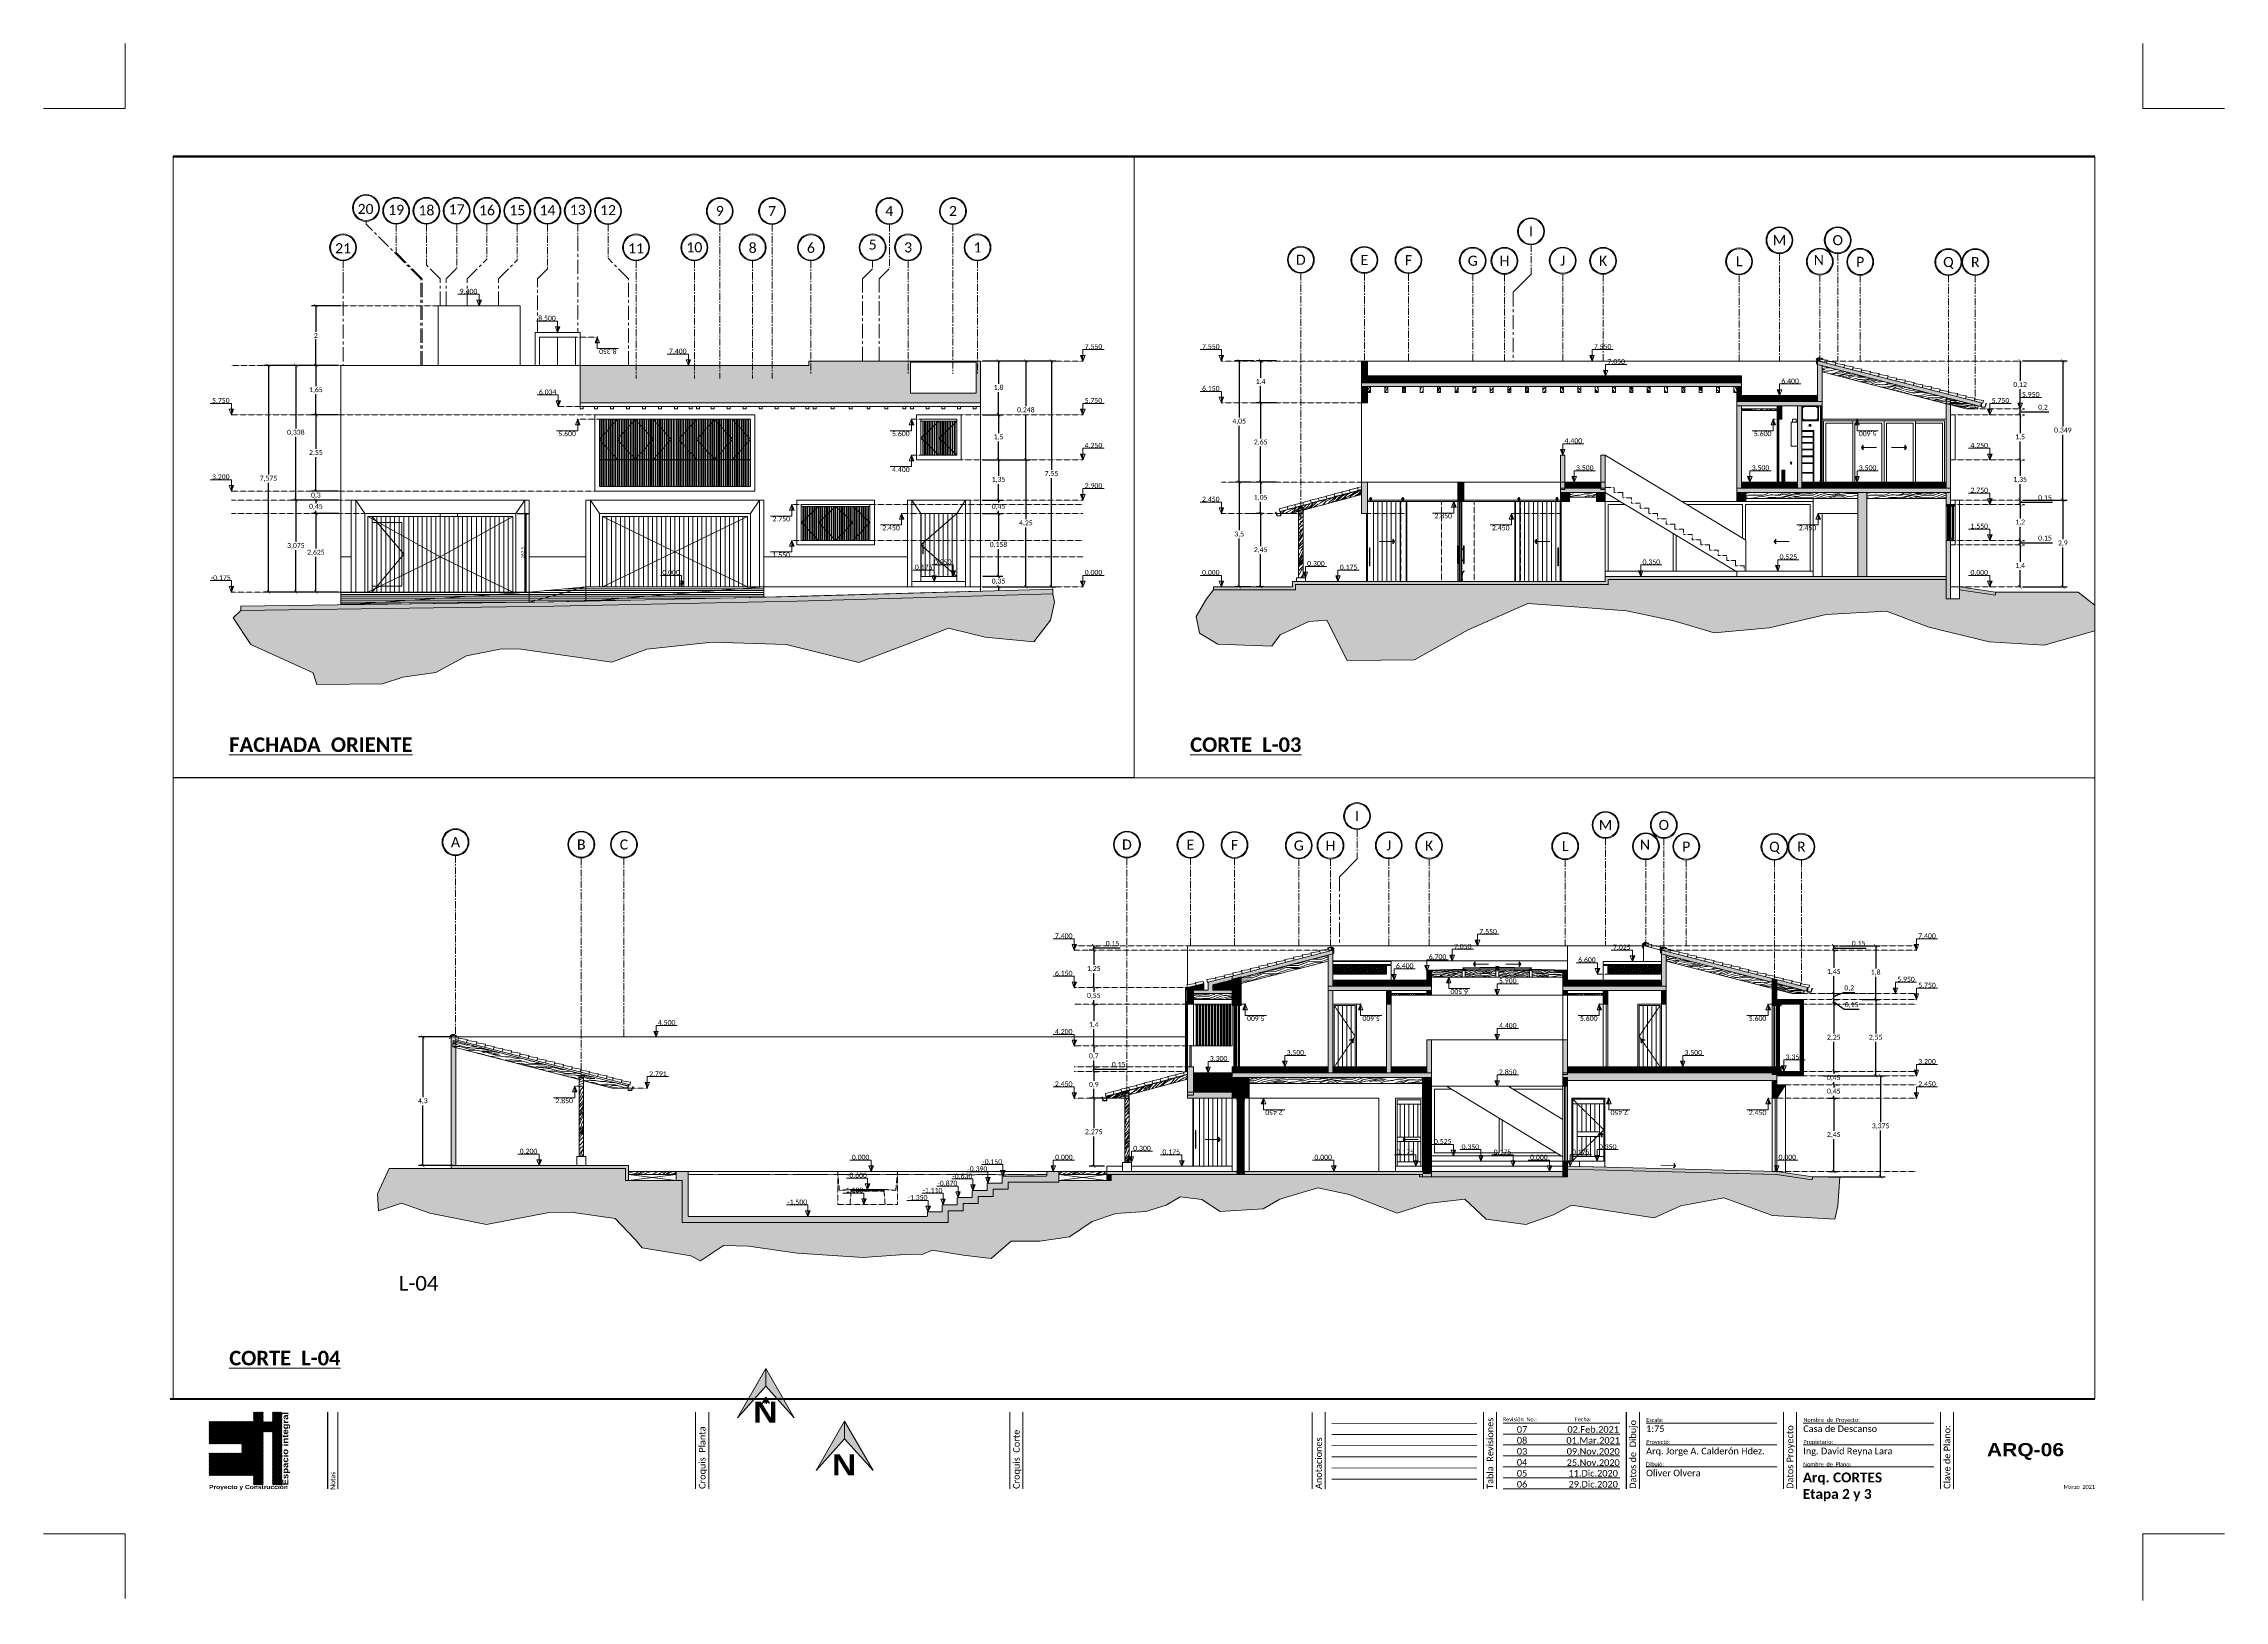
# Paper-space layout '90X60-ARQ06' of a CAD drawing. Header units: metres. Extents: x 5684 to 6657, y 227 to 921.
# The model-space entities are those that its viewports show. They can reach past a viewport. Long polylines and large blocks are cut down to what shows.
import ezdxf
from ezdxf.enums import TextEntityAlignment as Align

# ---------------------------------------------------------------- set-up
doc = ezdxf.new("R2010")
doc.units = ezdxf.units.M
doc.header["$LTSCALE"] = 0.001
doc.header["$PDMODE"] = 34
doc.header["$PDSIZE"] = 0.01
for name, pattern in [('CENTER', [50.8, 31.75, -6.35, 6.35, -6.35]), ('CENTERX2', [101.6, 63.5, -12.7, 12.7, -12.7]), ('HIDDEN2', [4.7625, 3.175, -1.5875]), ('HIDDENX2', [19.05, 12.7, -6.35]), ('OCULTA3', [0.45, 0.3, -0.15])]:
    doc.linetypes.add(name, pattern=pattern)
doc.layers.get('0').update_dxf_attribs({"lineweight": 13, "true_color": 0x000000})
doc.layers.get('Defpoints').update_dxf_attribs({"lineweight": 13, "true_color": 0x000000})
for name, color, linetype, lineweight, true_color in [('0 @ 0.01', 7, 'Continuous', 13, 0x000000), ('0 @ 0.02', 7, 'Continuous', 13, 0x000000), ('0 @ 0.05', 7, 'Continuous', 13, 0x000000), ('0 @ 0.075', 7, 'Continuous', 13, 0x000000), ('0 @ 0.1', 7, 'Continuous', 13, 0x000000), ('0 @ 0.125', 7, 'Continuous', 13, 0x000000), ('0 @ 1 (1)', 7, 'Continuous', 13, 0x000000), ('0 @ 1 (2)', 7, 'Continuous', 13, 0x000000), ('Jach-Anotaciones-CalidaddeLínea  0.13', 7, 'Continuous', 13, 0x000000), ('Jach-Anotaciones-CalidaddeLínea 0.05', 7, 'Continuous', 5, 0x000000), ('Jach-Anotaciones-CalidaddeLínea 0.09', 7, 'Continuous', 9, 0x000000), ('Jach-Anotaciones-CalidaddeLínea 0.18', 7, 'Continuous', 18, 0x000000), ('JACH-Anotaciones-Cotas01-Grals', 7, 'Continuous', 13, 0x000000), ('Jach-Anotaciones-Hatch-Lum100%', 7, 'Continuous', 13, 0x000000), ('Jach-Anotaciones-Hatch-Lum30%', 7, 'Continuous', 13, 0xb3b3b3), ('Jach-Anotaciones-Hatch-Lum40%', 7, 'Continuous', 13, 0x999999), ('Jach-Anotaciones-Hatch-Lum50%', 9, 'Continuous', 13, 0x808080), ('Jach-Anotaciones-Hatch-Lum60%', 7, 'Continuous', 13, 0x666666), ('Jach-Anotaciones-Hatch-Lum80%', 250, 'Continuous', 13, 0x333333), ('JACH-Anotaciones-Lineas-EJES', 7, 'CENTERX2', 9, 0x666666), ('JACH-Anotaciones-Lineas-REFERENCIAS', 7, 'Continuous', 13, 0x000000), ('Jach-Anotaciones-LineasDetalle0.09mm', 7, 'Continuous', 15, 0x000000), ('Jach-Anotaciones-LineasDetalle0.15mm', 7, 'Continuous', 15, 0x000000), ('Jach-Anotaciones-LineasDetalle0.18mm', 7, 'Continuous', 18, 0x000000), ('JACH-Anotaciones-Textos-Lum100%', 7, 'Continuous', 13, 0x000000), ('JACH-Anotaciones-Textos-Lum75%', 7, 'Continuous', 13, 0x404040), ('JACH-Anotaciones-Textos-Lum75% @ 0.075', 7, 'Continuous', 13, 0x404040), ('JACH-Anotaciones-Textos-Lum75% @ 1', 7, 'Continuous', 13, 0x404040), ('JACH-Arq-Lineas-Proyeccion', 250, 'HIDDENX2', 13, 0x333333), ('JACH-Arq-Lineas-Proyeccion Niveles cortes', 9, 'HIDDENX2', 13, 0x808080), ('JACH-Arq-Muros01-Carga', 7, 'Continuous', 25, 0x000000), ('JACH-Arq-Puertas01-', 7, 'Continuous', 13, 0x404040), ('JACH-Arq-Puertas01- @ 0.075', 7, 'Continuous', 13, 0x404040), ('JACH-Arq-Puertas01- @ 0.1', 7, 'Continuous', 13, 0x404040), ('JACH-Arq-Puertas01- @ 1', 7, 'Continuous', 13, 0x404040), ('JACH-Arq-Ventanas-BajasyPisoTecho', 7, 'Continuous', 13, 0x404040), ('JACH-Layout-PiedePlano-Lum100%', 7, 'Continuous', 13, 0x000000)]:
    doc.layers.add(name, color=color, linetype=linetype, lineweight=lineweight, true_color=true_color)
doc.layers.add('PDF_Geometry', color=7, linetype='Continuous', true_color=0x4b4b4b)
doc.styles.add('00a-Annotative-Gral-JACH(1.8mm)', font='calibri.ttf', dxfattribs={"height": 1.8})
doc.styles.add('00b-Annotative-Gral-JACH(2.2mm)', font='calibri.ttf', dxfattribs={"height": 2.2})
doc.styles.add('00c-Annotative-Gral-JACH(3mm)', font='calibri.ttf', dxfattribs={"height": 3})
doc.styles.add('00d-Annotative-Subtitulos-JACH(4.5mm)', font='calibri.ttf', dxfattribs={"height": 4.5})
doc.styles.add('00e-Annotative-Titulos-JACH(6.5mm)', font='calibri.ttf', dxfattribs={"height": 6.5})
doc.styles.add('01b-Arial-JACH(2.2mm)', font='arial.ttf', dxfattribs={"height": 2.2})
doc.styles.add('01d-Arial-JACH(4.5mm)', font='arial.ttf', dxfattribs={"height": 4.5})
doc.styles.add('01e-ArialNegritaJACH(4.5)', font='ariblk.ttf', dxfattribs={"height": 4.5})
doc.styles.add('02a-Calibri-JACH(1.8mm)', font='calibri.ttf', dxfattribs={"height": 2.2})
doc.styles.add('02b-Calibri-JACH(2.2mm)', font='calibri.ttf', dxfattribs={"height": 2.2})
doc.styles.add('ArialNegritaJACH', font='ariblk.ttf', dxfattribs={"height": 1.8})
doc.dimstyles.new('JACH COTAS CM', dxfattribs={"dimtxt": 2.2, "dimasz": 1.5, "dimexe": 2, "dimexo": 1, "dimgap": 0.5, "dimtad": 1, "dimlfac": 100, "dimtxsty": '02b-Calibri-JACH(2.2mm)', "dimblk": 'ARCHTICK', "dimcen": 0.5, "dimadec": 0, "dimazin": 0, "dimtfac": 1, "dimtmove": 0, "dimatfit": 3, "dimfxl": 1, "dimarcsym": 0})
doc.dimstyles.new('JACH COTAS GRALS', dxfattribs={"dimtxt": 2.2, "dimasz": 1.5, "dimexe": 2, "dimexo": 1, "dimgap": 0.5, "dimtad": 1, "dimtih": 1, "dimtoh": 1, "dimdec": 3, "dimtxsty": '02b-Calibri-JACH(2.2mm)', "dimblk": 'ARCHTICK', "dimcen": 0.5, "dimadec": 0, "dimazin": 0, "dimtfac": 1, "dimtdec": 3, "dimtmove": 0, "dimatfit": 3, "dimfxl": 1, "dimarcsym": 0})
pattern_1 = [(0, (0, 0), (0, 6.985), [5.08, -1.905]), (90, (0, 0), (-6.985, 4e-16), [5.08, -1.905])]
pattern_2 = [(0, (0, 9e-16), (0, 6.985), [5.08, -1.905]), (90, (0, 9e-16), (-6.985, 4e-16), [5.08, -1.905])]
pattern_3 = [(0, (-179.627, -0.012), (0, 6.985), [5.08, -1.905]), (90, (-179.627, -0.012), (-6.985, 4e-16), [5.08, -1.905])]
pattern_4 = [(0, (-93.9, -0.012), (0, 6.985), [5.08, -1.905]), (90, (-93.9, -0.012), (-6.985, 4e-16), [5.08, -1.905])]
pattern_5 = [(0, (169.421, 45.032), (0, 6.985), [5.08, -1.905]), (90, (169.421, 45.032), (-6.985, 4e-16), [5.08, -1.905])]
pattern_6 = [(45, (-160.011958, 0), (-0.0224506403, 0.0224506403), [])]
pattern_7 = [(30, (-313.4573, 0.8244), (-0.4, 0.6928203), [0.16, -0.64]), (38.9726, (-313.234368, 0.454277), (3.7569229083, 3.0928186897), [0.1538832, -15.2344232]), (35.7105, (-313.2653, 0.49185), (5.835388825, 4.292810352), [0.1607984, -7.8791008]), (14.5779, (-313.385296, 0.699692), (8.8210181559, 2.3215476106), [0.2406656, -23.8259016]), (23.6599, (-313.50344, 0.93632), (0.692819725, 0.400001542), [0.1448864, -7.0994208]), (15.0686, (-313.254655, 0.553415), (3.171280634, 0.9071808033), [0.1241936, -12.2951456]), (18.6901, (-313.72914, 0.81525), (0.692820377, 0.400000373), [0.3263376, -3.7528776]), (35.7105, (-313.19837, 0.39192), (5.835388825, 4.292810352), [0.0803992, -7.9595]), (30, (-313.3733, 0.6789), (-0.4, 0.6928203), [0.08, -0.72]), (30, (-313.5599, 0.68205), (-0.4, 0.6928203), [0.24, -0.56]), (41.3099, (-313.4813, 0.86597), (2.37128216, 2.292818455), [0.081584, -3.9976312]), (32.7263, (-313.40258, 0.569626), (13.4564082578, 8.692817682), [0.1681904, -16.6508464]), (22.4054, (-313.355937, 0.56884), (5.942559959, 2.5071839963), [0.1210616, -11.9851336]), (30, (-313.2386, 0.2856), (-0.4, 0.6928203), [0.16, -0.64]), (28.8309, (-313.28786, 0.210928), (0.6928201428, 0.4000006054), [0.3920816, -38.81608]), (30, (-313.5879, 0.73054), (-0.4, 0.6928203), [0.08, -0.72]), (30, (-313.5506, 0.826), (-0.4, 0.6928203), [0.08, -0.72]), (30, (-313.89835, 0.7083), (-0.4, 0.6928203), [0.12, -0.68]), (20.5377, (-313.73129, 0.85096), (0.69282022, 0.4000003), [0.2433104, -4.6228992]), (30, (-313.953, 0.723), (-0.4, 0.6928203), [0.16, -0.64]), (30, (-313.6692, 0.0554), (-0.4, 0.6928203), [0.088, -0.712]), (30, (-313.3359, 0.2941), (-0.4, 0.6928203), [0.08, -0.72]), (30, (-313.7012, 0.11085), (-0.4, 0.6928203), [0.168, -0.632]), (35.4403, (-313.37186, 0.35642), (6.5282051098, 4.6928165894), [0.16876, -16.7072576]), (30, (-313.3969, 0.41585), (-0.4, 0.6928203), [0.152, -0.648]), (30, (-313.7652, 0.2217), (-0.4, 0.6928203), [0.088, -0.712]), (28.8309, (-313.74606, 0.380554), (0.6928201428, 0.4000006054), [0.3920816, -38.81608]), (30, (-313.7197, 0.4789), (-0.4, 0.6928203), [0.08, -0.72]), (30, (-313.801, 0.4597), (-0.4, 0.6928203), [0.08, -0.72]), (30, (-313.5239, 0.6197), (-0.4, 0.6928203), [0.16, -0.64]), (30, (-313.6704, 0.55355), (-0.4, 0.6928203), [0.08, -0.72]), (30, (-313.857, 0.5567), (-0.4, 0.6928203), [0.16, -0.64]), (49.6538, (-313.501927, 0.3737), (6.021025898, 7.171277634), [0.1189288, -11.7739248]), (41.3099, (-313.7317, 0.4997), (2.37128216, 2.292818455), [0.081584, -3.9976312]), (41.3099, (-313.43458, 0.62505), (2.37128216, 2.292818455), [0.081584, -3.9976312]), (35.7105, (-313.794424, 0.76832), (5.835388825, 4.292810352), [0.0803992, -7.9595]), (19.6952, (-314.0372, 0.69282), (4.556919801, 1.707183342), [0.0894424, -8.854828]), (18.6901, (-313.59299, 0.09943), (0.692820377, 0.400000373), [0.081584, -3.9976312]), (120, (-313.5157, 0.1256), (-0.6928203, -0.4), [0, -0.8]), (16.6076, (-313.8852, 0.42955), (13.3779334605, 4.028739906), [0.172696, -17.0969232]), (41.3099, (-313.51858, 0.77054), (2.37128216, 2.292818455), [0.081584, -3.9976312]), (40.3048, (-313.26658, 0.33407), (3.06410305, 2.692817498), [0.0894424, -8.854828]), (18.6901, (-313.65042, 0.5189), (0.692820377, 0.400000373), [0.081584, -3.9976312]), (18.6901, (-313.60114, 0.59355), (0.692820377, 0.400000373), [0.081584, -3.9976312]), (11.5651, (-313.8452, 0.36027), (0.69281971, 0.40000073), [0.1011928, -2.4286288]), (15.9638, (-313.90499, 0.63983), (0.69281955, 0.4000007), [0.3298488, -2.9686352]), (13.3008, (-313.794424, 0.76832), (5.649739725, 1.41436368), [0.2505672, -8.101676]), (30, (-313.8144, 0.803), (-0.4, 0.6928203), [0.096, -0.704]), (15.9638, (-313.5557, 0.19485), (0.69281955, 0.4000007), [0.3298488, -2.9686352]), (15.9638, (-313.65299, 0.20335), (0.69281955, 0.4000007), [0.3298488, -2.9686352]), (15.9638, (-313.68899, 0.2657), (0.69281955, 0.4000007), [0.3298488, -2.9686352]), (19.6952, (-313.9412, 0.52654), (4.556919801, 1.707183342), [0.0894424, -8.854828]), (15.9638, (-313.71842, 0.63669), (0.69281955, 0.4000007), [0.164924, -3.13356]), (19.6952, (-313.8132, 0.30484), (4.556919801, 1.707183342), [0.0894424, -8.854828]), (27.6141, (-313.424932, 0.464344), (0.692819795, 0.400000828), [0.1921664, -19.024492]), (19.6952, (-313.57314, 0.54505), (4.556919801, 1.707183342), [0.0894424, -8.854828]), (42.5288, (-313.48893, 0.575195), (2.371281902, 2.292820032), [0.073756, -7.3018792]), (19.5626, (-313.793199, 0.2702), (8.4210174707, 3.0143693812), [0.3091152, -30.602364]), (21.8699, (-313.50193, 0.3737), (0.692820046, 0.399999617), [0.1131368, -5.5437168]), (34.7636, (-313.72899, 0.334985), (7.221026939, 5.092814379), [0.1926656, -9.4406096]), (30, (-313.5707, 0.44484), (-0.4, 0.6928203), [0.248, -0.552]), (14.7449, (-313.9932, 0.61661), (3.171280421, 0.907180725), [0.0912144, -9.0301888]), (20.5377, (-313.5157, 0.12557), (0.69282022, 0.4000003), [0.2433104, -4.6228992]), (10.0169, (-313.7452, 0.18706), (2.478460616, 0.507180097), [0.0936376, -9.2701216]), (30, (-313.42, 0.9198), (-0.4, 0.6928203), [0.04, -0.76]), (30, (-313.244, 0.615), (-0.4, 0.6928203), [0.08, -0.72]), (41.3099, (-313.10001, 0.36557), (2.37128216, 2.292818455), [0.081584, -3.9976312]), (30, (-313.1331, 0.43885), (-0.4, 0.6928203), [0.144, -0.656]), (13.3008, (-313.352014, 0.802046), (5.649739725, 1.41436368), [0.0835224, -8.2687208]), (18.0207, (-313.261086, 0.660554), (14.7640249514, 4.827958038), [0.1472056, -26.8405152]), (120, (-313.1, 0.3656), (-0.6928203, -0.4), [0, -0.8]), (30, (-313.0387, 0.4194), (-0.4, 0.6928203), [0.072, -0.728]), (30, (-313.1147, 0.5511), (-0.4, 0.6928203), [0.072, -0.728]), (30, (-313.1347, 0.5857), (-0.4, 0.6928203), [0.072, -0.728]), (6.0376, (-313.27073, 0.82126), (6.049736941, 0.72154829), [0.0787912, -7.8002896]), (18.5163, (-313.318732, 0.9044), (3.8641637922, 1.30707195732), [0.0734704, -52.17242]), (11.5651, (-313.17473, 0.65498), (0.69281971, 0.40000073), [0.0758944, -2.4539264]), (17.4712, (-313.37073, 0.99447), (3.864101678, 1.30718008), [0.073756, -7.3018792])]
pattern_8 = [(15, (-313.64202, -49.71884), (-0.07764571, 0.28977775), [0.06, -0.24]), (23.9726, (-313.597196, -49.874548), (1.66102096667, 0.7556513433), [0.0577062, -5.7129087]), (20.7105, (-313.604753, -49.857938), (2.5303551931, 0.9885849835), [0.0602994, -2.9546628]), (359.5779, (-313.628047, -49.771005), (3.420491245, -0.0152267632), [0.0902496, -8.9347131]), (8.6599, (-313.647874, -49.673825), (0.2897776808, 0.07764633), [0.0543324, -2.6622828]), (0.0686, (-313.594923, -49.83667), (1.236756576, 0.0208055781), [0.0465726, -4.6106796]), (3.6901, (-313.74138, -49.695774), (0.2897778036, 0.0776458436), [0.1223766, -1.4073291]), (20.7105, (-313.590208, -49.900628), (2.5303551931, 0.9885849835), [0.0301497, -2.9848125]), (15, (-313.62572, -49.7797), (-0.07764571, 0.28977775), [0.03, -0.27]), (15, (-313.693, -49.76045), (-0.07764571, 0.28977775), [0.09, -0.21]), (26.3099, (-313.64668, -49.70146), (1.081465411, 0.600359841), [0.030594, -1.4991117]), (17.7263, (-313.64693, -49.81644), (5.7179096389, 1.84269088743), [0.0630714, -6.2440674]), (7.4054, (-313.630112, -49.821252), (2.395867165, 0.3313897797), [0.0453981, -4.4944251]), (15, (-313.6151, -49.93525), (-0.07764571, 0.28977775), [0.06, -0.24]), (13.8309, (-313.640191, -49.957503), (0.28977774135, 0.07764595031), [0.1470306, -14.55603]), (15, (-313.69843, -49.74017), (-0.07764571, 0.28977775), [0.03, -0.27]), (15, (-313.67566, -49.70922), (-0.07764571, 0.28977775), [0.03, -0.27]), (15, (-313.81305, -49.71808), (-0.07764571, 0.28977775), [0.045, -0.255]), (5.5377, (-313.73869, -49.68263), (0.28977774, 0.077645832), [0.0912414, -1.7335872]), (15, (-313.83142, -49.70748), (-0.07764571, 0.28977775), [0.06, -0.24]), (15, (-313.7934, -49.97682), (-0.07764571, 0.28977775), [0.033, -0.267]), (15, (-313.6495, -49.92273), (-0.07764571, 0.28977775), [0.03, -0.27]), (15, (-313.79962, -49.95364), (-0.07764571, 0.28977775), [0.063, -0.237]), (20.4403, (-313.656497, -49.89665), (2.82013208377, 1.0662333484), [0.063285, -6.2652216]), (15, (-313.6598, -49.8727), (-0.07764571, 0.28977775), [0.057, -0.243]), (15, (-313.81205, -49.90727), (-0.07764571, 0.28977775), [0.033, -0.267]), (13.8309, (-313.789698, -49.851589), (0.28977774135, 0.07764595031), [0.1470306, -14.55603]), (15, (-313.7706, -49.81852), (-0.07764571, 0.28977775), [0.03, -0.27]), (15, (-313.8019, -49.8176), (-0.07764571, 0.28977775), [0.03, -0.27]), (15, (-313.686, -49.78653), (-0.07764571, 0.28977775), [0.06, -0.24]), (15, (-313.7455, -49.79627), (-0.07764571, 0.28977775), [0.03, -0.27]), (15, (-313.81278, -49.77702), (-0.07764571, 0.28977775), [0.06, -0.24]), (34.6538, (-313.701933, -49.877766), (2.8769728669, 2.0132122878), [0.0445983, -4.4152218]), (26.3099, (-313.772936, -49.80983), (1.081465411, 0.600359841), [0.030594, -1.4991117]), (26.3099, (-313.65314, -49.79326), (1.081465411, 0.600359841), [0.030594, -1.4991117]), (20.7105, (-313.76958, -49.706437), (2.5303551931, 0.9885849835), [0.0301497, -2.9848125]), (4.6952, (-313.864847, -49.710222), (1.8163117824, 0.1760980683), [0.0335409, -3.3205605]), (3.6901, (-313.76154, -49.968277), (0.2897778036, 0.0776458436), [0.030594, -1.4991117]), (105, (-313.731, -49.9663), (-0.28977775, -0.07764571), [0, -0.3]), (1.6076, (-313.835342, -49.820338), (5.23680226775, 0.1608749846), [0.064761, -6.4113462]), (26.3099, (-313.66945, -49.732405), (1.081465411, 0.600359841), [0.030594, -1.4991117]), (25.3048, (-313.62053, -49.914965), (1.3712432716, 0.6780051528), [0.0335409, -3.3205605]), (3.6901, (-313.74163, -49.810757), (0.2897778036, 0.0776458436), [0.030594, -1.4991117]), (3.6901, (-313.716533, -49.788503), (0.2897778036, 0.0776458436), [0.030594, -1.4991117]), (356.5651, (-313.82758, -49.84932), (0.289777597, 0.077646036), [0.0379473, -0.9107358]), (0.9638, (-313.8221, -49.74225), (0.289777537, 0.077646043), [0.1236933, -1.1132382]), (358.3008, (-313.76958, -49.706437), (2.1837351633, -0.036033688), [0.0939627, -3.0381285]), (15, (-313.77346, -49.69195), (-0.07764571, 0.28977775), [0.036, -0.264]), (0.9638, (-313.73877, -49.93733), (0.289777537, 0.077646043), [0.1236933, -1.1132382]), (0.9638, (-313.773184, -49.92481), (0.289777537, 0.077646043), [0.1236933, -1.1132382]), (0.9638, (-313.78017, -49.89873), (0.289777537, 0.077646043), [0.1236933, -1.1132382]), (4.6952, (-313.846212, -49.77977), (1.8163117824, 0.1760980683), [0.0335409, -3.3205605]), (0.9638, (-313.75483, -49.761494), (0.289777537, 0.077646043), [0.0618465, -1.175085]), (4.6952, (-313.821366, -49.872498), (1.8163117824, 0.1760980683), [0.0335409, -3.3205605]), (12.6141, (-313.665246, -49.852406), (0.289777637, 0.07764606472), [0.0720624, -7.1341845]), (4.6952, (-313.711098, -49.808787), (1.8163117824, 0.1760980683), [0.0335409, -3.3205605]), (27.5288, (-313.67767, -49.806042), (1.0814654707, 0.6003604374), [0.0276585, -2.7382047]), (4.5626, (-313.817483, -49.886987), (3.34284542379, 0.27455157553), [0.1159182, -11.4758865]), (6.8699, (-313.701933, -49.877766), (0.2897776104, 0.0776456016), [0.0424263, -2.0788938]), (19.7636, (-313.787937, -49.869752), (3.1099101626, 1.1438781151), [0.0722496, -3.5402286]), (15, (-313.71994, -49.84532), (-0.07764571, 0.28977775), [0.093, -0.207]), (359.7449, (-313.856306, -49.742098), (1.2367564913, 0.0208055703), [0.0342054, -3.3863208]), (5.5377, (-313.731007, -49.96631), (0.28977774, 0.077645832), [0.0912414, -1.7335872]), (355.0169, (-313.808166, -49.92176), (0.9469788701, -0.0568404208), [0.0351141, -3.4762956]), (15, (-313.61926, -49.6879), (-0.07764571, 0.28977775), [0.015, -0.285]), (15, (-313.5851, -49.8154), (-0.07764571, 0.28977775), [0.03, -0.27]), (26.3099, (-313.55714, -49.91972), (1.081465411, 0.600359841), [0.030594, -1.4991117]), (15, (-313.562, -49.88997), (-0.07764571, 0.28977775), [0.054, -0.246]), (358.3008, (-313.606057, -49.73716), (2.1837351633, -0.036033688), [0.0313209, -3.1007703]), (3.0207, (-313.586854, -49.797237), (5.81644518364, 0.315839444), [0.0552021, -10.0651932]), (105, (-313.55714, -49.91972), (-0.28977775, -0.07764571), [0, -0.3]), (15, (-313.52972, -49.90616), (-0.07764571, 0.28977775), [0.027, -0.273]), (15, (-313.54447, -49.8511), (-0.07764571, 0.28977775), [0.027, -0.273]), (15, (-313.54835, -49.8366), (-0.07764571, 0.28977775), [0.027, -0.273]), (351.0376, (-313.57475, -49.73809), (2.2613803473, -0.3258093788), [0.0295467, -2.9251086]), (3.5163, (-313.5840674, -49.7033158), (1.526546519916, 0.09840576659), [0.0275514, -19.5646575]), (356.5651, (-313.556115, -49.80764), (0.289777597, 0.077646036), [0.0284604, -0.9202224]), (2.4712, (-313.59416, -49.665645), (1.526534515, 0.0984509597), [0.0276585, -2.7382047])]
pattern_9 = [(0, (-313.787201, -0.1), (0.0635, 0.015875), [0.254, -0.127]), (90, (-313.787201, -0.1), (-0.015875, -0.0635), [0.254, -0.127])]
pattern_10 = [(15, (-143.40755, 0.74975), (-0.2070552, 0.7727407), [0.16, -0.64]), (23.9726, (-143.28801, 0.334538), (4.429389244, 2.015070249), [0.1538832, -15.2344232]), (20.7105, (-143.30816, 0.37883), (6.74761385, 2.636226623), [0.1607984, -7.8791008]), (359.5779, (-143.37028, 0.610654), (9.1213099867, -0.040604702), [0.2406656, -23.8259016]), (8.6599, (-143.42315, 0.8698), (0.772740482, 0.20705688), [0.1448864, -7.0994208]), (0.0686, (-143.28195, 0.43555), (3.298017536, 0.055481542), [0.1241936, -12.2951456]), (3.6901, (-143.6725, 0.81127), (0.77274081, 0.20705558), [0.3263376, -3.7528776]), (20.7105, (-143.26938, 0.26499), (6.74761385, 2.636226623), [0.0803992, -7.9595]), (15, (-143.3641, 0.5875), (-0.2070552, 0.7727407), [0.08, -0.72]), (15, (-143.5435, 0.6388), (-0.2070552, 0.7727407), [0.24, -0.56]), (26.3099, (-143.41997, 0.79611), (2.88390776, 1.60095958), [0.081584, -3.9976312]), (17.7263, (-143.420636, 0.48949), (15.247759037, 4.9138423665), [0.1681904, -16.6508464]), (7.4054, (-143.37579, 0.47666), (6.388979107, 0.883706079), [0.1210616, -11.9851336]), (15, (-143.33574, 0.1727), (-0.2070552, 0.7727407), [0.16, -0.64]), (13.8309, (-143.402665, 0.113326), (0.7727406436, 0.2070558675), [0.3920816, -38.81608]), (15, (-143.55796, 0.6929), (-0.2070552, 0.7727407), [0.08, -0.72]), (15, (-143.49725, 0.7754), (-0.2070552, 0.7727407), [0.08, -0.72]), (15, (-143.8636, 0.7518), (-0.2070552, 0.7727407), [0.12, -0.68]), (5.5377, (-143.66533, 0.84632), (0.77274064, 0.20705555), [0.2433104, -4.6228992]), (15, (-143.9126, 0.7801), (-0.2070552, 0.7727407), [0.16, -0.64]), (15, (-143.81126, 0.0618), (-0.2070552, 0.7727407), [0.088, -0.712]), (15, (-143.4275, 0.20605), (-0.2070552, 0.7727407), [0.08, -0.72]), (15, (-143.8278, 0.1236), (-0.2070552, 0.7727407), [0.168, -0.632]), (20.4403, (-143.446146, 0.2756), (7.520352223, 2.843288929), [0.16876, -16.7072576]), (15, (-143.455, 0.3395), (-0.2070552, 0.7727407), [0.152, -0.648]), (15, (-143.86095, 0.2473), (-0.2070552, 0.7727407), [0.088, -0.712]), (13.8309, (-143.80135, 0.395762), (0.7727406436, 0.2070558675), [0.3920816, -38.81608]), (15, (-143.7504, 0.48394), (-0.2070552, 0.7727407), [0.08, -0.72]), (15, (-143.8339, 0.4864), (-0.2070552, 0.7727407), [0.08, -0.72]), (15, (-143.5248, 0.56924), (-0.2070552, 0.7727407), [0.16, -0.64]), (15, (-143.6835, 0.5433), (-0.2070552, 0.7727407), [0.08, -0.72]), (15, (-143.8629, 0.5946), (-0.2070552, 0.7727407), [0.16, -0.64]), (34.6538, (-143.56731, 0.32596), (7.671927645, 5.368566101), [0.1189288, -11.7739248]), (26.3099, (-143.75665, 0.50713), (2.88390776, 1.60095958), [0.081584, -3.9976312]), (26.3099, (-143.4372, 0.55131), (2.88390776, 1.60095958), [0.081584, -3.9976312]), (20.7105, (-143.7477, 0.782836), (6.74761385, 2.636226623), [0.0803992, -7.9595]), (4.6952, (-144.00175, 0.77274), (4.843498086, 0.46959485), [0.0894424, -8.854828]), (3.6901, (-143.72625, 0.0846), (0.77274081, 0.20705558), [0.081584, -3.9976312]), (105, (-143.6448, 0.08985), (-0.7727407, -0.2070552), [0, -0.8]), (1.6076, (-143.923066, 0.4791), (13.964806047, 0.428999959), [0.172696, -17.0969232]), (26.3099, (-143.48068, 0.71359), (2.88390776, 1.60095958), [0.081584, -3.9976312]), (25.3048, (-143.35024, 0.22676), (3.656648724, 1.80801374), [0.0894424, -8.854828]), (3.6901, (-143.67316, 0.50465), (0.77274081, 0.20705558), [0.081584, -3.9976312]), (3.6901, (-143.60624, 0.56399), (0.77274081, 0.20705558), [0.081584, -3.9976312]), (356.5651, (-143.90236, 0.40183), (0.77274026, 0.2070561), [0.1011928, -2.4286288]), (0.9638, (-143.88776, 0.68733), (0.7727401, 0.20705612), [0.3298488, -2.9686352]), (358.3008, (-143.7477, 0.782836), (5.82329377, -0.096089835), [0.2505672, -8.101676]), (15, (-143.75806, 0.8215), (-0.2070552, 0.7727407), [0.096, -0.704]), (0.9638, (-143.66555, 0.16712), (0.7727401, 0.20705612), [0.3298488, -2.9686352]), (0.9638, (-143.75731, 0.2005), (0.7727401, 0.20705612), [0.3298488, -2.9686352]), (0.9638, (-143.77595, 0.27005), (0.7727401, 0.20705612), [0.3298488, -2.9686352]), (4.6952, (-143.952054, 0.58728), (4.843498086, 0.46959485), [0.0894424, -8.854828]), (0.9638, (-143.70836, 0.63602), (0.7727401, 0.20705612), [0.164924, -3.13356]), (4.6952, (-143.885796, 0.340006), (4.843498086, 0.46959485), [0.0894424, -8.854828]), (12.6141, (-143.469477, 0.393583), (0.772740365, 0.2070561726), [0.1921664, -19.024492]), (4.6952, (-143.59175, 0.5099), (4.843498086, 0.46959485), [0.0894424, -8.854828]), (27.5288, (-143.50261, 0.51722), (2.88390792, 1.600961166), [0.073756, -7.3018792]), (4.5626, (-143.875444, 0.301369), (8.9142544634, 0.7321375347), [0.3091152, -30.602364]), (6.8699, (-143.56731, 0.32596), (0.772740295, 0.20705494), [0.1131368, -5.5437168]), (19.7636, (-143.796654, 0.34733), (8.293093767, 3.05034164), [0.1926656, -9.4406096]), (15, (-143.6153, 0.4125), (-0.2070552, 0.7727407), [0.248, -0.552]), (359.7449, (-143.97897, 0.68774), (3.29801731, 0.05548152), [0.0912144, -9.0301888]), (5.5377, (-143.64484, 0.08985), (0.77274064, 0.20705555), [0.2433104, -4.6228992]), (355.0169, (-143.8506, 0.20864), (2.525276987, -0.151574455), [0.0936376, -9.2701216]), (15, (-143.3468, 0.8323), (-0.2070552, 0.7727407), [0.04, -0.76]), (15, (-143.2557, 0.4923), (-0.2070552, 0.7727407), [0.08, -0.72]), (26.3099, (-143.1812, 0.21408), (2.88390776, 1.60095958), [0.081584, -3.9976312]), (15, (-143.1942, 0.2934), (-0.2070552, 0.7727407), [0.144, -0.656]), (358.3008, (-143.31164, 0.700906), (5.82329377, -0.096089835), [0.0835224, -8.2687208]), (3.0207, (-143.260431, 0.5407), (15.5105204897, 0.8422385173), [0.1472056, -26.8405152]), (105, (-143.1812, 0.2141), (-0.7727407, -0.2070552), [0, -0.8]), (15, (-143.1081, 0.2502), (-0.2070552, 0.7727407), [0.072, -0.728]), (15, (-143.1474, 0.3971), (-0.2070552, 0.7727407), [0.072, -0.728]), (15, (-143.15776, 0.4357), (-0.2070552, 0.7727407), [0.072, -0.728]), (351.0376, (-143.228155, 0.69843), (6.030347593, -0.86882501), [0.0787912, -7.8002896]), (3.5163, (-143.253001, 0.791158), (4.0707907198, 0.2624153776), [0.0734704, -52.17242]), (356.5651, (-143.17846, 0.51297), (0.77274026, 0.2070561), [0.0758944, -2.4539264]), (2.4712, (-143.27992, 0.89161), (4.070758707, 0.262535892), [0.073756, -7.3018792])]
pattern_11 = [(45, (-143.794692, 0), (-0.0224506403, 0.0224506403), [])]
pattern_12 = [(0, (309.690384, 0), (1e-17, 0.0635), [])]
pattern_13 = [(45, (-0.0198, 0.42144), (-0.2828427, 0.2828427), [0.08, -0.32]), (53.9726, (0.135765, 0.27153), (1.4142142423, 1.979898324), [0.0769416, -7.6172116]), (50.7105, (0.115966, 0.28567), (2.262745848, 2.828423075), [0.0803992, -3.9395504]), (29.5779, (0.031113, 0.370524), (3.9597942576, 2.262745145), [0.1203328, -11.9129508]), (38.6599, (-0.05657, 0.46952), (0.282842224, 0.28284338), [0.0724432, -3.5497104]), (30.0686, (0.113137, 0.316784), (1.414213099, 0.848528596), [0.0620968, -6.1475728]), (33.6901, (-0.14991, 0.38184), (0.28284269, 0.2828429), [0.1631688, -1.8764388]), (50.7105, (0.16122, 0.246073), (2.262745848, 2.828423075), [0.0401996, -3.97975]), (45, (0.0396, 0.36204), (-0.2828427, 0.2828427), [0.04, -0.36]), (45, (-0.0509, 0.3394), (-0.2828427, 0.2828427), [0.12, -0.28]), (56.3099, (-0.03677, 0.43841), (0.8485288, 1.414212773), [0.040792, -1.9988156]), (47.7263, (0.039598, 0.30547), (5.3740127468, 5.939695919), [0.0840952, -8.3254232]), (37.4054, (0.062225, 0.311127), (2.5455825855, 1.9799007337), [0.0605308, -5.9925668]), (45, (0.15556, 0.1895), (-0.2828427, 0.2828427), [0.08, -0.32]), (43.8309, (0.141421, 0.147078), (0.28284254707, 0.28284298153), [0.1960408, -19.40804]), (45, (-0.0707, 0.3592), (-0.2828427, 0.2828427), [0.04, -0.36]), (45, (-0.06505, 0.41012), (-0.2828427, 0.2828427), [0.04, -0.36]), (45, (-0.2178, 0.3083), (-0.2828427, 0.2828427), [0.06, -0.34]), (35.5377, (-0.155563, 0.39881), (0.282842625, 0.282842844), [0.1216552, -2.3114496]), (45, (-0.24607, 0.3083), (-0.2828427, 0.2828427), [0.08, -0.32]), (45, (-0.02263, 0.02263), (-0.2828427, 0.2828427), [0.044, -0.356]), (45, (0.1075, 0.181), (-0.2828427, 0.2828427), [0.04, -0.36]), (45, (-0.04525, 0.04525), (-0.2828427, 0.2828427), [0.084, -0.316]), (50.4403, (0.082024, 0.206475), (2.5455858032, 3.1112682773), [0.08438, -8.3536288]), (45, (0.06223, 0.23193), (-0.2828427, 0.2828427), [0.076, -0.324]), (45, (-0.0905, 0.0905), (-0.2828427, 0.2828427), [0.044, -0.356]), (43.8309, (-0.101823, 0.169706), (0.28284254707, 0.28284298153), [0.1960408, -19.40804]), (45, (-0.10182, 0.2206), (-0.2828427, 0.2828427), [0.04, -0.36]), (45, (-0.1386, 0.2008), (-0.2828427, 0.2828427), [0.04, -0.36]), (45, (-0.02546, 0.31396), (-0.2828427, 0.2828427), [0.08, -0.32]), (45, (-0.0877, 0.26304), (-0.2828427, 0.2828427), [0.04, -0.36]), (45, (-0.1782, 0.2404), (-0.2828427, 0.2828427), [0.08, -0.32]), (64.6538, (0.01697, 0.19799), (1.979900593, 4.242639224), [0.0594644, -5.8869624]), (56.3099, (-0.11031, 0.2291), (0.8485288, 1.414212773), [0.040792, -1.9988156]), (56.3099, (0.01697, 0.3281), (0.8485288, 1.414212773), [0.040792, -1.9988156]), (50.7105, (-0.175362, 0.350725), (2.262745848, 2.828423075), [0.0401996, -3.97975]), (34.6952, (-0.282843, 0.282843), (1.979897481, 1.414215056), [0.0447212, -4.427414]), (33.6901, (0.008485, 0.05374), (0.28284269, 0.2828429), [0.040792, -1.9988156]), (135, (0.04243, 0.07637), (-0.2828427, -0.2828427), [0, -0.4]), (31.6076, (-0.175362, 0.175362), (5.9396884082, 3.6769639432), [0.086348, -8.5484616]), (56.3099, (-0.04243, 0.387495), (0.8485288, 1.414212773), [0.040792, -1.9988156]), (55.3048, (0.135765, 0.209304), (1.131371909, 1.697055096), [0.0447212, -4.427414]), (33.6901, (-0.07354, 0.2489), (0.28284269, 0.2828429), [0.040792, -1.9988156]), (33.6901, (-0.0594, 0.29133), (0.28284269, 0.2828429), [0.040792, -1.9988156]), (26.5651, (-0.14708, 0.14708), (0.28284232, 0.28284298), [0.0505964, -1.2143144]), (30.9638, (-0.21213, 0.27436), (0.28284225, 0.28284295), [0.1649244, -1.4843176]), (28.3008, (-0.175362, 0.350725), (2.545582627, 1.414215323), [0.1252836, -4.050838]), (45, (-0.1895, 0.36487), (-0.2828427, 0.2828427), [0.048, -0.352]), (30.9638, (0.01414, 0.10465), (0.28284225, 0.28284295), [0.1649244, -1.4843176]), (30.9638, (-0.03394, 0.09617), (0.28284225, 0.28284295), [0.1649244, -1.4843176]), (30.9638, (-0.0594, 0.12162), (0.28284225, 0.28284295), [0.1649244, -1.4843176]), (34.6952, (-0.21496, 0.21496), (1.979897481, 1.414215056), [0.0447212, -4.427414]), (30.9638, (-0.12162, 0.29698), (0.28284225, 0.28284295), [0.082462, -1.56678]), (34.6952, (-0.12445, 0.12445), (1.979897481, 1.414215056), [0.0447212, -4.427414]), (42.6141, (0.042426, 0.25173), (0.2828423503, 0.282843044), [0.0960832, -9.512246]), (34.6952, (-0.039598, 0.27153), (1.979897481, 1.414215056), [0.0447212, -4.427414]), (57.5288, (-0.00283, 0.296985), (0.84852847, 1.414213501), [0.036878, -3.6509396]), (34.5626, (-0.110309, 0.110309), (3.6769510269, 2.5455884679), [0.1545576, -15.301182]), (36.8699, (0.01697, 0.19799), (0.282842628, 0.282842492), [0.0565684, -2.7718584]), (49.7636, (-0.08768, 0.149907), (2.828429529, 3.394110117), [0.0963328, -4.7203048]), (45, (-0.02546, 0.22345), (-0.2828427, 0.2828427), [0.124, -0.276]), (29.7449, (-0.25173, 0.25173), (1.414213006, 0.848528531), [0.0456072, -4.5150944]), (35.5377, (0.042426, 0.07637), (0.282842625, 0.282842844), [0.1216552, -2.3114496]), (25.0169, (-0.076368, 0.076368), (1.131370625, 0.565685582), [0.0468188, -4.6350608]), (45, (-0.01414, 0.47235), (-0.2828427, 0.2828427), [0.02, -0.38]), (45, (0.1103, 0.3479), (-0.2828427, 0.2828427), [0.04, -0.36]), (56.3099, (0.21213, 0.24607), (0.8485288, 1.414212773), [0.040792, -1.9988156]), (45, (0.18668, 0.2772), (-0.2828427, 0.2828427), [0.072, -0.328]), (28.3008, (0.03394, 0.424264), (2.545582627, 1.414215323), [0.0417612, -4.1343604]), (33.0207, (0.096167, 0.367696), (6.5056927557, 4.2423300984), [0.0736028, -13.4202576]), (135, (0.21213, 0.24607), (-0.2828427, -0.2828427), [0, -0.4]), (45, (0.23476, 0.28), (-0.2828427, 0.2828427), [0.036, -0.364]), (45, (0.181, 0.33375), (-0.2828427, 0.2828427), [0.036, -0.364]), (45, (0.16688, 0.3479), (-0.2828427, 0.2828427), [0.036, -0.364]), (21.0376, (0.07071, 0.444063), (2.828423357, 1.131374633), [0.0393956, -3.9001448]), (33.5163, (0.0367696, 0.478004), (1.697100244, 1.1313268716), [0.0367352, -26.08621]), (26.5651, (0.13859, 0.37618), (0.28284232, 0.28284298), [0.0379472, -1.2269632]), (32.4712, (0, 0.514774), (1.697056253, 1.131371053), [0.036878, -3.6509396])]
pattern_14 = [(0, (-117.5066, -3.5), (0, 6.985), [5.08, -1.905]), (90, (-117.5066, -3.5), (-6.985, 4e-16), [5.08, -1.905])]

# ---------------------------------------------------------------- blocks, each defined once
blk = doc.blocks.new('*U27')
at = {"lineweight": 0, "true_color": 0x404040, "transparency": 33554636}
h = blk.add_hatch(color=250, dxfattribs=at)
h.dxf.hatch_style = 1
h.paths.add_polyline_path([(0, 15), (-12.99, -7.5), (0, 6.97)])
h = blk.add_hatch(color=250, dxfattribs=at)
h.dxf.hatch_style = 1
h.paths.add_polyline_path([(0, 15), (12.99, -7.5), (0, 6.97)])
at = {"lineweight": 18}
for points in [[(0, 15), (-12.99, -7.5), (0, 6.97)], [(0, 15), (12.99, -7.5), (0, 6.97)]]:
    blk.add_lwpolyline(points, close=True, dxfattribs=at)
at = {"style": '01e-ArialNegritaJACH(4.5)'}
blk.add_text('N', height=9.63, dxfattribs=at).set_placement((-0.26, -4.95), align=Align.MIDDLE_CENTER)
blk = doc.blocks.new('*U1730')
at = {"layer": '0 @ 0.01', "lineweight": 0, "xscale": 0.009776474918366236, "yscale": 0.009776474918366236, "zscale": 0.009776474918366236}
blk.add_blockref('*U27', (6006.4, 316.22), dxfattribs=at)
at = {"layer": '0 @ 0.02', "lineweight": 0, "xscale": 0.01955294983673247, "yscale": 0.01955294983673247, "zscale": 0.01955294983673247}
blk.add_blockref('*U27', (6006.4, 316.22), dxfattribs=at)
at = {"layer": '0 @ 0.05', "lineweight": 0, "xscale": 0.04888237459183117, "yscale": 0.04888237459183117, "zscale": 0.04888237459183117}
blk.add_blockref('*U27', (6006.4, 316.22), dxfattribs=at)
at = {"layer": '0 @ 0.075', "lineweight": 0, "xscale": 0.07332356188774676, "yscale": 0.07332356188774676, "zscale": 0.07332356188774676}
blk.add_blockref('*U27', (6006.4, 316.22), dxfattribs=at)
at = {"layer": '0 @ 0.1', "lineweight": 0, "xscale": 0.09776474918366235, "yscale": 0.09776474918366235, "zscale": 0.09776474918366235}
blk.add_blockref('*U27', (6006.4, 316.22), dxfattribs=at)
at = {"layer": '0 @ 0.125', "lineweight": 0, "xscale": 0.1222059364795779, "yscale": 0.1222059364795779, "zscale": 0.1222059364795779}
blk.add_blockref('*U27', (6006.4, 316.22), dxfattribs=at)
at = {"layer": '0 @ 1 (1)', "lineweight": 0, "xscale": 0.9776474918366235, "yscale": 0.9776474918366235, "zscale": 0.9776474918366235}
blk.add_blockref('*U27', (6006.4, 316.22), dxfattribs=at)
at = {"layer": '0 @ 1 (2)', "lineweight": 0, "xscale": 0.9776474918366235, "yscale": 0.9776474918366235, "zscale": 0.9776474918366235}
blk.add_blockref('*U27', (6041.56, 292.74), dxfattribs=at)
blk = doc.blocks.new('_ArchTick')
at = {"color": 0, "linetype": 'ByBlock', "lineweight": 0, "const_width": 0.15}
blk.add_lwpolyline([(-0.5, -0.5), (0.5, 0.5)], dxfattribs=at)
blk = doc.blocks.new('*D66')
at = {"layer": 'Defpoints', "color": 0, "ltscale": 100, "transparency": 16777216}
for p in [(5805.72, 712), (5816.86, 712), (5816.86, 677)]:
    blk.add_point(p, dxfattribs=at)
at = {"layer": 'JACH-Anotaciones-Cotas01-Grals', "color": 0, "lineweight": -2, "ltscale": 100, "transparency": 16777216}
for p, q in [((5815.86, 712), (5803.72, 712)), ((5805.72, 712), (5805.72, 696.35)), ((5805.72, 677), (5805.72, 692.64)), ((5815.86, 677), (5803.72, 677))]:
    blk.add_line(p, q, dxfattribs=at)
at = {"layer": 'JACH-Anotaciones-Cotas01-Grals', "color": 0, "lineweight": -2, "ltscale": 100, "transparency": 16777216, "xscale": 1.5, "yscale": 1.5, "zscale": 1.5}
for p, rotation in [((5805.72, 712), 90), ((5805.72, 677), 270)]:
    blk.add_blockref('_ArchTick', p, dxfattribs=dict(at, rotation=rotation))
at = {"layer": 'JACH-Anotaciones-Cotas01-Grals', "color": 0, "lineweight": 0, "ltscale": 100, "transparency": 16777216, "insert": (5805.72, 694.5), "char_height": 2.2, "attachment_point": 5, "style": '02b-Calibri-JACH(2.2mm)'}
blk.add_mtext('2,625', dxfattribs=at)
blk = doc.blocks.new('*D67')
at = {"layer": 'Defpoints', "color": 0, "ltscale": 100, "transparency": 16777216}
for p in [(5805.72, 718), (5816.86, 718), (5816.86, 712)]:
    blk.add_point(p, dxfattribs=at)
at = {"layer": 'JACH-Anotaciones-Cotas01-Grals', "color": 0, "lineweight": -2, "ltscale": 100, "transparency": 16777216}
for p, q in [((5815.86, 718), (5803.72, 718)), ((5815.86, 712), (5803.72, 712)), ((5805.72, 718), (5805.72, 716.85)), ((5805.72, 712), (5805.72, 713.14))]:
    blk.add_line(p, q, dxfattribs=at)
at = {"layer": 'JACH-Anotaciones-Cotas01-Grals', "color": 0, "lineweight": -2, "ltscale": 100, "transparency": 16777216, "xscale": 1.5, "yscale": 1.5, "zscale": 1.5}
for p, rotation in [((5805.72, 718), 90), ((5805.72, 712), 270)]:
    blk.add_blockref('_ArchTick', p, dxfattribs=dict(at, rotation=rotation))
at = {"layer": 'JACH-Anotaciones-Cotas01-Grals', "color": 0, "lineweight": 0, "ltscale": 100, "transparency": 16777216, "insert": (5805.72, 715), "char_height": 2.2, "attachment_point": 5, "style": '02b-Calibri-JACH(2.2mm)'}
blk.add_mtext('0,45', dxfattribs=at)
blk = doc.blocks.new('*D68')
at = {"layer": 'Defpoints', "color": 0, "ltscale": 100, "transparency": 16777216}
for p in [(5805.72, 722), (5816.86, 722), (5816.86, 718)]:
    blk.add_point(p, dxfattribs=at)
at = {"layer": 'JACH-Anotaciones-Cotas01-Grals', "color": 0, "lineweight": -2, "ltscale": 100, "transparency": 16777216}
for p, q in [((5815.86, 722), (5803.72, 722)), ((5805.72, 722), (5805.72, 723.5)), ((5805.72, 722), (5805.72, 721.85)), ((5815.86, 718), (5803.72, 718)), ((5805.72, 718), (5805.72, 718.14)), ((5805.72, 718), (5805.72, 716.5))]:
    blk.add_line(p, q, dxfattribs=at)
at = {"layer": 'JACH-Anotaciones-Cotas01-Grals', "color": 0, "lineweight": -2, "ltscale": 100, "transparency": 16777216, "xscale": 1.5, "yscale": 1.5, "zscale": 1.5}
for p, rotation in [((5805.72, 722), 270), ((5805.72, 718), 90)]:
    blk.add_blockref('_ArchTick', p, dxfattribs=dict(at, rotation=rotation))
at = {"layer": 'JACH-Anotaciones-Cotas01-Grals', "color": 0, "lineweight": 0, "ltscale": 100, "transparency": 16777216, "insert": (5805.72, 720), "char_height": 2.2, "attachment_point": 5, "style": '02b-Calibri-JACH(2.2mm)'}
blk.add_mtext('0,3', dxfattribs=at)
blk = doc.blocks.new('*D69')
at = {"layer": 'Defpoints', "color": 0, "ltscale": 100, "transparency": 16777216}
for p in [(5805.72, 756), (5816.86, 756), (5816.86, 722)]:
    blk.add_point(p, dxfattribs=at)
at = {"layer": 'JACH-Anotaciones-Cotas01-Grals', "color": 0, "lineweight": -2, "ltscale": 100, "transparency": 16777216}
for p, q in [((5815.86, 756), (5803.72, 756)), ((5805.72, 756), (5805.72, 740.85)), ((5805.72, 722), (5805.72, 737.14)), ((5815.86, 722), (5803.72, 722))]:
    blk.add_line(p, q, dxfattribs=at)
at = {"layer": 'JACH-Anotaciones-Cotas01-Grals', "color": 0, "lineweight": -2, "ltscale": 100, "transparency": 16777216, "xscale": 1.5, "yscale": 1.5, "zscale": 1.5}
for p, rotation in [((5805.72, 756), 90), ((5805.72, 722), 270)]:
    blk.add_blockref('_ArchTick', p, dxfattribs=dict(at, rotation=rotation))
at = {"layer": 'JACH-Anotaciones-Cotas01-Grals', "color": 0, "lineweight": 0, "ltscale": 100, "transparency": 16777216, "insert": (5805.72, 739), "char_height": 2.2, "attachment_point": 5, "style": '02b-Calibri-JACH(2.2mm)'}
blk.add_mtext('2,55', dxfattribs=at)
blk = doc.blocks.new('*D70')
at = {"layer": 'Defpoints', "color": 0, "ltscale": 100, "transparency": 16777216}
for p in [(5805.72, 778), (5816.86, 778), (5816.86, 756)]:
    blk.add_point(p, dxfattribs=at)
at = {"layer": 'JACH-Anotaciones-Cotas01-Grals', "color": 0, "lineweight": -2, "ltscale": 100, "transparency": 16777216}
for p, q in [((5815.86, 778), (5803.72, 778)), ((5805.72, 778), (5805.72, 768.85)), ((5805.72, 756), (5805.72, 765.14)), ((5815.86, 756), (5803.72, 756))]:
    blk.add_line(p, q, dxfattribs=at)
at = {"layer": 'JACH-Anotaciones-Cotas01-Grals', "color": 0, "lineweight": -2, "ltscale": 100, "transparency": 16777216, "xscale": 1.5, "yscale": 1.5, "zscale": 1.5}
for p, rotation in [((5805.72, 778), 90), ((5805.72, 756), 270)]:
    blk.add_blockref('_ArchTick', p, dxfattribs=dict(at, rotation=rotation))
at = {"layer": 'JACH-Anotaciones-Cotas01-Grals', "color": 0, "lineweight": 0, "ltscale": 100, "transparency": 16777216, "insert": (5805.72, 767), "char_height": 2.2, "attachment_point": 5, "style": '02b-Calibri-JACH(2.2mm)'}
blk.add_mtext('1,65', dxfattribs=at)
blk = doc.blocks.new('*D71')
at = {"layer": 'Defpoints', "color": 0, "ltscale": 100, "transparency": 16777216}
for p in [(5805.72, 804.66), (5817.86, 804.66), (5816.86, 778)]:
    blk.add_point(p, dxfattribs=at)
at = {"layer": 'JACH-Anotaciones-Cotas01-Grals', "color": 0, "lineweight": -2, "ltscale": 100, "transparency": 16777216}
for p, q in [((5816.86, 804.66), (5803.72, 804.66)), ((5805.72, 804.66), (5805.72, 792.94)), ((5805.72, 778), (5805.72, 789.72)), ((5815.86, 778), (5803.72, 778))]:
    blk.add_line(p, q, dxfattribs=at)
at = {"layer": 'JACH-Anotaciones-Cotas01-Grals', "color": 0, "lineweight": -2, "ltscale": 100, "transparency": 16777216, "xscale": 1.5, "yscale": 1.5, "zscale": 1.5}
for p, rotation in [((5805.72, 804.66), 90), ((5805.72, 778), 270)]:
    blk.add_blockref('_ArchTick', p, dxfattribs=dict(at, rotation=rotation))
at = {"layer": 'JACH-Anotaciones-Cotas01-Grals', "color": 0, "lineweight": 0, "ltscale": 100, "transparency": 16777216, "insert": (5805.72, 791.33), "char_height": 2.2, "attachment_point": 5, "style": '02b-Calibri-JACH(2.2mm)'}
blk.add_mtext('2', dxfattribs=at)
blk = doc.blocks.new('*D72')
at = {"layer": 'Defpoints', "color": 0, "ltscale": 100, "transparency": 16777216}
for p in [(5796.79, 718), (5816.86, 718), (5816.86, 677)]:
    blk.add_point(p, dxfattribs=at)
at = {"layer": 'JACH-Anotaciones-Cotas01-Grals', "color": 0, "lineweight": -2, "ltscale": 100, "transparency": 16777216}
for p, q in [((5815.86, 718), (5794.79, 718)), ((5796.79, 718), (5796.79, 699.35)), ((5796.79, 677), (5796.79, 695.64)), ((5815.86, 677), (5794.79, 677))]:
    blk.add_line(p, q, dxfattribs=at)
at = {"layer": 'JACH-Anotaciones-Cotas01-Grals', "color": 0, "lineweight": -2, "ltscale": 100, "transparency": 16777216, "xscale": 1.5, "yscale": 1.5, "zscale": 1.5}
for p, rotation in [((5796.79, 718), 90), ((5796.79, 677), 270)]:
    blk.add_blockref('_ArchTick', p, dxfattribs=dict(at, rotation=rotation))
at = {"layer": 'JACH-Anotaciones-Cotas01-Grals', "color": 0, "lineweight": 0, "ltscale": 100, "transparency": 16777216, "insert": (5796.79, 697.5), "char_height": 2.2, "attachment_point": 5, "style": '02b-Calibri-JACH(2.2mm)'}
blk.add_mtext('3,075', dxfattribs=at)
blk = doc.blocks.new('*D73')
at = {"layer": 'Defpoints', "color": 0, "ltscale": 100, "transparency": 16777216}
for p in [(5796.79, 778), (5816.86, 778), (5816.86, 718)]:
    blk.add_point(p, dxfattribs=at)
at = {"layer": 'JACH-Anotaciones-Cotas01-Grals', "color": 0, "lineweight": -2, "ltscale": 100, "transparency": 16777216}
for p, q in [((5815.86, 778), (5794.79, 778)), ((5796.79, 778), (5796.79, 749.85)), ((5796.79, 718), (5796.79, 746.14)), ((5815.86, 718), (5794.79, 718))]:
    blk.add_line(p, q, dxfattribs=at)
at = {"layer": 'JACH-Anotaciones-Cotas01-Grals', "color": 0, "lineweight": -2, "ltscale": 100, "transparency": 16777216, "xscale": 1.5, "yscale": 1.5, "zscale": 1.5}
for p, rotation in [((5796.79, 778), 90), ((5796.79, 718), 270)]:
    blk.add_blockref('_ArchTick', p, dxfattribs=dict(at, rotation=rotation))
at = {"layer": 'JACH-Anotaciones-Cotas01-Grals', "color": 0, "lineweight": 0, "ltscale": 100, "transparency": 16777216, "insert": (5796.79, 748), "char_height": 2.2, "attachment_point": 5, "style": '02b-Calibri-JACH(2.2mm)'}
blk.add_mtext('0,338', dxfattribs=at)
blk = doc.blocks.new('*D74')
at = {"layer": 'Defpoints', "color": 0, "ltscale": 100, "transparency": 16777216}
for p in [(5784.56, 778), (5816.86, 778), (5816.86, 677)]:
    blk.add_point(p, dxfattribs=at)
at = {"layer": 'JACH-Anotaciones-Cotas01-Grals', "color": 0, "lineweight": -2, "ltscale": 100, "transparency": 16777216}
for p, q in [((5815.86, 778), (5782.56, 778)), ((5784.56, 778), (5784.56, 729.34)), ((5784.56, 677), (5784.56, 725.65)), ((5815.86, 677), (5782.56, 677))]:
    blk.add_line(p, q, dxfattribs=at)
at = {"layer": 'JACH-Anotaciones-Cotas01-Grals', "color": 0, "lineweight": -2, "ltscale": 100, "transparency": 16777216, "xscale": 1.5, "yscale": 1.5, "zscale": 1.5}
for p, rotation in [((5784.56, 778), 90), ((5784.56, 677), 270)]:
    blk.add_blockref('_ArchTick', p, dxfattribs=dict(at, rotation=rotation))
at = {"layer": 'JACH-Anotaciones-Cotas01-Grals', "color": 0, "lineweight": 0, "ltscale": 100, "transparency": 16777216, "insert": (5784.56, 727.5), "char_height": 2.2, "attachment_point": 5, "style": '02b-Calibri-JACH(2.2mm)'}
blk.add_mtext('7,575', dxfattribs=at)
blk = doc.blocks.new('*D75')
at = {"layer": 'Defpoints', "color": 0, "ltscale": 100, "transparency": 16777216}
for p in [(6102.19, 684), (6110.17, 684), (6102.19, 679.33)]:
    blk.add_point(p, dxfattribs=at)
at = {"layer": 'JACH-Anotaciones-Cotas01-Grals', "color": 0, "lineweight": -2, "ltscale": 100, "transparency": 16777216}
for p, q in [((6103.19, 684), (6112.17, 684)), ((6110.17, 684), (6110.17, 685.5)), ((6110.17, 684), (6110.17, 683.52)), ((6103.19, 679.33), (6112.17, 679.33)), ((6110.17, 679.33), (6110.17, 679.81)), ((6110.17, 679.33), (6110.17, 677.83))]:
    blk.add_line(p, q, dxfattribs=at)
at = {"layer": 'JACH-Anotaciones-Cotas01-Grals', "color": 0, "lineweight": -2, "ltscale": 100, "transparency": 16777216, "xscale": 1.5, "yscale": 1.5, "zscale": 1.5}
for p, rotation in [((6110.17, 684), 270), ((6110.17, 679.33), 90)]:
    blk.add_blockref('_ArchTick', p, dxfattribs=dict(at, rotation=rotation))
at = {"layer": 'JACH-Anotaciones-Cotas01-Grals', "color": 0, "lineweight": 0, "ltscale": 100, "transparency": 16777216, "insert": (6110.17, 681.66), "char_height": 2.2, "attachment_point": 5, "style": '02b-Calibri-JACH(2.2mm)'}
blk.add_mtext('0,35', dxfattribs=at)
blk = doc.blocks.new('*D76')
at = {"layer": 'Defpoints', "color": 0, "ltscale": 100, "transparency": 16777216}
for p in [(6102.19, 712), (6110.17, 712), (6102.19, 684)]:
    blk.add_point(p, dxfattribs=at)
at = {"layer": 'JACH-Anotaciones-Cotas01-Grals', "color": 0, "lineweight": -2, "ltscale": 100, "transparency": 16777216}
for p, q in [((6103.19, 712), (6112.17, 712)), ((6110.17, 712), (6110.17, 699.85)), ((6110.17, 684), (6110.17, 696.14)), ((6103.19, 684), (6112.17, 684))]:
    blk.add_line(p, q, dxfattribs=at)
at = {"layer": 'JACH-Anotaciones-Cotas01-Grals', "color": 0, "lineweight": -2, "ltscale": 100, "transparency": 16777216, "xscale": 1.5, "yscale": 1.5, "zscale": 1.5}
for p, rotation in [((6110.17, 712), 90), ((6110.17, 684), 270)]:
    blk.add_blockref('_ArchTick', p, dxfattribs=dict(at, rotation=rotation))
at = {"layer": 'JACH-Anotaciones-Cotas01-Grals', "color": 0, "lineweight": 0, "ltscale": 100, "transparency": 16777216, "insert": (6110.17, 698), "char_height": 2.2, "attachment_point": 5, "style": '02b-Calibri-JACH(2.2mm)'}
blk.add_mtext('0,158', dxfattribs=at)
blk = doc.blocks.new('*D77')
at = {"layer": 'Defpoints', "color": 0, "ltscale": 100, "transparency": 16777216}
for p in [(6102.19, 718), (6102.19, 712), (6110.17, 718)]:
    blk.add_point(p, dxfattribs=at)
at = {"layer": 'JACH-Anotaciones-Cotas01-Grals', "color": 0, "lineweight": -2, "ltscale": 100, "transparency": 16777216}
for p, q in [((6103.19, 718), (6112.17, 718)), ((6103.19, 712), (6112.17, 712)), ((6110.17, 718), (6110.17, 716.85)), ((6110.17, 712), (6110.17, 713.14))]:
    blk.add_line(p, q, dxfattribs=at)
at = {"layer": 'JACH-Anotaciones-Cotas01-Grals', "color": 0, "lineweight": -2, "ltscale": 100, "transparency": 16777216, "xscale": 1.5, "yscale": 1.5, "zscale": 1.5}
for p, rotation in [((6110.17, 718), 90), ((6110.17, 712), 270)]:
    blk.add_blockref('_ArchTick', p, dxfattribs=dict(at, rotation=rotation))
at = {"layer": 'JACH-Anotaciones-Cotas01-Grals', "color": 0, "lineweight": 0, "ltscale": 100, "transparency": 16777216, "insert": (6110.17, 715), "char_height": 2.2, "attachment_point": 5, "style": '02b-Calibri-JACH(2.2mm)'}
blk.add_mtext('0,45', dxfattribs=at)
blk = doc.blocks.new('*D78')
at = {"layer": 'Defpoints', "color": 0, "ltscale": 100, "transparency": 16777216}
for p in [(6102.19, 736), (6110.17, 736), (6102.19, 718)]:
    blk.add_point(p, dxfattribs=at)
at = {"layer": 'JACH-Anotaciones-Cotas01-Grals', "color": 0, "lineweight": -2, "ltscale": 100, "transparency": 16777216}
for p, q in [((6103.19, 736), (6112.17, 736)), ((6110.17, 736), (6110.17, 728.85)), ((6110.17, 718), (6110.17, 725.14)), ((6103.19, 718), (6112.17, 718))]:
    blk.add_line(p, q, dxfattribs=at)
at = {"layer": 'JACH-Anotaciones-Cotas01-Grals', "color": 0, "lineweight": -2, "ltscale": 100, "transparency": 16777216, "xscale": 1.5, "yscale": 1.5, "zscale": 1.5}
for p, rotation in [((6110.17, 736), 90), ((6110.17, 718), 270)]:
    blk.add_blockref('_ArchTick', p, dxfattribs=dict(at, rotation=rotation))
at = {"layer": 'JACH-Anotaciones-Cotas01-Grals', "color": 0, "lineweight": 0, "ltscale": 100, "transparency": 16777216, "insert": (6110.17, 727), "char_height": 2.2, "attachment_point": 5, "style": '02b-Calibri-JACH(2.2mm)'}
blk.add_mtext('1,35', dxfattribs=at)
blk = doc.blocks.new('*D79')
at = {"layer": 'Defpoints', "color": 0, "ltscale": 100, "transparency": 16777216}
for p in [(6102.19, 756), (6110.17, 756), (6102.19, 736)]:
    blk.add_point(p, dxfattribs=at)
at = {"layer": 'JACH-Anotaciones-Cotas01-Grals', "color": 0, "lineweight": -2, "ltscale": 100, "transparency": 16777216}
for p, q in [((6103.19, 756), (6112.17, 756)), ((6110.17, 756), (6110.17, 747.84)), ((6110.17, 736), (6110.17, 744.15)), ((6103.19, 736), (6112.17, 736))]:
    blk.add_line(p, q, dxfattribs=at)
at = {"layer": 'JACH-Anotaciones-Cotas01-Grals', "color": 0, "lineweight": -2, "ltscale": 100, "transparency": 16777216, "xscale": 1.5, "yscale": 1.5, "zscale": 1.5}
for p, rotation in [((6110.17, 756), 90), ((6110.17, 736), 270)]:
    blk.add_blockref('_ArchTick', p, dxfattribs=dict(at, rotation=rotation))
at = {"layer": 'JACH-Anotaciones-Cotas01-Grals', "color": 0, "lineweight": 0, "ltscale": 100, "transparency": 16777216, "insert": (6110.17, 746), "char_height": 2.2, "attachment_point": 5, "style": '02b-Calibri-JACH(2.2mm)'}
blk.add_mtext('1,5', dxfattribs=at)
blk = doc.blocks.new('*D80')
at = {"layer": 'Defpoints', "color": 0, "ltscale": 100, "transparency": 16777216}
for p in [(6102.19, 780), (6110.17, 780), (6102.19, 756)]:
    blk.add_point(p, dxfattribs=at)
at = {"layer": 'JACH-Anotaciones-Cotas01-Grals', "color": 0, "lineweight": -2, "ltscale": 100, "transparency": 16777216}
for p, q in [((6103.19, 780), (6112.17, 780)), ((6110.17, 780), (6110.17, 769.85)), ((6110.17, 756), (6110.17, 766.14)), ((6103.19, 756), (6112.17, 756))]:
    blk.add_line(p, q, dxfattribs=at)
at = {"layer": 'JACH-Anotaciones-Cotas01-Grals', "color": 0, "lineweight": -2, "ltscale": 100, "transparency": 16777216, "xscale": 1.5, "yscale": 1.5, "zscale": 1.5}
for p, rotation in [((6110.17, 780), 90), ((6110.17, 756), 270)]:
    blk.add_blockref('_ArchTick', p, dxfattribs=dict(at, rotation=rotation))
at = {"layer": 'JACH-Anotaciones-Cotas01-Grals', "color": 0, "lineweight": 0, "ltscale": 100, "transparency": 16777216, "insert": (6110.17, 768), "char_height": 2.2, "attachment_point": 5, "style": '02b-Calibri-JACH(2.2mm)'}
blk.add_mtext('1,8', dxfattribs=at)
blk = doc.blocks.new('*D81')
at = {"layer": 'Defpoints', "color": 0, "ltscale": 100, "transparency": 16777216}
for p in [(6102.19, 736), (6122.37, 736), (6102.19, 679.33)]:
    blk.add_point(p, dxfattribs=at)
at = {"layer": 'JACH-Anotaciones-Cotas01-Grals', "color": 0, "lineweight": -2, "ltscale": 100, "transparency": 16777216}
for p, q in [((6103.19, 736), (6124.37, 736)), ((6122.37, 736), (6122.37, 709.52)), ((6122.37, 679.33), (6122.37, 705.81)), ((6103.19, 679.33), (6124.37, 679.33))]:
    blk.add_line(p, q, dxfattribs=at)
at = {"layer": 'JACH-Anotaciones-Cotas01-Grals', "color": 0, "lineweight": -2, "ltscale": 100, "transparency": 16777216, "xscale": 1.5, "yscale": 1.5, "zscale": 1.5}
for p, rotation in [((6122.37, 736), 90), ((6122.37, 679.33), 270)]:
    blk.add_blockref('_ArchTick', p, dxfattribs=dict(at, rotation=rotation))
at = {"layer": 'JACH-Anotaciones-Cotas01-Grals', "color": 0, "lineweight": 0, "ltscale": 100, "transparency": 16777216, "insert": (6122.37, 707.66), "char_height": 2.2, "attachment_point": 5, "style": '02b-Calibri-JACH(2.2mm)'}
blk.add_mtext('4,25', dxfattribs=at)
blk = doc.blocks.new('*D82')
at = {"layer": 'Defpoints', "color": 0, "ltscale": 100, "transparency": 16777216}
for p in [(6102.19, 780), (6122.37, 780), (6102.19, 736)]:
    blk.add_point(p, dxfattribs=at)
at = {"layer": 'JACH-Anotaciones-Cotas01-Grals', "color": 0, "lineweight": -2, "ltscale": 100, "transparency": 16777216}
for p, q in [((6103.19, 780), (6124.37, 780)), ((6122.37, 780), (6122.37, 759.85)), ((6122.37, 736), (6122.37, 756.14)), ((6103.19, 736), (6124.37, 736))]:
    blk.add_line(p, q, dxfattribs=at)
at = {"layer": 'JACH-Anotaciones-Cotas01-Grals', "color": 0, "lineweight": -2, "ltscale": 100, "transparency": 16777216, "xscale": 1.5, "yscale": 1.5, "zscale": 1.5}
for p, rotation in [((6122.37, 780), 90), ((6122.37, 736), 270)]:
    blk.add_blockref('_ArchTick', p, dxfattribs=dict(at, rotation=rotation))
at = {"layer": 'JACH-Anotaciones-Cotas01-Grals', "color": 0, "lineweight": 0, "ltscale": 100, "transparency": 16777216, "insert": (6122.37, 758), "char_height": 2.2, "attachment_point": 5, "style": '02b-Calibri-JACH(2.2mm)'}
blk.add_mtext('0,248', dxfattribs=at)
blk = doc.blocks.new('*D83')
at = {"layer": 'Defpoints', "color": 0, "ltscale": 100, "transparency": 16777216}
for p in [(6102.19, 780), (6133.79, 780), (6102.19, 679.33)]:
    blk.add_point(p, dxfattribs=at)
at = {"layer": 'JACH-Anotaciones-Cotas01-Grals', "color": 0, "lineweight": -2, "ltscale": 100, "transparency": 16777216}
for p, q in [((6103.19, 780), (6135.79, 780)), ((6133.79, 780), (6133.79, 731.51)), ((6133.79, 679.33), (6133.79, 727.82)), ((6103.19, 679.33), (6135.79, 679.33))]:
    blk.add_line(p, q, dxfattribs=at)
at = {"layer": 'JACH-Anotaciones-Cotas01-Grals', "color": 0, "lineweight": -2, "ltscale": 100, "transparency": 16777216, "xscale": 1.5, "yscale": 1.5, "zscale": 1.5}
for p, rotation in [((6133.79, 780), 90), ((6133.79, 679.33), 270)]:
    blk.add_blockref('_ArchTick', p, dxfattribs=dict(at, rotation=rotation))
at = {"layer": 'JACH-Anotaciones-Cotas01-Grals', "color": 0, "lineweight": 0, "ltscale": 100, "transparency": 16777216, "insert": (6133.79, 729.66), "char_height": 2.2, "attachment_point": 5, "style": '02b-Calibri-JACH(2.2mm)'}
blk.add_mtext('7,55', dxfattribs=at)
blk = doc.blocks.new('*D84')
at = {"layer": 'Defpoints', "color": 0, "ltscale": 100, "transparency": 16777216}
for p in [(6227.09, 712), (6229.34, 712), (6229.34, 679.33)]:
    blk.add_point(p, dxfattribs=at)
at = {"layer": 'JACH-Anotaciones-Cotas01-Grals', "color": 0, "lineweight": -2, "ltscale": 100, "transparency": 16777216}
for p, q in [((6228.34, 712), (6225.09, 712)), ((6227.09, 712), (6227.09, 697.52)), ((6227.09, 679.33), (6227.09, 693.81)), ((6228.34, 679.33), (6225.09, 679.33))]:
    blk.add_line(p, q, dxfattribs=at)
at = {"layer": 'JACH-Anotaciones-Cotas01-Grals', "color": 0, "lineweight": -2, "ltscale": 100, "transparency": 16777216, "xscale": 1.5, "yscale": 1.5, "zscale": 1.5}
for p, rotation in [((6227.09, 712), 90), ((6227.09, 679.33), 270)]:
    blk.add_blockref('_ArchTick', p, dxfattribs=dict(at, rotation=rotation))
at = {"layer": 'JACH-Anotaciones-Cotas01-Grals', "color": 0, "lineweight": 0, "ltscale": 100, "transparency": 16777216, "insert": (6227.09, 695.66), "char_height": 2.2, "attachment_point": 5, "style": '02b-Calibri-JACH(2.2mm)'}
blk.add_mtext('2,45', dxfattribs=at)
blk = doc.blocks.new('*D86')
at = {"layer": 'Defpoints', "color": 0, "ltscale": 100, "transparency": 16777216}
for p in [(6227.09, 726), (6235.11, 726), (6229.34, 712)]:
    blk.add_point(p, dxfattribs=at)
at = {"layer": 'JACH-Anotaciones-Cotas01-Grals', "color": 0, "lineweight": -2, "ltscale": 100, "transparency": 16777216}
for p, q in [((6234.11, 726), (6225.09, 726)), ((6227.09, 726), (6227.09, 720.85)), ((6228.34, 712), (6225.09, 712)), ((6227.09, 712), (6227.09, 717.14))]:
    blk.add_line(p, q, dxfattribs=at)
at = {"layer": 'JACH-Anotaciones-Cotas01-Grals', "color": 0, "lineweight": -2, "ltscale": 100, "transparency": 16777216, "xscale": 1.5, "yscale": 1.5, "zscale": 1.5}
for p, rotation in [((6227.09, 726), 90), ((6227.09, 712), 270)]:
    blk.add_blockref('_ArchTick', p, dxfattribs=dict(at, rotation=rotation))
at = {"layer": 'JACH-Anotaciones-Cotas01-Grals', "color": 0, "lineweight": 0, "ltscale": 100, "transparency": 16777216, "insert": (6227.09, 719), "char_height": 2.2, "attachment_point": 5, "style": '02b-Calibri-JACH(2.2mm)'}
blk.add_mtext('1,05', dxfattribs=at)
blk = doc.blocks.new('*D87')
at = {"layer": 'Defpoints', "color": 0, "ltscale": 100, "transparency": 16777216}
for p in [(6227.09, 761.33), (6235.11, 761.33), (6235.11, 726)]:
    blk.add_point(p, dxfattribs=at)
at = {"layer": 'JACH-Anotaciones-Cotas01-Grals', "color": 0, "lineweight": -2, "ltscale": 100, "transparency": 16777216}
for p, q in [((6234.11, 761.33), (6225.09, 761.33)), ((6227.09, 761.33), (6227.09, 745.52)), ((6227.09, 726), (6227.09, 741.81)), ((6234.11, 726), (6225.09, 726))]:
    blk.add_line(p, q, dxfattribs=at)
at = {"layer": 'JACH-Anotaciones-Cotas01-Grals', "color": 0, "lineweight": -2, "ltscale": 100, "transparency": 16777216, "xscale": 1.5, "yscale": 1.5, "zscale": 1.5}
for p, rotation in [((6227.09, 761.33), 90), ((6227.09, 726), 270)]:
    blk.add_blockref('_ArchTick', p, dxfattribs=dict(at, rotation=rotation))
at = {"layer": 'JACH-Anotaciones-Cotas01-Grals', "color": 0, "lineweight": 0, "ltscale": 100, "transparency": 16777216, "insert": (6227.09, 743.66), "char_height": 2.2, "attachment_point": 5, "style": '02b-Calibri-JACH(2.2mm)'}
blk.add_mtext('2,65', dxfattribs=at)
blk = doc.blocks.new('*D88')
at = {"layer": 'Defpoints', "color": 0, "ltscale": 100, "transparency": 16777216}
for p in [(6227.09, 780), (6235.11, 780), (6235.11, 761.33)]:
    blk.add_point(p, dxfattribs=at)
at = {"layer": 'JACH-Anotaciones-Cotas01-Grals', "color": 0, "lineweight": -2, "ltscale": 100, "transparency": 16777216}
for p, q in [((6234.11, 780), (6225.09, 780)), ((6227.09, 780), (6227.09, 772.51)), ((6227.09, 761.33), (6227.09, 768.81)), ((6234.11, 761.33), (6225.09, 761.33))]:
    blk.add_line(p, q, dxfattribs=at)
at = {"layer": 'JACH-Anotaciones-Cotas01-Grals', "color": 0, "lineweight": -2, "ltscale": 100, "transparency": 16777216, "xscale": 1.5, "yscale": 1.5, "zscale": 1.5}
for p, rotation in [((6227.09, 780), 90), ((6227.09, 761.33), 270)]:
    blk.add_blockref('_ArchTick', p, dxfattribs=dict(at, rotation=rotation))
at = {"layer": 'JACH-Anotaciones-Cotas01-Grals', "color": 0, "lineweight": 0, "ltscale": 100, "transparency": 16777216, "insert": (6227.09, 770.66), "char_height": 2.2, "attachment_point": 5, "style": '02b-Calibri-JACH(2.2mm)'}
blk.add_mtext('1,4', dxfattribs=at)
blk = doc.blocks.new('*D89')
at = {"layer": 'Defpoints', "color": 0, "ltscale": 100, "transparency": 16777216}
for p in [(6217.51, 726), (6223.71, 726), (6223.71, 679.33)]:
    blk.add_point(p, dxfattribs=at)
at = {"layer": 'JACH-Anotaciones-Cotas01-Grals', "color": 0, "lineweight": -2, "ltscale": 100, "transparency": 16777216}
for p, q in [((6222.71, 726), (6215.51, 726)), ((6217.51, 726), (6217.51, 704.52)), ((6217.51, 679.33), (6217.51, 700.81)), ((6222.71, 679.33), (6215.51, 679.33))]:
    blk.add_line(p, q, dxfattribs=at)
at = {"layer": 'JACH-Anotaciones-Cotas01-Grals', "color": 0, "lineweight": -2, "ltscale": 100, "transparency": 16777216, "xscale": 1.5, "yscale": 1.5, "zscale": 1.5}
for p, rotation in [((6217.51, 726), 90), ((6217.51, 679.33), 270)]:
    blk.add_blockref('_ArchTick', p, dxfattribs=dict(at, rotation=rotation))
at = {"layer": 'JACH-Anotaciones-Cotas01-Grals', "color": 0, "lineweight": 0, "ltscale": 100, "transparency": 16777216, "insert": (6217.51, 702.66), "char_height": 2.2, "attachment_point": 5, "style": '02b-Calibri-JACH(2.2mm)'}
blk.add_mtext('3,5', dxfattribs=at)
blk = doc.blocks.new('*D90')
at = {"layer": 'Defpoints', "color": 0, "ltscale": 100, "transparency": 16777216}
for p in [(6217.51, 780), (6225.09, 780), (6223.71, 726)]:
    blk.add_point(p, dxfattribs=at)
at = {"layer": 'JACH-Anotaciones-Cotas01-Grals', "color": 0, "lineweight": -2, "ltscale": 100, "transparency": 16777216}
for p, q in [((6224.09, 780), (6215.51, 780)), ((6217.51, 780), (6217.51, 754.85)), ((6217.51, 726), (6217.51, 751.14)), ((6222.71, 726), (6215.51, 726))]:
    blk.add_line(p, q, dxfattribs=at)
at = {"layer": 'JACH-Anotaciones-Cotas01-Grals', "color": 0, "lineweight": -2, "ltscale": 100, "transparency": 16777216, "xscale": 1.5, "yscale": 1.5, "zscale": 1.5}
for p, rotation in [((6217.51, 780), 90), ((6217.51, 726), 270)]:
    blk.add_blockref('_ArchTick', p, dxfattribs=dict(at, rotation=rotation))
at = {"layer": 'JACH-Anotaciones-Cotas01-Grals', "color": 0, "lineweight": 0, "ltscale": 100, "transparency": 16777216, "insert": (6217.51, 753), "char_height": 2.2, "attachment_point": 5, "style": '02b-Calibri-JACH(2.2mm)'}
blk.add_mtext('4,05', dxfattribs=at)
blk = doc.blocks.new('*D91')
at = {"layer": 'Defpoints', "color": 0, "ltscale": 100, "transparency": 16777216}
for p in [(6565.82, 698), (6565.82, 698), (6565.82, 679.33)]:
    blk.add_point(p, dxfattribs=at)
at = {"layer": 'JACH-Anotaciones-Cotas01-Grals', "color": 0, "lineweight": -2, "ltscale": 100, "transparency": 16777216}
for p, q in [((6565.82, 698), (6565.82, 690.51)), ((6566.82, 698), (6567.82, 698)), ((6565.82, 679.33), (6565.82, 686.81)), ((6566.82, 679.33), (6567.82, 679.33))]:
    blk.add_line(p, q, dxfattribs=at)
at = {"layer": 'JACH-Anotaciones-Cotas01-Grals', "color": 0, "lineweight": -2, "ltscale": 100, "transparency": 16777216, "xscale": 1.5, "yscale": 1.5, "zscale": 1.5}
for p, rotation in [((6565.82, 698), 90), ((6565.82, 679.33), 270)]:
    blk.add_blockref('_ArchTick', p, dxfattribs=dict(at, rotation=rotation))
at = {"layer": 'JACH-Anotaciones-Cotas01-Grals', "color": 0, "lineweight": 0, "ltscale": 100, "transparency": 16777216, "insert": (6565.82, 688.66), "char_height": 2.2, "attachment_point": 5, "style": '02b-Calibri-JACH(2.2mm)'}
blk.add_mtext('1,4', dxfattribs=at)
blk = doc.blocks.new('*D92')
at = {"layer": 'Defpoints', "color": 0, "ltscale": 100, "transparency": 16777216}
for p in [(6565.82, 700), (6565.82, 700), (6565.82, 698)]:
    blk.add_point(p, dxfattribs=at)
at = {"layer": 'JACH-Anotaciones-Cotas01-Grals', "color": 0, "lineweight": -2, "ltscale": 100, "transparency": 16777216}
for p, q in [((6565.82, 698), (6565.82, 700)), ((6565.82, 699), (6573.49, 699)), ((6566.82, 700), (6567.82, 700)), ((6566.82, 698), (6567.82, 698)), ((6573.49, 699), (6580.3, 699))]:
    blk.add_line(p, q, dxfattribs=at)
at = {"layer": 'JACH-Anotaciones-Cotas01-Grals', "color": 0, "lineweight": -2, "ltscale": 100, "transparency": 16777216, "xscale": 1.5, "yscale": 1.5, "zscale": 1.5}
for p, rotation in [((6565.82, 700), 90), ((6565.82, 698), 270)]:
    blk.add_blockref('_ArchTick', p, dxfattribs=dict(at, rotation=rotation))
at = {"layer": 'JACH-Anotaciones-Cotas01-Grals', "color": 0, "lineweight": 0, "ltscale": 100, "transparency": 16777216, "insert": (6576.9, 700.85), "char_height": 2.2, "attachment_point": 5, "style": '02b-Calibri-JACH(2.2mm)'}
blk.add_mtext('0,15', dxfattribs=at)
blk = doc.blocks.new('*D93')
at = {"layer": 'Defpoints', "color": 0, "ltscale": 100, "transparency": 16777216}
for p in [(6565.82, 716), (6565.82, 716), (6565.82, 700)]:
    blk.add_point(p, dxfattribs=at)
at = {"layer": 'JACH-Anotaciones-Cotas01-Grals', "color": 0, "lineweight": -2, "ltscale": 100, "transparency": 16777216}
for p, q in [((6565.82, 716), (6565.82, 709.85)), ((6566.82, 716), (6567.82, 716)), ((6565.82, 700), (6565.82, 706.14)), ((6566.82, 700), (6567.82, 700))]:
    blk.add_line(p, q, dxfattribs=at)
at = {"layer": 'JACH-Anotaciones-Cotas01-Grals', "color": 0, "lineweight": -2, "ltscale": 100, "transparency": 16777216, "xscale": 1.5, "yscale": 1.5, "zscale": 1.5}
for p, rotation in [((6565.82, 716), 90), ((6565.82, 700), 270)]:
    blk.add_blockref('_ArchTick', p, dxfattribs=dict(at, rotation=rotation))
at = {"layer": 'JACH-Anotaciones-Cotas01-Grals', "color": 0, "lineweight": 0, "ltscale": 100, "transparency": 16777216, "insert": (6565.82, 708), "char_height": 2.2, "attachment_point": 5, "style": '02b-Calibri-JACH(2.2mm)'}
blk.add_mtext('1,2', dxfattribs=at)
blk = doc.blocks.new('*D94')
at = {"layer": 'Defpoints', "color": 0, "ltscale": 100, "transparency": 16777216}
for p in [(6565.82, 718), (6565.82, 718), (6565.82, 716)]:
    blk.add_point(p, dxfattribs=at)
at = {"layer": 'JACH-Anotaciones-Cotas01-Grals', "color": 0, "lineweight": -2, "ltscale": 100, "transparency": 16777216}
for p, q in [((6565.82, 716), (6565.82, 718)), ((6565.82, 717), (6573.49, 717)), ((6566.82, 718), (6567.82, 718)), ((6566.82, 716), (6567.82, 716)), ((6573.49, 717), (6580.3, 717))]:
    blk.add_line(p, q, dxfattribs=at)
at = {"layer": 'JACH-Anotaciones-Cotas01-Grals', "color": 0, "lineweight": -2, "ltscale": 100, "transparency": 16777216, "xscale": 1.5, "yscale": 1.5, "zscale": 1.5}
for p, rotation in [((6565.82, 718), 90), ((6565.82, 716), 270)]:
    blk.add_blockref('_ArchTick', p, dxfattribs=dict(at, rotation=rotation))
at = {"layer": 'JACH-Anotaciones-Cotas01-Grals', "color": 0, "lineweight": 0, "ltscale": 100, "transparency": 16777216, "insert": (6576.9, 718.85), "char_height": 2.2, "attachment_point": 5, "style": '02b-Calibri-JACH(2.2mm)'}
blk.add_mtext('0,15', dxfattribs=at)
blk = doc.blocks.new('*D95')
at = {"layer": 'Defpoints', "color": 0, "ltscale": 100, "transparency": 16777216}
for p in [(6565.82, 736), (6565.82, 736), (6565.82, 718)]:
    blk.add_point(p, dxfattribs=at)
at = {"layer": 'JACH-Anotaciones-Cotas01-Grals', "color": 0, "lineweight": -2, "ltscale": 100, "transparency": 16777216}
for p, q in [((6565.82, 736), (6565.82, 728.85)), ((6566.82, 736), (6567.82, 736)), ((6565.82, 718), (6565.82, 725.14)), ((6566.82, 718), (6567.82, 718))]:
    blk.add_line(p, q, dxfattribs=at)
at = {"layer": 'JACH-Anotaciones-Cotas01-Grals', "color": 0, "lineweight": -2, "ltscale": 100, "transparency": 16777216, "xscale": 1.5, "yscale": 1.5, "zscale": 1.5}
for p, rotation in [((6565.82, 736), 90), ((6565.82, 718), 270)]:
    blk.add_blockref('_ArchTick', p, dxfattribs=dict(at, rotation=rotation))
at = {"layer": 'JACH-Anotaciones-Cotas01-Grals', "color": 0, "lineweight": 0, "ltscale": 100, "transparency": 16777216, "insert": (6565.82, 727), "char_height": 2.2, "attachment_point": 5, "style": '02b-Calibri-JACH(2.2mm)'}
blk.add_mtext('1,35', dxfattribs=at)
blk = doc.blocks.new('*D96')
at = {"layer": 'Defpoints', "color": 0, "ltscale": 100, "transparency": 16777216}
for p in [(6565.82, 756), (6565.82, 756), (6565.82, 736)]:
    blk.add_point(p, dxfattribs=at)
at = {"layer": 'JACH-Anotaciones-Cotas01-Grals', "color": 0, "lineweight": -2, "ltscale": 100, "transparency": 16777216}
for p, q in [((6565.82, 756), (6565.82, 747.84)), ((6566.82, 756), (6567.82, 756)), ((6565.82, 736), (6565.82, 744.15)), ((6566.82, 736), (6567.82, 736))]:
    blk.add_line(p, q, dxfattribs=at)
at = {"layer": 'JACH-Anotaciones-Cotas01-Grals', "color": 0, "lineweight": -2, "ltscale": 100, "transparency": 16777216, "xscale": 1.5, "yscale": 1.5, "zscale": 1.5}
for p, rotation in [((6565.82, 756), 90), ((6565.82, 736), 270)]:
    blk.add_blockref('_ArchTick', p, dxfattribs=dict(at, rotation=rotation))
at = {"layer": 'JACH-Anotaciones-Cotas01-Grals', "color": 0, "lineweight": 0, "ltscale": 100, "transparency": 16777216, "insert": (6565.82, 746), "char_height": 2.2, "attachment_point": 5, "style": '02b-Calibri-JACH(2.2mm)'}
blk.add_mtext('1,5', dxfattribs=at)
blk = doc.blocks.new('*D97')
at = {"layer": 'Defpoints', "color": 0, "ltscale": 100, "transparency": 16777216}
for p in [(6565.82, 758.66), (6565.82, 758.66), (6565.82, 756)]:
    blk.add_point(p, dxfattribs=at)
at = {"layer": 'JACH-Anotaciones-Cotas01-Grals', "color": 0, "lineweight": -2, "ltscale": 100, "transparency": 16777216}
for p, q in [((6565.82, 756), (6565.82, 758.66)), ((6566.82, 758.66), (6567.82, 758.66)), ((6565.82, 757.33), (6573.49, 757.33)), ((6566.82, 756), (6567.82, 756)), ((6573.49, 757.33), (6578.56, 757.33))]:
    blk.add_line(p, q, dxfattribs=at)
at = {"layer": 'JACH-Anotaciones-Cotas01-Grals', "color": 0, "lineweight": -2, "ltscale": 100, "transparency": 16777216, "xscale": 1.5, "yscale": 1.5, "zscale": 1.5}
for p, rotation in [((6565.82, 758.66), 90), ((6565.82, 756), 270)]:
    blk.add_blockref('_ArchTick', p, dxfattribs=dict(at, rotation=rotation))
at = {"layer": 'JACH-Anotaciones-Cotas01-Grals', "color": 0, "lineweight": 0, "ltscale": 100, "transparency": 16777216, "insert": (6576.02, 759.18), "char_height": 2.2, "attachment_point": 5, "style": '02b-Calibri-JACH(2.2mm)'}
blk.add_mtext('0,2', dxfattribs=at)
blk = doc.blocks.new('*D98')
at = {"layer": 'Defpoints', "color": 0, "ltscale": 100, "transparency": 16777216}
for p in [(6565.82, 780), (6565.82, 780), (6565.82, 758.66)]:
    blk.add_point(p, dxfattribs=at)
at = {"layer": 'JACH-Anotaciones-Cotas01-Grals', "color": 0, "lineweight": -2, "ltscale": 100, "transparency": 16777216}
for p, q in [((6565.82, 780), (6565.82, 771.18)), ((6566.82, 780), (6567.82, 780)), ((6565.82, 758.66), (6565.82, 767.47)), ((6566.82, 758.66), (6567.82, 758.66))]:
    blk.add_line(p, q, dxfattribs=at)
at = {"layer": 'JACH-Anotaciones-Cotas01-Grals', "color": 0, "lineweight": -2, "ltscale": 100, "transparency": 16777216, "xscale": 1.5, "yscale": 1.5, "zscale": 1.5}
for p, rotation in [((6565.82, 780), 90), ((6565.82, 758.66), 270)]:
    blk.add_blockref('_ArchTick', p, dxfattribs=dict(at, rotation=rotation))
at = {"layer": 'JACH-Anotaciones-Cotas01-Grals', "color": 0, "lineweight": 0, "ltscale": 100, "transparency": 16777216, "insert": (6565.82, 769.33), "char_height": 2.2, "attachment_point": 5, "style": '02b-Calibri-JACH(2.2mm)'}
blk.add_mtext('0,12', dxfattribs=at)
blk = doc.blocks.new('*D99')
at = {"layer": 'Defpoints', "color": 0, "ltscale": 100, "transparency": 16777216}
for p in [(6565.82, 718), (6584.87, 718), (6565.82, 679.33)]:
    blk.add_point(p, dxfattribs=at)
at = {"layer": 'JACH-Anotaciones-Cotas01-Grals', "color": 0, "lineweight": -2, "ltscale": 100, "transparency": 16777216}
for p, q in [((6566.82, 718), (6586.87, 718)), ((6584.87, 718), (6584.87, 700.52)), ((6584.87, 679.33), (6584.87, 696.81)), ((6566.82, 679.33), (6586.87, 679.33))]:
    blk.add_line(p, q, dxfattribs=at)
at = {"layer": 'JACH-Anotaciones-Cotas01-Grals', "color": 0, "lineweight": -2, "ltscale": 100, "transparency": 16777216, "xscale": 1.5, "yscale": 1.5, "zscale": 1.5}
for p, rotation in [((6584.87, 718), 90), ((6584.87, 679.33), 270)]:
    blk.add_blockref('_ArchTick', p, dxfattribs=dict(at, rotation=rotation))
at = {"layer": 'JACH-Anotaciones-Cotas01-Grals', "color": 0, "lineweight": 0, "ltscale": 100, "transparency": 16777216, "insert": (6584.87, 698.66), "char_height": 2.2, "attachment_point": 5, "style": '02b-Calibri-JACH(2.2mm)'}
blk.add_mtext('2,9', dxfattribs=at)
blk = doc.blocks.new('*D100')
at = {"layer": 'Defpoints', "color": 0, "ltscale": 100, "transparency": 16777216}
for p in [(6565.82, 780), (6584.87, 780), (6565.82, 718)]:
    blk.add_point(p, dxfattribs=at)
at = {"layer": 'JACH-Anotaciones-Cotas01-Grals', "color": 0, "lineweight": -2, "ltscale": 100, "transparency": 16777216}
for p, q in [((6566.82, 780), (6586.87, 780)), ((6584.87, 780), (6584.87, 750.85)), ((6584.87, 718), (6584.87, 747.14)), ((6566.82, 718), (6586.87, 718))]:
    blk.add_line(p, q, dxfattribs=at)
at = {"layer": 'JACH-Anotaciones-Cotas01-Grals', "color": 0, "lineweight": -2, "ltscale": 100, "transparency": 16777216, "xscale": 1.5, "yscale": 1.5, "zscale": 1.5}
for p, rotation in [((6584.87, 780), 90), ((6584.87, 718), 270)]:
    blk.add_blockref('_ArchTick', p, dxfattribs=dict(at, rotation=rotation))
at = {"layer": 'JACH-Anotaciones-Cotas01-Grals', "color": 0, "lineweight": 0, "ltscale": 100, "transparency": 16777216, "insert": (6584.87, 749), "char_height": 2.2, "attachment_point": 5, "style": '02b-Calibri-JACH(2.2mm)'}
blk.add_mtext('0,349', dxfattribs=at)
blk = doc.blocks.new('*D101')
at = {"layer": 'Defpoints', "color": 0, "ltscale": 100, "transparency": 16777216}
for p in [(5853.42, 478.64), (5867.12, 478.64), (5868.12, 421.3)]:
    blk.add_point(p, dxfattribs=at)
at = {"layer": 'JACH-Anotaciones-Cotas01-Grals', "color": 0, "lineweight": -2, "ltscale": 100, "transparency": 16777216}
for p, q in [((5866.12, 478.64), (5851.42, 478.64)), ((5853.42, 478.64), (5853.42, 451.83)), ((5853.42, 421.3), (5853.42, 448.11)), ((5867.12, 421.3), (5851.42, 421.3))]:
    blk.add_line(p, q, dxfattribs=at)
at = {"layer": 'JACH-Anotaciones-Cotas01-Grals', "color": 0, "lineweight": -2, "ltscale": 100, "transparency": 16777216, "xscale": 1.5, "yscale": 1.5, "zscale": 1.5}
for p, rotation in [((5853.42, 478.64), 90), ((5853.42, 421.3), 270)]:
    blk.add_blockref('_ArchTick', p, dxfattribs=dict(at, rotation=rotation))
at = {"layer": 'JACH-Anotaciones-Cotas01-Grals', "color": 0, "lineweight": 0, "ltscale": 100, "transparency": 16777216, "insert": (5853.42, 449.97), "char_height": 2.2, "attachment_point": 5, "style": '02b-Calibri-JACH(2.2mm)'}
blk.add_mtext('4,3', dxfattribs=at)
blk = doc.blocks.new('*D102')
at = {"layer": 'Defpoints', "color": 0, "ltscale": 100, "transparency": 16777216}
for p in [(6152.66, 451.3), (6160.8, 451.3), (6158.44, 420.97)]:
    blk.add_point(p, dxfattribs=at)
at = {"layer": 'JACH-Anotaciones-Cotas01-Grals', "color": 0, "lineweight": -2, "ltscale": 100, "transparency": 16777216}
for p, q in [((6159.8, 451.3), (6150.66, 451.3)), ((6152.66, 451.3), (6152.66, 437.99)), ((6152.66, 420.97), (6152.66, 434.28)), ((6157.44, 420.97), (6150.66, 420.97))]:
    blk.add_line(p, q, dxfattribs=at)
at = {"layer": 'JACH-Anotaciones-Cotas01-Grals', "color": 0, "lineweight": -2, "ltscale": 100, "transparency": 16777216, "xscale": 1.5, "yscale": 1.5, "zscale": 1.5}
for p, rotation in [((6152.66, 451.3), 90), ((6152.66, 420.97), 270)]:
    blk.add_blockref('_ArchTick', p, dxfattribs=dict(at, rotation=rotation))
at = {"layer": 'JACH-Anotaciones-Cotas01-Grals', "color": 0, "lineweight": 0, "ltscale": 100, "transparency": 16777216, "insert": (6152.66, 436.14), "char_height": 2.2, "attachment_point": 5, "style": '02b-Calibri-JACH(2.2mm)'}
blk.add_mtext('2,275', dxfattribs=at)
blk = doc.blocks.new('*D103')
at = {"layer": 'Defpoints', "color": 0, "ltscale": 100, "transparency": 16777216}
for p in [(6152.66, 463.3), (6152.66, 463.3), (6160.8, 451.3)]:
    blk.add_point(p, dxfattribs=at)
at = {"layer": 'JACH-Anotaciones-Cotas01-Grals', "color": 0, "lineweight": -2, "ltscale": 100, "transparency": 16777216}
for p, q in [((6152.66, 463.3), (6152.66, 459.16)), ((6153.66, 463.3), (6154.66, 463.3)), ((6159.8, 451.3), (6150.66, 451.3)), ((6152.66, 451.3), (6152.66, 455.45))]:
    blk.add_line(p, q, dxfattribs=at)
at = {"layer": 'JACH-Anotaciones-Cotas01-Grals', "color": 0, "lineweight": -2, "ltscale": 100, "transparency": 16777216, "xscale": 1.5, "yscale": 1.5, "zscale": 1.5}
for p, rotation in [((6152.66, 463.3), 90), ((6152.66, 451.3), 270)]:
    blk.add_blockref('_ArchTick', p, dxfattribs=dict(at, rotation=rotation))
at = {"layer": 'JACH-Anotaciones-Cotas01-Grals', "color": 0, "lineweight": 0, "ltscale": 100, "transparency": 16777216, "insert": (6152.66, 457.3), "char_height": 2.2, "attachment_point": 5, "style": '02b-Calibri-JACH(2.2mm)'}
blk.add_mtext('0,9', dxfattribs=at)
blk = doc.blocks.new('*D104')
at = {"layer": 'Defpoints', "color": 0, "ltscale": 100, "transparency": 16777216}
for p in [(6152.66, 465.3), (6152.66, 465.3), (6152.66, 463.3)]:
    blk.add_point(p, dxfattribs=at)
at = {"layer": 'JACH-Anotaciones-Cotas01-Grals', "color": 0, "lineweight": -2, "ltscale": 100, "transparency": 16777216}
for p, q in [((6152.66, 463.3), (6152.66, 465.3)), ((6152.66, 464.3), (6160.34, 464.3)), ((6153.66, 465.3), (6154.66, 465.3)), ((6153.66, 463.3), (6154.66, 463.3)), ((6160.34, 464.3), (6167.15, 464.3))]:
    blk.add_line(p, q, dxfattribs=at)
at = {"layer": 'JACH-Anotaciones-Cotas01-Grals', "color": 0, "lineweight": -2, "ltscale": 100, "transparency": 16777216, "xscale": 1.5, "yscale": 1.5, "zscale": 1.5}
for p, rotation in [((6152.66, 465.3), 90), ((6152.66, 463.3), 270)]:
    blk.add_blockref('_ArchTick', p, dxfattribs=dict(at, rotation=rotation))
at = {"layer": 'JACH-Anotaciones-Cotas01-Grals', "color": 0, "lineweight": 0, "ltscale": 100, "transparency": 16777216, "insert": (6163.74, 466.16), "char_height": 2.2, "attachment_point": 5, "style": '02b-Calibri-JACH(2.2mm)'}
blk.add_mtext('0,15', dxfattribs=at)
blk = doc.blocks.new('*D105')
at = {"layer": 'Defpoints', "color": 0, "ltscale": 100, "transparency": 16777216}
for p in [(6152.66, 474.64), (6152.66, 474.64), (6152.66, 465.3)]:
    blk.add_point(p, dxfattribs=at)
at = {"layer": 'JACH-Anotaciones-Cotas01-Grals', "color": 0, "lineweight": -2, "ltscale": 100, "transparency": 16777216}
for p, q in [((6152.66, 474.64), (6152.66, 471.83)), ((6152.66, 465.3), (6152.66, 468.11)), ((6153.66, 474.64), (6154.66, 474.64)), ((6153.66, 465.3), (6154.66, 465.3))]:
    blk.add_line(p, q, dxfattribs=at)
at = {"layer": 'JACH-Anotaciones-Cotas01-Grals', "color": 0, "lineweight": -2, "ltscale": 100, "transparency": 16777216, "xscale": 1.5, "yscale": 1.5, "zscale": 1.5}
for p, rotation in [((6152.66, 474.64), 90), ((6152.66, 465.3), 270)]:
    blk.add_blockref('_ArchTick', p, dxfattribs=dict(at, rotation=rotation))
at = {"layer": 'JACH-Anotaciones-Cotas01-Grals', "color": 0, "lineweight": 0, "ltscale": 100, "transparency": 16777216, "insert": (6152.66, 469.97), "char_height": 2.2, "attachment_point": 5, "style": '02b-Calibri-JACH(2.2mm)'}
blk.add_mtext('0,7', dxfattribs=at)
blk = doc.blocks.new('*D106')
at = {"layer": 'Defpoints', "color": 0, "ltscale": 100, "transparency": 16777216}
for p in [(6152.66, 493.3), (6152.66, 493.3), (6152.66, 474.64)]:
    blk.add_point(p, dxfattribs=at)
at = {"layer": 'JACH-Anotaciones-Cotas01-Grals', "color": 0, "lineweight": -2, "ltscale": 100, "transparency": 16777216}
for p, q in [((6152.66, 493.3), (6152.66, 485.82)), ((6153.66, 493.3), (6154.66, 493.3)), ((6152.66, 474.64), (6152.66, 482.12)), ((6153.66, 474.64), (6154.66, 474.64))]:
    blk.add_line(p, q, dxfattribs=at)
at = {"layer": 'JACH-Anotaciones-Cotas01-Grals', "color": 0, "lineweight": -2, "ltscale": 100, "transparency": 16777216, "xscale": 1.5, "yscale": 1.5, "zscale": 1.5}
for p, rotation in [((6152.66, 493.3), 90), ((6152.66, 474.64), 270)]:
    blk.add_blockref('_ArchTick', p, dxfattribs=dict(at, rotation=rotation))
at = {"layer": 'JACH-Anotaciones-Cotas01-Grals', "color": 0, "lineweight": 0, "ltscale": 100, "transparency": 16777216, "insert": (6152.66, 483.97), "char_height": 2.2, "attachment_point": 5, "style": '02b-Calibri-JACH(2.2mm)'}
blk.add_mtext('1,4', dxfattribs=at)
blk = doc.blocks.new('*D107')
at = {"layer": 'Defpoints', "color": 0, "ltscale": 100, "transparency": 16777216}
for p in [(6152.66, 500.64), (6152.66, 500.64), (6152.66, 493.3)]:
    blk.add_point(p, dxfattribs=at)
at = {"layer": 'JACH-Anotaciones-Cotas01-Grals', "color": 0, "lineweight": -2, "ltscale": 100, "transparency": 16777216}
for p, q in [((6152.66, 500.64), (6152.66, 498.83)), ((6153.66, 500.64), (6154.66, 500.64)), ((6152.66, 493.3), (6152.66, 495.11)), ((6153.66, 493.3), (6154.66, 493.3))]:
    blk.add_line(p, q, dxfattribs=at)
at = {"layer": 'JACH-Anotaciones-Cotas01-Grals', "color": 0, "lineweight": -2, "ltscale": 100, "transparency": 16777216, "xscale": 1.5, "yscale": 1.5, "zscale": 1.5}
for p, rotation in [((6152.66, 500.64), 90), ((6152.66, 493.3), 270)]:
    blk.add_blockref('_ArchTick', p, dxfattribs=dict(at, rotation=rotation))
at = {"layer": 'JACH-Anotaciones-Cotas01-Grals', "color": 0, "lineweight": 0, "ltscale": 100, "transparency": 16777216, "insert": (6152.66, 496.97), "char_height": 2.2, "attachment_point": 5, "style": '02b-Calibri-JACH(2.2mm)'}
blk.add_mtext('0,55', dxfattribs=at)
blk = doc.blocks.new('*D108')
at = {"layer": 'Defpoints', "color": 0, "ltscale": 100, "transparency": 16777216}
for p in [(6152.66, 517.31), (6152.67, 517.31), (6152.66, 500.64)]:
    blk.add_point(p, dxfattribs=at)
at = {"layer": 'JACH-Anotaciones-Cotas01-Grals', "color": 0, "lineweight": -2, "ltscale": 100, "transparency": 16777216}
for p, q in [((6151.67, 517.31), (6150.66, 517.31)), ((6152.66, 517.31), (6152.66, 510.83)), ((6152.66, 500.64), (6152.66, 507.12)), ((6153.66, 500.64), (6154.66, 500.64))]:
    blk.add_line(p, q, dxfattribs=at)
at = {"layer": 'JACH-Anotaciones-Cotas01-Grals', "color": 0, "lineweight": -2, "ltscale": 100, "transparency": 16777216, "xscale": 1.5, "yscale": 1.5, "zscale": 1.5}
for p, rotation in [((6152.66, 517.31), 90), ((6152.66, 500.64), 270)]:
    blk.add_blockref('_ArchTick', p, dxfattribs=dict(at, rotation=rotation))
at = {"layer": 'JACH-Anotaciones-Cotas01-Grals', "color": 0, "lineweight": 0, "ltscale": 100, "transparency": 16777216, "insert": (6152.66, 508.97), "char_height": 2.2, "attachment_point": 5, "style": '02b-Calibri-JACH(2.2mm)'}
blk.add_mtext('1,25', dxfattribs=at)
blk = doc.blocks.new('*D109')
at = {"layer": 'Defpoints', "color": 0, "ltscale": 100, "transparency": 16777216}
for p in [(6152.66, 519.3), (6152.66, 519.3), (6152.67, 517.31)]:
    blk.add_point(p, dxfattribs=at)
at = {"layer": 'JACH-Anotaciones-Cotas01-Grals', "color": 0, "lineweight": -2, "ltscale": 100, "transparency": 16777216}
for p, q in [((6151.67, 517.31), (6150.66, 517.31)), ((6152.66, 517.31), (6152.66, 519.3)), ((6152.66, 518.31), (6157.63, 518.31)), ((6153.66, 519.3), (6154.66, 519.3)), ((6157.63, 518.31), (6164.44, 518.31))]:
    blk.add_line(p, q, dxfattribs=at)
at = {"layer": 'JACH-Anotaciones-Cotas01-Grals', "color": 0, "lineweight": -2, "ltscale": 100, "transparency": 16777216, "xscale": 1.5, "yscale": 1.5, "zscale": 1.5}
for p, rotation in [((6152.66, 519.3), 90), ((6152.66, 517.31), 270)]:
    blk.add_blockref('_ArchTick', p, dxfattribs=dict(at, rotation=rotation))
at = {"layer": 'JACH-Anotaciones-Cotas01-Grals', "color": 0, "lineweight": 0, "ltscale": 100, "transparency": 16777216, "insert": (6161.03, 520.16), "char_height": 2.2, "attachment_point": 5, "style": '02b-Calibri-JACH(2.2mm)'}
blk.add_mtext('0,15', dxfattribs=at)
blk = doc.blocks.new('*D110')
at = {"layer": 'Defpoints', "color": 0, "ltscale": 100, "transparency": 16777216}
for p in [(6479.25, 451.3), (6482.7, 451.3), (6479.25, 418.64)]:
    blk.add_point(p, dxfattribs=at)
at = {"layer": 'JACH-Anotaciones-Cotas01-Grals', "color": 0, "lineweight": -2, "ltscale": 100, "transparency": 16777216}
for p, q in [((6480.25, 451.3), (6484.7, 451.3)), ((6482.7, 451.3), (6482.7, 436.83)), ((6482.7, 418.64), (6482.7, 433.11)), ((6480.25, 418.64), (6484.7, 418.64))]:
    blk.add_line(p, q, dxfattribs=at)
at = {"layer": 'JACH-Anotaciones-Cotas01-Grals', "color": 0, "lineweight": -2, "ltscale": 100, "transparency": 16777216, "xscale": 1.5, "yscale": 1.5, "zscale": 1.5}
for p, rotation in [((6482.7, 451.3), 90), ((6482.7, 418.64), 270)]:
    blk.add_blockref('_ArchTick', p, dxfattribs=dict(at, rotation=rotation))
at = {"layer": 'JACH-Anotaciones-Cotas01-Grals', "color": 0, "lineweight": 0, "ltscale": 100, "transparency": 16777216, "insert": (6482.7, 434.97), "char_height": 2.2, "attachment_point": 5, "style": '02b-Calibri-JACH(2.2mm)'}
blk.add_mtext('2,45', dxfattribs=at)
blk = doc.blocks.new('*D111')
at = {"layer": 'Defpoints', "color": 0, "ltscale": 100, "transparency": 16777216}
for p in [(6482.7, 457.3), (6482.7, 457.3), (6479.25, 451.3)]:
    blk.add_point(p, dxfattribs=at)
at = {"layer": 'JACH-Anotaciones-Cotas01-Grals', "color": 0, "lineweight": -2, "ltscale": 100, "transparency": 16777216}
for p, q in [((6482.7, 457.3), (6482.7, 456.16)), ((6483.7, 457.3), (6484.7, 457.3)), ((6480.25, 451.3), (6484.7, 451.3)), ((6482.7, 451.3), (6482.7, 452.45))]:
    blk.add_line(p, q, dxfattribs=at)
at = {"layer": 'JACH-Anotaciones-Cotas01-Grals', "color": 0, "lineweight": -2, "ltscale": 100, "transparency": 16777216, "xscale": 1.5, "yscale": 1.5, "zscale": 1.5}
for p, rotation in [((6482.7, 457.3), 90), ((6482.7, 451.3), 270)]:
    blk.add_blockref('_ArchTick', p, dxfattribs=dict(at, rotation=rotation))
at = {"layer": 'JACH-Anotaciones-Cotas01-Grals', "color": 0, "lineweight": 0, "ltscale": 100, "transparency": 16777216, "insert": (6482.7, 454.3), "char_height": 2.2, "attachment_point": 5, "style": '02b-Calibri-JACH(2.2mm)'}
blk.add_mtext('0,45', dxfattribs=at)
blk = doc.blocks.new('*D112')
at = {"layer": 'Defpoints', "color": 0, "ltscale": 100, "transparency": 16777216}
for p in [(6482.7, 463.3), (6482.7, 463.3), (6482.7, 457.3)]:
    blk.add_point(p, dxfattribs=at)
at = {"layer": 'JACH-Anotaciones-Cotas01-Grals', "color": 0, "lineweight": -2, "ltscale": 100, "transparency": 16777216}
for p, q in [((6482.7, 463.3), (6482.7, 462.16)), ((6482.7, 457.3), (6482.7, 458.45)), ((6483.7, 463.3), (6484.7, 463.3)), ((6483.7, 457.3), (6484.7, 457.3))]:
    blk.add_line(p, q, dxfattribs=at)
at = {"layer": 'JACH-Anotaciones-Cotas01-Grals', "color": 0, "lineweight": -2, "ltscale": 100, "transparency": 16777216, "xscale": 1.5, "yscale": 1.5, "zscale": 1.5}
for p, rotation in [((6482.7, 463.3), 90), ((6482.7, 457.3), 270)]:
    blk.add_blockref('_ArchTick', p, dxfattribs=dict(at, rotation=rotation))
at = {"layer": 'JACH-Anotaciones-Cotas01-Grals', "color": 0, "lineweight": 0, "ltscale": 100, "transparency": 16777216, "insert": (6482.7, 460.3), "char_height": 2.2, "attachment_point": 5, "style": '02b-Calibri-JACH(2.2mm)'}
blk.add_mtext('0,45', dxfattribs=at)
blk = doc.blocks.new('*D113')
at = {"layer": 'Defpoints', "color": 0, "ltscale": 100, "transparency": 16777216}
for p in [(6482.7, 493.3), (6482.7, 493.3), (6482.7, 463.3)]:
    blk.add_point(p, dxfattribs=at)
at = {"layer": 'JACH-Anotaciones-Cotas01-Grals', "color": 0, "lineweight": -2, "ltscale": 100, "transparency": 16777216}
for p, q in [((6482.7, 493.3), (6482.7, 480.16)), ((6483.7, 493.3), (6484.7, 493.3)), ((6482.7, 463.3), (6482.7, 476.45)), ((6483.7, 463.3), (6484.7, 463.3))]:
    blk.add_line(p, q, dxfattribs=at)
at = {"layer": 'JACH-Anotaciones-Cotas01-Grals', "color": 0, "lineweight": -2, "ltscale": 100, "transparency": 16777216, "xscale": 1.5, "yscale": 1.5, "zscale": 1.5}
for p, rotation in [((6482.7, 493.3), 90), ((6482.7, 463.3), 270)]:
    blk.add_blockref('_ArchTick', p, dxfattribs=dict(at, rotation=rotation))
at = {"layer": 'JACH-Anotaciones-Cotas01-Grals', "color": 0, "lineweight": 0, "ltscale": 100, "transparency": 16777216, "insert": (6482.7, 478.3), "char_height": 2.2, "attachment_point": 5, "style": '02b-Calibri-JACH(2.2mm)'}
blk.add_mtext('2,25', dxfattribs=at)
blk = doc.blocks.new('*D114')
at = {"layer": 'Defpoints', "color": 0, "ltscale": 100, "transparency": 16777216}
for p in [(6482.7, 495.3), (6482.7, 495.3), (6482.7, 493.3)]:
    blk.add_point(p, dxfattribs=at)
at = {"layer": 'JACH-Anotaciones-Cotas01-Grals', "color": 0, "lineweight": -2, "ltscale": 100, "transparency": 16777216}
for p, q in [((6482.7, 493.3), (6482.7, 495.3)), ((6482.7, 494.3), (6487.28, 490.99)), ((6483.7, 495.3), (6484.7, 495.3)), ((6483.7, 493.3), (6484.7, 493.3)), ((6487.28, 490.99), (6494.08, 490.99))]:
    blk.add_line(p, q, dxfattribs=at)
at = {"layer": 'JACH-Anotaciones-Cotas01-Grals', "color": 0, "lineweight": -2, "ltscale": 100, "transparency": 16777216, "xscale": 1.5, "yscale": 1.5, "zscale": 1.5}
for p, rotation in [((6482.7, 495.3), 90), ((6482.7, 493.3), 270)]:
    blk.add_blockref('_ArchTick', p, dxfattribs=dict(at, rotation=rotation))
at = {"layer": 'JACH-Anotaciones-Cotas01-Grals', "color": 0, "lineweight": 0, "ltscale": 100, "transparency": 16777216, "insert": (6490.68, 492.84), "char_height": 2.2, "attachment_point": 5, "style": '02b-Calibri-JACH(2.2mm)'}
blk.add_mtext('0,15', dxfattribs=at)
blk = doc.blocks.new('*D115')
at = {"layer": 'Defpoints', "color": 0, "ltscale": 100, "transparency": 16777216}
for p in [(6482.7, 497.97), (6482.7, 497.97), (6482.7, 495.3)]:
    blk.add_point(p, dxfattribs=at)
at = {"layer": 'JACH-Anotaciones-Cotas01-Grals', "color": 0, "lineweight": -2, "ltscale": 100, "transparency": 16777216}
for p, q in [((6482.7, 496.64), (6487.05, 498.49)), ((6482.7, 495.3), (6482.7, 497.97)), ((6483.7, 497.97), (6484.7, 497.97)), ((6487.05, 498.49), (6492.11, 498.49)), ((6483.7, 495.3), (6484.7, 495.3))]:
    blk.add_line(p, q, dxfattribs=at)
at = {"layer": 'JACH-Anotaciones-Cotas01-Grals', "color": 0, "lineweight": -2, "ltscale": 100, "transparency": 16777216, "xscale": 1.5, "yscale": 1.5, "zscale": 1.5}
for p, rotation in [((6482.7, 497.97), 90), ((6482.7, 495.3), 270)]:
    blk.add_blockref('_ArchTick', p, dxfattribs=dict(at, rotation=rotation))
at = {"layer": 'JACH-Anotaciones-Cotas01-Grals', "color": 0, "lineweight": 0, "ltscale": 100, "transparency": 16777216, "insert": (6489.58, 500.35), "char_height": 2.2, "attachment_point": 5, "style": '02b-Calibri-JACH(2.2mm)'}
blk.add_mtext('0,2', dxfattribs=at)
blk = doc.blocks.new('*D116')
at = {"layer": 'Defpoints', "color": 0, "ltscale": 100, "transparency": 16777216}
for p in [(6482.7, 517.3), (6482.7, 517.3), (6482.7, 497.97)]:
    blk.add_point(p, dxfattribs=at)
at = {"layer": 'JACH-Anotaciones-Cotas01-Grals', "color": 0, "lineweight": -2, "ltscale": 100, "transparency": 16777216}
for p, q in [((6482.7, 517.3), (6482.7, 509.48)), ((6483.7, 517.3), (6484.7, 517.3)), ((6482.7, 497.97), (6482.7, 505.79)), ((6483.7, 497.97), (6484.7, 497.97))]:
    blk.add_line(p, q, dxfattribs=at)
at = {"layer": 'JACH-Anotaciones-Cotas01-Grals', "color": 0, "lineweight": -2, "ltscale": 100, "transparency": 16777216, "xscale": 1.5, "yscale": 1.5, "zscale": 1.5}
for p, rotation in [((6482.7, 517.3), 90), ((6482.7, 497.97), 270)]:
    blk.add_blockref('_ArchTick', p, dxfattribs=dict(at, rotation=rotation))
at = {"layer": 'JACH-Anotaciones-Cotas01-Grals', "color": 0, "lineweight": 0, "ltscale": 100, "transparency": 16777216, "insert": (6482.7, 507.64), "char_height": 2.2, "attachment_point": 5, "style": '02b-Calibri-JACH(2.2mm)'}
blk.add_mtext('1,45', dxfattribs=at)
blk = doc.blocks.new('*D117')
at = {"layer": 'Defpoints', "color": 0, "ltscale": 100, "transparency": 16777216}
for p in [(6482.7, 519.3), (6482.7, 519.3), (6482.7, 517.3)]:
    blk.add_point(p, dxfattribs=at)
at = {"layer": 'JACH-Anotaciones-Cotas01-Grals', "color": 0, "lineweight": -2, "ltscale": 100, "transparency": 16777216}
for p, q in [((6482.7, 517.3), (6482.7, 519.3)), ((6482.7, 518.3), (6490.38, 518.3)), ((6483.7, 519.3), (6484.7, 519.3)), ((6483.7, 517.3), (6484.7, 517.3)), ((6490.38, 518.3), (6497.19, 518.3))]:
    blk.add_line(p, q, dxfattribs=at)
at = {"layer": 'JACH-Anotaciones-Cotas01-Grals', "color": 0, "lineweight": -2, "ltscale": 100, "transparency": 16777216, "xscale": 1.5, "yscale": 1.5, "zscale": 1.5}
for p, rotation in [((6482.7, 519.3), 90), ((6482.7, 517.3), 270)]:
    blk.add_blockref('_ArchTick', p, dxfattribs=dict(at, rotation=rotation))
at = {"layer": 'JACH-Anotaciones-Cotas01-Grals', "color": 0, "lineweight": 0, "ltscale": 100, "transparency": 16777216, "insert": (6493.78, 520.16), "char_height": 2.2, "attachment_point": 5, "style": '02b-Calibri-JACH(2.2mm)'}
blk.add_mtext('0,15', dxfattribs=at)
blk = doc.blocks.new('*D118')
at = {"layer": 'Defpoints', "color": 0, "ltscale": 100, "transparency": 16777216}
for p in [(6479.32, 461.3), (6503.61, 461.3), (6479.32, 416.3)]:
    blk.add_point(p, dxfattribs=at)
at = {"layer": 'JACH-Anotaciones-Cotas01-Grals', "color": 0, "lineweight": -2, "ltscale": 100, "transparency": 16777216}
for p, q in [((6480.32, 461.3), (6505.61, 461.3)), ((6503.61, 461.3), (6503.61, 440.66)), ((6503.61, 416.3), (6503.61, 436.95)), ((6480.32, 416.3), (6505.61, 416.3))]:
    blk.add_line(p, q, dxfattribs=at)
at = {"layer": 'JACH-Anotaciones-Cotas01-Grals', "color": 0, "lineweight": -2, "ltscale": 100, "transparency": 16777216, "xscale": 1.5, "yscale": 1.5, "zscale": 1.5}
for p, rotation in [((6503.61, 461.3), 90), ((6503.61, 416.3), 270)]:
    blk.add_blockref('_ArchTick', p, dxfattribs=dict(at, rotation=rotation))
at = {"layer": 'JACH-Anotaciones-Cotas01-Grals', "color": 0, "lineweight": 0, "ltscale": 100, "transparency": 16777216, "insert": (6503.61, 438.8), "char_height": 2.2, "attachment_point": 5, "style": '02b-Calibri-JACH(2.2mm)'}
blk.add_mtext('3,375', dxfattribs=at)
blk = doc.blocks.new('*D119')
at = {"layer": 'Defpoints', "color": 0, "ltscale": 100, "transparency": 16777216}
for p in [(6494.39, 495.3), (6501.39, 495.3), (6477.1, 461.3)]:
    blk.add_point(p, dxfattribs=at)
at = {"layer": 'JACH-Anotaciones-Cotas01-Grals', "color": 0, "lineweight": -2, "ltscale": 100, "transparency": 16777216}
for p, q in [((6495.39, 495.3), (6503.39, 495.3)), ((6501.39, 495.3), (6501.39, 480.16)), ((6501.39, 461.3), (6501.39, 476.45)), ((6478.1, 461.3), (6503.39, 461.3))]:
    blk.add_line(p, q, dxfattribs=at)
at = {"layer": 'JACH-Anotaciones-Cotas01-Grals', "color": 0, "lineweight": -2, "ltscale": 100, "transparency": 16777216, "xscale": 1.5, "yscale": 1.5, "zscale": 1.5}
for p, rotation in [((6501.39, 495.3), 90), ((6501.39, 461.3), 270)]:
    blk.add_blockref('_ArchTick', p, dxfattribs=dict(at, rotation=rotation))
at = {"layer": 'JACH-Anotaciones-Cotas01-Grals', "color": 0, "lineweight": 0, "ltscale": 100, "transparency": 16777216, "insert": (6501.39, 478.3), "char_height": 2.2, "attachment_point": 5, "style": '02b-Calibri-JACH(2.2mm)'}
blk.add_mtext('2,55', dxfattribs=at)
blk = doc.blocks.new('*D120')
at = {"layer": 'Defpoints', "color": 0, "ltscale": 100, "transparency": 16777216}
for p in [(6484.2, 519.3), (6501.39, 519.3), (6494.39, 495.3)]:
    blk.add_point(p, dxfattribs=at)
at = {"layer": 'JACH-Anotaciones-Cotas01-Grals', "color": 0, "lineweight": -2, "ltscale": 100, "transparency": 16777216}
for p, q in [((6485.2, 519.3), (6503.39, 519.3)), ((6501.39, 519.3), (6501.39, 509.16)), ((6501.39, 495.3), (6501.39, 505.45)), ((6495.39, 495.3), (6503.39, 495.3))]:
    blk.add_line(p, q, dxfattribs=at)
at = {"layer": 'JACH-Anotaciones-Cotas01-Grals', "color": 0, "lineweight": -2, "ltscale": 100, "transparency": 16777216, "xscale": 1.5, "yscale": 1.5, "zscale": 1.5}
for p, rotation in [((6501.39, 519.3), 90), ((6501.39, 495.3), 270)]:
    blk.add_blockref('_ArchTick', p, dxfattribs=dict(at, rotation=rotation))
at = {"layer": 'JACH-Anotaciones-Cotas01-Grals', "color": 0, "lineweight": 0, "ltscale": 100, "transparency": 16777216, "insert": (6501.39, 507.3), "char_height": 2.2, "attachment_point": 5, "style": '02b-Calibri-JACH(2.2mm)'}
blk.add_mtext('1,8', dxfattribs=at)
blk = doc.blocks.new('*U729')
at = {"linetype": 'CENTER', "lineweight": 0, "ltscale": 100}
blk.add_lwpolyline([(0, -6), (0, -56.36)], dxfattribs=at)
at = {"lineweight": 0, "ltscale": 100}
for radius in [6, 6, 5.65, 5.65]:
    blk.add_circle((0, 0), radius, dxfattribs=at)
at = {"lineweight": 0, "ltscale": 100, "style": '01d-Arial-JACH(4.5mm)'}
blk.add_attdef('NUMEROEJE', text='', height=4.5, dxfattribs=at).set_placement((0, 0), align=Align.MIDDLE_CENTER)
blk = doc.blocks.new('*U728')
at = {"linetype": 'CENTER', "lineweight": 0, "ltscale": 100}
blk.add_lwpolyline([(0, -6), (0, -74.57)], dxfattribs=at)
at = {"lineweight": 0, "ltscale": 100}
for radius in [6, 6, 5.65, 5.65]:
    blk.add_circle((0, 0), radius, dxfattribs=at)
at = {"lineweight": 0, "ltscale": 100, "style": '01d-Arial-JACH(4.5mm)'}
blk.add_attdef('NUMEROEJE', text='', height=4.5, dxfattribs=at).set_placement((0, 0), align=Align.MIDDLE_CENTER)
blk = doc.blocks.new('*U727')
at = {"linetype": 'CENTER', "lineweight": 0, "ltscale": 100}
blk.add_lwpolyline([(0, -6), (0, -58.36)], dxfattribs=at)
at = {"lineweight": 0, "ltscale": 100}
for radius in [6, 6, 5.65, 5.65]:
    blk.add_circle((0, 0), radius, dxfattribs=at)
at = {"lineweight": 0, "ltscale": 100, "style": '01d-Arial-JACH(4.5mm)'}
blk.add_attdef('NUMEROEJE', text='', height=4.5, dxfattribs=at).set_placement((0, 0), align=Align.MIDDLE_CENTER)
blk = doc.blocks.new('*U710')
at = {"linetype": 'CENTER', "lineweight": 0, "ltscale": 100}
blk.add_lwpolyline([(0, -6), (0, -72.57)], dxfattribs=at)
at = {"lineweight": 0, "ltscale": 100}
for radius in [6, 6, 5.65, 5.65]:
    blk.add_circle((0, 0), radius, dxfattribs=at)
at = {"lineweight": 0, "ltscale": 100, "style": '01d-Arial-JACH(4.5mm)'}
blk.add_attdef('NUMEROEJE', text='', height=4.5, dxfattribs=at).set_placement((0, 0), align=Align.MIDDLE_CENTER)
blk = doc.blocks.new('*U726')
at = {"linetype": 'CENTER', "lineweight": 0, "ltscale": 100}
blk.add_lwpolyline([(0, -6), (0, -25.17)], dxfattribs=at)
at = {"lineweight": 0, "ltscale": 100}
for radius in [6, 6, 5.65, 5.65]:
    blk.add_circle((0, 0), radius, dxfattribs=at)
at = {"lineweight": 0, "ltscale": 100, "style": '01d-Arial-JACH(4.5mm)'}
blk.add_attdef('NUMEROEJE', text='', height=4.5, dxfattribs=at).set_placement((0, 0), align=Align.MIDDLE_CENTER)
blk = doc.blocks.new('*U712')
at = {"linetype": 'CENTER', "lineweight": 0, "ltscale": 100}
blk.add_lwpolyline([(0, -6), (0, -8.96)], dxfattribs=at)
at = {"lineweight": 0, "ltscale": 100}
for radius in [6, 6, 5.65, 5.65]:
    blk.add_circle((0, 0), radius, dxfattribs=at)
at = {"lineweight": 0, "ltscale": 100, "style": '01d-Arial-JACH(4.5mm)'}
blk.add_attdef('NUMEROEJE', text='', height=4.5, dxfattribs=at).set_placement((0, 0), align=Align.MIDDLE_CENTER)
blk = doc.blocks.new('*U29')
at = {"linetype": 'CENTER', "lineweight": 0, "ltscale": 100}
blk.add_lwpolyline([(0, -6), (0, -14)], dxfattribs=at)
at = {"lineweight": 0, "ltscale": 100}
for radius in [6, 6, 5.65, 5.65]:
    blk.add_circle((0, 0), radius, dxfattribs=at)
at = {"lineweight": 0, "ltscale": 100, "style": '01d-Arial-JACH(4.5mm)'}
blk.add_attdef('NUMEROEJE', text='', height=4.5, dxfattribs=at).set_placement((0, 0), align=Align.MIDDLE_CENTER)
blk = doc.blocks.new('*U718')
at = {"linetype": 'CENTER', "lineweight": 0, "ltscale": 100}
blk.add_lwpolyline([(0, -6), (0, -11.63)], dxfattribs=at)
at = {"lineweight": 0, "ltscale": 100}
for radius in [6, 6, 5.65, 5.65]:
    blk.add_circle((0, 0), radius, dxfattribs=at)
at = {"lineweight": 0, "ltscale": 100, "style": '01d-Arial-JACH(4.5mm)'}
blk.add_attdef('NUMEROEJE', text='', height=4.5, dxfattribs=at).set_placement((0, 0), align=Align.MIDDLE_CENTER)
blk = doc.blocks.new('*U720')
at = {"linetype": 'CENTER', "lineweight": 0, "ltscale": 100}
blk.add_lwpolyline([(0, -6), (0, -22)], dxfattribs=at)
at = {"lineweight": 0, "ltscale": 100}
for radius in [6, 6, 5.65, 5.65]:
    blk.add_circle((0, 0), radius, dxfattribs=at)
at = {"lineweight": 0, "ltscale": 100, "style": '01d-Arial-JACH(4.5mm)'}
blk.add_attdef('NUMEROEJE', text='', height=4.5, dxfattribs=at).set_placement((0, 0), align=Align.MIDDLE_CENTER)
blk = doc.blocks.new('*U717')
at = {"linetype": 'CENTER', "lineweight": 0, "ltscale": 100}
blk.add_lwpolyline([(0, -6), (0, -21.04)], dxfattribs=at)
at = {"lineweight": 0, "ltscale": 100}
for radius in [6, 6, 5.65, 5.65]:
    blk.add_circle((0, 0), radius, dxfattribs=at)
at = {"lineweight": 0, "ltscale": 100, "style": '01d-Arial-JACH(4.5mm)'}
blk.add_attdef('NUMEROEJE', text='', height=4.5, dxfattribs=at).set_placement((0, 0), align=Align.MIDDLE_CENTER)
blk = doc.blocks.new('*U723')
at = {"linetype": 'CENTER', "lineweight": 0, "ltscale": 100}
blk.add_lwpolyline([(0, -6), (0, -24.16)], dxfattribs=at)
at = {"lineweight": 0, "ltscale": 100}
for radius in [6, 6, 5.65, 5.65]:
    blk.add_circle((0, 0), radius, dxfattribs=at)
at = {"lineweight": 0, "ltscale": 100, "style": '01d-Arial-JACH(4.5mm)'}
blk.add_attdef('NUMEROEJE', text='', height=4.5, dxfattribs=at).set_placement((0, 0), align=Align.MIDDLE_CENTER)
blk = doc.blocks.new('*U724')
at = {"linetype": 'CENTER', "lineweight": 0, "ltscale": 100}
blk.add_lwpolyline([(0, -6), (0, -18.67)], dxfattribs=at)
at = {"lineweight": 0, "ltscale": 100}
for radius in [6, 6, 5.65, 5.65]:
    blk.add_circle((0, 0), radius, dxfattribs=at)
at = {"lineweight": 0, "ltscale": 100, "style": '01d-Arial-JACH(4.5mm)'}
blk.add_attdef('NUMEROEJE', text='', height=4.5, dxfattribs=at).set_placement((0, 0), align=Align.MIDDLE_CENTER)
blk = doc.blocks.new('*U719')
at = {"linetype": 'CENTER', "lineweight": 0, "ltscale": 100}
blk.add_lwpolyline([(0, -6), (0, -25.83)], dxfattribs=at)
at = {"lineweight": 0, "ltscale": 100}
for radius in [6, 6, 5.65, 5.65]:
    blk.add_circle((0, 0), radius, dxfattribs=at)
at = {"lineweight": 0, "ltscale": 100, "style": '01d-Arial-JACH(4.5mm)'}
blk.add_attdef('NUMEROEJE', text='', height=4.5, dxfattribs=at).set_placement((0, 0), align=Align.MIDDLE_CENTER)
blk = doc.blocks.new('*U721')
at = {"linetype": 'CENTER', "lineweight": 0, "ltscale": 100}
blk.add_lwpolyline([(0, -6), (0, -21.5)], dxfattribs=at)
at = {"lineweight": 0, "ltscale": 100}
for radius in [6, 6, 5.65, 5.65]:
    blk.add_circle((0, 0), radius, dxfattribs=at)
at = {"lineweight": 0, "ltscale": 100, "style": '01d-Arial-JACH(4.5mm)'}
blk.add_attdef('NUMEROEJE', text='', height=4.5, dxfattribs=at).set_placement((0, 0), align=Align.MIDDLE_CENTER)
blk = doc.blocks.new('*U722')
at = {"linetype": 'CENTER', "lineweight": 0, "ltscale": 100}
blk.add_lwpolyline([(0, -6), (0, -25.67)], dxfattribs=at)
at = {"lineweight": 0, "ltscale": 100}
for radius in [6, 6, 5.65, 5.65]:
    blk.add_circle((0, 0), radius, dxfattribs=at)
at = {"lineweight": 0, "ltscale": 100, "style": '01d-Arial-JACH(4.5mm)'}
blk.add_attdef('NUMEROEJE', text='', height=4.5, dxfattribs=at).set_placement((0, 0), align=Align.MIDDLE_CENTER)
blk = doc.blocks.new('*U725')
at = {"linetype": 'CENTER', "lineweight": 0, "ltscale": 100}
blk.add_lwpolyline([(0, -6), (0, -7.19)], dxfattribs=at)
at = {"lineweight": 0, "ltscale": 100}
for radius in [6, 6, 5.65, 5.65]:
    blk.add_circle((0, 0), radius, dxfattribs=at)
at = {"lineweight": 0, "ltscale": 100, "style": '01d-Arial-JACH(4.5mm)'}
blk.add_attdef('NUMEROEJE', text='', height=4.5, dxfattribs=at).set_placement((0, 0), align=Align.MIDDLE_CENTER)
blk = doc.blocks.new('*U689')
at = {"linetype": 'CENTER', "lineweight": 0, "ltscale": 100}
blk.add_lwpolyline([(0, -6), (0, -118.31)], dxfattribs=at)
at = {"lineweight": 0, "ltscale": 100}
for radius in [6, 6, 5.65, 5.65]:
    blk.add_circle((0, 0), radius, dxfattribs=at)
at = {"lineweight": 0, "ltscale": 100, "style": '01d-Arial-JACH(4.5mm)'}
blk.add_attdef('NUMEROEJE', text='', height=4.5, dxfattribs=at).set_placement((0, 0), align=Align.MIDDLE_CENTER)
blk = doc.blocks.new('*U730')
at = {"linetype": 'CENTER', "lineweight": 0, "ltscale": 100}
blk.add_lwpolyline([(0, -6), (0, -45.04)], dxfattribs=at)
at = {"lineweight": 0, "ltscale": 100}
for radius in [6, 6, 5.65, 5.65]:
    blk.add_circle((0, 0), radius, dxfattribs=at)
at = {"lineweight": 0, "ltscale": 100, "style": '01d-Arial-JACH(4.5mm)'}
blk.add_attdef('NUMEROEJE', text='', height=4.5, dxfattribs=at).set_placement((0, 0), align=Align.MIDDLE_CENTER)
blk = doc.blocks.new('*U731')
at = {"linetype": 'CENTER', "lineweight": 0, "ltscale": 100}
blk.add_lwpolyline([(0, -6), (0, -44.97)], dxfattribs=at)
at = {"lineweight": 0, "ltscale": 100}
for radius in [6, 6, 5.65, 5.65]:
    blk.add_circle((0, 0), radius, dxfattribs=at)
at = {"lineweight": 0, "ltscale": 100, "style": '01d-Arial-JACH(4.5mm)'}
blk.add_attdef('NUMEROEJE', text='', height=4.5, dxfattribs=at).set_placement((0, 0), align=Align.MIDDLE_CENTER)
blk = doc.blocks.new('*U733')
at = {"linetype": 'CENTER', "lineweight": 0, "ltscale": 100}
blk.add_lwpolyline([(0, -6), (0, -44.67)], dxfattribs=at)
at = {"lineweight": 0, "ltscale": 100}
for radius in [6, 6, 5.65, 5.65]:
    blk.add_circle((0, 0), radius, dxfattribs=at)
at = {"lineweight": 0, "ltscale": 100, "style": '01d-Arial-JACH(4.5mm)'}
blk.add_attdef('NUMEROEJE', text='', height=4.5, dxfattribs=at).set_placement((0, 0), align=Align.MIDDLE_CENTER)
blk = doc.blocks.new('*U685')
at = {"linetype": 'CENTER', "lineweight": 0, "ltscale": 100}
blk.add_lwpolyline([(0, -6), (0, -19.13)], dxfattribs=at)
at = {"lineweight": 0, "ltscale": 100}
for radius in [6, 6, 5.65, 5.65]:
    blk.add_circle((0, 0), radius, dxfattribs=at)
at = {"lineweight": 0, "ltscale": 100, "style": '01d-Arial-JACH(4.5mm)'}
blk.add_attdef('NUMEROEJE', text='', height=4.5, dxfattribs=at).set_placement((0, 0), align=Align.MIDDLE_CENTER)
blk = doc.blocks.new('*U740')
at = {"linetype": 'CENTER', "lineweight": 0, "ltscale": 100}
blk.add_lwpolyline([(0, -6), (0, -44.77)], dxfattribs=at)
at = {"lineweight": 0, "ltscale": 100}
for radius in [6, 6, 5.65, 5.65]:
    blk.add_circle((0, 0), radius, dxfattribs=at)
at = {"lineweight": 0, "ltscale": 100, "style": '01d-Arial-JACH(4.5mm)'}
blk.add_attdef('NUMEROEJE', text='', height=4.5, dxfattribs=at).set_placement((0, 0), align=Align.MIDDLE_CENTER)
blk = doc.blocks.new('*U739')
at = {"linetype": 'CENTER', "lineweight": 0, "ltscale": 100}
blk.add_lwpolyline([(0, -6), (0, -44.39)], dxfattribs=at)
at = {"lineweight": 0, "ltscale": 100}
for radius in [6, 6, 5.65, 5.65]:
    blk.add_circle((0, 0), radius, dxfattribs=at)
at = {"lineweight": 0, "ltscale": 100, "style": '01d-Arial-JACH(4.5mm)'}
blk.add_attdef('NUMEROEJE', text='', height=4.5, dxfattribs=at).set_placement((0, 0), align=Align.MIDDLE_CENTER)
blk = doc.blocks.new('*U734')
at = {"linetype": 'CENTER', "lineweight": 0, "ltscale": 100}
blk.add_lwpolyline([(0, -6), (0, -44.22)], dxfattribs=at)
at = {"lineweight": 0, "ltscale": 100}
for radius in [6, 6, 5.65, 5.65]:
    blk.add_circle((0, 0), radius, dxfattribs=at)
at = {"lineweight": 0, "ltscale": 100, "style": '01d-Arial-JACH(4.5mm)'}
blk.add_attdef('NUMEROEJE', text='', height=4.5, dxfattribs=at).set_placement((0, 0), align=Align.MIDDLE_CENTER)
blk = doc.blocks.new('*U732')
at = {"linetype": 'CENTER', "lineweight": 0, "ltscale": 100}
blk.add_lwpolyline([(0, -6), (0, -44.71)], dxfattribs=at)
at = {"lineweight": 0, "ltscale": 100}
for radius in [6, 6, 5.65, 5.65]:
    blk.add_circle((0, 0), radius, dxfattribs=at)
at = {"lineweight": 0, "ltscale": 100, "style": '01d-Arial-JACH(4.5mm)'}
blk.add_attdef('NUMEROEJE', text='', height=4.5, dxfattribs=at).set_placement((0, 0), align=Align.MIDDLE_CENTER)
blk = doc.blocks.new('*U737')
at = {"linetype": 'CENTER', "lineweight": 0, "ltscale": 100}
blk.add_lwpolyline([(0, -6), (0, -53.86)], dxfattribs=at)
at = {"lineweight": 0, "ltscale": 100}
for radius in [6, 6, 5.65, 5.65]:
    blk.add_circle((0, 0), radius, dxfattribs=at)
at = {"lineweight": 0, "ltscale": 100, "style": '01d-Arial-JACH(4.5mm)'}
blk.add_attdef('NUMEROEJE', text='', height=4.5, dxfattribs=at).set_placement((0, 0), align=Align.MIDDLE_CENTER)
blk = doc.blocks.new('*U738')
at = {"linetype": 'CENTER', "lineweight": 0, "ltscale": 100}
blk.add_lwpolyline([(0, -6), (0, -44.33)], dxfattribs=at)
at = {"lineweight": 0, "ltscale": 100}
for radius in [6, 6, 5.65, 5.65]:
    blk.add_circle((0, 0), radius, dxfattribs=at)
at = {"lineweight": 0, "ltscale": 100, "style": '01d-Arial-JACH(4.5mm)'}
blk.add_attdef('NUMEROEJE', text='', height=4.5, dxfattribs=at).set_placement((0, 0), align=Align.MIDDLE_CENTER)
blk = doc.blocks.new('*U735')
at = {"linetype": 'CENTER', "lineweight": 0, "ltscale": 100}
blk.add_lwpolyline([(0, -6), (0, -57.98)], dxfattribs=at)
at = {"lineweight": 0, "ltscale": 100}
for radius in [6, 6, 5.65, 5.65]:
    blk.add_circle((0, 0), radius, dxfattribs=at)
at = {"lineweight": 0, "ltscale": 100, "style": '01d-Arial-JACH(4.5mm)'}
blk.add_attdef('NUMEROEJE', text='', height=4.5, dxfattribs=at).set_placement((0, 0), align=Align.MIDDLE_CENTER)
blk = doc.blocks.new('*U736')
at = {"linetype": 'CENTER', "lineweight": 0, "ltscale": 100}
blk.add_lwpolyline([(0, -6), (0, -61.45)], dxfattribs=at)
at = {"lineweight": 0, "ltscale": 100}
for radius in [6, 6, 5.65, 5.65]:
    blk.add_circle((0, 0), radius, dxfattribs=at)
at = {"lineweight": 0, "ltscale": 100, "style": '01d-Arial-JACH(4.5mm)'}
blk.add_attdef('NUMEROEJE', text='', height=4.5, dxfattribs=at).set_placement((0, 0), align=Align.MIDDLE_CENTER)
blk = doc.blocks.new('*U741')
at = {"linetype": 'CENTER', "lineweight": 0, "ltscale": 100}
blk.add_lwpolyline([(0, -6), (0, -110.47)], dxfattribs=at)
at = {"lineweight": 0, "ltscale": 100}
for radius in [6, 6, 5.65, 5.65]:
    blk.add_circle((0, 0), radius, dxfattribs=at)
at = {"lineweight": 0, "ltscale": 100, "style": '01d-Arial-JACH(4.5mm)'}
blk.add_attdef('NUMEROEJE', text='', height=4.5, dxfattribs=at).set_placement((0, 0), align=Align.MIDDLE_CENTER)
blk = doc.blocks.new('*U745')
at = {"linetype": 'CENTER', "lineweight": 0, "ltscale": 100}
blk.add_lwpolyline([(0, -6), (0, -86.84)], dxfattribs=at)
at = {"lineweight": 0, "ltscale": 100}
for radius in [6, 6, 5.65, 5.65]:
    blk.add_circle((0, 0), radius, dxfattribs=at)
at = {"lineweight": 0, "ltscale": 100, "style": '01d-Arial-JACH(4.5mm)'}
blk.add_attdef('NUMEROEJE', text='', height=4.5, dxfattribs=at).set_placement((0, 0), align=Align.MIDDLE_CENTER)
blk = doc.blocks.new('*U744')
at = {"linetype": 'CENTER', "lineweight": 0, "ltscale": 100}
blk.add_lwpolyline([(0, -6), (0, -103.8)], dxfattribs=at)
at = {"lineweight": 0, "ltscale": 100}
for radius in [6, 6, 5.65, 5.65]:
    blk.add_circle((0, 0), radius, dxfattribs=at)
at = {"lineweight": 0, "ltscale": 100, "style": '01d-Arial-JACH(4.5mm)'}
blk.add_attdef('NUMEROEJE', text='', height=4.5, dxfattribs=at).set_placement((0, 0), align=Align.MIDDLE_CENTER)
blk = doc.blocks.new('*U743')
at = {"linetype": 'CENTER', "lineweight": 0, "ltscale": 100}
blk.add_lwpolyline([(0, -6), (0, -85.8)], dxfattribs=at)
at = {"lineweight": 0, "ltscale": 100}
for radius in [6, 6, 5.65, 5.65]:
    blk.add_circle((0, 0), radius, dxfattribs=at)
at = {"lineweight": 0, "ltscale": 100, "style": '01d-Arial-JACH(4.5mm)'}
blk.add_attdef('NUMEROEJE', text='', height=4.5, dxfattribs=at).set_placement((0, 0), align=Align.MIDDLE_CENTER)
blk = doc.blocks.new('*D19')
at = {"color": 0, "lineweight": -2, "ltscale": 100, "transparency": 16777216}
for p, q in [((423.7, 2.45), (424.093, 2.45)), ((423.993, 2.45), (423.993, -0.175)), ((423.7, -0.175), (424.093, -0.175))]:
    blk.add_line(p, q, dxfattribs=at)
at = {"layer": 'Defpoints', "color": 0, "ltscale": 100, "transparency": 16777216}
for p in [(423.65, 2.45), (423.65, -0.175), (423.993, -0.175)]:
    blk.add_point(p, dxfattribs=at)
at = {"color": 0, "lineweight": -2, "ltscale": 100, "transparency": 16777216, "xscale": 0.07500000000000001, "yscale": 0.07500000000000001, "zscale": 0.07500000000000001}
for p, rotation in [((423.993, 2.45), 90), ((423.993, -0.175), 270)]:
    blk.add_blockref('_ArchTick', p, dxfattribs=dict(at, rotation=rotation))
at = {"color": 0, "ltscale": 100, "transparency": 16777216, "insert": (423.9, 1.137), "char_height": 0.11, "attachment_point": 5, "rotation": 90, "style": '02b-Calibri-JACH(2.2mm)'}
blk.add_mtext('262,5', dxfattribs=at)
blk = doc.blocks.new('*U575')
at = {"lineweight": 0, "ltscale": 100}
h = blk.add_hatch(dxfattribs=at)
h.set_pattern_fill('ANGLE', color=256)
h.set_pattern_definition(pattern_5)
h.paths.add_polyline_path([(0, 2.5), (0, 0), (1, 2.5)])
h = blk.add_hatch(color=256, dxfattribs=at)
h.dxf.hatch_style = 1
h.paths.add_polyline_path([(0, 2.5), (0, 0), (1, 2.5)])
for points in [[(0, 5.099), (-9.466, 5.099)], [(0, 5.099), (0, 1.25)]]:
    blk.add_lwpolyline(points, dxfattribs=at)
for points in [[(0, 0), (1, 2.5), (-1, 2.5)], [(0, 2.5), (0, 0), (1, 2.5)]]:
    blk.add_lwpolyline(points, close=True, dxfattribs=at)
blk.add_point((0, 0), dxfattribs=at)
at = {"lineweight": 0, "ltscale": 100, "style": '02a-Calibri-JACH(1.8mm)'}
blk.add_attdef('ALT', text='', height=2.2, dxfattribs=at).set_placement((-4.733, 6.401), align=Align.MIDDLE_CENTER)
blk = doc.blocks.new('*U1733')
at = {"layer": 'JACH-Arq-Puertas01- @ 0.075', "ltscale": 100, "xscale": 0.075, "yscale": 0.075, "zscale": 0.075}
blk.add_blockref('*U575', (438.287, 0.35), dxfattribs=at).add_auto_attribs({'ALT': '0.350'})
at = {"layer": 'JACH-Arq-Puertas01- @ 0.1', "ltscale": 100, "xscale": 0.1, "yscale": 0.1, "zscale": 0.1}
blk.add_blockref('*U575', (438.287, 0.35), dxfattribs=at).add_auto_attribs({'ALT': '0.350'})
at = {"layer": 'JACH-Arq-Puertas01- @ 1', "ltscale": 100}
blk.add_blockref('*U575', (438.287, 0.35), dxfattribs=at).add_auto_attribs({'ALT': '0.350'})
blk = doc.blocks.new('A$C20b43d2c')
at = {"lineweight": 0, "ltscale": 100}
blk.add_lwpolyline([(-0.184, 0.049, -2.05129), (-0.173, 0.063), (-0.148, -0.036, 0.34454), (-0.139, -0.044), (-0.044, -0.044, 0.414214), (-0.034, -0.034), (-0.034, 0.086, 0.707962), (-0.044, 0.09), (-0.052, 0.081)], format="xyb", dxfattribs=at)
blk.add_lwpolyline([(0.338, 0.182), (0.333, 0.195), (-0.026, 0.097), (-0.026, -0.052), (-0.151, -0.052), (-0.181, 0.061)], dxfattribs=at)
blk = doc.blocks.new('A$Cd55f58f5')
at = {"layer": 'JACH-Arq-Muros01-Carga', "lineweight": 0, "ltscale": 100}
blk.add_blockref('A$C20b43d2c', (0.026, -0.097), dxfattribs=at)
blk = doc.blocks.new('A$Cd64beb1d')
at = {"layer": 'Jach-Anotaciones-Hatch-Lum60%', "ltscale": 100}
for points in [[(0.18, 1.92), (0.33, 1.92), (0.33, 0.975), (0.18, 0.975)], [(0.33, 1.92), (0.48, 1.92), (0.48, 0.975), (0.33, 0.975)], [(0.48, 1.92), (0.62, 1.92), (0.62, 0.975), (0.48, 0.975)], [(0.62, 1.92), (0.77, 1.92), (0.77, 0.975), (0.62, 0.975)], [(0.77, 1.92), (0.92, 1.92), (0.92, 0.975), (0.77, 0.975)], [(0.18, 0.825), (0.33, 0.825), (0.33, 0.15), (0.18, 0.15)], [(0.33, 0.825), (0.48, 0.825), (0.48, 0.15), (0.33, 0.15)], [(0.48, 0.825), (0.62, 0.825), (0.62, 0.15), (0.48, 0.15)], [(0.62, 0.825), (0.77, 0.825), (0.77, 0.15), (0.62, 0.15)], [(0.77, 0.825), (0.92, 0.825), (0.92, 0.15), (0.77, 0.15)]]:
    blk.add_lwpolyline(points, close=True, dxfattribs=at)
at = {"layer": 'Jach-Anotaciones-LineasDetalle0.09mm', "ltscale": 100}
for points in [[(0, 2.1), (1.1, 2.1), (1.1, 0), (0, 0)], [(0.03, 2.07), (1.07, 2.07), (1.07, 0), (0.03, 0)], [(0.03, 2.07), (1.07, 2.07), (1.07, 0), (0.03, 0)]]:
    blk.add_lwpolyline(points, close=True, dxfattribs=at)
at = {"layer": 'Jach-Anotaciones-LineasDetalle0.15mm', "ltscale": 100}
for points in [[(0.03, 1.92), (1.07, 1.92), (1.07, 2.07), (0.03, 2.07)], [(0.03, 1.92), (0.18, 1.92), (0.18, 0.15), (0.03, 0.15)], [(0.03, 0), (1.07, 0), (1.07, 0.15), (0.03, 0.15)]]:
    blk.add_lwpolyline(points, close=True, dxfattribs=at)
for points in [[(0.92, 0.91), (0.92, 1.92), (1.07, 1.92), (1.07, 0.15), (0.92, 0.15), (0.92, 0.89)], [(0.92, 0.91), (0.92, 0.975), (0.18, 0.975), (0.18, 0.825), (0.92, 0.825), (0.92, 0.89)]]:
    blk.add_lwpolyline(points, dxfattribs=at)
at = {"layer": 'Jach-Anotaciones-LineasDetalle0.15mm'}
blk.add_lwpolyline([(0.873, 0.89), (0.995, 0.89, 1.000001), (0.995, 0.91), (0.893, 0.91)], format="xyb", close=True, dxfattribs=at)
blk.add_lwpolyline([(0.993, 0.838), (0.997, 0.838), (0.997, 0.815), (0.993, 0.815)], close=True, dxfattribs=at)
blk.add_circle((0.995, 0.827), 0.0182, dxfattribs=at)
blk.add_arc((0.995, 0.9), 0.035, 196.60155, 163.39845, dxfattribs=at)
blk = doc.blocks.new('A$C51db089b')
at = {"layer": 'Jach-Anotaciones-Hatch-Lum50%', "lineweight": 0, "ltscale": 100}
h = blk.add_hatch(color=256, dxfattribs=at)
h.dxf.hatch_style = 1
h.paths.add_polyline_path([(0, 0.078), (0.055, 0.117), (0.055, 0.155)])
h = blk.add_hatch(color=256, dxfattribs=at)
h.dxf.hatch_style = 1
h.paths.add_polyline_path([(0, 0.078), (0.055, 0.038), (0.055, 0)])
at = {"lineweight": 0, "ltscale": 100}
for points in [[(0, 0.078), (0.055, 0.117), (0.055, 0.155)], [(0, 0.078), (0.055, 0.038), (0.055, 0)]]:
    blk.add_lwpolyline(points, close=True, dxfattribs=at)
blk.add_lwpolyline([(0.5, 0.078), (0, 0.078)], dxfattribs=at)
blk = doc.blocks.new('*U641')
at = {"lineweight": 0, "ltscale": 100}
h = blk.add_hatch(dxfattribs=at)
h.set_pattern_fill('ANGLE', color=256)
h.set_pattern_definition(pattern_5)
h.paths.add_polyline_path([(0, 2.5), (0, 0), (1, 2.5)])
h = blk.add_hatch(color=256, dxfattribs=at)
h.dxf.hatch_style = 1
h.paths.add_polyline_path([(0, 2.5), (0, 0), (1, 2.5)])
for points in [[(0, 5.1), (-9.47, 5.1)], [(0, 5.1), (0, 1.25)]]:
    blk.add_lwpolyline(points, dxfattribs=at)
for points in [[(0, 0), (1, 2.5), (-1, 2.5)], [(0, 2.5), (0, 0), (1, 2.5)]]:
    blk.add_lwpolyline(points, close=True, dxfattribs=at)
blk.add_point((0, 0), dxfattribs=at)
at = {"lineweight": 0, "ltscale": 100, "style": '02a-Calibri-JACH(1.8mm)'}
blk.add_attdef('ALT', text='', height=2.2, dxfattribs=at).set_placement((-4.73, 6.4), align=Align.MIDDLE_CENTER)
blk = doc.blocks.new('*U642')
at = {"lineweight": 0, "ltscale": 100}
h = blk.add_hatch(dxfattribs=at)
h.set_pattern_fill('ANGLE', color=256)
h.set_pattern_definition(pattern_5)
h.paths.add_polyline_path([(0, 2.5), (0, 0), (1, 2.5)])
h = blk.add_hatch(color=256, dxfattribs=at)
h.dxf.hatch_style = 1
h.paths.add_polyline_path([(0, 2.5), (0, 0), (1, 2.5)])
for points in [[(0, 5.1), (-9.47, 5.1)], [(0, 5.1), (0, 1.25)]]:
    blk.add_lwpolyline(points, dxfattribs=at)
for points in [[(0, 0), (1, 2.5), (-1, 2.5)], [(0, 2.5), (0, 0), (1, 2.5)]]:
    blk.add_lwpolyline(points, close=True, dxfattribs=at)
blk.add_point((0, 0), dxfattribs=at)
at = {"lineweight": 0, "ltscale": 100, "style": '02a-Calibri-JACH(1.8mm)'}
blk.add_attdef('ALT', text='', height=2.2, dxfattribs=at).set_placement((-4.73, 6.4), align=Align.MIDDLE_CENTER)
blk = doc.blocks.new('*U643')
at = {"lineweight": 0, "ltscale": 100}
h = blk.add_hatch(dxfattribs=at)
h.set_pattern_fill('ANGLE', color=256)
h.set_pattern_definition(pattern_5)
h.paths.add_polyline_path([(0, 2.5), (0, 0), (1, 2.5)])
h = blk.add_hatch(color=256, dxfattribs=at)
h.dxf.hatch_style = 1
h.paths.add_polyline_path([(0, 2.5), (0, 0), (1, 2.5)])
for points in [[(0, 5.1), (-9.47, 5.1)], [(0, 5.1), (0, 1.25)]]:
    blk.add_lwpolyline(points, dxfattribs=at)
for points in [[(0, 0), (1, 2.5), (-1, 2.5)], [(0, 2.5), (0, 0), (1, 2.5)]]:
    blk.add_lwpolyline(points, close=True, dxfattribs=at)
blk.add_point((0, 0), dxfattribs=at)
at = {"lineweight": 0, "ltscale": 100, "style": '02a-Calibri-JACH(1.8mm)'}
blk.add_attdef('ALT', text='', height=2.2, dxfattribs=at).set_placement((-4.73, 6.4), align=Align.MIDDLE_CENTER)
blk = doc.blocks.new('*U644')
at = {"lineweight": 0, "ltscale": 100}
h = blk.add_hatch(dxfattribs=at)
h.set_pattern_fill('ANGLE', color=256)
h.set_pattern_definition(pattern_5)
h.paths.add_polyline_path([(0, 2.5), (0, 0), (1, 2.5)])
h = blk.add_hatch(color=256, dxfattribs=at)
h.dxf.hatch_style = 1
h.paths.add_polyline_path([(0, 2.5), (0, 0), (1, 2.5)])
for points in [[(0, 5.1), (-9.47, 5.1)], [(0, 5.1), (0, 1.25)]]:
    blk.add_lwpolyline(points, dxfattribs=at)
for points in [[(0, 0), (1, 2.5), (-1, 2.5)], [(0, 2.5), (0, 0), (1, 2.5)]]:
    blk.add_lwpolyline(points, close=True, dxfattribs=at)
blk.add_point((0, 0), dxfattribs=at)
at = {"lineweight": 0, "ltscale": 100, "style": '02a-Calibri-JACH(1.8mm)'}
blk.add_attdef('ALT', text='', height=2.2, dxfattribs=at).set_placement((-4.73, 6.4), align=Align.MIDDLE_CENTER)
blk = doc.blocks.new('*U645')
at = {"lineweight": 0, "ltscale": 100}
h = blk.add_hatch(dxfattribs=at)
h.set_pattern_fill('ANGLE', color=256)
h.set_pattern_definition(pattern_5)
h.paths.add_polyline_path([(0, 2.5), (0, 0), (1, 2.5)])
h = blk.add_hatch(color=256, dxfattribs=at)
h.dxf.hatch_style = 1
h.paths.add_polyline_path([(0, 2.5), (0, 0), (1, 2.5)])
for points in [[(0, 5.1), (-9.47, 5.1)], [(0, 5.1), (0, 1.25)]]:
    blk.add_lwpolyline(points, dxfattribs=at)
for points in [[(0, 0), (1, 2.5), (-1, 2.5)], [(0, 2.5), (0, 0), (1, 2.5)]]:
    blk.add_lwpolyline(points, close=True, dxfattribs=at)
blk.add_point((0, 0), dxfattribs=at)
at = {"lineweight": 0, "ltscale": 100, "style": '02a-Calibri-JACH(1.8mm)'}
blk.add_attdef('ALT', text='', height=2.2, dxfattribs=at).set_placement((-4.73, 6.4), align=Align.MIDDLE_CENTER)
blk = doc.blocks.new('*U646')
at = {"lineweight": 0, "ltscale": 100}
h = blk.add_hatch(dxfattribs=at)
h.set_pattern_fill('ANGLE', color=256)
h.set_pattern_definition(pattern_5)
h.paths.add_polyline_path([(0, 2.5), (0, 0), (1, 2.5)])
h = blk.add_hatch(color=256, dxfattribs=at)
h.dxf.hatch_style = 1
h.paths.add_polyline_path([(0, 2.5), (0, 0), (1, 2.5)])
for points in [[(0, 5.1), (-9.47, 5.1)], [(0, 5.1), (0, 1.25)]]:
    blk.add_lwpolyline(points, dxfattribs=at)
for points in [[(0, 0), (1, 2.5), (-1, 2.5)], [(0, 2.5), (0, 0), (1, 2.5)]]:
    blk.add_lwpolyline(points, close=True, dxfattribs=at)
blk.add_point((0, 0), dxfattribs=at)
at = {"lineweight": 0, "ltscale": 100, "style": '02a-Calibri-JACH(1.8mm)'}
blk.add_attdef('ALT', text='', height=2.2, dxfattribs=at).set_placement((-4.73, 6.4), align=Align.MIDDLE_CENTER)
blk = doc.blocks.new('*U647')
at = {"lineweight": 0, "ltscale": 100}
h = blk.add_hatch(dxfattribs=at)
h.set_pattern_fill('ANGLE', color=256)
h.set_pattern_definition(pattern_5)
h.paths.add_polyline_path([(0, 2.5), (0, 0), (1, 2.5)])
h = blk.add_hatch(color=256, dxfattribs=at)
h.dxf.hatch_style = 1
h.paths.add_polyline_path([(0, 2.5), (0, 0), (1, 2.5)])
for points in [[(0, 5.1), (-9.47, 5.1)], [(0, 5.1), (0, 1.25)]]:
    blk.add_lwpolyline(points, dxfattribs=at)
for points in [[(0, 0), (1, 2.5), (-1, 2.5)], [(0, 2.5), (0, 0), (1, 2.5)]]:
    blk.add_lwpolyline(points, close=True, dxfattribs=at)
blk.add_point((0, 0), dxfattribs=at)
at = {"lineweight": 0, "ltscale": 100, "style": '02a-Calibri-JACH(1.8mm)'}
blk.add_attdef('ALT', text='', height=2.2, dxfattribs=at).set_placement((-4.73, 6.4), align=Align.MIDDLE_CENTER)
blk = doc.blocks.new('*U648')
at = {"lineweight": 0, "ltscale": 100}
h = blk.add_hatch(dxfattribs=at)
h.set_pattern_fill('ANGLE', color=256)
h.set_pattern_definition(pattern_5)
h.paths.add_polyline_path([(0, 2.5), (0, 0), (1, 2.5)])
h = blk.add_hatch(color=256, dxfattribs=at)
h.dxf.hatch_style = 1
h.paths.add_polyline_path([(0, 2.5), (0, 0), (1, 2.5)])
for points in [[(0, 5.1), (-9.47, 5.1)], [(0, 5.1), (0, 1.25)]]:
    blk.add_lwpolyline(points, dxfattribs=at)
for points in [[(0, 0), (1, 2.5), (-1, 2.5)], [(0, 2.5), (0, 0), (1, 2.5)]]:
    blk.add_lwpolyline(points, close=True, dxfattribs=at)
blk.add_point((0, 0), dxfattribs=at)
at = {"lineweight": 0, "ltscale": 100, "style": '02a-Calibri-JACH(1.8mm)'}
blk.add_attdef('ALT', text='', height=2.2, dxfattribs=at).set_placement((-4.73, 6.4), align=Align.MIDDLE_CENTER)
blk = doc.blocks.new('*U649')
at = {"lineweight": 0, "ltscale": 100}
h = blk.add_hatch(dxfattribs=at)
h.set_pattern_fill('ANGLE', color=256)
h.set_pattern_definition(pattern_5)
h.paths.add_polyline_path([(0, 2.5), (0, 0), (1, 2.5)])
h = blk.add_hatch(color=256, dxfattribs=at)
h.dxf.hatch_style = 1
h.paths.add_polyline_path([(0, 2.5), (0, 0), (1, 2.5)])
for points in [[(0, 5.1), (-9.47, 5.1)], [(0, 5.1), (0, 1.25)]]:
    blk.add_lwpolyline(points, dxfattribs=at)
for points in [[(0, 0), (1, 2.5), (-1, 2.5)], [(0, 2.5), (0, 0), (1, 2.5)]]:
    blk.add_lwpolyline(points, close=True, dxfattribs=at)
blk.add_point((0, 0), dxfattribs=at)
at = {"lineweight": 0, "ltscale": 100, "style": '02a-Calibri-JACH(1.8mm)'}
blk.add_attdef('ALT', text='', height=2.2, dxfattribs=at).set_placement((-4.73, 6.4), align=Align.MIDDLE_CENTER)
blk = doc.blocks.new('*U625')
at = {"lineweight": 0, "ltscale": 100}
h = blk.add_hatch(dxfattribs=at)
h.set_pattern_fill('ANGLE', color=256)
h.set_pattern_definition(pattern_5)
h.paths.add_polyline_path([(0, 2.5), (0, 0), (1, 2.5)])
h = blk.add_hatch(color=256, dxfattribs=at)
h.dxf.hatch_style = 1
h.paths.add_polyline_path([(0, 2.5), (0, 0), (1, 2.5)])
for points in [[(0, 5.1), (-9.47, 5.1)], [(0, 5.1), (0, 1.25)]]:
    blk.add_lwpolyline(points, dxfattribs=at)
for points in [[(0, 0), (1, 2.5), (-1, 2.5)], [(0, 2.5), (0, 0), (1, 2.5)]]:
    blk.add_lwpolyline(points, close=True, dxfattribs=at)
blk.add_point((0, 0), dxfattribs=at)
at = {"lineweight": 0, "ltscale": 100, "style": '02a-Calibri-JACH(1.8mm)'}
blk.add_attdef('ALT', text='', height=2.2, dxfattribs=at).set_placement((-4.73, 6.4), align=Align.MIDDLE_CENTER)
blk = doc.blocks.new('*U626')
at = {"lineweight": 0, "ltscale": 100}
h = blk.add_hatch(dxfattribs=at)
h.set_pattern_fill('ANGLE', color=256)
h.set_pattern_definition(pattern_5)
h.paths.add_polyline_path([(0, 2.5), (0, 0), (1, 2.5)])
h = blk.add_hatch(color=256, dxfattribs=at)
h.dxf.hatch_style = 1
h.paths.add_polyline_path([(0, 2.5), (0, 0), (1, 2.5)])
for points in [[(0, 5.1), (-9.47, 5.1)], [(0, 5.1), (0, 1.25)]]:
    blk.add_lwpolyline(points, dxfattribs=at)
for points in [[(0, 0), (1, 2.5), (-1, 2.5)], [(0, 2.5), (0, 0), (1, 2.5)]]:
    blk.add_lwpolyline(points, close=True, dxfattribs=at)
blk.add_point((0, 0), dxfattribs=at)
at = {"lineweight": 0, "ltscale": 100, "style": '02a-Calibri-JACH(1.8mm)'}
blk.add_attdef('ALT', text='', height=2.2, dxfattribs=at).set_placement((-4.73, 6.4), align=Align.MIDDLE_CENTER)
blk = doc.blocks.new('*U627')
at = {"lineweight": 0, "ltscale": 100}
h = blk.add_hatch(dxfattribs=at)
h.set_pattern_fill('ANGLE', color=256)
h.set_pattern_definition(pattern_5)
h.paths.add_polyline_path([(0, 2.5), (0, 0), (1, 2.5)])
h = blk.add_hatch(color=256, dxfattribs=at)
h.dxf.hatch_style = 1
h.paths.add_polyline_path([(0, 2.5), (0, 0), (1, 2.5)])
for points in [[(0, 5.1), (-9.47, 5.1)], [(0, 5.1), (0, 1.25)]]:
    blk.add_lwpolyline(points, dxfattribs=at)
for points in [[(0, 0), (1, 2.5), (-1, 2.5)], [(0, 2.5), (0, 0), (1, 2.5)]]:
    blk.add_lwpolyline(points, close=True, dxfattribs=at)
blk.add_point((0, 0), dxfattribs=at)
at = {"lineweight": 0, "ltscale": 100, "style": '02a-Calibri-JACH(1.8mm)'}
blk.add_attdef('ALT', text='', height=2.2, dxfattribs=at).set_placement((-4.73, 6.4), align=Align.MIDDLE_CENTER)
blk = doc.blocks.new('*U628')
at = {"lineweight": 0, "ltscale": 100}
h = blk.add_hatch(dxfattribs=at)
h.set_pattern_fill('ANGLE', color=256)
h.set_pattern_definition(pattern_5)
h.paths.add_polyline_path([(0, 2.5), (0, 0), (1, 2.5)])
h = blk.add_hatch(color=256, dxfattribs=at)
h.dxf.hatch_style = 1
h.paths.add_polyline_path([(0, 2.5), (0, 0), (1, 2.5)])
for points in [[(0, 5.1), (-9.47, 5.1)], [(0, 5.1), (0, 1.25)]]:
    blk.add_lwpolyline(points, dxfattribs=at)
for points in [[(0, 0), (1, 2.5), (-1, 2.5)], [(0, 2.5), (0, 0), (1, 2.5)]]:
    blk.add_lwpolyline(points, close=True, dxfattribs=at)
blk.add_point((0, 0), dxfattribs=at)
at = {"lineweight": 0, "ltscale": 100, "style": '02a-Calibri-JACH(1.8mm)'}
blk.add_attdef('ALT', text='', height=2.2, dxfattribs=at).set_placement((-4.73, 6.4), align=Align.MIDDLE_CENTER)
blk = doc.blocks.new('*U629')
at = {"lineweight": 0, "ltscale": 100}
h = blk.add_hatch(dxfattribs=at)
h.set_pattern_fill('ANGLE', color=256)
h.set_pattern_definition(pattern_5)
h.paths.add_polyline_path([(0, 2.5), (0, 0), (1, 2.5)])
h = blk.add_hatch(color=256, dxfattribs=at)
h.dxf.hatch_style = 1
h.paths.add_polyline_path([(0, 2.5), (0, 0), (1, 2.5)])
for points in [[(0, 5.1), (-9.47, 5.1)], [(0, 5.1), (0, 1.25)]]:
    blk.add_lwpolyline(points, dxfattribs=at)
for points in [[(0, 0), (1, 2.5), (-1, 2.5)], [(0, 2.5), (0, 0), (1, 2.5)]]:
    blk.add_lwpolyline(points, close=True, dxfattribs=at)
blk.add_point((0, 0), dxfattribs=at)
at = {"lineweight": 0, "ltscale": 100, "style": '02a-Calibri-JACH(1.8mm)'}
blk.add_attdef('ALT', text='', height=2.2, dxfattribs=at).set_placement((-4.73, 6.4), align=Align.MIDDLE_CENTER)
blk = doc.blocks.new('*U650')
at = {"lineweight": 0, "ltscale": 100}
h = blk.add_hatch(dxfattribs=at)
h.set_pattern_fill('ANGLE', color=256)
h.set_pattern_definition(pattern_5)
h.paths.add_polyline_path([(0, 2.5), (0, 0), (1, 2.5)])
h = blk.add_hatch(color=256, dxfattribs=at)
h.dxf.hatch_style = 1
h.paths.add_polyline_path([(0, 2.5), (0, 0), (1, 2.5)])
for points in [[(0, 5.1), (-9.47, 5.1)], [(0, 5.1), (0, 1.25)]]:
    blk.add_lwpolyline(points, dxfattribs=at)
for points in [[(0, 0), (1, 2.5), (-1, 2.5)], [(0, 2.5), (0, 0), (1, 2.5)]]:
    blk.add_lwpolyline(points, close=True, dxfattribs=at)
blk.add_point((0, 0), dxfattribs=at)
at = {"lineweight": 0, "ltscale": 100, "style": '02a-Calibri-JACH(1.8mm)'}
blk.add_attdef('ALT', text='', height=2.2, dxfattribs=at).set_placement((-4.73, 6.4), align=Align.MIDDLE_CENTER)
blk = doc.blocks.new('*U651')
at = {"lineweight": 0, "ltscale": 100}
h = blk.add_hatch(dxfattribs=at)
h.set_pattern_fill('ANGLE', color=256)
h.set_pattern_definition(pattern_5)
h.paths.add_polyline_path([(0, 2.5), (0, 0), (1, 2.5)])
h = blk.add_hatch(color=256, dxfattribs=at)
h.dxf.hatch_style = 1
h.paths.add_polyline_path([(0, 2.5), (0, 0), (1, 2.5)])
for points in [[(0, 5.1), (-9.47, 5.1)], [(0, 5.1), (0, 1.25)]]:
    blk.add_lwpolyline(points, dxfattribs=at)
for points in [[(0, 0), (1, 2.5), (-1, 2.5)], [(0, 2.5), (0, 0), (1, 2.5)]]:
    blk.add_lwpolyline(points, close=True, dxfattribs=at)
blk.add_point((0, 0), dxfattribs=at)
at = {"lineweight": 0, "ltscale": 100, "style": '02a-Calibri-JACH(1.8mm)'}
blk.add_attdef('ALT', text='', height=2.2, dxfattribs=at).set_placement((-4.73, 6.4), align=Align.MIDDLE_CENTER)
blk = doc.blocks.new('*U652')
at = {"lineweight": 0, "ltscale": 100}
h = blk.add_hatch(dxfattribs=at)
h.set_pattern_fill('ANGLE', color=256)
h.set_pattern_definition(pattern_5)
h.paths.add_polyline_path([(0, 2.5), (0, 0), (1, 2.5)])
h = blk.add_hatch(color=256, dxfattribs=at)
h.dxf.hatch_style = 1
h.paths.add_polyline_path([(0, 2.5), (0, 0), (1, 2.5)])
for points in [[(0, 5.1), (-9.47, 5.1)], [(0, 5.1), (0, 1.25)]]:
    blk.add_lwpolyline(points, dxfattribs=at)
for points in [[(0, 0), (1, 2.5), (-1, 2.5)], [(0, 2.5), (0, 0), (1, 2.5)]]:
    blk.add_lwpolyline(points, close=True, dxfattribs=at)
blk.add_point((0, 0), dxfattribs=at)
at = {"lineweight": 0, "ltscale": 100, "style": '02a-Calibri-JACH(1.8mm)'}
blk.add_attdef('ALT', text='', height=2.2, dxfattribs=at).set_placement((-4.73, 6.4), align=Align.MIDDLE_CENTER)
blk = doc.blocks.new('*U653')
at = {"lineweight": 0, "ltscale": 100}
h = blk.add_hatch(dxfattribs=at)
h.set_pattern_fill('ANGLE', color=256)
h.set_pattern_definition(pattern_5)
h.paths.add_polyline_path([(0, 2.5), (0, 0), (1, 2.5)])
h = blk.add_hatch(color=256, dxfattribs=at)
h.dxf.hatch_style = 1
h.paths.add_polyline_path([(0, 2.5), (0, 0), (1, 2.5)])
for points in [[(0, 5.1), (-9.47, 5.1)], [(0, 5.1), (0, 1.25)]]:
    blk.add_lwpolyline(points, dxfattribs=at)
for points in [[(0, 0), (1, 2.5), (-1, 2.5)], [(0, 2.5), (0, 0), (1, 2.5)]]:
    blk.add_lwpolyline(points, close=True, dxfattribs=at)
blk.add_point((0, 0), dxfattribs=at)
at = {"lineweight": 0, "ltscale": 100, "style": '02a-Calibri-JACH(1.8mm)'}
blk.add_attdef('ALT', text='', height=2.2, dxfattribs=at).set_placement((-4.73, 6.4), align=Align.MIDDLE_CENTER)
blk = doc.blocks.new('*U654')
at = {"lineweight": 0, "ltscale": 100}
h = blk.add_hatch(dxfattribs=at)
h.set_pattern_fill('ANGLE', color=256)
h.set_pattern_definition(pattern_5)
h.paths.add_polyline_path([(0, 2.5), (0, 0), (1, 2.5)])
h = blk.add_hatch(color=256, dxfattribs=at)
h.dxf.hatch_style = 1
h.paths.add_polyline_path([(0, 2.5), (0, 0), (1, 2.5)])
for points in [[(0, 5.1), (-9.47, 5.1)], [(0, 5.1), (0, 1.25)]]:
    blk.add_lwpolyline(points, dxfattribs=at)
for points in [[(0, 0), (1, 2.5), (-1, 2.5)], [(0, 2.5), (0, 0), (1, 2.5)]]:
    blk.add_lwpolyline(points, close=True, dxfattribs=at)
blk.add_point((0, 0), dxfattribs=at)
at = {"lineweight": 0, "ltscale": 100, "style": '02a-Calibri-JACH(1.8mm)'}
blk.add_attdef('ALT', text='', height=2.2, dxfattribs=at).set_placement((-4.73, 6.4), align=Align.MIDDLE_CENTER)
blk = doc.blocks.new('*U630')
at = {"lineweight": 0, "ltscale": 100}
h = blk.add_hatch(dxfattribs=at)
h.set_pattern_fill('ANGLE', color=256)
h.set_pattern_definition(pattern_5)
h.paths.add_polyline_path([(0, 2.5), (0, 0), (1, 2.5)])
h = blk.add_hatch(color=256, dxfattribs=at)
h.dxf.hatch_style = 1
h.paths.add_polyline_path([(0, 2.5), (0, 0), (1, 2.5)])
for points in [[(0, 5.1), (-9.47, 5.1)], [(0, 5.1), (0, 1.25)]]:
    blk.add_lwpolyline(points, dxfattribs=at)
for points in [[(0, 0), (1, 2.5), (-1, 2.5)], [(0, 2.5), (0, 0), (1, 2.5)]]:
    blk.add_lwpolyline(points, close=True, dxfattribs=at)
blk.add_point((0, 0), dxfattribs=at)
at = {"lineweight": 0, "ltscale": 100, "style": '02a-Calibri-JACH(1.8mm)'}
blk.add_attdef('ALT', text='', height=2.2, dxfattribs=at).set_placement((-4.73, 6.4), align=Align.MIDDLE_CENTER)
blk = doc.blocks.new('*U631')
at = {"lineweight": 0, "ltscale": 100}
h = blk.add_hatch(dxfattribs=at)
h.set_pattern_fill('ANGLE', color=256)
h.set_pattern_definition(pattern_5)
h.paths.add_polyline_path([(0, 2.5), (0, 0), (1, 2.5)])
h = blk.add_hatch(color=256, dxfattribs=at)
h.dxf.hatch_style = 1
h.paths.add_polyline_path([(0, 2.5), (0, 0), (1, 2.5)])
for points in [[(0, 5.1), (-9.47, 5.1)], [(0, 5.1), (0, 1.25)]]:
    blk.add_lwpolyline(points, dxfattribs=at)
for points in [[(0, 0), (1, 2.5), (-1, 2.5)], [(0, 2.5), (0, 0), (1, 2.5)]]:
    blk.add_lwpolyline(points, close=True, dxfattribs=at)
blk.add_point((0, 0), dxfattribs=at)
at = {"lineweight": 0, "ltscale": 100, "style": '02a-Calibri-JACH(1.8mm)'}
blk.add_attdef('ALT', text='', height=2.2, dxfattribs=at).set_placement((-4.73, 6.4), align=Align.MIDDLE_CENTER)
blk = doc.blocks.new('*U632')
at = {"lineweight": 0, "ltscale": 100}
h = blk.add_hatch(dxfattribs=at)
h.set_pattern_fill('ANGLE', color=256)
h.set_pattern_definition(pattern_5)
h.paths.add_polyline_path([(0, 2.5), (0, 0), (1, 2.5)])
h = blk.add_hatch(color=256, dxfattribs=at)
h.dxf.hatch_style = 1
h.paths.add_polyline_path([(0, 2.5), (0, 0), (1, 2.5)])
for points in [[(0, 5.1), (-9.47, 5.1)], [(0, 5.1), (0, 1.25)]]:
    blk.add_lwpolyline(points, dxfattribs=at)
for points in [[(0, 0), (1, 2.5), (-1, 2.5)], [(0, 2.5), (0, 0), (1, 2.5)]]:
    blk.add_lwpolyline(points, close=True, dxfattribs=at)
blk.add_point((0, 0), dxfattribs=at)
at = {"lineweight": 0, "ltscale": 100, "style": '02a-Calibri-JACH(1.8mm)'}
blk.add_attdef('ALT', text='', height=2.2, dxfattribs=at).set_placement((-4.73, 6.4), align=Align.MIDDLE_CENTER)
blk = doc.blocks.new('*U633')
at = {"lineweight": 0, "ltscale": 100}
h = blk.add_hatch(dxfattribs=at)
h.set_pattern_fill('ANGLE', color=256)
h.set_pattern_definition(pattern_5)
h.paths.add_polyline_path([(0, 2.5), (0, 0), (1, 2.5)])
h = blk.add_hatch(color=256, dxfattribs=at)
h.dxf.hatch_style = 1
h.paths.add_polyline_path([(0, 2.5), (0, 0), (1, 2.5)])
for points in [[(0, 5.1), (-9.47, 5.1)], [(0, 5.1), (0, 1.25)]]:
    blk.add_lwpolyline(points, dxfattribs=at)
for points in [[(0, 0), (1, 2.5), (-1, 2.5)], [(0, 2.5), (0, 0), (1, 2.5)]]:
    blk.add_lwpolyline(points, close=True, dxfattribs=at)
blk.add_point((0, 0), dxfattribs=at)
at = {"lineweight": 0, "ltscale": 100, "style": '02a-Calibri-JACH(1.8mm)'}
blk.add_attdef('ALT', text='', height=2.2, dxfattribs=at).set_placement((-4.73, 6.4), align=Align.MIDDLE_CENTER)
blk = doc.blocks.new('*U634')
at = {"lineweight": 0, "ltscale": 100}
h = blk.add_hatch(dxfattribs=at)
h.set_pattern_fill('ANGLE', color=256)
h.set_pattern_definition(pattern_5)
h.paths.add_polyline_path([(0, 2.5), (0, 0), (1, 2.5)])
h = blk.add_hatch(color=256, dxfattribs=at)
h.dxf.hatch_style = 1
h.paths.add_polyline_path([(0, 2.5), (0, 0), (1, 2.5)])
for points in [[(0, 5.1), (-9.47, 5.1)], [(0, 5.1), (0, 1.25)]]:
    blk.add_lwpolyline(points, dxfattribs=at)
for points in [[(0, 0), (1, 2.5), (-1, 2.5)], [(0, 2.5), (0, 0), (1, 2.5)]]:
    blk.add_lwpolyline(points, close=True, dxfattribs=at)
blk.add_point((0, 0), dxfattribs=at)
at = {"lineweight": 0, "ltscale": 100, "style": '02a-Calibri-JACH(1.8mm)'}
blk.add_attdef('ALT', text='', height=2.2, dxfattribs=at).set_placement((-4.73, 6.4), align=Align.MIDDLE_CENTER)
blk = doc.blocks.new('*U655')
at = {"lineweight": 0, "ltscale": 100}
h = blk.add_hatch(dxfattribs=at)
h.set_pattern_fill('ANGLE', color=256)
h.set_pattern_definition(pattern_5)
h.paths.add_polyline_path([(0, 2.5), (0, 0), (1, 2.5)])
h = blk.add_hatch(color=256, dxfattribs=at)
h.dxf.hatch_style = 1
h.paths.add_polyline_path([(0, 2.5), (0, 0), (1, 2.5)])
for points in [[(0, 5.1), (-9.47, 5.1)], [(0, 5.1), (0, 1.25)]]:
    blk.add_lwpolyline(points, dxfattribs=at)
for points in [[(0, 0), (1, 2.5), (-1, 2.5)], [(0, 2.5), (0, 0), (1, 2.5)]]:
    blk.add_lwpolyline(points, close=True, dxfattribs=at)
blk.add_point((0, 0), dxfattribs=at)
at = {"lineweight": 0, "ltscale": 100, "style": '02a-Calibri-JACH(1.8mm)'}
blk.add_attdef('ALT', text='', height=2.2, dxfattribs=at).set_placement((-4.73, 6.4), align=Align.MIDDLE_CENTER)
blk = doc.blocks.new('*U656')
at = {"lineweight": 0, "ltscale": 100}
h = blk.add_hatch(dxfattribs=at)
h.set_pattern_fill('ANGLE', color=256)
h.set_pattern_definition(pattern_5)
h.paths.add_polyline_path([(0, 2.5), (0, 0), (1, 2.5)])
h = blk.add_hatch(color=256, dxfattribs=at)
h.dxf.hatch_style = 1
h.paths.add_polyline_path([(0, 2.5), (0, 0), (1, 2.5)])
for points in [[(0, 5.1), (-9.47, 5.1)], [(0, 5.1), (0, 1.25)]]:
    blk.add_lwpolyline(points, dxfattribs=at)
for points in [[(0, 0), (1, 2.5), (-1, 2.5)], [(0, 2.5), (0, 0), (1, 2.5)]]:
    blk.add_lwpolyline(points, close=True, dxfattribs=at)
blk.add_point((0, 0), dxfattribs=at)
at = {"lineweight": 0, "ltscale": 100, "style": '02a-Calibri-JACH(1.8mm)'}
blk.add_attdef('ALT', text='', height=2.2, dxfattribs=at).set_placement((-4.73, 6.4), align=Align.MIDDLE_CENTER)
blk = doc.blocks.new('*U657')
at = {"lineweight": 0, "ltscale": 100}
h = blk.add_hatch(dxfattribs=at)
h.set_pattern_fill('ANGLE', color=256)
h.set_pattern_definition(pattern_5)
h.paths.add_polyline_path([(0, 2.5), (0, 0), (1, 2.5)])
h = blk.add_hatch(color=256, dxfattribs=at)
h.dxf.hatch_style = 1
h.paths.add_polyline_path([(0, 2.5), (0, 0), (1, 2.5)])
for points in [[(0, 5.1), (-9.47, 5.1)], [(0, 5.1), (0, 1.25)]]:
    blk.add_lwpolyline(points, dxfattribs=at)
for points in [[(0, 0), (1, 2.5), (-1, 2.5)], [(0, 2.5), (0, 0), (1, 2.5)]]:
    blk.add_lwpolyline(points, close=True, dxfattribs=at)
blk.add_point((0, 0), dxfattribs=at)
at = {"lineweight": 0, "ltscale": 100, "style": '02a-Calibri-JACH(1.8mm)'}
blk.add_attdef('ALT', text='', height=2.2, dxfattribs=at).set_placement((-4.73, 6.4), align=Align.MIDDLE_CENTER)
blk = doc.blocks.new('*U658')
at = {"lineweight": 0, "ltscale": 100}
h = blk.add_hatch(dxfattribs=at)
h.set_pattern_fill('ANGLE', color=256)
h.set_pattern_definition(pattern_5)
h.paths.add_polyline_path([(0, 2.5), (0, 0), (1, 2.5)])
h = blk.add_hatch(color=256, dxfattribs=at)
h.dxf.hatch_style = 1
h.paths.add_polyline_path([(0, 2.5), (0, 0), (1, 2.5)])
for points in [[(0, 5.1), (-9.47, 5.1)], [(0, 5.1), (0, 1.25)]]:
    blk.add_lwpolyline(points, dxfattribs=at)
for points in [[(0, 0), (1, 2.5), (-1, 2.5)], [(0, 2.5), (0, 0), (1, 2.5)]]:
    blk.add_lwpolyline(points, close=True, dxfattribs=at)
blk.add_point((0, 0), dxfattribs=at)
at = {"lineweight": 0, "ltscale": 100, "style": '02a-Calibri-JACH(1.8mm)'}
blk.add_attdef('ALT', text='', height=2.2, dxfattribs=at).set_placement((-4.73, 6.4), align=Align.MIDDLE_CENTER)
blk = doc.blocks.new('*U659')
at = {"lineweight": 0, "ltscale": 100}
h = blk.add_hatch(dxfattribs=at)
h.set_pattern_fill('ANGLE', color=256)
h.set_pattern_definition(pattern_5)
h.paths.add_polyline_path([(0, 2.5), (0, 0), (1, 2.5)])
h = blk.add_hatch(color=256, dxfattribs=at)
h.dxf.hatch_style = 1
h.paths.add_polyline_path([(0, 2.5), (0, 0), (1, 2.5)])
for points in [[(0, 5.1), (-9.47, 5.1)], [(0, 5.1), (0, 1.25)]]:
    blk.add_lwpolyline(points, dxfattribs=at)
for points in [[(0, 0), (1, 2.5), (-1, 2.5)], [(0, 2.5), (0, 0), (1, 2.5)]]:
    blk.add_lwpolyline(points, close=True, dxfattribs=at)
blk.add_point((0, 0), dxfattribs=at)
at = {"lineweight": 0, "ltscale": 100, "style": '02a-Calibri-JACH(1.8mm)'}
blk.add_attdef('ALT', text='', height=2.2, dxfattribs=at).set_placement((-4.73, 6.4), align=Align.MIDDLE_CENTER)
blk = doc.blocks.new('*U660')
at = {"lineweight": 0, "ltscale": 100}
h = blk.add_hatch(dxfattribs=at)
h.set_pattern_fill('ANGLE', color=256)
h.set_pattern_definition(pattern_5)
h.paths.add_polyline_path([(0, 2.5), (0, 0), (1, 2.5)])
h = blk.add_hatch(color=256, dxfattribs=at)
h.dxf.hatch_style = 1
h.paths.add_polyline_path([(0, 2.5), (0, 0), (1, 2.5)])
for points in [[(0, 5.1), (-9.47, 5.1)], [(0, 5.1), (0, 1.25)]]:
    blk.add_lwpolyline(points, dxfattribs=at)
for points in [[(0, 0), (1, 2.5), (-1, 2.5)], [(0, 2.5), (0, 0), (1, 2.5)]]:
    blk.add_lwpolyline(points, close=True, dxfattribs=at)
blk.add_point((0, 0), dxfattribs=at)
at = {"lineweight": 0, "ltscale": 100, "style": '02a-Calibri-JACH(1.8mm)'}
blk.add_attdef('ALT', text='', height=2.2, dxfattribs=at).set_placement((-4.73, 6.4), align=Align.MIDDLE_CENTER)
blk = doc.blocks.new('*U635')
at = {"lineweight": 0, "ltscale": 100}
h = blk.add_hatch(dxfattribs=at)
h.set_pattern_fill('ANGLE', color=256)
h.set_pattern_definition(pattern_5)
h.paths.add_polyline_path([(0, 2.5), (0, 0), (1, 2.5)])
h = blk.add_hatch(color=256, dxfattribs=at)
h.dxf.hatch_style = 1
h.paths.add_polyline_path([(0, 2.5), (0, 0), (1, 2.5)])
for points in [[(0, 5.1), (-9.47, 5.1)], [(0, 5.1), (0, 1.25)]]:
    blk.add_lwpolyline(points, dxfattribs=at)
for points in [[(0, 0), (1, 2.5), (-1, 2.5)], [(0, 2.5), (0, 0), (1, 2.5)]]:
    blk.add_lwpolyline(points, close=True, dxfattribs=at)
blk.add_point((0, 0), dxfattribs=at)
at = {"lineweight": 0, "ltscale": 100, "style": '02a-Calibri-JACH(1.8mm)'}
blk.add_attdef('ALT', text='', height=2.2, dxfattribs=at).set_placement((-4.73, 6.4), align=Align.MIDDLE_CENTER)
blk = doc.blocks.new('*U636')
at = {"lineweight": 0, "ltscale": 100}
h = blk.add_hatch(dxfattribs=at)
h.set_pattern_fill('ANGLE', color=256)
h.set_pattern_definition(pattern_5)
h.paths.add_polyline_path([(0, 2.5), (0, 0), (1, 2.5)])
h = blk.add_hatch(color=256, dxfattribs=at)
h.dxf.hatch_style = 1
h.paths.add_polyline_path([(0, 2.5), (0, 0), (1, 2.5)])
for points in [[(0, 5.1), (-9.47, 5.1)], [(0, 5.1), (0, 1.25)]]:
    blk.add_lwpolyline(points, dxfattribs=at)
for points in [[(0, 0), (1, 2.5), (-1, 2.5)], [(0, 2.5), (0, 0), (1, 2.5)]]:
    blk.add_lwpolyline(points, close=True, dxfattribs=at)
blk.add_point((0, 0), dxfattribs=at)
at = {"lineweight": 0, "ltscale": 100, "style": '02a-Calibri-JACH(1.8mm)'}
blk.add_attdef('ALT', text='', height=2.2, dxfattribs=at).set_placement((-4.73, 6.4), align=Align.MIDDLE_CENTER)
blk = doc.blocks.new('*U637')
at = {"lineweight": 0, "ltscale": 100}
h = blk.add_hatch(dxfattribs=at)
h.set_pattern_fill('ANGLE', color=256)
h.set_pattern_definition(pattern_5)
h.paths.add_polyline_path([(0, 2.5), (0, 0), (1, 2.5)])
h = blk.add_hatch(color=256, dxfattribs=at)
h.dxf.hatch_style = 1
h.paths.add_polyline_path([(0, 2.5), (0, 0), (1, 2.5)])
for points in [[(0, 5.1), (-9.47, 5.1)], [(0, 5.1), (0, 1.25)]]:
    blk.add_lwpolyline(points, dxfattribs=at)
for points in [[(0, 0), (1, 2.5), (-1, 2.5)], [(0, 2.5), (0, 0), (1, 2.5)]]:
    blk.add_lwpolyline(points, close=True, dxfattribs=at)
blk.add_point((0, 0), dxfattribs=at)
at = {"lineweight": 0, "ltscale": 100, "style": '02a-Calibri-JACH(1.8mm)'}
blk.add_attdef('ALT', text='', height=2.2, dxfattribs=at).set_placement((-4.73, 6.4), align=Align.MIDDLE_CENTER)
blk = doc.blocks.new('*U638')
at = {"lineweight": 0, "ltscale": 100}
h = blk.add_hatch(dxfattribs=at)
h.set_pattern_fill('ANGLE', color=256)
h.set_pattern_definition(pattern_5)
h.paths.add_polyline_path([(0, 2.5), (0, 0), (1, 2.5)])
h = blk.add_hatch(color=256, dxfattribs=at)
h.dxf.hatch_style = 1
h.paths.add_polyline_path([(0, 2.5), (0, 0), (1, 2.5)])
for points in [[(0, 5.1), (-9.47, 5.1)], [(0, 5.1), (0, 1.25)]]:
    blk.add_lwpolyline(points, dxfattribs=at)
for points in [[(0, 0), (1, 2.5), (-1, 2.5)], [(0, 2.5), (0, 0), (1, 2.5)]]:
    blk.add_lwpolyline(points, close=True, dxfattribs=at)
blk.add_point((0, 0), dxfattribs=at)
at = {"lineweight": 0, "ltscale": 100, "style": '02a-Calibri-JACH(1.8mm)'}
blk.add_attdef('ALT', text='', height=2.2, dxfattribs=at).set_placement((-4.73, 6.4), align=Align.MIDDLE_CENTER)
blk = doc.blocks.new('*U639')
at = {"lineweight": 0, "ltscale": 100}
h = blk.add_hatch(dxfattribs=at)
h.set_pattern_fill('ANGLE', color=256)
h.set_pattern_definition(pattern_5)
h.paths.add_polyline_path([(0, 2.5), (0, 0), (1, 2.5)])
h = blk.add_hatch(color=256, dxfattribs=at)
h.dxf.hatch_style = 1
h.paths.add_polyline_path([(0, 2.5), (0, 0), (1, 2.5)])
for points in [[(0, 5.1), (-9.47, 5.1)], [(0, 5.1), (0, 1.25)]]:
    blk.add_lwpolyline(points, dxfattribs=at)
for points in [[(0, 0), (1, 2.5), (-1, 2.5)], [(0, 2.5), (0, 0), (1, 2.5)]]:
    blk.add_lwpolyline(points, close=True, dxfattribs=at)
blk.add_point((0, 0), dxfattribs=at)
at = {"lineweight": 0, "ltscale": 100, "style": '02a-Calibri-JACH(1.8mm)'}
blk.add_attdef('ALT', text='', height=2.2, dxfattribs=at).set_placement((-4.73, 6.4), align=Align.MIDDLE_CENTER)
blk = doc.blocks.new('*U666')
at = {"lineweight": 0, "ltscale": 100}
h = blk.add_hatch(dxfattribs=at)
h.set_pattern_fill('ANGLE', color=256)
h.set_pattern_definition(pattern_5)
h.paths.add_polyline_path([(0, 2.5), (0, 0), (1, 2.5)])
h = blk.add_hatch(color=256, dxfattribs=at)
h.dxf.hatch_style = 1
h.paths.add_polyline_path([(0, 2.5), (0, 0), (1, 2.5)])
for points in [[(0, 5.1), (-9.47, 5.1)], [(0, 5.1), (0, 1.25)]]:
    blk.add_lwpolyline(points, dxfattribs=at)
for points in [[(0, 0), (1, 2.5), (-1, 2.5)], [(0, 2.5), (0, 0), (1, 2.5)]]:
    blk.add_lwpolyline(points, close=True, dxfattribs=at)
blk.add_point((0, 0), dxfattribs=at)
at = {"lineweight": 0, "ltscale": 100, "style": '02a-Calibri-JACH(1.8mm)'}
blk.add_attdef('ALT', text='', height=2.2, dxfattribs=at).set_placement((-4.73, 6.4), align=Align.MIDDLE_CENTER)
blk = doc.blocks.new('*U667')
at = {"lineweight": 0, "ltscale": 100}
h = blk.add_hatch(dxfattribs=at)
h.set_pattern_fill('ANGLE', color=256)
h.set_pattern_definition(pattern_5)
h.paths.add_polyline_path([(0, 2.5), (0, 0), (1, 2.5)])
h = blk.add_hatch(color=256, dxfattribs=at)
h.dxf.hatch_style = 1
h.paths.add_polyline_path([(0, 2.5), (0, 0), (1, 2.5)])
for points in [[(0, 5.1), (-9.47, 5.1)], [(0, 5.1), (0, 1.25)]]:
    blk.add_lwpolyline(points, dxfattribs=at)
for points in [[(0, 0), (1, 2.5), (-1, 2.5)], [(0, 2.5), (0, 0), (1, 2.5)]]:
    blk.add_lwpolyline(points, close=True, dxfattribs=at)
blk.add_point((0, 0), dxfattribs=at)
at = {"lineweight": 0, "ltscale": 100, "style": '02a-Calibri-JACH(1.8mm)'}
blk.add_attdef('ALT', text='', height=2.2, dxfattribs=at).set_placement((-4.73, 6.4), align=Align.MIDDLE_CENTER)
blk = doc.blocks.new('*U668')
at = {"lineweight": 0, "ltscale": 100}
h = blk.add_hatch(dxfattribs=at)
h.set_pattern_fill('ANGLE', color=256)
h.set_pattern_definition(pattern_5)
h.paths.add_polyline_path([(0, 2.5), (0, 0), (1, 2.5)])
h = blk.add_hatch(color=256, dxfattribs=at)
h.dxf.hatch_style = 1
h.paths.add_polyline_path([(0, 2.5), (0, 0), (1, 2.5)])
for points in [[(0, 5.1), (-9.47, 5.1)], [(0, 5.1), (0, 1.25)]]:
    blk.add_lwpolyline(points, dxfattribs=at)
for points in [[(0, 0), (1, 2.5), (-1, 2.5)], [(0, 2.5), (0, 0), (1, 2.5)]]:
    blk.add_lwpolyline(points, close=True, dxfattribs=at)
blk.add_point((0, 0), dxfattribs=at)
at = {"lineweight": 0, "ltscale": 100, "style": '02a-Calibri-JACH(1.8mm)'}
blk.add_attdef('ALT', text='', height=2.2, dxfattribs=at).set_placement((-4.73, 6.4), align=Align.MIDDLE_CENTER)
blk = doc.blocks.new('*U669')
at = {"lineweight": 0, "ltscale": 100}
h = blk.add_hatch(dxfattribs=at)
h.set_pattern_fill('ANGLE', color=256)
h.set_pattern_definition(pattern_5)
h.paths.add_polyline_path([(0, 2.5), (0, 0), (1, 2.5)])
h = blk.add_hatch(color=256, dxfattribs=at)
h.dxf.hatch_style = 1
h.paths.add_polyline_path([(0, 2.5), (0, 0), (1, 2.5)])
for points in [[(0, 5.1), (-9.47, 5.1)], [(0, 5.1), (0, 1.25)]]:
    blk.add_lwpolyline(points, dxfattribs=at)
for points in [[(0, 0), (1, 2.5), (-1, 2.5)], [(0, 2.5), (0, 0), (1, 2.5)]]:
    blk.add_lwpolyline(points, close=True, dxfattribs=at)
blk.add_point((0, 0), dxfattribs=at)
at = {"lineweight": 0, "ltscale": 100, "style": '02a-Calibri-JACH(1.8mm)'}
blk.add_attdef('ALT', text='', height=2.2, dxfattribs=at).set_placement((-4.73, 6.4), align=Align.MIDDLE_CENTER)
blk = doc.blocks.new('*U670')
at = {"lineweight": 0, "ltscale": 100}
h = blk.add_hatch(dxfattribs=at)
h.set_pattern_fill('ANGLE', color=256)
h.set_pattern_definition(pattern_5)
h.paths.add_polyline_path([(0, 2.5), (0, 0), (1, 2.5)])
h = blk.add_hatch(color=256, dxfattribs=at)
h.dxf.hatch_style = 1
h.paths.add_polyline_path([(0, 2.5), (0, 0), (1, 2.5)])
for points in [[(0, 5.1), (-9.47, 5.1)], [(0, 5.1), (0, 1.25)]]:
    blk.add_lwpolyline(points, dxfattribs=at)
for points in [[(0, 0), (1, 2.5), (-1, 2.5)], [(0, 2.5), (0, 0), (1, 2.5)]]:
    blk.add_lwpolyline(points, close=True, dxfattribs=at)
blk.add_point((0, 0), dxfattribs=at)
at = {"lineweight": 0, "ltscale": 100, "style": '02a-Calibri-JACH(1.8mm)'}
blk.add_attdef('ALT', text='', height=2.2, dxfattribs=at).set_placement((-4.73, 6.4), align=Align.MIDDLE_CENTER)
blk = doc.blocks.new('*U671')
at = {"lineweight": 0, "ltscale": 100}
h = blk.add_hatch(dxfattribs=at)
h.set_pattern_fill('ANGLE', color=256)
h.set_pattern_definition(pattern_5)
h.paths.add_polyline_path([(0, 2.5), (0, 0), (1, 2.5)])
h = blk.add_hatch(color=256, dxfattribs=at)
h.dxf.hatch_style = 1
h.paths.add_polyline_path([(0, 2.5), (0, 0), (1, 2.5)])
for points in [[(0, 5.1), (-9.47, 5.1)], [(0, 5.1), (0, 1.25)]]:
    blk.add_lwpolyline(points, dxfattribs=at)
for points in [[(0, 0), (1, 2.5), (-1, 2.5)], [(0, 2.5), (0, 0), (1, 2.5)]]:
    blk.add_lwpolyline(points, close=True, dxfattribs=at)
blk.add_point((0, 0), dxfattribs=at)
at = {"lineweight": 0, "ltscale": 100, "style": '02a-Calibri-JACH(1.8mm)'}
blk.add_attdef('ALT', text='', height=2.2, dxfattribs=at).set_placement((-4.73, 6.4), align=Align.MIDDLE_CENTER)
blk = doc.blocks.new('*U672')
at = {"lineweight": 0, "ltscale": 100}
h = blk.add_hatch(dxfattribs=at)
h.set_pattern_fill('ANGLE', color=256)
h.set_pattern_definition(pattern_5)
h.paths.add_polyline_path([(0, 2.5), (0, 0), (1, 2.5)])
h = blk.add_hatch(color=256, dxfattribs=at)
h.dxf.hatch_style = 1
h.paths.add_polyline_path([(0, 2.5), (0, 0), (1, 2.5)])
for points in [[(0, 5.1), (-9.47, 5.1)], [(0, 5.1), (0, 1.25)]]:
    blk.add_lwpolyline(points, dxfattribs=at)
for points in [[(0, 0), (1, 2.5), (-1, 2.5)], [(0, 2.5), (0, 0), (1, 2.5)]]:
    blk.add_lwpolyline(points, close=True, dxfattribs=at)
blk.add_point((0, 0), dxfattribs=at)
at = {"lineweight": 0, "ltscale": 100, "style": '02a-Calibri-JACH(1.8mm)'}
blk.add_attdef('ALT', text='', height=2.2, dxfattribs=at).set_placement((-4.73, 6.4), align=Align.MIDDLE_CENTER)
blk = doc.blocks.new('*U673')
at = {"lineweight": 0, "ltscale": 100}
h = blk.add_hatch(dxfattribs=at)
h.set_pattern_fill('ANGLE', color=256)
h.set_pattern_definition(pattern_5)
h.paths.add_polyline_path([(0, 2.5), (0, 0), (1, 2.5)])
h = blk.add_hatch(color=256, dxfattribs=at)
h.dxf.hatch_style = 1
h.paths.add_polyline_path([(0, 2.5), (0, 0), (1, 2.5)])
for points in [[(0, 5.1), (-9.47, 5.1)], [(0, 5.1), (0, 1.25)]]:
    blk.add_lwpolyline(points, dxfattribs=at)
for points in [[(0, 0), (1, 2.5), (-1, 2.5)], [(0, 2.5), (0, 0), (1, 2.5)]]:
    blk.add_lwpolyline(points, close=True, dxfattribs=at)
blk.add_point((0, 0), dxfattribs=at)
at = {"lineweight": 0, "ltscale": 100, "style": '02a-Calibri-JACH(1.8mm)'}
blk.add_attdef('ALT', text='', height=2.2, dxfattribs=at).set_placement((-4.73, 6.4), align=Align.MIDDLE_CENTER)
blk = doc.blocks.new('*U674')
at = {"lineweight": 0, "ltscale": 100}
h = blk.add_hatch(dxfattribs=at)
h.set_pattern_fill('ANGLE', color=256)
h.set_pattern_definition(pattern_5)
h.paths.add_polyline_path([(0, 2.5), (0, 0), (1, 2.5)])
h = blk.add_hatch(color=256, dxfattribs=at)
h.dxf.hatch_style = 1
h.paths.add_polyline_path([(0, 2.5), (0, 0), (1, 2.5)])
for points in [[(0, 5.1), (-9.47, 5.1)], [(0, 5.1), (0, 1.25)]]:
    blk.add_lwpolyline(points, dxfattribs=at)
for points in [[(0, 0), (1, 2.5), (-1, 2.5)], [(0, 2.5), (0, 0), (1, 2.5)]]:
    blk.add_lwpolyline(points, close=True, dxfattribs=at)
blk.add_point((0, 0), dxfattribs=at)
at = {"lineweight": 0, "ltscale": 100, "style": '02a-Calibri-JACH(1.8mm)'}
blk.add_attdef('ALT', text='', height=2.2, dxfattribs=at).set_placement((-4.73, 6.4), align=Align.MIDDLE_CENTER)
blk = doc.blocks.new('*U675')
at = {"lineweight": 0, "ltscale": 100}
h = blk.add_hatch(dxfattribs=at)
h.set_pattern_fill('ANGLE', color=256)
h.set_pattern_definition(pattern_5)
h.paths.add_polyline_path([(0, 2.5), (0, 0), (1, 2.5)])
h = blk.add_hatch(color=256, dxfattribs=at)
h.dxf.hatch_style = 1
h.paths.add_polyline_path([(0, 2.5), (0, 0), (1, 2.5)])
for points in [[(0, 5.1), (-9.47, 5.1)], [(0, 5.1), (0, 1.25)]]:
    blk.add_lwpolyline(points, dxfattribs=at)
for points in [[(0, 0), (1, 2.5), (-1, 2.5)], [(0, 2.5), (0, 0), (1, 2.5)]]:
    blk.add_lwpolyline(points, close=True, dxfattribs=at)
blk.add_point((0, 0), dxfattribs=at)
at = {"lineweight": 0, "ltscale": 100, "style": '02a-Calibri-JACH(1.8mm)'}
blk.add_attdef('ALT', text='', height=2.2, dxfattribs=at).set_placement((-4.73, 6.4), align=Align.MIDDLE_CENTER)
blk = doc.blocks.new('*U676')
at = {"lineweight": 0, "ltscale": 100}
h = blk.add_hatch(dxfattribs=at)
h.set_pattern_fill('ANGLE', color=256)
h.set_pattern_definition(pattern_5)
h.paths.add_polyline_path([(0, 2.5), (0, 0), (1, 2.5)])
h = blk.add_hatch(color=256, dxfattribs=at)
h.dxf.hatch_style = 1
h.paths.add_polyline_path([(0, 2.5), (0, 0), (1, 2.5)])
for points in [[(0, 5.1), (-9.47, 5.1)], [(0, 5.1), (0, 1.25)]]:
    blk.add_lwpolyline(points, dxfattribs=at)
for points in [[(0, 0), (1, 2.5), (-1, 2.5)], [(0, 2.5), (0, 0), (1, 2.5)]]:
    blk.add_lwpolyline(points, close=True, dxfattribs=at)
blk.add_point((0, 0), dxfattribs=at)
at = {"lineweight": 0, "ltscale": 100, "style": '02a-Calibri-JACH(1.8mm)'}
blk.add_attdef('ALT', text='', height=2.2, dxfattribs=at).set_placement((-4.73, 6.4), align=Align.MIDDLE_CENTER)
blk = doc.blocks.new('*U677')
at = {"lineweight": 0, "ltscale": 100}
h = blk.add_hatch(dxfattribs=at)
h.set_pattern_fill('ANGLE', color=256)
h.set_pattern_definition(pattern_5)
h.paths.add_polyline_path([(0, 2.5), (0, 0), (1, 2.5)])
h = blk.add_hatch(color=256, dxfattribs=at)
h.dxf.hatch_style = 1
h.paths.add_polyline_path([(0, 2.5), (0, 0), (1, 2.5)])
for points in [[(0, 5.1), (-9.47, 5.1)], [(0, 5.1), (0, 1.25)]]:
    blk.add_lwpolyline(points, dxfattribs=at)
for points in [[(0, 0), (1, 2.5), (-1, 2.5)], [(0, 2.5), (0, 0), (1, 2.5)]]:
    blk.add_lwpolyline(points, close=True, dxfattribs=at)
blk.add_point((0, 0), dxfattribs=at)
at = {"lineweight": 0, "ltscale": 100, "style": '02a-Calibri-JACH(1.8mm)'}
blk.add_attdef('ALT', text='', height=2.2, dxfattribs=at).set_placement((-4.73, 6.4), align=Align.MIDDLE_CENTER)
blk = doc.blocks.new('*U678')
at = {"lineweight": 0, "ltscale": 100}
h = blk.add_hatch(dxfattribs=at)
h.set_pattern_fill('ANGLE', color=256)
h.set_pattern_definition(pattern_5)
h.paths.add_polyline_path([(0, 2.5), (0, 0), (1, 2.5)])
h = blk.add_hatch(color=256, dxfattribs=at)
h.dxf.hatch_style = 1
h.paths.add_polyline_path([(0, 2.5), (0, 0), (1, 2.5)])
for points in [[(0, 5.1), (-9.47, 5.1)], [(0, 5.1), (0, 1.25)]]:
    blk.add_lwpolyline(points, dxfattribs=at)
for points in [[(0, 0), (1, 2.5), (-1, 2.5)], [(0, 2.5), (0, 0), (1, 2.5)]]:
    blk.add_lwpolyline(points, close=True, dxfattribs=at)
blk.add_point((0, 0), dxfattribs=at)
at = {"lineweight": 0, "ltscale": 100, "style": '02a-Calibri-JACH(1.8mm)'}
blk.add_attdef('ALT', text='', height=2.2, dxfattribs=at).set_placement((-4.73, 6.4), align=Align.MIDDLE_CENTER)
blk = doc.blocks.new('*U679')
at = {"lineweight": 0, "ltscale": 100}
h = blk.add_hatch(dxfattribs=at)
h.set_pattern_fill('ANGLE', color=256)
h.set_pattern_definition(pattern_5)
h.paths.add_polyline_path([(0, 2.5), (0, 0), (1, 2.5)])
h = blk.add_hatch(color=256, dxfattribs=at)
h.dxf.hatch_style = 1
h.paths.add_polyline_path([(0, 2.5), (0, 0), (1, 2.5)])
for points in [[(0, 5.1), (-9.47, 5.1)], [(0, 5.1), (0, 1.25)]]:
    blk.add_lwpolyline(points, dxfattribs=at)
for points in [[(0, 0), (1, 2.5), (-1, 2.5)], [(0, 2.5), (0, 0), (1, 2.5)]]:
    blk.add_lwpolyline(points, close=True, dxfattribs=at)
blk.add_point((0, 0), dxfattribs=at)
at = {"lineweight": 0, "ltscale": 100, "style": '02a-Calibri-JACH(1.8mm)'}
blk.add_attdef('ALT', text='', height=2.2, dxfattribs=at).set_placement((-4.73, 6.4), align=Align.MIDDLE_CENTER)
blk = doc.blocks.new('*U680')
at = {"lineweight": 0, "ltscale": 100}
h = blk.add_hatch(dxfattribs=at)
h.set_pattern_fill('ANGLE', color=256)
h.set_pattern_definition(pattern_5)
h.paths.add_polyline_path([(0, 2.5), (0, 0), (1, 2.5)])
h = blk.add_hatch(color=256, dxfattribs=at)
h.dxf.hatch_style = 1
h.paths.add_polyline_path([(0, 2.5), (0, 0), (1, 2.5)])
for points in [[(0, 5.1), (-9.47, 5.1)], [(0, 5.1), (0, 1.25)]]:
    blk.add_lwpolyline(points, dxfattribs=at)
for points in [[(0, 0), (1, 2.5), (-1, 2.5)], [(0, 2.5), (0, 0), (1, 2.5)]]:
    blk.add_lwpolyline(points, close=True, dxfattribs=at)
blk.add_point((0, 0), dxfattribs=at)
at = {"lineweight": 0, "ltscale": 100, "style": '02a-Calibri-JACH(1.8mm)'}
blk.add_attdef('ALT', text='', height=2.2, dxfattribs=at).set_placement((-4.73, 6.4), align=Align.MIDDLE_CENTER)
blk = doc.blocks.new('*U661')
at = {"lineweight": 0, "ltscale": 100}
h = blk.add_hatch(dxfattribs=at)
h.set_pattern_fill('ANGLE', color=256)
h.set_pattern_definition(pattern_5)
h.paths.add_polyline_path([(0, 2.5), (0, 0), (1, 2.5)])
h = blk.add_hatch(color=256, dxfattribs=at)
h.dxf.hatch_style = 1
h.paths.add_polyline_path([(0, 2.5), (0, 0), (1, 2.5)])
for points in [[(0, 5.1), (-9.47, 5.1)], [(0, 5.1), (0, 1.25)]]:
    blk.add_lwpolyline(points, dxfattribs=at)
for points in [[(0, 0), (1, 2.5), (-1, 2.5)], [(0, 2.5), (0, 0), (1, 2.5)]]:
    blk.add_lwpolyline(points, close=True, dxfattribs=at)
blk.add_point((0, 0), dxfattribs=at)
at = {"lineweight": 0, "ltscale": 100, "style": '02a-Calibri-JACH(1.8mm)'}
blk.add_attdef('ALT', text='', height=2.2, dxfattribs=at).set_placement((-4.73, 6.4), align=Align.MIDDLE_CENTER)
blk = doc.blocks.new('*U662')
at = {"lineweight": 0, "ltscale": 100}
h = blk.add_hatch(dxfattribs=at)
h.set_pattern_fill('ANGLE', color=256)
h.set_pattern_definition(pattern_5)
h.paths.add_polyline_path([(0, 2.5), (0, 0), (1, 2.5)])
h = blk.add_hatch(color=256, dxfattribs=at)
h.dxf.hatch_style = 1
h.paths.add_polyline_path([(0, 2.5), (0, 0), (1, 2.5)])
for points in [[(0, 5.1), (-9.47, 5.1)], [(0, 5.1), (0, 1.25)]]:
    blk.add_lwpolyline(points, dxfattribs=at)
for points in [[(0, 0), (1, 2.5), (-1, 2.5)], [(0, 2.5), (0, 0), (1, 2.5)]]:
    blk.add_lwpolyline(points, close=True, dxfattribs=at)
blk.add_point((0, 0), dxfattribs=at)
at = {"lineweight": 0, "ltscale": 100, "style": '02a-Calibri-JACH(1.8mm)'}
blk.add_attdef('ALT', text='', height=2.2, dxfattribs=at).set_placement((-4.73, 6.4), align=Align.MIDDLE_CENTER)
blk = doc.blocks.new('*U663')
at = {"lineweight": 0, "ltscale": 100}
h = blk.add_hatch(dxfattribs=at)
h.set_pattern_fill('ANGLE', color=256)
h.set_pattern_definition(pattern_5)
h.paths.add_polyline_path([(0, 2.5), (0, 0), (1, 2.5)])
h = blk.add_hatch(color=256, dxfattribs=at)
h.dxf.hatch_style = 1
h.paths.add_polyline_path([(0, 2.5), (0, 0), (1, 2.5)])
for points in [[(0, 5.1), (-9.47, 5.1)], [(0, 5.1), (0, 1.25)]]:
    blk.add_lwpolyline(points, dxfattribs=at)
for points in [[(0, 0), (1, 2.5), (-1, 2.5)], [(0, 2.5), (0, 0), (1, 2.5)]]:
    blk.add_lwpolyline(points, close=True, dxfattribs=at)
blk.add_point((0, 0), dxfattribs=at)
at = {"lineweight": 0, "ltscale": 100, "style": '02a-Calibri-JACH(1.8mm)'}
blk.add_attdef('ALT', text='', height=2.2, dxfattribs=at).set_placement((-4.73, 6.4), align=Align.MIDDLE_CENTER)
blk = doc.blocks.new('*U664')
at = {"lineweight": 0, "ltscale": 100}
h = blk.add_hatch(dxfattribs=at)
h.set_pattern_fill('ANGLE', color=256)
h.set_pattern_definition(pattern_5)
h.paths.add_polyline_path([(0, 2.5), (0, 0), (1, 2.5)])
h = blk.add_hatch(color=256, dxfattribs=at)
h.dxf.hatch_style = 1
h.paths.add_polyline_path([(0, 2.5), (0, 0), (1, 2.5)])
for points in [[(0, 5.1), (-9.47, 5.1)], [(0, 5.1), (0, 1.25)]]:
    blk.add_lwpolyline(points, dxfattribs=at)
for points in [[(0, 0), (1, 2.5), (-1, 2.5)], [(0, 2.5), (0, 0), (1, 2.5)]]:
    blk.add_lwpolyline(points, close=True, dxfattribs=at)
blk.add_point((0, 0), dxfattribs=at)
at = {"lineweight": 0, "ltscale": 100, "style": '02a-Calibri-JACH(1.8mm)'}
blk.add_attdef('ALT', text='', height=2.2, dxfattribs=at).set_placement((-4.73, 6.4), align=Align.MIDDLE_CENTER)
blk = doc.blocks.new('*U665')
at = {"lineweight": 0, "ltscale": 100}
h = blk.add_hatch(dxfattribs=at)
h.set_pattern_fill('ANGLE', color=256)
h.set_pattern_definition(pattern_5)
h.paths.add_polyline_path([(0, 2.5), (0, 0), (1, 2.5)])
h = blk.add_hatch(color=256, dxfattribs=at)
h.dxf.hatch_style = 1
h.paths.add_polyline_path([(0, 2.5), (0, 0), (1, 2.5)])
for points in [[(0, 5.1), (-9.47, 5.1)], [(0, 5.1), (0, 1.25)]]:
    blk.add_lwpolyline(points, dxfattribs=at)
for points in [[(0, 0), (1, 2.5), (-1, 2.5)], [(0, 2.5), (0, 0), (1, 2.5)]]:
    blk.add_lwpolyline(points, close=True, dxfattribs=at)
blk.add_point((0, 0), dxfattribs=at)
at = {"lineweight": 0, "ltscale": 100, "style": '02a-Calibri-JACH(1.8mm)'}
blk.add_attdef('ALT', text='', height=2.2, dxfattribs=at).set_placement((-4.73, 6.4), align=Align.MIDDLE_CENTER)
blk = doc.blocks.new('*U565')
at = {"lineweight": 0, "ltscale": 100}
h = blk.add_hatch(dxfattribs=at)
h.set_pattern_fill('ANGLE', color=256)
h.set_pattern_definition(pattern_5)
h.paths.add_polyline_path([(0, 2.5), (0, 0), (1, 2.5)])
h = blk.add_hatch(color=256, dxfattribs=at)
h.dxf.hatch_style = 1
h.paths.add_polyline_path([(0, 2.5), (0, 0), (1, 2.5)])
for points in [[(0, 5.1), (-9.47, 5.1)], [(0, 5.1), (0, 1.25)]]:
    blk.add_lwpolyline(points, dxfattribs=at)
for points in [[(0, 0), (1, 2.5), (-1, 2.5)], [(0, 2.5), (0, 0), (1, 2.5)]]:
    blk.add_lwpolyline(points, close=True, dxfattribs=at)
blk.add_point((0, 0), dxfattribs=at)
at = {"lineweight": 0, "ltscale": 100, "style": '02a-Calibri-JACH(1.8mm)'}
blk.add_attdef('ALT', text='', height=2.2, dxfattribs=at).set_placement((-4.73, 6.4), align=Align.MIDDLE_CENTER)
blk = doc.blocks.new('*U566')
at = {"lineweight": 0, "ltscale": 100}
h = blk.add_hatch(dxfattribs=at)
h.set_pattern_fill('ANGLE', color=256)
h.set_pattern_definition(pattern_5)
h.paths.add_polyline_path([(0, 2.5), (0, 0), (1, 2.5)])
h = blk.add_hatch(color=256, dxfattribs=at)
h.dxf.hatch_style = 1
h.paths.add_polyline_path([(0, 2.5), (0, 0), (1, 2.5)])
for points in [[(0, 5.1), (-9.47, 5.1)], [(0, 5.1), (0, 1.25)]]:
    blk.add_lwpolyline(points, dxfattribs=at)
for points in [[(0, 0), (1, 2.5), (-1, 2.5)], [(0, 2.5), (0, 0), (1, 2.5)]]:
    blk.add_lwpolyline(points, close=True, dxfattribs=at)
blk.add_point((0, 0), dxfattribs=at)
at = {"lineweight": 0, "ltscale": 100, "style": '02a-Calibri-JACH(1.8mm)'}
blk.add_attdef('ALT', text='', height=2.2, dxfattribs=at).set_placement((-4.73, 6.4), align=Align.MIDDLE_CENTER)
blk = doc.blocks.new('*U567')
at = {"lineweight": 0, "ltscale": 100}
h = blk.add_hatch(dxfattribs=at)
h.set_pattern_fill('ANGLE', color=256)
h.set_pattern_definition(pattern_5)
h.paths.add_polyline_path([(0, 2.5), (0, 0), (1, 2.5)])
h = blk.add_hatch(color=256, dxfattribs=at)
h.dxf.hatch_style = 1
h.paths.add_polyline_path([(0, 2.5), (0, 0), (1, 2.5)])
for points in [[(0, 5.1), (-9.47, 5.1)], [(0, 5.1), (0, 1.25)]]:
    blk.add_lwpolyline(points, dxfattribs=at)
for points in [[(0, 0), (1, 2.5), (-1, 2.5)], [(0, 2.5), (0, 0), (1, 2.5)]]:
    blk.add_lwpolyline(points, close=True, dxfattribs=at)
blk.add_point((0, 0), dxfattribs=at)
at = {"lineweight": 0, "ltscale": 100, "style": '02a-Calibri-JACH(1.8mm)'}
blk.add_attdef('ALT', text='', height=2.2, dxfattribs=at).set_placement((-4.73, 6.4), align=Align.MIDDLE_CENTER)
blk = doc.blocks.new('*U568')
at = {"lineweight": 0, "ltscale": 100}
h = blk.add_hatch(dxfattribs=at)
h.set_pattern_fill('ANGLE', color=256)
h.set_pattern_definition(pattern_5)
h.paths.add_polyline_path([(0, 2.5), (0, 0), (1, 2.5)])
h = blk.add_hatch(color=256, dxfattribs=at)
h.dxf.hatch_style = 1
h.paths.add_polyline_path([(0, 2.5), (0, 0), (1, 2.5)])
for points in [[(0, 5.1), (-9.47, 5.1)], [(0, 5.1), (0, 1.25)]]:
    blk.add_lwpolyline(points, dxfattribs=at)
for points in [[(0, 0), (1, 2.5), (-1, 2.5)], [(0, 2.5), (0, 0), (1, 2.5)]]:
    blk.add_lwpolyline(points, close=True, dxfattribs=at)
blk.add_point((0, 0), dxfattribs=at)
at = {"lineweight": 0, "ltscale": 100, "style": '02a-Calibri-JACH(1.8mm)'}
blk.add_attdef('ALT', text='', height=2.2, dxfattribs=at).set_placement((-4.73, 6.4), align=Align.MIDDLE_CENTER)
blk = doc.blocks.new('*U569')
at = {"lineweight": 0, "ltscale": 100}
h = blk.add_hatch(dxfattribs=at)
h.set_pattern_fill('ANGLE', color=256)
h.set_pattern_definition(pattern_5)
h.paths.add_polyline_path([(0, 2.5), (0, 0), (1, 2.5)])
h = blk.add_hatch(color=256, dxfattribs=at)
h.dxf.hatch_style = 1
h.paths.add_polyline_path([(0, 2.5), (0, 0), (1, 2.5)])
for points in [[(0, 5.1), (-9.47, 5.1)], [(0, 5.1), (0, 1.25)]]:
    blk.add_lwpolyline(points, dxfattribs=at)
for points in [[(0, 0), (1, 2.5), (-1, 2.5)], [(0, 2.5), (0, 0), (1, 2.5)]]:
    blk.add_lwpolyline(points, close=True, dxfattribs=at)
blk.add_point((0, 0), dxfattribs=at)
at = {"lineweight": 0, "ltscale": 100, "style": '02a-Calibri-JACH(1.8mm)'}
blk.add_attdef('ALT', text='', height=2.2, dxfattribs=at).set_placement((-4.73, 6.4), align=Align.MIDDLE_CENTER)
blk = doc.blocks.new('*U570')
at = {"lineweight": 0, "ltscale": 100}
h = blk.add_hatch(dxfattribs=at)
h.set_pattern_fill('ANGLE', color=256)
h.set_pattern_definition(pattern_5)
h.paths.add_polyline_path([(0, 2.5), (0, 0), (1, 2.5)])
h = blk.add_hatch(color=256, dxfattribs=at)
h.dxf.hatch_style = 1
h.paths.add_polyline_path([(0, 2.5), (0, 0), (1, 2.5)])
for points in [[(0, 5.1), (-9.47, 5.1)], [(0, 5.1), (0, 1.25)]]:
    blk.add_lwpolyline(points, dxfattribs=at)
for points in [[(0, 0), (1, 2.5), (-1, 2.5)], [(0, 2.5), (0, 0), (1, 2.5)]]:
    blk.add_lwpolyline(points, close=True, dxfattribs=at)
blk.add_point((0, 0), dxfattribs=at)
at = {"lineweight": 0, "ltscale": 100, "style": '02a-Calibri-JACH(1.8mm)'}
blk.add_attdef('ALT', text='', height=2.2, dxfattribs=at).set_placement((-4.73, 6.4), align=Align.MIDDLE_CENTER)
blk = doc.blocks.new('*U571')
at = {"lineweight": 0, "ltscale": 100}
h = blk.add_hatch(dxfattribs=at)
h.set_pattern_fill('ANGLE', color=256)
h.set_pattern_definition(pattern_5)
h.paths.add_polyline_path([(0, 2.5), (0, 0), (1, 2.5)])
h = blk.add_hatch(color=256, dxfattribs=at)
h.dxf.hatch_style = 1
h.paths.add_polyline_path([(0, 2.5), (0, 0), (1, 2.5)])
for points in [[(0, 5.1), (-9.47, 5.1)], [(0, 5.1), (0, 1.25)]]:
    blk.add_lwpolyline(points, dxfattribs=at)
for points in [[(0, 0), (1, 2.5), (-1, 2.5)], [(0, 2.5), (0, 0), (1, 2.5)]]:
    blk.add_lwpolyline(points, close=True, dxfattribs=at)
blk.add_point((0, 0), dxfattribs=at)
at = {"lineweight": 0, "ltscale": 100, "style": '02a-Calibri-JACH(1.8mm)'}
blk.add_attdef('ALT', text='', height=2.2, dxfattribs=at).set_placement((-4.73, 6.4), align=Align.MIDDLE_CENTER)
blk = doc.blocks.new('*U572')
at = {"lineweight": 0, "ltscale": 100}
h = blk.add_hatch(dxfattribs=at)
h.set_pattern_fill('ANGLE', color=256)
h.set_pattern_definition(pattern_5)
h.paths.add_polyline_path([(0, 2.5), (0, 0), (1, 2.5)])
h = blk.add_hatch(color=256, dxfattribs=at)
h.dxf.hatch_style = 1
h.paths.add_polyline_path([(0, 2.5), (0, 0), (1, 2.5)])
for points in [[(0, 5.1), (-9.47, 5.1)], [(0, 5.1), (0, 1.25)]]:
    blk.add_lwpolyline(points, dxfattribs=at)
for points in [[(0, 0), (1, 2.5), (-1, 2.5)], [(0, 2.5), (0, 0), (1, 2.5)]]:
    blk.add_lwpolyline(points, close=True, dxfattribs=at)
blk.add_point((0, 0), dxfattribs=at)
at = {"lineweight": 0, "ltscale": 100, "style": '02a-Calibri-JACH(1.8mm)'}
blk.add_attdef('ALT', text='', height=2.2, dxfattribs=at).set_placement((-4.73, 6.4), align=Align.MIDDLE_CENTER)
blk = doc.blocks.new('*U573')
at = {"lineweight": 0, "ltscale": 100}
h = blk.add_hatch(dxfattribs=at)
h.set_pattern_fill('ANGLE', color=256)
h.set_pattern_definition(pattern_5)
h.paths.add_polyline_path([(0, 2.5), (0, 0), (1, 2.5)])
h = blk.add_hatch(color=256, dxfattribs=at)
h.dxf.hatch_style = 1
h.paths.add_polyline_path([(0, 2.5), (0, 0), (1, 2.5)])
for points in [[(0, 5.1), (-9.47, 5.1)], [(0, 5.1), (0, 1.25)]]:
    blk.add_lwpolyline(points, dxfattribs=at)
for points in [[(0, 0), (1, 2.5), (-1, 2.5)], [(0, 2.5), (0, 0), (1, 2.5)]]:
    blk.add_lwpolyline(points, close=True, dxfattribs=at)
blk.add_point((0, 0), dxfattribs=at)
at = {"lineweight": 0, "ltscale": 100, "style": '02a-Calibri-JACH(1.8mm)'}
blk.add_attdef('ALT', text='', height=2.2, dxfattribs=at).set_placement((-4.73, 6.4), align=Align.MIDDLE_CENTER)
blk = doc.blocks.new('*U574')
at = {"lineweight": 0, "ltscale": 100}
h = blk.add_hatch(dxfattribs=at)
h.set_pattern_fill('ANGLE', color=256)
h.set_pattern_definition(pattern_5)
h.paths.add_polyline_path([(0, 2.5), (0, 0), (1, 2.5)])
h = blk.add_hatch(color=256, dxfattribs=at)
h.dxf.hatch_style = 1
h.paths.add_polyline_path([(0, 2.5), (0, 0), (1, 2.5)])
for points in [[(0, 5.1), (-9.47, 5.1)], [(0, 5.1), (0, 1.25)]]:
    blk.add_lwpolyline(points, dxfattribs=at)
for points in [[(0, 0), (1, 2.5), (-1, 2.5)], [(0, 2.5), (0, 0), (1, 2.5)]]:
    blk.add_lwpolyline(points, close=True, dxfattribs=at)
blk.add_point((0, 0), dxfattribs=at)
at = {"lineweight": 0, "ltscale": 100, "style": '02a-Calibri-JACH(1.8mm)'}
blk.add_attdef('ALT', text='', height=2.2, dxfattribs=at).set_placement((-4.73, 6.4), align=Align.MIDDLE_CENTER)
blk = doc.blocks.new('*U561')
at = {"lineweight": 0, "ltscale": 100}
h = blk.add_hatch(dxfattribs=at)
h.set_pattern_fill('ANGLE', color=256)
h.set_pattern_definition(pattern_5)
h.paths.add_polyline_path([(0, 2.5), (0, 0), (1, 2.5)])
h = blk.add_hatch(color=256, dxfattribs=at)
h.dxf.hatch_style = 1
h.paths.add_polyline_path([(0, 2.5), (0, 0), (1, 2.5)])
for points in [[(0, 5.1), (-9.47, 5.1)], [(0, 5.1), (0, 1.25)]]:
    blk.add_lwpolyline(points, dxfattribs=at)
for points in [[(0, 0), (1, 2.5), (-1, 2.5)], [(0, 2.5), (0, 0), (1, 2.5)]]:
    blk.add_lwpolyline(points, close=True, dxfattribs=at)
blk.add_point((0, 0), dxfattribs=at)
at = {"lineweight": 0, "ltscale": 100, "style": '02a-Calibri-JACH(1.8mm)'}
blk.add_attdef('ALT', text='', height=2.2, dxfattribs=at).set_placement((-4.73, 6.4), align=Align.MIDDLE_CENTER)
blk = doc.blocks.new('*U562')
at = {"lineweight": 0, "ltscale": 100}
h = blk.add_hatch(dxfattribs=at)
h.set_pattern_fill('ANGLE', color=256)
h.set_pattern_definition(pattern_5)
h.paths.add_polyline_path([(0, 2.5), (0, 0), (1, 2.5)])
h = blk.add_hatch(color=256, dxfattribs=at)
h.dxf.hatch_style = 1
h.paths.add_polyline_path([(0, 2.5), (0, 0), (1, 2.5)])
for points in [[(0, 5.1), (-9.47, 5.1)], [(0, 5.1), (0, 1.25)]]:
    blk.add_lwpolyline(points, dxfattribs=at)
for points in [[(0, 0), (1, 2.5), (-1, 2.5)], [(0, 2.5), (0, 0), (1, 2.5)]]:
    blk.add_lwpolyline(points, close=True, dxfattribs=at)
blk.add_point((0, 0), dxfattribs=at)
at = {"lineweight": 0, "ltscale": 100, "style": '02a-Calibri-JACH(1.8mm)'}
blk.add_attdef('ALT', text='', height=2.2, dxfattribs=at).set_placement((-4.73, 6.4), align=Align.MIDDLE_CENTER)
blk = doc.blocks.new('*U563')
at = {"lineweight": 0, "ltscale": 100}
h = blk.add_hatch(dxfattribs=at)
h.set_pattern_fill('ANGLE', color=256)
h.set_pattern_definition(pattern_5)
h.paths.add_polyline_path([(0, 2.5), (0, 0), (1, 2.5)])
h = blk.add_hatch(color=256, dxfattribs=at)
h.dxf.hatch_style = 1
h.paths.add_polyline_path([(0, 2.5), (0, 0), (1, 2.5)])
for points in [[(0, 5.1), (-9.47, 5.1)], [(0, 5.1), (0, 1.25)]]:
    blk.add_lwpolyline(points, dxfattribs=at)
for points in [[(0, 0), (1, 2.5), (-1, 2.5)], [(0, 2.5), (0, 0), (1, 2.5)]]:
    blk.add_lwpolyline(points, close=True, dxfattribs=at)
blk.add_point((0, 0), dxfattribs=at)
at = {"lineweight": 0, "ltscale": 100, "style": '02a-Calibri-JACH(1.8mm)'}
blk.add_attdef('ALT', text='', height=2.2, dxfattribs=at).set_placement((-4.73, 6.4), align=Align.MIDDLE_CENTER)
blk = doc.blocks.new('*U564')
at = {"lineweight": 0, "ltscale": 100}
h = blk.add_hatch(dxfattribs=at)
h.set_pattern_fill('ANGLE', color=256)
h.set_pattern_definition(pattern_5)
h.paths.add_polyline_path([(0, 2.5), (0, 0), (1, 2.5)])
h = blk.add_hatch(color=256, dxfattribs=at)
h.dxf.hatch_style = 1
h.paths.add_polyline_path([(0, 2.5), (0, 0), (1, 2.5)])
for points in [[(0, 5.1), (-9.47, 5.1)], [(0, 5.1), (0, 1.25)]]:
    blk.add_lwpolyline(points, dxfattribs=at)
for points in [[(0, 0), (1, 2.5), (-1, 2.5)], [(0, 2.5), (0, 0), (1, 2.5)]]:
    blk.add_lwpolyline(points, close=True, dxfattribs=at)
blk.add_point((0, 0), dxfattribs=at)
at = {"lineweight": 0, "ltscale": 100, "style": '02a-Calibri-JACH(1.8mm)'}
blk.add_attdef('ALT', text='', height=2.2, dxfattribs=at).set_placement((-4.73, 6.4), align=Align.MIDDLE_CENTER)
blk = doc.blocks.new('*U528')
at = {"lineweight": 0, "ltscale": 100}
h = blk.add_hatch(dxfattribs=at)
h.set_pattern_fill('ANGLE', color=256)
h.set_pattern_definition(pattern_5)
h.paths.add_polyline_path([(0, 2.5), (0, 0), (1, 2.5)])
h = blk.add_hatch(color=256, dxfattribs=at)
h.dxf.hatch_style = 1
h.paths.add_polyline_path([(0, 2.5), (0, 0), (1, 2.5)])
for points in [[(0, 5.1), (-9.47, 5.1)], [(0, 5.1), (0, 1.25)]]:
    blk.add_lwpolyline(points, dxfattribs=at)
for points in [[(0, 0), (1, 2.5), (-1, 2.5)], [(0, 2.5), (0, 0), (1, 2.5)]]:
    blk.add_lwpolyline(points, close=True, dxfattribs=at)
blk.add_point((0, 0), dxfattribs=at)
at = {"lineweight": 0, "ltscale": 100, "style": '02a-Calibri-JACH(1.8mm)'}
blk.add_attdef('ALT', text='', height=2.2, dxfattribs=at).set_placement((-4.73, 6.4), align=Align.MIDDLE_CENTER)
blk = doc.blocks.new('*U529')
at = {"lineweight": 0, "ltscale": 100}
h = blk.add_hatch(dxfattribs=at)
h.set_pattern_fill('ANGLE', color=256)
h.set_pattern_definition(pattern_5)
h.paths.add_polyline_path([(0, 2.5), (0, 0), (1, 2.5)])
h = blk.add_hatch(color=256, dxfattribs=at)
h.dxf.hatch_style = 1
h.paths.add_polyline_path([(0, 2.5), (0, 0), (1, 2.5)])
for points in [[(0, 5.1), (-9.47, 5.1)], [(0, 5.1), (0, 1.25)]]:
    blk.add_lwpolyline(points, dxfattribs=at)
for points in [[(0, 0), (1, 2.5), (-1, 2.5)], [(0, 2.5), (0, 0), (1, 2.5)]]:
    blk.add_lwpolyline(points, close=True, dxfattribs=at)
blk.add_point((0, 0), dxfattribs=at)
at = {"lineweight": 0, "ltscale": 100, "style": '02a-Calibri-JACH(1.8mm)'}
blk.add_attdef('ALT', text='', height=2.2, dxfattribs=at).set_placement((-4.73, 6.4), align=Align.MIDDLE_CENTER)
blk = doc.blocks.new('*U545')
at = {"lineweight": 0, "ltscale": 100}
h = blk.add_hatch(dxfattribs=at)
h.set_pattern_fill('ANGLE', color=256)
h.set_pattern_definition(pattern_5)
h.paths.add_polyline_path([(0, 2.5), (0, 0), (1, 2.5)])
h = blk.add_hatch(color=256, dxfattribs=at)
h.dxf.hatch_style = 1
h.paths.add_polyline_path([(0, 2.5), (0, 0), (1, 2.5)])
for points in [[(0, 5.1), (-9.47, 5.1)], [(0, 5.1), (0, 1.25)]]:
    blk.add_lwpolyline(points, dxfattribs=at)
for points in [[(0, 0), (1, 2.5), (-1, 2.5)], [(0, 2.5), (0, 0), (1, 2.5)]]:
    blk.add_lwpolyline(points, close=True, dxfattribs=at)
blk.add_point((0, 0), dxfattribs=at)
at = {"lineweight": 0, "ltscale": 100, "style": '02a-Calibri-JACH(1.8mm)'}
blk.add_attdef('ALT', text='', height=2.2, dxfattribs=at).set_placement((-4.73, 6.4), align=Align.MIDDLE_CENTER)
blk = doc.blocks.new('*U546')
at = {"lineweight": 0, "ltscale": 100}
h = blk.add_hatch(dxfattribs=at)
h.set_pattern_fill('ANGLE', color=256)
h.set_pattern_definition(pattern_5)
h.paths.add_polyline_path([(0, 2.5), (0, 0), (1, 2.5)])
h = blk.add_hatch(color=256, dxfattribs=at)
h.dxf.hatch_style = 1
h.paths.add_polyline_path([(0, 2.5), (0, 0), (1, 2.5)])
for points in [[(0, 5.1), (-9.47, 5.1)], [(0, 5.1), (0, 1.25)]]:
    blk.add_lwpolyline(points, dxfattribs=at)
for points in [[(0, 0), (1, 2.5), (-1, 2.5)], [(0, 2.5), (0, 0), (1, 2.5)]]:
    blk.add_lwpolyline(points, close=True, dxfattribs=at)
blk.add_point((0, 0), dxfattribs=at)
at = {"lineweight": 0, "ltscale": 100, "style": '02a-Calibri-JACH(1.8mm)'}
blk.add_attdef('ALT', text='', height=2.2, dxfattribs=at).set_placement((-4.73, 6.4), align=Align.MIDDLE_CENTER)
blk = doc.blocks.new('*U547')
at = {"lineweight": 0, "ltscale": 100}
h = blk.add_hatch(dxfattribs=at)
h.set_pattern_fill('ANGLE', color=256)
h.set_pattern_definition(pattern_5)
h.paths.add_polyline_path([(0, 2.5), (0, 0), (1, 2.5)])
h = blk.add_hatch(color=256, dxfattribs=at)
h.dxf.hatch_style = 1
h.paths.add_polyline_path([(0, 2.5), (0, 0), (1, 2.5)])
for points in [[(0, 5.1), (-9.47, 5.1)], [(0, 5.1), (0, 1.25)]]:
    blk.add_lwpolyline(points, dxfattribs=at)
for points in [[(0, 0), (1, 2.5), (-1, 2.5)], [(0, 2.5), (0, 0), (1, 2.5)]]:
    blk.add_lwpolyline(points, close=True, dxfattribs=at)
blk.add_point((0, 0), dxfattribs=at)
at = {"lineweight": 0, "ltscale": 100, "style": '02a-Calibri-JACH(1.8mm)'}
blk.add_attdef('ALT', text='', height=2.2, dxfattribs=at).set_placement((-4.73, 6.4), align=Align.MIDDLE_CENTER)
blk = doc.blocks.new('*U548')
at = {"lineweight": 0, "ltscale": 100}
h = blk.add_hatch(dxfattribs=at)
h.set_pattern_fill('ANGLE', color=256)
h.set_pattern_definition(pattern_5)
h.paths.add_polyline_path([(0, 2.5), (0, 0), (1, 2.5)])
h = blk.add_hatch(color=256, dxfattribs=at)
h.dxf.hatch_style = 1
h.paths.add_polyline_path([(0, 2.5), (0, 0), (1, 2.5)])
for points in [[(0, 5.1), (-9.47, 5.1)], [(0, 5.1), (0, 1.25)]]:
    blk.add_lwpolyline(points, dxfattribs=at)
for points in [[(0, 0), (1, 2.5), (-1, 2.5)], [(0, 2.5), (0, 0), (1, 2.5)]]:
    blk.add_lwpolyline(points, close=True, dxfattribs=at)
blk.add_point((0, 0), dxfattribs=at)
at = {"lineweight": 0, "ltscale": 100, "style": '02a-Calibri-JACH(1.8mm)'}
blk.add_attdef('ALT', text='', height=2.2, dxfattribs=at).set_placement((-4.73, 6.4), align=Align.MIDDLE_CENTER)
blk = doc.blocks.new('*U549')
at = {"lineweight": 0, "ltscale": 100}
h = blk.add_hatch(dxfattribs=at)
h.set_pattern_fill('ANGLE', color=256)
h.set_pattern_definition(pattern_5)
h.paths.add_polyline_path([(0, 2.5), (0, 0), (1, 2.5)])
h = blk.add_hatch(color=256, dxfattribs=at)
h.dxf.hatch_style = 1
h.paths.add_polyline_path([(0, 2.5), (0, 0), (1, 2.5)])
for points in [[(0, 5.1), (-9.47, 5.1)], [(0, 5.1), (0, 1.25)]]:
    blk.add_lwpolyline(points, dxfattribs=at)
for points in [[(0, 0), (1, 2.5), (-1, 2.5)], [(0, 2.5), (0, 0), (1, 2.5)]]:
    blk.add_lwpolyline(points, close=True, dxfattribs=at)
blk.add_point((0, 0), dxfattribs=at)
at = {"lineweight": 0, "ltscale": 100, "style": '02a-Calibri-JACH(1.8mm)'}
blk.add_attdef('ALT', text='', height=2.2, dxfattribs=at).set_placement((-4.73, 6.4), align=Align.MIDDLE_CENTER)
blk = doc.blocks.new('*U540')
at = {"lineweight": 0, "ltscale": 100}
h = blk.add_hatch(dxfattribs=at)
h.set_pattern_fill('ANGLE', color=256)
h.set_pattern_definition(pattern_5)
h.paths.add_polyline_path([(0, 2.5), (0, 0), (1, 2.5)])
h = blk.add_hatch(color=256, dxfattribs=at)
h.dxf.hatch_style = 1
h.paths.add_polyline_path([(0, 2.5), (0, 0), (1, 2.5)])
for points in [[(0, 5.1), (-9.47, 5.1)], [(0, 5.1), (0, 1.25)]]:
    blk.add_lwpolyline(points, dxfattribs=at)
for points in [[(0, 0), (1, 2.5), (-1, 2.5)], [(0, 2.5), (0, 0), (1, 2.5)]]:
    blk.add_lwpolyline(points, close=True, dxfattribs=at)
blk.add_point((0, 0), dxfattribs=at)
at = {"lineweight": 0, "ltscale": 100, "style": '02a-Calibri-JACH(1.8mm)'}
blk.add_attdef('ALT', text='', height=2.2, dxfattribs=at).set_placement((-4.73, 6.4), align=Align.MIDDLE_CENTER)
blk = doc.blocks.new('*U541')
at = {"lineweight": 0, "ltscale": 100}
h = blk.add_hatch(dxfattribs=at)
h.set_pattern_fill('ANGLE', color=256)
h.set_pattern_definition(pattern_5)
h.paths.add_polyline_path([(0, 2.5), (0, 0), (1, 2.5)])
h = blk.add_hatch(color=256, dxfattribs=at)
h.dxf.hatch_style = 1
h.paths.add_polyline_path([(0, 2.5), (0, 0), (1, 2.5)])
for points in [[(0, 5.1), (-9.47, 5.1)], [(0, 5.1), (0, 1.25)]]:
    blk.add_lwpolyline(points, dxfattribs=at)
for points in [[(0, 0), (1, 2.5), (-1, 2.5)], [(0, 2.5), (0, 0), (1, 2.5)]]:
    blk.add_lwpolyline(points, close=True, dxfattribs=at)
blk.add_point((0, 0), dxfattribs=at)
at = {"lineweight": 0, "ltscale": 100, "style": '02a-Calibri-JACH(1.8mm)'}
blk.add_attdef('ALT', text='', height=2.2, dxfattribs=at).set_placement((-4.73, 6.4), align=Align.MIDDLE_CENTER)
blk = doc.blocks.new('*U542')
at = {"lineweight": 0, "ltscale": 100}
h = blk.add_hatch(dxfattribs=at)
h.set_pattern_fill('ANGLE', color=256)
h.set_pattern_definition(pattern_5)
h.paths.add_polyline_path([(0, 2.5), (0, 0), (1, 2.5)])
h = blk.add_hatch(color=256, dxfattribs=at)
h.dxf.hatch_style = 1
h.paths.add_polyline_path([(0, 2.5), (0, 0), (1, 2.5)])
for points in [[(0, 5.1), (-9.47, 5.1)], [(0, 5.1), (0, 1.25)]]:
    blk.add_lwpolyline(points, dxfattribs=at)
for points in [[(0, 0), (1, 2.5), (-1, 2.5)], [(0, 2.5), (0, 0), (1, 2.5)]]:
    blk.add_lwpolyline(points, close=True, dxfattribs=at)
blk.add_point((0, 0), dxfattribs=at)
at = {"lineweight": 0, "ltscale": 100, "style": '02a-Calibri-JACH(1.8mm)'}
blk.add_attdef('ALT', text='', height=2.2, dxfattribs=at).set_placement((-4.73, 6.4), align=Align.MIDDLE_CENTER)
blk = doc.blocks.new('*U543')
at = {"lineweight": 0, "ltscale": 100}
h = blk.add_hatch(dxfattribs=at)
h.set_pattern_fill('ANGLE', color=256)
h.set_pattern_definition(pattern_5)
h.paths.add_polyline_path([(0, 2.5), (0, 0), (1, 2.5)])
h = blk.add_hatch(color=256, dxfattribs=at)
h.dxf.hatch_style = 1
h.paths.add_polyline_path([(0, 2.5), (0, 0), (1, 2.5)])
for points in [[(0, 5.1), (-9.47, 5.1)], [(0, 5.1), (0, 1.25)]]:
    blk.add_lwpolyline(points, dxfattribs=at)
for points in [[(0, 0), (1, 2.5), (-1, 2.5)], [(0, 2.5), (0, 0), (1, 2.5)]]:
    blk.add_lwpolyline(points, close=True, dxfattribs=at)
blk.add_point((0, 0), dxfattribs=at)
at = {"lineweight": 0, "ltscale": 100, "style": '02a-Calibri-JACH(1.8mm)'}
blk.add_attdef('ALT', text='', height=2.2, dxfattribs=at).set_placement((-4.73, 6.4), align=Align.MIDDLE_CENTER)
blk = doc.blocks.new('*U544')
at = {"lineweight": 0, "ltscale": 100}
h = blk.add_hatch(dxfattribs=at)
h.set_pattern_fill('ANGLE', color=256)
h.set_pattern_definition(pattern_5)
h.paths.add_polyline_path([(0, 2.5), (0, 0), (1, 2.5)])
h = blk.add_hatch(color=256, dxfattribs=at)
h.dxf.hatch_style = 1
h.paths.add_polyline_path([(0, 2.5), (0, 0), (1, 2.5)])
for points in [[(0, 5.099), (-9.466, 5.099)], [(0, 5.099), (0, 1.25)]]:
    blk.add_lwpolyline(points, dxfattribs=at)
for points in [[(0, 0), (1, 2.5), (-1, 2.5)], [(0, 2.5), (0, 0), (1, 2.5)]]:
    blk.add_lwpolyline(points, close=True, dxfattribs=at)
blk.add_point((0, 0), dxfattribs=at)
at = {"lineweight": 0, "ltscale": 100, "style": '02a-Calibri-JACH(1.8mm)'}
blk.add_attdef('ALT', text='', height=2.2, dxfattribs=at).set_placement((-4.733, 6.401), align=Align.MIDDLE_CENTER)
blk = doc.blocks.new('*U1735')
at = {"layer": 'JACH-Arq-Puertas01- @ 0.075', "ltscale": 100, "xscale": 0.075, "yscale": 0.075, "zscale": 0.075}
blk.add_blockref('*U544', (437.649, 0.175), dxfattribs=at).add_auto_attribs({'ALT': '0.175'})
at = {"layer": 'JACH-Arq-Puertas01- @ 0.1', "ltscale": 100, "xscale": 0.1, "yscale": 0.1, "zscale": 0.1}
blk.add_blockref('*U544', (437.649, 0.175), dxfattribs=at).add_auto_attribs({'ALT': '0.175'})
at = {"layer": 'JACH-Arq-Puertas01- @ 1', "ltscale": 100}
blk.add_blockref('*U544', (437.649, 0.175), dxfattribs=at).add_auto_attribs({'ALT': '0.175'})
blk = doc.blocks.new('*U521')
at = {"lineweight": 0, "ltscale": 100}
h = blk.add_hatch(dxfattribs=at)
h.set_pattern_fill('ANGLE', color=256)
h.set_pattern_definition(pattern_5)
h.paths.add_polyline_path([(0, 2.5), (0, 0), (1, 2.5)])
h = blk.add_hatch(color=256, dxfattribs=at)
h.dxf.hatch_style = 1
h.paths.add_polyline_path([(0, 2.5), (0, 0), (1, 2.5)])
for points in [[(0, 5.1), (-9.47, 5.1)], [(0, 5.1), (0, 1.25)]]:
    blk.add_lwpolyline(points, dxfattribs=at)
for points in [[(0, 0), (1, 2.5), (-1, 2.5)], [(0, 2.5), (0, 0), (1, 2.5)]]:
    blk.add_lwpolyline(points, close=True, dxfattribs=at)
blk.add_point((0, 0), dxfattribs=at)
at = {"lineweight": 0, "ltscale": 100, "style": '02a-Calibri-JACH(1.8mm)'}
blk.add_attdef('ALT', text='', height=2.2, dxfattribs=at).set_placement((-4.73, 6.4), align=Align.MIDDLE_CENTER)
blk = doc.blocks.new('*U522')
at = {"lineweight": 0, "ltscale": 100}
h = blk.add_hatch(dxfattribs=at)
h.set_pattern_fill('ANGLE', color=256)
h.set_pattern_definition(pattern_5)
h.paths.add_polyline_path([(0, 2.5), (0, 0), (1, 2.5)])
h = blk.add_hatch(color=256, dxfattribs=at)
h.dxf.hatch_style = 1
h.paths.add_polyline_path([(0, 2.5), (0, 0), (1, 2.5)])
for points in [[(0, 5.1), (-9.47, 5.1)], [(0, 5.1), (0, 1.25)]]:
    blk.add_lwpolyline(points, dxfattribs=at)
for points in [[(0, 0), (1, 2.5), (-1, 2.5)], [(0, 2.5), (0, 0), (1, 2.5)]]:
    blk.add_lwpolyline(points, close=True, dxfattribs=at)
blk.add_point((0, 0), dxfattribs=at)
at = {"lineweight": 0, "ltscale": 100, "style": '02a-Calibri-JACH(1.8mm)'}
blk.add_attdef('ALT', text='', height=2.2, dxfattribs=at).set_placement((-4.73, 6.4), align=Align.MIDDLE_CENTER)
blk = doc.blocks.new('*U523')
at = {"lineweight": 0, "ltscale": 100}
h = blk.add_hatch(dxfattribs=at)
h.set_pattern_fill('ANGLE', color=256)
h.set_pattern_definition(pattern_5)
h.paths.add_polyline_path([(0, 2.5), (0, 0), (1, 2.5)])
h = blk.add_hatch(color=256, dxfattribs=at)
h.dxf.hatch_style = 1
h.paths.add_polyline_path([(0, 2.5), (0, 0), (1, 2.5)])
for points in [[(0, 5.1), (-9.47, 5.1)], [(0, 5.1), (0, 1.25)]]:
    blk.add_lwpolyline(points, dxfattribs=at)
for points in [[(0, 0), (1, 2.5), (-1, 2.5)], [(0, 2.5), (0, 0), (1, 2.5)]]:
    blk.add_lwpolyline(points, close=True, dxfattribs=at)
blk.add_point((0, 0), dxfattribs=at)
at = {"lineweight": 0, "ltscale": 100, "style": '02a-Calibri-JACH(1.8mm)'}
blk.add_attdef('ALT', text='', height=2.2, dxfattribs=at).set_placement((-4.73, 6.4), align=Align.MIDDLE_CENTER)
blk = doc.blocks.new('*U524')
at = {"lineweight": 0, "ltscale": 100}
h = blk.add_hatch(dxfattribs=at)
h.set_pattern_fill('ANGLE', color=256)
h.set_pattern_definition(pattern_5)
h.paths.add_polyline_path([(0, 2.5), (0, 0), (1, 2.5)])
h = blk.add_hatch(color=256, dxfattribs=at)
h.dxf.hatch_style = 1
h.paths.add_polyline_path([(0, 2.5), (0, 0), (1, 2.5)])
for points in [[(0, 5.1), (-9.47, 5.1)], [(0, 5.1), (0, 1.25)]]:
    blk.add_lwpolyline(points, dxfattribs=at)
for points in [[(0, 0), (1, 2.5), (-1, 2.5)], [(0, 2.5), (0, 0), (1, 2.5)]]:
    blk.add_lwpolyline(points, close=True, dxfattribs=at)
blk.add_point((0, 0), dxfattribs=at)
at = {"lineweight": 0, "ltscale": 100, "style": '02a-Calibri-JACH(1.8mm)'}
blk.add_attdef('ALT', text='', height=2.2, dxfattribs=at).set_placement((-4.73, 6.4), align=Align.MIDDLE_CENTER)
blk = doc.blocks.new('*U525')
at = {"lineweight": 0, "ltscale": 100}
h = blk.add_hatch(dxfattribs=at)
h.set_pattern_fill('ANGLE', color=256)
h.set_pattern_definition(pattern_5)
h.paths.add_polyline_path([(0, 2.5), (0, 0), (1, 2.5)])
h = blk.add_hatch(color=256, dxfattribs=at)
h.dxf.hatch_style = 1
h.paths.add_polyline_path([(0, 2.5), (0, 0), (1, 2.5)])
for points in [[(0, 5.1), (-9.47, 5.1)], [(0, 5.1), (0, 1.25)]]:
    blk.add_lwpolyline(points, dxfattribs=at)
for points in [[(0, 0), (1, 2.5), (-1, 2.5)], [(0, 2.5), (0, 0), (1, 2.5)]]:
    blk.add_lwpolyline(points, close=True, dxfattribs=at)
blk.add_point((0, 0), dxfattribs=at)
at = {"lineweight": 0, "ltscale": 100, "style": '02a-Calibri-JACH(1.8mm)'}
blk.add_attdef('ALT', text='', height=2.2, dxfattribs=at).set_placement((-4.73, 6.4), align=Align.MIDDLE_CENTER)
blk = doc.blocks.new('*U516')
at = {"lineweight": 0, "ltscale": 100}
h = blk.add_hatch(dxfattribs=at)
h.set_pattern_fill('ANGLE', color=256)
h.set_pattern_definition(pattern_5)
h.paths.add_polyline_path([(0, 2.5), (0, 0), (1, 2.5)])
h = blk.add_hatch(color=256, dxfattribs=at)
h.dxf.hatch_style = 1
h.paths.add_polyline_path([(0, 2.5), (0, 0), (1, 2.5)])
for points in [[(0, 5.1), (-9.47, 5.1)], [(0, 5.1), (0, 1.25)]]:
    blk.add_lwpolyline(points, dxfattribs=at)
for points in [[(0, 0), (1, 2.5), (-1, 2.5)], [(0, 2.5), (0, 0), (1, 2.5)]]:
    blk.add_lwpolyline(points, close=True, dxfattribs=at)
blk.add_point((0, 0), dxfattribs=at)
at = {"lineweight": 0, "ltscale": 100, "style": '02a-Calibri-JACH(1.8mm)'}
blk.add_attdef('ALT', text='', height=2.2, dxfattribs=at).set_placement((-4.73, 6.4), align=Align.MIDDLE_CENTER)
blk = doc.blocks.new('*U517')
at = {"lineweight": 0, "ltscale": 100}
h = blk.add_hatch(dxfattribs=at)
h.set_pattern_fill('ANGLE', color=256)
h.set_pattern_definition(pattern_5)
h.paths.add_polyline_path([(0, 2.5), (0, 0), (1, 2.5)])
h = blk.add_hatch(color=256, dxfattribs=at)
h.dxf.hatch_style = 1
h.paths.add_polyline_path([(0, 2.5), (0, 0), (1, 2.5)])
for points in [[(0, 5.1), (-9.47, 5.1)], [(0, 5.1), (0, 1.25)]]:
    blk.add_lwpolyline(points, dxfattribs=at)
for points in [[(0, 0), (1, 2.5), (-1, 2.5)], [(0, 2.5), (0, 0), (1, 2.5)]]:
    blk.add_lwpolyline(points, close=True, dxfattribs=at)
blk.add_point((0, 0), dxfattribs=at)
at = {"lineweight": 0, "ltscale": 100, "style": '02a-Calibri-JACH(1.8mm)'}
blk.add_attdef('ALT', text='', height=2.2, dxfattribs=at).set_placement((-4.73, 6.4), align=Align.MIDDLE_CENTER)
blk = doc.blocks.new('*U302')
at = {"lineweight": 0, "ltscale": 100}
h = blk.add_hatch(dxfattribs=at)
h.set_pattern_fill('ANGLE', color=256)
h.set_pattern_definition(pattern_5)
h.paths.add_polyline_path([(0, 2.5), (0, 0), (1, 2.5)])
h = blk.add_hatch(color=256, dxfattribs=at)
h.dxf.hatch_style = 1
h.paths.add_polyline_path([(0, 2.5), (0, 0), (1, 2.5)])
for points in [[(0, 5.1), (-9.47, 5.1)], [(0, 5.1), (0, 1.25)]]:
    blk.add_lwpolyline(points, dxfattribs=at)
for points in [[(0, 0), (1, 2.5), (-1, 2.5)], [(0, 2.5), (0, 0), (1, 2.5)]]:
    blk.add_lwpolyline(points, close=True, dxfattribs=at)
blk.add_point((0, 0), dxfattribs=at)
at = {"lineweight": 0, "ltscale": 100, "style": '02a-Calibri-JACH(1.8mm)'}
blk.add_attdef('ALT', text='', height=2.2, dxfattribs=at).set_placement((-4.73, 6.4), align=Align.MIDDLE_CENTER)
blk = doc.blocks.new('*U363')
at = {"lineweight": 0, "ltscale": 100}
h = blk.add_hatch(dxfattribs=at)
h.set_pattern_fill('ANGLE', color=256)
h.set_pattern_definition(pattern_5)
h.paths.add_polyline_path([(0, 2.5), (0, 0), (1, 2.5)])
h = blk.add_hatch(color=256, dxfattribs=at)
h.dxf.hatch_style = 1
h.paths.add_polyline_path([(0, 2.5), (0, 0), (1, 2.5)])
for points in [[(0, 5.1), (-9.47, 5.1)], [(0, 5.1), (0, 1.25)]]:
    blk.add_lwpolyline(points, dxfattribs=at)
for points in [[(0, 0), (1, 2.5), (-1, 2.5)], [(0, 2.5), (0, 0), (1, 2.5)]]:
    blk.add_lwpolyline(points, close=True, dxfattribs=at)
blk.add_point((0, 0), dxfattribs=at)
at = {"lineweight": 0, "ltscale": 100, "style": '02a-Calibri-JACH(1.8mm)'}
blk.add_attdef('ALT', text='', height=2.2, dxfattribs=at).set_placement((-4.73, 6.4), align=Align.MIDDLE_CENTER)
blk = doc.blocks.new('*U364')
at = {"lineweight": 0, "ltscale": 100}
h = blk.add_hatch(dxfattribs=at)
h.set_pattern_fill('ANGLE', color=256)
h.set_pattern_definition(pattern_5)
h.paths.add_polyline_path([(0, 2.5), (0, 0), (1, 2.5)])
h = blk.add_hatch(color=256, dxfattribs=at)
h.dxf.hatch_style = 1
h.paths.add_polyline_path([(0, 2.5), (0, 0), (1, 2.5)])
for points in [[(0, 5.1), (-9.47, 5.1)], [(0, 5.1), (0, 1.25)]]:
    blk.add_lwpolyline(points, dxfattribs=at)
for points in [[(0, 0), (1, 2.5), (-1, 2.5)], [(0, 2.5), (0, 0), (1, 2.5)]]:
    blk.add_lwpolyline(points, close=True, dxfattribs=at)
blk.add_point((0, 0), dxfattribs=at)
at = {"lineweight": 0, "ltscale": 100, "style": '02a-Calibri-JACH(1.8mm)'}
blk.add_attdef('ALT', text='', height=2.2, dxfattribs=at).set_placement((-4.73, 6.4), align=Align.MIDDLE_CENTER)
blk = doc.blocks.new('*U358')
at = {"lineweight": 0, "ltscale": 100}
h = blk.add_hatch(dxfattribs=at)
h.set_pattern_fill('ANGLE', color=256)
h.set_pattern_definition(pattern_5)
h.paths.add_polyline_path([(0, 2.5), (0, 0), (1, 2.5)])
h = blk.add_hatch(color=256, dxfattribs=at)
h.dxf.hatch_style = 1
h.paths.add_polyline_path([(0, 2.5), (0, 0), (1, 2.5)])
for points in [[(0, 5.1), (-9.47, 5.1)], [(0, 5.1), (0, 1.25)]]:
    blk.add_lwpolyline(points, dxfattribs=at)
for points in [[(0, 0), (1, 2.5), (-1, 2.5)], [(0, 2.5), (0, 0), (1, 2.5)]]:
    blk.add_lwpolyline(points, close=True, dxfattribs=at)
blk.add_point((0, 0), dxfattribs=at)
at = {"lineweight": 0, "ltscale": 100, "style": '02a-Calibri-JACH(1.8mm)'}
blk.add_attdef('ALT', text='', height=2.2, dxfattribs=at).set_placement((-4.73, 6.4), align=Align.MIDDLE_CENTER)
blk = doc.blocks.new('*U359')
at = {"lineweight": 0, "ltscale": 100}
h = blk.add_hatch(dxfattribs=at)
h.set_pattern_fill('ANGLE', color=256)
h.set_pattern_definition(pattern_5)
h.paths.add_polyline_path([(0, 2.5), (0, 0), (1, 2.5)])
h = blk.add_hatch(color=256, dxfattribs=at)
h.dxf.hatch_style = 1
h.paths.add_polyline_path([(0, 2.5), (0, 0), (1, 2.5)])
for points in [[(0, 5.1), (-9.47, 5.1)], [(0, 5.1), (0, 1.25)]]:
    blk.add_lwpolyline(points, dxfattribs=at)
for points in [[(0, 0), (1, 2.5), (-1, 2.5)], [(0, 2.5), (0, 0), (1, 2.5)]]:
    blk.add_lwpolyline(points, close=True, dxfattribs=at)
blk.add_point((0, 0), dxfattribs=at)
at = {"lineweight": 0, "ltscale": 100, "style": '02a-Calibri-JACH(1.8mm)'}
blk.add_attdef('ALT', text='', height=2.2, dxfattribs=at).set_placement((-4.73, 6.4), align=Align.MIDDLE_CENTER)
blk = doc.blocks.new('*U377')
at = {"lineweight": 0, "ltscale": 100}
h = blk.add_hatch(dxfattribs=at)
h.set_pattern_fill('ANGLE', color=256)
h.set_pattern_definition(pattern_5)
h.paths.add_polyline_path([(0, 2.5), (0, 0), (1, 2.5)])
h = blk.add_hatch(color=256, dxfattribs=at)
h.dxf.hatch_style = 1
h.paths.add_polyline_path([(0, 2.5), (0, 0), (1, 2.5)])
for points in [[(0, 5.1), (-9.47, 5.1)], [(0, 5.1), (0, 1.25)]]:
    blk.add_lwpolyline(points, dxfattribs=at)
for points in [[(0, 0), (1, 2.5), (-1, 2.5)], [(0, 2.5), (0, 0), (1, 2.5)]]:
    blk.add_lwpolyline(points, close=True, dxfattribs=at)
blk.add_point((0, 0), dxfattribs=at)
at = {"lineweight": 0, "ltscale": 100, "style": '02a-Calibri-JACH(1.8mm)'}
blk.add_attdef('ALT', text='', height=2.2, dxfattribs=at).set_placement((-4.73, 6.4), align=Align.MIDDLE_CENTER)
blk = doc.blocks.new('*U402')
at = {"lineweight": 0, "ltscale": 100}
h = blk.add_hatch(dxfattribs=at)
h.set_pattern_fill('ANGLE', color=256)
h.set_pattern_definition(pattern_5)
h.paths.add_polyline_path([(0, 2.5), (0, 0), (1, 2.5)])
h = blk.add_hatch(color=256, dxfattribs=at)
h.dxf.hatch_style = 1
h.paths.add_polyline_path([(0, 2.5), (0, 0), (1, 2.5)])
for points in [[(0, 5.1), (-9.47, 5.1)], [(0, 5.1), (0, 1.25)]]:
    blk.add_lwpolyline(points, dxfattribs=at)
for points in [[(0, 0), (1, 2.5), (-1, 2.5)], [(0, 2.5), (0, 0), (1, 2.5)]]:
    blk.add_lwpolyline(points, close=True, dxfattribs=at)
blk.add_point((0, 0), dxfattribs=at)
at = {"lineweight": 0, "ltscale": 100, "style": '02a-Calibri-JACH(1.8mm)'}
blk.add_attdef('ALT', text='', height=2.2, dxfattribs=at).set_placement((-4.73, 6.4), align=Align.MIDDLE_CENTER)
blk = doc.blocks.new('A$C18821975')
at = {"layer": 'Jach-Anotaciones-Hatch-Lum30%', "ltscale": 100}
h = blk.add_hatch(dxfattribs=at)
h.set_pattern_fill('ANGLE', color=256)
h.set_pattern_definition(pattern_14)
h.paths.add_polyline_path([(-0.242, 2.613), (-0.207, 2.613), (-0.207, 2.648), (-0.242, 2.648)], flags=16)
h.paths.add_polyline_path([(-0.244, 2.612), (-0.206, 2.612), (-0.206, 2.65), (-0.244, 2.65)])
h = blk.add_hatch(color=256, dxfattribs=at)
h.dxf.hatch_style = 1
h.paths.add_polyline_path([(-0.244, 2.612), (-0.206, 2.612), (-0.206, 2.65), (-0.244, 2.65)])
h.paths.add_polyline_path([(-0.242, 2.613), (-0.207, 2.613), (-0.207, 2.648), (-0.242, 2.648)], flags=16)
h = blk.add_hatch(dxfattribs=at)
h.set_pattern_fill('ANGLE', color=256)
h.set_pattern_definition(pattern_14)
h.paths.add_polyline_path([(-0.242, 2.133), (-0.207, 2.133), (-0.207, 2.168), (-0.242, 2.168)], flags=16)
h.paths.add_polyline_path([(-0.244, 2.132), (-0.206, 2.132), (-0.206, 2.17), (-0.244, 2.17)])
h = blk.add_hatch(color=256, dxfattribs=at)
h.dxf.hatch_style = 1
h.paths.add_polyline_path([(-0.242, 2.133), (-0.207, 2.133), (-0.207, 2.168), (-0.242, 2.168)], flags=16)
h.paths.add_polyline_path([(-0.244, 2.132), (-0.206, 2.132), (-0.206, 2.17), (-0.244, 2.17)])
h = blk.add_hatch(dxfattribs=at)
h.set_pattern_fill('ANGLE', color=256)
h.set_pattern_definition(pattern_14)
h.paths.add_polyline_path([(-0.235, 2.101), (-0.243, 2.101), (-0.243, 2.131), (-0.207, 2.131), (-0.207, 2.101), (-0.215, 2.101), (-0.215, 2.107), (-0.216, 2.107), (-0.216, 2.1), (-0.206, 2.1), (-0.206, 2.132), (-0.244, 2.132), (-0.244, 2.1), (-0.234, 2.1), (-0.234, 2.107), (-0.235, 2.107)])
h = blk.add_hatch(color=256, dxfattribs=at)
h.dxf.hatch_style = 1
h.paths.add_polyline_path([(-0.235, 2.101), (-0.243, 2.101), (-0.243, 2.131), (-0.207, 2.131), (-0.207, 2.101), (-0.215, 2.101), (-0.215, 2.107), (-0.216, 2.107), (-0.216, 2.1), (-0.206, 2.1), (-0.206, 2.132), (-0.244, 2.132), (-0.244, 2.1), (-0.234, 2.1), (-0.234, 2.107), (-0.235, 2.107)])
h = blk.add_hatch(dxfattribs=at)
h.set_pattern_fill('ANGLE', color=256)
h.set_pattern_definition(pattern_14)
h.paths.add_polyline_path([(-0.242, 2.059), (-0.207, 2.059), (-0.207, 2.094), (-0.242, 2.094)], flags=16)
h.paths.add_polyline_path([(-0.244, 2.057), (-0.206, 2.057), (-0.206, 2.095), (-0.244, 2.095)])
h = blk.add_hatch(color=256, dxfattribs=at)
h.dxf.hatch_style = 1
h.paths.add_polyline_path([(-0.242, 2.059), (-0.207, 2.059), (-0.207, 2.094), (-0.242, 2.094)], flags=16)
h.paths.add_polyline_path([(-0.244, 2.057), (-0.206, 2.057), (-0.206, 2.095), (-0.244, 2.095)], flags=17)
h = blk.add_hatch(dxfattribs=at)
h.set_pattern_fill('ANGLE', color=256)
h.set_pattern_definition(pattern_14)
h.paths.add_polyline_path([(-0.242, 1.527), (-0.207, 1.527), (-0.207, 1.562), (-0.242, 1.562)], flags=16)
h.paths.add_polyline_path([(-0.244, 1.526), (-0.206, 1.526), (-0.206, 1.564), (-0.244, 1.564)])
h = blk.add_hatch(color=256, dxfattribs=at)
h.dxf.hatch_style = 1
h.paths.add_polyline_path([(-0.242, 1.527), (-0.207, 1.527), (-0.207, 1.562), (-0.242, 1.562)], flags=16)
h.paths.add_polyline_path([(-0.244, 1.526), (-0.206, 1.526), (-0.206, 1.564), (-0.244, 1.564)])
h = blk.add_hatch(dxfattribs=at)
h.set_pattern_fill('ANGLE', color=256)
h.set_pattern_definition(pattern_14)
h.paths.add_polyline_path([(-0.242, 0.417), (-0.207, 0.417), (-0.207, 0.452), (-0.242, 0.452)], flags=16)
h.paths.add_polyline_path([(-0.244, 0.416), (-0.206, 0.416), (-0.206, 0.454), (-0.244, 0.454)])
h = blk.add_hatch(color=256, dxfattribs=at)
h.dxf.hatch_style = 1
h.paths.add_polyline_path([(-0.242, 0.417), (-0.207, 0.417), (-0.207, 0.452), (-0.242, 0.452)], flags=16)
h.paths.add_polyline_path([(-0.244, 0.416), (-0.206, 0.416), (-0.206, 0.454), (-0.244, 0.454)])
h = blk.add_hatch(dxfattribs=at)
h.set_pattern_fill('ANGLE', color=256)
h.set_pattern_definition([(0, (-117.511, -3.5), (0, 6.985), [5.08, -1.905]), (90, (-117.511, -3.5), (-6.985, 4e-16), [5.08, -1.905])])
h.paths.add_polyline_path([(-0.256, -0.144), (-0.264, -0.144), (-0.264, -0.131), (-0.264, -0.131), (-0.264, -0.132), (-0.263, -0.132), (-0.263, -0.143), (-0.256, -0.143), (-0.25, -0.143), (-0.25, -0.132), (-0.249, -0.132), (-0.249, -0.131), (-0.248, -0.131), (-0.248, -0.144)])
h = blk.add_hatch(color=256, dxfattribs=at)
h.dxf.hatch_style = 1
h.paths.add_polyline_path([(-0.256, -0.144), (-0.264, -0.144), (-0.264, -0.131), (-0.264, -0.131), (-0.264, -0.132), (-0.263, -0.132), (-0.263, -0.143), (-0.256, -0.143), (-0.25, -0.143), (-0.25, -0.132), (-0.249, -0.132), (-0.249, -0.131), (-0.248, -0.131), (-0.248, -0.144)])
h = blk.add_hatch(dxfattribs=at)
h.set_pattern_fill('ANGLE', color=256)
h.set_pattern_definition(pattern_14)
h.paths.add_polyline_path([(-0.244, -0.12), (-0.206, -0.12), (-0.206, -0.082), (-0.244, -0.082)])
h.paths.add_polyline_path([(-0.242, -0.119), (-0.207, -0.119), (-0.207, -0.084), (-0.242, -0.084)], flags=16)
h = blk.add_hatch(color=256, dxfattribs=at)
h.dxf.hatch_style = 1
h.paths.add_polyline_path([(-0.242, -0.119), (-0.207, -0.119), (-0.207, -0.084), (-0.242, -0.084)], flags=16)
h.paths.add_polyline_path([(-0.244, -0.12), (-0.206, -0.12), (-0.206, -0.082), (-0.244, -0.082)])
h = blk.add_hatch(dxfattribs=at)
h.set_pattern_fill('ANGLE', color=256)
h.set_pattern_definition(pattern_14)
h.paths.add_polyline_path([(-0.233, -0.13), (-0.233, -0.143), (-0.215, -0.143), (-0.215, -0.13), (-0.214, -0.13), (-0.214, -0.144), (-0.235, -0.144), (-0.235, -0.13)])
h = blk.add_hatch(color=256, dxfattribs=at)
h.dxf.hatch_style = 1
h.paths.add_polyline_path([(-0.233, -0.13), (-0.233, -0.143), (-0.215, -0.143), (-0.215, -0.13), (-0.214, -0.13), (-0.214, -0.144), (-0.235, -0.144), (-0.235, -0.13)])
at = {"layer": 'Jach-Anotaciones-Hatch-Lum50%', "ltscale": 100}
h = blk.add_hatch(dxfattribs=at)
h.set_pattern_fill('WOOD_01', color=256, scale=0.8, angle=60, pattern_type=2)
h.set_pattern_definition([(60, (-66.0531, -2.6961), (-0.69282, 0.4), [0.16, -0.64]), (68.9726, (-65.674952, -2.90517), (1.707181334, 4.55692101), [0.153883, -15.234423]), (65.7105, (-65.72052, -2.8881), (2.90718979, 6.63537723), [0.160798, -7.879101]), (44.5779, (-65.928367, -2.768098), (6.478452005, 6.421028285), [0.2406656, -23.8259016]), (53.6599, (-66.149, -2.62224), (0.39999871, 0.69282136), [0.144886, -7.099421]), (45.0686, (-65.74209, -2.829457), (2.29281919, 2.37128194), [0.124194, -12.295146]), (48.6901, (-66.28393, -2.83994), (0.39999986, 0.69282067), [0.326338, -3.752878]), (65.7105, (-65.6126, -2.94117), (2.90718979, 6.63537723), [0.080399, -7.9595]), (60, (-65.9076, -2.7801), (-0.69282, 0.4), [0.08, -0.72]), (60, (-66.0707, -2.8707), (-0.69282, 0.4), [0.24, -0.56]), (71.3099, (-66.09464, -2.6721), (0.90718136, 3.1712801), [0.081584, -3.997631]), (62.7263, (-65.8783, -2.88938), (7.307182554, 14.256405072), [0.1681904, -16.6508464]), (52.4054, (-65.837516, -2.86674), (3.89281589, 5.142565012), [0.121062, -11.985134]), (60, (-65.59424, -3.0534), (-0.69282, 0.4), [0.16, -0.64]), (58.8309, (-65.599603, -3.142662), (0.399999541, 0.692820757), [0.3920816, -38.81608]), (60, (-66.1192, -2.8427), (-0.69282, 0.4), [0.08, -0.72]), (60, (-66.13464, -2.7414), (-0.69282, 0.4), [0.08, -0.72]), (60, (-66.377, -3.01715), (-0.69282, 0.4), [0.12, -0.68]), (50.5377, (-66.30364, -2.81009), (0.39999976, 0.69282053), [0.24331, -4.622899]), (60, (-66.4316, -3.0318), (-0.69282, 0.4), [0.16, -0.64]), (60, (-65.8521, -3.468), (-0.69282, 0.4), [0.088, -0.712]), (60, (-65.68274, -3.0947), (-0.69282, 0.4), [0.08, -0.72]), (60, (-65.9075, -3.436), (-0.69282, 0.4), [0.168, -0.632]), (65.4403, (-65.745096, -3.05866), (3.307183171, 7.328200937), [0.16876, -16.7072576]), (60, (-65.7965, -3.0197), (-0.69282, 0.4), [0.152, -0.648]), (60, (-66.0184, -3.372), (-0.69282, 0.4), [0.088, -0.712]), (58.8309, (-66.081229, -3.224862), (0.399999541, 0.692820757), [0.3920816, -38.81608]), (60, (-66.1076, -3.1265), (-0.69282, 0.4), [0.08, -0.72]), (60, (-66.1684, -3.1838), (-0.69282, 0.4), [0.08, -0.72]), (60, (-66.0084, -2.9067), (-0.69282, 0.4), [0.16, -0.64]), (60, (-66.1022, -3.0372), (-0.69282, 0.4), [0.08, -0.72]), (60, (-66.2654, -3.1278), (-0.69282, 0.4), [0.16, -0.64]), (79.6538, (-65.86638, -3.10873), (1.628722567, 9.22102156), [0.118929, -11.773925]), (71.3099, (-66.12837, -3.1145), (0.90718136, 3.1712801), [0.081584, -3.997631]), (71.3099, (-65.93373, -2.85738), (0.90718136, 3.1712801), [0.081584, -3.997631]), (65.7105, (-66.317, -2.913226), (2.90718979, 6.63537723), [0.080399, -7.9595]), (49.6952, (-66.489496, -3.1), (3.09281664, 3.75692404), [0.089442, -8.854828]), (48.6901, (-65.8081, -3.39179), (0.39999986, 0.69282067), [0.081584, -3.997631]), (150, (-65.75424, -3.3305), (-0.4, -0.69282), [0, -0.8]), (46.6076, (-66.226224, -3.252), (9.571260274, 10.177957834), [0.172696, -17.096923]), (71.3099, (-66.07922, -2.77338), (0.90718136, 3.1712801), [0.081584, -3.997631]), (70.3048, (-65.64274, -3.02538), (1.30718233, 3.864099886), [0.089442, -8.854828]), (48.6901, (-66.06758, -3.05723), (0.39999986, 0.69282067), [0.081584, -3.997631]), (48.6901, (-66.06222, -2.96794), (0.39999986, 0.69282067), [0.081584, -3.997631]), (41.5651, (-66.15694, -3.292), (0.3999991, 0.6928206), [0.101193, -2.428629]), (45.9638, (-66.3485, -3.07979), (0.399999, 0.69282055), [0.329849, -2.968635]), (43.3008, (-66.317, -2.913226), (4.18563629, 4.04974474), [0.250567, -8.101676]), (60, (-66.3516, -2.8932), (-0.69282, 0.4), [0.096, -0.704]), (45.9638, (-65.82353, -3.2905), (0.399999, 0.69282055), [0.329849, -2.968635]), (45.9638, (-65.91202, -3.33179), (0.399999, 0.69282055), [0.329849, -2.968635]), (45.9638, (-65.97438, -3.29579), (0.399999, 0.69282055), [0.329849, -2.968635]), (49.6952, (-66.32322, -3.196), (3.09281664, 3.75692404), [0.089442, -8.854828]), (45.9638, (-66.18536, -2.98923), (0.399999, 0.69282055), [0.164924, -3.13356]), (49.6952, (-66.101516, -3.324), (3.09281664, 3.75692404), [0.089442, -8.854828]), (57.6141, (-65.84502, -2.991733), (0.399999129, 0.692820776), [0.1921664, -19.024492]), (49.6952, (-66.01373, -2.995944), (3.09281664, 3.75692404), [0.089442, -8.854828]), (72.5288, (-65.95587, -2.92773), (0.90718035, 3.17128135), [0.073756, -7.301879]), (49.5626, (-66.066875, -3.344), (5.785630365, 6.821029196), [0.309115, -30.602364]), (51.8699, (-65.86638, -3.10873), (0.39999995, 0.69281985), [0.113137, -5.543717]), (64.7636, (-66.04366, -3.25579), (3.70718558, 8.0210201), [0.192666, -9.44061]), (60, (-65.9615, -3.0815), (-0.69282, 0.4), [0.248, -0.552]), (44.7449, (-66.413285, -3.144), (2.292819045, 2.371281764), [0.091214, -9.030189]), (50.5377, (-65.75424, -3.33051), (0.39999976, 0.69282053), [0.24331, -4.622899]), (40.0169, (-65.98374, -3.392), (1.89281981, 1.67846116), [0.093638, -9.270122]), (60, (-66.0685, -2.5948), (-0.69282, 0.4), [0.04, -0.76]), (60, (-65.76366, -2.7708), (-0.69282, 0.4), [0.08, -0.72]), (71.3099, (-65.51424, -2.91482), (0.90718136, 3.1712801), [0.081584, -3.997631]), (60, (-65.5795, -2.8679), (-0.69282, 0.4), [0.144, -0.656]), (43.3008, (-65.95072, -2.662816), (4.18563629, 4.04974474), [0.083522, -8.268721]), (48.0207, (-65.80123, -2.739887), (10.372041651, 11.563146785), [0.1472056, -26.840515]), (150, (-65.51424, -2.9148), (-0.4, -0.69282), [0, -0.8]), (60, (-65.4881, -2.8375), (-0.69282, 0.4), [0.072, -0.728]), (60, (-65.6197, -2.7615), (-0.69282, 0.4), [0.072, -0.728]), (60, (-65.6544, -2.7415), (-0.69282, 0.4), [0.072, -0.728]), (36.0376, (-65.88994, -2.60553), (4.87845173, 3.64974762), [0.078791, -7.80029]), (48.5163, (-65.973075, -2.557534), (2.6929280298, 3.0640394157), [0.0734704, -52.17242]), (41.5651, (-65.72366, -2.70153), (0.3999991, 0.6928206), [0.075894, -2.453926]), (47.4712, (-66.06314, -2.50553), (2.69282018, 3.064102), [0.073756, -7.301879])])
h.paths.add_polyline_path([(-0.244, 2.1), (-0.269, 2.1), (-0.269, 2.65), (-0.244, 2.65)])
h = blk.add_hatch(dxfattribs=at)
h.set_pattern_fill('ANGLE', color=256)
h.set_pattern_definition(pattern_14)
h.paths.add_polyline_path([(-0.206, 2.65), (-0.2, 2.65), (-0.2, 2.55), (-0.206, 2.55)])
h = blk.add_hatch(color=256, dxfattribs=at)
h.dxf.hatch_style = 1
h.paths.add_polyline_path([(-0.206, 2.65), (-0.2, 2.65), (-0.2, 2.55), (-0.206, 2.55)])
h = blk.add_hatch(dxfattribs=at)
h.set_pattern_fill('ANGLE', color=256)
h.set_pattern_definition(pattern_14)
h.paths.add_polyline_path([(-0.206, 2.2), (-0.2, 2.2), (-0.2, 2.1), (-0.206, 2.1)])
h = blk.add_hatch(color=256, dxfattribs=at)
h.dxf.hatch_style = 1
h.paths.add_polyline_path([(-0.206, 2.2), (-0.2, 2.2), (-0.2, 2.1), (-0.206, 2.1)])
h = blk.add_hatch(dxfattribs=at)
h.set_pattern_fill('WOOD_01', color=256, scale=0.8, angle=60, pattern_type=2)
h.set_pattern_definition([(60, (-66.0531, -2.6961), (-0.69282, 0.4), [0.16, -0.64]), (68.9726, (-65.674952, -2.90517), (1.707181334, 4.55692101), [0.153883, -15.234423]), (65.7105, (-65.72052, -2.8881), (2.90718979, 6.63537723), [0.160798, -7.879101]), (44.5779, (-65.928367, -2.768098), (6.478452005, 6.421028285), [0.2406656, -23.8259016]), (53.6599, (-66.149, -2.62224), (0.39999871, 0.69282136), [0.144886, -7.099421]), (45.0686, (-65.74209, -2.829457), (2.29281919, 2.37128194), [0.124194, -12.295146]), (48.6901, (-66.28393, -2.83994), (0.39999986, 0.69282067), [0.326338, -3.752878]), (65.7105, (-65.6126, -2.94117), (2.90718979, 6.63537723), [0.080399, -7.9595]), (60, (-65.9076, -2.7801), (-0.69282, 0.4), [0.08, -0.72]), (60, (-66.0707, -2.8707), (-0.69282, 0.4), [0.24, -0.56]), (71.3099, (-66.09464, -2.6721), (0.90718136, 3.1712801), [0.081584, -3.997631]), (62.7263, (-65.8783, -2.88938), (7.307182554, 14.256405072), [0.1681904, -16.6508464]), (52.4054, (-65.837516, -2.86674), (3.89281589, 5.142565012), [0.121062, -11.985134]), (60, (-65.59424, -3.0534), (-0.69282, 0.4), [0.16, -0.64]), (58.8309, (-65.599603, -3.142662), (0.399999541, 0.692820757), [0.3920816, -38.81608]), (60, (-66.1192, -2.8427), (-0.69282, 0.4), [0.08, -0.72]), (60, (-66.13464, -2.7414), (-0.69282, 0.4), [0.08, -0.72]), (60, (-66.377, -3.01715), (-0.69282, 0.4), [0.12, -0.68]), (50.5377, (-66.30364, -2.81009), (0.39999976, 0.69282053), [0.24331, -4.622899]), (60, (-66.4316, -3.0318), (-0.69282, 0.4), [0.16, -0.64]), (60, (-65.8521, -3.468), (-0.69282, 0.4), [0.088, -0.712]), (60, (-65.68274, -3.0947), (-0.69282, 0.4), [0.08, -0.72]), (60, (-65.9075, -3.436), (-0.69282, 0.4), [0.168, -0.632]), (65.4403, (-65.745096, -3.05866), (3.307183171, 7.328200937), [0.16876, -16.7072576]), (60, (-65.7965, -3.0197), (-0.69282, 0.4), [0.152, -0.648]), (60, (-66.0184, -3.372), (-0.69282, 0.4), [0.088, -0.712]), (58.8309, (-66.081229, -3.224862), (0.399999541, 0.692820757), [0.3920816, -38.81608]), (60, (-66.1076, -3.1265), (-0.69282, 0.4), [0.08, -0.72]), (60, (-66.1684, -3.1838), (-0.69282, 0.4), [0.08, -0.72]), (60, (-66.0084, -2.9067), (-0.69282, 0.4), [0.16, -0.64]), (60, (-66.1022, -3.0372), (-0.69282, 0.4), [0.08, -0.72]), (60, (-66.2654, -3.1278), (-0.69282, 0.4), [0.16, -0.64]), (79.6538, (-65.86638, -3.10873), (1.628722567, 9.22102156), [0.118929, -11.773925]), (71.3099, (-66.12837, -3.1145), (0.90718136, 3.1712801), [0.081584, -3.997631]), (71.3099, (-65.93373, -2.85738), (0.90718136, 3.1712801), [0.081584, -3.997631]), (65.7105, (-66.317, -2.913226), (2.90718979, 6.63537723), [0.080399, -7.9595]), (49.6952, (-66.489496, -3.1), (3.09281664, 3.75692404), [0.089442, -8.854828]), (48.6901, (-65.8081, -3.39179), (0.39999986, 0.69282067), [0.081584, -3.997631]), (150, (-65.75424, -3.3305), (-0.4, -0.69282), [0, -0.8]), (46.6076, (-66.226224, -3.252), (9.571260274, 10.177957834), [0.172696, -17.096923]), (71.3099, (-66.07922, -2.77338), (0.90718136, 3.1712801), [0.081584, -3.997631]), (70.3048, (-65.64274, -3.02538), (1.30718233, 3.864099886), [0.089442, -8.854828]), (48.6901, (-66.06758, -3.05723), (0.39999986, 0.69282067), [0.081584, -3.997631]), (48.6901, (-66.06222, -2.96794), (0.39999986, 0.69282067), [0.081584, -3.997631]), (41.5651, (-66.15694, -3.292), (0.3999991, 0.6928206), [0.101193, -2.428629]), (45.9638, (-66.3485, -3.07979), (0.399999, 0.69282055), [0.329849, -2.968635]), (43.3008, (-66.317, -2.913226), (4.18563629, 4.04974474), [0.250567, -8.101676]), (60, (-66.3516, -2.8932), (-0.69282, 0.4), [0.096, -0.704]), (45.9638, (-65.82353, -3.2905), (0.399999, 0.69282055), [0.329849, -2.968635]), (45.9638, (-65.91202, -3.33179), (0.399999, 0.69282055), [0.329849, -2.968635]), (45.9638, (-65.97438, -3.29579), (0.399999, 0.69282055), [0.329849, -2.968635]), (49.6952, (-66.32322, -3.196), (3.09281664, 3.75692404), [0.089442, -8.854828]), (45.9638, (-66.18536, -2.98923), (0.399999, 0.69282055), [0.164924, -3.13356]), (49.6952, (-66.101516, -3.324), (3.09281664, 3.75692404), [0.089442, -8.854828]), (57.6141, (-65.84502, -2.991733), (0.399999129, 0.692820776), [0.1921664, -19.024492]), (49.6952, (-66.01373, -2.995944), (3.09281664, 3.75692404), [0.089442, -8.854828]), (72.5288, (-65.95587, -2.92773), (0.90718035, 3.17128135), [0.073756, -7.301879]), (49.5626, (-66.066875, -3.344), (5.785630365, 6.821029196), [0.309115, -30.602364]), (51.8699, (-65.86638, -3.10873), (0.39999995, 0.69281985), [0.113137, -5.543717]), (64.7636, (-66.04366, -3.25579), (3.70718558, 8.0210201), [0.192666, -9.44061]), (60, (-65.9615, -3.0815), (-0.69282, 0.4), [0.248, -0.552]), (44.7449, (-66.413285, -3.144), (2.292819045, 2.371281764), [0.091214, -9.030189]), (50.5377, (-65.75424, -3.33051), (0.39999976, 0.69282053), [0.24331, -4.622899]), (40.0169, (-65.98374, -3.392), (1.89281981, 1.67846116), [0.093638, -9.270122]), (60, (-66.0685, -2.5948), (-0.69282, 0.4), [0.04, -0.76]), (60, (-65.76366, -2.7708), (-0.69282, 0.4), [0.08, -0.72]), (71.3099, (-65.51424, -2.91482), (0.90718136, 3.1712801), [0.081584, -3.997631]), (60, (-65.5795, -2.8679), (-0.69282, 0.4), [0.144, -0.656]), (43.3008, (-65.95072, -2.662816), (4.18563629, 4.04974474), [0.083522, -8.268721]), (48.0207, (-65.80123, -2.739887), (10.372041651, 11.563146785), [0.1472056, -26.840515]), (150, (-65.51424, -2.9148), (-0.4, -0.69282), [0, -0.8]), (60, (-65.4881, -2.8375), (-0.69282, 0.4), [0.072, -0.728]), (60, (-65.6197, -2.7615), (-0.69282, 0.4), [0.072, -0.728]), (60, (-65.6544, -2.7415), (-0.69282, 0.4), [0.072, -0.728]), (36.0376, (-65.88994, -2.60553), (4.87845173, 3.64974762), [0.078791, -7.80029]), (48.5163, (-65.973075, -2.557534), (2.6929280298, 3.0640394157), [0.0734704, -52.17242]), (41.5651, (-65.72366, -2.70153), (0.3999991, 0.6928206), [0.075894, -2.453926]), (47.4712, (-66.06314, -2.50553), (2.69282018, 3.064102), [0.073756, -7.301879])])
h.paths.add_polyline_path([(-0.269, -0.1), (-0.244, -0.1), (-0.244, 2.095), (-0.269, 2.095)])
h = blk.add_hatch(dxfattribs=at)
h.set_pattern_fill('ANGLE', color=256)
h.set_pattern_definition(pattern_14)
h.paths.add_polyline_path([(-0.275, -0.15), (-0.2, -0.15), (-0.2, -0.075), (-0.206, -0.075), (-0.206, -0.144), (-0.275, -0.144)])
h = blk.add_hatch(color=256, dxfattribs=at)
h.dxf.hatch_style = 1
h.paths.add_polyline_path([(-0.275, -0.15), (-0.2, -0.15), (-0.2, -0.075), (-0.206, -0.075), (-0.206, -0.144), (-0.275, -0.144)])
at = {"layer": 'Jach-Anotaciones-CalidaddeLínea  0.13', "ltscale": 100}
for points in [[(-0.269, 2.1), (-0.244, 2.1), (-0.244, 2.65), (-0.269, 2.65)], [(-0.244, -0.12), (-0.269, -0.12), (-0.269, 2.095), (-0.244, 2.095)], [(-0.235, 2.101), (-0.243, 2.101), (-0.243, 2.131), (-0.207, 2.131), (-0.207, 2.101), (-0.215, 2.101), (-0.215, 2.107), (-0.216, 2.107), (-0.216, 2.1), (-0.206, 2.1), (-0.206, 2.132), (-0.244, 2.132), (-0.244, 2.1), (-0.234, 2.1), (-0.234, 2.107), (-0.235, 2.107)], [(-0.244, 2.095), (-0.206, 2.095), (-0.206, -0.082), (-0.244, -0.082)], [(-0.214, 2.117), (-0.214, 2.12), (-0.236, 2.12), (-0.236, 2.11), (-0.214, 2.11)], [(-0.23, 2.12), (-0.22, 2.12), (-0.22, 2.124), (-0.23, 2.124)], [(-0.23, 2.124), (-0.227, 2.124), (-0.227, 2.12), (-0.23, 2.12)], [(-0.22, 2.124), (-0.223, 2.124), (-0.223, 2.12), (-0.22, 2.12)], [(-0.275, -0.15), (-0.2, -0.15), (-0.2, -0.075), (-0.206, -0.075), (-0.206, -0.144), (-0.275, -0.144)], [(-0.232, -0.141), (-0.217, -0.141), (-0.217, -0.135), (-0.232, -0.135)]]:
    blk.add_lwpolyline(points, close=True, dxfattribs=at)
for points in [[(-0.239, 2.101), (-0.238, 2.101, 0.414214), (-0.236, 2.103), (-0.236, 2.12, 0.414214), (-0.238, 2.121), (-0.239, 2.121, 0.414214), (-0.241, 2.12), (-0.241, 2.103, 0.414214)], [(-0.211, 2.101), (-0.212, 2.101, -0.414214), (-0.214, 2.103), (-0.214, 2.12, -0.414214), (-0.212, 2.121), (-0.211, 2.121, -0.414214), (-0.209, 2.12), (-0.209, 2.103, -0.414214)]]:
    blk.add_lwpolyline(points, format="xyb", close=True, dxfattribs=at)
for points in [[(-0.228, 2.095), (-0.228, 2.11), (-0.222, 2.11), (-0.222, 2.095)], [(-0.233, -0.13), (-0.235, -0.13), (-0.235, -0.144), (-0.214, -0.144), (-0.214, -0.13), (-0.215, -0.13)], [(-0.233, -0.13), (-0.233, -0.143), (-0.215, -0.143), (-0.215, -0.13)], [(-0.228, -0.12), (-0.228, -0.135), (-0.222, -0.135), (-0.222, -0.12)]]:
    blk.add_lwpolyline(points, dxfattribs=at)
at = {"layer": 'Jach-Anotaciones-CalidaddeLínea 0.05', "ltscale": 100}
for points in [[(-0.256, -0.144), (-0.264, -0.144), (-0.264, -0.131), (-0.264, -0.131), (-0.264, -0.132), (-0.263, -0.132), (-0.263, -0.143), (-0.256, -0.143), (-0.25, -0.143), (-0.25, -0.132), (-0.249, -0.132), (-0.249, -0.131), (-0.248, -0.131), (-0.248, -0.144)], [(-0.263, -0.132), (-0.263, -0.135), (-0.262, -0.135), (-0.262, -0.132), (-0.251, -0.132), (-0.251, -0.135), (-0.25, -0.135), (-0.25, -0.132), (-0.249, -0.132), (-0.249, -0.131), (-0.263, -0.131), (-0.263, -0.132)], [(-0.26, -0.143), (-0.252, -0.143), (-0.252, -0.142), (-0.26, -0.142)], [(-0.258, -0.142), (-0.254, -0.142), (-0.254, -0.141), (-0.258, -0.141)]]:
    blk.add_lwpolyline(points, close=True, dxfattribs=at)
at = {"layer": 'Jach-Anotaciones-CalidaddeLínea 0.09', "ltscale": 100}
for points in [[(-0.206, 2.65), (-0.2, 2.65), (-0.2, 2.55), (-0.206, 2.55)], [(-0.206, 2.2), (-0.2, 2.2), (-0.2, 2.1), (-0.206, 2.1)]]:
    blk.add_lwpolyline(points, close=True, dxfattribs=at)
at = {"layer": 'Jach-Anotaciones-LineasDetalle0.09mm', "ltscale": 100}
for points in [[(-0.244, 2.612), (-0.206, 2.612), (-0.206, 2.65), (-0.244, 2.65)], [(-0.242, 2.613), (-0.207, 2.613), (-0.207, 2.648), (-0.242, 2.648)], [(-0.244, 2.132), (-0.206, 2.132), (-0.206, 2.17), (-0.244, 2.17)], [(-0.244, 2.057), (-0.206, 2.057), (-0.206, 2.095), (-0.244, 2.095)], [(-0.244, 1.526), (-0.206, 1.526), (-0.206, 1.564), (-0.244, 1.564)], [(-0.242, 2.133), (-0.207, 2.133), (-0.207, 2.168), (-0.242, 2.168)], [(-0.242, 2.059), (-0.207, 2.059), (-0.207, 2.094), (-0.242, 2.094)], [(-0.242, 1.527), (-0.207, 1.527), (-0.207, 1.562), (-0.242, 1.562)], [(-0.244, 0.416), (-0.206, 0.416), (-0.206, 0.454), (-0.244, 0.454)], [(-0.242, 0.417), (-0.207, 0.417), (-0.207, 0.452), (-0.242, 0.452)], [(-0.244, -0.12), (-0.206, -0.12), (-0.206, -0.082), (-0.244, -0.082)], [(-0.242, -0.119), (-0.207, -0.119), (-0.207, -0.084), (-0.242, -0.084)]]:
    blk.add_lwpolyline(points, close=True, dxfattribs=at)
for points in [[(-0.242, 2.648), (-0.207, 2.613)], [(-0.207, 2.648), (-0.242, 2.613)], [(-0.242, 2.168), (-0.207, 2.133)], [(-0.207, 2.168), (-0.242, 2.133)], [(-0.242, 2.094), (-0.207, 2.059)], [(-0.207, 2.094), (-0.242, 2.059)], [(-0.242, 1.562), (-0.207, 1.527)], [(-0.207, 1.562), (-0.242, 1.527)], [(-0.242, 0.452), (-0.207, 0.417)], [(-0.207, 0.452), (-0.242, 0.417)], [(-0.242, -0.084), (-0.207, -0.119)], [(-0.207, -0.084), (-0.242, -0.119)]]:
    blk.add_lwpolyline(points, dxfattribs=at)
blk = doc.blocks.new('*U388')
at = {"lineweight": 0, "ltscale": 100}
h = blk.add_hatch(dxfattribs=at)
h.set_pattern_fill('ANGLE', color=256)
h.set_pattern_definition(pattern_5)
h.paths.add_polyline_path([(0, 2.5), (0, 0), (1, 2.5)])
h = blk.add_hatch(color=256, dxfattribs=at)
h.dxf.hatch_style = 1
h.paths.add_polyline_path([(0, 2.5), (0, 0), (1, 2.5)])
for points in [[(0, 5.1), (-9.47, 5.1)], [(0, 5.1), (0, 1.25)]]:
    blk.add_lwpolyline(points, dxfattribs=at)
for points in [[(0, 0), (1, 2.5), (-1, 2.5)], [(0, 2.5), (0, 0), (1, 2.5)]]:
    blk.add_lwpolyline(points, close=True, dxfattribs=at)
blk.add_point((0, 0), dxfattribs=at)
at = {"lineweight": 0, "ltscale": 100, "style": '02a-Calibri-JACH(1.8mm)'}
blk.add_attdef('ALT', text='', height=2.2, dxfattribs=at).set_placement((-4.73, 6.4), align=Align.MIDDLE_CENTER)
blk = doc.blocks.new('*U389')
at = {"lineweight": 0, "ltscale": 100}
h = blk.add_hatch(dxfattribs=at)
h.set_pattern_fill('ANGLE', color=256)
h.set_pattern_definition(pattern_5)
h.paths.add_polyline_path([(0, 2.5), (0, 0), (1, 2.5)])
h = blk.add_hatch(color=256, dxfattribs=at)
h.dxf.hatch_style = 1
h.paths.add_polyline_path([(0, 2.5), (0, 0), (1, 2.5)])
for points in [[(0, 5.1), (-9.47, 5.1)], [(0, 5.1), (0, 1.25)]]:
    blk.add_lwpolyline(points, dxfattribs=at)
for points in [[(0, 0), (1, 2.5), (-1, 2.5)], [(0, 2.5), (0, 0), (1, 2.5)]]:
    blk.add_lwpolyline(points, close=True, dxfattribs=at)
blk.add_point((0, 0), dxfattribs=at)
at = {"lineweight": 0, "ltscale": 100, "style": '02a-Calibri-JACH(1.8mm)'}
blk.add_attdef('ALT', text='', height=2.2, dxfattribs=at).set_placement((-4.73, 6.4), align=Align.MIDDLE_CENTER)
blk = doc.blocks.new('*U390')
at = {"lineweight": 0, "ltscale": 100}
h = blk.add_hatch(dxfattribs=at)
h.set_pattern_fill('ANGLE', color=256)
h.set_pattern_definition(pattern_5)
h.paths.add_polyline_path([(0, 2.5), (0, 0), (1, 2.5)])
h = blk.add_hatch(color=256, dxfattribs=at)
h.dxf.hatch_style = 1
h.paths.add_polyline_path([(0, 2.5), (0, 0), (1, 2.5)])
for points in [[(0, 5.1), (-9.47, 5.1)], [(0, 5.1), (0, 1.25)]]:
    blk.add_lwpolyline(points, dxfattribs=at)
for points in [[(0, 0), (1, 2.5), (-1, 2.5)], [(0, 2.5), (0, 0), (1, 2.5)]]:
    blk.add_lwpolyline(points, close=True, dxfattribs=at)
blk.add_point((0, 0), dxfattribs=at)
at = {"lineweight": 0, "ltscale": 100, "style": '02a-Calibri-JACH(1.8mm)'}
blk.add_attdef('ALT', text='', height=2.2, dxfattribs=at).set_placement((-4.73, 6.4), align=Align.MIDDLE_CENTER)
blk = doc.blocks.new('*U391')
at = {"lineweight": 0, "ltscale": 100}
h = blk.add_hatch(dxfattribs=at)
h.set_pattern_fill('ANGLE', color=256)
h.set_pattern_definition(pattern_5)
h.paths.add_polyline_path([(0, 2.5), (0, 0), (1, 2.5)])
h = blk.add_hatch(color=256, dxfattribs=at)
h.dxf.hatch_style = 1
h.paths.add_polyline_path([(0, 2.5), (0, 0), (1, 2.5)])
for points in [[(0, 5.1), (-9.47, 5.1)], [(0, 5.1), (0, 1.25)]]:
    blk.add_lwpolyline(points, dxfattribs=at)
for points in [[(0, 0), (1, 2.5), (-1, 2.5)], [(0, 2.5), (0, 0), (1, 2.5)]]:
    blk.add_lwpolyline(points, close=True, dxfattribs=at)
blk.add_point((0, 0), dxfattribs=at)
at = {"lineweight": 0, "ltscale": 100, "style": '02a-Calibri-JACH(1.8mm)'}
blk.add_attdef('ALT', text='', height=2.2, dxfattribs=at).set_placement((-4.73, 6.4), align=Align.MIDDLE_CENTER)
blk = doc.blocks.new('*U392')
at = {"lineweight": 0, "ltscale": 100}
h = blk.add_hatch(dxfattribs=at)
h.set_pattern_fill('ANGLE', color=256)
h.set_pattern_definition(pattern_5)
h.paths.add_polyline_path([(0, 2.5), (0, 0), (1, 2.5)])
h = blk.add_hatch(color=256, dxfattribs=at)
h.dxf.hatch_style = 1
h.paths.add_polyline_path([(0, 2.5), (0, 0), (1, 2.5)])
for points in [[(0, 5.1), (-9.47, 5.1)], [(0, 5.1), (0, 1.25)]]:
    blk.add_lwpolyline(points, dxfattribs=at)
for points in [[(0, 0), (1, 2.5), (-1, 2.5)], [(0, 2.5), (0, 0), (1, 2.5)]]:
    blk.add_lwpolyline(points, close=True, dxfattribs=at)
blk.add_point((0, 0), dxfattribs=at)
at = {"lineweight": 0, "ltscale": 100, "style": '02a-Calibri-JACH(1.8mm)'}
blk.add_attdef('ALT', text='', height=2.2, dxfattribs=at).set_placement((-4.73, 6.4), align=Align.MIDDLE_CENTER)
blk = doc.blocks.new('*U432')
at = {"lineweight": 0, "ltscale": 100}
h = blk.add_hatch(dxfattribs=at)
h.set_pattern_fill('ANGLE', color=256)
h.set_pattern_definition(pattern_5)
h.paths.add_polyline_path([(0, 2.5), (0, 0), (1, 2.5)])
h = blk.add_hatch(color=256, dxfattribs=at)
h.dxf.hatch_style = 1
h.paths.add_polyline_path([(0, 2.5), (0, 0), (1, 2.5)])
for points in [[(0, 5.1), (-9.47, 5.1)], [(0, 5.1), (0, 1.25)]]:
    blk.add_lwpolyline(points, dxfattribs=at)
for points in [[(0, 0), (1, 2.5), (-1, 2.5)], [(0, 2.5), (0, 0), (1, 2.5)]]:
    blk.add_lwpolyline(points, close=True, dxfattribs=at)
blk.add_point((0, 0), dxfattribs=at)
at = {"lineweight": 0, "ltscale": 100, "style": '02a-Calibri-JACH(1.8mm)'}
blk.add_attdef('ALT', text='', height=2.2, dxfattribs=at).set_placement((-4.73, 6.4), align=Align.MIDDLE_CENTER)
blk = doc.blocks.new('*U437')
at = {"lineweight": 0, "ltscale": 100}
h = blk.add_hatch(dxfattribs=at)
h.set_pattern_fill('ANGLE', color=256)
h.set_pattern_definition(pattern_5)
h.paths.add_polyline_path([(0, 2.5), (0, 0), (1, 2.5)])
h = blk.add_hatch(color=256, dxfattribs=at)
h.dxf.hatch_style = 1
h.paths.add_polyline_path([(0, 2.5), (0, 0), (1, 2.5)])
for points in [[(0, 5.1), (-9.47, 5.1)], [(0, 5.1), (0, 1.25)]]:
    blk.add_lwpolyline(points, dxfattribs=at)
for points in [[(0, 0), (1, 2.5), (-1, 2.5)], [(0, 2.5), (0, 0), (1, 2.5)]]:
    blk.add_lwpolyline(points, close=True, dxfattribs=at)
blk.add_point((0, 0), dxfattribs=at)
at = {"lineweight": 0, "ltscale": 100, "style": '02a-Calibri-JACH(1.8mm)'}
blk.add_attdef('ALT', text='', height=2.2, dxfattribs=at).set_placement((-4.73, 6.4), align=Align.MIDDLE_CENTER)
blk = doc.blocks.new('*U458')
at = {"lineweight": 0, "ltscale": 100}
h = blk.add_hatch(dxfattribs=at)
h.set_pattern_fill('ANGLE', color=256)
h.set_pattern_definition(pattern_5)
h.paths.add_polyline_path([(0, 2.5), (0, 0), (1, 2.5)])
h = blk.add_hatch(color=256, dxfattribs=at)
h.dxf.hatch_style = 1
h.paths.add_polyline_path([(0, 2.5), (0, 0), (1, 2.5)])
for points in [[(0, 5.1), (-9.47, 5.1)], [(0, 5.1), (0, 1.25)]]:
    blk.add_lwpolyline(points, dxfattribs=at)
for points in [[(0, 0), (1, 2.5), (-1, 2.5)], [(0, 2.5), (0, 0), (1, 2.5)]]:
    blk.add_lwpolyline(points, close=True, dxfattribs=at)
blk.add_point((0, 0), dxfattribs=at)
at = {"lineweight": 0, "ltscale": 100, "style": '02a-Calibri-JACH(1.8mm)'}
blk.add_attdef('ALT', text='', height=2.2, dxfattribs=at).set_placement((-4.73, 6.4), align=Align.MIDDLE_CENTER)
blk = doc.blocks.new('*U257')
at = {"layer": 'Jach-Anotaciones-Hatch-Lum50%', "ltscale": 100}
h = blk.add_hatch(dxfattribs=at)
h.set_pattern_fill('WOOD_01', color=256, scale=0.8, angle=60, pattern_type=2)
h.set_pattern_definition([(60, (-59.31665, -5.7961), (-0.69282, 0.4), [0.16, -0.64]), (68.9726, (-58.938525, -6.00517), (1.707181334, 4.55692101), [0.153883, -15.234423]), (65.7105, (-58.984095, -5.9881), (2.90718979, 6.63537723), [0.160798, -7.879101]), (44.5779, (-59.19194, -5.868098), (6.478452005, 6.421028285), [0.2406656, -23.8259016]), (53.6599, (-59.41257, -5.72224), (0.39999871, 0.69282136), [0.144886, -7.099421]), (45.0686, (-59.005664, -5.929457), (2.29281919, 2.37128194), [0.124194, -12.295146]), (48.6901, (-59.5475, -5.93994), (0.39999986, 0.69282067), [0.326338, -3.752878]), (65.7105, (-58.87617, -6.04117), (2.90718979, 6.63537723), [0.080399, -7.9595]), (60, (-59.17116, -5.8801), (-0.69282, 0.4), [0.08, -0.72]), (60, (-59.3343, -5.9707), (-0.69282, 0.4), [0.24, -0.56]), (71.3099, (-59.35822, -5.7721), (0.90718136, 3.1712801), [0.081584, -3.997631]), (62.7263, (-59.141874, -5.98938), (7.307182554, 14.256405072), [0.16819, -16.650846]), (52.4054, (-59.10109, -5.96674), (3.89281589, 5.142565012), [0.121062, -11.985134]), (60, (-58.8578, -6.1534), (-0.69282, 0.4), [0.16, -0.64]), (58.8309, (-58.863177, -6.242662), (0.399999541, 0.692820757), [0.3920816, -38.81608]), (60, (-59.3828, -5.9427), (-0.69282, 0.4), [0.08, -0.72]), (60, (-59.3982, -5.8414), (-0.69282, 0.4), [0.08, -0.72]), (60, (-59.6406, -6.11715), (-0.69282, 0.4), [0.12, -0.68]), (50.5377, (-59.56721, -5.91009), (0.39999976, 0.69282053), [0.24331, -4.622899]), (60, (-59.6952, -6.1318), (-0.69282, 0.4), [0.16, -0.64]), (60, (-59.1157, -6.568), (-0.69282, 0.4), [0.088, -0.712]), (60, (-58.9463, -6.1947), (-0.69282, 0.4), [0.08, -0.72]), (60, (-59.1711, -6.536), (-0.69282, 0.4), [0.168, -0.632]), (65.4403, (-59.00867, -6.15866), (3.307183171, 7.328200937), [0.16876, -16.707258]), (60, (-59.0601, -6.1197), (-0.69282, 0.4), [0.152, -0.648]), (60, (-59.28195, -6.472), (-0.69282, 0.4), [0.088, -0.712]), (58.8309, (-59.344802, -6.324862), (0.399999541, 0.692820757), [0.3920816, -38.81608]), (60, (-59.37116, -6.2265), (-0.69282, 0.4), [0.08, -0.72]), (60, (-59.43194, -6.2838), (-0.69282, 0.4), [0.08, -0.72]), (60, (-59.27194, -6.0067), (-0.69282, 0.4), [0.16, -0.64]), (60, (-59.3658, -6.1372), (-0.69282, 0.4), [0.08, -0.72]), (60, (-59.5289, -6.2278), (-0.69282, 0.4), [0.16, -0.64]), (79.6538, (-59.12995, -6.20873), (1.628722567, 9.22102156), [0.118929, -11.773925]), (71.3099, (-59.39194, -6.2145), (0.90718136, 3.1712801), [0.081584, -3.997631]), (71.3099, (-59.1973, -5.95738), (0.90718136, 3.1712801), [0.081584, -3.997631]), (65.7105, (-59.58057, -6.013226), (2.90718979, 6.63537723), [0.080399, -7.9595]), (49.6952, (-59.75307, -6.2), (3.09281664, 3.75692404), [0.089442, -8.854828]), (48.6901, (-59.07167, -6.49179), (0.39999986, 0.69282067), [0.081584, -3.997631]), (150, (-59.0178, -6.4305), (-0.4, -0.69282), [0, -0.8]), (46.6076, (-59.489797, -6.352), (9.571260274, 10.177957834), [0.172696, -17.096923]), (71.3099, (-59.34279, -5.87338), (0.90718136, 3.1712801), [0.081584, -3.997631]), (70.3048, (-58.906315, -6.12538), (1.30718233, 3.86409989), [0.089442, -8.854828]), (48.6901, (-59.33116, -6.15723), (0.39999986, 0.69282067), [0.081584, -3.997631]), (48.6901, (-59.3258, -6.06794), (0.39999986, 0.69282067), [0.081584, -3.997631]), (41.5651, (-59.42052, -6.392), (0.3999991, 0.6928206), [0.101193, -2.428629]), (45.9638, (-59.61207, -6.17979), (0.399999, 0.69282055), [0.329849, -2.968635]), (43.3008, (-59.58057, -6.013226), (4.18563629, 4.04974474), [0.250567, -8.101676]), (60, (-59.6152, -5.9932), (-0.69282, 0.4), [0.096, -0.704]), (45.9638, (-59.0871, -6.3905), (0.399999, 0.69282055), [0.329849, -2.968635]), (45.9638, (-59.1756, -6.43179), (0.399999, 0.69282055), [0.329849, -2.968635]), (45.9638, (-59.23795, -6.39579), (0.399999, 0.69282055), [0.329849, -2.968635]), (49.6952, (-59.58679, -6.296), (3.09281664, 3.75692404), [0.089442, -8.854828]), (45.9638, (-59.44894, -6.08923), (0.399999, 0.69282055), [0.164924, -3.13356]), (49.6952, (-59.36509, -6.424), (3.09281664, 3.75692404), [0.089442, -8.854828]), (57.6141, (-59.108592, -6.091733), (0.399999129, 0.692820776), [0.192166, -19.024492]), (49.6952, (-59.2773, -6.095944), (3.09281664, 3.75692404), [0.089442, -8.854828]), (72.5288, (-59.21944, -6.02773), (0.90718035, 3.17128135), [0.073756, -7.301879]), (49.5626, (-59.330449, -6.444), (5.785630365, 6.821029196), [0.309115, -30.602364]), (51.8699, (-59.12995, -6.20873), (0.39999995, 0.69281985), [0.113137, -5.543717]), (64.7636, (-59.30723, -6.35579), (3.70718558, 8.0210201), [0.192666, -9.44061]), (60, (-59.2251, -6.1815), (-0.69282, 0.4), [0.248, -0.552]), (44.7449, (-59.67686, -6.244), (2.292819045, 2.37128176), [0.091214, -9.030189]), (50.5377, (-59.01782, -6.43051), (0.39999976, 0.69282053), [0.24331, -4.622899]), (40.0169, (-59.24731, -6.492), (1.89281981, 1.67846116), [0.093638, -9.270122]), (60, (-59.3321, -5.6948), (-0.69282, 0.4), [0.04, -0.76]), (60, (-59.0272, -5.8708), (-0.69282, 0.4), [0.08, -0.72]), (71.3099, (-58.77782, -6.01482), (0.90718136, 3.1712801), [0.081584, -3.997631]), (60, (-58.8431, -5.9679), (-0.69282, 0.4), [0.144, -0.656]), (43.3008, (-59.214295, -5.762816), (4.18563629, 4.04974474), [0.083522, -8.268721]), (48.0207, (-59.064802, -5.839887), (10.372041651, 11.563146785), [0.1472056, -26.840515]), (150, (-58.7778, -6.0148), (-0.4, -0.69282), [0, -0.8]), (60, (-58.7517, -5.9375), (-0.69282, 0.4), [0.072, -0.728]), (60, (-58.8833, -5.8615), (-0.69282, 0.4), [0.072, -0.728]), (60, (-58.91795, -5.8415), (-0.69282, 0.4), [0.072, -0.728]), (36.0376, (-59.15351, -5.70553), (4.87845173, 3.64974762), [0.078791, -7.80029]), (48.5163, (-59.236648, -5.657534), (2.6929280298, 3.0640394157), [0.0734704, -52.17242]), (41.5651, (-58.98723, -5.80153), (0.3999991, 0.6928206), [0.075894, -2.453926]), (47.4712, (-59.326715, -5.60553), (2.69282018, 3.064102), [0.073756, -7.301879])])
h.paths.add_polyline_path([(-0.05, 0.1), (0.05, 0.1), (0.05, -0.1), (-0.05, -0.1)])
at = {"layer": 'Jach-Anotaciones-CalidaddeLínea  0.13', "ltscale": 100}
blk.add_lwpolyline([(-0.05, 0.1), (0.05, 0.1), (0.05, -0.1), (-0.05, -0.1)], close=True, dxfattribs=at)
blk = doc.blocks.new('*U258')
at = {"layer": 'JACH-Arq-Muros01-Carga', "color": 0, "linetype": 'ByBlock', "lineweight": -2, "transparency": 16777216}
for p in [(-5.8, 0), (-5.22, 0), (-4.64, 0), (-4.06, 0), (-3.48, 0), (-2.9, 0), (-2.32, 0), (-1.74, 0), (-1.16, 0), (-0.58, 0), (0, 0)]:
    blk.add_blockref('*U257', p, dxfattribs=at)

msp = doc.modelspace()

# ---------------------------------------------------------------- hatches: boundary and pattern name
at = {"layer": 'Jach-Anotaciones-CalidaddeLínea  0.13', "ltscale": 100}
h = msp.add_hatch(dxfattribs=at)
h.set_pattern_fill('WOOD_01', color=256, scale=0.3, angle=15, pattern_type=2)
h.set_pattern_definition(pattern_8)
h.paths.add_polyline_path([(126.49163, 6.5), (126.59163, 6.5), (126.59163, 6.72711), (126.49163, 6.72498)])
h = msp.add_hatch(dxfattribs=at)
h.set_pattern_fill('WOOD_01', color=256, scale=0.4, angle=15, pattern_type=2)
h.set_pattern_definition([(15, (-313.59363, -49.62512), (-0.10352762, 0.38637033), [0.08, -0.32]), (23.9726, (-313.533861, -49.832729), (2.2146946222, 1.0075351244), [0.0769416, -7.6172116]), (20.7105, (-313.543937, -49.81058), (3.373806924, 1.3181133113), [0.0803992, -3.9395504]), (359.5779, (-313.574995, -49.694671), (4.56065499334, -0.02030235094), [0.1203328, -11.9129508]), (8.6599, (-313.60143, -49.5651), (0.386370241, 0.10352844), [0.0724432, -3.5497104]), (0.0686, (-313.53083, -49.782223), (1.649008768, 0.0277407708), [0.0620968, -6.1475728]), (3.6901, (-313.726106, -49.59436), (0.386370405, 0.103527791), [0.1631688, -1.8764388]), (20.7105, (-313.524544, -49.867502), (3.373806924, 1.3181133113), [0.0401996, -3.97975]), (15, (-313.5719, -49.70626), (-0.10352762, 0.38637033), [0.04, -0.36]), (15, (-313.6616, -49.6806), (-0.10352762, 0.38637033), [0.12, -0.28]), (26.3099, (-313.59984, -49.60194), (1.441953881, 0.800479788), [0.040792, -1.9988156]), (17.7263, (-313.600174, -49.755252), (7.6238795185, 2.45692118324), [0.0840952, -8.3254232]), (7.4054, (-313.57775, -49.761667), (3.1944895534, 0.4418530396), [0.0605308, -5.9925668]), (15, (-313.55773, -49.91366), (-0.10352762, 0.38637033), [0.08, -0.32]), (13.8309, (-313.591188, -49.943335), (0.3863703218, 0.10352793375), [0.1960408, -19.40804]), (15, (-313.66883, -49.65356), (-0.10352762, 0.38637033), [0.04, -0.36]), (15, (-313.63848, -49.6123), (-0.10352762, 0.38637033), [0.04, -0.36]), (15, (-313.82166, -49.6241), (-0.10352762, 0.38637033), [0.06, -0.34]), (5.5377, (-313.72252, -49.57684), (0.38637032, 0.103527776), [0.1216552, -2.3114496]), (15, (-313.84616, -49.60997), (-0.10352762, 0.38637033), [0.08, -0.32]), (15, (-313.7955, -49.9691), (-0.10352762, 0.38637033), [0.044, -0.356]), (15, (-313.6036, -49.89697), (-0.10352762, 0.38637033), [0.04, -0.36]), (15, (-313.80377, -49.93818), (-0.10352762, 0.38637033), [0.084, -0.316]), (20.4403, (-313.612929, -49.862197), (3.7601761117, 1.4216444645), [0.08438, -8.3536288]), (15, (-313.61735, -49.83025), (-0.10352762, 0.38637033), [0.076, -0.324]), (15, (-313.82033, -49.87636), (-0.10352762, 0.38637033), [0.044, -0.356]), (13.8309, (-313.79053, -49.802117), (0.3863703218, 0.10352793375), [0.1960408, -19.40804]), (15, (-313.76507, -49.75803), (-0.10352762, 0.38637033), [0.04, -0.36]), (15, (-313.8068, -49.7568), (-0.10352762, 0.38637033), [0.04, -0.36]), (15, (-313.65227, -49.71538), (-0.10352762, 0.38637033), [0.08, -0.32]), (15, (-313.7316, -49.72835), (-0.10352762, 0.38637033), [0.04, -0.36]), (15, (-313.8213, -49.7027), (-0.10352762, 0.38637033), [0.08, -0.32]), (34.6538, (-313.67351, -49.83702), (3.8359638226, 2.6842830504), [0.0594644, -5.8869624]), (26.3099, (-313.76818, -49.746435), (1.441953881, 0.800479788), [0.040792, -1.9988156]), (26.3099, (-313.608456, -49.72434), (1.441953881, 0.800479788), [0.040792, -1.9988156]), (20.7105, (-313.763707, -49.60858), (3.373806924, 1.3181133113), [0.0401996, -3.97975]), (4.6952, (-313.89073, -49.613627), (2.4217490432, 0.2347974244), [0.0447212, -4.427414]), (3.6901, (-313.75298, -49.9577), (0.386370405, 0.103527791), [0.040792, -1.9988156]), (105, (-313.71228, -49.95507), (-0.38637033, -0.10352762), [0, -0.4]), (1.6076, (-313.851389, -49.760448), (6.9824030237, 0.2144999795), [0.086348, -8.5484616]), (26.3099, (-313.6302, -49.643204), (1.441953881, 0.800479788), [0.040792, -1.9988156]), (25.3048, (-313.564974, -49.886618), (1.8283243622, 0.9040068704), [0.0447212, -4.427414]), (3.6901, (-313.72644, -49.74767), (0.386370405, 0.103527791), [0.040792, -1.9988156]), (3.6901, (-313.69298, -49.718), (0.386370405, 0.103527791), [0.040792, -1.9988156]), (356.5651, (-313.84104, -49.79909), (0.38637013, 0.103528048), [0.0505964, -1.2143144]), (0.9638, (-313.83373, -49.65633), (0.38637005, 0.103528058), [0.1649244, -1.4843176]), (358.3008, (-313.763707, -49.60858), (2.9116468844, -0.0480449174), [0.1252836, -4.050838]), (15, (-313.7689, -49.58926), (-0.10352762, 0.38637033), [0.048, -0.352]), (0.9638, (-313.72263, -49.91644), (0.38637005, 0.103528058), [0.1649244, -1.4843176]), (0.9638, (-313.76851, -49.89974), (0.38637005, 0.103528058), [0.1649244, -1.4843176]), (0.9638, (-313.77783, -49.86497), (0.38637005, 0.103528058), [0.1649244, -1.4843176]), (4.6952, (-313.865882, -49.706356), (2.4217490432, 0.2347974244), [0.0447212, -4.427414]), (0.9638, (-313.74404, -49.68199), (0.38637005, 0.103528058), [0.082462, -1.56678]), (4.6952, (-313.832754, -49.829995), (2.4217490432, 0.2347974244), [0.0447212, -4.427414]), (12.6141, (-313.624594, -49.803206), (0.38637018265, 0.1035280863), [0.0960832, -9.512246]), (4.6952, (-313.68573, -49.745048), (2.4217490432, 0.2347974244), [0.0447212, -4.427414]), (27.5288, (-313.64116, -49.741387), (1.441953961, 0.800480583), [0.036878, -3.6509396]), (4.5626, (-313.827577, -49.849313), (4.45712723172, 0.36606876737), [0.1545576, -15.301182]), (6.8699, (-313.67351, -49.83702), (0.386370147, 0.103527469), [0.0565684, -2.7718584]), (19.7636, (-313.788182, -49.826334), (4.1465468834, 1.5251708202), [0.0963328, -4.7203048]), (15, (-313.69752, -49.79376), (-0.10352762, 0.38637033), [0.124, -0.276]), (359.7449, (-313.87934, -49.656128), (1.649008655, 0.0277407604), [0.0456072, -4.5150944]), (5.5377, (-313.712275, -49.955075), (0.38637032, 0.103527776), [0.1216552, -2.3114496]), (355.0169, (-313.815154, -49.895678), (1.2626384934, -0.0757872277), [0.0468188, -4.6350608]), (15, (-313.56328, -49.58386), (-0.10352762, 0.38637033), [0.02, -0.38]), (15, (-313.51772, -49.75386), (-0.10352762, 0.38637033), [0.04, -0.36]), (26.3099, (-313.48045, -49.89296), (1.441953881, 0.800479788), [0.040792, -1.9988156]), (15, (-313.48694, -49.8533), (-0.10352762, 0.38637033), [0.072, -0.328]), (358.3008, (-313.545676, -49.649545), (2.9116468844, -0.0480449174), [0.0417612, -4.1343604]), (3.0207, (-313.520071, -49.729647), (7.75526024486, 0.42111925866), [0.0736028, -13.4202576]), (105, (-313.48045, -49.89296), (-0.38637033, -0.10352762), [0, -0.4]), (15, (-313.4439, -49.87488), (-0.10352762, 0.38637033), [0.036, -0.364]), (15, (-313.46356, -49.80147), (-0.10352762, 0.38637033), [0.036, -0.364]), (15, (-313.46873, -49.78215), (-0.10352762, 0.38637033), [0.036, -0.364]), (351.0376, (-313.503933, -49.650783), (3.0151737964, -0.434412505), [0.0393956, -3.9001448]), (3.5163, (-313.516356, -49.6044187), (2.03539535989, 0.13120768879), [0.0367352, -26.08621]), (356.5651, (-313.47909, -49.74351), (0.38637013, 0.103528048), [0.0379472, -1.2269632]), (2.4712, (-313.529815, -49.55419), (2.0353793533, 0.1312679462), [0.036878, -3.6509396])])
h.paths.add_polyline_path([(127.61721, 6.5), (127.71721, 6.5), (127.71721, 6.74894), (127.66721, 6.75), (127.61721, 6.74894)])
h = msp.add_hatch(dxfattribs=at)
h.set_pattern_fill('WOOD_01', color=256, scale=0.3, angle=15, pattern_type=2)
h.set_pattern_definition(pattern_8)
h.paths.add_polyline_path([(128.8428, 6.5), (128.7428, 6.5), (128.7428, 6.72711), (128.8428, 6.72498)])
at = {"layer": 'Jach-Anotaciones-Hatch-Lum100%', "ltscale": 100}
h = msp.add_hatch(color=256, dxfattribs=at)
h.dxf.hatch_style = 1
h.paths.add_polyline_path([(18.77958, 7.55), (18.97958, 7.55), (18.97958, 6.82), (18.77958, 6.82)])
h = msp.add_hatch(color=256, dxfattribs=at)
h.dxf.hatch_style = 1
h.paths.add_polyline_path([(34.03958, 7.55366), (34.03958, 7.42978), (39.489, 6.03422), (39.51877, 6.15047)])
h = msp.add_hatch(color=256, dxfattribs=at)
h.dxf.hatch_style = 1
h.paths.add_polyline_path([(34.18958, 7.39137), (34.03958, 7.42978), (34.03958, 6.20007), (34.18958, 6.20007)])
h = msp.add_hatch(color=256, dxfattribs=at)
h.dxf.hatch_style = 1
h.paths.add_polyline_path([(122.16652, 7.4), (122.16665, 7.27613), (118.80665, 6.41193), (118.80665, 6.53581)])
h = msp.add_hatch(color=256, dxfattribs=at)
h.dxf.hatch_style = 1
h.paths.add_polyline_path([(133.16665, 7.4), (133.16665, 7.27613), (138.01606, 6.03422), (138.04583, 6.15047)])
at = {"layer": 'Jach-Anotaciones-Hatch-Lum100%', "linetype": 'Continuous', "lineweight": 0, "ltscale": 100}
h = msp.add_hatch(dxfattribs=at)
h.set_pattern_fill('ANGLE')
h.set_pattern_definition(pattern_1)
h.paths.add_polyline_path([(11.41076, 6.7), (11.55803, 6.7), (11.55803, 6.17), (11.41076, 6.17)])
h = msp.add_hatch(dxfattribs=at)
h.set_pattern_fill('ANGLE')
h.set_pattern_definition(pattern_1)
h.paths.add_polyline_path([(17.90806, 6.7), (18.05803, 6.7), (18.05803, 5.9), (17.90806, 5.9)])
at = {"layer": 'Jach-Anotaciones-Hatch-Lum100%', "ltscale": 100}
h = msp.add_hatch(color=256, dxfattribs=at)
h.dxf.hatch_style = 1
h.paths.add_polyline_path([(18.77958, 6.82), (31.48958, 6.82), (31.48958, 6.7), (18.77958, 6.7)])
h = msp.add_hatch(color=256, dxfattribs=at)
h.dxf.hatch_style = 1
h.paths.add_polyline_path([(18.77958, 6.7), (18.97958, 6.7), (18.97958, 6.15), (18.77958, 6.15)])
at = {"layer": 'Jach-Anotaciones-Hatch-Lum100%', "linetype": 'Continuous', "lineweight": 0, "ltscale": 100}
h = msp.add_hatch(dxfattribs=at)
h.set_pattern_fill('ANGLE')
h.set_pattern_definition(pattern_1)
h.paths.add_polyline_path([(20.20303, 6.7), (20.20303, 6.82), (19.35803, 6.82), (19.35803, 6.7)])
h.paths.add_polyline_path([(20.80303, 6.82), (20.80303, 6.7), (23.95803, 6.7), (23.95803, 6.82)])
h = msp.add_hatch(dxfattribs=at)
h.set_pattern_fill('ANGLE')
h.set_pattern_definition(pattern_2)
h.paths.add_polyline_path([(20.10303, 6.82), (20.20303, 6.82), (20.20303, 7.25), (20.10303, 7.25)])
h = msp.add_hatch(dxfattribs=at)
h.set_pattern_fill('ANGLE')
h.set_pattern_definition(pattern_2)
h.paths.add_polyline_path([(20.80303, 6.82), (20.90303, 6.82), (20.90303, 7.25), (20.80303, 7.25)])
at = {"layer": 'Jach-Anotaciones-Hatch-Lum100%', "ltscale": 100}
h = msp.add_hatch(color=256, dxfattribs=at)
h.dxf.hatch_style = 1
h.paths.add_polyline_path([(31.48958, 7.05), (31.33958, 7.05), (31.33958, 6.82), (31.48958, 6.82)])
h = msp.add_hatch(color=256, dxfattribs=at)
h.dxf.hatch_style = 1
h.paths.add_polyline_path([(31.48958, 6.7), (31.33958, 6.7), (31.33958, 6.20007), (31.48958, 6.20007)])
h = msp.add_hatch(color=256, dxfattribs=at)
h.dxf.hatch_style = 1
h.paths.add_polyline_path([(122.01665, 7.23755), (122.16665, 7.27613), (122.16665, 6.2), (122.01665, 6.2)])
h = msp.add_hatch(color=256, dxfattribs=at)
h.dxf.hatch_style = 1
h.paths.add_polyline_path([(125.31665, 6.2), (125.46665, 6.2), (125.46577, 6.70317), (125.31665, 6.7)])
h = msp.add_hatch(color=256, dxfattribs=at)
h.dxf.hatch_style = 1
h.paths.add_polyline_path([(130.01665, 6.2), (129.86665, 6.2), (129.86665, 6.70319), (130.01665, 6.7)])
h = msp.add_hatch(color=256, dxfattribs=at)
h.dxf.hatch_style = 1
h.paths.add_polyline_path([(133.31665, 7.23771), (133.16665, 7.27613), (133.16665, 6.2), (133.31665, 6.2)])
at = {"layer": 'Jach-Anotaciones-Hatch-Lum100%', "linetype": 'Continuous', "lineweight": 0, "ltscale": 100}
h = msp.add_hatch(dxfattribs=at)
h.set_pattern_fill('ANGLE')
h.set_pattern_definition(pattern_1)
h.paths.add_polyline_path([(10.90803, 6.17), (11.41076, 6.17), (11.41076, 6.4), (10.90803, 6.4)])
at = {"layer": 'Jach-Anotaciones-Hatch-Lum100%', "ltscale": 100}
h = msp.add_hatch(color=256, dxfattribs=at)
h.dxf.hatch_style = 1
h.paths.add_polyline_path([(31.33958, 6.20007), (34.18958, 6.20007), (34.18958, 6.05), (31.33958, 6.05)])
h = msp.add_hatch(color=256, dxfattribs=at)
h.dxf.hatch_style = 1
h.paths.add_polyline_path([(31.48958, 6.05013), (31.33958, 6.05013), (31.33958, 3.3), (31.48958, 3.3)])
h = msp.add_hatch(color=256, dxfattribs=at)
h.dxf.hatch_style = 1
h.paths.add_polyline_path([(32.83958, 6.05139), (32.68958, 6.05132), (32.68958, 5.6), (32.83958, 5.6)])
h = msp.add_hatch(color=256, dxfattribs=at)
h.dxf.hatch_style = 1
h.paths.add_polyline_path([(33.51458, 6.05209), (33.36458, 6.05209), (33.36458, 3.3), (33.51458, 3.3)])
h = msp.add_hatch(color=256, dxfattribs=at)
h.dxf.hatch_style = 1
h.paths.add_polyline_path([(38.48958, 6.29016), (38.33958, 6.32858), (38.33958, 3.3), (38.48958, 3.3)])
h = msp.add_hatch(color=256, dxfattribs=at)
h.dxf.hatch_style = 1
h.paths.add_polyline_path([(117.30665, 6.15), (117.85122, 6.29007), (117.85122, 6.07), (117.50665, 6.07), (117.50665, 5.6), (117.30665, 5.6)])
h = msp.add_hatch(color=256, dxfattribs=at)
h.dxf.hatch_style = 1
h.paths.add_polyline_path([(118.15122, 6.07), (118.80665, 6.07), (118.80665, 5.95), (117.50665, 5.95), (117.50665, 6.07), (118.00122, 6.07), (118.00122, 6.32865), (118.80665, 6.53581), (118.80665, 6.41193), (118.15122, 6.24335)])
h = msp.add_hatch(color=256, dxfattribs=at)
h.dxf.hatch_style = 1
h.paths.add_polyline_path([(118.80665, 6.43292), (119.10665, 6.50975), (119.10665, 5.6), (118.80665, 5.6)])
h = msp.add_hatch(color=256, dxfattribs=at)
h.dxf.hatch_style = 1
h.paths.add_polyline_path([(122.01665, 6.2), (125.46665, 6.2), (125.46665, 6.05), (122.01665, 6.05)])
h = msp.add_hatch(color=256, dxfattribs=at)
h.dxf.hatch_style = 1
h.paths.add_polyline_path([(122.01665, 6.05), (122.16665, 6.05), (122.16665, 3.3), (122.01665, 3.3)])
h = msp.add_hatch(color=256, dxfattribs=at)
h.dxf.hatch_style = 1
h.paths.add_polyline_path([(123.96665, 6.05), (124.11665, 6.05), (124.11665, 3.3), (123.96665, 3.3)])
h = msp.add_hatch(color=256, dxfattribs=at)
h.dxf.hatch_style = 1
h.paths.add_polyline_path([(123.96665, 6.05), (124.11665, 6.05), (124.11665, 5.6), (123.96665, 5.6)])
h = msp.add_hatch(color=256, dxfattribs=at)
h.dxf.hatch_style = 1
h.paths.add_polyline_path([(125.31665, 5.9), (125.46665, 5.9), (125.46665, 6.05), (125.31665, 6.05)])
h = msp.add_hatch(color=256, dxfattribs=at)
h.dxf.hatch_style = 1
h.paths.add_polyline_path([(133.31665, 6.2), (129.86665, 6.2), (129.86665, 6.05), (133.31665, 6.05)])
h = msp.add_hatch(color=256, dxfattribs=at)
h.dxf.hatch_style = 1
h.paths.add_polyline_path([(129.86665, 5.9), (130.01665, 5.9), (130.01665, 6.05), (129.86665, 6.05)])
h = msp.add_hatch(color=256, dxfattribs=at)
h.dxf.hatch_style = 1
h.paths.add_polyline_path([(131.21665, 6.05), (131.36665, 6.05), (131.36665, 5.6), (131.21665, 5.6)])
h = msp.add_hatch(color=256, dxfattribs=at)
h.dxf.hatch_style = 1
h.paths.add_polyline_path([(131.21665, 6.05), (131.36665, 6.05), (131.36665, 5.6), (131.21665, 5.6)])
h = msp.add_hatch(color=256, dxfattribs=at)
h.dxf.hatch_style = 1
h.paths.add_polyline_path([(133.16665, 6.05), (133.31665, 6.05), (133.31665, 5.6), (133.16665, 5.6)])
h = msp.add_hatch(color=256, dxfattribs=at)
h.dxf.hatch_style = 1
h.paths.add_polyline_path([(136.86665, 6.45245), (136.86665, 5.6), (137.01665, 5.6), (137.01665, 6.41404)])
h = msp.add_hatch(color=256, dxfattribs=at)
h.dxf.hatch_style = 1
h.paths.add_polyline_path([(137.91665, 5.6), (137.01665, 5.6), (137.01665, 5.75), (137.91665, 5.75)])
h = msp.add_hatch(color=256, dxfattribs=at)
h.dxf.hatch_style = 1
h.paths.add_polyline_path([(25.43958, 4.4), (25.58958, 4.4), (25.58958, 3.25), (25.43958, 3.25)])
h = msp.add_hatch(color=256, dxfattribs=at)
h.dxf.hatch_style = 1
h.paths.add_polyline_path([(26.78958, 4.4), (26.93958, 4.4), (26.93958, 3.25), (26.78958, 3.25)])
h = msp.add_hatch(color=256, dxfattribs=at)
h.dxf.hatch_style = 1
h.paths.add_polyline_path([(92.83217, 4.5), (92.68217, 4.5), (92.68217, 0.2), (92.83217, 0.2)])
h = msp.add_hatch(color=256, dxfattribs=at)
h.dxf.hatch_style = 1
h.paths.add_polyline_path([(125.31665, 4.4), (125.46665, 4.4), (125.46665, 3.3), (125.31665, 3.3)])
h = msp.add_hatch(color=256, dxfattribs=at)
h.dxf.hatch_style = 1
h.paths.add_polyline_path([(130.01665, 4.4), (129.86665, 4.4), (129.86665, 3.25), (130.01665, 3.25)])
h = msp.add_hatch(color=256, dxfattribs=at)
h.dxf.hatch_style = 1
h.paths.add_polyline_path([(18.77958, 2.45), (18.97958, 2.45), (18.97958, 3.5), (18.77958, 3.5)])
h = msp.add_hatch(color=256, dxfattribs=at)
h.dxf.hatch_style = 1
h.paths.add_polyline_path([(22.00458, 3.5), (22.20458, 3.5), (22.20458, 2.85), (22.00458, 2.85)])
h = msp.add_hatch(color=256, dxfattribs=at)
h.dxf.hatch_style = 1
h.paths.add_polyline_path([(25.43958, 3.15), (26.93958, 3.15), (26.93958, 3.3), (25.43958, 3.3)])
h = msp.add_hatch(color=256, dxfattribs=at)
h.dxf.hatch_style = 1
h.paths.add_polyline_path([(25.43958, 3.15), (25.73958, 3.15), (25.73958, 2.85), (25.43958, 2.85)])
h = msp.add_hatch(color=256, dxfattribs=at)
h.dxf.hatch_style = 1
h.paths.add_polyline_path([(26.63958, 3.15), (26.93958, 3.15), (26.93958, 2.85), (26.63958, 2.85)])
h = msp.add_hatch(color=256, dxfattribs=at)
h.dxf.hatch_style = 1
h.paths.add_polyline_path([(31.33958, 3.15), (38.48958, 3.15), (38.48958, 3.3), (31.33958, 3.3)])
h = msp.add_hatch(color=256, dxfattribs=at)
h.dxf.hatch_style = 1
h.paths.add_polyline_path([(31.33958, 3.15), (31.63958, 3.15), (31.63958, 2.85), (31.33958, 2.85)])
h = msp.add_hatch(color=256, dxfattribs=at)
h.dxf.hatch_style = 1
h.paths.add_polyline_path([(35.38958, 3.15), (35.68958, 3.15), (35.68958, 0.35), (35.38958, 0.35)])
h = msp.add_hatch(color=256, dxfattribs=at)
h.dxf.hatch_style = 1
h.paths.add_polyline_path([(38.33958, 2.75), (38.48958, 2.75), (38.48958, 3.15), (38.33958, 3.15)])
h.paths.add_polyline_path([(38.48958, 1.55), (38.33958, 1.55), (38.33958, -0.4), (38.48958, -0.4)])
h = msp.add_hatch(color=256, dxfattribs=at)
h.dxf.hatch_style = 1
h.paths.add_polyline_path([(117.30665, 2.55), (117.50665, 2.55), (117.50665, 3.5), (117.30665, 3.5)])
h = msp.add_hatch(color=256, dxfattribs=at)
h.dxf.hatch_style = 1
h.paths.add_polyline_path([(118.80665, 3.5), (118.85665, 3.5), (118.85665, 3.45766), (118.96165, 3.45766), (118.96165, 3.5), (119.02414, 3.5), (119.02414, 3.486), (119.04414, 3.486), (119.04414, 3.5), (119.10665, 3.5), (119.10665, 3.3), (118.80665, 3.3)])
h = msp.add_hatch(color=256, dxfattribs=at)
h.dxf.hatch_style = 1
h.paths.add_polyline_path([(118.80665, 3.3), (125.46665, 3.3), (125.46665, 3.15), (118.80665, 3.15)])
h = msp.add_hatch(color=256, dxfattribs=at)
h.dxf.hatch_style = 1
h.paths.add_polyline_path([(118.80665, 3.15), (119.36665, 3.15), (119.36665, 2.45), (118.80665, 2.45)])
h = msp.add_hatch(color=256, dxfattribs=at)
h.dxf.hatch_style = 1
h.paths.add_polyline_path([(125.46665, 3.15), (125.16665, 3.15), (125.16665, 2.45), (125.46665, 2.45)])
h = msp.add_hatch(color=256, dxfattribs=at)
h.dxf.hatch_style = 1
h.paths.add_polyline_path([(129.86665, 3.05), (137.01665, 3.05), (137.01665, 3.3), (129.86665, 3.3)])
h = msp.add_hatch(color=256, dxfattribs=at)
h.dxf.hatch_style = 1
h.paths.add_polyline_path([(129.86665, 3.15), (130.01665, 3.15), (130.01665, 2.85), (129.86665, 2.85)])
h = msp.add_hatch(color=256, dxfattribs=at)
h.dxf.hatch_style = 1
h.paths.add_polyline_path([(136.86665, 3.5), (136.92615, 3.5), (136.92615, 3.486), (136.94615, 3.486), (136.94615, 3.5), (137.00865, 3.5), (137.00865, 3.45766), (137.11365, 3.45766), (137.11365, 3.5), (137.16565, 3.5), (137.16565, 3.35), (137.16565, 3.2), (137.01665, 3.2), (137.01665, 3.25), (136.86665, 3.25)])
h = msp.add_hatch(color=256, dxfattribs=at)
h.dxf.hatch_style = 1
h.paths.add_polyline_path([(137.01665, 3.05), (136.86665, 3.05), (136.86665, 2.45), (137.01665, 2.45)])
h = msp.add_hatch(color=256, dxfattribs=at)
h.dxf.hatch_style = 1
h.paths.add_polyline_path([(137.16565, 3.35), (137.16565, 3.2), (137.91665, 3.2), (137.91665, 3.35), (137.85414, 3.35), (137.85414, 3.336), (137.83414, 3.336), (137.83414, 3.35)])
h = msp.add_hatch(color=256, dxfattribs=at)
h.dxf.hatch_style = 1
h.paths.add_polyline_path([(117.30665, 2.45), (118.80665, 2.45), (118.80665, 2.65), (117.30665, 2.65)])
h = msp.add_hatch(color=256, dxfattribs=at)
h.dxf.hatch_style = 1
h.paths.add_polyline_path([(137.01665, 2.9), (137.31665, 2.9), (137.01665, 2.45)])
h = msp.add_hatch(color=256, dxfattribs=at)
h.dxf.hatch_style = 1
h.paths.add_polyline_path([(13.83347, 0), (16.47905, 0), (16.47905, 0.175), (26.93958, 0.175), (26.93958, 0.35), (38.33958, 0.35), (38.33958, 0.25), (27.03958, 0.25), (27.03958, 0.06998), (16.57905, 0.07495), (16.57905, -0.1), (13.83347, -0.1)])
h = msp.add_hatch(color=256, dxfattribs=at)
h.dxf.hatch_style = 1
h.paths.add_polyline_path([(38.78958, 0), (38.78958, -0.10106), (39.98958, -0.27606), (39.98958, -0.175)])
h = msp.add_hatch(color=256, dxfattribs=at)
h.dxf.hatch_style = 1
h.paths.add_polyline_path([(92.68217, 0.2), (98.60666, 0.2), (98.60666, -0.3), (98.50666, -0.3), (98.50666, 0.1), (92.68217, 0.1)])
h = msp.add_hatch(color=256, dxfattribs=at)
h.dxf.hatch_style = 1
edge = h.paths.add_edge_path()
edge.add_line((100.60666, -0.025), (100.60666, -0.15))
edge.add_line((100.60666, -0.15), (100.60666, -1.475))
edge.add_arc((100.63166, -1.475), 0.025, 180, 270)
edge.add_line((100.63166, -1.5), (108.58166, -1.5))
edge.add_arc((108.58166, -1.475), 0.025, 270, 360)
edge.add_line((108.60666, -1.475), (108.60666, -1.375))
edge.add_arc((108.63166, -1.375), 0.025, 89.9913837, 180, ccw=False)
edge.add_line((108.63166, -1.35), (109.10662, -1.35008))
edge.add_line((109.10662, -1.35008), (109.10666, -1.135))
edge.add_arc((109.13166, -1.135), 0.025, 90, 180, ccw=False)
edge.add_line((109.13166, -1.11), (109.58166, -1.11))
edge.add_arc((109.58166, -1.085), 0.025, 270, 360)
edge.add_line((109.60666, -1.085), (109.60666, -0.895))
edge.add_arc((109.63166, -0.895), 0.025, 90, 180, ccw=False)
edge.add_line((109.63166, -0.87), (110.08166, -0.87))
edge.add_arc((110.08166, -0.845), 0.025, 270, 360)
edge.add_line((110.10666, -0.845), (110.10666, -0.655))
edge.add_arc((110.13166, -0.655), 0.025, 90, 180, ccw=False)
edge.add_line((110.13166, -0.63), (110.58462, -0.63))
edge.add_arc((110.58462, -0.605), 0.025, 270, 360)
edge.add_line((110.60962, -0.605), (110.60962, -0.415))
edge.add_arc((110.63462, -0.415), 0.025, 90, 180, ccw=False)
edge.add_line((110.63462, -0.39), (111.08166, -0.39))
edge.add_arc((111.08166, -0.365), 0.025, 270, 360)
edge.add_line((111.10666, -0.365), (111.10666, -0.175))
edge.add_arc((111.13166, -0.175), 0.025, 90, 180, ccw=False)
edge.add_line((111.13166, -0.15), (112.58166, -0.15))
edge.add_arc((112.58166, -0.125), 0.025, 270, 360)
edge.add_line((112.60666, -0.125), (112.60666, -0.025))
edge.add_arc((112.63166, -0.025), 0.025, 90, 180, ccw=False)
edge.add_line((112.63166, 0), (113.00666, 0))
edge.add_line((113.00666, 0), (113.00666, -0.35))
edge.add_line((113.00666, -0.35), (111.30666, -0.35))
edge.add_line((111.30666, -0.35), (111.30666, -0.59))
edge.add_line((111.30666, -0.59), (110.80962, -0.59))
edge.add_line((110.80962, -0.59), (110.80962, -0.83))
edge.add_line((110.80962, -0.83), (110.30666, -0.83))
edge.add_line((110.30666, -0.83), (110.30666, -1.07))
edge.add_line((110.30666, -1.07), (109.80666, -1.07))
edge.add_line((109.80666, -1.07), (109.80666, -1.31))
edge.add_line((109.80666, -1.31), (109.30666, -1.31))
edge.add_line((109.30666, -1.31), (109.30666, -1.7))
edge.add_line((109.30666, -1.7), (100.40666, -1.7))
edge.add_line((100.40666, -1.7), (100.40666, -0.3))
edge.add_line((100.40666, -0.3), (100.20666, -0.3))
edge.add_line((100.20666, -0.3), (100.20666, 0))
edge.add_line((100.20666, 0), (100.58166, 0))
edge.add_arc((100.58166, -0.025), 0.025, 0, 90, ccw=False)
h = msp.add_hatch(color=256, dxfattribs=at)
h.dxf.hatch_style = 1
h.paths.add_polyline_path([(125.06665, -0.1), (115.10666, -0.1), (114.60666, -0.1), (114.60666, 0), (115.00666, 0), (118.96165, 0), (118.96165, -0.06049), (119.21165, -0.06049), (119.21165, 0), (125.19165, 0), (125.19165, -0.06049), (125.44165, -0.06049), (125.44165, 0), (125.46665, 0), (125.46665, -0.175), (125.06665, -0.175)])
h = msp.add_hatch(color=256, dxfattribs=at)
h.dxf.hatch_style = 1
h.paths.add_polyline_path([(129.86665, 0.35), (130.01665, 0.35), (130.01665, -0.175), (129.86665, -0.175)])
h = msp.add_hatch(color=256, dxfattribs=at)
h.dxf.hatch_style = 1
h.paths.add_polyline_path([(138.20222, -0.27395), (137.00815, -0.09982), (130.01665, 0.07497), (130.01665, 0.175), (137.01665, 0), (138.21665, -0.175)])
h = msp.add_hatch(color=256, dxfattribs=at)
h.dxf.hatch_style = 1
h.paths.add_polyline_path([(114.75666, -0.1), (114.60666, -0.1), (114.60666, -0.3), (114.75666, -0.3)])
h = msp.add_hatch(color=256, dxfattribs=at)
h.dxf.hatch_style = 1
h.paths.add_polyline_path([(414.45847, -0.64697), (424.91968, -0.49994), (433.04434, -0.32495), (441.61267, -0.08152), (441.61267, -0.23159), (433.04809, -0.47491), (424.92235, -0.64992), (414.45847, -0.79699)])
at = {"layer": 'Jach-Anotaciones-Hatch-Lum40%', "ltscale": 100}
h = msp.add_hatch(color=256, dxfattribs=at)
h.dxf.hatch_style = 1
h.paths.add_polyline_path([(32.83958, 3.50209), (32.93958, 3.50209), (32.93958, 3.90209), (32.83958, 3.90209)])
at = {"layer": 'Jach-Anotaciones-Hatch-Lum50%', "ltscale": 100}
h = msp.add_hatch(dxfattribs=at)
h.set_pattern_fill('WOOD_01', color=256, scale=0.8, angle=15, pattern_type=2)
h.set_pattern_definition([(15, (-258.1519, 0.9002), (-0.2070552, 0.7727407), [0.16, -0.64]), (23.9726, (-258.03234, 0.485005), (4.4293892444, 2.015070249), [0.1538832, -15.2344232]), (20.7105, (-258.05249, 0.5293), (6.747613848, 2.636226623), [0.1607984, -7.8791008]), (359.5779, (-258.11461, 0.76112), (9.1213099867, -0.040604702), [0.2406656, -23.8259016]), (8.6599, (-258.16748, 1.02027), (0.772740482, 0.20705688), [0.1448864, -7.0994208]), (0.0686, (-258.02628, 0.586016), (3.298017536, 0.055481542), [0.1241936, -12.2951456]), (3.6901, (-258.41683, 0.96174), (0.77274081, 0.20705558), [0.3263376, -3.7528776]), (20.7105, (-258.01371, 0.41546), (6.747613848, 2.636226623), [0.0803992, -7.9595]), (15, (-258.1084, 0.7379), (-0.2070552, 0.7727407), [0.08, -0.72]), (15, (-258.2878, 0.78926), (-0.2070552, 0.7727407), [0.24, -0.56]), (26.3099, (-258.1643, 0.94658), (2.88390776, 1.60095958), [0.081584, -3.9976312]), (17.7263, (-258.164966, 0.63996), (15.247759037, 4.9138423665), [0.1681904, -16.6508464]), (7.4054, (-258.120117, 0.62713), (6.388979107, 0.883706079), [0.1210616, -11.9851336]), (15, (-258.0801, 0.3231), (-0.2070552, 0.7727407), [0.16, -0.64]), (13.8309, (-258.146995, 0.263793), (0.7727406436, 0.2070558675), [0.3920816, -38.81608]), (15, (-258.3023, 0.84335), (-0.2070552, 0.7727407), [0.08, -0.72]), (15, (-258.2416, 0.9259), (-0.2070552, 0.7727407), [0.08, -0.72]), (15, (-258.60794, 0.90224), (-0.2070552, 0.7727407), [0.12, -0.68]), (5.5377, (-258.40966, 0.99679), (0.77274064, 0.20705555), [0.2433104, -4.6228992]), (15, (-258.6569, 0.9305), (-0.2070552, 0.7727407), [0.16, -0.64]), (15, (-258.5556, 0.2123), (-0.2070552, 0.7727407), [0.088, -0.712]), (15, (-258.17184, 0.3565), (-0.2070552, 0.7727407), [0.08, -0.72]), (15, (-258.57215, 0.2741), (-0.2070552, 0.7727407), [0.168, -0.632]), (20.4403, (-258.190476, 0.42607), (7.5203522234, 2.843288929), [0.16876, -16.7072576]), (15, (-258.1993, 0.48996), (-0.2070552, 0.7727407), [0.152, -0.648]), (15, (-258.6053, 0.39774), (-0.2070552, 0.7727407), [0.088, -0.712]), (13.8309, (-258.54568, 0.54623), (0.7727406436, 0.2070558675), [0.3920816, -38.81608]), (15, (-258.4948, 0.6344), (-0.2070552, 0.7727407), [0.08, -0.72]), (15, (-258.57825, 0.6369), (-0.2070552, 0.7727407), [0.08, -0.72]), (15, (-258.26916, 0.7197), (-0.2070552, 0.7727407), [0.16, -0.64]), (15, (-258.42785, 0.69375), (-0.2070552, 0.7727407), [0.08, -0.72]), (15, (-258.60724, 0.7451), (-0.2070552, 0.7727407), [0.16, -0.64]), (34.6538, (-258.31164, 0.476425), (7.671927645, 5.368566101), [0.1189288, -11.7739248]), (26.3099, (-258.50098, 0.6576), (2.88390776, 1.60095958), [0.081584, -3.9976312]), (26.3099, (-258.18153, 0.70178), (2.88390776, 1.60095958), [0.081584, -3.9976312]), (20.7105, (-258.49203, 0.9333), (6.747613848, 2.636226623), [0.0803992, -7.9595]), (4.6952, (-258.74608, 0.92321), (4.843498086, 0.469594849), [0.0894424, -8.854828]), (3.6901, (-258.47058, 0.23506), (0.77274081, 0.20705558), [0.081584, -3.9976312]), (105, (-258.3892, 0.2403), (-0.7727407, -0.2070552), [0, -0.8]), (1.6076, (-258.667396, 0.629566), (13.9648060473, 0.428999959), [0.172696, -17.0969232]), (26.3099, (-258.22501, 0.86405), (2.88390776, 1.60095958), [0.081584, -3.9976312]), (25.3048, (-258.09457, 0.37723), (3.656648724, 1.80801374), [0.0894424, -8.854828]), (3.6901, (-258.4175, 0.65512), (0.77274081, 0.20705558), [0.081584, -3.9976312]), (3.6901, (-258.35057, 0.71446), (0.77274081, 0.20705558), [0.081584, -3.9976312]), (356.5651, (-258.6467, 0.5523), (0.77274026, 0.2070561), [0.1011928, -2.4286288]), (0.9638, (-258.63209, 0.8378), (0.7727401, 0.20705612), [0.3298488, -2.9686352]), (358.3008, (-258.49203, 0.9333), (5.823293769, -0.096089835), [0.2505672, -8.101676]), (15, (-258.5024, 0.97194), (-0.2070552, 0.7727407), [0.096, -0.704]), (0.9638, (-258.40988, 0.31759), (0.7727401, 0.20705612), [0.3298488, -2.9686352]), (0.9638, (-258.50164, 0.35097), (0.7727401, 0.20705612), [0.3298488, -2.9686352]), (0.9638, (-258.52028, 0.42052), (0.7727401, 0.20705612), [0.3298488, -2.9686352]), (4.6952, (-258.696384, 0.73775), (4.843498086, 0.469594849), [0.0894424, -8.854828]), (0.9638, (-258.4527, 0.78648), (0.7727401, 0.20705612), [0.164924, -3.13356]), (4.6952, (-258.630126, 0.49047), (4.843498086, 0.469594849), [0.0894424, -8.854828]), (12.6141, (-258.213807, 0.54405), (0.7727403653, 0.2070561726), [0.1921664, -19.024492]), (4.6952, (-258.33608, 0.66037), (4.843498086, 0.469594849), [0.0894424, -8.854828]), (27.5288, (-258.24694, 0.66769), (2.883907922, 1.600961166), [0.073756, -7.3018792]), (4.5626, (-258.619773, 0.451836), (8.9142544634, 0.7321375347), [0.3091152, -30.602364]), (6.8699, (-258.31164, 0.47643), (0.772740295, 0.207054938), [0.1131368, -5.5437168]), (19.7636, (-258.540983, 0.497794), (8.293093767, 3.05034164), [0.1926656, -9.4406096]), (15, (-258.3597, 0.56294), (-0.2070552, 0.7727407), [0.248, -0.552]), (359.7449, (-258.7233, 0.838206), (3.29801731, 0.05548152), [0.0912144, -9.0301888]), (5.5377, (-258.38917, 0.24031), (0.77274064, 0.20705555), [0.2433104, -4.6228992]), (355.0169, (-258.59493, 0.35911), (2.525276987, -0.151574455), [0.0936376, -9.2701216]), (15, (-258.0912, 0.9827), (-0.2070552, 0.7727407), [0.04, -0.76]), (15, (-258.0001, 0.6427), (-0.2070552, 0.7727407), [0.08, -0.72]), (26.3099, (-257.92553, 0.36455), (2.88390776, 1.60095958), [0.081584, -3.9976312]), (15, (-257.9385, 0.4439), (-0.2070552, 0.7727407), [0.144, -0.656]), (358.3008, (-258.05597, 0.85137), (5.823293769, -0.096089835), [0.0835224, -8.2687208]), (3.0207, (-258.00476, 0.691168), (15.5105204897, 0.8422385173), [0.1472056, -26.8405152]), (105, (-257.9255, 0.36455), (-0.7727407, -0.2070552), [0, -0.8]), (15, (-257.8524, 0.4007), (-0.2070552, 0.7727407), [0.072, -0.728]), (15, (-257.8917, 0.5475), (-0.2070552, 0.7727407), [0.072, -0.728]), (15, (-257.9021, 0.5862), (-0.2070552, 0.7727407), [0.072, -0.728]), (351.0376, (-257.972484, 0.8489), (6.030347593, -0.86882501), [0.0787912, -7.8002896]), (3.5163, (-257.997331, 0.941625), (4.0707907198, 0.2624153776), [0.0734704, -52.17242]), (356.5651, (-257.9228, 0.66344), (0.77274026, 0.2070561), [0.0758944, -2.4539264]), (2.4712, (-258.02425, 1.04208), (4.070758707, 0.262535892), [0.073756, -7.3018792])])
h.paths.add_polyline_path([(34.18958, 7.18492), (39.01173, 5.95), (39.39005, 5.95), (39.41634, 6.05283), (34.18958, 7.39137)])
h = msp.add_hatch(dxfattribs=at)
h.set_pattern_fill('218', color=256, scale=0.1, pattern_type=2)
h.set_pattern_definition([(0, (309.77788, 0.1097), (0.2, 0.1), [0.025, -0.175]), (0, (309.77788, 0.1222), (0.2, 0.1), [0.025, -0.075]), (0, (309.87788, 0.1347), (0.2, 0.1), [0.025, -0.175]), (0, (309.72788, 0.0722), (0.2, 0.1), [0.0125, -0.1, 0.0125, -0.075]), (45, (309.740384, 0.0972), (0, 0.1), [0.01767767, -0.26516504]), (45, (309.727884, 0.1347), (0, 0.1), [0.01263, -0.27021271]), (45, (309.727884, 0.1472), (0, 0.1), [0.01515, -0.26769271]), (135, (309.852884, 0.1472), (1e-17, 0.1), [0.01515, -0.26769271]), (135, (309.852884, 0.1347), (1e-17, 0.1), [0.01263, -0.27021271]), (135, (309.840384, 0.0972), (1e-17, 0.1), [0.01767767, -0.26516504]), (26.56505, (309.75288, 0.0972), (-5e-12, 0.1), [0.02795085, -0.19565595]), (26.56505, (309.75288, 0.1097), (-5e-12, 0.1), [0.02795085, -0.19565595]), (26.56505, (309.70288, 0.1222), (-5e-12, 0.1), [0.02795085, -0.19565595]), (26.56505, (309.70288, 0.1347), (-5e-12, 0.1), [0.02795085, -0.19565595]), (63.43495, (309.727884, 0.0722), (5e-12, 0.1), [0.02795085, -0.41926275]), (63.43495, (309.740384, 0.0722), (5e-12, 0.1), [0.02795085, -0.41926275]), (116.56505, (309.840384, 0.0722), (-5e-12, 0.1), [0.02795085, -0.41926275]), (116.56505, (309.852884, 0.0722), (-5e-12, 0.1), [0.02795085, -0.41926275]), (153.43495, (309.82788, 0.0972), (5e-12, 0.1), [0.02795085, -0.19565595]), (153.43495, (309.82788, 0.1097), (5e-12, 0.1), [0.02795085, -0.19565595]), (153.43495, (309.87788, 0.1222), (5e-12, 0.1), [0.02795085, -0.19565595]), (153.43495, (309.87788, 0.1347), (5e-12, 0.1), [0.02795085, -0.19565595]), (82.874984, (309.727884, 0.0722), (5e-14, 0.1), [0.1007782, -1.51167335]), (97.125016, (309.852884, 0.0722), (-5e-14, 0.1), [0.1007782, -1.51167335])])
h.paths.add_polyline_path([(425.8006, 7.4), (433.4506, 7.4), (433.4506, 7.55), (439.20032, 7.55), (439.20032, 6.15047), (425.8006, 6.15047)])
h.paths.add_polyline_path([(436.8506, 7.51524), (439.05084, 7.51524), (439.05084, 6.47276), (436.8506, 6.47276)], flags=16)
h = msp.add_hatch(dxfattribs=at)
h.set_pattern_fill('ANGLE', color=256)
h.set_pattern_definition(pattern_1)
h.paths.add_polyline_path([(11.41076, 6.67), (11.55803, 6.67), (11.55803, 6.17), (11.41076, 6.17)])
h = msp.add_hatch(dxfattribs=at)
h.set_pattern_fill('ANGLE', color=256)
h.set_pattern_definition(pattern_1)
h.paths.add_polyline_path([(17.90806, 6.7), (18.05803, 6.7), (18.05803, 5.9), (17.90806, 5.9)])
h = msp.add_hatch(dxfattribs=at)
h.set_pattern_fill('ANSI31', color=256, scale=0.01)
h.set_pattern_definition(pattern_11)
h.paths.add_polyline_path([(18.97958, 7.05), (31.33958, 7.05), (31.33958, 6.82), (18.97958, 6.82)])
h = msp.add_hatch(dxfattribs=at)
h.set_pattern_fill('WOOD_01', color=256, scale=0.8, angle=60, pattern_type=2)
h.set_pattern_definition([(60, (-136.0674, 0.8039), (-0.6928203, 0.4), [0.16, -0.64]), (68.9726, (-135.689297, 0.59483), (1.707181334, 4.556921009), [0.1538832, -15.2344232]), (65.7105, (-135.73487, 0.6119), (2.907189787, 6.63537723), [0.1607984, -7.8791008]), (44.5779, (-135.942713, 0.731902), (6.478452005, 6.421028285), [0.2406656, -23.8259016]), (53.6599, (-136.16334, 0.87776), (0.39999871, 0.69282136), [0.1448864, -7.0994208]), (45.0686, (-135.756436, 0.670543), (2.29281919, 2.371281939), [0.1241936, -12.2951456]), (48.6901, (-136.29827, 0.66006), (0.39999986, 0.69282067), [0.3263376, -3.7528776]), (65.7105, (-135.62694, 0.55883), (2.907189787, 6.63537723), [0.0803992, -7.9595]), (60, (-135.9219, 0.7199), (-0.6928203, 0.4), [0.08, -0.72]), (60, (-136.0851, 0.6293), (-0.6928203, 0.4), [0.24, -0.56]), (71.3099, (-136.10899, 0.8279), (0.90718136, 3.17128011), [0.081584, -3.997631]), (62.7263, (-135.892646, 0.61062), (7.307182554, 14.256405072), [0.1681904, -16.6508464]), (52.4054, (-135.85186, 0.63326), (3.89281589, 5.142565012), [0.1210616, -11.9851336]), (60, (-135.6086, 0.4466), (-0.6928203, 0.4), [0.16, -0.64]), (58.8309, (-135.613949, 0.357338), (0.3999995412, 0.6928207572), [0.3920816, -38.81608]), (60, (-136.1336, 0.6573), (-0.6928203, 0.4), [0.08, -0.72]), (60, (-136.149, 0.7586), (-0.6928203, 0.4), [0.08, -0.72]), (60, (-136.39134, 0.48285), (-0.6928203, 0.4), [0.12, -0.68]), (50.5377, (-136.31798, 0.68991), (0.39999976, 0.69282053), [0.2433104, -4.6228992]), (60, (-136.446, 0.4682), (-0.6928203, 0.4), [0.16, -0.64]), (60, (-135.86645, 0.032), (-0.6928203, 0.4), [0.088, -0.712]), (60, (-135.6971, 0.4053), (-0.6928203, 0.4), [0.08, -0.72]), (60, (-135.9219, 0.064), (-0.6928203, 0.4), [0.168, -0.632]), (65.4403, (-135.75944, 0.44134), (3.3071831715, 7.328200937), [0.16876, -16.7072576]), (60, (-135.8109, 0.4803), (-0.6928203, 0.4), [0.152, -0.648]), (60, (-136.0327, 0.128), (-0.6928203, 0.4), [0.088, -0.712]), (58.8309, (-136.095574, 0.275138), (0.3999995412, 0.6928207572), [0.3920816, -38.81608]), (60, (-136.1219, 0.3735), (-0.6928203, 0.4), [0.08, -0.72]), (60, (-136.1827, 0.3162), (-0.6928203, 0.4), [0.08, -0.72]), (60, (-136.0227, 0.5933), (-0.6928203, 0.4), [0.16, -0.64]), (60, (-136.1166, 0.4628), (-0.6928203, 0.4), [0.08, -0.72]), (60, (-136.2797, 0.3722), (-0.6928203, 0.4), [0.16, -0.64]), (79.6538, (-135.880723, 0.39127), (1.628722567, 9.221021558), [0.1189288, -11.7739248]), (71.3099, (-136.14271, 0.3855), (0.90718136, 3.17128011), [0.081584, -3.997631]), (71.3099, (-135.94807, 0.64262), (0.90718136, 3.17128011), [0.081584, -3.997631]), (65.7105, (-136.33134, 0.586774), (2.907189787, 6.63537723), [0.0803992, -7.9595]), (49.6952, (-136.50384, 0.4), (3.09281664, 3.756924044), [0.0894424, -8.854828]), (48.6901, (-135.82245, 0.10821), (0.39999986, 0.69282067), [0.081584, -3.997631]), (150, (-135.7686, 0.1695), (-0.4, -0.6928203), [0, -0.8]), (46.6076, (-136.24057, 0.248), (9.571260274, 10.177957834), [0.172696, -17.0969232]), (71.3099, (-136.09356, 0.72662), (0.90718136, 3.17128011), [0.081584, -3.997631]), (70.3048, (-135.65709, 0.47462), (1.307182333, 3.864099886), [0.0894424, -8.854828]), (48.6901, (-136.08193, 0.44277), (0.39999986, 0.69282067), [0.081584, -3.997631]), (48.6901, (-136.07657, 0.53206), (0.39999986, 0.69282067), [0.081584, -3.997631]), (41.5651, (-136.17129, 0.208), (0.3999991, 0.69282065), [0.101193, -2.428629]), (45.9638, (-136.36285, 0.42021), (0.39999898, 0.69282055), [0.329849, -2.968635]), (43.3008, (-136.33134, 0.586774), (4.185636287, 4.04974474), [0.2505672, -8.101676]), (60, (-136.366, 0.6068), (-0.6928203, 0.4), [0.096, -0.704]), (45.9638, (-135.83787, 0.2095), (0.39999898, 0.69282055), [0.329849, -2.968635]), (45.9638, (-135.92637, 0.16821), (0.39999898, 0.69282055), [0.329849, -2.968635]), (45.9638, (-135.98872, 0.20421), (0.39999898, 0.69282055), [0.329849, -2.968635]), (49.6952, (-136.337564, 0.304), (3.09281664, 3.756924044), [0.0894424, -8.854828]), (45.9638, (-136.1997, 0.51077), (0.39999898, 0.69282055), [0.164924, -3.13356]), (49.6952, (-136.11586, 0.176), (3.09281664, 3.756924044), [0.0894424, -8.854828]), (57.6141, (-135.859364, 0.508267), (0.399999129, 0.692820776), [0.1921664, -19.024492]), (49.6952, (-136.02807, 0.504056), (3.09281664, 3.756924044), [0.0894424, -8.854828]), (72.5288, (-135.970215, 0.57227), (0.90718035, 3.171281345), [0.073756, -7.3018792]), (49.5626, (-136.08122, 0.156), (5.7856303647, 6.821029196), [0.3091152, -30.602364]), (51.8699, (-135.88072, 0.39127), (0.39999995, 0.69281985), [0.1131368, -5.5437168]), (64.7636, (-136.058005, 0.24421), (3.70718558, 8.021020098), [0.1926656, -9.4406096]), (60, (-135.9759, 0.4185), (-0.6928203, 0.4), [0.248, -0.552]), (44.7449, (-136.42763, 0.356), (2.292819045, 2.371281764), [0.0912144, -9.0301888]), (50.5377, (-135.76859, 0.16949), (0.39999976, 0.69282053), [0.2433104, -4.622899]), (40.0169, (-135.99808, 0.108), (1.892819807, 1.678461156), [0.0936376, -9.2701216]), (60, (-136.08285, 0.9052), (-0.6928203, 0.4), [0.04, -0.76]), (60, (-135.778, 0.7292), (-0.6928203, 0.4), [0.08, -0.72]), (71.3099, (-135.52859, 0.58518), (0.90718136, 3.17128011), [0.081584, -3.997631]), (60, (-135.5939, 0.6321), (-0.6928203, 0.4), [0.144, -0.656]), (43.3008, (-135.96507, 0.837184), (4.185636287, 4.04974474), [0.0835224, -8.2687208]), (48.0207, (-135.815574, 0.760113), (10.372041651, 11.563146785), [0.1472056, -26.8405152]), (150, (-135.5286, 0.5852), (-0.4, -0.6928203), [0, -0.8]), (60, (-135.50245, 0.6625), (-0.6928203, 0.4), [0.072, -0.728]), (60, (-135.6341, 0.7385), (-0.6928203, 0.4), [0.072, -0.728]), (60, (-135.6687, 0.7585), (-0.6928203, 0.4), [0.072, -0.728]), (36.0376, (-135.90428, 0.89447), (4.87845173, 3.64974762), [0.0787912, -7.8002896]), (48.5163, (-135.98742, 0.942466), (2.6929280298, 3.0640394157), [0.0734704, -52.17242]), (41.5651, (-135.738, 0.79847), (0.3999991, 0.69282065), [0.0758944, -2.4539264]), (47.4712, (-136.07749, 0.99447), (2.692820176, 3.064101996), [0.073756, -7.3018792])])
h.paths.add_polyline_path([(19.07958, 6.7), (18.97958, 6.7), (18.97958, 6.5), (19.07958, 6.5)])
h = msp.add_hatch(dxfattribs=at)
h.set_pattern_fill('ANGLE', color=256)
h.set_pattern_definition(pattern_1)
h.paths.add_polyline_path([(20.20303, 6.7), (20.20303, 6.82), (19.35803, 6.82), (19.35803, 6.7)])
h.paths.add_polyline_path([(20.80303, 6.82), (20.80303, 6.7), (23.95803, 6.7), (23.95803, 6.82)])
h = msp.add_hatch(dxfattribs=at)
h.set_pattern_fill('WOOD_01', color=256, scale=0.8, angle=60, pattern_type=2)
h.set_pattern_definition([(60, (-136.6547, 0.8039), (-0.6928203, 0.4), [0.16, -0.64]), (68.9726, (-136.27657, 0.59483), (1.707181334, 4.556921009), [0.1538832, -15.2344232]), (65.7105, (-136.32214, 0.6119), (2.907189787, 6.63537723), [0.1607984, -7.8791008]), (44.5779, (-136.529985, 0.731902), (6.478452005, 6.421028285), [0.2406656, -23.8259016]), (53.6599, (-136.75062, 0.87776), (0.39999871, 0.69282136), [0.1448864, -7.0994208]), (45.0686, (-136.34371, 0.670543), (2.29281919, 2.371281939), [0.1241936, -12.2951456]), (48.6901, (-136.88554, 0.66006), (0.39999986, 0.69282067), [0.3263376, -3.7528776]), (65.7105, (-136.21422, 0.55883), (2.907189787, 6.63537723), [0.0803992, -7.9595]), (60, (-136.5092, 0.7199), (-0.6928203, 0.4), [0.08, -0.72]), (60, (-136.6723, 0.6293), (-0.6928203, 0.4), [0.24, -0.56]), (71.3099, (-136.69626, 0.8279), (0.90718136, 3.17128011), [0.081584, -3.9976312]), (62.7263, (-136.47992, 0.61062), (7.307182554, 14.256405072), [0.1681904, -16.6508464]), (52.4054, (-136.439134, 0.63326), (3.89281589, 5.142565012), [0.1210616, -11.9851336]), (60, (-136.1959, 0.4466), (-0.6928203, 0.4), [0.16, -0.64]), (58.8309, (-136.201221, 0.357338), (0.3999995412, 0.6928207572), [0.3920816, -38.81608]), (60, (-136.7208, 0.6573), (-0.6928203, 0.4), [0.08, -0.72]), (60, (-136.7363, 0.7586), (-0.6928203, 0.4), [0.08, -0.72]), (60, (-136.9786, 0.48285), (-0.6928203, 0.4), [0.12, -0.68]), (50.5377, (-136.90526, 0.68991), (0.39999976, 0.69282053), [0.2433104, -4.6228992]), (60, (-137.03326, 0.4682), (-0.6928203, 0.4), [0.16, -0.64]), (60, (-136.4537, 0.032), (-0.6928203, 0.4), [0.088, -0.712]), (60, (-136.28436, 0.4053), (-0.6928203, 0.4), [0.08, -0.72]), (60, (-136.50914, 0.064), (-0.6928203, 0.4), [0.168, -0.632]), (65.4403, (-136.346714, 0.44134), (3.3071831715, 7.328200937), [0.16876, -16.7072576]), (60, (-136.3981, 0.4803), (-0.6928203, 0.4), [0.152, -0.648]), (60, (-136.62, 0.128), (-0.6928203, 0.4), [0.088, -0.712]), (58.8309, (-136.682847, 0.275138), (0.3999995412, 0.6928207572), [0.3920816, -38.81608]), (60, (-136.7092, 0.3735), (-0.6928203, 0.4), [0.08, -0.72]), (60, (-136.77, 0.3162), (-0.6928203, 0.4), [0.08, -0.72]), (60, (-136.61, 0.5933), (-0.6928203, 0.4), [0.16, -0.64]), (60, (-136.70384, 0.4628), (-0.6928203, 0.4), [0.08, -0.72]), (60, (-136.867, 0.3722), (-0.6928203, 0.4), [0.16, -0.64]), (79.6538, (-136.467996, 0.39127), (1.628722567, 9.221021558), [0.1189288, -11.7739248]), (71.3099, (-136.72999, 0.3855), (0.90718136, 3.17128011), [0.081584, -3.9976312]), (71.3099, (-136.53534, 0.64262), (0.90718136, 3.17128011), [0.081584, -3.9976312]), (65.7105, (-136.91862, 0.586774), (2.907189787, 6.63537723), [0.0803992, -7.9595]), (49.6952, (-137.091114, 0.4), (3.09281664, 3.756924044), [0.0894424, -8.854828]), (48.6901, (-136.40972, 0.10821), (0.39999986, 0.69282067), [0.081584, -3.9976312]), (150, (-136.3559, 0.1695), (-0.4, -0.6928203), [0, -0.8]), (46.6076, (-136.827842, 0.248), (9.571260274, 10.177957834), [0.172696, -17.0969232]), (71.3099, (-136.68084, 0.72662), (0.90718136, 3.17128011), [0.081584, -3.9976312]), (70.3048, (-136.24436, 0.47462), (1.307182333, 3.864099886), [0.0894424, -8.854828]), (48.6901, (-136.6692, 0.44277), (0.39999986, 0.69282067), [0.081584, -3.9976312]), (48.6901, (-136.66384, 0.53206), (0.39999986, 0.69282067), [0.081584, -3.9976312]), (41.5651, (-136.75856, 0.208), (0.3999991, 0.69282065), [0.101193, -2.428629]), (45.9638, (-136.95012, 0.42021), (0.39999898, 0.69282055), [0.3298488, -2.9686352]), (43.3008, (-136.91862, 0.586774), (4.185636287, 4.04974474), [0.2505672, -8.101676]), (60, (-136.95326, 0.6068), (-0.6928203, 0.4), [0.096, -0.704]), (45.9638, (-136.42514, 0.2095), (0.39999898, 0.69282055), [0.329849, -2.968635]), (45.9638, (-136.51364, 0.16821), (0.39999898, 0.69282055), [0.329849, -2.968635]), (45.9638, (-136.576, 0.20421), (0.39999898, 0.69282055), [0.329849, -2.968635]), (49.6952, (-136.92484, 0.304), (3.09281664, 3.756924044), [0.0894424, -8.854828]), (45.9638, (-136.78698, 0.51077), (0.39999898, 0.69282055), [0.164924, -3.13356]), (49.6952, (-136.703134, 0.176), (3.09281664, 3.756924044), [0.0894424, -8.854828]), (57.6141, (-136.446637, 0.508267), (0.399999129, 0.692820776), [0.1921664, -19.024492]), (49.6952, (-136.615344, 0.504056), (3.09281664, 3.756924044), [0.0894424, -8.854828]), (72.5288, (-136.55749, 0.57227), (0.90718035, 3.171281345), [0.073756, -7.3018792]), (49.5626, (-136.668493, 0.156), (5.7856303647, 6.821029196), [0.3091152, -30.602364]), (51.8699, (-136.468, 0.39127), (0.39999995, 0.69281985), [0.1131368, -5.5437168]), (64.7636, (-136.64528, 0.24421), (3.70718558, 8.021020098), [0.1926656, -9.4406096]), (60, (-136.5631, 0.4185), (-0.6928203, 0.4), [0.248, -0.552]), (44.7449, (-137.0149, 0.356), (2.292819045, 2.371281764), [0.0912144, -9.0301888]), (50.5377, (-136.35586, 0.16949), (0.39999976, 0.69282053), [0.2433104, -4.6228992]), (40.0169, (-136.585355, 0.108), (1.892819807, 1.678461156), [0.0936376, -9.2701216]), (60, (-136.6701, 0.9052), (-0.6928203, 0.4), [0.04, -0.76]), (60, (-136.3653, 0.7292), (-0.6928203, 0.4), [0.08, -0.72]), (71.3099, (-136.11586, 0.58518), (0.90718136, 3.17128011), [0.081584, -3.997631]), (60, (-136.18114, 0.6321), (-0.6928203, 0.4), [0.144, -0.656]), (43.3008, (-136.55234, 0.837184), (4.185636287, 4.04974474), [0.0835224, -8.2687208]), (48.0207, (-136.402847, 0.760113), (10.372041651, 11.563146785), [0.1472056, -26.8405152]), (150, (-136.1159, 0.5852), (-0.4, -0.6928203), [0, -0.8]), (60, (-136.0897, 0.6625), (-0.6928203, 0.4), [0.072, -0.728]), (60, (-136.22135, 0.7385), (-0.6928203, 0.4), [0.072, -0.728]), (60, (-136.256, 0.7585), (-0.6928203, 0.4), [0.072, -0.728]), (36.0376, (-136.491555, 0.89447), (4.87845173, 3.64974762), [0.0787912, -7.8002896]), (48.5163, (-136.574693, 0.942466), (2.6929280298, 3.0640394157), [0.0734704, -52.17242]), (41.5651, (-136.32528, 0.79847), (0.3999991, 0.69282065), [0.0758944, -2.4539264]), (47.4712, (-136.66476, 0.99447), (2.692820176, 3.064101996), [0.073756, -7.3018792])])
h.paths.add_polyline_path([(19.66686, 6.7), (19.56686, 6.7), (19.56686, 6.5), (19.66686, 6.5)])
h = msp.add_hatch(dxfattribs=at)
h.set_pattern_fill('WOOD_01', color=256, scale=0.8, angle=60, pattern_type=2)
h.set_pattern_definition([(60, (-137.242, 0.8039), (-0.6928203, 0.4), [0.16, -0.64]), (68.9726, (-136.863843, 0.59483), (1.707181334, 4.556921009), [0.1538832, -15.2344232]), (65.7105, (-136.90941, 0.6119), (2.907189787, 6.63537723), [0.1607984, -7.8791008]), (44.5779, (-137.117258, 0.731902), (6.478452005, 6.421028285), [0.2406656, -23.8259016]), (53.6599, (-137.33789, 0.87776), (0.39999871, 0.69282136), [0.1448864, -7.0994208]), (45.0686, (-136.93098, 0.670543), (2.29281919, 2.371281939), [0.1241936, -12.2951456]), (48.6901, (-137.47282, 0.66006), (0.39999986, 0.69282067), [0.3263376, -3.7528776]), (65.7105, (-136.80149, 0.55883), (2.907189787, 6.63537723), [0.0803992, -7.9595]), (60, (-137.0965, 0.7199), (-0.6928203, 0.4), [0.08, -0.72]), (60, (-137.2596, 0.6293), (-0.6928203, 0.4), [0.24, -0.56]), (71.3099, (-137.28354, 0.8279), (0.90718136, 3.17128011), [0.081584, -3.9976312]), (62.7263, (-137.06719, 0.61062), (7.307182554, 14.256405072), [0.1681904, -16.6508464]), (52.4054, (-137.026407, 0.63326), (3.89281589, 5.142565012), [0.1210616, -11.9851336]), (60, (-136.7831, 0.4466), (-0.6928203, 0.4), [0.16, -0.64]), (58.8309, (-136.788494, 0.357338), (0.3999995412, 0.6928207572), [0.3920816, -38.81608]), (60, (-137.3081, 0.6573), (-0.6928203, 0.4), [0.08, -0.72]), (60, (-137.3235, 0.7586), (-0.6928203, 0.4), [0.08, -0.72]), (60, (-137.5659, 0.48285), (-0.6928203, 0.4), [0.12, -0.68]), (50.5377, (-137.49253, 0.68991), (0.39999976, 0.69282053), [0.2433104, -4.6228992]), (60, (-137.6205, 0.4682), (-0.6928203, 0.4), [0.16, -0.64]), (60, (-137.041, 0.032), (-0.6928203, 0.4), [0.088, -0.712]), (60, (-136.8716, 0.4053), (-0.6928203, 0.4), [0.08, -0.72]), (60, (-137.0964, 0.064), (-0.6928203, 0.4), [0.168, -0.632]), (65.4403, (-136.933986, 0.44134), (3.3071831715, 7.328200937), [0.16876, -16.7072576]), (60, (-136.9854, 0.4803), (-0.6928203, 0.4), [0.152, -0.648]), (60, (-137.2073, 0.128), (-0.6928203, 0.4), [0.088, -0.712]), (58.8309, (-137.27012, 0.275138), (0.3999995412, 0.6928207572), [0.3920816, -38.81608]), (60, (-137.2965, 0.3735), (-0.6928203, 0.4), [0.08, -0.72]), (60, (-137.35726, 0.3162), (-0.6928203, 0.4), [0.08, -0.72]), (60, (-137.19726, 0.5933), (-0.6928203, 0.4), [0.16, -0.64]), (60, (-137.2911, 0.4628), (-0.6928203, 0.4), [0.08, -0.72]), (60, (-137.45425, 0.3722), (-0.6928203, 0.4), [0.16, -0.64]), (79.6538, (-137.05527, 0.39127), (1.628722567, 9.221021558), [0.1189288, -11.7739248]), (71.3099, (-137.31726, 0.3855), (0.90718136, 3.17128011), [0.081584, -3.9976312]), (71.3099, (-137.12262, 0.64262), (0.90718136, 3.17128011), [0.081584, -3.9976312]), (65.7105, (-137.50589, 0.586774), (2.907189787, 6.63537723), [0.0803992, -7.9595]), (49.6952, (-137.678386, 0.4), (3.09281664, 3.756924044), [0.0894424, -8.854828]), (48.6901, (-136.99699, 0.10821), (0.39999986, 0.69282067), [0.081584, -3.9976312]), (150, (-136.9431, 0.1695), (-0.4, -0.6928203), [0, -0.8]), (46.6076, (-137.415115, 0.248), (9.571260274, 10.177957834), [0.172696, -17.0969232]), (71.3099, (-137.26811, 0.72662), (0.90718136, 3.17128011), [0.081584, -3.9976312]), (70.3048, (-136.83163, 0.47462), (1.307182333, 3.864099886), [0.0894424, -8.854828]), (48.6901, (-137.25647, 0.44277), (0.39999986, 0.69282067), [0.081584, -3.9976312]), (48.6901, (-137.25111, 0.53206), (0.39999986, 0.69282067), [0.081584, -3.9976312]), (41.5651, (-137.34583, 0.208), (0.3999991, 0.69282065), [0.1011928, -2.4286288]), (45.9638, (-137.5374, 0.42021), (0.39999898, 0.69282055), [0.3298488, -2.9686352]), (43.3008, (-137.50589, 0.586774), (4.185636287, 4.04974474), [0.2505672, -8.101676]), (60, (-137.5405, 0.6068), (-0.6928203, 0.4), [0.096, -0.704]), (45.9638, (-137.01242, 0.2095), (0.39999898, 0.69282055), [0.3298488, -2.9686352]), (45.9638, (-137.10091, 0.16821), (0.39999898, 0.69282055), [0.3298488, -2.9686352]), (45.9638, (-137.16327, 0.20421), (0.39999898, 0.69282055), [0.3298488, -2.9686352]), (49.6952, (-137.51211, 0.304), (3.09281664, 3.756924044), [0.0894424, -8.854828]), (45.9638, (-137.37425, 0.51077), (0.39999898, 0.69282055), [0.164924, -3.13356]), (49.6952, (-137.29041, 0.176), (3.09281664, 3.756924044), [0.0894424, -8.854828]), (57.6141, (-137.03391, 0.508267), (0.399999129, 0.692820776), [0.1921664, -19.024492]), (49.6952, (-137.20262, 0.504056), (3.09281664, 3.756924044), [0.0894424, -8.854828]), (72.5288, (-137.14476, 0.57227), (0.90718035, 3.171281345), [0.073756, -7.3018792]), (49.5626, (-137.255766, 0.156), (5.7856303647, 6.821029196), [0.3091152, -30.602364]), (51.8699, (-137.05527, 0.39127), (0.39999995, 0.69281985), [0.1131368, -5.5437168]), (64.7636, (-137.23255, 0.24421), (3.70718558, 8.021020098), [0.1926656, -9.4406096]), (60, (-137.1504, 0.4185), (-0.6928203, 0.4), [0.248, -0.552]), (44.7449, (-137.602176, 0.356), (2.292819045, 2.371281764), [0.0912144, -9.0301888]), (50.5377, (-136.94314, 0.16949), (0.39999976, 0.69282053), [0.2433104, -4.6228992]), (40.0169, (-137.17263, 0.108), (1.892819807, 1.678461156), [0.0936376, -9.2701216]), (60, (-137.2574, 0.9052), (-0.6928203, 0.4), [0.04, -0.76]), (60, (-136.95255, 0.7292), (-0.6928203, 0.4), [0.08, -0.72]), (71.3099, (-136.70314, 0.58518), (0.90718136, 3.17128011), [0.081584, -3.9976312]), (60, (-136.7684, 0.6321), (-0.6928203, 0.4), [0.144, -0.656]), (43.3008, (-137.13961, 0.837184), (4.185636287, 4.04974474), [0.0835224, -8.2687208]), (48.0207, (-136.99012, 0.760113), (10.372041651, 11.563146785), [0.1472056, -26.8405152]), (150, (-136.7031, 0.5852), (-0.4, -0.6928203), [0, -0.8]), (60, (-136.677, 0.6625), (-0.6928203, 0.4), [0.072, -0.728]), (60, (-136.8086, 0.7385), (-0.6928203, 0.4), [0.072, -0.728]), (60, (-136.8433, 0.7585), (-0.6928203, 0.4), [0.072, -0.728]), (36.0376, (-137.07883, 0.89447), (4.87845173, 3.64974762), [0.0787912, -7.8002896]), (48.5163, (-137.161966, 0.942466), (2.6929280298, 3.0640394157), [0.0734704, -52.17242]), (41.5651, (-136.91255, 0.79847), (0.3999991, 0.69282065), [0.0758944, -2.4539264]), (47.4712, (-137.25203, 0.99447), (2.692820176, 3.064101996), [0.073756, -7.3018792])])
h.paths.add_polyline_path([(20.25413, 6.7), (20.15413, 6.7), (20.15413, 6.5), (20.25413, 6.5)])
h = msp.add_hatch(dxfattribs=at)
h.set_pattern_fill('WOOD_01', color=256, scale=0.8, angle=60, pattern_type=2)
h.set_pattern_definition([(60, (-137.8292, 0.8039), (-0.6928203, 0.4), [0.16, -0.64]), (68.9726, (-137.451116, 0.59483), (1.707181334, 4.556921009), [0.1538832, -15.2344232]), (65.7105, (-137.496685, 0.6119), (2.907189787, 6.63537723), [0.1607984, -7.8791008]), (44.5779, (-137.70453, 0.731902), (6.478452005, 6.421028285), [0.2406656, -23.8259016]), (53.6599, (-137.92516, 0.87776), (0.39999871, 0.69282136), [0.1448864, -7.0994208]), (45.0686, (-137.518254, 0.670543), (2.29281919, 2.371281939), [0.1241936, -12.2951456]), (48.6901, (-138.06009, 0.66006), (0.39999986, 0.69282067), [0.3263376, -3.7528776]), (65.7105, (-137.38876, 0.55883), (2.907189787, 6.63537723), [0.0803992, -7.9595]), (60, (-137.68375, 0.7199), (-0.6928203, 0.4), [0.08, -0.72]), (60, (-137.8469, 0.6293), (-0.6928203, 0.4), [0.24, -0.56]), (71.3099, (-137.8708, 0.8279), (0.90718136, 3.17128011), [0.081584, -3.9976312]), (62.7263, (-137.654464, 0.61062), (7.307182554, 14.256405072), [0.1681904, -16.6508464]), (52.4054, (-137.61368, 0.63326), (3.89281589, 5.142565012), [0.1210616, -11.9851336]), (60, (-137.3704, 0.4466), (-0.6928203, 0.4), [0.16, -0.64]), (58.8309, (-137.375767, 0.357338), (0.3999995412, 0.6928207572), [0.3920816, -38.81608]), (60, (-137.8954, 0.6573), (-0.6928203, 0.4), [0.08, -0.72]), (60, (-137.9108, 0.7586), (-0.6928203, 0.4), [0.08, -0.72]), (60, (-138.1532, 0.48285), (-0.6928203, 0.4), [0.12, -0.68]), (50.5377, (-138.0798, 0.68991), (0.39999976, 0.69282053), [0.2433104, -4.6228992]), (60, (-138.2078, 0.4682), (-0.6928203, 0.4), [0.16, -0.64]), (60, (-137.6283, 0.032), (-0.6928203, 0.4), [0.088, -0.712]), (60, (-137.4589, 0.4053), (-0.6928203, 0.4), [0.08, -0.72]), (60, (-137.6837, 0.064), (-0.6928203, 0.4), [0.168, -0.632]), (65.4403, (-137.52126, 0.44134), (3.3071831715, 7.328200937), [0.16876, -16.7072576]), (60, (-137.5727, 0.4803), (-0.6928203, 0.4), [0.152, -0.648]), (60, (-137.79454, 0.128), (-0.6928203, 0.4), [0.088, -0.712]), (58.8309, (-137.857392, 0.275138), (0.3999995412, 0.6928207572), [0.3920816, -38.81608]), (60, (-137.88375, 0.3735), (-0.6928203, 0.4), [0.08, -0.72]), (60, (-137.9445, 0.3162), (-0.6928203, 0.4), [0.08, -0.72]), (60, (-137.7845, 0.5933), (-0.6928203, 0.4), [0.16, -0.64]), (60, (-137.8784, 0.4628), (-0.6928203, 0.4), [0.08, -0.72]), (60, (-138.0415, 0.3722), (-0.6928203, 0.4), [0.16, -0.64]), (79.6538, (-137.64254, 0.39127), (1.628722567, 9.221021558), [0.1189288, -11.7739248]), (71.3099, (-137.90453, 0.3855), (0.90718136, 3.17128011), [0.081584, -3.9976312]), (71.3099, (-137.70989, 0.64262), (0.90718136, 3.17128011), [0.081584, -3.9976312]), (65.7105, (-138.09316, 0.586774), (2.907189787, 6.63537723), [0.0803992, -7.9595]), (49.6952, (-138.26566, 0.4), (3.09281664, 3.756924044), [0.0894424, -8.854828]), (48.6901, (-137.58426, 0.10821), (0.39999986, 0.69282067), [0.081584, -3.9976312]), (150, (-137.5304, 0.1695), (-0.4, -0.6928203), [0, -0.8]), (46.6076, (-138.002387, 0.248), (9.571260274, 10.177957834), [0.172696, -17.0969232]), (71.3099, (-137.85538, 0.72662), (0.90718136, 3.17128011), [0.081584, -3.9976312]), (70.3048, (-137.418905, 0.47462), (1.307182333, 3.864099886), [0.0894424, -8.854828]), (48.6901, (-137.84375, 0.44277), (0.39999986, 0.69282067), [0.081584, -3.9976312]), (48.6901, (-137.83839, 0.53206), (0.39999986, 0.69282067), [0.081584, -3.9976312]), (41.5651, (-137.9331, 0.208), (0.3999991, 0.69282065), [0.1011928, -2.4286288]), (45.9638, (-138.12466, 0.42021), (0.39999898, 0.69282055), [0.3298488, -2.9686352]), (43.3008, (-138.09316, 0.586774), (4.185636287, 4.04974474), [0.2505672, -8.101676]), (60, (-138.1278, 0.6068), (-0.6928203, 0.4), [0.096, -0.704]), (45.9638, (-137.59969, 0.2095), (0.39999898, 0.69282055), [0.3298488, -2.9686352]), (45.9638, (-137.68819, 0.16821), (0.39999898, 0.69282055), [0.3298488, -2.9686352]), (45.9638, (-137.75054, 0.20421), (0.39999898, 0.69282055), [0.3298488, -2.9686352]), (49.6952, (-138.09938, 0.304), (3.09281664, 3.756924044), [0.0894424, -8.854828]), (45.9638, (-137.96153, 0.51077), (0.39999898, 0.69282055), [0.164924, -3.13356]), (49.6952, (-137.87768, 0.176), (3.09281664, 3.756924044), [0.0894424, -8.854828]), (57.6141, (-137.621182, 0.508267), (0.399999129, 0.692820776), [0.1921664, -19.024492]), (49.6952, (-137.78989, 0.504056), (3.09281664, 3.756924044), [0.0894424, -8.854828]), (72.5288, (-137.73203, 0.57227), (0.90718035, 3.171281345), [0.073756, -7.3018792]), (49.5626, (-137.843039, 0.156), (5.7856303647, 6.821029196), [0.3091152, -30.602364]), (51.8699, (-137.64254, 0.39127), (0.39999995, 0.69281985), [0.1131368, -5.5437168]), (64.7636, (-137.81982, 0.24421), (3.70718558, 8.021020098), [0.1926656, -9.4406096]), (60, (-137.7377, 0.4185), (-0.6928203, 0.4), [0.248, -0.552]), (44.7449, (-138.18945, 0.356), (2.292819045, 2.371281764), [0.0912144, -9.0301888]), (50.5377, (-137.53041, 0.16949), (0.39999976, 0.69282053), [0.2433104, -4.6228992]), (40.0169, (-137.7599, 0.108), (1.892819807, 1.678461156), [0.0936376, -9.2701216]), (60, (-137.8447, 0.9052), (-0.6928203, 0.4), [0.04, -0.76]), (60, (-137.5398, 0.7292), (-0.6928203, 0.4), [0.08, -0.72]), (71.3099, (-137.29041, 0.58518), (0.90718136, 3.17128011), [0.081584, -3.9976312]), (60, (-137.3557, 0.6321), (-0.6928203, 0.4), [0.144, -0.656]), (43.3008, (-137.726885, 0.837184), (4.185636287, 4.04974474), [0.0835224, -8.2687208]), (48.0207, (-137.577392, 0.760113), (10.372041651, 11.563146785), [0.1472056, -26.8405152]), (150, (-137.2904, 0.5852), (-0.4, -0.6928203), [0, -0.8]), (60, (-137.2643, 0.6625), (-0.6928203, 0.4), [0.072, -0.728]), (60, (-137.3959, 0.7385), (-0.6928203, 0.4), [0.072, -0.728]), (60, (-137.43054, 0.7585), (-0.6928203, 0.4), [0.072, -0.728]), (36.0376, (-137.6661, 0.89447), (4.878451732, 3.64974762), [0.0787912, -7.8002896]), (48.5163, (-137.749239, 0.942466), (2.6929280298, 3.0640394157), [0.0734704, -52.17242]), (41.5651, (-137.49982, 0.79847), (0.3999991, 0.69282065), [0.0758944, -2.4539264]), (47.4712, (-137.839305, 0.99447), (2.692820176, 3.064101996), [0.073756, -7.3018792])])
h.paths.add_polyline_path([(20.8414, 6.7), (20.7414, 6.7), (20.7414, 6.5), (20.8414, 6.5)])
h = msp.add_hatch(dxfattribs=at)
h.set_pattern_fill('WOOD_01', color=256, scale=0.8, angle=60, pattern_type=2)
h.set_pattern_definition([(60, (-138.4165, 0.8039), (-0.6928203, 0.4), [0.16, -0.64]), (68.9726, (-138.03839, 0.59483), (1.707181334, 4.556921009), [0.1538832, -15.2344232]), (65.7105, (-138.08396, 0.6119), (2.907189787, 6.63537723), [0.1607984, -7.8791008]), (44.5779, (-138.291804, 0.731902), (6.478452005, 6.421028285), [0.2406656, -23.8259016]), (53.6599, (-138.51243, 0.87776), (0.39999871, 0.69282136), [0.1448864, -7.0994208]), (45.0686, (-138.105527, 0.670543), (2.29281919, 2.371281939), [0.1241936, -12.2951456]), (48.6901, (-138.64736, 0.66006), (0.39999986, 0.69282067), [0.3263376, -3.7528776]), (65.7105, (-137.976035, 0.55883), (2.907189787, 6.63537723), [0.0803992, -7.9595]), (60, (-138.271, 0.7199), (-0.6928203, 0.4), [0.08, -0.72]), (60, (-138.43416, 0.6293), (-0.6928203, 0.4), [0.24, -0.56]), (71.3099, (-138.45808, 0.8279), (0.90718136, 3.17128011), [0.081584, -3.9976312]), (62.7263, (-138.241737, 0.61062), (7.307182554, 14.256405072), [0.1681904, -16.6508464]), (52.4054, (-138.20095, 0.63326), (3.89281589, 5.142565012), [0.1210616, -11.9851336]), (60, (-137.9577, 0.4466), (-0.6928203, 0.4), [0.16, -0.64]), (58.8309, (-137.96304, 0.357338), (0.3999995412, 0.6928207572), [0.3920816, -38.81608]), (60, (-138.48265, 0.6573), (-0.6928203, 0.4), [0.08, -0.72]), (60, (-138.4981, 0.7586), (-0.6928203, 0.4), [0.08, -0.72]), (60, (-138.7404, 0.48285), (-0.6928203, 0.4), [0.12, -0.68]), (50.5377, (-138.66708, 0.68991), (0.39999976, 0.69282053), [0.2433104, -4.6228992]), (60, (-138.7951, 0.4682), (-0.6928203, 0.4), [0.16, -0.64]), (60, (-138.2155, 0.032), (-0.6928203, 0.4), [0.088, -0.712]), (60, (-138.0462, 0.4053), (-0.6928203, 0.4), [0.08, -0.72]), (60, (-138.271, 0.064), (-0.6928203, 0.4), [0.168, -0.632]), (65.4403, (-138.108532, 0.44134), (3.3071831715, 7.328200937), [0.16876, -16.7072576]), (60, (-138.15996, 0.4803), (-0.6928203, 0.4), [0.152, -0.648]), (60, (-138.3818, 0.128), (-0.6928203, 0.4), [0.088, -0.712]), (58.8309, (-138.444665, 0.275138), (0.3999995412, 0.6928207572), [0.3920816, -38.81608]), (60, (-138.471, 0.3735), (-0.6928203, 0.4), [0.08, -0.72]), (60, (-138.5318, 0.3162), (-0.6928203, 0.4), [0.08, -0.72]), (60, (-138.3718, 0.5933), (-0.6928203, 0.4), [0.16, -0.64]), (60, (-138.4657, 0.4628), (-0.6928203, 0.4), [0.08, -0.72]), (60, (-138.6288, 0.3722), (-0.6928203, 0.4), [0.16, -0.64]), (79.6538, (-138.229814, 0.39127), (1.628722567, 9.221021558), [0.1189288, -11.7739248]), (71.3099, (-138.4918, 0.3855), (0.90718136, 3.17128011), [0.081584, -3.9976312]), (71.3099, (-138.29716, 0.64262), (0.90718136, 3.17128011), [0.081584, -3.9976312]), (65.7105, (-138.680434, 0.586774), (2.907189787, 6.63537723), [0.0803992, -7.9595]), (49.6952, (-138.85293, 0.4), (3.09281664, 3.756924044), [0.0894424, -8.854828]), (48.6901, (-138.17154, 0.10821), (0.39999986, 0.69282067), [0.081584, -3.9976312]), (150, (-138.1177, 0.1695), (-0.4, -0.6928203), [0, -0.8]), (46.6076, (-138.58966, 0.248), (9.571260274, 10.177957834), [0.172696, -17.0969232]), (71.3099, (-138.44265, 0.72662), (0.90718136, 3.17128011), [0.081584, -3.9976312]), (70.3048, (-138.00618, 0.47462), (1.307182333, 3.864099886), [0.0894424, -8.854828]), (48.6901, (-138.43102, 0.44277), (0.39999986, 0.69282067), [0.081584, -3.9976312]), (48.6901, (-138.42566, 0.53206), (0.39999986, 0.69282067), [0.081584, -3.9976312]), (41.5651, (-138.52038, 0.208), (0.3999991, 0.69282065), [0.1011928, -2.4286288]), (45.9638, (-138.71194, 0.42021), (0.39999898, 0.69282055), [0.3298488, -2.9686352]), (43.3008, (-138.680434, 0.586774), (4.185636287, 4.04974474), [0.2505672, -8.101676]), (60, (-138.7151, 0.6068), (-0.6928203, 0.4), [0.096, -0.704]), (45.9638, (-138.18696, 0.2095), (0.39999898, 0.69282055), [0.3298488, -2.9686352]), (45.9638, (-138.27546, 0.16821), (0.39999898, 0.69282055), [0.3298488, -2.9686352]), (45.9638, (-138.33781, 0.20421), (0.39999898, 0.69282055), [0.3298488, -2.9686352]), (49.6952, (-138.686655, 0.304), (3.09281664, 3.756924044), [0.0894424, -8.854828]), (45.9638, (-138.5488, 0.51077), (0.39999898, 0.69282055), [0.164924, -3.13356]), (49.6952, (-138.46495, 0.176), (3.09281664, 3.756924044), [0.0894424, -8.854828]), (57.6141, (-138.208455, 0.508267), (0.399999129, 0.692820776), [0.1921664, -19.024492]), (49.6952, (-138.37716, 0.504056), (3.09281664, 3.756924044), [0.0894424, -8.854828]), (72.5288, (-138.31931, 0.57227), (0.90718035, 3.171281345), [0.073756, -7.3018792]), (49.5626, (-138.430311, 0.156), (5.7856303647, 6.821029196), [0.3091152, -30.602364]), (51.8699, (-138.22981, 0.39127), (0.39999995, 0.69281985), [0.1131368, -5.5437168]), (64.7636, (-138.407096, 0.24421), (3.70718558, 8.021020098), [0.1926656, -9.4406096]), (60, (-138.32495, 0.4185), (-0.6928203, 0.4), [0.248, -0.552]), (44.7449, (-138.77672, 0.356), (2.292819045, 2.371281764), [0.0912144, -9.0301888]), (50.5377, (-138.11768, 0.16949), (0.39999976, 0.69282053), [0.2433104, -4.6228992]), (40.0169, (-138.34717, 0.108), (1.892819807, 1.678461156), [0.0936376, -9.2701216]), (60, (-138.4319, 0.9052), (-0.6928203, 0.4), [0.04, -0.76]), (60, (-138.1271, 0.7292), (-0.6928203, 0.4), [0.08, -0.72]), (71.3099, (-137.87768, 0.58518), (0.90718136, 3.17128011), [0.081584, -3.9976312]), (60, (-137.943, 0.6321), (-0.6928203, 0.4), [0.144, -0.656]), (43.3008, (-138.31416, 0.837184), (4.185636287, 4.04974474), [0.0835224, -8.2687208]), (48.0207, (-138.164665, 0.760113), (10.372041651, 11.563146785), [0.1472056, -26.8405152]), (150, (-137.8777, 0.5852), (-0.4, -0.6928203), [0, -0.8]), (60, (-137.8515, 0.6625), (-0.6928203, 0.4), [0.072, -0.728]), (60, (-137.9832, 0.7385), (-0.6928203, 0.4), [0.072, -0.728]), (60, (-138.0178, 0.7585), (-0.6928203, 0.4), [0.072, -0.728]), (36.0376, (-138.25337, 0.89447), (4.878451732, 3.64974762), [0.0787912, -7.8002896]), (48.5163, (-138.336511, 0.942466), (2.6929280298, 3.0640394157), [0.0734704, -52.17242]), (41.5651, (-138.0871, 0.79847), (0.3999991, 0.69282065), [0.0758944, -2.4539264]), (47.4712, (-138.42658, 0.99447), (2.692820176, 3.064101996), [0.073756, -7.3018792])])
h.paths.add_polyline_path([(21.42867, 6.7), (21.32867, 6.7), (21.32867, 6.5), (21.42867, 6.5)])
h = msp.add_hatch(dxfattribs=at)
h.set_pattern_fill('WOOD_01', color=256, scale=0.8, angle=60, pattern_type=2)
h.set_pattern_definition([(60, (-139.0038, 0.8039), (-0.6928203, 0.4), [0.16, -0.64]), (68.9726, (-138.62566, 0.59483), (1.707181334, 4.556921009), [0.1538832, -15.2344232]), (65.7105, (-138.67123, 0.6119), (2.907189787, 6.63537723), [0.1607984, -7.8791008]), (44.5779, (-138.879076, 0.731902), (6.478452005, 6.421028285), [0.2406656, -23.8259016]), (53.6599, (-139.09971, 0.87776), (0.39999871, 0.69282136), [0.1448864, -7.0994208]), (45.0686, (-138.6928, 0.670543), (2.29281919, 2.371281939), [0.1241936, -12.2951456]), (48.6901, (-139.23464, 0.66006), (0.39999986, 0.69282067), [0.3263376, -3.7528776]), (65.7105, (-138.56331, 0.55883), (2.907189787, 6.63537723), [0.0803992, -7.9595]), (60, (-138.8583, 0.7199), (-0.6928203, 0.4), [0.08, -0.72]), (60, (-139.0214, 0.6293), (-0.6928203, 0.4), [0.24, -0.56]), (71.3099, (-139.04535, 0.8279), (0.90718136, 3.17128011), [0.081584, -3.9976312]), (62.7263, (-138.82901, 0.61062), (7.307182554, 14.256405072), [0.1681904, -16.6508464]), (52.4054, (-138.788225, 0.63326), (3.89281589, 5.142565012), [0.1210616, -11.9851336]), (60, (-138.54495, 0.4466), (-0.6928203, 0.4), [0.16, -0.64]), (58.8309, (-138.550312, 0.357338), (0.3999995412, 0.6928207572), [0.3920816, -38.81608]), (60, (-139.0699, 0.6573), (-0.6928203, 0.4), [0.08, -0.72]), (60, (-139.08535, 0.7586), (-0.6928203, 0.4), [0.08, -0.72]), (60, (-139.3277, 0.48285), (-0.6928203, 0.4), [0.12, -0.68]), (50.5377, (-139.25435, 0.68991), (0.39999976, 0.69282053), [0.2433104, -4.6228992]), (60, (-139.38235, 0.4682), (-0.6928203, 0.4), [0.16, -0.64]), (60, (-138.8028, 0.032), (-0.6928203, 0.4), [0.088, -0.712]), (60, (-138.63345, 0.4053), (-0.6928203, 0.4), [0.08, -0.72]), (60, (-138.8582, 0.064), (-0.6928203, 0.4), [0.168, -0.632]), (65.4403, (-138.695805, 0.44134), (3.3071831715, 7.328200937), [0.16876, -16.7072576]), (60, (-138.7472, 0.4803), (-0.6928203, 0.4), [0.152, -0.648]), (60, (-138.9691, 0.128), (-0.6928203, 0.4), [0.088, -0.712]), (58.8309, (-139.031938, 0.275138), (0.3999995412, 0.6928207572), [0.3920816, -38.81608]), (60, (-139.0583, 0.3735), (-0.6928203, 0.4), [0.08, -0.72]), (60, (-139.1191, 0.3162), (-0.6928203, 0.4), [0.08, -0.72]), (60, (-138.9591, 0.5933), (-0.6928203, 0.4), [0.16, -0.64]), (60, (-139.0529, 0.4628), (-0.6928203, 0.4), [0.08, -0.72]), (60, (-139.2161, 0.3722), (-0.6928203, 0.4), [0.16, -0.64]), (79.6538, (-138.817087, 0.39127), (1.628722567, 9.221021558), [0.1189288, -11.7739248]), (71.3099, (-139.07908, 0.3855), (0.90718136, 3.17128011), [0.081584, -3.9976312]), (71.3099, (-138.88444, 0.64262), (0.90718136, 3.17128011), [0.081584, -3.9976312]), (65.7105, (-139.26771, 0.586774), (2.907189787, 6.63537723), [0.0803992, -7.9595]), (49.6952, (-139.440205, 0.4), (3.09281664, 3.756924044), [0.0894424, -8.854828]), (48.6901, (-138.75881, 0.10821), (0.39999986, 0.69282067), [0.081584, -3.9976312]), (150, (-138.70495, 0.1695), (-0.4, -0.6928203), [0, -0.8]), (46.6076, (-139.176933, 0.248), (9.571260274, 10.177957834), [0.172696, -17.0969232]), (71.3099, (-139.02993, 0.72662), (0.90718136, 3.17128011), [0.081584, -3.9976312]), (70.3048, (-138.59345, 0.47462), (1.307182333, 3.864099886), [0.0894424, -8.854828]), (48.6901, (-139.01829, 0.44277), (0.39999986, 0.69282067), [0.081584, -3.9976312]), (48.6901, (-139.01293, 0.53206), (0.39999986, 0.69282067), [0.081584, -3.9976312]), (41.5651, (-139.10765, 0.208), (0.3999991, 0.69282065), [0.1011928, -2.4286288]), (45.9638, (-139.2992, 0.42021), (0.39999898, 0.69282055), [0.3298488, -2.9686352]), (43.3008, (-139.26771, 0.586774), (4.185636287, 4.04974474), [0.2505672, -8.101676]), (60, (-139.30235, 0.6068), (-0.6928203, 0.4), [0.096, -0.704]), (45.9638, (-138.77424, 0.2095), (0.39999898, 0.69282055), [0.3298488, -2.9686352]), (45.9638, (-138.86273, 0.16821), (0.39999898, 0.69282055), [0.3298488, -2.9686352]), (45.9638, (-138.92509, 0.20421), (0.39999898, 0.69282055), [0.3298488, -2.9686352]), (49.6952, (-139.27393, 0.304), (3.09281664, 3.756924044), [0.0894424, -8.854828]), (45.9638, (-139.13607, 0.51077), (0.39999898, 0.69282055), [0.164924, -3.13356]), (49.6952, (-139.052225, 0.176), (3.09281664, 3.756924044), [0.0894424, -8.854828]), (57.6141, (-138.795728, 0.508267), (0.399999129, 0.692820776), [0.1921664, -19.024492]), (49.6952, (-138.964435, 0.504056), (3.09281664, 3.756924044), [0.0894424, -8.854828]), (72.5288, (-138.90658, 0.57227), (0.90718035, 3.171281345), [0.073756, -7.3018792]), (49.5626, (-139.017584, 0.156), (5.7856303647, 6.821029196), [0.3091152, -30.602364]), (51.8699, (-138.81709, 0.39127), (0.39999995, 0.69281985), [0.1131368, -5.5437168]), (64.7636, (-138.99437, 0.24421), (3.70718558, 8.021020098), [0.1926656, -9.4406096]), (60, (-138.9122, 0.4185), (-0.6928203, 0.4), [0.248, -0.552]), (44.7449, (-139.363994, 0.356), (2.292819045, 2.371281764), [0.0912144, -9.0301888]), (50.5377, (-138.70495, 0.16949), (0.39999976, 0.69282053), [0.2433104, -4.6228992]), (40.0169, (-138.934446, 0.108), (1.892819807, 1.678461156), [0.0936376, -9.2701216]), (60, (-139.0192, 0.9052), (-0.6928203, 0.4), [0.04, -0.76]), (60, (-138.7144, 0.7292), (-0.6928203, 0.4), [0.08, -0.72]), (71.3099, (-138.46495, 0.58518), (0.90718136, 3.17128011), [0.081584, -3.9976312]), (60, (-138.5302, 0.6321), (-0.6928203, 0.4), [0.144, -0.656]), (43.3008, (-138.90143, 0.837184), (4.185636287, 4.04974474), [0.0835224, -8.2687208]), (48.0207, (-138.751938, 0.760113), (10.372041651, 11.563146785), [0.1472056, -26.8405152]), (150, (-138.46495, 0.5852), (-0.4, -0.6928203), [0, -0.8]), (60, (-138.4388, 0.6625), (-0.6928203, 0.4), [0.072, -0.728]), (60, (-138.57045, 0.7385), (-0.6928203, 0.4), [0.072, -0.728]), (60, (-138.6051, 0.7585), (-0.6928203, 0.4), [0.072, -0.728]), (36.0376, (-138.840646, 0.89447), (4.878451732, 3.64974762), [0.0787912, -7.8002896]), (48.5163, (-138.923784, 0.942466), (2.6929280298, 3.0640394157), [0.0734704, -52.17242]), (41.5651, (-138.67437, 0.79847), (0.3999991, 0.69282065), [0.0758944, -2.4539264]), (47.4712, (-139.01385, 0.99447), (2.692820176, 3.064101996), [0.073756, -7.3018792])])
h.paths.add_polyline_path([(22.01595, 6.7), (21.91595, 6.7), (21.91595, 6.5), (22.01595, 6.5)])
h = msp.add_hatch(dxfattribs=at)
h.set_pattern_fill('WOOD_01', color=256, scale=0.8, angle=60, pattern_type=2)
h.set_pattern_definition([(60, (-139.59106, 0.8039), (-0.6928203, 0.4), [0.16, -0.64]), (68.9726, (-139.212934, 0.59483), (1.707181334, 4.556921009), [0.1538832, -15.2344232]), (65.7105, (-139.2585, 0.6119), (2.907189787, 6.63537723), [0.1607984, -7.8791008]), (44.5779, (-139.46635, 0.731902), (6.478452005, 6.421028285), [0.2406656, -23.8259016]), (53.6599, (-139.68698, 0.87776), (0.39999871, 0.69282136), [0.1448864, -7.0994208]), (45.0686, (-139.28007, 0.670543), (2.29281919, 2.371281939), [0.1241936, -12.2951456]), (48.6901, (-139.82191, 0.66006), (0.39999986, 0.69282067), [0.3263376, -3.7528776]), (65.7105, (-139.15058, 0.55883), (2.907189787, 6.63537723), [0.0803992, -7.9595]), (60, (-139.4456, 0.7199), (-0.6928203, 0.4), [0.08, -0.72]), (60, (-139.6087, 0.6293), (-0.6928203, 0.4), [0.24, -0.56]), (71.3099, (-139.63263, 0.8279), (0.90718136, 3.17128011), [0.081584, -3.9976312]), (62.7263, (-139.416282, 0.61062), (7.307182554, 14.256405072), [0.1681904, -16.6508464]), (52.4054, (-139.3755, 0.63326), (3.89281589, 5.142565012), [0.1210616, -11.9851336]), (60, (-139.1322, 0.4466), (-0.6928203, 0.4), [0.16, -0.64]), (58.8309, (-139.137585, 0.357338), (0.3999995412, 0.6928207572), [0.3920816, -38.81608]), (60, (-139.6572, 0.6573), (-0.6928203, 0.4), [0.08, -0.72]), (60, (-139.6726, 0.7586), (-0.6928203, 0.4), [0.08, -0.72]), (60, (-139.915, 0.48285), (-0.6928203, 0.4), [0.12, -0.68]), (50.5377, (-139.84162, 0.68991), (0.39999976, 0.69282053), [0.2433104, -4.6228992]), (60, (-139.9696, 0.4682), (-0.6928203, 0.4), [0.16, -0.64]), (60, (-139.3901, 0.032), (-0.6928203, 0.4), [0.088, -0.712]), (60, (-139.2207, 0.4053), (-0.6928203, 0.4), [0.08, -0.72]), (60, (-139.4455, 0.064), (-0.6928203, 0.4), [0.168, -0.632]), (65.4403, (-139.283077, 0.44134), (3.3071831715, 7.328200937), [0.16876, -16.7072576]), (60, (-139.3345, 0.4803), (-0.6928203, 0.4), [0.152, -0.648]), (60, (-139.55636, 0.128), (-0.6928203, 0.4), [0.088, -0.712]), (58.8309, (-139.61921, 0.275138), (0.3999995412, 0.6928207572), [0.3920816, -38.81608]), (60, (-139.6456, 0.3735), (-0.6928203, 0.4), [0.08, -0.72]), (60, (-139.70635, 0.3162), (-0.6928203, 0.4), [0.08, -0.72]), (60, (-139.54635, 0.5933), (-0.6928203, 0.4), [0.16, -0.64]), (60, (-139.6402, 0.4628), (-0.6928203, 0.4), [0.08, -0.72]), (60, (-139.80334, 0.3722), (-0.6928203, 0.4), [0.16, -0.64]), (79.6538, (-139.40436, 0.39127), (1.628722567, 9.221021558), [0.1189288, -11.7739248]), (71.3099, (-139.66635, 0.3855), (0.90718136, 3.17128011), [0.081584, -3.9976312]), (71.3099, (-139.47171, 0.64262), (0.90718136, 3.17128011), [0.081584, -3.9976312]), (65.7105, (-139.85498, 0.586774), (2.907189787, 6.63537723), [0.0803992, -7.9595]), (49.6952, (-140.02748, 0.4), (3.09281664, 3.756924044), [0.0894424, -8.854828]), (48.6901, (-139.34608, 0.10821), (0.39999986, 0.69282067), [0.081584, -3.9976312]), (150, (-139.2922, 0.1695), (-0.4, -0.6928203), [0, -0.8]), (46.6076, (-139.764206, 0.248), (9.571260274, 10.177957834), [0.172696, -17.0969232]), (71.3099, (-139.6172, 0.72662), (0.90718136, 3.17128011), [0.081584, -3.9976312]), (70.3048, (-139.18072, 0.47462), (1.307182333, 3.864099886), [0.0894424, -8.854828]), (48.6901, (-139.60556, 0.44277), (0.39999986, 0.69282067), [0.081584, -3.9976312]), (48.6901, (-139.6002, 0.53206), (0.39999986, 0.69282067), [0.081584, -3.9976312]), (41.5651, (-139.69492, 0.208), (0.3999991, 0.69282065), [0.1011928, -2.4286288]), (45.9638, (-139.88648, 0.42021), (0.39999898, 0.69282055), [0.3298488, -2.9686352]), (43.3008, (-139.85498, 0.586774), (4.185636287, 4.04974474), [0.2505672, -8.101676]), (60, (-139.8896, 0.6068), (-0.6928203, 0.4), [0.096, -0.704]), (45.9638, (-139.3615, 0.2095), (0.39999898, 0.69282055), [0.3298488, -2.9686352]), (45.9638, (-139.45, 0.16821), (0.39999898, 0.69282055), [0.3298488, -2.9686352]), (45.9638, (-139.51236, 0.20421), (0.39999898, 0.69282055), [0.3298488, -2.9686352]), (49.6952, (-139.8612, 0.304), (3.09281664, 3.756924044), [0.0894424, -8.854828]), (45.9638, (-139.72334, 0.51077), (0.39999898, 0.69282055), [0.164924, -3.13356]), (49.6952, (-139.6395, 0.176), (3.09281664, 3.756924044), [0.0894424, -8.854828]), (57.6141, (-139.383, 0.508267), (0.399999129, 0.692820776), [0.1921664, -19.024492]), (49.6952, (-139.55171, 0.504056), (3.09281664, 3.756924044), [0.0894424, -8.854828]), (72.5288, (-139.49385, 0.57227), (0.90718035, 3.171281345), [0.073756, -7.3018792]), (49.5626, (-139.604857, 0.156), (5.7856303647, 6.821029196), [0.3091152, -30.602364]), (51.8699, (-139.40436, 0.39127), (0.39999995, 0.69281985), [0.1131368, -5.5437168]), (64.7636, (-139.58164, 0.24421), (3.70718558, 8.021020098), [0.1926656, -9.4406096]), (60, (-139.4995, 0.4185), (-0.6928203, 0.4), [0.248, -0.552]), (44.7449, (-139.95127, 0.356), (2.292819045, 2.371281764), [0.0912144, -9.0301888]), (50.5377, (-139.29223, 0.16949), (0.39999976, 0.69282053), [0.2433104, -4.6228992]), (40.0169, (-139.52172, 0.108), (1.892819807, 1.678461156), [0.0936376, -9.2701216]), (60, (-139.6065, 0.9052), (-0.6928203, 0.4), [0.04, -0.76]), (60, (-139.30164, 0.7292), (-0.6928203, 0.4), [0.08, -0.72]), (71.3099, (-139.05223, 0.58518), (0.90718136, 3.17128011), [0.081584, -3.9976312]), (60, (-139.1175, 0.6321), (-0.6928203, 0.4), [0.144, -0.656]), (43.3008, (-139.4887, 0.837184), (4.185636287, 4.04974474), [0.0835224, -8.2687208]), (48.0207, (-139.33921, 0.760113), (10.372041651, 11.563146785), [0.1472056, -26.8405152]), (150, (-139.0522, 0.5852), (-0.4, -0.6928203), [0, -0.8]), (60, (-139.0261, 0.6625), (-0.6928203, 0.4), [0.072, -0.728]), (60, (-139.1577, 0.7385), (-0.6928203, 0.4), [0.072, -0.728]), (60, (-139.19236, 0.7585), (-0.6928203, 0.4), [0.072, -0.728]), (36.0376, (-139.42792, 0.89447), (4.878451732, 3.64974762), [0.0787912, -7.8002896]), (48.5163, (-139.511057, 0.942466), (2.6929280298, 3.0640394157), [0.0734704, -52.17242]), (41.5651, (-139.26164, 0.79847), (0.3999991, 0.69282065), [0.0758944, -2.4539264]), (47.4712, (-139.60112, 0.99447), (2.692820176, 3.064101996), [0.073756, -7.3018792])])
h.paths.add_polyline_path([(22.60322, 6.7), (22.50322, 6.7), (22.50322, 6.5), (22.60322, 6.5)])
h = msp.add_hatch(dxfattribs=at)
h.set_pattern_fill('WOOD_01', color=256, scale=0.8, angle=60, pattern_type=2)
h.set_pattern_definition([(60, (-140.1783, 0.8039), (-0.6928203, 0.4), [0.16, -0.64]), (68.9726, (-139.800207, 0.59483), (1.707181334, 4.556921009), [0.1538832, -15.2344232]), (65.7105, (-139.845776, 0.6119), (2.907189787, 6.63537723), [0.1607984, -7.8791008]), (44.5779, (-140.053622, 0.731902), (6.478452005, 6.421028285), [0.2406656, -23.8259016]), (53.6599, (-140.27425, 0.87776), (0.39999871, 0.69282136), [0.1448864, -7.0994208]), (45.0686, (-139.867345, 0.670543), (2.29281919, 2.371281939), [0.1241936, -12.2951456]), (48.6901, (-140.40918, 0.66006), (0.39999986, 0.69282067), [0.3263376, -3.7528776]), (65.7105, (-139.73785, 0.55883), (2.907189787, 6.63537723), [0.0803992, -7.9595]), (60, (-140.0328, 0.7199), (-0.6928203, 0.4), [0.08, -0.72]), (60, (-140.196, 0.6293), (-0.6928203, 0.4), [0.24, -0.56]), (71.3099, (-140.2199, 0.8279), (0.90718136, 3.17128011), [0.081584, -3.9976312]), (62.7263, (-140.003555, 0.61062), (7.307182554, 14.256405072), [0.1681904, -16.6508464]), (52.4054, (-139.96277, 0.63326), (3.89281589, 5.142565012), [0.1210616, -11.9851336]), (60, (-139.7195, 0.4466), (-0.6928203, 0.4), [0.16, -0.64]), (58.8309, (-139.724858, 0.357338), (0.3999995412, 0.6928207572), [0.3920816, -38.81608]), (60, (-140.2445, 0.6573), (-0.6928203, 0.4), [0.08, -0.72]), (60, (-140.2599, 0.7586), (-0.6928203, 0.4), [0.08, -0.72]), (60, (-140.50225, 0.48285), (-0.6928203, 0.4), [0.12, -0.68]), (50.5377, (-140.4289, 0.68991), (0.39999976, 0.69282053), [0.2433104, -4.6228992]), (60, (-140.5569, 0.4682), (-0.6928203, 0.4), [0.16, -0.64]), (60, (-139.97736, 0.032), (-0.6928203, 0.4), [0.088, -0.712]), (60, (-139.808, 0.4053), (-0.6928203, 0.4), [0.08, -0.72]), (60, (-140.0328, 0.064), (-0.6928203, 0.4), [0.168, -0.632]), (65.4403, (-139.87035, 0.44134), (3.3071831715, 7.328200937), [0.16876, -16.7072576]), (60, (-139.9218, 0.4803), (-0.6928203, 0.4), [0.152, -0.648]), (60, (-140.1436, 0.128), (-0.6928203, 0.4), [0.088, -0.712]), (58.8309, (-140.206483, 0.275138), (0.3999995412, 0.6928207572), [0.3920816, -38.81608]), (60, (-140.2328, 0.3735), (-0.6928203, 0.4), [0.08, -0.72]), (60, (-140.2936, 0.3162), (-0.6928203, 0.4), [0.08, -0.72]), (60, (-140.1336, 0.5933), (-0.6928203, 0.4), [0.16, -0.64]), (60, (-140.2275, 0.4628), (-0.6928203, 0.4), [0.08, -0.72]), (60, (-140.3906, 0.3722), (-0.6928203, 0.4), [0.16, -0.64]), (79.6538, (-139.99163, 0.39127), (1.628722567, 9.221021558), [0.1189288, -11.7739248]), (71.3099, (-140.25362, 0.3855), (0.90718136, 3.17128011), [0.081584, -3.9976312]), (71.3099, (-140.05898, 0.64262), (0.90718136, 3.17128011), [0.081584, -3.9976312]), (65.7105, (-140.44225, 0.586774), (2.907189787, 6.63537723), [0.0803992, -7.9595]), (49.6952, (-140.61475, 0.4), (3.09281664, 3.756924044), [0.0894424, -8.854828]), (48.6901, (-139.93336, 0.10821), (0.39999986, 0.69282067), [0.081584, -3.9976312]), (150, (-139.8795, 0.1695), (-0.4, -0.6928203), [0, -0.8]), (46.6076, (-140.35148, 0.248), (9.571260274, 10.177957834), [0.172696, -17.0969232]), (71.3099, (-140.20447, 0.72662), (0.90718136, 3.17128011), [0.081584, -3.9976312]), (70.3048, (-139.767996, 0.47462), (1.307182333, 3.864099886), [0.0894424, -8.854828]), (48.6901, (-140.19284, 0.44277), (0.39999986, 0.69282067), [0.081584, -3.9976312]), (48.6901, (-140.18748, 0.53206), (0.39999986, 0.69282067), [0.081584, -3.9976312]), (41.5651, (-140.2822, 0.208), (0.3999991, 0.69282065), [0.1011928, -2.4286288]), (45.9638, (-140.47376, 0.42021), (0.39999898, 0.69282055), [0.3298488, -2.9686352]), (43.3008, (-140.44225, 0.586774), (4.185636287, 4.04974474), [0.2505672, -8.101676]), (60, (-140.4769, 0.6068), (-0.6928203, 0.4), [0.096, -0.704]), (45.9638, (-139.94878, 0.2095), (0.39999898, 0.69282055), [0.3298488, -2.9686352]), (45.9638, (-140.03728, 0.16821), (0.39999898, 0.69282055), [0.3298488, -2.9686352]), (45.9638, (-140.09963, 0.20421), (0.39999898, 0.69282055), [0.3298488, -2.9686352]), (49.6952, (-140.44847, 0.304), (3.09281664, 3.756924044), [0.0894424, -8.854828]), (45.9638, (-140.31062, 0.51077), (0.39999898, 0.69282055), [0.164924, -3.13356]), (49.6952, (-140.22677, 0.176), (3.09281664, 3.756924044), [0.0894424, -8.854828]), (57.6141, (-139.970273, 0.508267), (0.399999129, 0.692820776), [0.1921664, -19.024492]), (49.6952, (-140.13898, 0.504056), (3.09281664, 3.756924044), [0.0894424, -8.854828]), (72.5288, (-140.081124, 0.57227), (0.90718035, 3.171281345), [0.073756, -7.3018792]), (49.5626, (-140.19213, 0.156), (5.7856303647, 6.821029196), [0.3091152, -30.602364]), (51.8699, (-139.99163, 0.39127), (0.39999995, 0.69281985), [0.1131368, -5.5437168]), (64.7636, (-140.168914, 0.24421), (3.70718558, 8.021020098), [0.1926656, -9.4406096]), (60, (-140.0868, 0.4185), (-0.6928203, 0.4), [0.248, -0.552]), (44.7449, (-140.53854, 0.356), (2.292819045, 2.371281764), [0.0912144, -9.0301888]), (50.5377, (-139.8795, 0.16949), (0.39999976, 0.69282053), [0.2433104, -4.6228992]), (40.0169, (-140.10899, 0.108), (1.892819807, 1.678461156), [0.0936376, -9.2701216]), (60, (-140.19376, 0.9052), (-0.6928203, 0.4), [0.04, -0.76]), (60, (-139.8889, 0.7292), (-0.6928203, 0.4), [0.08, -0.72]), (71.3099, (-139.6395, 0.58518), (0.90718136, 3.17128011), [0.081584, -3.9976312]), (60, (-139.7048, 0.6321), (-0.6928203, 0.4), [0.144, -0.656]), (43.3008, (-140.075976, 0.837184), (4.185636287, 4.04974474), [0.0835224, -8.2687208]), (48.0207, (-139.926483, 0.760113), (10.372041651, 11.563146785), [0.1472056, -26.8405152]), (150, (-139.6395, 0.5852), (-0.4, -0.6928203), [0, -0.8]), (60, (-139.61336, 0.6625), (-0.6928203, 0.4), [0.072, -0.728]), (60, (-139.745, 0.7385), (-0.6928203, 0.4), [0.072, -0.728]), (60, (-139.7796, 0.7585), (-0.6928203, 0.4), [0.072, -0.728]), (36.0376, (-140.01519, 0.89447), (4.878451732, 3.64974762), [0.0787912, -7.8002896]), (48.5163, (-140.09833, 0.942466), (2.6929280298, 3.0640394157), [0.0734704, -52.17242]), (41.5651, (-139.84891, 0.79847), (0.3999991, 0.69282065), [0.0758944, -2.4539264]), (47.4712, (-140.1884, 0.99447), (2.692820176, 3.064101996), [0.073756, -7.3018792])])
h.paths.add_polyline_path([(23.19049, 6.7), (23.09049, 6.7), (23.09049, 6.5), (23.19049, 6.5)])
h = msp.add_hatch(dxfattribs=at)
h.set_pattern_fill('WOOD_01', color=256, scale=0.8, angle=60, pattern_type=2)
h.set_pattern_definition([(60, (-140.7656, 0.8039), (-0.6928203, 0.4), [0.16, -0.64]), (68.9726, (-140.38748, 0.59483), (1.707181334, 4.556921009), [0.1538832, -15.2344232]), (65.7105, (-140.43305, 0.6119), (2.907189787, 6.63537723), [0.1607984, -7.8791008]), (44.5779, (-140.640895, 0.731902), (6.478452005, 6.421028285), [0.2406656, -23.8259016]), (53.6599, (-140.861525, 0.87776), (0.39999871, 0.69282136), [0.1448864, -7.0994208]), (45.0686, (-140.45462, 0.670543), (2.29281919, 2.371281939), [0.1241936, -12.2951456]), (48.6901, (-140.99645, 0.66006), (0.39999986, 0.69282067), [0.3263376, -3.7528776]), (65.7105, (-140.325125, 0.55883), (2.907189787, 6.63537723), [0.0803992, -7.9595]), (60, (-140.6201, 0.7199), (-0.6928203, 0.4), [0.08, -0.72]), (60, (-140.78325, 0.6293), (-0.6928203, 0.4), [0.24, -0.56]), (71.3099, (-140.80717, 0.8279), (0.90718136, 3.17128011), [0.081584, -3.9976312]), (62.7263, (-140.590828, 0.61062), (7.307182554, 14.256405072), [0.1681904, -16.6508464]), (52.4054, (-140.550043, 0.63326), (3.89281589, 5.142565012), [0.1210616, -11.9851336]), (60, (-140.3068, 0.4466), (-0.6928203, 0.4), [0.16, -0.64]), (58.8309, (-140.31213, 0.357338), (0.3999995412, 0.6928207572), [0.3920816, -38.81608]), (60, (-140.83175, 0.6573), (-0.6928203, 0.4), [0.08, -0.72]), (60, (-140.8472, 0.7586), (-0.6928203, 0.4), [0.08, -0.72]), (60, (-141.0895, 0.48285), (-0.6928203, 0.4), [0.12, -0.68]), (50.5377, (-141.01617, 0.68991), (0.39999976, 0.69282053), [0.2433104, -4.6228992]), (60, (-141.1442, 0.4682), (-0.6928203, 0.4), [0.16, -0.64]), (60, (-140.5646, 0.032), (-0.6928203, 0.4), [0.088, -0.712]), (60, (-140.3953, 0.4053), (-0.6928203, 0.4), [0.08, -0.72]), (60, (-140.62005, 0.064), (-0.6928203, 0.4), [0.168, -0.632]), (65.4403, (-140.457623, 0.44134), (3.3071831715, 7.328200937), [0.16876, -16.7072576]), (60, (-140.50905, 0.4803), (-0.6928203, 0.4), [0.152, -0.648]), (60, (-140.7309, 0.128), (-0.6928203, 0.4), [0.088, -0.712]), (58.8309, (-140.793756, 0.275138), (0.3999995412, 0.6928207572), [0.3920816, -38.81608]), (60, (-140.8201, 0.3735), (-0.6928203, 0.4), [0.08, -0.72]), (60, (-140.8809, 0.3162), (-0.6928203, 0.4), [0.08, -0.72]), (60, (-140.7209, 0.5933), (-0.6928203, 0.4), [0.16, -0.64]), (60, (-140.81475, 0.4628), (-0.6928203, 0.4), [0.08, -0.72]), (60, (-140.9779, 0.3722), (-0.6928203, 0.4), [0.16, -0.64]), (79.6538, (-140.578905, 0.39127), (1.628722567, 9.221021558), [0.1189288, -11.7739248]), (71.3099, (-140.8409, 0.3855), (0.90718136, 3.17128011), [0.081584, -3.9976312]), (71.3099, (-140.64625, 0.64262), (0.90718136, 3.17128011), [0.081584, -3.9976312]), (65.7105, (-141.029525, 0.586774), (2.907189787, 6.63537723), [0.0803992, -7.9595]), (49.6952, (-141.20202, 0.4), (3.09281664, 3.756924044), [0.0894424, -8.854828]), (48.6901, (-140.52063, 0.10821), (0.39999986, 0.69282067), [0.081584, -3.9976312]), (150, (-140.4668, 0.1695), (-0.4, -0.6928203), [0, -0.8]), (46.6076, (-140.93875, 0.248), (9.571260274, 10.177957834), [0.172696, -17.0969232]), (71.3099, (-140.79175, 0.72662), (0.90718136, 3.17128011), [0.081584, -3.9976312]), (70.3048, (-140.35527, 0.47462), (1.307182333, 3.864099886), [0.0894424, -8.854828]), (48.6901, (-140.78011, 0.44277), (0.39999986, 0.69282067), [0.081584, -3.9976312]), (48.6901, (-140.77475, 0.53206), (0.39999986, 0.69282067), [0.081584, -3.9976312]), (41.5651, (-140.86947, 0.208), (0.3999991, 0.69282065), [0.1011928, -2.4286288]), (45.9638, (-141.06103, 0.42021), (0.39999898, 0.69282055), [0.3298488, -2.9686352]), (43.3008, (-141.029525, 0.586774), (4.185636287, 4.04974474), [0.2505672, -8.101676]), (60, (-141.0642, 0.6068), (-0.6928203, 0.4), [0.096, -0.704]), (45.9638, (-140.53605, 0.2095), (0.39999898, 0.69282055), [0.3298488, -2.9686352]), (45.9638, (-140.62455, 0.16821), (0.39999898, 0.69282055), [0.3298488, -2.9686352]), (45.9638, (-140.6869, 0.20421), (0.39999898, 0.69282055), [0.3298488, -2.9686352]), (49.6952, (-141.035746, 0.304), (3.09281664, 3.756924044), [0.0894424, -8.854828]), (45.9638, (-140.89789, 0.51077), (0.39999898, 0.69282055), [0.164924, -3.13356]), (49.6952, (-140.81404, 0.176), (3.09281664, 3.756924044), [0.0894424, -8.854828]), (57.6141, (-140.557546, 0.508267), (0.399999129, 0.692820776), [0.1921664, -19.024492]), (49.6952, (-140.72625, 0.504056), (3.09281664, 3.756924044), [0.0894424, -8.854828]), (72.5288, (-140.6684, 0.57227), (0.90718035, 3.171281345), [0.073756, -7.3018792]), (49.5626, (-140.779402, 0.156), (5.7856303647, 6.821029196), [0.3091152, -30.602364]), (51.8699, (-140.5789, 0.39127), (0.39999995, 0.69281985), [0.1131368, -5.5437168]), (64.7636, (-140.75619, 0.24421), (3.70718558, 8.021020098), [0.1926656, -9.4406096]), (60, (-140.67404, 0.4185), (-0.6928203, 0.4), [0.248, -0.552]), (44.7449, (-141.12581, 0.356), (2.292819045, 2.371281764), [0.0912144, -9.0301888]), (50.5377, (-140.46677, 0.16949), (0.39999976, 0.69282053), [0.2433104, -4.6228992]), (40.0169, (-140.696264, 0.108), (1.892819807, 1.678461156), [0.0936376, -9.2701216]), (60, (-140.781, 0.9052), (-0.6928203, 0.4), [0.04, -0.76]), (60, (-140.4762, 0.7292), (-0.6928203, 0.4), [0.08, -0.72]), (71.3099, (-140.22677, 0.58518), (0.90718136, 3.17128011), [0.081584, -3.9976312]), (60, (-140.29205, 0.6321), (-0.6928203, 0.4), [0.144, -0.656]), (43.3008, (-140.66325, 0.837184), (4.185636287, 4.04974474), [0.0835224, -8.2687208]), (48.0207, (-140.513756, 0.760113), (10.372041651, 11.563146785), [0.1472056, -26.8405152]), (150, (-140.2268, 0.5852), (-0.4, -0.6928203), [0, -0.8]), (60, (-140.2006, 0.6625), (-0.6928203, 0.4), [0.072, -0.728]), (60, (-140.3323, 0.7385), (-0.6928203, 0.4), [0.072, -0.728]), (60, (-140.3669, 0.7585), (-0.6928203, 0.4), [0.072, -0.728]), (36.0376, (-140.60246, 0.89447), (4.878451732, 3.64974762), [0.0787912, -7.8002896]), (48.5163, (-140.685602, 0.942466), (2.6929280298, 3.0640394157), [0.0734704, -52.17242]), (41.5651, (-140.43619, 0.79847), (0.3999991, 0.69282065), [0.0758944, -2.4539264]), (47.4712, (-140.77567, 0.99447), (2.692820176, 3.064101996), [0.073756, -7.3018792])])
h.paths.add_polyline_path([(23.77776, 6.7), (23.67776, 6.7), (23.67776, 6.5), (23.77776, 6.5)])
h = msp.add_hatch(dxfattribs=at)
h.set_pattern_fill('WOOD_01', color=256, scale=0.8, angle=60, pattern_type=2)
h.set_pattern_definition([(60, (-141.3529, 0.8039), (-0.6928203, 0.4), [0.16, -0.64]), (68.9726, (-140.97475, 0.59483), (1.707181334, 4.556921009), [0.1538832, -15.2344232]), (65.7105, (-141.02032, 0.6119), (2.907189787, 6.63537723), [0.1607984, -7.8791008]), (44.5779, (-141.228167, 0.731902), (6.478452005, 6.421028285), [0.2406656, -23.8259016]), (53.6599, (-141.4488, 0.87776), (0.39999871, 0.69282136), [0.1448864, -7.0994208]), (45.0686, (-141.04189, 0.670543), (2.29281919, 2.371281939), [0.1241936, -12.2951456]), (48.6901, (-141.58373, 0.66006), (0.39999986, 0.69282067), [0.3263376, -3.7528776]), (65.7105, (-140.9124, 0.55883), (2.907189787, 6.63537723), [0.0803992, -7.9595]), (60, (-141.2074, 0.7199), (-0.6928203, 0.4), [0.08, -0.72]), (60, (-141.3705, 0.6293), (-0.6928203, 0.4), [0.24, -0.56]), (71.3099, (-141.39444, 0.8279), (0.90718136, 3.17128011), [0.081584, -3.9976312]), (62.7263, (-141.1781, 0.61062), (7.307182554, 14.256405072), [0.1681904, -16.6508464]), (52.4054, (-141.137316, 0.63326), (3.89281589, 5.142565012), [0.1210616, -11.9851336]), (60, (-140.89404, 0.4466), (-0.6928203, 0.4), [0.16, -0.64]), (58.8309, (-140.899403, 0.357338), (0.3999995412, 0.6928207572), [0.3920816, -38.81608]), (60, (-141.419, 0.6573), (-0.6928203, 0.4), [0.08, -0.72]), (60, (-141.43444, 0.7586), (-0.6928203, 0.4), [0.08, -0.72]), (60, (-141.6768, 0.48285), (-0.6928203, 0.4), [0.12, -0.68]), (50.5377, (-141.60344, 0.68991), (0.39999976, 0.69282053), [0.2433104, -4.6228992]), (60, (-141.7314, 0.4682), (-0.6928203, 0.4), [0.16, -0.64]), (60, (-141.1519, 0.032), (-0.6928203, 0.4), [0.088, -0.712]), (60, (-140.98254, 0.4053), (-0.6928203, 0.4), [0.08, -0.72]), (60, (-141.2073, 0.064), (-0.6928203, 0.4), [0.168, -0.632]), (65.4403, (-141.044896, 0.44134), (3.3071831715, 7.328200937), [0.16876, -16.7072576]), (60, (-141.0963, 0.4803), (-0.6928203, 0.4), [0.152, -0.648]), (60, (-141.3182, 0.128), (-0.6928203, 0.4), [0.088, -0.712]), (58.8309, (-141.381029, 0.275138), (0.3999995412, 0.6928207572), [0.3920816, -38.81608]), (60, (-141.4074, 0.3735), (-0.6928203, 0.4), [0.08, -0.72]), (60, (-141.4682, 0.3162), (-0.6928203, 0.4), [0.08, -0.72]), (60, (-141.3082, 0.5933), (-0.6928203, 0.4), [0.16, -0.64]), (60, (-141.402, 0.4628), (-0.6928203, 0.4), [0.08, -0.72]), (60, (-141.5652, 0.3722), (-0.6928203, 0.4), [0.16, -0.64]), (79.6538, (-141.16618, 0.39127), (1.628722567, 9.221021558), [0.1189288, -11.7739248]), (71.3099, (-141.42817, 0.3855), (0.90718136, 3.17128011), [0.081584, -3.9976312]), (71.3099, (-141.23353, 0.64262), (0.90718136, 3.17128011), [0.081584, -3.9976312]), (65.7105, (-141.6168, 0.586774), (2.907189787, 6.63537723), [0.0803992, -7.9595]), (49.6952, (-141.789295, 0.4), (3.09281664, 3.756924044), [0.0894424, -8.854828]), (48.6901, (-141.1079, 0.10821), (0.39999986, 0.69282067), [0.081584, -3.9976312]), (150, (-141.05404, 0.1695), (-0.4, -0.6928203), [0, -0.8]), (46.6076, (-141.526024, 0.248), (9.571260274, 10.177957834), [0.172696, -17.0969232]), (71.3099, (-141.37902, 0.72662), (0.90718136, 3.17128011), [0.081584, -3.9976312]), (70.3048, (-140.94254, 0.47462), (1.307182333, 3.864099886), [0.0894424, -8.854828]), (48.6901, (-141.36738, 0.44277), (0.39999986, 0.69282067), [0.081584, -3.9976312]), (48.6901, (-141.36202, 0.53206), (0.39999986, 0.69282067), [0.081584, -3.9976312]), (41.5651, (-141.45674, 0.208), (0.3999991, 0.69282065), [0.1011928, -2.4286288]), (45.9638, (-141.6483, 0.42021), (0.39999898, 0.69282055), [0.3298488, -2.9686352]), (43.3008, (-141.6168, 0.586774), (4.185636287, 4.04974474), [0.2505672, -8.101676]), (60, (-141.6514, 0.6068), (-0.6928203, 0.4), [0.096, -0.704]), (45.9638, (-141.12333, 0.2095), (0.39999898, 0.69282055), [0.3298488, -2.9686352]), (45.9638, (-141.21182, 0.16821), (0.39999898, 0.69282055), [0.3298488, -2.9686352]), (45.9638, (-141.27418, 0.20421), (0.39999898, 0.69282055), [0.3298488, -2.9686352]), (49.6952, (-141.62302, 0.304), (3.09281664, 3.756924044), [0.0894424, -8.854828]), (45.9638, (-141.48516, 0.51077), (0.39999898, 0.69282055), [0.164924, -3.13356]), (49.6952, (-141.401316, 0.176), (3.09281664, 3.756924044), [0.0894424, -8.854828]), (57.6141, (-141.14482, 0.508267), (0.399999129, 0.692820776), [0.1921664, -19.024492]), (49.6952, (-141.313526, 0.504056), (3.09281664, 3.756924044), [0.0894424, -8.854828]), (72.5288, (-141.25567, 0.57227), (0.90718035, 3.171281345), [0.073756, -7.3018792]), (49.5626, (-141.366675, 0.156), (5.7856303647, 6.821029196), [0.3091152, -30.602364]), (51.8699, (-141.16618, 0.39127), (0.39999995, 0.69281985), [0.1131368, -5.5437168]), (64.7636, (-141.34346, 0.24421), (3.70718558, 8.021020098), [0.1926656, -9.4406096]), (60, (-141.2613, 0.4185), (-0.6928203, 0.4), [0.248, -0.552]), (44.7449, (-141.713085, 0.356), (2.292819045, 2.371281764), [0.0912144, -9.0301888]), (50.5377, (-141.05404, 0.16949), (0.39999976, 0.69282053), [0.2433104, -4.6228992]), (40.0169, (-141.28354, 0.108), (1.892819807, 1.678461156), [0.0936376, -9.2701216]), (60, (-141.3683, 0.9052), (-0.6928203, 0.4), [0.04, -0.76]), (60, (-141.06346, 0.7292), (-0.6928203, 0.4), [0.08, -0.72]), (71.3099, (-140.81404, 0.58518), (0.90718136, 3.17128011), [0.081584, -3.9976312]), (60, (-140.8793, 0.6321), (-0.6928203, 0.4), [0.144, -0.656]), (43.3008, (-141.25052, 0.837184), (4.185636287, 4.04974474), [0.0835224, -8.2687208]), (48.0207, (-141.10103, 0.760113), (10.372041651, 11.563146785), [0.1472056, -26.8405152]), (150, (-140.81404, 0.5852), (-0.4, -0.6928203), [0, -0.8]), (60, (-140.7879, 0.6625), (-0.6928203, 0.4), [0.072, -0.728]), (60, (-140.9195, 0.7385), (-0.6928203, 0.4), [0.072, -0.728]), (60, (-140.9542, 0.7585), (-0.6928203, 0.4), [0.072, -0.728]), (36.0376, (-141.18974, 0.89447), (4.878451732, 3.64974762), [0.0787912, -7.8002896]), (48.5163, (-141.272875, 0.942466), (2.6929280298, 3.0640394157), [0.0734704, -52.17242]), (41.5651, (-141.02346, 0.79847), (0.3999991, 0.69282065), [0.0758944, -2.4539264]), (47.4712, (-141.36294, 0.99447), (2.692820176, 3.064101996), [0.073756, -7.3018792])])
h.paths.add_polyline_path([(24.36504, 6.7), (24.26504, 6.7), (24.26504, 6.5), (24.36504, 6.5)])
h = msp.add_hatch(dxfattribs=at)
h.set_pattern_fill('WOOD_01', color=256, scale=0.8, angle=60, pattern_type=2)
h.set_pattern_definition([(60, (-141.94015, 0.8039), (-0.6928203, 0.4), [0.16, -0.64]), (68.9726, (-141.562025, 0.59483), (1.707181334, 4.556921009), [0.1538832, -15.2344232]), (65.7105, (-141.60759, 0.6119), (2.907189787, 6.63537723), [0.1607984, -7.8791008]), (44.5779, (-141.81544, 0.731902), (6.478452005, 6.421028285), [0.2406656, -23.8259016]), (53.6599, (-142.03607, 0.87776), (0.39999871, 0.69282136), [0.1448864, -7.0994208]), (45.0686, (-141.629163, 0.670543), (2.29281919, 2.371281939), [0.1241936, -12.2951456]), (48.6901, (-142.171, 0.66006), (0.39999986, 0.69282067), [0.3263376, -3.7528776]), (65.7105, (-141.49967, 0.55883), (2.907189787, 6.63537723), [0.0803992, -7.9595]), (60, (-141.79466, 0.7199), (-0.6928203, 0.4), [0.08, -0.72]), (60, (-141.9578, 0.6293), (-0.6928203, 0.4), [0.24, -0.56]), (71.3099, (-141.98172, 0.8279), (0.90718136, 3.17128011), [0.081584, -3.9976312]), (62.7263, (-141.765373, 0.61062), (7.307182554, 14.256405072), [0.1681904, -16.6508464]), (52.4054, (-141.72459, 0.63326), (3.89281589, 5.142565012), [0.1210616, -11.9851336]), (60, (-141.4813, 0.4466), (-0.6928203, 0.4), [0.16, -0.64]), (58.8309, (-141.486676, 0.357338), (0.3999995412, 0.6928207572), [0.3920816, -38.81608]), (60, (-142.0063, 0.6573), (-0.6928203, 0.4), [0.08, -0.72]), (60, (-142.0217, 0.7586), (-0.6928203, 0.4), [0.08, -0.72]), (60, (-142.2641, 0.48285), (-0.6928203, 0.4), [0.12, -0.68]), (50.5377, (-142.19071, 0.68991), (0.39999976, 0.69282053), [0.2433104, -4.6228992]), (60, (-142.3187, 0.4682), (-0.6928203, 0.4), [0.16, -0.64]), (60, (-141.7392, 0.032), (-0.6928203, 0.4), [0.088, -0.712]), (60, (-141.5698, 0.4053), (-0.6928203, 0.4), [0.08, -0.72]), (60, (-141.7946, 0.064), (-0.6928203, 0.4), [0.168, -0.632]), (65.4403, (-141.63217, 0.44134), (3.3071831715, 7.328200937), [0.16876, -16.7072576]), (60, (-141.6836, 0.4803), (-0.6928203, 0.4), [0.152, -0.648]), (60, (-141.90545, 0.128), (-0.6928203, 0.4), [0.088, -0.712]), (58.8309, (-141.968302, 0.275138), (0.3999995412, 0.6928207572), [0.3920816, -38.81608]), (60, (-141.99466, 0.3735), (-0.6928203, 0.4), [0.08, -0.72]), (60, (-142.05544, 0.3162), (-0.6928203, 0.4), [0.08, -0.72]), (60, (-141.89544, 0.5933), (-0.6928203, 0.4), [0.16, -0.64]), (60, (-141.9893, 0.4628), (-0.6928203, 0.4), [0.08, -0.72]), (60, (-142.1524, 0.3722), (-0.6928203, 0.4), [0.16, -0.64]), (79.6538, (-141.75345, 0.39127), (1.628722567, 9.221021558), [0.1189288, -11.7739248]), (71.3099, (-142.01544, 0.3855), (0.90718136, 3.17128011), [0.081584, -3.9976312]), (71.3099, (-141.8208, 0.64262), (0.90718136, 3.17128011), [0.081584, -3.9976312]), (65.7105, (-142.20407, 0.586774), (2.907189787, 6.63537723), [0.0803992, -7.9595]), (49.6952, (-142.37657, 0.4), (3.09281664, 3.756924044), [0.0894424, -8.854828]), (48.6901, (-141.69517, 0.10821), (0.39999986, 0.69282067), [0.081584, -3.9976312]), (150, (-141.6413, 0.1695), (-0.4, -0.6928203), [0, -0.8]), (46.6076, (-142.113296, 0.248), (9.571260274, 10.177957834), [0.172696, -17.0969232]), (71.3099, (-141.96629, 0.72662), (0.90718136, 3.17128011), [0.081584, -3.9976312]), (70.3048, (-141.529814, 0.47462), (1.307182333, 3.864099886), [0.0894424, -8.854828]), (48.6901, (-141.95466, 0.44277), (0.39999986, 0.69282067), [0.081584, -3.9976312]), (48.6901, (-141.9493, 0.53206), (0.39999986, 0.69282067), [0.081584, -3.9976312]), (41.5651, (-142.04401, 0.208), (0.3999991, 0.69282065), [0.1011928, -2.4286288]), (45.9638, (-142.23557, 0.42021), (0.39999898, 0.69282055), [0.3298488, -2.9686352]), (43.3008, (-142.20407, 0.586774), (4.185636287, 4.04974474), [0.2505672, -8.101676]), (60, (-142.2387, 0.6068), (-0.6928203, 0.4), [0.096, -0.704]), (45.9638, (-141.7106, 0.2095), (0.39999898, 0.69282055), [0.3298488, -2.9686352]), (45.9638, (-141.7991, 0.16821), (0.39999898, 0.69282055), [0.3298488, -2.9686352]), (45.9638, (-141.86145, 0.20421), (0.39999898, 0.69282055), [0.3298488, -2.9686352]), (49.6952, (-142.21029, 0.304), (3.09281664, 3.756924044), [0.0894424, -8.854828]), (45.9638, (-142.07243, 0.51077), (0.39999898, 0.69282055), [0.164924, -3.13356]), (49.6952, (-141.98859, 0.176), (3.09281664, 3.756924044), [0.0894424, -8.854828]), (57.6141, (-141.73209, 0.508267), (0.399999129, 0.692820776), [0.1921664, -19.024492]), (49.6952, (-141.9008, 0.504056), (3.09281664, 3.756924044), [0.0894424, -8.854828]), (72.5288, (-141.84294, 0.57227), (0.90718035, 3.171281345), [0.073756, -7.3018792]), (49.5626, (-141.953948, 0.156), (5.7856303647, 6.821029196), [0.3091152, -30.602364]), (51.8699, (-141.75345, 0.39127), (0.39999995, 0.69281985), [0.1131368, -5.5437168]), (64.7636, (-141.93073, 0.24421), (3.70718558, 8.021020098), [0.1926656, -9.4406096]), (60, (-141.8486, 0.4185), (-0.6928203, 0.4), [0.248, -0.552]), (44.7449, (-142.30036, 0.356), (2.292819045, 2.371281764), [0.0912144, -9.0301888]), (50.5377, (-141.64132, 0.16949), (0.39999976, 0.69282053), [0.2433104, -4.6228992]), (40.0169, (-141.87081, 0.108), (1.892819807, 1.678461156), [0.0936376, -9.2701216]), (60, (-141.9556, 0.9052), (-0.6928203, 0.4), [0.04, -0.76]), (60, (-141.6507, 0.7292), (-0.6928203, 0.4), [0.08, -0.72]), (71.3099, (-141.40132, 0.58518), (0.90718136, 3.17128011), [0.081584, -3.9976312]), (60, (-141.4666, 0.6321), (-0.6928203, 0.4), [0.144, -0.656]), (43.3008, (-141.837794, 0.837184), (4.185636287, 4.04974474), [0.0835224, -8.2687208]), (48.0207, (-141.688302, 0.760113), (10.372041651, 11.563146785), [0.1472056, -26.8405152]), (150, (-141.4013, 0.5852), (-0.4, -0.6928203), [0, -0.8]), (60, (-141.3752, 0.6625), (-0.6928203, 0.4), [0.072, -0.728]), (60, (-141.5068, 0.7385), (-0.6928203, 0.4), [0.072, -0.728]), (60, (-141.54145, 0.7585), (-0.6928203, 0.4), [0.072, -0.728]), (36.0376, (-141.77701, 0.89447), (4.878451732, 3.64974762), [0.0787912, -7.8002896]), (48.5163, (-141.860148, 0.942466), (2.6929280298, 3.0640394157), [0.0734704, -52.17242]), (41.5651, (-141.61073, 0.79847), (0.3999991, 0.69282065), [0.0758944, -2.4539264]), (47.4712, (-141.95021, 0.99447), (2.692820176, 3.064101996), [0.073756, -7.3018792])])
h.paths.add_polyline_path([(24.95231, 6.7), (24.85231, 6.7), (24.85231, 6.5), (24.95231, 6.5)])
h = msp.add_hatch(dxfattribs=at)
h.set_pattern_fill('WOOD_01', color=256, scale=0.8, angle=15.0595034, pattern_type=2)
h.set_pattern_definition([(15.0595, (-159.61804, 0.6071), (-0.2078576, 0.7725252), [0.16, -0.64]), (24.032103, (-159.498072, 0.192016), (4.4272941435, 2.019669219), [0.1538832, -15.2344232]), (20.770003, (-159.51827, 0.23629), (6.744872407, 2.643232805), [0.1607984, -7.8791008]), (359.637403, (-159.580626, 0.468047), (9.121347237, -0.0311319198), [0.2406656, -23.8259016]), (8.719403, (-159.63377, 0.72714), (0.77252503, 0.207859283), [0.1448864, -7.0994208]), (0.128103, (-159.492114, 0.293034), (3.297958138, 0.058906604), [0.1241936, -12.2951456]), (3.749603, (-159.88306, 0.66835), (0.77252536, 0.20785799), [0.3263376, -3.7528776]), (20.770003, (-159.479365, 0.12249), (6.744872407, 2.643232805), [0.0803992, -7.9595]), (15.0595, (-159.5744, 0.4449), (-0.2078576, 0.7725252), [0.08, -0.72]), (15.0595, (-159.7538, 0.496), (-0.2078576, 0.7725252), [0.24, -0.56]), (26.369403, (-159.63051, 0.65345), (2.88224356, 1.60395374), [0.081584, -3.9976312]), (17.785803, (-159.630857, 0.346833), (15.2426476383, 4.929674982), [0.1681904, -16.6508464]), (7.464903, (-159.585995, 0.33405), (6.388057905, 0.890340753), [0.1210616, -11.9851336]), (15.0595, (-159.5456, 0.0301), (-0.2078576, 0.7725252), [0.16, -0.64]), (13.8904034, (-159.612495, -0.029315), (0.772525193, 0.2078582707), [0.3920816, -38.81608]), (15.0595, (-159.7684, 0.5501), (-0.2078576, 0.7725252), [0.08, -0.72]), (15.0595, (-159.7078, 0.6327), (-0.2078576, 0.7725252), [0.08, -0.72]), (15.0595, (-160.0741, 0.60866), (-0.2078576, 0.7725252), [0.12, -0.68]), (5.597203, (-159.87592, 0.7034), (0.77252519, 0.207857955), [0.2433104, -4.6228992]), (15.0595, (-160.1231, 0.6369), (-0.2078576, 0.7725252), [0.16, -0.64]), (15.0595, (-160.021, -0.08125), (-0.2078576, 0.7725252), [0.088, -0.712]), (15.0595, (-159.6374, 0.0634), (-0.2078576, 0.7725252), [0.08, -0.72]), (15.0595, (-160.0377, -0.01944), (-0.2078576, 0.7725252), [0.168, -0.632]), (20.499803, (-159.656146, 0.132916), (7.517395325, 2.851097512), [0.16876, -16.7072576]), (15.0595, (-159.66505, 0.1968), (-0.2078576, 0.7725252), [0.152, -0.648]), (15.0595, (-160.0709, 0.1042), (-0.2078576, 0.7725252), [0.088, -0.712]), (13.8904034, (-160.011473, 0.252708), (0.772525193, 0.2078582707), [0.3920816, -38.81608]), (15.0595, (-159.96065, 0.34094), (-0.2078576, 0.7725252), [0.08, -0.72]), (15.0595, (-160.04414, 0.3433), (-0.2078576, 0.7725252), [0.08, -0.72]), (15.0595, (-159.7351, 0.4265), (-0.2078576, 0.7725252), [0.16, -0.64]), (15.0595, (-159.8938, 0.40035), (-0.2078576, 0.7725252), [0.08, -0.72]), (15.0595, (-160.07324, 0.4515), (-0.2078576, 0.7725252), [0.16, -0.64]), (34.713303, (-159.77736, 0.183147), (7.666348087, 5.376530738), [0.1189288, -11.7739248]), (26.369403, (-159.96689, 0.36412), (2.88224356, 1.60395374), [0.081584, -3.9976312]), (26.369403, (-159.64749, 0.40863), (2.88224356, 1.60395374), [0.081584, -3.9976312]), (20.770003, (-159.95823, 0.63984), (6.744872407, 2.643232805), [0.0803992, -7.9595]), (4.754703, (-160.21226, 0.62948), (4.843007786, 0.474624717), [0.0894424, -8.854828]), (3.749603, (-159.93606, -0.05838), (0.77252536, 0.20785799), [0.081584, -3.9976312]), (105.0595, (-159.85465, -0.05305), (-0.7725252, -0.2078576), [0, -0.8]), (1.667103, (-160.133276, 0.33592), (13.964352987, 0.443502607), [0.172696, -17.0969232]), (26.369403, (-159.69114, 0.57087), (2.88224356, 1.60395374), [0.081584, -3.9976312]), (25.364303, (-159.560186, 0.084174), (3.654769075, 1.811810308), [0.0894424, -8.854828]), (3.749603, (-159.8834, 0.36173), (0.77252536, 0.20785799), [0.081584, -3.9976312]), (3.749603, (-159.81654, 0.42114), (0.77252536, 0.20785799), [0.081584, -3.9976312]), (356.6246, (-160.1125, 0.25867), (0.7725248, 0.2078585), [0.1011928, -2.4286288]), (1.0233, (-160.09818, 0.54419), (0.77252465, 0.20785852), [0.3298488, -2.9686352]), (358.360303, (-159.95823, 0.63984), (5.82339042, -0.090042114), [0.2505672, -8.101676]), (15.0595, (-159.9686, 0.6785), (-0.2078576, 0.7725252), [0.096, -0.704]), (1.0233, (-159.87543, 0.0242), (0.77252465, 0.20785852), [0.3298488, -2.9686352]), (1.0233, (-159.96723, 0.0575), (0.77252465, 0.20785852), [0.3298488, -2.9686352]), (1.0233, (-159.98594, 0.12703), (0.77252465, 0.20785852), [0.3298488, -2.9686352]), (4.754703, (-160.16238, 0.44407), (4.843007786, 0.474624717), [0.0894424, -8.854828]), (1.0233, (-159.91874, 0.49306), (0.77252465, 0.20785852), [0.164924, -3.13356]), (4.754703, (-160.09586, 0.196864), (4.843007786, 0.474624717), [0.0894424, -8.854828]), (12.673603, (-159.6796, 0.250873), (0.7725249144, 0.2078585755), [0.1921664, -19.024492]), (4.754703, (-159.80199, 0.36706), (4.843007786, 0.474624717), [0.0894424, -8.854828]), (27.588303, (-159.71286, 0.37448), (2.88224372, 1.60395533), [0.073756, -7.3018792]), (4.6221034, (-160.08547, 0.158238), (8.913489309, 0.7413948666), [0.3091152, -30.602364]), (6.929403, (-159.77736, 0.18315), (0.772524845, 0.20785734), [0.1131368, -5.5437168]), (19.823103, (-160.00673, 0.20428), (8.289921421, 3.058952628), [0.1926656, -9.4406096]), (15.0595, (-159.8255, 0.2696), (-0.2078576, 0.7725252), [0.248, -0.552]), (359.804403, (-160.1894, 0.5445), (3.297957912, 0.058906583), [0.0912144, -9.0301888]), (5.597203, (-159.85465, -0.05305), (0.77252519, 0.207857955), [0.2433104, -4.6228992]), (355.076403, (-160.060526, 0.065535), (2.52543304, -0.148951796), [0.0936376, -9.2701216]), (15.0595, (-159.5574, 0.6897), (-0.2078576, 0.7725252), [0.04, -0.76]), (15.0595, (-159.46596, 0.3498), (-0.2078576, 0.7725252), [0.08, -0.72]), (26.369403, (-159.39113, 0.07167), (2.88224356, 1.60395374), [0.081584, -3.9976312]), (15.0595, (-159.4042, 0.151), (-0.2078576, 0.7725252), [0.144, -0.656]), (358.360303, (-159.52208, 0.55836), (5.82339042, -0.090042114), [0.0835224, -8.2687208]), (3.080203, (-159.470706, 0.398208), (15.5096374348, 0.8583462144), [0.1472056, -26.8405152]), (105.0595, (-159.3911, 0.0717), (-0.7725252, -0.2078576), [0, -0.8]), (15.0595, (-159.318, 0.1079), (-0.2078576, 0.7725252), [0.072, -0.728]), (15.0595, (-159.3575, 0.2547), (-0.2078576, 0.7725252), [0.072, -0.728]), (15.0595, (-159.3679, 0.2933), (-0.2078576, 0.7725252), [0.072, -0.728]), (351.097103, (-159.43859, 0.55597), (6.031246642, -0.86256184), [0.0787912, -7.8002896]), (3.5758034, (-159.463536, 0.648673), (4.0705159981, 0.2666428771), [0.0734704, -52.17242]), (356.6246, (-159.3887, 0.37056), (0.7725248, 0.2078585), [0.0758944, -2.4539264]), (2.530703, (-159.49056, 0.7491), (4.07048386, 0.26676336), [0.073756, -7.3018792])])
h.paths.add_polyline_path([(122.01665, 7.03104), (119.10665, 6.28258), (119.10665, 6.48909), (122.01665, 7.23755)])
h = msp.add_hatch(dxfattribs=at)
h.set_pattern_fill('WOOD_01', color=256, scale=0.6, angle=15, pattern_type=2)
h.set_pattern_definition([(15, (-313.49684, -49.4377), (-0.1552914, 0.5795555), [0.12, -0.48]), (23.9726, (-313.40719, -49.749097), (3.3220419333, 1.5113026866), [0.1154124, -11.4258174]), (20.7105, (-313.422305, -49.715876), (5.060710386, 1.977169967), [0.1205988, -5.9093256]), (359.5779, (-313.468892, -49.54201), (6.84098249, -0.0304535264), [0.1804992, -17.8694262]), (8.6599, (-313.50855, -49.34765), (0.579555362, 0.15529266), [0.1086648, -5.3245656]), (0.0686, (-313.402644, -49.67334), (2.473513152, 0.0416111562), [0.0931452, -9.2213592]), (3.6901, (-313.69556, -49.39155), (0.579555607, 0.155291687), [0.2447532, -2.8146582]), (20.7105, (-313.393215, -49.801257), (5.060710386, 1.977169967), [0.0602994, -5.969625]), (15, (-313.46423, -49.5594), (-0.1552914, 0.5795555), [0.06, -0.54]), (15, (-313.5988, -49.5209), (-0.1552914, 0.5795555), [0.18, -0.42]), (26.3099, (-313.50616, -49.40292), (2.162930822, 1.200719683), [0.061188, -2.9982234]), (17.7263, (-313.50666, -49.63288), (11.4358192778, 3.6853817749), [0.1261428, -12.4881348]), (7.4054, (-313.473023, -49.642503), (4.79173433, 0.6627795594), [0.0907962, -8.9888502]), (15, (-313.443, -49.8705), (-0.1552914, 0.5795555), [0.12, -0.48]), (13.8309, (-313.493181, -49.915006), (0.5795554827, 0.15529190063), [0.2940612, -29.11206]), (15, (-313.60965, -49.48034), (-0.1552914, 0.5795555), [0.06, -0.54]), (15, (-313.5641, -49.41845), (-0.1552914, 0.5795555), [0.06, -0.54]), (15, (-313.8389, -49.43617), (-0.1552914, 0.5795555), [0.09, -0.51]), (5.5377, (-313.69018, -49.36526), (0.57955548, 0.155291664), [0.1824828, -3.4671744]), (15, (-313.87564, -49.41495), (-0.1552914, 0.5795555), [0.12, -0.48]), (15, (-313.7996, -49.95364), (-0.1552914, 0.5795555), [0.066, -0.534]), (15, (-313.5118, -49.84546), (-0.1552914, 0.5795555), [0.06, -0.54]), (15, (-313.81205, -49.9073), (-0.1552914, 0.5795555), [0.126, -0.474]), (20.4403, (-313.525792, -49.7933), (5.6402641675, 2.1324666968), [0.12657, -12.5304432]), (15, (-313.5324, -49.7454), (-0.1552914, 0.5795555), [0.114, -0.486]), (15, (-313.8369, -49.81454), (-0.1552914, 0.5795555), [0.066, -0.534]), (13.8309, (-313.792195, -49.703178), (0.5795554827, 0.15529190063), [0.2940612, -29.11206]), (15, (-313.754, -49.63704), (-0.1552914, 0.5795555), [0.06, -0.54]), (15, (-313.8166, -49.6352), (-0.1552914, 0.5795555), [0.06, -0.54]), (15, (-313.5848, -49.57307), (-0.1552914, 0.5795555), [0.12, -0.48]), (15, (-313.7038, -49.59254), (-0.1552914, 0.5795555), [0.06, -0.54]), (15, (-313.83837, -49.55405), (-0.1552914, 0.5795555), [0.12, -0.48]), (34.6538, (-313.616664, -49.75553), (5.753945734, 4.0264245757), [0.0891966, -8.8304436]), (26.3099, (-313.75867, -49.61966), (2.162930822, 1.200719683), [0.061188, -2.9982234]), (26.3099, (-313.51908, -49.58652), (2.162930822, 1.200719683), [0.061188, -2.9982234]), (20.7105, (-313.75196, -49.412873), (5.060710386, 1.977169967), [0.0602994, -5.969625]), (4.6952, (-313.942493, -49.420445), (3.632623565, 0.3521961366), [0.0670818, -6.641121]), (3.6901, (-313.73587, -49.93655), (0.579555607, 0.155291687), [0.061188, -2.9982234]), (105, (-313.6748, -49.9326), (-0.5795555, -0.1552914), [0, -0.6]), (1.6076, (-313.883482, -49.640676), (10.4736045355, 0.3217499692), [0.129522, -12.8226924]), (26.3099, (-313.55169, -49.46481), (2.162930822, 1.200719683), [0.061188, -2.9982234]), (25.3048, (-313.45386, -49.82993), (2.742486543, 1.3560103056), [0.0670818, -6.641121]), (3.6901, (-313.69606, -49.62151), (0.579555607, 0.155291687), [0.061188, -2.9982234]), (3.6901, (-313.64586, -49.57701), (0.579555607, 0.155291687), [0.061188, -2.9982234]), (356.5651, (-313.86795, -49.69863), (0.57955519, 0.15529207), [0.0758946, -1.8214716]), (0.9638, (-313.857, -49.4845), (0.579555074, 0.155292087), [0.2473866, -2.2264764]), (358.3008, (-313.75196, -49.412873), (4.367470327, -0.072067376), [0.1879254, -6.076257]), (15, (-313.7597, -49.3839), (-0.1552914, 0.5795555), [0.072, -0.528]), (0.9638, (-313.69034, -49.87466), (0.579555074, 0.155292087), [0.2473866, -2.2264764]), (0.9638, (-313.75917, -49.84962), (0.579555074, 0.155292087), [0.2473866, -2.2264764]), (0.9638, (-313.77314, -49.79746), (0.579555074, 0.155292087), [0.2473866, -2.2264764]), (4.6952, (-313.905223, -49.55954), (3.632623565, 0.3521961366), [0.0670818, -6.641121]), (0.9638, (-313.72245, -49.52299), (0.579555074, 0.155292087), [0.123693, -2.35017]), (4.6952, (-313.85553, -49.744996), (3.632623565, 0.3521961366), [0.0670818, -6.641121]), (12.6141, (-313.54329, -49.704813), (0.579555274, 0.1552921294), [0.1441248, -14.268369]), (4.6952, (-313.634994, -49.617575), (3.632623565, 0.3521961366), [0.0670818, -6.641121]), (27.5288, (-313.56814, -49.612084), (2.162930941, 1.200720875), [0.055317, -5.4764094]), (4.5626, (-313.847765, -49.773973), (6.6856908476, 0.54910315106), [0.2318364, -22.951773]), (6.8699, (-313.61666, -49.75553), (0.579555221, 0.155291203), [0.0848526, -4.1577876]), (19.7636, (-313.788673, -49.739505), (6.219820325, 2.28775623), [0.1444992, -7.0804572]), (15, (-313.6527, -49.69064), (-0.1552914, 0.5795555), [0.186, -0.414]), (359.7449, (-313.92541, -49.484196), (2.4735129827, 0.0416111406), [0.0684108, -6.7726416]), (5.5377, (-313.67481, -49.93262), (0.57955548, 0.155291664), [0.1824828, -3.4671744]), (355.0169, (-313.82913, -49.84352), (1.89395774, -0.1136808416), [0.0702282, -6.9525912]), (15, (-313.4513, -49.3758), (-0.1552914, 0.5795555), [0.03, -0.57]), (15, (-313.383, -49.6308), (-0.1552914, 0.5795555), [0.06, -0.54]), (26.3099, (-313.32708, -49.83944), (2.162930822, 1.200719683), [0.061188, -2.9982234]), (15, (-313.3368, -49.77993), (-0.1552914, 0.5795555), [0.108, -0.492]), (358.3008, (-313.42491, -49.47432), (4.367470327, -0.072067376), [0.0626418, -6.2015406]), (3.0207, (-313.386506, -49.594474), (11.6328903673, 0.631678888), [0.1104042, -20.1303864]), (105, (-313.3271, -49.83944), (-0.5795555, -0.1552914), [0, -0.6]), (15, (-313.2722, -49.8123), (-0.1552914, 0.5795555), [0.054, -0.546]), (15, (-313.30173, -49.7022), (-0.1552914, 0.5795555), [0.054, -0.546]), (15, (-313.3095, -49.6732), (-0.1552914, 0.5795555), [0.054, -0.546]), (351.0376, (-313.3623, -49.47618), (4.522760695, -0.6516187576), [0.0590934, -5.8502172]), (3.5163, (-313.380933, -49.4066315), (3.05309303983, 0.19681153318), [0.0551028, -39.129315]), (356.5651, (-313.32503, -49.61527), (0.57955519, 0.15529207), [0.0569208, -1.8404448]), (2.4712, (-313.40112, -49.33129), (3.05306903, 0.196901919), [0.055317, -5.4764094])])
h.paths.add_polyline_path([(126.49163, 6.5), (129.86665, 6.5), (129.86665, 6.70319), (127.66721, 6.75), (125.46577, 6.70317), (125.46594, 6.5)])
h = msp.add_hatch(dxfattribs=at)
h.set_pattern_fill('WOOD_01', color=256, scale=0.8, angle=15, pattern_type=2)
h.set_pattern_definition([(15, (-159.6248, 0.9002), (-0.2070552, 0.7727407), [0.16, -0.64]), (23.9726, (-159.505278, 0.485005), (4.4293892444, 2.015070249), [0.1538832, -15.2344232]), (20.7105, (-159.52543, 0.5293), (6.747613848, 2.636226623), [0.1607984, -7.8791008]), (359.5779, (-159.587545, 0.76112), (9.1213099867, -0.040604702), [0.2406656, -23.8259016]), (8.6599, (-159.64042, 1.02027), (0.772740482, 0.20705688), [0.1448864, -7.0994208]), (0.0686, (-159.499215, 0.586016), (3.298017536, 0.055481542), [0.1241936, -12.2951456]), (3.6901, (-159.88977, 0.96174), (0.77274081, 0.20705558), [0.3263376, -3.7528776]), (20.7105, (-159.48664, 0.41546), (6.747613848, 2.636226623), [0.0803992, -7.9595]), (15, (-159.5813, 0.7379), (-0.2070552, 0.7727407), [0.08, -0.72]), (15, (-159.7607, 0.78926), (-0.2070552, 0.7727407), [0.24, -0.56]), (26.3099, (-159.63724, 0.94658), (2.88390776, 1.60095958), [0.081584, -3.9976312]), (17.7263, (-159.6379, 0.63996), (15.247759037, 4.9138423665), [0.1681904, -16.6508464]), (7.4054, (-159.593053, 0.62713), (6.388979107, 0.883706079), [0.1210616, -11.9851336]), (15, (-159.553, 0.3231), (-0.2070552, 0.7727407), [0.16, -0.64]), (13.8309, (-159.61993, 0.263793), (0.7727406436, 0.2070558675), [0.3920816, -38.81608]), (15, (-159.7752, 0.84335), (-0.2070552, 0.7727407), [0.08, -0.72]), (15, (-159.7145, 0.9259), (-0.2070552, 0.7727407), [0.08, -0.72]), (15, (-160.0809, 0.90224), (-0.2070552, 0.7727407), [0.12, -0.68]), (5.5377, (-159.88259, 0.99679), (0.77274064, 0.20705555), [0.2433104, -4.6228992]), (15, (-160.1299, 0.9305), (-0.2070552, 0.7727407), [0.16, -0.64]), (15, (-160.0285, 0.2123), (-0.2070552, 0.7727407), [0.088, -0.712]), (15, (-159.6448, 0.3565), (-0.2070552, 0.7727407), [0.08, -0.72]), (15, (-160.0451, 0.2741), (-0.2070552, 0.7727407), [0.168, -0.632]), (20.4403, (-159.663412, 0.42607), (7.5203522234, 2.843288929), [0.16876, -16.7072576]), (15, (-159.67225, 0.48996), (-0.2070552, 0.7727407), [0.152, -0.648]), (15, (-160.0782, 0.39774), (-0.2070552, 0.7727407), [0.088, -0.712]), (13.8309, (-160.018615, 0.54623), (0.7727406436, 0.2070558675), [0.3920816, -38.81608]), (15, (-159.9677, 0.6344), (-0.2070552, 0.7727407), [0.08, -0.72]), (15, (-160.0512, 0.6369), (-0.2070552, 0.7727407), [0.08, -0.72]), (15, (-159.7421, 0.7197), (-0.2070552, 0.7727407), [0.16, -0.64]), (15, (-159.9008, 0.69375), (-0.2070552, 0.7727407), [0.08, -0.72]), (15, (-160.0802, 0.7451), (-0.2070552, 0.7727407), [0.16, -0.64]), (34.6538, (-159.784574, 0.476425), (7.671927645, 5.368566101), [0.1189288, -11.7739248]), (26.3099, (-159.97392, 0.6576), (2.88390776, 1.60095958), [0.081584, -3.9976312]), (26.3099, (-159.65447, 0.70178), (2.88390776, 1.60095958), [0.081584, -3.9976312]), (20.7105, (-159.96497, 0.9333), (6.747613848, 2.636226623), [0.0803992, -7.9595]), (4.6952, (-160.21901, 0.92321), (4.843498086, 0.469594849), [0.0894424, -8.854828]), (3.6901, (-159.94352, 0.23506), (0.77274081, 0.20705558), [0.081584, -3.9976312]), (105, (-159.8621, 0.2403), (-0.7727407, -0.2070552), [0, -0.8]), (1.6076, (-160.140332, 0.629566), (13.9648060473, 0.428999959), [0.172696, -17.0969232]), (26.3099, (-159.69795, 0.86405), (2.88390776, 1.60095958), [0.081584, -3.9976312]), (25.3048, (-159.5675, 0.37723), (3.656648724, 1.80801374), [0.0894424, -8.854828]), (3.6901, (-159.89043, 0.65512), (0.77274081, 0.20705558), [0.081584, -3.9976312]), (3.6901, (-159.82351, 0.71446), (0.77274081, 0.20705558), [0.081584, -3.9976312]), (356.5651, (-160.11963, 0.5523), (0.77274026, 0.2070561), [0.1011928, -2.4286288]), (0.9638, (-160.10502, 0.8378), (0.7727401, 0.20705612), [0.3298488, -2.9686352]), (358.3008, (-159.96497, 0.9333), (5.823293769, -0.096089835), [0.2505672, -8.101676]), (15, (-159.9753, 0.97194), (-0.2070552, 0.7727407), [0.096, -0.704]), (0.9638, (-159.88281, 0.31759), (0.7727401, 0.20705612), [0.3298488, -2.9686352]), (0.9638, (-159.97458, 0.35097), (0.7727401, 0.20705612), [0.3298488, -2.9686352]), (0.9638, (-159.99321, 0.42052), (0.7727401, 0.20705612), [0.3298488, -2.9686352]), (4.6952, (-160.16932, 0.73775), (4.843498086, 0.469594849), [0.0894424, -8.854828]), (0.9638, (-159.92563, 0.78648), (0.7727401, 0.20705612), [0.164924, -3.13356]), (4.6952, (-160.10306, 0.49047), (4.843498086, 0.469594849), [0.0894424, -8.854828]), (12.6141, (-159.686743, 0.54405), (0.7727403653, 0.2070561726), [0.1921664, -19.024492]), (4.6952, (-159.809014, 0.66037), (4.843498086, 0.469594849), [0.0894424, -8.854828]), (27.5288, (-159.71987, 0.66769), (2.883907922, 1.600961166), [0.073756, -7.3018792]), (4.5626, (-160.09271, 0.451836), (8.9142544634, 0.7321375347), [0.3091152, -30.602364]), (6.8699, (-159.78457, 0.47643), (0.772740295, 0.207054938), [0.1131368, -5.5437168]), (19.7636, (-160.01392, 0.497794), (8.293093767, 3.05034164), [0.1926656, -9.4406096]), (15, (-159.8326, 0.56294), (-0.2070552, 0.7727407), [0.248, -0.552]), (359.7449, (-160.19624, 0.838206), (3.29801731, 0.05548152), [0.0912144, -9.0301888]), (5.5377, (-159.8621, 0.24031), (0.77274064, 0.20705555), [0.2433104, -4.6228992]), (355.0169, (-160.06786, 0.35911), (2.525276987, -0.151574455), [0.0936376, -9.2701216]), (15, (-159.5641, 0.9827), (-0.2070552, 0.7727407), [0.04, -0.76]), (15, (-159.473, 0.6427), (-0.2070552, 0.7727407), [0.08, -0.72]), (26.3099, (-159.39846, 0.36455), (2.88390776, 1.60095958), [0.081584, -3.9976312]), (15, (-159.4114, 0.4439), (-0.2070552, 0.7727407), [0.144, -0.656]), (358.3008, (-159.528906, 0.85137), (5.823293769, -0.096089835), [0.0835224, -8.2687208]), (3.0207, (-159.477697, 0.691168), (15.5105204897, 0.8422385173), [0.1472056, -26.8405152]), (105, (-159.3985, 0.36455), (-0.7727407, -0.2070552), [0, -0.8]), (15, (-159.3253, 0.4007), (-0.2070552, 0.7727407), [0.072, -0.728]), (15, (-159.3647, 0.5475), (-0.2070552, 0.7727407), [0.072, -0.728]), (15, (-159.375, 0.5862), (-0.2070552, 0.7727407), [0.072, -0.728]), (351.0376, (-159.44542, 0.8489), (6.030347593, -0.86882501), [0.0787912, -7.8002896]), (3.5163, (-159.470267, 0.941625), (4.0707907198, 0.2624153776), [0.0734704, -52.17242]), (356.5651, (-159.39573, 0.66344), (0.77274026, 0.2070561), [0.0758944, -2.4539264]), (2.4712, (-159.49718, 1.04208), (4.070758707, 0.262535892), [0.073756, -7.3018792])])
h.paths.add_polyline_path([(133.31665, 7.03126), (137.5388, 5.95), (137.91711, 5.95), (137.9434, 6.05283), (133.31665, 7.23771)])
h = msp.add_hatch(dxfattribs=at)
h.set_pattern_fill('ANGLE', color=256)
h.set_pattern_definition(pattern_1)
h.paths.add_polyline_path([(11.55803, 6.05), (10.90803, 6.05), (10.90803, 6.17), (11.55803, 6.17)])
h = msp.add_hatch(dxfattribs=at)
h.set_pattern_fill('ANSI31', color=256, scale=0.01)
h.set_pattern_definition([(45, (-143.794692, 0.05), (-0.0224506403, 0.0224506403), [])])
h.paths.add_polyline_path([(31.48958, 6.20013), (34.03958, 6.20013), (34.03958, 6.4), (31.48958, 6.4)])
h = msp.add_hatch(dxfattribs=at)
h.set_pattern_fill('WOOD_01', color=256, scale=0.8, angle=15, pattern_type=2)
h.set_pattern_definition([(15, (-19.3235, 0.74975), (-0.207055, 0.772741), [0.16, -0.64]), (23.9726, (-19.203986, 0.334538), (4.429389244, 2.01507025), [0.153883, -15.234423]), (20.7105, (-19.22414, 0.37883), (6.74761385, 2.63622662), [0.160798, -7.879101]), (359.5779, (-19.286253, 0.610654), (9.121309987, -0.040604702), [0.240666, -23.825902]), (8.6599, (-19.33913, 0.8698), (0.77274048, 0.20705688), [0.144886, -7.099421]), (0.0686, (-19.197923, 0.43555), (3.298017536, 0.05548154), [0.124194, -12.295146]), (3.6901, (-19.58847, 0.81127), (0.7727408, 0.2070556), [0.326338, -3.752878]), (20.7105, (-19.18535, 0.26499), (6.74761385, 2.63622662), [0.080399, -7.9595]), (15, (-19.28004, 0.5875), (-0.207055, 0.772741), [0.08, -0.72]), (15, (-19.4594, 0.6388), (-0.207055, 0.772741), [0.24, -0.56]), (26.3099, (-19.33595, 0.79611), (2.88390776, 1.6009596), [0.081584, -3.997631]), (17.7263, (-19.33661, 0.48949), (15.247759037, 4.913842366), [0.16819, -16.650846]), (7.4054, (-19.29176, 0.47666), (6.388979107, 0.88370608), [0.121062, -11.985134]), (15, (-19.2517, 0.1727), (-0.207055, 0.772741), [0.16, -0.64]), (13.8309, (-19.318639, 0.113326), (0.7727406436, 0.2070558675), [0.3920816, -38.81608]), (15, (-19.4739, 0.6929), (-0.207055, 0.772741), [0.08, -0.72]), (15, (-19.4132, 0.7754), (-0.207055, 0.772741), [0.08, -0.72]), (15, (-19.7796, 0.7518), (-0.207055, 0.772741), [0.12, -0.68]), (5.5377, (-19.5813, 0.84632), (0.77274064, 0.20705555), [0.24331, -4.622899]), (15, (-19.8286, 0.7801), (-0.207055, 0.772741), [0.16, -0.64]), (15, (-19.7272, 0.0618), (-0.207055, 0.772741), [0.088, -0.712]), (15, (-19.3435, 0.20605), (-0.207055, 0.772741), [0.08, -0.72]), (15, (-19.7438, 0.1236), (-0.207055, 0.772741), [0.168, -0.632]), (20.4403, (-19.36212, 0.2756), (7.520352223, 2.84328893), [0.16876, -16.707258]), (15, (-19.37096, 0.3395), (-0.207055, 0.772741), [0.152, -0.648]), (15, (-19.7769, 0.2473), (-0.207055, 0.772741), [0.088, -0.712]), (13.8309, (-19.717323, 0.395762), (0.7727406436, 0.2070558675), [0.3920816, -38.81608]), (15, (-19.6664, 0.48394), (-0.207055, 0.772741), [0.08, -0.72]), (15, (-19.7499, 0.4864), (-0.207055, 0.772741), [0.08, -0.72]), (15, (-19.4408, 0.56924), (-0.207055, 0.772741), [0.16, -0.64]), (15, (-19.5995, 0.5433), (-0.207055, 0.772741), [0.08, -0.72]), (15, (-19.7789, 0.5946), (-0.207055, 0.772741), [0.16, -0.64]), (34.6538, (-19.48328, 0.32596), (7.671927645, 5.3685661), [0.118929, -11.773925]), (26.3099, (-19.67262, 0.50713), (2.88390776, 1.6009596), [0.081584, -3.997631]), (26.3099, (-19.35317, 0.55131), (2.88390776, 1.6009596), [0.081584, -3.997631]), (20.7105, (-19.66368, 0.782836), (6.74761385, 2.63622662), [0.080399, -7.9595]), (4.6952, (-19.91772, 0.77274), (4.84349809, 0.46959485), [0.089442, -8.854828]), (3.6901, (-19.64223, 0.0846), (0.7727408, 0.2070556), [0.081584, -3.997631]), (105, (-19.5608, 0.08985), (-0.772741, -0.207055), [0, -0.8]), (1.6076, (-19.83904, 0.4791), (13.964806047, 0.42899996), [0.172696, -17.096923]), (26.3099, (-19.39666, 0.71359), (2.88390776, 1.6009596), [0.081584, -3.997631]), (25.3048, (-19.26621, 0.22676), (3.65664872, 1.80801374), [0.089442, -8.854828]), (3.6901, (-19.58914, 0.50465), (0.7727408, 0.2070556), [0.081584, -3.997631]), (3.6901, (-19.52222, 0.56399), (0.7727408, 0.2070556), [0.081584, -3.997631]), (356.5651, (-19.81833, 0.40183), (0.7727403, 0.2070561), [0.101193, -2.428629]), (0.9638, (-19.80373, 0.68733), (0.7727401, 0.2070561), [0.329849, -2.968635]), (358.3008, (-19.66368, 0.782836), (5.82329377, -0.09608983), [0.250567, -8.101676]), (15, (-19.674, 0.8215), (-0.207055, 0.772741), [0.096, -0.704]), (0.9638, (-19.58152, 0.16712), (0.7727401, 0.2070561), [0.329849, -2.968635]), (0.9638, (-19.67329, 0.2005), (0.7727401, 0.2070561), [0.329849, -2.968635]), (0.9638, (-19.69192, 0.27005), (0.7727401, 0.2070561), [0.329849, -2.968635]), (4.6952, (-19.86803, 0.58728), (4.84349809, 0.46959485), [0.089442, -8.854828]), (0.9638, (-19.62434, 0.63602), (0.7727401, 0.2070561), [0.164924, -3.13356]), (4.6952, (-19.80177, 0.340006), (4.84349809, 0.46959485), [0.089442, -8.854828]), (12.6141, (-19.38545, 0.393583), (0.772740365, 0.207056173), [0.192166, -19.024492]), (4.6952, (-19.50772, 0.5099), (4.84349809, 0.46959485), [0.089442, -8.854828]), (27.5288, (-19.41858, 0.51722), (2.88390792, 1.60096117), [0.073756, -7.301879]), (4.5626, (-19.791417, 0.301369), (8.9142544634, 0.732137535), [0.309115, -30.602364]), (6.8699, (-19.48328, 0.32596), (0.7727403, 0.20705494), [0.113137, -5.543717]), (19.7636, (-19.71263, 0.34733), (8.29309377, 3.05034164), [0.192666, -9.44061]), (15, (-19.5313, 0.4125), (-0.207055, 0.772741), [0.248, -0.552]), (359.7449, (-19.894945, 0.68774), (3.29801731, 0.05548152), [0.091214, -9.030189]), (5.5377, (-19.56081, 0.08985), (0.77274064, 0.20705555), [0.24331, -4.622899]), (355.0169, (-19.76657, 0.20864), (2.52527699, -0.151574455), [0.093638, -9.270122]), (15, (-19.2628, 0.8323), (-0.207055, 0.772741), [0.04, -0.76]), (15, (-19.1717, 0.4923), (-0.207055, 0.772741), [0.08, -0.72]), (26.3099, (-19.09717, 0.21408), (2.88390776, 1.6009596), [0.081584, -3.997631]), (15, (-19.11015, 0.2934), (-0.207055, 0.772741), [0.144, -0.656]), (358.3008, (-19.227614, 0.700906), (5.82329377, -0.09608983), [0.083522, -8.268721]), (3.0207, (-19.176405, 0.5407), (15.51052049, 0.842238517), [0.147206, -26.840515]), (105, (-19.0972, 0.2141), (-0.772741, -0.207055), [0, -0.8]), (15, (-19.024, 0.2502), (-0.207055, 0.772741), [0.072, -0.728]), (15, (-19.0634, 0.3971), (-0.207055, 0.772741), [0.072, -0.728]), (15, (-19.0737, 0.4357), (-0.207055, 0.772741), [0.072, -0.728]), (351.0376, (-19.14413, 0.69843), (6.03034759, -0.86882501), [0.078791, -7.80029]), (3.5163, (-19.168975, 0.791158), (4.0707907198, 0.2624153776), [0.0734704, -52.17242]), (356.5651, (-19.09444, 0.51297), (0.7727403, 0.2070561), [0.075894, -2.453926]), (2.4712, (-19.19589, 0.89161), (4.0707587, 0.26253589), [0.073756, -7.301879])])
h.paths.add_polyline_path([(31.48958, 5.9), (32.68958, 5.9), (32.68958, 5.95), (31.48958, 5.95)])
h = msp.add_hatch(dxfattribs=at)
h.set_pattern_fill('WOOD_01', color=256, scale=0.8, angle=15, pattern_type=2)
h.set_pattern_definition([(15, (-248.7259, 0.9002), (-0.2070552, 0.7727407), [0.16, -0.64]), (23.9726, (-248.60636, 0.485005), (4.4293892444, 2.015070249), [0.1538832, -15.2344232]), (20.7105, (-248.62651, 0.5293), (6.747613848, 2.636226623), [0.1607984, -7.8791008]), (359.5779, (-248.688628, 0.76112), (9.1213099867, -0.040604702), [0.2406656, -23.8259016]), (8.6599, (-248.7415, 1.02027), (0.772740482, 0.20705688), [0.1448864, -7.0994208]), (0.0686, (-248.600297, 0.586016), (3.298017536, 0.055481542), [0.1241936, -12.2951456]), (3.6901, (-248.99085, 0.96174), (0.77274081, 0.20705558), [0.3263376, -3.7528776]), (20.7105, (-248.587725, 0.41546), (6.747613848, 2.636226623), [0.0803992, -7.9595]), (15, (-248.6824, 0.7379), (-0.2070552, 0.7727407), [0.08, -0.72]), (15, (-248.8618, 0.78926), (-0.2070552, 0.7727407), [0.24, -0.56]), (26.3099, (-248.73832, 0.94658), (2.88390776, 1.60095958), [0.081584, -3.9976312]), (17.7263, (-248.738984, 0.63996), (15.247759037, 4.9138423665), [0.1681904, -16.6508464]), (7.4054, (-248.694136, 0.62713), (6.388979107, 0.883706079), [0.1210616, -11.9851336]), (15, (-248.6541, 0.3231), (-0.2070552, 0.7727407), [0.16, -0.64]), (13.8309, (-248.721013, 0.263793), (0.7727406436, 0.2070558675), [0.3920816, -38.81608]), (15, (-248.8763, 0.84335), (-0.2070552, 0.7727407), [0.08, -0.72]), (15, (-248.8156, 0.9259), (-0.2070552, 0.7727407), [0.08, -0.72]), (15, (-249.182, 0.90224), (-0.2070552, 0.7727407), [0.12, -0.68]), (5.5377, (-248.98368, 0.99679), (0.77274064, 0.20705555), [0.2433104, -4.6228992]), (15, (-249.23095, 0.9305), (-0.2070552, 0.7727407), [0.16, -0.64]), (15, (-249.1296, 0.2123), (-0.2070552, 0.7727407), [0.088, -0.712]), (15, (-248.74586, 0.3565), (-0.2070552, 0.7727407), [0.08, -0.72]), (15, (-249.1462, 0.2741), (-0.2070552, 0.7727407), [0.168, -0.632]), (20.4403, (-248.764495, 0.42607), (7.5203522234, 2.843288929), [0.16876, -16.7072576]), (15, (-248.7733, 0.48996), (-0.2070552, 0.7727407), [0.152, -0.648]), (15, (-249.1793, 0.39774), (-0.2070552, 0.7727407), [0.088, -0.712]), (13.8309, (-249.119698, 0.54623), (0.7727406436, 0.2070558675), [0.3920816, -38.81608]), (15, (-249.0688, 0.6344), (-0.2070552, 0.7727407), [0.08, -0.72]), (15, (-249.1523, 0.6369), (-0.2070552, 0.7727407), [0.08, -0.72]), (15, (-248.8432, 0.7197), (-0.2070552, 0.7727407), [0.16, -0.64]), (15, (-249.0019, 0.69375), (-0.2070552, 0.7727407), [0.08, -0.72]), (15, (-249.18126, 0.7451), (-0.2070552, 0.7727407), [0.16, -0.64]), (34.6538, (-248.885656, 0.476425), (7.671927645, 5.368566101), [0.1189288, -11.7739248]), (26.3099, (-249.075, 0.6576), (2.88390776, 1.60095958), [0.081584, -3.9976312]), (26.3099, (-248.75555, 0.70178), (2.88390776, 1.60095958), [0.081584, -3.9976312]), (20.7105, (-249.06605, 0.9333), (6.747613848, 2.636226623), [0.0803992, -7.9595]), (4.6952, (-249.320095, 0.92321), (4.843498086, 0.469594849), [0.0894424, -8.854828]), (3.6901, (-249.0446, 0.23506), (0.77274081, 0.20705558), [0.081584, -3.9976312]), (105, (-248.9632, 0.2403), (-0.7727407, -0.2070552), [0, -0.8]), (1.6076, (-249.241414, 0.629566), (13.9648060473, 0.428999959), [0.172696, -17.0969232]), (26.3099, (-248.79903, 0.86405), (2.88390776, 1.60095958), [0.081584, -3.9976312]), (25.3048, (-248.668586, 0.37723), (3.656648724, 1.80801374), [0.0894424, -8.854828]), (3.6901, (-248.99151, 0.65512), (0.77274081, 0.20705558), [0.081584, -3.9976312]), (3.6901, (-248.92459, 0.71446), (0.77274081, 0.20705558), [0.081584, -3.9976312]), (356.5651, (-249.2207, 0.5523), (0.77274026, 0.2070561), [0.1011928, -2.4286288]), (0.9638, (-249.2061, 0.8378), (0.7727401, 0.20705612), [0.3298488, -2.9686352]), (358.3008, (-249.06605, 0.9333), (5.823293769, -0.096089835), [0.2505672, -8.101676]), (15, (-249.0764, 0.97194), (-0.2070552, 0.7727407), [0.096, -0.704]), (0.9638, (-248.9839, 0.31759), (0.7727401, 0.20705612), [0.3298488, -2.9686352]), (0.9638, (-249.07566, 0.35097), (0.7727401, 0.20705612), [0.3298488, -2.9686352]), (0.9638, (-249.0943, 0.42052), (0.7727401, 0.20705612), [0.3298488, -2.9686352]), (4.6952, (-249.2704, 0.73775), (4.843498086, 0.469594849), [0.0894424, -8.854828]), (0.9638, (-249.02671, 0.78648), (0.7727401, 0.20705612), [0.164924, -3.13356]), (4.6952, (-249.204145, 0.49047), (4.843498086, 0.469594849), [0.0894424, -8.854828]), (12.6141, (-248.787826, 0.54405), (0.7727403653, 0.2070561726), [0.1921664, -19.024492]), (4.6952, (-248.9101, 0.66037), (4.843498086, 0.469594849), [0.0894424, -8.854828]), (27.5288, (-248.820954, 0.66769), (2.883907922, 1.600961166), [0.073756, -7.3018792]), (4.5626, (-249.193792, 0.451836), (8.9142544634, 0.7321375347), [0.3091152, -30.602364]), (6.8699, (-248.88566, 0.47643), (0.772740295, 0.207054938), [0.1131368, -5.5437168]), (19.7636, (-249.115, 0.497794), (8.293093767, 3.05034164), [0.1926656, -9.4406096]), (15, (-248.9337, 0.56294), (-0.2070552, 0.7727407), [0.248, -0.552]), (359.7449, (-249.29732, 0.838206), (3.29801731, 0.05548152), [0.0912144, -9.0301888]), (5.5377, (-248.96319, 0.24031), (0.77274064, 0.20705555), [0.2433104, -4.6228992]), (355.0169, (-249.168945, 0.35911), (2.525276987, -0.151574455), [0.0936376, -9.2701216]), (15, (-248.6652, 0.9827), (-0.2070552, 0.7727407), [0.04, -0.76]), (15, (-248.5741, 0.6427), (-0.2070552, 0.7727407), [0.08, -0.72]), (26.3099, (-248.49954, 0.36455), (2.88390776, 1.60095958), [0.081584, -3.9976312]), (15, (-248.5125, 0.4439), (-0.2070552, 0.7727407), [0.144, -0.656]), (358.3008, (-248.62999, 0.85137), (5.823293769, -0.096089835), [0.0835224, -8.2687208]), (3.0207, (-248.57878, 0.691168), (15.5105204897, 0.8422385173), [0.1472056, -26.8405152]), (105, (-248.49954, 0.36455), (-0.7727407, -0.2070552), [0, -0.8]), (15, (-248.4264, 0.4007), (-0.2070552, 0.7727407), [0.072, -0.728]), (15, (-248.46575, 0.5475), (-0.2070552, 0.7727407), [0.072, -0.728]), (15, (-248.4761, 0.5862), (-0.2070552, 0.7727407), [0.072, -0.728]), (351.0376, (-248.5465, 0.8489), (6.030347593, -0.86882501), [0.0787912, -7.8002896]), (3.5163, (-248.571349, 0.941625), (4.0707907198, 0.2624153776), [0.0734704, -52.17242]), (356.5651, (-248.4968, 0.66344), (0.77274026, 0.2070561), [0.0758944, -2.4539264]), (2.4712, (-248.59827, 1.04208), (4.070758707, 0.262535892), [0.073756, -7.3018792])])
h.paths.add_polyline_path([(38.48958, 6.08372), (39.01173, 5.95), (39.39005, 5.95), (39.41638, 6.05283), (38.48958, 6.29017)])
h = msp.add_hatch(dxfattribs=at)
h.set_pattern_fill('WOOD_01', color=256, scale=0.8, angle=15.0595034, pattern_type=2)
h.set_pattern_definition([(15.0595, (-238.3215, 0.75015), (-0.2078576, 0.7725252), [0.16, -0.64]), (24.032103, (-238.201557, 0.335064), (4.4272941435, 2.0196692187), [0.1538832, -15.2344232]), (20.770003, (-238.22175, 0.37934), (6.744872407, 2.643232805), [0.1607984, -7.8791008]), (359.6374034, (-238.28411, 0.611094), (9.121347237, -0.0311319198), [0.2406656, -23.8259016]), (8.719403, (-238.33725, 0.870185), (0.77252503, 0.207859283), [0.1448864, -7.0994208]), (0.128103, (-238.1956, 0.43608), (3.297958138, 0.058906604), [0.1241936, -12.2951456]), (3.749603, (-238.58654, 0.8114), (0.77252536, 0.207857986), [0.3263376, -3.7528776]), (20.770003, (-238.18285, 0.26554), (6.744872407, 2.643232805), [0.0803992, -7.9595]), (15.0595, (-238.2779, 0.5879), (-0.2078576, 0.7725252), [0.08, -0.72]), (15.0595, (-238.4573, 0.63905), (-0.2078576, 0.7725252), [0.24, -0.56]), (26.369403, (-238.334, 0.7965), (2.88224356, 1.60395374), [0.081584, -3.9976312]), (17.785803, (-238.334342, 0.48988), (15.2426476383, 4.929674982), [0.1681904, -16.6508464]), (7.464903, (-238.28948, 0.477097), (6.3880579055, 0.8903407534), [0.1210616, -11.9851336]), (15.0595, (-238.2491, 0.17314), (-0.2078576, 0.7725252), [0.16, -0.64]), (13.8904034, (-238.31598, 0.113733), (0.772525193, 0.2078582707), [0.3920816, -38.81608]), (15.0595, (-238.4719, 0.6931), (-0.2078576, 0.7725252), [0.08, -0.72]), (15.0595, (-238.41125, 0.7757), (-0.2078576, 0.7725252), [0.08, -0.72]), (15.0595, (-238.7776, 0.7517), (-0.2078576, 0.7725252), [0.12, -0.68]), (5.597203, (-238.5794, 0.84645), (0.77252519, 0.207857955), [0.2433104, -4.6228992]), (15.0595, (-238.8266, 0.7799), (-0.2078576, 0.7725252), [0.16, -0.64]), (15.0595, (-238.7245, 0.0618), (-0.2078576, 0.7725252), [0.088, -0.712]), (15.0595, (-238.3409, 0.2064), (-0.2078576, 0.7725252), [0.08, -0.72]), (15.0595, (-238.74115, 0.1236), (-0.2078576, 0.7725252), [0.168, -0.632]), (20.499803, (-238.35963, 0.275963), (7.517395325, 2.851097512), [0.16876, -16.7072576]), (15.0595, (-238.3685, 0.33984), (-0.2078576, 0.7725252), [0.152, -0.648]), (15.0595, (-238.7744, 0.2472), (-0.2078576, 0.7725252), [0.088, -0.712]), (13.8904034, (-238.714958, 0.395755), (0.772525193, 0.2078582707), [0.3920816, -38.81608]), (15.0595, (-238.6641, 0.484), (-0.2078576, 0.7725252), [0.08, -0.72]), (15.0595, (-238.7476, 0.4864), (-0.2078576, 0.7725252), [0.08, -0.72]), (15.0595, (-238.4386, 0.5695), (-0.2078576, 0.7725252), [0.16, -0.64]), (15.0595, (-238.5973, 0.5434), (-0.2078576, 0.7725252), [0.08, -0.72]), (15.0595, (-238.7767, 0.5945), (-0.2078576, 0.7725252), [0.16, -0.64]), (34.713303, (-238.480844, 0.326194), (7.666348087, 5.376530738), [0.1189288, -11.7739248]), (26.369403, (-238.67037, 0.50717), (2.88224356, 1.60395374), [0.081584, -3.9976312]), (26.369403, (-238.35097, 0.55168), (2.88224356, 1.60395374), [0.081584, -3.9976312]), (20.770003, (-238.661714, 0.782884), (6.744872407, 2.643232805), [0.0803992, -7.9595]), (4.754703, (-238.91575, 0.772525), (4.843007786, 0.474624717), [0.0894424, -8.854828]), (3.749603, (-238.63954, 0.08467), (0.77252536, 0.207857986), [0.081584, -3.9976312]), (105.0595, (-238.5581, 0.09), (-0.7725252, -0.2078576), [0, -0.8]), (1.667103, (-238.83676, 0.478966), (13.964352987, 0.443502607), [0.172696, -17.0969232]), (26.369403, (-238.39462, 0.71391), (2.88224356, 1.60395374), [0.081584, -3.9976312]), (25.364303, (-238.26367, 0.22722), (3.654769075, 1.811810308), [0.0894424, -8.854828]), (3.749603, (-238.58689, 0.50478), (0.77252536, 0.207857986), [0.081584, -3.9976312]), (3.749603, (-238.52003, 0.56419), (0.77252536, 0.207857986), [0.081584, -3.9976312]), (356.6246, (-238.81598, 0.40171), (0.7725248, 0.2078585), [0.1011928, -2.4286288]), (1.023303, (-238.80167, 0.68724), (0.77252465, 0.20785852), [0.3298488, -2.9686352]), (358.360303, (-238.661714, 0.782884), (5.82339042, -0.090042114), [0.2505672, -8.101676]), (15.0595, (-238.6721, 0.8215), (-0.2078576, 0.7725252), [0.096, -0.704]), (1.023303, (-238.57892, 0.16725), (0.77252465, 0.20785852), [0.3298488, -2.9686352]), (1.023303, (-238.67072, 0.20055), (0.77252465, 0.20785852), [0.3298488, -2.9686352]), (1.023303, (-238.68943, 0.27007), (0.77252465, 0.20785852), [0.3298488, -2.9686352]), (4.754703, (-238.86586, 0.58712), (4.843007786, 0.474624717), [0.0894424, -8.854828]), (1.023303, (-238.62222, 0.6361), (0.77252465, 0.20785852), [0.164924, -3.13356]), (4.754703, (-238.79935, 0.33991), (4.843007786, 0.474624717), [0.0894424, -8.854828]), (12.673603, (-238.383084, 0.39392), (0.7725249144, 0.2078585755), [0.1921664, -19.024492]), (4.754703, (-238.505476, 0.51011), (4.843007786, 0.474624717), [0.0894424, -8.854828]), (27.588303, (-238.41634, 0.51752), (2.88224372, 1.60395533), [0.073756, -7.3018792]), (4.6221034, (-238.788954, 0.301285), (8.9134893089, 0.7413948666), [0.3091152, -30.602364]), (6.929403, (-238.48084, 0.32619), (0.772524845, 0.20785734), [0.1131368, -5.5437168]), (19.823103, (-238.71021, 0.347325), (8.289921421, 3.058952628), [0.1926656, -9.4406096]), (15.0595, (-238.529, 0.4127), (-0.2078576, 0.7725252), [0.248, -0.552]), (359.804403, (-238.89288, 0.68755), (3.297957912, 0.058906583), [0.0912144, -9.0301888]), (5.597203, (-238.55813, 0.09), (0.77252519, 0.207857955), [0.2433104, -4.6228992]), (355.076403, (-238.76401, 0.20858), (2.52543304, -0.148951796), [0.0936376, -9.2701216]), (15.0595, (-238.2609, 0.8327), (-0.2078576, 0.7725252), [0.04, -0.76]), (15.0595, (-238.16944, 0.4928), (-0.2078576, 0.7725252), [0.08, -0.72]), (26.369403, (-238.09462, 0.21472), (2.88224356, 1.60395374), [0.081584, -3.9976312]), (15.0595, (-238.1077, 0.29405), (-0.2078576, 0.7725252), [0.144, -0.656]), (358.360303, (-238.225566, 0.70141), (5.82339042, -0.090042114), [0.0835224, -8.2687208]), (3.0802034, (-238.17419, 0.541255), (15.5096374348, 0.8583462144), [0.1472056, -26.8405152]), (105.0595, (-238.0946, 0.2147), (-0.7725252, -0.2078576), [0, -0.8]), (15.0595, (-238.0215, 0.25095), (-0.2078576, 0.7725252), [0.072, -0.728]), (15.0595, (-238.061, 0.3977), (-0.2078576, 0.7725252), [0.072, -0.728]), (15.0595, (-238.0714, 0.43636), (-0.2078576, 0.7725252), [0.072, -0.728]), (351.097103, (-238.14208, 0.69902), (6.031246642, -0.86256184), [0.0787912, -7.8002896]), (3.5758034, (-238.16702, 0.79172), (4.0705159981, 0.2666428771), [0.0734704, -52.17242]), (356.6246, (-238.0922, 0.5136), (0.7725248, 0.2078585), [0.0758944, -2.4539264]), (2.530703, (-238.19404, 0.89215), (4.07048386, 0.266763359), [0.073756, -7.3018792])])
h.paths.add_polyline_path([(117.50665, 5.75), (118.80665, 5.75), (118.80665, 5.95), (117.50665, 5.95)])
h = msp.add_hatch(dxfattribs=at)
h.set_pattern_fill('ANSI31', color=256, scale=0.01)
h.set_pattern_definition([(45, (-238.70789, 0), (-0.0224506403, 0.0224506403), [])])
h.paths.add_polyline_path([(118.80665, 6.41193), (118.80665, 6.07), (118.15122, 6.07), (118.15122, 6.24335)])
h = msp.add_hatch(dxfattribs=at)
h.set_pattern_fill('ANSI31', color=256, scale=0.01)
h.set_pattern_definition([(45, (-160.011958, 0.05), (-0.0224506403, 0.0224506403), [])])
h.paths.add_polyline_path([(122.16665, 6.4), (125.31801, 6.4), (125.31801, 6.2), (122.16665, 6.2)])
h = msp.add_hatch(dxfattribs=at)
h.set_pattern_fill('WOOD_01', color=256, scale=0.4, angle=45, pattern_type=2)
h.set_pattern_definition(pattern_13)
h.paths.add_polyline_path([(124.11665, 5.9), (125.31665, 5.9), (125.31665, 5.95), (124.11665, 5.95)])
h = msp.add_hatch(dxfattribs=at)
h.set_pattern_fill('ANSI31', color=256, scale=0.01)
h.set_pattern_definition(pattern_6)
h.paths.add_polyline_path([(130.01665, 6.4), (133.16665, 6.4), (133.16665, 6.2), (130.01665, 6.2)])
h = msp.add_hatch(dxfattribs=at)
h.set_pattern_fill('WOOD_01', color=256, scale=0.4, angle=45, pattern_type=2)
h.set_pattern_definition(pattern_13)
h.paths.add_polyline_path([(130.01665, 5.9), (131.21665, 5.9), (131.21665, 5.95), (130.01665, 5.95)])
h = msp.add_hatch(dxfattribs=at)
h.set_pattern_fill('WOOD_01', color=256, scale=0.8, angle=15, pattern_type=2)
h.set_pattern_definition([(15, (-150.1988, 0.9002), (-0.2070552, 0.7727407), [0.16, -0.64]), (23.9726, (-150.079296, 0.485005), (4.4293892444, 2.015070249), [0.1538832, -15.2344232]), (20.7105, (-150.09945, 0.5293), (6.747613848, 2.636226623), [0.1607984, -7.8791008]), (359.5779, (-150.161563, 0.76112), (9.1213099867, -0.040604702), [0.2406656, -23.8259016]), (8.6599, (-150.21444, 1.02027), (0.772740482, 0.20705688), [0.1448864, -7.0994208]), (0.0686, (-150.073233, 0.586016), (3.298017536, 0.055481542), [0.1241936, -12.2951456]), (3.6901, (-150.46378, 0.96174), (0.77274081, 0.20705558), [0.3263376, -3.7528776]), (20.7105, (-150.06066, 0.41546), (6.747613848, 2.636226623), [0.0803992, -7.9595]), (15, (-150.15535, 0.7379), (-0.2070552, 0.7727407), [0.08, -0.72]), (15, (-150.33475, 0.78926), (-0.2070552, 0.7727407), [0.24, -0.56]), (26.3099, (-150.21126, 0.94658), (2.88390776, 1.60095958), [0.081584, -3.9976312]), (17.7263, (-150.21192, 0.63996), (15.247759037, 4.9138423665), [0.1681904, -16.6508464]), (7.4054, (-150.16707, 0.62713), (6.388979107, 0.883706079), [0.1210616, -11.9851336]), (15, (-150.127, 0.3231), (-0.2070552, 0.7727407), [0.16, -0.64]), (13.8309, (-150.193949, 0.263793), (0.7727406436, 0.2070558675), [0.3920816, -38.81608]), (15, (-150.34924, 0.84335), (-0.2070552, 0.7727407), [0.08, -0.72]), (15, (-150.2885, 0.9259), (-0.2070552, 0.7727407), [0.08, -0.72]), (15, (-150.6549, 0.90224), (-0.2070552, 0.7727407), [0.12, -0.68]), (5.5377, (-150.45661, 0.99679), (0.77274064, 0.20705555), [0.2433104, -4.6228992]), (15, (-150.7039, 0.9305), (-0.2070552, 0.7727407), [0.16, -0.64]), (15, (-150.60254, 0.2123), (-0.2070552, 0.7727407), [0.088, -0.712]), (15, (-150.2188, 0.3565), (-0.2070552, 0.7727407), [0.08, -0.72]), (15, (-150.6191, 0.2741), (-0.2070552, 0.7727407), [0.168, -0.632]), (20.4403, (-150.23743, 0.42607), (7.5203522234, 2.843288929), [0.16876, -16.7072576]), (15, (-150.2463, 0.48996), (-0.2070552, 0.7727407), [0.152, -0.648]), (15, (-150.6522, 0.39774), (-0.2070552, 0.7727407), [0.088, -0.712]), (13.8309, (-150.592634, 0.54623), (0.7727406436, 0.2070558675), [0.3920816, -38.81608]), (15, (-150.5417, 0.6344), (-0.2070552, 0.7727407), [0.08, -0.72]), (15, (-150.6252, 0.6369), (-0.2070552, 0.7727407), [0.08, -0.72]), (15, (-150.3161, 0.7197), (-0.2070552, 0.7727407), [0.16, -0.64]), (15, (-150.4748, 0.69375), (-0.2070552, 0.7727407), [0.08, -0.72]), (15, (-150.6542, 0.7451), (-0.2070552, 0.7727407), [0.16, -0.64]), (34.6538, (-150.35859, 0.476425), (7.671927645, 5.368566101), [0.1189288, -11.7739248]), (26.3099, (-150.54793, 0.6576), (2.88390776, 1.60095958), [0.081584, -3.9976312]), (26.3099, (-150.22848, 0.70178), (2.88390776, 1.60095958), [0.081584, -3.9976312]), (20.7105, (-150.53899, 0.9333), (6.747613848, 2.636226623), [0.0803992, -7.9595]), (4.6952, (-150.79303, 0.92321), (4.843498086, 0.469594849), [0.0894424, -8.854828]), (3.6901, (-150.51754, 0.23506), (0.77274081, 0.20705558), [0.081584, -3.9976312]), (105, (-150.4361, 0.2403), (-0.7727407, -0.2070552), [0, -0.8]), (1.6076, (-150.71435, 0.629566), (13.9648060473, 0.428999959), [0.172696, -17.0969232]), (26.3099, (-150.27197, 0.86405), (2.88390776, 1.60095958), [0.081584, -3.9976312]), (25.3048, (-150.14152, 0.37723), (3.656648724, 1.80801374), [0.0894424, -8.854828]), (3.6901, (-150.46445, 0.65512), (0.77274081, 0.20705558), [0.081584, -3.9976312]), (3.6901, (-150.39753, 0.71446), (0.77274081, 0.20705558), [0.081584, -3.9976312]), (356.5651, (-150.69364, 0.5523), (0.77274026, 0.2070561), [0.1011928, -2.4286288]), (0.9638, (-150.67904, 0.8378), (0.7727401, 0.20705612), [0.3298488, -2.9686352]), (358.3008, (-150.53899, 0.9333), (5.823293769, -0.096089835), [0.2505672, -8.101676]), (15, (-150.54934, 0.97194), (-0.2070552, 0.7727407), [0.096, -0.704]), (0.9638, (-150.45683, 0.31759), (0.7727401, 0.20705612), [0.3298488, -2.9686352]), (0.9638, (-150.5486, 0.35097), (0.7727401, 0.20705612), [0.3298488, -2.9686352]), (0.9638, (-150.56723, 0.42052), (0.7727401, 0.20705612), [0.3298488, -2.9686352]), (4.6952, (-150.74334, 0.73775), (4.843498086, 0.469594849), [0.0894424, -8.854828]), (0.9638, (-150.49965, 0.78648), (0.7727401, 0.20705612), [0.164924, -3.13356]), (4.6952, (-150.67708, 0.49047), (4.843498086, 0.469594849), [0.0894424, -8.854828]), (12.6141, (-150.26076, 0.54405), (0.7727403653, 0.2070561726), [0.1921664, -19.024492]), (4.6952, (-150.38303, 0.66037), (4.843498086, 0.469594849), [0.0894424, -8.854828]), (27.5288, (-150.29389, 0.66769), (2.883907922, 1.600961166), [0.073756, -7.3018792]), (4.5626, (-150.666728, 0.451836), (8.9142544634, 0.7321375347), [0.3091152, -30.602364]), (6.8699, (-150.35859, 0.47643), (0.772740295, 0.207054938), [0.1131368, -5.5437168]), (19.7636, (-150.58794, 0.497794), (8.293093767, 3.05034164), [0.1926656, -9.4406096]), (15, (-150.4066, 0.56294), (-0.2070552, 0.7727407), [0.248, -0.552]), (359.7449, (-150.770255, 0.838206), (3.29801731, 0.05548152), [0.0912144, -9.0301888]), (5.5377, (-150.43612, 0.24031), (0.77274064, 0.20705555), [0.2433104, -4.6228992]), (355.0169, (-150.64188, 0.35911), (2.525276987, -0.151574455), [0.0936376, -9.2701216]), (15, (-150.1381, 0.9827), (-0.2070552, 0.7727407), [0.04, -0.76]), (15, (-150.047, 0.6427), (-0.2070552, 0.7727407), [0.08, -0.72]), (26.3099, (-149.97248, 0.36455), (2.88390776, 1.60095958), [0.081584, -3.9976312]), (15, (-149.98546, 0.4439), (-0.2070552, 0.7727407), [0.144, -0.656]), (358.3008, (-150.102924, 0.85137), (5.823293769, -0.096089835), [0.0835224, -8.2687208]), (3.0207, (-150.051715, 0.691168), (15.5105204897, 0.8422385173), [0.1472056, -26.8405152]), (105, (-149.9725, 0.36455), (-0.7727407, -0.2070552), [0, -0.8]), (15, (-149.89935, 0.4007), (-0.2070552, 0.7727407), [0.072, -0.728]), (15, (-149.9387, 0.5475), (-0.2070552, 0.7727407), [0.072, -0.728]), (15, (-149.949, 0.5862), (-0.2070552, 0.7727407), [0.072, -0.728]), (351.0376, (-150.01944, 0.8489), (6.030347593, -0.86882501), [0.0787912, -7.8002896]), (3.5163, (-150.044285, 0.941625), (4.0707907198, 0.2624153776), [0.0734704, -52.17242]), (356.5651, (-149.96975, 0.66344), (0.77274026, 0.2070561), [0.0758944, -2.4539264]), (2.4712, (-150.0712, 1.04208), (4.070758707, 0.262535892), [0.073756, -7.3018792])])
h.paths.add_polyline_path([(137.01665, 6.08372), (137.5388, 5.95), (137.91711, 5.95), (137.94345, 6.05283), (137.01665, 6.29017)])
h = msp.add_hatch(dxfattribs=at)
h.set_pattern_fill('PATRON00011', color=256, scale=0.03, pattern_type=2)
h.set_pattern_definition([(333.4349, (107.84481, 66.086254), (-0.0299999747, 0.0300000393), [0.00402492, -0.06305712]), (284.5742, (107.8484104, 66.0844541), (-0.20999978675, 0.8100000662596), [0.01549872, -1.53437226]), (252.4744, (107.8523104, 66.0994541), (-0.15000024805, -0.47999990738), [0.00597747, -0.5917683]), (315, (107.85051, 66.093754), (0.030000009, -7e-18), [0.00763674, -0.03478965]), (270, (107.85591, 66.088354), (0.03, -0.03), [0.0057, -0.0243]), (309.0939, (107.8559104, 66.0826541), (0.27000024094, -0.329999817302), [0.01236933, -0.60609654]), (270, (107.86371, 66.073054), (0.03, -0.03), [0.0036, -0.0264]), (287.5256, (107.8637104, 66.0994541), (-0.15000024805, 0.47999990738), [0.00597747, -0.5917683]), (303.6901, (107.86551, 66.093754), (-0.03000004, 0.0599999867), [0.00648999, -0.10167654]), (339.7751, (107.8691104, 66.0883541), (0.32999991793, -0.120000250068), [0.00607455, -0.60137916])])
h.paths.add_polyline_path([(119.01165, 5.6), (118.80665, 5.6), (118.80665, 5.55), (119.01165, 5.55)])
for points in [[(119.01514, 5.54), (119.05314, 5.54), (119.05314, 3.51), (119.01514, 3.51)], [(136.95515, 5.54), (136.91715, 5.54), (136.91715, 3.51), (136.95515, 3.51)], [(137.82514, 5.54), (137.86314, 5.54), (137.86314, 3.36), (137.82514, 3.36)]]:
    msp.add_hatch(color=256, dxfattribs=at).paths.add_polyline_path(points)
h = msp.add_hatch(dxfattribs=at)
h.set_pattern_fill('PATRON00011', color=256, scale=0.03, pattern_type=2)
h.set_pattern_definition([(333.4349, (108.094811, 66.086254), (-0.0299999747, 0.0300000393), [0.00402492, -0.06305712]), (284.5742, (108.0984109, 66.0844541), (-0.20999978675, 0.8100000662596), [0.01549872, -1.53437226]), (252.4744, (108.1023109, 66.0994541), (-0.15000024805, -0.47999990738), [0.00597747, -0.5917683]), (315, (108.10051, 66.093754), (0.030000009, -7e-18), [0.00763674, -0.03478965]), (270, (108.10591, 66.088354), (0.03, -0.03), [0.0057, -0.0243]), (309.0939, (108.1059109, 66.0826541), (0.27000024094, -0.329999817302), [0.01236933, -0.60609654]), (270, (108.11371, 66.073054), (0.03, -0.03), [0.0036, -0.0264]), (287.5256, (108.1137109, 66.0994541), (-0.15000024805, 0.47999990738), [0.00597747, -0.5917683]), (303.6901, (108.115511, 66.093754), (-0.03000004, 0.0599999867), [0.00648999, -0.10167654]), (339.7751, (108.1191109, 66.0883541), (0.32999991793, -0.120000250068), [0.00607455, -0.60137916])])
h.paths.add_polyline_path([(119.10665, 5.6), (119.05665, 5.6), (119.05665, 5.55), (119.10665, 5.55)])
h = msp.add_hatch(dxfattribs=at)
h.set_pattern_fill('PATRON00011', color=256, scale=0.03, pattern_type=2)
h.set_pattern_definition([(333.4349, (126.151811, 66.086254), (-0.0299999747, 0.0300000393), [0.00402492, -0.06305712]), (284.5742, (126.1554109, 66.0844541), (-0.20999978675, 0.8100000662596), [0.01549872, -1.53437226]), (252.4744, (126.1593109, 66.0994541), (-0.15000024805, -0.47999990738), [0.00597747, -0.5917683]), (315, (126.15751, 66.093754), (0.030000009, -7e-18), [0.00763674, -0.03478965]), (270, (126.16291, 66.088354), (0.03, -0.03), [0.0057, -0.0243]), (309.0939, (126.1629109, 66.0826541), (0.27000024094, -0.329999817302), [0.01236933, -0.60609654]), (270, (126.17071, 66.073054), (0.03, -0.03), [0.0036, -0.0264]), (287.5256, (126.1707109, 66.0994541), (-0.15000024805, 0.47999990738), [0.00597747, -0.5917683]), (303.6901, (126.172511, 66.093754), (-0.03000004, 0.0599999867), [0.00648999, -0.10167654]), (339.7751, (126.1761109, 66.0883541), (0.32999991793, -0.120000250068), [0.00607455, -0.60137916])])
h.paths.add_polyline_path([(136.86365, 5.6), (136.91365, 5.6), (136.91365, 5.55), (136.86365, 5.55)])
h = msp.add_hatch(dxfattribs=at)
h.set_pattern_fill('PATRON00011', color=256, scale=0.03, pattern_type=2)
h.set_pattern_definition([(333.4349, (126.24681, 66.086254), (-0.0299999747, 0.0300000393), [0.00402492, -0.06305712]), (284.5742, (126.2504104, 66.084454), (-0.20999978675, 0.8100000662596), [0.01549872, -1.53437226]), (252.4744, (126.2543104, 66.099454), (-0.15000024805, -0.47999990738), [0.00597747, -0.5917683]), (315, (126.25251, 66.093754), (0.030000009, -7e-18), [0.00763674, -0.03478965]), (270, (126.25791, 66.088354), (0.03, -0.03), [0.0057, -0.0243]), (309.0939, (126.2579104, 66.082654), (0.27000024094, -0.329999817302), [0.01236933, -0.60609654]), (270, (126.26571, 66.073054), (0.03, -0.03), [0.0036, -0.0264]), (287.5256, (126.2657104, 66.099454), (-0.15000024805, 0.47999990738), [0.00597747, -0.5917683]), (303.6901, (126.26751, 66.093754), (-0.03000004, 0.0599999867), [0.00648999, -0.10167654]), (339.7751, (126.2711104, 66.088354), (0.32999991793, -0.120000250068), [0.00607455, -0.60137916])])
h.paths.add_polyline_path([(136.95865, 5.6), (137.16365, 5.6), (137.16365, 5.55), (136.95865, 5.55)])
h = msp.add_hatch(dxfattribs=at)
h.set_pattern_fill('WOOD_01', color=256, scale=0.1, angle=90, pattern_type=2)
h.set_pattern_definition([(90, (-313.8652, 0.071), (-0.1, 6e-18), [0.02, -0.08]), (98.9726, (-313.8112015, 0.072), (-0.09999976256, 0.60000000294), [0.0192354, -1.9043029]), (95.7105, (-313.817201, 0.071), (-0.09999855072, 0.90000001738), [0.0200998, -0.9848876]), (74.5779, (-313.8472015, 0.071), (0.299998733882, 1.099999951945), [0.0300832, -2.9782377]), (83.6599, (-313.880201, 0.073), (-2.043e-07, 0.1000000316), [0.0181108, -0.8874276]), (75.0686, (-313.8232015, 0.076), (0.09999983694, 0.39999999916), [0.0155242, -1.5368932]), (78.6901, (-313.881201, 0.041), (-3.71e-08, 0.10000002915), [0.0407922, -0.4691097]), (95.7105, (-313.802201, 0.072), (-0.09999855072, 0.90000001738), [0.0100499, -0.9949375]), (90, (-313.8442, 0.071), (-0.1, 6e-18), [0.01, -0.09]), (90, (-313.8562, 0.051), (-0.1, 6e-18), [0.03, -0.07]), (101.3099, (-313.871201, 0.071), (-0.0999997436, 0.3999999772), [0.010198, -0.4997039]), (92.7263, (-313.8342015, 0.061), (-0.099999601773, 2.000000029497), [0.0210238, -2.0813558]), (82.4054, (-313.8312015, 0.066), (0.099999368355, 0.7999999858), [0.0151327, -1.4981417]), (90, (-313.7932, 0.061), (-0.1, 6e-18), [0.02, -0.08]), (88.8309, (-313.7882015, 0.051), (-7.6802e-08, 0.100000018324), [0.0490102, -4.85201]), (90, (-313.8632, 0.051), (-0.1, 6e-18), [0.01, -0.09]), (90, (-313.8712, 0.061), (-0.1, 6e-18), [0.01, -0.09]), (90, (-313.8802, 0.016), (-0.1, 6e-18), [0.015, -0.085]), (80.5377, (-313.885201, 0.043), (-3.876e-08, 0.1000000077), [0.0304138, -0.5778624]), (90, (-313.8852, 0.011), (-0.1, 6e-18), [0.02, -0.08]), (90, (-313.7952, 0), (-0.1, 6e-18), [0.011, -0.089]), (90, (-313.8002, 0.051), (-0.1, 6e-18), [0.01, -0.09]), (90, (-313.8032, 0), (-0.1, 6e-18), [0.021, -0.079]), (95.4403, (-313.8092015, 0.051), (-0.099999478357, 0.999999970115), [0.021095, -2.0884072]), (90, (-313.8172, 0.052), (-0.1, 6e-18), [0.019, -0.081]), (90, (-313.8192, 0), (-0.1, 6e-18), [0.011, -0.089]), (88.8309, (-313.8352015, 0.012), (-7.6802e-08, 0.100000018324), [0.0490102, -4.85201]), (90, (-313.8442, 0.021), (-0.1, 6e-18), [0.01, -0.09]), (90, (-313.8472, 0.011), (-0.1, 6e-18), [0.01, -0.09]), (90, (-313.8472, 0.051), (-0.1, 6e-18), [0.02, -0.08]), (90, (-313.8492, 0.031), (-0.1, 6e-18), [0.01, -0.09]), (90, (-313.8612, 0.011), (-0.1, 6e-18), [0.02, -0.08]), (109.6538, (-313.8192015, 0.038), (-0.39999945747, 1.10000002521), [0.0148661, -1.4717406]), (101.3099, (-313.847201, 0.021), (-0.0999997436, 0.3999999772), [0.010198, -0.4997039]), (101.3099, (-313.842201, 0.061), (-0.0999997436, 0.3999999772), [0.010198, -0.4997039]), (95.7105, (-313.880201, 0.031), (-0.09999855072, 0.90000001738), [0.0100499, -0.9949375]), (79.6952, (-313.8872015, 0), (0.09999946967, 0.5999999977), [0.0111803, -1.1068535]), (78.6901, (-313.795201, 0.011), (-3.71e-08, 0.10000002915), [0.010198, -0.4997039]), (180, (-313.7932, 0.021), (-1e-17, -0.1), [0, -0.1]), (76.6076, (-313.8492015, 0), (0.3999969533, 1.700000022497), [0.021587, -2.1371154]), (101.3099, (-313.863201, 0.061), (-0.0999997436, 0.3999999772), [0.010198, -0.4997039]), (100.3048, (-313.8002015, 0.061), (-0.09999960443, 0.4999999788), [0.0111803, -1.1068535]), (78.6901, (-313.844201, 0.031), (-3.71e-08, 0.10000002915), [0.010198, -0.4997039]), (78.6901, (-313.849201, 0.041), (-3.71e-08, 0.10000002915), [0.010198, -0.4997039]), (71.5651, (-313.8392, 0), (-1.168e-07, 0.0999999791), [0.0126491, -0.3035786]), (75.9638, (-313.873201, 0.011), (-1.244e-07, 0.0999999606), [0.0412311, -0.3710794]), (73.3008, (-313.8802015, 0.031), (0.1999993732, 0.69999999577), [0.0313209, -1.0127095]), (90, (-313.8852, 0.031), (-0.1, 6e-18), [0.012, -0.088]), (75.9638, (-313.803201, 0.021), (-1.244e-07, 0.0999999606), [0.0412311, -0.3710794]), (75.9638, (-313.810201, 0.011), (-1.244e-07, 0.0999999606), [0.0412311, -0.3710794]), (75.9638, (-313.819201, 0.011), (-1.244e-07, 0.0999999606), [0.0412311, -0.3710794]), (79.6952, (-313.8632015, 0), (0.09999946967, 0.5999999977), [0.0111803, -1.1068535]), (75.9638, (-313.861201, 0.031), (-1.244e-07, 0.0999999606), [0.0206155, -0.391695]), (79.6952, (-313.8312015, 0), (0.09999946967, 0.5999999977), [0.0111803, -1.1068535]), (87.6141, (-313.8242015, 0.052), (-1.2264e-07, 0.099999994592), [0.0240208, -2.3780615]), (79.6952, (-313.8422015, 0.041), (0.09999946967, 0.5999999977), [0.0111803, -1.1068535]), (102.5288, (-313.840201, 0.052), (-0.09999993037, 0.40000004785), [0.0092195, -0.9127349]), (79.5626, (-313.8262015, 0), (0.199998534352, 1.099999968247), [0.0386394, -3.8252955]), (81.8699, (-313.819201, 0.038), (2.418e-08, 0.0999999461), [0.0141421, -0.6929646]), (94.7636, (-313.8292015, 0.011), (-0.09999914496, 1.09999999498), [0.0240832, -1.1800762]), (90, (-313.8312, 0.035), (-0.1, 6e-18), [0.031, -0.069]), (74.7449, (-313.8762015, 0), (0.09999983214, 0.39999997121), [0.0114018, -1.1287736]), (80.5377, (-313.793201, 0.021), (-3.876e-08, 0.1000000077), [0.0304138, -0.5778624]), (70.0169, (-313.8142015, 0), (0.09999993244, 0.29999998804), [0.0117047, -1.1587652]), (90, (-313.8732, 0.081), (-0.1, 6e-18), [0.005, -0.095]), (90, (-313.8292, 0.081), (-0.1, 6e-18), [0.01, -0.09]), (101.3099, (-313.793201, 0.081), (-0.0999997436, 0.3999999772), [0.010198, -0.4997039]), (90, (-313.8032, 0.082), (-0.1, 6e-18), [0.018, -0.082]), (73.3008, (-313.8562015, 0.081), (0.1999993732, 0.69999999577), [0.0104403, -1.0335901]), (78.0207, (-313.8352015, 0.082), (0.400109770803, 1.899999961126), [0.0184007, -3.3550644]), (180, (-313.7932, 0.081), (-1e-17, -0.1), [0, -0.1]), (90, (-313.7952, 0.091), (-0.1, 6e-18), [0.009, -0.091]), (90, (-313.8142, 0.091), (-0.1, 6e-18), [0.009, -0.091]), (90, (-313.8192, 0.091), (-0.1, 6e-18), [0.009, -0.091]), (66.0376, (-313.853201, 0.091), (0.29999866517, 0.70000000274), [0.0098489, -0.9750362]), (78.5163, (-313.8652015, 0.091), (0.1000155470607, 0.499999998387), [0.0091838, -6.5215525]), (71.5651, (-313.8292, 0.091), (-1.168e-07, 0.0999999791), [0.0094868, -0.3067408]), (77.4712, (-313.878201, 0.091), (0.0999999603, 0.50000003204), [0.0092195, -0.9127349])])
h.paths.add_polyline_path([(137.86314, 5.54), (137.88214, 5.54), (137.88214, 3.36), (137.86314, 3.36)])
h = msp.add_hatch(dxfattribs=at)
h.set_pattern_fill('PATRON00011', color=256, scale=0.03, pattern_type=2)
h.set_pattern_definition([(333.4349, (126.904811, 66.086254), (-0.0299999747, 0.0300000393), [0.00402492, -0.06305712]), (284.5742, (126.9084109, 66.0844541), (-0.20999978675, 0.8100000662596), [0.01549872, -1.53437226]), (252.4744, (126.9123109, 66.0994541), (-0.15000024805, -0.47999990738), [0.00597747, -0.5917683]), (315, (126.91051, 66.093754), (0.030000009, -7e-18), [0.00763674, -0.03478965]), (270, (126.91591, 66.088354), (0.03, -0.03), [0.0057, -0.0243]), (309.0939, (126.9159109, 66.0826541), (0.27000024094, -0.329999817302), [0.01236933, -0.60609654]), (270, (126.92371, 66.073054), (0.03, -0.03), [0.0036, -0.0264]), (287.5256, (126.9237109, 66.0994541), (-0.15000024805, 0.47999990738), [0.00597747, -0.5917683]), (303.6901, (126.925511, 66.093754), (-0.03000004, 0.0599999867), [0.00648999, -0.10167654]), (339.7751, (126.9291109, 66.0883541), (0.32999991793, -0.120000250068), [0.00607455, -0.60137916])])
h.paths.add_polyline_path([(137.91665, 5.6), (137.86665, 5.6), (137.86665, 5.55), (137.91665, 5.55)])
h = msp.add_hatch(dxfattribs=at)
h.set_pattern_fill('WOOD_01', color=256, scale=0.8, angle=-0.3152141, pattern_type=2)
h.set_pattern_definition([(359.6848, (-159.45274, 2.0602), (0.0044012, 0.799988), [0.16, -0.64]), (8.657386, (-159.447117, 1.62819), (4.8043285695, 0.7735788146), [0.1538832, -15.2344232]), (5.395286, (-159.45485, 1.67623), (7.204292312, 0.76036553), [0.1607984, -7.8791008]), (344.262686, (-159.453533, 1.91623), (8.7866629083, -2.4483667108), [0.2406656, -23.8259016]), (353.344686, (-159.43608, 2.18014), (0.799988155, -0.004399564), [0.1448864, -7.0994208]), (344.753386, (-159.41459, 1.72401), (3.195550377, -0.817591375), [0.1241936, -12.2951456]), (348.374886, (-159.69203, 2.18955), (0.79998813, -0.0044009), [0.3263376, -3.7528776]), (5.395286, (-159.44751, 1.55619), (7.204292312, 0.76036553), [0.0803992, -7.9595]), (359.6848, (-159.4537, 1.8922), (0.0044012, 0.799988), [0.08, -0.72]), (359.6848, (-159.6131, 1.9891), (0.0044012, 0.799988), [0.24, -0.56]), (10.994686, (-159.45248, 2.10823), (3.20435258, 0.78238106), [0.081584, -3.9976312]), (2.411086, (-159.534104, 1.81267), (16.0041592815, 0.711960776), [0.1681904, -16.6508464]), (352.090186, (-159.494236, 1.78845), (6.395501864, -0.835192412), [0.1210616, -11.9851336]), (359.6848, (-159.5359, 1.4847), (0.0044012, 0.799988), [0.16, -0.64]), (358.515686, (-159.616127, 1.445117), (0.7999880433, -0.0044005829), [0.3920816, -38.81608]), (359.6848, (-159.6128, 2.0451), (0.0044012, 0.799988), [0.08, -0.72]), (359.6848, (-159.5325, 2.1087), (0.0044012, 0.799988), [0.08, -0.72]), (359.6848, (-159.8921, 2.18265), (0.0044012, 0.799988), [0.12, -0.68]), (350.222486, (-159.67586, 2.22146), (0.79998796, -0.00440089), [0.2433104, -4.6228992]), (359.6848, (-159.93185, 2.2229), (0.0044012, 0.799988), [0.16, -0.64]), (359.6848, (-160.0238, 1.5034), (0.0044012, 0.799988), [0.088, -0.712]), (359.6848, (-159.6156, 1.5411), (0.0044012, 0.799988), [0.08, -0.72]), (359.6848, (-160.0235, 1.56736), (0.0044012, 0.799988), [0.168, -0.632]), (5.125086, (-159.615203, 1.613114), (8.004279868, 0.7559717563), [0.16876, -16.7072576]), (359.6848, (-159.60685, 1.6771), (0.0044012, 0.799988), [0.152, -0.648]), (359.6848, (-160.02276, 1.69536), (0.0044012, 0.799988), [0.088, -0.712]), (358.515686, (-159.926054, 1.822827), (0.7999880433, -0.0044005829), [0.3920816, -38.81608]), (359.6848, (-159.85366, 1.8944), (0.0044012, 0.799988), [0.08, -0.72]), (359.6848, (-159.9335, 1.9189), (0.0044012, 0.799988), [0.08, -0.72]), (359.6848, (-159.6135, 1.9171), (0.0044012, 0.799988), [0.16, -0.64]), (359.6848, (-159.7734, 1.934), (0.0044012, 0.799988), [0.08, -0.72]), (359.6848, (-159.9329, 2.0309), (0.0044012, 0.799988), [0.16, -0.64]), (19.338586, (-159.71876, 1.693685), (8.81747179, 3.15153407), [0.1189288, -11.7739248]), (10.994686, (-159.85353, 1.91843), (3.20435258, 0.78238106), [0.081584, -3.9976312]), (10.994686, (-159.53375, 1.87667), (3.20435258, 0.78238106), [0.081584, -3.9976312]), (5.395286, (-159.772075, 2.181986), (7.204292312, 0.76036553), [0.0803992, -7.9595]), (349.379986, (-160.01976, 2.23935), (4.795526168, -0.82639083), [0.0894424, -8.854828]), (348.374886, (-159.93581, 1.50288), (0.79998813, -0.0044009), [0.081584, -3.9976312]), (89.6848, (-159.8559, 1.4864), (-0.799988, 0.0044012), [0, -0.8]), (346.292386, (-160.021436, 1.935354), (13.5821897145, -3.274747542), [0.172696, -17.0969232]), (10.994686, (-159.53283, 2.04467), (3.20435258, 0.78238106), [0.081584, -3.9976312]), (9.989586, (-159.5356, 1.540675), (4.004340476, 0.777978747), [0.0894424, -8.854828]), (348.374886, (-159.77366, 1.89399), (0.79998813, -0.0044009), [0.081584, -3.9976312]), (348.374886, (-159.69344, 1.93355), (0.79998813, -0.0044009), [0.081584, -3.9976312]), (341.24989, (-160.02188, 1.85536), (0.79998773, -0.00440026), [0.1011928, -2.4286288]), (345.64859, (-159.93238, 2.12687), (0.79998758, -0.0044002), [0.3298488, -2.9686352]), (342.985586, (-159.772075, 2.181986), (5.591112854, -1.630779148), [0.2505672, -8.101676]), (359.6848, (-159.77186, 2.222), (0.0044012, 0.799988), [0.096, -0.704]), (345.64859, (-159.85546, 1.56644), (0.79998758, -0.0044002), [0.3298488, -2.9686352]), (345.64859, (-159.93515, 1.62287), (0.79998758, -0.0044002), [0.3298488, -2.9686352]), (345.64859, (-159.93476, 1.69487), (0.79998758, -0.0044002), [0.3298488, -2.9686352]), (349.379986, (-160.02082, 2.04735), (4.795526168, -0.82639083), [0.0894424, -8.854828]), (345.64859, (-159.77291, 2.02999), (0.79998758, -0.0044002), [0.164924, -3.13356]), (349.379986, (-160.02223, 1.791356), (4.795526168, -0.82639083), [0.0894424, -8.854828]), (357.298886, (-159.606543, 1.733068), (0.7999878555, -0.004400215), [0.1921664, -19.024492]), (349.379986, (-159.69375, 1.87755), (4.795526168, -0.82639083), [0.0894424, -8.854828]), (12.213586, (-159.60584, 1.86107), (3.20435315, 0.782382548), [0.073756, -7.3018792]), (349.247386, (-160.022448, 1.751357), (8.791064244, -1.648377222), [0.3091152, -30.602364]), (351.554686, (-159.71876, 1.69368), (0.79998746, -0.00440139), [0.1131368, -5.5437168]), (4.448386, (-159.93432, 1.77487), (8.804267945, 0.751567892), [0.1926656, -9.4406096]), (359.6848, (-159.7422, 1.7898), (0.0044012, 0.799988), [0.248, -0.552]), (344.429686, (-160.02025, 2.15135), (3.195550154, -0.817591335), [0.0912144, -9.0301888]), (350.222486, (-159.8559, 1.48644), (0.79998796, -0.00440089), [0.2433104, -4.6228992]), (339.701686, (-160.022976, 1.65536), (2.39556239, -0.813190942), [0.0936376, -9.2701216]), (359.6848, (-159.3724, 2.1238), (0.0044012, 0.799988), [0.04, -0.76]), (359.6848, (-159.3743, 1.7718), (0.0044012, 0.799988), [0.08, -0.72]), (10.994686, (-159.37591, 1.4838), (3.20435258, 0.78238106), [0.081584, -3.9976312]), (359.6848, (-159.3675, 1.56375), (0.0044012, 0.799988), [0.144, -0.656]), (342.985586, (-159.37314, 1.98779), (5.591112854, -1.630779148), [0.0835224, -8.2687208]), (347.705486, (-159.366062, 1.819747), (15.182160045, -3.2844524587), [0.1472056, -26.8405152]), (89.6848, (-159.3759, 1.4838), (-0.799988, 0.0044012), [0, -0.8]), (359.6848, (-159.2958, 1.49936), (0.0044012, 0.799988), [0.072, -0.728]), (359.6848, (-159.295, 1.65135), (0.0044012, 0.799988), [0.072, -0.728]), (359.6848, (-159.2948, 1.69135), (0.0044012, 0.799988), [0.072, -0.728]), (335.722386, (-159.29327, 1.96335), (5.586711744, -2.430761377), [0.0787912, -7.8002896]), (348.201086, (-159.292743, 2.059347), (3.99553757295, -0.8221182505), [0.0734704, -52.17242]), (341.24989, (-159.29433, 1.77135), (0.79998773, -0.00440026), [0.0758944, -2.4539264]), (347.155986, (-159.29217, 2.163345), (3.995538528, -0.82199356), [0.073756, -7.3018792])])
h.paths.add_polyline_path([(98.57786, 2.79057), (98.05924, 2.79057), (97.10626, 3.03842), (97.10626, 3.15), (96.95626, 3.15), (96.95626, 3.07743), (92.73884, 4.17428), (92.73992, 4.38065), (98.59521, 2.85783)])
h = msp.add_hatch(dxfattribs=at)
h.set_pattern_fill('WOOD_01', color=256, scale=0.8, angle=45, pattern_type=2)
h.set_pattern_definition([(45, (-412.1196, 0.8429), (-0.5656854, 0.5656854), [0.16, -0.64]), (53.9726, (-411.808443, 0.54306), (2.8284284845, 3.959796648), [0.1538832, -15.2344232]), (50.7105, (-411.84804, 0.57134), (4.525491696, 5.65684615), [0.1607984, -7.8791008]), (29.5779, (-412.017746, 0.741048), (7.9195885152, 4.52549029), [0.2406656, -23.8259016]), (38.6599, (-412.19311, 0.93904), (0.565684448, 0.56568676), [0.1448864, -7.0994208]), (30.0686, (-411.853697, 0.63357), (2.8284261976, 1.6970571925), [0.1241936, -12.2951456]), (33.6901, (-412.37978, 0.76368), (0.56568538, 0.5656858), [0.3263376, -3.7528776]), (50.7105, (-411.75753, 0.49215), (4.525491696, 5.65684615), [0.0803992, -7.9595]), (45, (-412.0008, 0.7241), (-0.5656854, 0.5656854), [0.08, -0.72]), (45, (-412.1818, 0.6788), (-0.5656854, 0.5656854), [0.24, -0.56]), (56.3099, (-412.15351, 0.87681), (1.697057596, 2.828425545), [0.081584, -3.9976312]), (47.7263, (-412.000776, 0.61094), (10.7480254936, 11.879391838), [0.1681904, -16.6508464]), (37.4054, (-411.95552, 0.622254), (5.091165171, 3.9598014674), [0.1210616, -11.9851336]), (45, (-411.76884, 0.379), (-0.5656854, 0.5656854), [0.16, -0.64]), (43.8309, (-411.797129, 0.294156), (0.56568509415, 0.56568596306), [0.3920816, -38.81608]), (45, (-412.2214, 0.7184), (-0.5656854, 0.5656854), [0.08, -0.72]), (45, (-412.2101, 0.82024), (-0.5656854, 0.5656854), [0.08, -0.72]), (45, (-412.51555, 0.6166), (-0.5656854, 0.5656854), [0.12, -0.68]), (35.5377, (-412.3911, 0.79762), (0.56568525, 0.565685688), [0.2433104, -4.6228992]), (45, (-412.5721, 0.6166), (-0.5656854, 0.5656854), [0.16, -0.64]), (45, (-412.1252, 0.04525), (-0.5656854, 0.5656854), [0.088, -0.712]), (45, (-411.865, 0.362), (-0.5656854, 0.5656854), [0.08, -0.72]), (45, (-412.1705, 0.0905), (-0.5656854, 0.5656854), [0.168, -0.632]), (50.4403, (-411.915923, 0.41295), (5.0911716063, 6.2225365545), [0.16876, -16.7072576]), (45, (-411.9555, 0.4639), (-0.5656854, 0.5656854), [0.152, -0.648]), (45, (-412.261, 0.181), (-0.5656854, 0.5656854), [0.088, -0.712]), (43.8309, (-412.283618, 0.339411), (0.56568509415, 0.56568596306), [0.3920816, -38.81608]), (45, (-412.2836, 0.4412), (-0.5656854, 0.5656854), [0.08, -0.72]), (45, (-412.35716, 0.4016), (-0.5656854, 0.5656854), [0.08, -0.72]), (45, (-412.1309, 0.6279), (-0.5656854, 0.5656854), [0.16, -0.64]), (45, (-412.2553, 0.5261), (-0.5656854, 0.5656854), [0.08, -0.72]), (45, (-412.43635, 0.4808), (-0.5656854, 0.5656854), [0.16, -0.64]), (64.6538, (-412.04603, 0.39598), (3.959801186, 8.485278448), [0.1189288, -11.7739248]), (56.3099, (-412.30059, 0.4582), (1.697057596, 2.828425545), [0.081584, -3.9976312]), (56.3099, (-412.04603, 0.6562), (1.697057596, 2.828425545), [0.081584, -3.9976312]), (50.7105, (-412.4307, 0.70145), (4.525491696, 5.65684615), [0.0803992, -7.9595]), (34.6952, (-412.64566, 0.565685), (3.959794962, 2.828430112), [0.0894424, -8.854828]), (33.6901, (-412.063, 0.10748), (0.56568538, 0.5656858), [0.081584, -3.9976312]), (135, (-411.9951, 0.1527), (-0.5656854, -0.5656854), [0, -0.8]), (31.6076, (-412.430696, 0.350725), (11.8793768164, 7.3539278863), [0.172696, -17.0969232]), (56.3099, (-412.16482, 0.77499), (1.697057596, 2.828425545), [0.081584, -3.9976312]), (55.3048, (-411.80844, 0.41861), (2.262743818, 3.394110192), [0.0894424, -8.854828]), (33.6901, (-412.22705, 0.4978), (0.56568538, 0.5656858), [0.081584, -3.9976312]), (33.6901, (-412.19877, 0.58266), (0.56568538, 0.5656858), [0.081584, -3.9976312]), (26.5651, (-412.37413, 0.29416), (0.56568465, 0.56568597), [0.1011928, -2.4286288]), (30.9638, (-412.50424, 0.54871), (0.5656845, 0.565685905), [0.3298488, -2.9686352]), (28.3008, (-412.4307, 0.70145), (5.091165255, 2.828430646), [0.2505672, -8.101676]), (45, (-412.459, 0.7297), (-0.5656854, 0.5656854), [0.096, -0.704]), (30.9638, (-412.05169, 0.2093), (0.5656845, 0.565685905), [0.3298488, -2.9686352]), (30.9638, (-412.14785, 0.19233), (0.5656845, 0.565685905), [0.3298488, -2.9686352]), (30.9638, (-412.19877, 0.24324), (0.5656845, 0.565685905), [0.3298488, -2.9686352]), (34.6952, (-412.50989, 0.42992), (3.959794962, 2.828430112), [0.0894424, -8.854828]), (30.9638, (-412.32322, 0.59397), (0.5656845, 0.565685905), [0.164924, -3.13356]), (34.6952, (-412.32887, 0.2489), (3.959794962, 2.828430112), [0.0894424, -8.854828]), (42.6141, (-411.99512, 0.50346), (0.5656847006, 0.565686088), [0.1921664, -19.024492]), (34.6952, (-412.15917, 0.54306), (3.959794962, 2.828430112), [0.0894424, -8.854828]), (57.5288, (-412.08563, 0.59397), (1.69705694, 2.828427002), [0.073756, -7.3018792]), (34.5626, (-412.300589, 0.220617), (7.3539020538, 5.0911769359), [0.3091152, -30.602364]), (36.8699, (-412.04603, 0.39598), (0.565685257, 0.565684983), [0.1131368, -5.5437168]), (49.7636, (-412.255334, 0.29981), (5.656859058, 6.788220234), [0.1926656, -9.4406096]), (45, (-412.1309, 0.4469), (-0.5656854, 0.5656854), [0.248, -0.552]), (29.7449, (-412.58343, 0.50346), (2.828426012, 1.697057062), [0.0912144, -9.0301888]), (35.5377, (-411.99512, 0.15274), (0.56568525, 0.565685688), [0.2433104, -4.6228992]), (25.0169, (-412.23271, 0.152735), (2.26274125, 1.131371164), [0.0936376, -9.2701216]), (45, (-412.10826, 0.9447), (-0.5656854, 0.5656854), [0.04, -0.76]), (45, (-411.85935, 0.6958), (-0.5656854, 0.5656854), [0.08, -0.72]), (56.3099, (-411.6557, 0.49215), (1.697057596, 2.828425545), [0.081584, -3.9976312]), (45, (-411.7066, 0.5544), (-0.5656854, 0.5656854), [0.144, -0.656]), (28.3008, (-412.01209, 0.84853), (5.091165255, 2.828430646), [0.0835224, -8.2687208]), (33.0207, (-411.887638, 0.73539), (13.0113855114, 8.4846601969), [0.1472056, -26.8405152]), (135, (-411.6557, 0.49215), (-0.5656854, -0.5656854), [0, -0.8]), (45, (-411.61045, 0.56), (-0.5656854, 0.5656854), [0.072, -0.728]), (45, (-411.7179, 0.6675), (-0.5656854, 0.5656854), [0.072, -0.728]), (45, (-411.7462, 0.6958), (-0.5656854, 0.5656854), [0.072, -0.728]), (21.0376, (-411.93855, 0.88813), (5.656846714, 2.262749266), [0.0787912, -7.8002896]), (33.5163, (-412.006432, 0.956008), (3.39420048803, 2.2626537432), [0.0734704, -52.17242]), (26.5651, (-411.80279, 0.75236), (0.56568465, 0.56568597), [0.0758944, -2.4539264]), (32.4712, (-412.07997, 1.02955), (3.394112506, 2.262742106), [0.073756, -7.3018792])])
h.paths.add_polyline_path([(16.09703, 2.45), (16.41587, 2.45), (16.67959, 2.52121), (16.67959, 2.65), (16.82959, 2.65), (16.82959, 2.56171), (18.77958, 3.08821), (18.77958, 3.24358), (16.07959, 2.51458)])
h = msp.add_hatch(dxfattribs=at)
h.set_pattern_fill('ANSI31', color=256, scale=0.01)
h.set_pattern_definition(pattern_11)
h.paths.add_polyline_path([(25.58958, 3.5), (26.78958, 3.5), (26.78958, 3.3), (25.58958, 3.3)])
h = msp.add_hatch(dxfattribs=at)
h.set_pattern_fill('WOOD_01', color=256, scale=0.8, angle=15, pattern_type=2)
h.set_pattern_definition(pattern_10)
h.paths.add_polyline_path([(25.73958, 3), (26.63958, 3), (26.63958, 3.15), (25.73958, 3.15)])
h = msp.add_hatch(dxfattribs=at)
h.set_pattern_fill('ANSI31', color=256, scale=0.01)
h.set_pattern_definition(pattern_11)
h.paths.add_polyline_path([(31.48958, 3.5), (33.36458, 3.5), (33.36458, 3.3), (31.48958, 3.3)])
h = msp.add_hatch(dxfattribs=at)
h.set_pattern_fill('WOOD_01', color=256, scale=0.8, angle=15, pattern_type=2)
h.set_pattern_definition(pattern_10)
h.paths.add_polyline_path([(31.63958, 2.95), (35.38958, 2.95), (35.38958, 3.15), (31.63958, 3.15)])
h = msp.add_hatch(dxfattribs=at)
h.set_pattern_fill('ANSI31', color=256, scale=0.01)
h.set_pattern_definition(pattern_11)
h.paths.add_polyline_path([(33.51458, 3.5), (38.33958, 3.5), (38.33958, 3.3), (33.51458, 3.3)])
h = msp.add_hatch(dxfattribs=at)
h.set_pattern_fill('WOOD_01', color=256, scale=0.8, angle=30, pattern_type=2)
h.set_pattern_definition([(30, (-314.13325, 0.9145), (-0.4, 0.6928203), [0.16, -0.64]), (38.9726, (-313.910324, 0.54436), (3.7569229083, 3.0928186897), [0.1538832, -15.2344232]), (35.7105, (-313.94125, 0.58193), (5.835388825, 4.292810352), [0.1607984, -7.8791008]), (14.5779, (-314.061252, 0.789774), (8.8210181559, 2.3215476106), [0.2406656, -23.8259016]), (23.6599, (-314.1794, 1.026405), (0.692819725, 0.400001542), [0.1448864, -7.0994208]), (15.0686, (-313.93061, 0.643497), (3.171280634, 0.907180803), [0.1241936, -12.2951456]), (18.6901, (-314.4051, 0.90533), (0.692820377, 0.400000373), [0.3263376, -3.7528776]), (35.7105, (-313.874324, 0.482005), (5.835388825, 4.292810352), [0.0803992, -7.9595]), (30, (-314.04925, 0.769), (-0.4, 0.6928203), [0.08, -0.72]), (30, (-314.2358, 0.7721), (-0.4, 0.6928203), [0.24, -0.56]), (41.3099, (-314.15725, 0.95605), (2.37128216, 2.292818455), [0.081584, -3.9976312]), (32.7263, (-314.078534, 0.659707), (13.4564082578, 8.692817682), [0.1681904, -16.6508464]), (22.4054, (-314.031893, 0.658923), (5.942559959, 2.507183996), [0.1210616, -11.9851336]), (30, (-313.9145, 0.37565), (-0.4, 0.6928203), [0.16, -0.64]), (28.8309, (-313.963816, 0.30101), (0.6928201428, 0.4000006054), [0.3920816, -38.81608]), (30, (-314.2638, 0.8206), (-0.4, 0.6928203), [0.08, -0.72]), (30, (-314.2265, 0.91605), (-0.4, 0.6928203), [0.08, -0.72]), (30, (-314.5743, 0.7984), (-0.4, 0.6928203), [0.12, -0.68]), (20.5377, (-314.40724, 0.94105), (0.69282022, 0.4000003), [0.2433104, -4.6228992]), (30, (-314.62894, 0.81305), (-0.4, 0.6928203), [0.16, -0.64]), (30, (-314.34515, 0.1455), (-0.4, 0.6928203), [0.088, -0.712]), (30, (-314.0118, 0.38415), (-0.4, 0.6928203), [0.08, -0.72]), (30, (-314.37715, 0.2009), (-0.4, 0.6928203), [0.168, -0.632]), (35.4403, (-314.047816, 0.446502), (6.5282051098, 4.6928165894), [0.16876, -16.7072576]), (30, (-314.0729, 0.5059), (-0.4, 0.6928203), [0.152, -0.648]), (30, (-314.44115, 0.3118), (-0.4, 0.6928203), [0.088, -0.712]), (28.8309, (-314.422016, 0.470635), (0.6928201428, 0.4000006054), [0.3920816, -38.81608]), (30, (-314.3957, 0.569), (-0.4, 0.6928203), [0.08, -0.72]), (30, (-314.47694, 0.5498), (-0.4, 0.6928203), [0.08, -0.72]), (30, (-314.1998, 0.7098), (-0.4, 0.6928203), [0.16, -0.64]), (30, (-314.3464, 0.6436), (-0.4, 0.6928203), [0.08, -0.72]), (30, (-314.53294, 0.6468), (-0.4, 0.6928203), [0.16, -0.64]), (49.6538, (-314.177883, 0.463784), (6.021025898, 7.171277634), [0.1189288, -11.7739248]), (41.3099, (-314.40766, 0.58977), (2.37128216, 2.292818455), [0.081584, -3.9976312]), (41.3099, (-314.11053, 0.71513), (2.37128216, 2.292818455), [0.081584, -3.9976312]), (35.7105, (-314.47038, 0.858405), (5.835388825, 4.292810352), [0.0803992, -7.9595]), (19.6952, (-314.713155, 0.7829), (4.556919801, 1.707183342), [0.0894424, -8.854828]), (18.6901, (-314.26894, 0.1895), (0.692820377, 0.400000373), [0.081584, -3.9976312]), (120, (-314.1917, 0.21565), (-0.6928203, -0.4), [0, -0.8]), (16.6076, (-314.561155, 0.51963), (13.3779334605, 4.028739906), [0.172696, -17.0969232]), (41.3099, (-314.19453, 0.86063), (2.37128216, 2.292818455), [0.081584, -3.9976312]), (40.3048, (-313.942534, 0.42415), (3.06410305, 2.692817498), [0.0894424, -8.854828]), (18.6901, (-314.32638, 0.60899), (0.692820377, 0.400000373), [0.081584, -3.9976312]), (18.6901, (-314.2771, 0.68363), (0.692820377, 0.400000373), [0.081584, -3.9976312]), (11.5651, (-314.52115, 0.45035), (0.69281971, 0.40000073), [0.1011928, -2.4286288]), (15.9638, (-314.58094, 0.7299), (0.69281955, 0.4000007), [0.3298488, -2.9686352]), (13.3008, (-314.47038, 0.858405), (5.649739725, 1.41436368), [0.2505672, -8.101676]), (30, (-314.4904, 0.89305), (-0.4, 0.6928203), [0.096, -0.704]), (15.9638, (-314.23166, 0.28493), (0.69281955, 0.4000007), [0.3298488, -2.9686352]), (15.9638, (-314.32894, 0.29343), (0.69281955, 0.4000007), [0.3298488, -2.9686352]), (15.9638, (-314.36494, 0.35578), (0.69281955, 0.4000007), [0.3298488, -2.9686352]), (19.6952, (-314.617155, 0.616625), (4.556919801, 1.707183342), [0.0894424, -8.854828]), (15.9638, (-314.39438, 0.72677), (0.69281955, 0.4000007), [0.164924, -3.13356]), (19.6952, (-314.489155, 0.39492), (4.556919801, 1.707183342), [0.0894424, -8.854828]), (27.6141, (-314.100888, 0.554425), (0.692819795, 0.400000828), [0.1921664, -19.024492]), (19.6952, (-314.2491, 0.63513), (4.556919801, 1.707183342), [0.0894424, -8.854828]), (42.5288, (-314.16489, 0.66528), (2.371281902, 2.292820032), [0.073756, -7.3018792]), (19.5626, (-314.469155, 0.360282), (8.4210174707, 3.0143693812), [0.3091152, -30.602364]), (21.8699, (-314.17788, 0.46378), (0.692820046, 0.399999617), [0.1131368, -5.5437168]), (34.7636, (-314.404945, 0.425066), (7.221026939, 5.092814379), [0.1926656, -9.4406096]), (30, (-314.2467, 0.5349), (-0.4, 0.6928203), [0.248, -0.552]), (14.7449, (-314.669155, 0.70669), (3.171280421, 0.907180725), [0.0912144, -9.0301888]), (20.5377, (-314.19166, 0.21565), (0.69282022, 0.4000003), [0.2433104, -4.6228992]), (10.0169, (-314.421155, 0.27714), (2.478460616, 0.507180097), [0.0936376, -9.2701216]), (30, (-314.096, 1.0099), (-0.4, 0.6928203), [0.04, -0.76]), (30, (-313.92, 0.7051), (-0.4, 0.6928203), [0.08, -0.72]), (41.3099, (-313.77597, 0.45565), (2.37128216, 2.292818455), [0.081584, -3.9976312]), (30, (-313.80904, 0.5289), (-0.4, 0.6928203), [0.144, -0.656]), (13.3008, (-314.02797, 0.89213), (5.649739725, 1.41436368), [0.0835224, -8.2687208]), (18.0207, (-313.937042, 0.750635), (14.7640249514, 4.827958038), [0.1472056, -26.8405152]), (120, (-313.776, 0.45565), (-0.6928203, -0.4), [0, -0.8]), (30, (-313.7147, 0.5095), (-0.4, 0.6928203), [0.072, -0.728]), (30, (-313.7907, 0.64114), (-0.4, 0.6928203), [0.072, -0.728]), (30, (-313.8107, 0.6758), (-0.4, 0.6928203), [0.072, -0.728]), (6.0376, (-313.94669, 0.91134), (6.049736941, 0.72154829), [0.0787912, -7.8002896]), (18.5163, (-313.994688, 0.994482), (3.8641637922, 1.30707195732), [0.0734704, -52.17242]), (11.5651, (-313.8507, 0.74507), (0.69281971, 0.40000073), [0.0758944, -2.4539264]), (17.4712, (-314.04669, 1.08455), (3.864101678, 1.30718008), [0.073756, -7.3018792])])
h.paths.add_polyline_path([(97.10626, 2.85), (96.95626, 2.85), (96.95626, 3.15), (97.10626, 3.15)])
h = msp.add_hatch(dxfattribs=at)
h.set_pattern_fill('WOOD_01', color=256, scale=0.8, angle=45, pattern_type=2)
h.set_pattern_definition([(45, (-314.1816, 0.8429), (-0.5656854, 0.5656854), [0.16, -0.64]), (53.9726, (-313.870446, 0.54306), (2.8284284845, 3.959796648), [0.1538832, -15.2344232]), (50.7105, (-313.91004, 0.57134), (4.525491696, 5.65684615), [0.1607984, -7.8791008]), (29.5779, (-314.07975, 0.741048), (7.9195885152, 4.52549029), [0.2406656, -23.8259016]), (38.6599, (-314.25511, 0.93904), (0.565684448, 0.56568676), [0.1448864, -7.0994208]), (30.0686, (-313.9157, 0.63357), (2.8284261976, 1.6970571925), [0.1241936, -12.2951456]), (33.6901, (-314.44179, 0.76368), (0.56568538, 0.5656858), [0.3263376, -3.7528776]), (50.7105, (-313.819534, 0.49215), (4.525491696, 5.65684615), [0.0803992, -7.9595]), (45, (-314.0628, 0.7241), (-0.5656854, 0.5656854), [0.08, -0.72]), (45, (-314.2438, 0.6788), (-0.5656854, 0.5656854), [0.24, -0.56]), (56.3099, (-314.21551, 0.87681), (1.697057596, 2.828425545), [0.081584, -3.9976312]), (47.7263, (-314.06278, 0.61094), (10.7480254936, 11.879391838), [0.1681904, -16.6508464]), (37.4054, (-314.017524, 0.622254), (5.091165171, 3.9598014674), [0.1210616, -11.9851336]), (45, (-313.83085, 0.379), (-0.5656854, 0.5656854), [0.16, -0.64]), (43.8309, (-313.859132, 0.294156), (0.56568509415, 0.56568596306), [0.3920816, -38.81608]), (45, (-314.2834, 0.7184), (-0.5656854, 0.5656854), [0.08, -0.72]), (45, (-314.2721, 0.82024), (-0.5656854, 0.5656854), [0.08, -0.72]), (45, (-314.57755, 0.6166), (-0.5656854, 0.5656854), [0.12, -0.68]), (35.5377, (-314.4531, 0.79762), (0.56568525, 0.565685688), [0.2433104, -4.6228992]), (45, (-314.6341, 0.6166), (-0.5656854, 0.5656854), [0.16, -0.64]), (45, (-314.1872, 0.04525), (-0.5656854, 0.5656854), [0.088, -0.712]), (45, (-313.927, 0.362), (-0.5656854, 0.5656854), [0.08, -0.72]), (45, (-314.2325, 0.0905), (-0.5656854, 0.5656854), [0.168, -0.632]), (50.4403, (-313.977926, 0.41295), (5.0911716063, 6.2225365545), [0.16876, -16.7072576]), (45, (-314.0175, 0.4639), (-0.5656854, 0.5656854), [0.152, -0.648]), (45, (-314.323, 0.181), (-0.5656854, 0.5656854), [0.088, -0.712]), (43.8309, (-314.345621, 0.339411), (0.56568509415, 0.56568596306), [0.3920816, -38.81608]), (45, (-314.3456, 0.4412), (-0.5656854, 0.5656854), [0.08, -0.72]), (45, (-314.4192, 0.4016), (-0.5656854, 0.5656854), [0.08, -0.72]), (45, (-314.1929, 0.6279), (-0.5656854, 0.5656854), [0.16, -0.64]), (45, (-314.3173, 0.5261), (-0.5656854, 0.5656854), [0.08, -0.72]), (45, (-314.49836, 0.4808), (-0.5656854, 0.5656854), [0.16, -0.64]), (64.6538, (-314.108034, 0.39598), (3.959801186, 8.485278448), [0.1189288, -11.7739248]), (56.3099, (-314.36259, 0.4582), (1.697057596, 2.828425545), [0.081584, -3.9976312]), (56.3099, (-314.10803, 0.6562), (1.697057596, 2.828425545), [0.081584, -3.9976312]), (50.7105, (-314.4927, 0.70145), (4.525491696, 5.65684615), [0.0803992, -7.9595]), (34.6952, (-314.70766, 0.565685), (3.959794962, 2.828430112), [0.0894424, -8.854828]), (33.6901, (-314.125, 0.10748), (0.56568538, 0.5656858), [0.081584, -3.9976312]), (135, (-314.0571, 0.1527), (-0.5656854, -0.5656854), [0, -0.8]), (31.6076, (-314.4927, 0.350725), (11.8793768164, 7.3539278863), [0.172696, -17.0969232]), (56.3099, (-314.22683, 0.77499), (1.697057596, 2.828425545), [0.081584, -3.9976312]), (55.3048, (-313.870446, 0.41861), (2.262743818, 3.394110192), [0.0894424, -8.854828]), (33.6901, (-314.28905, 0.4978), (0.56568538, 0.5656858), [0.081584, -3.9976312]), (33.6901, (-314.26077, 0.58266), (0.56568538, 0.5656858), [0.081584, -3.9976312]), (26.5651, (-314.43613, 0.29416), (0.56568465, 0.56568597), [0.1011928, -2.4286288]), (30.9638, (-314.56624, 0.54871), (0.5656845, 0.565685905), [0.3298488, -2.9686352]), (28.3008, (-314.4927, 0.70145), (5.091165255, 2.828430646), [0.2505672, -8.101676]), (45, (-314.521, 0.7297), (-0.5656854, 0.5656854), [0.096, -0.704]), (30.9638, (-314.1137, 0.2093), (0.5656845, 0.565685905), [0.3298488, -2.9686352]), (30.9638, (-314.20986, 0.19233), (0.5656845, 0.565685905), [0.3298488, -2.9686352]), (30.9638, (-314.26077, 0.24324), (0.5656845, 0.565685905), [0.3298488, -2.9686352]), (34.6952, (-314.571896, 0.42992), (3.959794962, 2.828430112), [0.0894424, -8.854828]), (30.9638, (-314.38522, 0.59397), (0.5656845, 0.565685905), [0.164924, -3.13356]), (34.6952, (-314.390876, 0.2489), (3.959794962, 2.828430112), [0.0894424, -8.854828]), (42.6141, (-314.057122, 0.50346), (0.5656847006, 0.565686088), [0.1921664, -19.024492]), (34.6952, (-314.22117, 0.54306), (3.959794962, 2.828430112), [0.0894424, -8.854828]), (57.5288, (-314.14763, 0.59397), (1.69705694, 2.828427002), [0.073756, -7.3018792]), (34.5626, (-314.362592, 0.220617), (7.3539020538, 5.0911769359), [0.3091152, -30.602364]), (36.8699, (-314.10803, 0.39598), (0.565685257, 0.565684983), [0.1131368, -5.5437168]), (49.7636, (-314.31734, 0.29981), (5.656859058, 6.788220234), [0.1926656, -9.4406096]), (45, (-314.1929, 0.4469), (-0.5656854, 0.5656854), [0.248, -0.552]), (29.7449, (-314.645435, 0.50346), (2.828426012, 1.697057062), [0.0912144, -9.0301888]), (35.5377, (-314.05712, 0.15274), (0.56568525, 0.565685688), [0.2433104, -4.6228992]), (25.0169, (-314.29471, 0.152735), (2.26274125, 1.131371164), [0.0936376, -9.2701216]), (45, (-314.17026, 0.9447), (-0.5656854, 0.5656854), [0.04, -0.76]), (45, (-313.92136, 0.6958), (-0.5656854, 0.5656854), [0.08, -0.72]), (56.3099, (-313.71771, 0.49215), (1.697057596, 2.828425545), [0.081584, -3.9976312]), (45, (-313.7686, 0.5544), (-0.5656854, 0.5656854), [0.144, -0.656]), (28.3008, (-314.07409, 0.84853), (5.091165255, 2.828430646), [0.0835224, -8.2687208]), (33.0207, (-313.949642, 0.73539), (13.0113855114, 8.4846601969), [0.1472056, -26.8405152]), (135, (-313.7177, 0.49215), (-0.5656854, -0.5656854), [0, -0.8]), (45, (-313.67246, 0.56), (-0.5656854, 0.5656854), [0.072, -0.728]), (45, (-313.7799, 0.6675), (-0.5656854, 0.5656854), [0.072, -0.728]), (45, (-313.8082, 0.6958), (-0.5656854, 0.5656854), [0.072, -0.728]), (21.0376, (-314.00055, 0.88813), (5.656846714, 2.262749266), [0.0787912, -7.8002896]), (33.5163, (-314.068436, 0.956008), (3.39420048803, 2.2626537432), [0.0734704, -52.17242]), (26.5651, (-313.8648, 0.75236), (0.56568465, 0.56568597), [0.0758944, -2.4539264]), (32.4712, (-314.141975, 1.02955), (3.394112506, 2.262742106), [0.073756, -7.3018792])])
h.paths.add_polyline_path([(114.62409, 2.45), (114.94293, 2.45), (115.20666, 2.52121), (115.20666, 2.65), (115.35666, 2.65), (115.35666, 2.56171), (117.30665, 3.08821), (117.30665, 3.24358), (114.60666, 2.51458)])
h = msp.add_hatch(dxfattribs=at)
h.set_pattern_fill('ANSI31', color=256, scale=0.01)
h.set_pattern_definition(pattern_6)
h.paths.add_polyline_path([(117.50665, 3.3), (118.80665, 3.3), (118.80665, 2.65), (117.50665, 2.65)])
h = msp.add_hatch(dxfattribs=at)
h.set_pattern_fill('ANSI31', color=256, scale=0.01)
h.set_pattern_definition(pattern_6)
h.paths.add_polyline_path([(119.10665, 3.5), (122.01665, 3.5), (122.01665, 3.3), (119.10665, 3.3)])
h = msp.add_hatch(dxfattribs=at)
h.set_pattern_fill('WOOD_01', color=256, scale=0.8, angle=15, pattern_type=2)
h.set_pattern_definition([(15, (-159.6248, 0.74975), (-0.2070552, 0.7727407), [0.16, -0.64]), (23.9726, (-159.505278, 0.334538), (4.4293892444, 2.015070249), [0.1538832, -15.2344232]), (20.7105, (-159.52543, 0.37883), (6.747613848, 2.636226623), [0.1607984, -7.8791008]), (359.5779, (-159.587545, 0.610654), (9.1213099867, -0.040604702), [0.2406656, -23.8259016]), (8.6599, (-159.64042, 0.8698), (0.772740482, 0.20705688), [0.1448864, -7.0994208]), (0.0686, (-159.499215, 0.43555), (3.298017536, 0.055481542), [0.1241936, -12.2951456]), (3.6901, (-159.88977, 0.81127), (0.77274081, 0.20705558), [0.3263376, -3.7528776]), (20.7105, (-159.48664, 0.26499), (6.747613848, 2.636226623), [0.0803992, -7.9595]), (15, (-159.5813, 0.5875), (-0.2070552, 0.7727407), [0.08, -0.72]), (15, (-159.7607, 0.6388), (-0.2070552, 0.7727407), [0.24, -0.56]), (26.3099, (-159.63724, 0.79611), (2.88390776, 1.60095958), [0.081584, -3.9976312]), (17.7263, (-159.6379, 0.48949), (15.247759037, 4.9138423665), [0.1681904, -16.6508464]), (7.4054, (-159.593053, 0.47666), (6.388979107, 0.883706079), [0.1210616, -11.9851336]), (15, (-159.553, 0.1727), (-0.2070552, 0.7727407), [0.16, -0.64]), (13.8309, (-159.61993, 0.113326), (0.7727406436, 0.2070558675), [0.3920816, -38.81608]), (15, (-159.7752, 0.6929), (-0.2070552, 0.7727407), [0.08, -0.72]), (15, (-159.7145, 0.7754), (-0.2070552, 0.7727407), [0.08, -0.72]), (15, (-160.0809, 0.7518), (-0.2070552, 0.7727407), [0.12, -0.68]), (5.5377, (-159.88259, 0.84632), (0.77274064, 0.20705555), [0.2433104, -4.6228992]), (15, (-160.1299, 0.7801), (-0.2070552, 0.7727407), [0.16, -0.64]), (15, (-160.0285, 0.0618), (-0.2070552, 0.7727407), [0.088, -0.712]), (15, (-159.6448, 0.20605), (-0.2070552, 0.7727407), [0.08, -0.72]), (15, (-160.0451, 0.1236), (-0.2070552, 0.7727407), [0.168, -0.632]), (20.4403, (-159.663412, 0.2756), (7.5203522234, 2.843288929), [0.16876, -16.7072576]), (15, (-159.67225, 0.3395), (-0.2070552, 0.7727407), [0.152, -0.648]), (15, (-160.0782, 0.2473), (-0.2070552, 0.7727407), [0.088, -0.712]), (13.8309, (-160.018615, 0.395762), (0.7727406436, 0.2070558675), [0.3920816, -38.81608]), (15, (-159.9677, 0.48394), (-0.2070552, 0.7727407), [0.08, -0.72]), (15, (-160.0512, 0.4864), (-0.2070552, 0.7727407), [0.08, -0.72]), (15, (-159.7421, 0.56924), (-0.2070552, 0.7727407), [0.16, -0.64]), (15, (-159.9008, 0.5433), (-0.2070552, 0.7727407), [0.08, -0.72]), (15, (-160.0802, 0.5946), (-0.2070552, 0.7727407), [0.16, -0.64]), (34.6538, (-159.784574, 0.32596), (7.671927645, 5.368566101), [0.1189288, -11.7739248]), (26.3099, (-159.97392, 0.50713), (2.88390776, 1.60095958), [0.081584, -3.9976312]), (26.3099, (-159.65447, 0.55131), (2.88390776, 1.60095958), [0.081584, -3.9976312]), (20.7105, (-159.96497, 0.782836), (6.747613848, 2.636226623), [0.0803992, -7.9595]), (4.6952, (-160.21901, 0.77274), (4.843498086, 0.469594849), [0.0894424, -8.854828]), (3.6901, (-159.94352, 0.0846), (0.77274081, 0.20705558), [0.081584, -3.9976312]), (105, (-159.8621, 0.08985), (-0.7727407, -0.2070552), [0, -0.8]), (1.6076, (-160.140332, 0.4791), (13.9648060473, 0.428999959), [0.172696, -17.0969232]), (26.3099, (-159.69795, 0.71359), (2.88390776, 1.60095958), [0.081584, -3.9976312]), (25.3048, (-159.5675, 0.22676), (3.656648724, 1.80801374), [0.0894424, -8.854828]), (3.6901, (-159.89043, 0.50465), (0.77274081, 0.20705558), [0.081584, -3.9976312]), (3.6901, (-159.82351, 0.56399), (0.77274081, 0.20705558), [0.081584, -3.9976312]), (356.5651, (-160.11963, 0.40183), (0.77274026, 0.2070561), [0.1011928, -2.4286288]), (0.9638, (-160.10502, 0.68733), (0.7727401, 0.20705612), [0.3298488, -2.9686352]), (358.3008, (-159.96497, 0.782836), (5.823293769, -0.096089835), [0.2505672, -8.101676]), (15, (-159.9753, 0.8215), (-0.2070552, 0.7727407), [0.096, -0.704]), (0.9638, (-159.88281, 0.16712), (0.7727401, 0.20705612), [0.3298488, -2.9686352]), (0.9638, (-159.97458, 0.2005), (0.7727401, 0.20705612), [0.3298488, -2.9686352]), (0.9638, (-159.99321, 0.27005), (0.7727401, 0.20705612), [0.3298488, -2.9686352]), (4.6952, (-160.16932, 0.58728), (4.843498086, 0.469594849), [0.0894424, -8.854828]), (0.9638, (-159.92563, 0.63602), (0.7727401, 0.20705612), [0.164924, -3.13356]), (4.6952, (-160.10306, 0.340006), (4.843498086, 0.469594849), [0.0894424, -8.854828]), (12.6141, (-159.686743, 0.393583), (0.7727403653, 0.2070561726), [0.1921664, -19.024492]), (4.6952, (-159.809014, 0.5099), (4.843498086, 0.469594849), [0.0894424, -8.854828]), (27.5288, (-159.71987, 0.51722), (2.883907922, 1.600961166), [0.073756, -7.3018792]), (4.5626, (-160.09271, 0.301369), (8.9142544634, 0.7321375347), [0.3091152, -30.602364]), (6.8699, (-159.78457, 0.32596), (0.772740295, 0.207054938), [0.1131368, -5.5437168]), (19.7636, (-160.01392, 0.34733), (8.293093767, 3.05034164), [0.1926656, -9.4406096]), (15, (-159.8326, 0.4125), (-0.2070552, 0.7727407), [0.248, -0.552]), (359.7449, (-160.19624, 0.68774), (3.29801731, 0.05548152), [0.0912144, -9.0301888]), (5.5377, (-159.8621, 0.08985), (0.77274064, 0.20705555), [0.2433104, -4.6228992]), (355.0169, (-160.06786, 0.20864), (2.525276987, -0.151574455), [0.0936376, -9.2701216]), (15, (-159.5641, 0.8323), (-0.2070552, 0.7727407), [0.04, -0.76]), (15, (-159.473, 0.4923), (-0.2070552, 0.7727407), [0.08, -0.72]), (26.3099, (-159.39846, 0.21408), (2.88390776, 1.60095958), [0.081584, -3.9976312]), (15, (-159.4114, 0.2934), (-0.2070552, 0.7727407), [0.144, -0.656]), (358.3008, (-159.528906, 0.700906), (5.823293769, -0.096089835), [0.0835224, -8.2687208]), (3.0207, (-159.477697, 0.5407), (15.5105204897, 0.8422385173), [0.1472056, -26.8405152]), (105, (-159.3985, 0.2141), (-0.7727407, -0.2070552), [0, -0.8]), (15, (-159.3253, 0.2502), (-0.2070552, 0.7727407), [0.072, -0.728]), (15, (-159.3647, 0.3971), (-0.2070552, 0.7727407), [0.072, -0.728]), (15, (-159.375, 0.4357), (-0.2070552, 0.7727407), [0.072, -0.728]), (351.0376, (-159.44542, 0.69843), (6.030347593, -0.86882501), [0.0787912, -7.8002896]), (3.5163, (-159.470267, 0.791158), (4.0707907198, 0.2624153776), [0.0734704, -52.17242]), (356.5651, (-159.39573, 0.51297), (0.77274026, 0.2070561), [0.0758944, -2.4539264]), (2.4712, (-159.49718, 0.89161), (4.070758707, 0.262535892), [0.073756, -7.3018792])])
h.paths.add_polyline_path([(119.36665, 3.15), (125.16665, 3.15), (125.16665, 2.95), (119.36665, 2.95)])
h = msp.add_hatch(dxfattribs=at)
h.set_pattern_fill('ANSI31', color=256, scale=0.01)
h.set_pattern_definition(pattern_6)
h.paths.add_polyline_path([(122.16665, 3.5), (123.96665, 3.5), (123.96665, 3.3), (122.16665, 3.3)])
h = msp.add_hatch(dxfattribs=at)
h.set_pattern_fill('ANSI31', color=256, scale=0.01)
h.set_pattern_definition(pattern_6)
h.paths.add_polyline_path([(124.11665, 3.5), (125.31665, 3.5), (125.31665, 3.3), (124.11665, 3.3)])
h = msp.add_hatch(dxfattribs=at)
h.set_pattern_fill('ANSI31', color=256, scale=0.01)
h.set_pattern_definition(pattern_6)
h.paths.add_polyline_path([(130.01665, 3.5), (136.86665, 3.5), (136.86665, 3.3), (130.01665, 3.3)])
h = msp.add_hatch(dxfattribs=at)
h.set_pattern_fill('WOOD_01', color=256, scale=0.5, angle=15, pattern_type=2)
h.set_pattern_definition([(15, (-411.48323, 0.4686), (-0.1294095, 0.4829629), [0.1, -0.4]), (23.9726, (-411.408523, 0.209086), (2.7683682778, 1.2594189055), [0.096177, -9.5215145]), (20.7105, (-411.421117, 0.23677), (4.217258655, 1.647641639), [0.100499, -4.924438]), (359.5779, (-411.45994, 0.381659), (5.7008187417, -0.0253779387), [0.150416, -14.8911885]), (8.6599, (-411.492986, 0.543624), (0.4829628014, 0.12941055), [0.090554, -4.437138]), (0.0686, (-411.404734, 0.272218), (2.06126096, 0.0346759635), [0.077621, -7.684466]), (3.6901, (-411.64883, 0.50704), (0.482963006, 0.12940974), [0.203961, -2.3455485]), (20.7105, (-411.396876, 0.16562), (4.217258655, 1.647641639), [0.0502495, -4.9746875]), (15, (-411.45606, 0.36717), (-0.1294095, 0.4829629), [0.05, -0.45]), (15, (-411.5682, 0.39924), (-0.1294095, 0.4829629), [0.15, -0.35]), (26.3099, (-411.491, 0.49757), (1.802442352, 1.000599736), [0.05099, -2.4985195]), (17.7263, (-411.491413, 0.305932), (9.5298493981, 3.071151479), [0.105119, -10.406779]), (7.4054, (-411.463383, 0.297914), (3.9931119417, 0.5523162995), [0.0756635, -7.4907085]), (15, (-411.43836, 0.1079), (-0.1294095, 0.4829629), [0.1, -0.4]), (13.8309, (-411.480181, 0.070829), (0.48296290225, 0.1294099172), [0.245051, -24.26005]), (15, (-411.57724, 0.43305), (-0.1294095, 0.4829629), [0.05, -0.45]), (15, (-411.5393, 0.48463), (-0.1294095, 0.4829629), [0.05, -0.45]), (15, (-411.7683, 0.46986), (-0.1294095, 0.4829629), [0.075, -0.425]), (5.5377, (-411.644346, 0.52895), (0.4829629, 0.12940972), [0.152069, -2.889312]), (15, (-411.7989, 0.48754), (-0.1294095, 0.4829629), [0.1, -0.4]), (15, (-411.73555, 0.03864), (-0.1294095, 0.4829629), [0.055, -0.445]), (15, (-411.4957, 0.1288), (-0.1294095, 0.4829629), [0.05, -0.45]), (15, (-411.7459, 0.07727), (-0.1294095, 0.4829629), [0.105, -0.395]), (20.4403, (-411.507357, 0.17225), (4.7002201396, 1.7770555806), [0.105475, -10.442036]), (15, (-411.5129, 0.2122), (-0.1294095, 0.4829629), [0.095, -0.405]), (15, (-411.7666, 0.15455), (-0.1294095, 0.4829629), [0.055, -0.445]), (13.8309, (-411.729359, 0.247351), (0.48296290225, 0.1294099172), [0.245051, -24.26005]), (15, (-411.69754, 0.30246), (-0.1294095, 0.4829629), [0.05, -0.45]), (15, (-411.7497, 0.304), (-0.1294095, 0.4829629), [0.05, -0.45]), (15, (-411.55653, 0.3558), (-0.1294095, 0.4829629), [0.1, -0.4]), (15, (-411.6557, 0.33955), (-0.1294095, 0.4829629), [0.05, -0.45]), (15, (-411.76784, 0.37163), (-0.1294095, 0.4829629), [0.1, -0.4]), (34.6538, (-411.583083, 0.203724), (4.7949547782, 3.355353813), [0.0743305, -7.358703]), (26.3099, (-411.70142, 0.31695), (1.802442352, 1.000599736), [0.05099, -2.4985195]), (26.3099, (-411.50177, 0.34457), (1.802442352, 1.000599736), [0.05099, -2.4985195]), (20.7105, (-411.69583, 0.489272), (4.217258655, 1.647641639), [0.0502495, -4.9746875]), (4.6952, (-411.85461, 0.482963), (3.027186304, 0.2934967805), [0.0559015, -5.5342675]), (3.6901, (-411.68243, 0.05287), (0.482963006, 0.12940974), [0.05099, -2.4985195]), (105, (-411.63154, 0.05615), (-0.4829629, -0.1294095), [0, -0.5]), (1.6076, (-411.805432, 0.299437), (8.7280037796, 0.2681249743), [0.107935, -10.685577]), (26.3099, (-411.52894, 0.44599), (1.802442352, 1.000599736), [0.05099, -2.4985195]), (25.3048, (-411.447414, 0.141725), (2.2854054527, 1.130008588), [0.0559015, -5.5342675]), (3.6901, (-411.64924, 0.31541), (0.482963006, 0.12940974), [0.05099, -2.4985195]), (3.6901, (-411.60742, 0.352495), (0.482963006, 0.12940974), [0.05099, -2.4985195]), (356.5651, (-411.79249, 0.25114), (0.48296266, 0.12941006), [0.0632455, -1.517893]), (0.9638, (-411.78336, 0.42958), (0.482962562, 0.129410072), [0.2061555, -1.855397]), (358.3008, (-411.69583, 0.489272), (3.6395586055, -0.0600561467), [0.1566045, -5.0635475]), (15, (-411.7023, 0.5134), (-0.1294095, 0.4829629), [0.06, -0.44]), (0.9638, (-411.64448, 0.10445), (0.482962562, 0.129410072), [0.2061555, -1.855397]), (0.9638, (-411.70184, 0.12532), (0.482962562, 0.129410072), [0.2061555, -1.855397]), (0.9638, (-411.71348, 0.16878), (0.482962562, 0.129410072), [0.2061555, -1.855397]), (4.6952, (-411.82355, 0.36705), (3.027186304, 0.2934967805), [0.0559015, -5.5342675]), (0.9638, (-411.67124, 0.39751), (0.482962562, 0.129410072), [0.1030775, -1.958475]), (4.6952, (-411.78214, 0.212504), (3.027186304, 0.2934967805), [0.0559015, -5.5342675]), (12.6141, (-411.52194, 0.24599), (0.4829627283, 0.1294101079), [0.120104, -11.8903075]), (4.6952, (-411.59836, 0.318688), (3.027186304, 0.2934967805), [0.0559015, -5.5342675]), (27.5288, (-411.542645, 0.323263), (1.802442451, 1.000600729), [0.0460975, -4.5636745]), (4.5626, (-411.775668, 0.188356), (5.57140903965, 0.4575859592), [0.193197, -19.1264775]), (6.8699, (-411.58308, 0.203724), (0.482962684, 0.129409336), [0.0707105, -3.464823]), (19.7636, (-411.726424, 0.21708), (5.1831836043, 1.906463525), [0.120416, -5.900381]), (15, (-411.6131, 0.2578), (-0.1294095, 0.4829629), [0.155, -0.345]), (359.7449, (-411.840373, 0.429837), (2.061260819, 0.0346759505), [0.057009, -5.643868]), (5.5377, (-411.63154, 0.05615), (0.4829629, 0.12940972), [0.152069, -2.889312]), (355.0169, (-411.76014, 0.1304), (1.578298117, -0.0947340347), [0.0585235, -5.793826]), (15, (-411.4453, 0.52017), (-0.1294095, 0.4829629), [0.025, -0.475]), (15, (-411.38835, 0.30767), (-0.1294095, 0.4829629), [0.05, -0.45]), (26.3099, (-411.34176, 0.1338), (1.802442352, 1.000599736), [0.05099, -2.4985195]), (15, (-411.34987, 0.1834), (-0.1294095, 0.4829629), [0.09, -0.41]), (358.3008, (-411.42329, 0.438066), (3.6395586055, -0.0600561467), [0.0522015, -5.1679505]), (3.0207, (-411.391285, 0.337938), (9.6940753061, 0.5263990733), [0.0920035, -16.775322]), (105, (-411.34176, 0.1338), (-0.4829629, -0.1294095), [0, -0.5]), (15, (-411.29605, 0.1564), (-0.1294095, 0.4829629), [0.045, -0.455]), (15, (-411.32064, 0.24816), (-0.1294095, 0.4829629), [0.045, -0.455]), (15, (-411.3271, 0.2723), (-0.1294095, 0.4829629), [0.045, -0.455]), (351.0376, (-411.37111, 0.43652), (3.7689672455, -0.543015631), [0.0492445, -4.875181]), (3.5163, (-411.3866415, 0.494474), (2.54424419986, 0.16400961099), [0.045919, -32.6077625]), (356.5651, (-411.34005, 0.3206), (0.48296266, 0.12941006), [0.047434, -1.533704]), (2.4712, (-411.403465, 0.55726), (2.5442241916, 0.164084933), [0.0460975, -4.5636745])])
h.paths.add_polyline_path([(16.67959, 2.45), (16.82959, 2.45), (16.82959, 2.65), (16.67959, 2.65)])
h = msp.add_hatch(dxfattribs=at)
h.set_pattern_fill('WOOD_01', color=256, scale=0.8, angle=60, pattern_type=2)
h.set_pattern_definition([(60, (-46.8816, 0.7539), (-0.69282, 0.4), [0.16, -0.64]), (68.9726, (-46.50351, 0.54481), (1.707181334, 4.55692101), [0.153883, -15.234423]), (65.7105, (-46.54908, 0.56188), (2.90718979, 6.63537723), [0.160798, -7.879101]), (44.5779, (-46.756926, 0.681882), (6.478452005, 6.421028285), [0.2406656, -23.8259016]), (53.6599, (-46.97756, 0.82774), (0.39999871, 0.69282136), [0.144886, -7.099421]), (45.0686, (-46.57065, 0.620523), (2.29281919, 2.37128194), [0.124194, -12.295146]), (48.6901, (-47.11249, 0.61004), (0.39999986, 0.69282067), [0.326338, -3.752878]), (65.7105, (-46.44116, 0.50881), (2.90718979, 6.63537723), [0.080399, -7.9595]), (60, (-46.73614, 0.6699), (-0.69282, 0.4), [0.08, -0.72]), (60, (-46.8993, 0.5793), (-0.69282, 0.4), [0.24, -0.56]), (71.3099, (-46.9232, 0.77788), (0.90718136, 3.1712801), [0.081584, -3.997631]), (62.7263, (-46.70686, 0.5606), (7.307182554, 14.256405072), [0.1681904, -16.6508464]), (52.4054, (-46.666075, 0.58324), (3.89281589, 5.142565012), [0.121062, -11.985134]), (60, (-46.4228, 0.3966), (-0.69282, 0.4), [0.16, -0.64]), (58.8309, (-46.428162, 0.307318), (0.399999541, 0.692820757), [0.3920816, -38.81608]), (60, (-46.9478, 0.6073), (-0.69282, 0.4), [0.08, -0.72]), (60, (-46.9632, 0.7086), (-0.69282, 0.4), [0.08, -0.72]), (60, (-47.20556, 0.4328), (-0.69282, 0.4), [0.12, -0.68]), (50.5377, (-47.1322, 0.63989), (0.39999976, 0.69282053), [0.24331, -4.622899]), (60, (-47.2602, 0.4182), (-0.69282, 0.4), [0.16, -0.64]), (60, (-46.68066, -0.018), (-0.69282, 0.4), [0.088, -0.712]), (60, (-46.5113, 0.3553), (-0.69282, 0.4), [0.08, -0.72]), (60, (-46.7361, 0.014), (-0.69282, 0.4), [0.168, -0.632]), (65.4403, (-46.573655, 0.391318), (3.307183171, 7.328200937), [0.16876, -16.7072576]), (60, (-46.6251, 0.43025), (-0.69282, 0.4), [0.152, -0.648]), (60, (-46.8469, 0.078), (-0.69282, 0.4), [0.088, -0.712]), (58.8309, (-46.909788, 0.225118), (0.399999541, 0.692820757), [0.3920816, -38.81608]), (60, (-46.93614, 0.3235), (-0.69282, 0.4), [0.08, -0.72]), (60, (-46.9969, 0.2662), (-0.69282, 0.4), [0.08, -0.72]), (60, (-46.8369, 0.5433), (-0.69282, 0.4), [0.16, -0.64]), (60, (-46.9308, 0.41275), (-0.69282, 0.4), [0.08, -0.72]), (60, (-47.0939, 0.3222), (-0.69282, 0.4), [0.16, -0.64]), (79.6538, (-46.694937, 0.34125), (1.628722567, 9.22102156), [0.118929, -11.773925]), (71.3099, (-46.95693, 0.33547), (0.90718136, 3.1712801), [0.081584, -3.997631]), (71.3099, (-46.76229, 0.5926), (0.90718136, 3.1712801), [0.081584, -3.997631]), (65.7105, (-47.14556, 0.536754), (2.90718979, 6.63537723), [0.080399, -7.9595]), (49.6952, (-47.318055, 0.34998), (3.09281664, 3.75692404), [0.089442, -8.854828]), (48.6901, (-46.63666, 0.05819), (0.39999986, 0.69282067), [0.081584, -3.997631]), (150, (-46.5828, 0.1195), (-0.4, -0.69282), [0, -0.8]), (46.6076, (-47.054783, 0.19798), (9.571260274, 10.177957834), [0.172696, -17.096923]), (71.3099, (-46.90778, 0.6766), (0.90718136, 3.1712801), [0.081584, -3.997631]), (70.3048, (-46.4713, 0.4246), (1.30718233, 3.86409989), [0.089442, -8.854828]), (48.6901, (-46.89614, 0.39275), (0.39999986, 0.69282067), [0.081584, -3.997631]), (48.6901, (-46.89078, 0.48204), (0.39999986, 0.69282067), [0.081584, -3.997631]), (41.5651, (-46.9855, 0.15798), (0.3999991, 0.6928206), [0.101193, -2.428629]), (45.9638, (-47.17706, 0.37019), (0.399999, 0.69282055), [0.329849, -2.968635]), (43.3008, (-47.14556, 0.536754), (4.18563629, 4.04974474), [0.250567, -8.101676]), (60, (-47.1802, 0.55675), (-0.69282, 0.4), [0.096, -0.704]), (45.9638, (-46.65209, 0.15947), (0.399999, 0.69282055), [0.329849, -2.968635]), (45.9638, (-46.74058, 0.11819), (0.399999, 0.69282055), [0.329849, -2.968635]), (45.9638, (-46.80294, 0.15419), (0.399999, 0.69282055), [0.329849, -2.968635]), (49.6952, (-47.15178, 0.25398), (3.09281664, 3.75692404), [0.089442, -8.854828]), (45.9638, (-47.01392, 0.46075), (0.399999, 0.69282055), [0.164924, -3.13356]), (49.6952, (-46.930075, 0.12598), (3.09281664, 3.75692404), [0.089442, -8.854828]), (57.6141, (-46.673578, 0.458246), (0.399999129, 0.692820776), [0.1921664, -19.024492]), (49.6952, (-46.842285, 0.454036), (3.09281664, 3.75692404), [0.089442, -8.854828]), (72.5288, (-46.78443, 0.52225), (0.90718035, 3.17128135), [0.073756, -7.301879]), (49.5626, (-46.895434, 0.10598), (5.785630365, 6.821029196), [0.309115, -30.602364]), (51.8699, (-46.69494, 0.34125), (0.39999995, 0.69281985), [0.113137, -5.543717]), (64.7636, (-46.87222, 0.19419), (3.70718558, 8.0210201), [0.192666, -9.44061]), (60, (-46.7901, 0.3685), (-0.69282, 0.4), [0.248, -0.552]), (44.7449, (-47.241844, 0.30598), (2.292819045, 2.371281764), [0.091214, -9.030189]), (50.5377, (-46.5828, 0.11947), (0.39999976, 0.69282053), [0.24331, -4.622899]), (40.0169, (-46.812296, 0.05798), (1.89281981, 1.67846116), [0.093638, -9.270122]), (60, (-46.89706, 0.8552), (-0.69282, 0.4), [0.04, -0.76]), (60, (-46.5922, 0.6792), (-0.69282, 0.4), [0.08, -0.72]), (71.3099, (-46.3428, 0.53516), (0.90718136, 3.1712801), [0.081584, -3.997631]), (60, (-46.4081, 0.5821), (-0.69282, 0.4), [0.144, -0.656]), (43.3008, (-46.77928, 0.787164), (4.18563629, 4.04974474), [0.083522, -8.268721]), (48.0207, (-46.629788, 0.710092), (10.372041651, 11.563146785), [0.1472056, -26.840515]), (150, (-46.3428, 0.5352), (-0.4, -0.69282), [0, -0.8]), (60, (-46.31666, 0.61245), (-0.69282, 0.4), [0.072, -0.728]), (60, (-46.4483, 0.68845), (-0.69282, 0.4), [0.072, -0.728]), (60, (-46.4829, 0.70845), (-0.69282, 0.4), [0.072, -0.728]), (36.0376, (-46.718496, 0.84445), (4.87845173, 3.64974762), [0.078791, -7.80029]), (48.5163, (-46.801634, 0.892446), (2.6929280298, 3.0640394157), [0.0734704, -52.17242]), (41.5651, (-46.55222, 0.74845), (0.3999991, 0.6928206), [0.075894, -2.453926]), (47.4712, (-46.8917, 0.94445), (2.69282018, 3.064102), [0.073756, -7.301879])])
h.paths.add_polyline_path([(16.67959, 0.3), (16.82959, 0.3), (16.82959, 2.45), (16.67959, 2.45)])
h = msp.add_hatch(dxfattribs=at)
h.set_pattern_fill('WOOD_01', color=256, scale=0.8, angle=60, pattern_type=2)
h.set_pattern_definition([(60, (-160.7943, 0.8039), (-0.6928203, 0.4), [0.16, -0.64]), (68.9726, (-160.416187, 0.594823), (1.707181334, 4.556921009), [0.1538832, -15.2344232]), (65.7105, (-160.461756, 0.611895), (2.907189787, 6.63537723), [0.1607984, -7.8791008]), (44.5779, (-160.669602, 0.731895), (6.478452005, 6.4210282848), [0.2406656, -23.8259016]), (53.6599, (-160.89023, 0.87775), (0.39999871, 0.69282136), [0.1448864, -7.0994208]), (45.0686, (-160.483325, 0.670536), (2.29281919, 2.371281939), [0.1241936, -12.2951456]), (48.6901, (-161.02516, 0.66005), (0.39999986, 0.69282067), [0.3263376, -3.7528776]), (65.7105, (-160.35383, 0.55882), (2.907189787, 6.63537723), [0.0803992, -7.9595]), (60, (-160.6488, 0.7199), (-0.6928203, 0.4), [0.08, -0.72]), (60, (-160.81196, 0.6293), (-0.6928203, 0.4), [0.24, -0.56]), (71.3099, (-160.83588, 0.8279), (0.90718136, 3.17128011), [0.081584, -3.9976312]), (62.7263, (-160.619535, 0.610613), (7.307182554, 14.256405072), [0.1681904, -16.6508464]), (52.4054, (-160.57875, 0.633254), (3.89281589, 5.142565012), [0.1210616, -11.9851336]), (60, (-160.3355, 0.4466), (-0.6928203, 0.4), [0.16, -0.64]), (58.8309, (-160.340838, 0.357331), (0.3999995412, 0.6928207572), [0.3920816, -38.81608]), (60, (-160.86045, 0.6573), (-0.6928203, 0.4), [0.08, -0.72]), (60, (-160.8759, 0.7586), (-0.6928203, 0.4), [0.08, -0.72]), (60, (-161.1182, 0.48284), (-0.6928203, 0.4), [0.12, -0.68]), (50.5377, (-161.04487, 0.6899), (0.39999976, 0.69282053), [0.2433104, -4.6228992]), (60, (-161.1729, 0.4682), (-0.6928203, 0.4), [0.16, -0.64]), (60, (-160.5933, 0.032), (-0.6928203, 0.4), [0.088, -0.712]), (60, (-160.424, 0.4053), (-0.6928203, 0.4), [0.08, -0.72]), (60, (-160.6488, 0.064), (-0.6928203, 0.4), [0.168, -0.632]), (65.4403, (-160.48633, 0.44133), (3.3071831715, 7.3282009367), [0.16876, -16.7072576]), (60, (-160.53776, 0.48026), (-0.6928203, 0.4), [0.152, -0.648]), (60, (-160.7596, 0.128), (-0.6928203, 0.4), [0.088, -0.712]), (58.8309, (-160.822464, 0.275131), (0.3999995412, 0.6928207572), [0.3920816, -38.81608]), (60, (-160.8488, 0.3735), (-0.6928203, 0.4), [0.08, -0.72]), (60, (-160.9096, 0.3162), (-0.6928203, 0.4), [0.08, -0.72]), (60, (-160.7496, 0.5933), (-0.6928203, 0.4), [0.16, -0.64]), (60, (-160.84346, 0.4628), (-0.6928203, 0.4), [0.08, -0.72]), (60, (-161.0066, 0.3722), (-0.6928203, 0.4), [0.16, -0.64]), (79.6538, (-160.60761, 0.391265), (1.628722567, 9.221021558), [0.1189288, -11.7739248]), (71.3099, (-160.8696, 0.38549), (0.90718136, 3.17128011), [0.081584, -3.9976312]), (71.3099, (-160.67496, 0.64261), (0.90718136, 3.17128011), [0.081584, -3.9976312]), (65.7105, (-161.05823, 0.58677), (2.907189787, 6.63537723), [0.0803992, -7.9595]), (49.6952, (-161.23073, 0.39999), (3.09281664, 3.756924044), [0.0894424, -8.854828]), (48.6901, (-160.54934, 0.1082), (0.39999986, 0.69282067), [0.081584, -3.9976312]), (150, (-160.4955, 0.1695), (-0.4, -0.6928203), [0, -0.8]), (46.6076, (-160.96746, 0.247993), (9.571260274, 10.177957834), [0.172696, -17.0969232]), (71.3099, (-160.82045, 0.72661), (0.90718136, 3.17128011), [0.081584, -3.9976312]), (70.3048, (-160.38398, 0.47461), (1.307182333, 3.864099886), [0.0894424, -8.854828]), (48.6901, (-160.80882, 0.44277), (0.39999986, 0.69282067), [0.081584, -3.9976312]), (48.6901, (-160.80346, 0.53205), (0.39999986, 0.69282067), [0.081584, -3.9976312]), (41.5651, (-160.89818, 0.208), (0.3999991, 0.69282065), [0.1011928, -2.4286288]), (45.9638, (-161.08974, 0.4202), (0.39999898, 0.69282055), [0.3298488, -2.9686352]), (43.3008, (-161.05823, 0.58677), (4.185636287, 4.04974474), [0.2505672, -8.101676]), (60, (-161.0929, 0.6068), (-0.6928203, 0.4), [0.096, -0.704]), (45.9638, (-160.56476, 0.20949), (0.39999898, 0.69282055), [0.3298488, -2.9686352]), (45.9638, (-160.65326, 0.1682), (0.39999898, 0.69282055), [0.3298488, -2.9686352]), (45.9638, (-160.71561, 0.2042), (0.39999898, 0.69282055), [0.3298488, -2.9686352]), (49.6952, (-161.06445, 0.30399), (3.09281664, 3.756924044), [0.0894424, -8.854828]), (45.9638, (-160.9266, 0.51077), (0.39999898, 0.69282055), [0.164924, -3.13356]), (49.6952, (-160.84275, 0.17599), (3.09281664, 3.756924044), [0.0894424, -8.854828]), (57.6141, (-160.586253, 0.50826), (0.3999991287, 0.692820776), [0.1921664, -19.024492]), (49.6952, (-160.75496, 0.50405), (3.09281664, 3.756924044), [0.0894424, -8.854828]), (72.5288, (-160.697105, 0.57226), (0.90718035, 3.171281345), [0.073756, -7.3018792]), (49.5626, (-160.80811, 0.155993), (5.7856303647, 6.8210291959), [0.3091152, -30.602364]), (51.8699, (-160.60761, 0.39126), (0.39999995, 0.692819853), [0.1131368, -5.5437168]), (64.7636, (-160.784894, 0.2442), (3.70718558, 8.021020098), [0.1926656, -9.4406096]), (60, (-160.70275, 0.4185), (-0.6928203, 0.4), [0.248, -0.552]), (44.7449, (-161.15452, 0.35599), (2.292819045, 2.371281764), [0.0912144, -9.0301888]), (50.5377, (-160.49548, 0.16949), (0.39999976, 0.69282053), [0.2433104, -4.6228992]), (40.0169, (-160.72497, 0.10799), (1.892819807, 1.678461156), [0.0936376, -9.2701216]), (60, (-160.8097, 0.9052), (-0.6928203, 0.4), [0.04, -0.76]), (60, (-160.5049, 0.7292), (-0.6928203, 0.4), [0.08, -0.72]), (71.3099, (-160.25548, 0.58518), (0.90718136, 3.17128011), [0.081584, -3.9976312]), (60, (-160.3208, 0.6321), (-0.6928203, 0.4), [0.144, -0.656]), (43.3008, (-160.691956, 0.83718), (4.185636287, 4.04974474), [0.0835224, -8.2687208]), (48.0207, (-160.542464, 0.760105), (10.372041651, 11.563146785), [0.1472056, -26.8405152]), (150, (-160.2555, 0.5852), (-0.4, -0.6928203), [0, -0.8]), (60, (-160.2293, 0.66246), (-0.6928203, 0.4), [0.072, -0.728]), (60, (-160.361, 0.73846), (-0.6928203, 0.4), [0.072, -0.728]), (60, (-160.3956, 0.75846), (-0.6928203, 0.4), [0.072, -0.728]), (36.0376, (-160.63117, 0.89446), (4.878451732, 3.64974762), [0.0787912, -7.8002896]), (48.5163, (-160.71431, 0.942459), (2.6929280298, 3.0640394157), [0.0734704, -52.17242]), (41.5651, (-160.4649, 0.79846), (0.3999991, 0.69282065), [0.0758944, -2.4539264]), (47.4712, (-160.80438, 0.99446), (2.692820176, 3.064101996), [0.073756, -7.3018792])])
h.paths.add_polyline_path([(97.10626, 0.49999), (96.95626, 0.49999), (96.95626, 2.85), (97.10626, 2.85)])
h = msp.add_hatch(dxfattribs=at)
h.set_pattern_fill('WOOD_01', color=256, scale=0.5, angle=15, pattern_type=2)
h.set_pattern_definition([(15, (-313.54524, 0.4686), (-0.1294095, 0.4829629), [0.1, -0.4]), (23.9726, (-313.470526, 0.209086), (2.7683682778, 1.2594189055), [0.096177, -9.5215145]), (20.7105, (-313.48312, 0.23677), (4.217258655, 1.647641639), [0.100499, -4.924438]), (359.5779, (-313.521944, 0.381659), (5.7008187417, -0.0253779387), [0.150416, -14.8911885]), (8.6599, (-313.55499, 0.543624), (0.4829628014, 0.12941055), [0.090554, -4.437138]), (0.0686, (-313.466737, 0.272218), (2.06126096, 0.0346759635), [0.077621, -7.684466]), (3.6901, (-313.71083, 0.50704), (0.482963006, 0.12940974), [0.203961, -2.3455485]), (20.7105, (-313.45888, 0.16562), (4.217258655, 1.647641639), [0.0502495, -4.9746875]), (15, (-313.51806, 0.36717), (-0.1294095, 0.4829629), [0.05, -0.45]), (15, (-313.6302, 0.39924), (-0.1294095, 0.4829629), [0.15, -0.35]), (26.3099, (-313.553, 0.49757), (1.802442352, 1.000599736), [0.05099, -2.4985195]), (17.7263, (-313.553417, 0.305932), (9.5298493981, 3.071151479), [0.105119, -10.406779]), (7.4054, (-313.525386, 0.297914), (3.9931119417, 0.5523162995), [0.0756635, -7.4907085]), (15, (-313.50036, 0.1079), (-0.1294095, 0.4829629), [0.1, -0.4]), (13.8309, (-313.542184, 0.070828), (0.48296290225, 0.1294099172), [0.245051, -24.26005]), (15, (-313.63924, 0.43305), (-0.1294095, 0.4829629), [0.05, -0.45]), (15, (-313.6013, 0.48463), (-0.1294095, 0.4829629), [0.05, -0.45]), (15, (-313.8303, 0.46986), (-0.1294095, 0.4829629), [0.075, -0.425]), (5.5377, (-313.70635, 0.52895), (0.4829629, 0.12940972), [0.152069, -2.889312]), (15, (-313.8609, 0.48754), (-0.1294095, 0.4829629), [0.1, -0.4]), (15, (-313.79755, 0.03864), (-0.1294095, 0.4829629), [0.055, -0.445]), (15, (-313.5577, 0.1288), (-0.1294095, 0.4829629), [0.05, -0.45]), (15, (-313.8079, 0.07727), (-0.1294095, 0.4829629), [0.105, -0.395]), (20.4403, (-313.56936, 0.17225), (4.7002201396, 1.7770555806), [0.105475, -10.442036]), (15, (-313.5749, 0.2122), (-0.1294095, 0.4829629), [0.095, -0.405]), (15, (-313.8286, 0.15455), (-0.1294095, 0.4829629), [0.055, -0.445]), (13.8309, (-313.791363, 0.247351), (0.48296290225, 0.1294099172), [0.245051, -24.26005]), (15, (-313.75954, 0.30246), (-0.1294095, 0.4829629), [0.05, -0.45]), (15, (-313.8117, 0.304), (-0.1294095, 0.4829629), [0.05, -0.45]), (15, (-313.61854, 0.3558), (-0.1294095, 0.4829629), [0.1, -0.4]), (15, (-313.7177, 0.33955), (-0.1294095, 0.4829629), [0.05, -0.45]), (15, (-313.82984, 0.37163), (-0.1294095, 0.4829629), [0.1, -0.4]), (34.6538, (-313.645087, 0.203724), (4.7949547782, 3.355353813), [0.0743305, -7.358703]), (26.3099, (-313.763425, 0.31695), (1.802442352, 1.000599736), [0.05099, -2.4985195]), (26.3099, (-313.56377, 0.34457), (1.802442352, 1.000599736), [0.05099, -2.4985195]), (20.7105, (-313.757834, 0.48927), (4.217258655, 1.647641639), [0.0502495, -4.9746875]), (4.6952, (-313.91661, 0.482963), (3.027186304, 0.2934967805), [0.0559015, -5.5342675]), (3.6901, (-313.74443, 0.05287), (0.482963006, 0.12940974), [0.05099, -2.4985195]), (105, (-313.69354, 0.05615), (-0.4829629, -0.1294095), [0, -0.5]), (1.6076, (-313.867435, 0.299437), (8.7280037796, 0.2681249743), [0.107935, -10.685577]), (26.3099, (-313.59095, 0.44599), (1.802442352, 1.000599736), [0.05099, -2.4985195]), (25.3048, (-313.509417, 0.141725), (2.2854054527, 1.130008588), [0.0559015, -5.5342675]), (3.6901, (-313.71125, 0.31541), (0.482963006, 0.12940974), [0.05099, -2.4985195]), (3.6901, (-313.66942, 0.352495), (0.482963006, 0.12940974), [0.05099, -2.4985195]), (356.5651, (-313.8545, 0.25114), (0.48296266, 0.12941006), [0.0632455, -1.517893]), (0.9638, (-313.84537, 0.42958), (0.482962562, 0.129410072), [0.2061555, -1.855397]), (358.3008, (-313.757834, 0.489272), (3.6395586055, -0.0600561467), [0.1566045, -5.0635475]), (15, (-313.7643, 0.5134), (-0.1294095, 0.4829629), [0.06, -0.44]), (0.9638, (-313.70648, 0.10445), (0.482962562, 0.129410072), [0.2061555, -1.855397]), (0.9638, (-313.76384, 0.12532), (0.482962562, 0.129410072), [0.2061555, -1.855397]), (0.9638, (-313.77549, 0.16878), (0.482962562, 0.129410072), [0.2061555, -1.855397]), (4.6952, (-313.885553, 0.36705), (3.027186304, 0.2934967805), [0.0559015, -5.5342675]), (0.9638, (-313.73325, 0.39751), (0.482962562, 0.129410072), [0.1030775, -1.958475]), (4.6952, (-313.84414, 0.212504), (3.027186304, 0.2934967805), [0.0559015, -5.5342675]), (12.6141, (-313.583942, 0.24599), (0.4829627283, 0.1294101079), [0.120104, -11.8903075]), (4.6952, (-313.66036, 0.318688), (3.027186304, 0.2934967805), [0.0559015, -5.5342675]), (27.5288, (-313.60465, 0.323263), (1.802442451, 1.000600729), [0.0460975, -4.5636745]), (4.5626, (-313.837671, 0.188356), (5.57140903965, 0.4575859592), [0.193197, -19.1264775]), (6.8699, (-313.64509, 0.203724), (0.482962684, 0.129409336), [0.0707105, -3.464823]), (19.7636, (-313.788428, 0.21708), (5.1831836043, 1.906463525), [0.120416, -5.900381]), (15, (-313.6751, 0.2578), (-0.1294095, 0.4829629), [0.155, -0.345]), (359.7449, (-313.902376, 0.429837), (2.061260819, 0.0346759505), [0.057009, -5.643868]), (5.5377, (-313.69354, 0.05615), (0.4829629, 0.12940972), [0.152069, -2.889312]), (355.0169, (-313.82214, 0.1304), (1.578298117, -0.0947340347), [0.0585235, -5.793826]), (15, (-313.5073, 0.52017), (-0.1294095, 0.4829629), [0.025, -0.475]), (15, (-313.45035, 0.30767), (-0.1294095, 0.4829629), [0.05, -0.45]), (26.3099, (-313.40377, 0.1338), (1.802442352, 1.000599736), [0.05099, -2.4985195]), (15, (-313.4119, 0.1834), (-0.1294095, 0.4829629), [0.09, -0.41]), (358.3008, (-313.485294, 0.438066), (3.6395586055, -0.0600561467), [0.0522015, -5.1679505]), (3.0207, (-313.453288, 0.337938), (9.69407530607, 0.5263990733), [0.0920035, -16.775322]), (105, (-313.40377, 0.1338), (-0.4829629, -0.1294095), [0, -0.5]), (15, (-313.35806, 0.1564), (-0.1294095, 0.4829629), [0.045, -0.455]), (15, (-313.38265, 0.24816), (-0.1294095, 0.4829629), [0.045, -0.455]), (15, (-313.3891, 0.2723), (-0.1294095, 0.4829629), [0.045, -0.455]), (351.0376, (-313.433116, 0.43652), (3.7689672455, -0.543015631), [0.0492445, -4.875181]), (3.5163, (-313.448645, 0.494474), (2.54424419986, 0.16400961099), [0.045919, -32.6077625]), (356.5651, (-313.40206, 0.3206), (0.48296266, 0.12941006), [0.047434, -1.533704]), (2.4712, (-313.46547, 0.55726), (2.5442241916, 0.164084933), [0.0460975, -4.5636745])])
h.paths.add_polyline_path([(115.20666, 2.45), (115.35666, 2.45), (115.35666, 2.65), (115.20666, 2.65)])
h = msp.add_hatch(dxfattribs=at)
h.set_pattern_fill('WOOD_01', color=256, scale=0.8, angle=60, pattern_type=2)
h.set_pattern_definition([(60, (51.0564, 0.7539), (-0.69282, 0.4), [0.16, -0.64]), (68.9726, (51.434486, 0.54481), (1.707181334, 4.55692101), [0.153883, -15.234423]), (65.7105, (51.38892, 0.56188), (2.90718979, 6.63537723), [0.160798, -7.879101]), (44.5779, (51.18107, 0.681882), (6.478452005, 6.421028285), [0.2406656, -23.8259016]), (53.6599, (50.96044, 0.82774), (0.39999871, 0.69282136), [0.144886, -7.099421]), (45.0686, (51.367347, 0.620523), (2.29281919, 2.37128194), [0.124194, -12.295146]), (48.6901, (50.82551, 0.61004), (0.39999986, 0.69282067), [0.326338, -3.752878]), (65.7105, (51.49684, 0.50881), (2.90718979, 6.63537723), [0.080399, -7.9595]), (60, (51.20185, 0.6699), (-0.69282, 0.4), [0.08, -0.72]), (60, (51.0387, 0.5793), (-0.69282, 0.4), [0.24, -0.56]), (71.3099, (51.0148, 0.77788), (0.90718136, 3.1712801), [0.081584, -3.997631]), (62.7263, (51.231137, 0.5606), (7.307182554, 14.256405072), [0.1681904, -16.6508464]), (52.4054, (51.27192, 0.58324), (3.89281589, 5.142565012), [0.121062, -11.985134]), (60, (51.5152, 0.3966), (-0.69282, 0.4), [0.16, -0.64]), (58.8309, (51.509834, 0.307318), (0.399999541, 0.692820757), [0.3920816, -38.81608]), (60, (50.9902, 0.6073), (-0.69282, 0.4), [0.08, -0.72]), (60, (50.9748, 0.7086), (-0.69282, 0.4), [0.08, -0.72]), (60, (50.7324, 0.4328), (-0.69282, 0.4), [0.12, -0.68]), (50.5377, (50.8058, 0.63989), (0.39999976, 0.69282053), [0.24331, -4.622899]), (60, (50.6778, 0.4182), (-0.69282, 0.4), [0.16, -0.64]), (60, (51.2573, -0.018), (-0.69282, 0.4), [0.088, -0.712]), (60, (51.4267, 0.3553), (-0.69282, 0.4), [0.08, -0.72]), (60, (51.2019, 0.014), (-0.69282, 0.4), [0.168, -0.632]), (65.4403, (51.364342, 0.391318), (3.307183171, 7.328200937), [0.16876, -16.7072576]), (60, (51.3129, 0.43025), (-0.69282, 0.4), [0.152, -0.648]), (60, (51.0911, 0.078), (-0.69282, 0.4), [0.088, -0.712]), (58.8309, (51.028209, 0.225118), (0.399999541, 0.692820757), [0.3920816, -38.81608]), (60, (51.00185, 0.3235), (-0.69282, 0.4), [0.08, -0.72]), (60, (50.9411, 0.2662), (-0.69282, 0.4), [0.08, -0.72]), (60, (51.1011, 0.5433), (-0.69282, 0.4), [0.16, -0.64]), (60, (51.0072, 0.41275), (-0.69282, 0.4), [0.08, -0.72]), (60, (50.8441, 0.3222), (-0.69282, 0.4), [0.16, -0.64]), (79.6538, (51.24306, 0.34125), (1.628722567, 9.22102156), [0.118929, -11.773925]), (71.3099, (50.98107, 0.33547), (0.90718136, 3.1712801), [0.081584, -3.997631]), (71.3099, (51.17571, 0.5926), (0.90718136, 3.1712801), [0.081584, -3.997631]), (65.7105, (50.79244, 0.53675), (2.90718979, 6.63537723), [0.080399, -7.9595]), (49.6952, (50.61994, 0.34998), (3.09281664, 3.75692404), [0.089442, -8.854828]), (48.6901, (51.30134, 0.05819), (0.39999986, 0.69282067), [0.081584, -3.997631]), (150, (51.3552, 0.1195), (-0.4, -0.69282), [0, -0.8]), (46.6076, (50.883214, 0.19798), (9.571260274, 10.177957834), [0.172696, -17.096923]), (71.3099, (51.03022, 0.6766), (0.90718136, 3.1712801), [0.081584, -3.997631]), (70.3048, (51.466696, 0.4246), (1.30718233, 3.86409989), [0.089442, -8.854828]), (48.6901, (51.04185, 0.39275), (0.39999986, 0.69282067), [0.081584, -3.997631]), (48.6901, (51.04721, 0.48204), (0.39999986, 0.69282067), [0.081584, -3.997631]), (41.5651, (50.9525, 0.15798), (0.3999991, 0.6928206), [0.101193, -2.428629]), (45.9638, (50.76094, 0.37019), (0.399999, 0.69282055), [0.329849, -2.968635]), (43.3008, (50.79244, 0.536754), (4.18563629, 4.04974474), [0.250567, -8.101676]), (60, (50.7578, 0.55675), (-0.69282, 0.4), [0.096, -0.704]), (45.9638, (51.28591, 0.15947), (0.399999, 0.69282055), [0.329849, -2.968635]), (45.9638, (51.19741, 0.11819), (0.399999, 0.69282055), [0.329849, -2.968635]), (45.9638, (51.13506, 0.15419), (0.399999, 0.69282055), [0.329849, -2.968635]), (49.6952, (50.78622, 0.25398), (3.09281664, 3.75692404), [0.089442, -8.854828]), (45.9638, (50.92408, 0.46075), (0.399999, 0.69282055), [0.164924, -3.13356]), (49.6952, (51.00792, 0.12598), (3.09281664, 3.75692404), [0.089442, -8.854828]), (57.6141, (51.26442, 0.458246), (0.399999129, 0.692820776), [0.1921664, -19.024492]), (49.6952, (51.09571, 0.454036), (3.09281664, 3.75692404), [0.089442, -8.854828]), (72.5288, (51.15357, 0.52225), (0.90718035, 3.17128135), [0.073756, -7.301879]), (49.5626, (51.042563, 0.10598), (5.785630365, 6.821029196), [0.309115, -30.602364]), (51.8699, (51.24306, 0.34125), (0.39999995, 0.69281985), [0.113137, -5.543717]), (64.7636, (51.06578, 0.19419), (3.70718558, 8.0210201), [0.192666, -9.44061]), (60, (51.1479, 0.3685), (-0.69282, 0.4), [0.248, -0.552]), (44.7449, (50.69615, 0.30598), (2.292819045, 2.371281764), [0.091214, -9.030189]), (50.5377, (51.35519, 0.11947), (0.39999976, 0.69282053), [0.24331, -4.622899]), (40.0169, (51.1257, 0.05798), (1.89281981, 1.67846116), [0.093638, -9.270122]), (60, (51.0409, 0.8552), (-0.69282, 0.4), [0.04, -0.76]), (60, (51.3458, 0.6792), (-0.69282, 0.4), [0.08, -0.72]), (71.3099, (51.5952, 0.53516), (0.90718136, 3.1712801), [0.081584, -3.997631]), (60, (51.5299, 0.5821), (-0.69282, 0.4), [0.144, -0.656]), (43.3008, (51.15872, 0.787164), (4.18563629, 4.04974474), [0.083522, -8.268721]), (48.0207, (51.308209, 0.710092), (10.372041651, 11.563146785), [0.1472056, -26.840515]), (150, (51.5952, 0.5352), (-0.4, -0.69282), [0, -0.8]), (60, (51.6213, 0.61245), (-0.69282, 0.4), [0.072, -0.728]), (60, (51.4897, 0.68845), (-0.69282, 0.4), [0.072, -0.728]), (60, (51.4551, 0.70845), (-0.69282, 0.4), [0.072, -0.728]), (36.0376, (51.2195, 0.84445), (4.87845173, 3.64974762), [0.078791, -7.80029]), (48.5163, (51.136363, 0.892446), (2.6929280298, 3.0640394157), [0.0734704, -52.17242]), (41.5651, (51.38578, 0.74845), (0.3999991, 0.6928206), [0.075894, -2.453926]), (47.4712, (51.0463, 0.94445), (2.69282018, 3.064102), [0.073756, -7.301879])])
h.paths.add_polyline_path([(115.20666, 0.3), (115.35666, 0.3), (115.35666, 2.45), (115.20666, 2.45)])
h = msp.add_hatch(dxfattribs=at)
h.set_pattern_fill('WOOD_01', color=256, scale=0.8, angle=30, pattern_type=2)
h.set_pattern_definition(pattern_7)
h.paths.add_polyline_path([(98.60666, 0), (100.20666, 0), (100.20666, -0.1), (98.60666, -0.1)])
h = msp.add_hatch(dxfattribs=at)
h.set_pattern_fill('WOOD_01', color=256, scale=0.8, angle=30, pattern_type=2)
h.set_pattern_definition(pattern_7)
h.paths.add_polyline_path([(113.00666, 0), (114.60666, 0), (114.60666, -0.1), (113.00666, -0.1)])
h = msp.add_hatch(dxfattribs=at)
h.set_pattern_fill('GRAVEL', color=256, scale=0.0025, angle=315)
h.set_pattern_definition([(183.0127875, (-159.9347274, 0.0125724), (-0.763321770294, -0.04490128055), [0.008543036, -0.845762091]), (139.969741, (-159.9432587, 0.0121233), (0.583716650214, -0.493914083888), [0.014660118, -1.451351222]), (87.5104471, (-159.954484, 0.0215526), (-0.044901280243, -0.94292689273), [0.010337038, -1.02336807]), (222.273689, (-159.9832208, 0.0278388), (0.942926892802, 0.853124331403), [0.013350113, -1.321660936]), (247.8336542, (-159.993099, 0.0188585), (0.31430896421, 0.763321770302), [0.013090842, -1.295995194]), (312.273689, (-159.9980382, 0.0067352), (-0.853124331403, 0.942926892802), [0.013350113, -1.321660936]), (352.6942405, (-159.989058, -0.003143), (-1.03272945393, 0.134703841757), [0.017654842, -1.747827883]), (27.2553284, (-159.9715465, -0.0053882), (1.302137137613, 0.673519208969), [0.016667988, -1.650131415]), (76.4295656, (-159.956729, 0.002245), (0.224506402944, 0.942926892732), [0.013395325, -1.326138642]), (130.2363583, (-159.953586, 0.0152664), (0.44901280597, -0.53881536733), [0.015292832, -0.749348424]), (177.3974378, (-159.9634642, 0.0269408), (-1.032729453925, 0.04490128057), [0.019776948, -1.957919313]), (93.8140748, (-159.9392176, -0.0170625), (-0.04490128056, 0.58371664787), [0.006750113, -0.668264146]), (126.4692344, (-159.9396666, -0.0103273), (0.493914086776, -0.673519208994), [0.01284205, -1.271365975]), (180, (-159.9473, 0), (-0.0449012806, -0.0449012806), [0.008980234, -0.080822328]), (158.1985905, (-159.945055, 0.008531), (0.31430896423, -0.13470384184), [0.004836033, -0.478765559]), (246.8014095, (-159.949545, 0.010327), (0.0898025612, 0.17960512243), [0.00683914, -0.335118825]), (345.9637565, (-159.952239, 0.004041), (0.22450640303, -0.0449012806), [0.011107992, -0.359157454]), (116.565051, (-159.941463, 0.001347), (0.0449012806, -0.1347038418), [0.008032179, -0.192772453]), (331.3895403, (-159.9755876, 0.03637), (0.58371664787, -0.314308964237), [0.0112522, -1.113970667]), (25.346176, (-159.9657093, 0.030982), (-0.67351920909, -0.314308964215), [0.009439974, -0.934555392]), (248.1985905, (-159.932482, 0.010327), (0.13470384184, 0.31430896423), [0.009672002, -0.47392959]), (298.6104597, (-159.9360745, 0.001347), (-0.31430896428, 0.583716647847), [0.0112522, -1.113970667]), (294.4439548, (-160.0034264, 0.008531), (-0.13470384182, 0.31430896424), [0.01085088, -0.531693358]), (249.7751406, (-159.9989363, -0.001347), (0.26940768324, 0.71842048983), [0.009091803, -0.900089835]), (21.8014095, (-159.976935, -0.035023), (0.31430896423, 0.13470384184), [0.009672003, -0.47392959]), (332.3540246, (-159.9679544, -0.031431), (-0.763321770317, 0.4041115254), [0.010644568, -1.0538094]), (24.4439548, (-159.998936, -0.013021), (-0.31430896424, -0.13470384181), [0.00542544, -0.537118798]), (56.3099325, (-159.979629, -0.032329), (0.1347038418, 0.224506403), [0.003237865, -0.320549874]), (120.9637565, (-159.977833, -0.029635), (0.0898025612, -0.1796051224), [0.013090842, -0.248726365]), (141.009006, (-159.984568, -0.0184095), (0.49391408668, -0.404111525422), [0.012131675, -1.201034122]), (258.6900675, (-159.95628, 0), (0.0449012806, 0.1347038418), [0.009158097, -0.219794409]), (308.1572266, (-159.958076, -0.0089803), (0.673519209125, -0.853124331466), [0.015988919, -1.582900227]), (15.945396, (-159.948198, -0.0215526), (-0.49391408666, -0.13470384181), [0.006537706, -0.647234808]), (45, (-159.94191, -0.019757), (2e-17, 0.089802561), [0.00381, -0.05969]), (75.2564372, (-159.984119, -0.0161645), (-0.13470384185, -0.49391408665), [0.008821674, -0.87334852]), (3.0127875, (-159.981874, -0.007633), (0.763321770294, 0.04490128055), [0.017086072, -0.837219055]), (315, (-159.96481, -0.006735), (0.089802561, -2e-17), [0.01651, -0.04699]), (280.3048465, (-159.953137, -0.0184095), (0.13470384223, -0.76332177022), [0.010040239, -0.993982918]), (209.054604, (-159.951341, -0.028288), (-0.22450640302, -0.13470384182), [0.009245727, -0.453041251]), (162.6459754, (-159.959423, -0.032778), (-1.302137137527, 0.40411152554), [0.015053627, -1.49031161]), (130.4260787, (-159.9737915, -0.0282878), (-0.538815367264, 0.628617928475), [0.015925736, -1.576646161])])
h.paths.add_polyline_path([(125.46665, 0), (129.86665, 0), (129.86665, -0.175), (125.46665, -0.175)])
h = msp.add_hatch(dxfattribs=at)
h.set_pattern_fill('ANSI31', color=256, scale=0.02, angle=315)
h.set_pattern_definition(pattern_12)
h.paths.add_polyline_path([(426.0006, 0), (424.1006, -0.51146), (426.0006, -0.47666)])
h = msp.add_hatch(dxfattribs=at)
h.set_pattern_fill('ANSI31', color=256, scale=0.02, angle=315)
h.set_pattern_definition(pattern_12)
h.paths.add_polyline_path([(424.1006, -0.175), (426.0006, 0), (424.1006, -0.51146)])
h = msp.add_hatch(dxfattribs=at)
h.set_pattern_fill('ANSI31', color=256, scale=0.02, angle=315)
h.set_pattern_definition(pattern_12)
h.paths.add_polyline_path([(431.9508, 0), (431.952, -0.3485), (426.0006, -0.47666)])
h = msp.add_hatch(dxfattribs=at)
h.set_pattern_fill('ANSI31', color=256, scale=0.02, angle=315)
h.set_pattern_definition(pattern_12)
h.paths.add_polyline_path([(431.9508, 0), (426.0006, 0), (426.0006, -0.47666)])
h = msp.add_hatch(dxfattribs=at)
h.set_pattern_fill('ANSI31', color=256, scale=0.02, angle=315)
h.set_pattern_definition(pattern_12)
h.paths.add_polyline_path([(424.1006, -0.175), (417.8006, -0.6), (417.8006, -0.175)])
h = msp.add_hatch(dxfattribs=at)
h.set_pattern_fill('ANSI31', color=256, scale=0.02, angle=315)
h.set_pattern_definition(pattern_12)
h.paths.add_polyline_path([(424.1006, -0.175), (424.1006, -0.51146), (417.8006, -0.6)])
at = {"layer": 'Jach-Anotaciones-Hatch-Lum80%', "ltscale": 100}
h = msp.add_hatch(dxfattribs=at)
h.set_pattern_fill('EARTH', color=256, scale=0.03, angle=45, double=1)
h.set_pattern_definition([(45, (-45.81186, -16.59427), (0, 0.2694077), [0.1905, -0.1905]), (45, (-45.86238, -16.54375), (0, 0.2694077), [0.1905, -0.1905]), (45, (-45.91289, -16.49324), (0, 0.2694077), [0.1905, -0.1905]), (135, (-45.91289, -16.45956), (-0.2694077, 0), [0.1905, -0.1905]), (135, (-45.86238, -16.40905), (-0.2694077, 0), [0.1905, -0.1905]), (135, (-45.81186, -16.35853), (-0.2694077, 0), [0.1905, -0.1905])])
h.paths.add_polyline_path([(27.03958, 0.075), (16.57901, 0.075), (16.57901, -0.1), (13.83347, -0.1), (13.59865, -0.39977), (13.25415, -0.99647), (13.36317, -1.5451), (13.97543, -1.92164), (15.78326, -1.9844), (16.06584, -1.60785), (17.02347, -1.16332), (17.62003, -1.11625), (18.30163, -2.46352), (20.55172, -2.44211), (22.35179, -1.43553), (24.34473, -0.55746), (26.05908, -0.68596), (27.64877, -0.80511), (29.23064, -1.1357), (30.58069, -1.54262), (32.42363, -1.37128), (34.33085, -0.92154), (36.34521, -0.81446), (37.75956, -1.34987), (39.77392, -1.84245), (41.61685, -1.94953), (43.52407, -1.41412), (43.52407, -0.77162), (42.761, -0.175), (39.98958, -0.175), (39.98958, -0.27606), (38.78958, -0.10106), (38.78958, -0.4), (38.33958, -0.4), (38.33958, -0.1), (38.33958, 0.25), (31.33958, 0.25), (27.03958, 0.25)])
h = msp.add_hatch(dxfattribs=at)
h.set_pattern_fill('EARTH', color=256, scale=0.03, angle=45, double=1)
h.set_pattern_definition([(45, (-118.89536, 0.1), (0, 0.26940768), [0.1905, -0.1905]), (45, (-118.94587, 0.15051), (0, 0.26940768), [0.1905, -0.1905]), (45, (-118.99639, 0.20103), (0, 0.26940768), [0.1905, -0.1905]), (135, (-118.99639, 0.2347), (-0.26940768, 0), [0.1905, -0.1905]), (135, (-118.94587, 0.28522), (-0.26940768, 0), [0.1905, -0.1905]), (135, (-118.89536, 0.33573), (-0.26940768, 0), [0.1905, -0.1905])])
h.paths.add_polyline_path([(98.50666, 0.1), (98.50666, -0.3), (100.40666, -0.3), (100.40666, -1.7), (109.30666, -1.7), (109.30666, -1.31), (109.80666, -1.31), (109.80666, -1.07), (110.30666, -1.07), (110.30666, -0.83), (110.80962, -0.83), (110.80962, -0.59), (111.30666, -0.59), (111.30666, -0.35), (113.00666, -0.35), (113.00666, -0.3), (114.60666, -0.3), (114.75666, -0.3), (114.75666, -0.1), (125.16665, -0.1), (125.16665, -0.175), (125.46665, -0.175), (130.01665, -0.175), (130.01665, 0.07497), (137.01665, -0.10106), (138.20222, -0.27395), (138.21665, -0.175), (139.12761, -0.175), (139.06551, -1.16151), (138.95686, -1.58676), (136.87458, -1.46914), (135.25401, -0.88102), (133.80955, -1.14373), (132.92232, -1.55089), (130.15196, -1.12563), (129.55444, -1.44231), (128.62193, -1.76804), (127.30013, -1.58708), (126.58491, -0.92658), (125.33968, -1.07018), (124.32569, -1.38686), (122.71418, -0.76255), (121.66398, -0.5454), (120.39461, -0.92816), (119.83519, -1.25114), (118.39569, -1.33257), (117.78746, -0.93411), (117.05747, -0.84928), (116.59345, -1.1264), (115.92005, -1.33565), (114.91596, -1.39942), (114.11768, -1.66535), (113.35575, -2.18756), (112.36345, -2.32202), (111.40493, -2.32559), (110.74428, -2.90331), (109.79919, -2.79327), (108.7807, -2.62821), (108.45489, -2.76576), (107.85848, -2.77493), (106.45992, -2.87578), (104.24859, -2.72905), (102.62451, -2.49063), (101.78952, -2.47229), (101.01877, -2.98582), (100.69362, -2.82101), (99.06179, -2.55508), (98.8324, -2.27081), (98.16258, -1.57388), (96.6853, -1.36297), (95.96042, -1.37214), (93.86456, -1.76681), (91.96521, -1.39084), (91.01094, -1.05154), (90.24937, -1.30831), (90.21447, -0.74893), (90.6069, 0.1)])
h = msp.add_hatch(dxfattribs=at)
h.set_pattern_fill('EARTH', color=256, scale=0.03, angle=45, double=1)
h.set_pattern_definition([(45, (422.60325, -16.59427), (0, 0.2694077), [0.1905, -0.1905]), (45, (422.55273, -16.54375), (0, 0.2694077), [0.1905, -0.1905]), (45, (422.50222, -16.49324), (0, 0.2694077), [0.1905, -0.1905]), (135, (422.50222, -16.45956), (-0.2694077, 0), [0.1905, -0.1905]), (135, (422.55273, -16.40905), (-0.2694077, 0), [0.1905, -0.1905]), (135, (422.60325, -16.35853), (-0.2694077, 0), [0.1905, -0.1905])])
h.paths.add_polyline_path([(414.45847, -0.79699), (414.19416, -1.03876), (414.78528, -1.9333), (416.87264, -2.88161), (417.00229, -3.27034), (419.192, -3.24154), (419.86908, -3.02558), (420.97834, -2.86721), (422.00116, -2.30572), (423.18245, -2.07537), (423.81631, -2.08976), (426.87038, -2.52168), (428.03726, -2.08976), (429.5931, -1.917), (430.22396, -1.84694), (432.69571, -1.92959), (435.13032, -2.53428), (436.97428, -1.82881), (438.13041, -1.3865), (439.35126, -1.68484), (440.97914, -1.84321), (441.54308, -1.11576), (441.67656, -0.51499), (441.61267, -0.23159), (433.04809, -0.47491), (424.92235, -0.64992)])
at = {"layer": 'Jach-Anotaciones-LineasDetalle0.09mm', "ltscale": 100}
h = msp.add_hatch(dxfattribs=at)
h.set_pattern_fill('WOOD7', color=256, scale=0.25, pattern_type=2)
h.set_pattern_definition([(349.6952, (26.774084, 69.862585), (1.50000024, -0.249998719), [0.02795075, -2.767134]), (0, (26.80158, 69.85758), (0.25, 0.25), [0.0275, -0.2225]), (18.4349, (26.829084, 69.857585), (0.50000011, 0.2499996), [0.023717, -0.76685225]), (172.875, (26.851584, 69.865085), (1.750000095, -0.24999957), [0.02015575, -1.99540875]), (174.8056, (26.831584, 69.867585), (2.5000001675, -0.249998806), [0.0276135, -2.73372675]), (194.0362, (26.804084, 69.870085), (-0.750000136, -0.249999514), [0.03092325, -0.999853]), (9.4623, (26.794084, 69.862585), (1.250000193, 0.249999535), [0.015207, -1.50548375]), (353.6598, (26.809084, 69.865085), (-1.999999851, 0.250000395), [0.0226385, -2.24120775]), (185.7106, (26.831584, 69.862585), (-2.249999856, -0.250000329), [0.02512475, -2.48734425]), (168.6901, (26.806584, 69.860085), (1.000000188, -0.249999408), [0.0127475, -1.26200725]), (354.8056, (26.751584, 69.860085), (-2.5000001675, 0.249998806), [0.0276135, -2.73372675]), (348.6901, (26.779084, 69.857585), (-1.000000188, 0.249999408), [0.025495, -1.24925975]), (0, (26.80408, 69.85258), (0.25, 0.25), [0.03, -0.22]), (20.556, (26.834084, 69.852585), (1.250000461, 0.499998999), [0.02136, -2.114641]), (3.8141, (26.854084, 69.860085), (3.4999998354, 0.250001531), [0.03758325, -3.72074075]), (354.8056, (26.891584, 69.862585), (-2.5000001675, 0.249998806), [0.0276135, -2.73372675]), (0, (26.91908, 69.86008), (0.25, 0.25), [0.0275, -0.2225]), (5.1944, (26.696584, 69.860085), (2.5000001675, 0.249998806), [0.0276135, -2.73372675]), (354.8056, (26.724084, 69.862585), (-2.5000001675, 0.249998806), [0.0276135, -2.73372675]), (0, (26.69658, 69.86508), (0.25, 0.25), [0.015, -0.235]), (5.1944, (26.711584, 69.865085), (2.5000001675, 0.249998806), [0.0276135, -2.73372675]), (0, (26.73908, 69.86758), (0.25, 0.25), [0.025, -0.225]), (10.3048, (26.764084, 69.867585), (-1.50000024, -0.249998719), [0.02795075, -2.767134]), (5.1944, (26.791584, 69.872585), (2.5000001675, 0.249998806), [0.0276135, -2.73372675]), (354.8056, (26.819084, 69.875085), (-2.5000001675, 0.249998806), [0.0276135, -2.73372675]), (354.8056, (26.846584, 69.872585), (-2.5000001675, 0.249998806), [0.0276135, -2.73372675]), (351.8699, (26.874084, 69.870085), (-1.499999944, 0.249999839), [0.03535525, -1.7324115]), (0, (26.90908, 69.86508), (0.25, 0.25), [0.0375, -0.2125]), (347.4712, (26.899084, 69.715085), (1.25000008, -0.249999901), [0.02304875, -2.28183725]), (354.2894, (26.921584, 69.710085), (-2.249999856, 0.250000329), [0.02512475, -2.48734425]), (8.1301, (26.899084, 69.715085), (1.499999944, 0.249999839), [0.01767775, -1.75008925]), (9.4623, (26.916584, 69.717585), (1.250000193, 0.249999535), [0.03041375, -1.49027675]), (0, (26.69658, 69.72258), (0.25, 0.25), [0.03, -0.22]), (350.5377, (26.726584, 69.722585), (-1.250000193, 0.249999535), [0.015207, -1.50548375]), (201.8014, (26.741584, 69.720085), (0.750000068, 0.249999978), [0.013463, -1.33282825]), (192.9946, (26.729084, 69.715085), (2.250000192, 0.4999993944), [0.03335425, -3.30206175]), (352.875, (26.926584, 69.715085), (-1.750000095, 0.24999957), [0.02015575, -1.99540875]), (7.125, (26.926584, 69.715085), (1.750000095, 0.24999957), [0.02015575, -1.99540875]), (0, (26.69658, 69.71758), (0.25, 0.25), [0.02, -0.23]), (194.0362, (26.716584, 69.717585), (-0.750000136, -0.249999514), [0.0206155, -1.010161]), (356.6335, (26.751584, 69.725085), (-3.9999998305, 0.2500027408), [0.0425735, -4.21477325]), (357.7094, (26.794084, 69.722585), (-6.0000000323, 0.2499989383), [0.06255, -6.192448]), (3.1798, (26.856584, 69.720085), (4.2500001257, 0.2499977606), [0.0450695, -4.46186975]), (9.4623, (26.901584, 69.722585), (1.250000193, 0.249999535), [0.04562075, -1.47507]), (10.3048, (26.696584, 69.700085), (-1.50000024, -0.249998719), [0.02795075, -2.767134]), (15.9454, (26.724084, 69.705085), (-1.000000032, -0.249999972), [0.0364005, -1.783627]), (0, (26.75908, 69.71508), (0.25, 0.25), [0.0325, -0.2175]), (351.8699, (26.791584, 69.715085), (-1.499999944, 0.249999839), [0.03535525, -1.7324115]), (3.5763, (26.826584, 69.710085), (3.7500001636, 0.2499976793), [0.040078, -3.96772675]), (351.2538, (26.866584, 69.712585), (1.749999834, -0.250001049), [0.03288225, -3.25535425]), (345.9638, (26.899084, 69.707585), (-0.750000136, 0.249999514), [0.03092325, -0.999853]), (0, (26.92908, 69.70008), (0.25, 0.25), [0.0175, -0.2325]), (174.8056, (26.751584, 69.725085), (2.5000001675, -0.249998806), [0.05522675, -2.7061135]), (355.2364, (26.696584, 69.740085), (-2.7500002366, 0.249997883), [0.060208, -2.95019075]), (0, (26.75658, 69.73508), (0.25, 0.25), [0.0575, -0.1925]), (4.0856, (26.814084, 69.735085), (3.2500000373, 0.249999033), [0.07017825, -3.43873875]), (0, (26.88408, 69.74008), (0.25, 0.25), [0.0625, -0.1875]), (7.125, (26.696584, 69.687585), (1.750000095, 0.24999957), [0.060467, -1.9550975]), (6.3402, (26.756584, 69.695085), (1.999999851, 0.250000395), [0.045277, -2.21856925]), (357.5104, (26.801584, 69.700085), (-5.49999987, 0.2500044663), [0.05755425, -5.697878]), (353.4802, (26.859084, 69.697585), (-6.4999999477, 0.7499998813), [0.0880695, -8.718888]), (3.0128, (26.696584, 69.850085), (4.500000003, 0.2500010262), [0.04756575, -4.70900875]), (351.8699, (26.744084, 69.852585), (-1.499999944, 0.249999839), [0.053033, -1.714734]), (357.6141, (26.796584, 69.845085), (-5.750000131, 0.2499956926), [0.060052, -5.945154]), (10.6197, (26.856584, 69.842585), (-2.749999601, -0.5000020208), [0.040697, -4.029008]), (0, (26.89658, 69.85008), (0.25, 0.25), [0.05, -0.2]), (356.8202, (26.696584, 69.880085), (-4.2500001257, 0.2499977606), [0.0450695, -4.46186975]), (6.009, (26.741584, 69.877585), (-2.4999999377, -0.2499998294), [0.0477625, -4.72848075]), (6.7098, (26.789084, 69.882585), (-2.2500002494, -0.2499984703), [0.042793, -4.2365175]), (354.2894, (26.831584, 69.887585), (-2.249999856, 0.250000329), [0.0502495, -2.4622195]), (347.9052, (26.881584, 69.882585), (-2.2499996504, 0.5000016834), [0.0357945, -3.54366075]), (9.4623, (26.916584, 69.875085), (1.250000193, 0.249999535), [0.03041375, -1.49027675]), (3.8141, (26.696584, 69.832585), (3.4999998354, 0.250001531), [0.03758325, -3.72074075]), (347.1957, (26.734084, 69.835085), (-3.2499994617, 0.750001847), [0.0564025, -5.5838545]), (0, (26.78908, 69.82258), (0.25, 0.25), [0.0625, -0.1875]), (5.4403, (26.851584, 69.822585), (-2.750000078, -0.2499983428), [0.0527375, -5.22101825]), (6.7098, (26.904084, 69.827585), (-2.2500002494, -0.2499984703), [0.042793, -4.2365175]), (0, (26.69658, 69.89758), (0.25, 0.25), [0.0425, -0.2075]), (8.1301, (26.739084, 69.897585), (1.499999944, 0.249999839), [0.07071075, -1.69705625]), (357.6141, (26.809084, 69.907585), (-5.750000131, 0.2499956926), [0.060052, -5.945154]), (354.4725, (26.869084, 69.905085), (5.25000042985, -0.4999963449), [0.077862, -7.70834375]), (6.8428, (26.696584, 69.670085), (-4.2499998414, -0.5000019995), [0.0629485, -6.23189075]), (0, (26.75908, 69.67758), (0.25, 0.25), [0.07, -0.18]), (356.3478, (26.829084, 69.677585), (-7.75000023555, 0.49999682463), [0.117739, -11.65617275]), (0, (26.69658, 69.75758), (0.25, 0.25), [0.06, -0.19]), (4.7636, (26.756584, 69.757585), (2.7500002366, 0.249997883), [0.060208, -2.95019075]), (358.1524, (26.816584, 69.762585), (-7.5000001161, 0.2499985849), [0.07754025, -7.676491]), (357.2737, (26.894084, 69.760085), (-5.0000000737, 0.2499990044), [0.0525595, -5.2033895]), (354.8056, (26.696584, 69.797585), (-2.5000001675, 0.249998806), [0.05522675, -2.7061135]), (0, (26.75158, 69.79258), (0.25, 0.25), [0.08, -0.17]), (1.9092, (26.831584, 69.792585), (7.2499997579, 0.2500060603), [0.07504175, -7.42912375]), (3.5763, (26.906584, 69.795085), (3.7500001636, 0.2499976793), [0.040078, -3.96772675])])
h.paths.add_polyline_path([(38.33958, 2.75), (38.63958, 2.75), (38.63958, 2.7), (38.57758, 2.7), (38.57758, 2.732), (38.53958, 2.732), (38.53959, 2.70004), (38.33958, 2.7)])
h = msp.add_hatch(color=256, dxfattribs=at)
h.paths.add_polyline_path([(38.54758, 2.6415), (38.56958, 2.6415), (38.56958, 2.6885), (38.54758, 2.6885)], flags=16)
h.paths.add_polyline_path([(38.54608, 2.64), (38.57108, 2.64), (38.57108, 2.69), (38.54608, 2.69)])
h = msp.add_hatch(dxfattribs=at)
h.set_pattern_fill('WOOD7', color=256, scale=0.25, angle=90, pattern_type=2)
h.set_pattern_definition([(79.6952, (26.416934, 69.747585), (0.249998719, 1.50000024), [0.02795075, -2.767134]), (90, (26.42193, 69.77508), (-0.25, 0.25), [0.0275, -0.2225]), (108.4349, (26.42193, 69.802585), (-0.2499996, 0.50000011), [0.023717, -0.76685225]), (262.875, (26.414434, 69.825085), (0.24999957, 1.750000095), [0.02015575, -1.99540875]), (264.8056, (26.411934, 69.805085), (0.249998806, 2.5000001675), [0.0276135, -2.73372675]), (284.0362, (26.409434, 69.777585), (0.249999514, -0.750000136), [0.03092325, -0.999853]), (99.4623, (26.416934, 69.767585), (-0.249999535, 1.250000193), [0.015207, -1.50548375]), (83.6598, (26.414434, 69.782585), (-0.250000395, -1.999999851), [0.0226385, -2.24120775]), (275.7106, (26.416934, 69.805085), (0.250000329, -2.249999856), [0.02512475, -2.48734425]), (258.6901, (26.419434, 69.780085), (0.249999408, 1.000000188), [0.0127475, -1.26200725]), (84.8056, (26.419434, 69.725085), (-0.249998806, -2.5000001675), [0.0276135, -2.73372675]), (78.6901, (26.421934, 69.752585), (-0.249999408, -1.000000188), [0.025495, -1.24925975]), (90, (26.42693, 69.77758), (-0.25, 0.25), [0.03, -0.22]), (110.556, (26.426934, 69.807585), (-0.499998999, 1.250000461), [0.02136, -2.114641]), (93.8141, (26.419434, 69.827585), (-0.250001531, 3.4999998354), [0.03758325, -3.72074075]), (84.8056, (26.416934, 69.865085), (-0.249998806, -2.5000001675), [0.0276135, -2.73372675]), (90, (26.41943, 69.89258), (-0.25, 0.25), [0.0275, -0.2225]), (95.1944, (26.419434, 69.670085), (-0.249998806, 2.5000001675), [0.0276135, -2.73372675]), (84.8056, (26.416934, 69.697585), (-0.249998806, -2.5000001675), [0.0276135, -2.73372675]), (90, (26.41443, 69.67008), (-0.25, 0.25), [0.015, -0.235]), (95.1944, (26.414434, 69.685085), (-0.249998806, 2.5000001675), [0.0276135, -2.73372675]), (90, (26.41193, 69.71258), (-0.25, 0.25), [0.025, -0.225]), (100.3048, (26.411934, 69.737585), (0.249998719, -1.50000024), [0.02795075, -2.767134]), (95.1944, (26.406934, 69.765085), (-0.249998806, 2.5000001675), [0.0276135, -2.73372675]), (84.8056, (26.404434, 69.792585), (-0.249998806, -2.5000001675), [0.0276135, -2.73372675]), (84.8056, (26.406934, 69.820085), (-0.249998806, -2.5000001675), [0.0276135, -2.73372675]), (81.8699, (26.409434, 69.847585), (-0.249999839, -1.499999944), [0.03535525, -1.7324115]), (90, (26.41443, 69.88258), (-0.25, 0.25), [0.0375, -0.2125]), (77.4712, (26.564434, 69.872585), (0.249999901, 1.25000008), [0.02304875, -2.28183725]), (84.2894, (26.569434, 69.895085), (-0.250000329, -2.249999856), [0.02512475, -2.48734425]), (98.1301, (26.564434, 69.872585), (-0.249999839, 1.499999944), [0.01767775, -1.75008925]), (99.4623, (26.561934, 69.890085), (-0.249999535, 1.250000193), [0.03041375, -1.49027675]), (90, (26.55693, 69.67008), (-0.25, 0.25), [0.03, -0.22]), (80.5377, (26.556934, 69.700085), (-0.249999535, -1.250000193), [0.015207, -1.50548375]), (291.8014, (26.559434, 69.715085), (-0.249999978, 0.750000068), [0.013463, -1.33282825]), (282.9946, (26.564434, 69.702585), (-0.4999993944, 2.250000192), [0.03335425, -3.30206175]), (82.875, (26.564434, 69.900085), (-0.24999957, -1.750000095), [0.02015575, -1.99540875]), (97.125, (26.564434, 69.900085), (-0.24999957, 1.750000095), [0.02015575, -1.99540875]), (90, (26.56193, 69.67008), (-0.25, 0.25), [0.02, -0.23]), (284.0362, (26.561934, 69.690085), (0.249999514, -0.750000136), [0.0206155, -1.010161]), (86.6335, (26.554434, 69.725085), (-0.2500027408, -3.9999998305), [0.0425735, -4.21477325]), (87.7094, (26.556934, 69.767585), (-0.2499989383, -6.0000000323), [0.06255, -6.192448]), (93.1798, (26.559434, 69.830085), (-0.2499977606, 4.2500001257), [0.0450695, -4.46186975]), (99.4623, (26.556934, 69.875085), (-0.249999535, 1.250000193), [0.04562075, -1.47507]), (100.3048, (26.579434, 69.670085), (0.249998719, -1.50000024), [0.02795075, -2.767134]), (105.9454, (26.574434, 69.697585), (0.249999972, -1.000000032), [0.0364005, -1.783627]), (90, (26.56443, 69.73258), (-0.25, 0.25), [0.0325, -0.2175]), (81.8699, (26.564434, 69.765085), (-0.249999839, -1.499999944), [0.03535525, -1.7324115]), (93.5763, (26.569434, 69.800085), (-0.2499976793, 3.7500001636), [0.040078, -3.96772675]), (81.2538, (26.566934, 69.840085), (0.2500010493, 1.749999834), [0.03288225, -3.25535425]), (75.9638, (26.571934, 69.872585), (-0.249999514, -0.750000136), [0.03092325, -0.999853]), (90, (26.57943, 69.90258), (-0.25, 0.25), [0.0175, -0.2325]), (264.8056, (26.554434, 69.725085), (0.249998806, 2.5000001675), [0.05522675, -2.7061135]), (85.2364, (26.539434, 69.670085), (-0.249997883, -2.7500002366), [0.060208, -2.95019075]), (90, (26.54443, 69.73008), (-0.25, 0.25), [0.0575, -0.1925]), (94.0856, (26.544434, 69.787585), (-0.249999033, 3.2500000373), [0.07017825, -3.43873875]), (90, (26.53943, 69.85758), (-0.25, 0.25), [0.0625, -0.1875]), (97.125, (26.591934, 69.670085), (-0.24999957, 1.750000095), [0.060467, -1.9550975]), (96.3402, (26.584434, 69.730085), (-0.250000395, 1.999999851), [0.045277, -2.21856925]), (87.5104, (26.579434, 69.775085), (-0.2500044663, -5.49999987), [0.05755425, -5.697878]), (83.4802, (26.581934, 69.832585), (-0.7499998813, -6.4999999477), [0.0880695, -8.718888]), (93.0128, (26.429434, 69.670085), (-0.2500010262, 4.500000003), [0.04756575, -4.70900875]), (81.8699, (26.426934, 69.717585), (-0.249999839, -1.499999944), [0.053033, -1.714734]), (87.6141, (26.434434, 69.770085), (-0.2499956926, -5.750000131), [0.060052, -5.945154]), (100.6197, (26.436934, 69.830085), (0.5000020208, -2.749999601), [0.040697, -4.029008]), (90, (26.42943, 69.87008), (-0.25, 0.25), [0.05, -0.2]), (86.8202, (26.399434, 69.670085), (-0.2499977606, -4.2500001257), [0.0450695, -4.46186975]), (96.009, (26.401934, 69.715085), (0.2499998294, -2.4999999377), [0.0477625, -4.72848075]), (96.7098, (26.396934, 69.762585), (0.2499984703, -2.2500002494), [0.042793, -4.2365175]), (84.2894, (26.391934, 69.805085), (-0.250000329, -2.249999856), [0.0502495, -2.4622195]), (77.9052, (26.396934, 69.855085), (-0.5000016834, -2.2499996504), [0.0357945, -3.54366075]), (99.4623, (26.404434, 69.890085), (-0.249999535, 1.250000193), [0.03041375, -1.49027675]), (93.8141, (26.446934, 69.670085), (-0.250001531, 3.4999998354), [0.03758325, -3.72074075]), (77.1957, (26.444434, 69.707585), (-0.750001847, -3.2499994617), [0.0564025, -5.5838545]), (90, (26.45693, 69.76258), (-0.25, 0.25), [0.0625, -0.1875]), (95.4403, (26.456934, 69.825085), (0.2499983428, -2.750000078), [0.0527375, -5.22101825]), (96.7098, (26.451934, 69.877585), (0.2499984703, -2.2500002494), [0.042793, -4.2365175]), (90, (26.38193, 69.67008), (-0.25, 0.25), [0.0425, -0.2075]), (98.1301, (26.381934, 69.712585), (-0.249999839, 1.499999944), [0.07071075, -1.69705625]), (87.6141, (26.371934, 69.782585), (-0.2499956926, -5.750000131), [0.060052, -5.945154]), (84.4725, (26.374434, 69.842585), (0.4999963449, 5.25000042985), [0.077862, -7.70834375]), (96.8428, (26.609434, 69.670085), (0.5000019995, -4.2499998414), [0.0629485, -6.23189075]), (90, (26.60193, 69.73258), (-0.25, 0.25), [0.07, -0.18]), (86.3478, (26.601934, 69.802585), (-0.49999682463, -7.75000023555), [0.117739, -11.65617275]), (90, (26.52193, 69.67008), (-0.25, 0.25), [0.06, -0.19]), (94.7636, (26.521934, 69.730085), (-0.249997883, 2.7500002366), [0.060208, -2.95019075]), (88.1524, (26.516934, 69.790085), (-0.2499985849, -7.5000001161), [0.07754025, -7.676491]), (87.2737, (26.519434, 69.867585), (-0.2499990044, -5.0000000737), [0.0525595, -5.2033895]), (84.8056, (26.481934, 69.670085), (-0.249998806, -2.5000001675), [0.05522675, -2.7061135]), (90, (26.48693, 69.72508), (-0.25, 0.25), [0.08, -0.17]), (91.9092, (26.486934, 69.805085), (-0.2500060603, 7.2499997579), [0.07504175, -7.42912375]), (93.5763, (26.484434, 69.880085), (-0.2499976793, 3.7500001636), [0.040078, -3.96772675])])
h.paths.add_polyline_path([(38.57108, 2.685), (38.59108, 2.685), (38.59108, 1.56), (38.57108, 1.56)])
h = msp.add_hatch(color=256, dxfattribs=at)
h.paths.add_polyline_path([(38.54758, 1.6085), (38.56958, 1.6085), (38.56958, 1.5615), (38.54758, 1.5615)], flags=16)
h.paths.add_polyline_path([(38.54608, 1.61), (38.57108, 1.61), (38.57108, 1.56), (38.54608, 1.56)])
at = {"layer": 'JACH-Arq-Lineas-Proyeccion', "ltscale": 100}
h = msp.add_hatch(dxfattribs=at)
h.set_pattern_fill('ANGLE', color=256)
h.set_pattern_definition([(0, (-179.627, 0), (0, 6.985), [5.08, -1.905]), (90, (-179.627, 0), (-6.985, 4e-16), [5.08, -1.905])])
h.paths.add_polyline_path([(33.51459, 6.025), (33.51759, 6.025), (33.51759, 6.047), (34.06759, 6.047), (34.06759, 6.025), (34.07059, 6.025), (34.07059, 6.05), (33.51459, 6.05)])
h = msp.add_hatch(dxfattribs=at)
h.set_pattern_fill('ANGLE', color=256)
h.set_pattern_definition(pattern_3)
h.paths.add_polyline_path([(34.15158, 6.038), (34.15158, 6.049), (34.13858, 6.049), (34.13858, 6.038), (34.14258, 6.038), (34.14258, 6.035), (34.13458, 6.035), (34.13458, 6.038), (34.13758, 6.038), (34.13758, 6.05), (34.15258, 6.05), (34.15258, 6.038), (34.15558, 6.038), (34.15558, 6.035), (34.14758, 6.035), (34.14758, 6.038)])
h = msp.add_hatch(dxfattribs=at)
h.set_pattern_fill('ANGLE', color=256)
h.set_pattern_definition(pattern_3)
h.paths.add_polyline_path([(34.14258, 6.04116), (34.14758, 6.04116), (34.14758, 6.033), (34.14258, 6.033)])
h = msp.add_hatch(dxfattribs=at)
h.set_pattern_fill('ANGLE', color=256)
h.set_pattern_definition(pattern_3)
h.paths.add_polyline_path([(34.18308, 6.038), (34.18308, 6.049), (34.17008, 6.049), (34.17008, 6.038), (34.17408, 6.038), (34.17408, 6.035), (34.16608, 6.035), (34.16608, 6.038), (34.16908, 6.038), (34.16908, 6.05), (34.18408, 6.05), (34.18408, 6.038), (34.18708, 6.038), (34.18708, 6.035), (34.17908, 6.035), (34.17908, 6.038)])
h = msp.add_hatch(dxfattribs=at)
h.set_pattern_fill('ANGLE', color=256)
h.set_pattern_definition(pattern_3)
h.paths.add_polyline_path([(34.17408, 6.04116), (34.17908, 6.04116), (34.17908, 6.033), (34.17408, 6.033)])
at = {"layer": 'JACH-Arq-Lineas-Proyeccion', "lineweight": 0, "ltscale": 100}
h = msp.add_hatch(dxfattribs=at)
h.set_pattern_fill('ANGLE', color=256)
h.set_pattern_definition([(0, (-93.9, 0), (0, 6.985), [5.08, -1.905]), (90, (-93.9, 0), (-6.985, 4e-16), [5.08, -1.905])])
h.paths.add_polyline_path([(119.24156, 6.025), (119.24456, 6.025), (119.24456, 6.047), (119.79456, 6.047), (119.79456, 6.025), (119.79756, 6.025), (119.79756, 6.05), (119.24156, 6.05)])
h = msp.add_hatch(dxfattribs=at)
h.set_pattern_fill('ANGLE', color=256)
h.set_pattern_definition(pattern_4)
h.paths.add_polyline_path([(119.87855, 6.038), (119.87855, 6.049), (119.86555, 6.049), (119.86555, 6.038), (119.86955, 6.038), (119.86955, 6.035), (119.86155, 6.035), (119.86155, 6.038), (119.86455, 6.038), (119.86455, 6.05), (119.87955, 6.05), (119.87955, 6.038), (119.88255, 6.038), (119.88255, 6.035), (119.87455, 6.035), (119.87455, 6.038)])
h = msp.add_hatch(dxfattribs=at)
h.set_pattern_fill('ANGLE', color=256)
h.set_pattern_definition(pattern_4)
h.paths.add_polyline_path([(119.86955, 6.04116), (119.87455, 6.04116), (119.87455, 6.033), (119.86955, 6.033)])
h = msp.add_hatch(dxfattribs=at)
h.set_pattern_fill('ANGLE', color=256)
h.set_pattern_definition(pattern_4)
h.paths.add_polyline_path([(119.91005, 6.038), (119.91005, 6.049), (119.89705, 6.049), (119.89705, 6.038), (119.90105, 6.038), (119.90105, 6.035), (119.89305, 6.035), (119.89305, 6.038), (119.89605, 6.038), (119.89605, 6.05), (119.91105, 6.05), (119.91105, 6.038), (119.91405, 6.038), (119.91405, 6.035), (119.90605, 6.035), (119.90605, 6.038)])
h = msp.add_hatch(dxfattribs=at)
h.set_pattern_fill('ANGLE', color=256)
h.set_pattern_definition(pattern_4)
h.paths.add_polyline_path([(119.90105, 6.04116), (119.90605, 6.04116), (119.90605, 6.033), (119.90105, 6.033)])
at = {"layer": 'JACH-Arq-Puertas01-', "ltscale": 100}
h = msp.add_hatch(color=256, dxfattribs=at)
h.dxf.hatch_style = 1
h.paths.add_polyline_path([(22.06611, 0.175), (22.08511, 0.175), (22.08511, 2.85), (22.06611, 2.85)])
h = msp.add_hatch(color=256, dxfattribs=at)
h.dxf.hatch_style = 1
h.paths.add_polyline_path([(22.14211, 0.175), (22.12311, 0.175), (22.12311, 2.85), (22.14211, 2.85)])
at = {"layer": 'JACH-Arq-Ventanas-BajasyPisoTecho', "ltscale": 100}
h = msp.add_hatch(dxfattribs=at)
h.set_pattern_fill('ANGLE', color=256)
h.set_pattern_definition([(0, (407.728, 117.335), (0, 6.985), [5.08, -1.905]), (90, (407.728, 117.335), (-6.985, 4e-16), [5.08, -1.905])])
h.paths.add_polyline_path([(423.55039, -0.175), (423.55039, 2.35), (418.70039, 2.35), (418.70039, -0.175), (418.60039, -0.175), (418.60039, 2.45), (423.65039, 2.45), (423.65039, -0.175)])

# ---------------------------------------------------------------- linework, layer by layer
at = {"ltscale": 100}
msp.add_lwpolyline([(122.16665, 7.05), (130.01665, 7.05)], dxfattribs=at)
msp.add_lwpolyline([(137.91665, 5.6), (137.01665, 5.6), (137.01665, 5.75), (137.91665, 5.75)], close=True, dxfattribs=at)
at = {"layer": 'Jach-Anotaciones-CalidaddeLínea  0.13', "ltscale": 100}
for points in [[(421.0506, 9.4), (423.8006, 9.4), (423.8006, 7.4), (421.0506, 7.4)], [(424.3006, 8.5), (425.8006, 8.5), (425.8006, 7.4), (424.3006, 7.4)], [(18.77958, 7.55), (18.97958, 7.55), (18.97958, 6.82), (18.77958, 6.82)], [(34.03958, 7.55366), (34.03958, 7.42978), (39.489, 6.03422), (39.51877, 6.15047)], [(34.18958, 7.39137), (34.03958, 7.42978), (34.03958, 6.20007), (34.18958, 6.20007)], [(34.18958, 7.18492), (39.01173, 5.95), (39.39005, 5.95), (39.41634, 6.05283), (34.18958, 7.39137)], [(122.16652, 7.4), (122.16665, 7.27613), (118.80665, 6.41193), (118.80665, 6.53581)], [(133.16665, 7.4), (133.16665, 7.27613), (138.01606, 6.03422), (138.04583, 6.15047)], [(425.8006, 7.4), (433.4506, 7.4), (433.4506, 7.55), (439.20032, 7.55), (439.20032, 6.15047), (425.8006, 6.15047)], [(436.8506, 7.51524), (439.05084, 7.51524), (439.05084, 6.47276), (436.8506, 6.47276)], [(18.77958, 6.82), (31.48958, 6.82), (31.48958, 6.7), (18.77958, 6.7)], [(18.77958, 6.7), (18.97958, 6.7), (18.97958, 6.15), (18.77958, 6.15)], [(18.97958, 7.05), (31.33958, 7.05), (31.33958, 6.82), (18.97958, 6.82)], [(19.07958, 6.7), (18.97958, 6.7), (18.97958, 6.5), (19.07958, 6.5)], [(19.66686, 6.7), (19.56686, 6.7), (19.56686, 6.5), (19.66686, 6.5)], [(20.25413, 6.7), (20.15413, 6.7), (20.15413, 6.5), (20.25413, 6.5)], [(20.8414, 6.7), (20.7414, 6.7), (20.7414, 6.5), (20.8414, 6.5)], [(21.42867, 6.7), (21.32867, 6.7), (21.32867, 6.5), (21.42867, 6.5)], [(22.01595, 6.7), (21.91595, 6.7), (21.91595, 6.5), (22.01595, 6.5)], [(22.60322, 6.7), (22.50322, 6.7), (22.50322, 6.5), (22.60322, 6.5)], [(23.19049, 6.7), (23.09049, 6.7), (23.09049, 6.5), (23.19049, 6.5)], [(23.77776, 6.7), (23.67776, 6.7), (23.67776, 6.5), (23.77776, 6.5)], [(24.36504, 6.7), (24.26504, 6.7), (24.26504, 6.5), (24.36504, 6.5)], [(24.95231, 6.7), (24.85231, 6.7), (24.85231, 6.5), (24.95231, 6.5)], [(31.48958, 7.05), (31.33958, 7.05), (31.33958, 6.82), (31.48958, 6.82)], [(31.48958, 6.7), (31.33958, 6.7), (31.33958, 6.20007), (31.48958, 6.20007)], [(122.01665, 7.03104), (119.10665, 6.28258), (119.10665, 6.48909), (122.01665, 7.23755)], [(122.01665, 7.23755), (122.16665, 7.27613), (122.16665, 6.2), (122.01665, 6.2)], [(122.16778, 6.91908), (124.11778, 6.91908), (124.11778, 6.925), (122.16778, 6.925)], [(125.31665, 6.2), (125.46665, 6.2), (125.46577, 6.70317), (125.31665, 6.7)], [(125.36704, 6.72605), (125.367, 6.72805), (126.56605, 6.75357), (126.56609, 6.75157)], [(125.36757, 6.70105), (125.41756, 6.70212), (125.41703, 6.72711), (125.36704, 6.72605)], [(125.36904, 6.70259), (125.41603, 6.70359), (125.41556, 6.72558), (125.36857, 6.72458)], [(126.51587, 6.80751), (126.51606, 6.79852), (127.6536, 6.82273), (127.65341, 6.83172)], [(126.51663, 6.72551), (126.56662, 6.72658), (126.56609, 6.75157), (126.5161, 6.75051)], [(126.5181, 6.72704), (126.56509, 6.72804), (126.56462, 6.75004), (126.51763, 6.74904)], [(126.5286, 6.79678), (127.64114, 6.82046), (127.6411, 6.82246), (126.52856, 6.79878)], [(126.52913, 6.77179), (126.55413, 6.77232), (126.55359, 6.79731), (126.5286, 6.79678)], [(126.53207, 6.77485), (126.55106, 6.77526), (126.55066, 6.79425), (126.53166, 6.79385)], [(127.61668, 6.79493), (127.64168, 6.79547), (127.64114, 6.82046), (127.61615, 6.81993)], [(127.61721, 6.85196), (127.61721, 6.84896), (127.66721, 6.85003), (127.71721, 6.84896), (127.71721, 6.85196), (127.66721, 6.85303)], [(127.61725, 6.84896), (127.6175, 6.83696), (127.6295, 6.83722), (127.62924, 6.84922)], [(127.61962, 6.798), (127.63861, 6.7984), (127.63821, 6.8174), (127.61921, 6.81699)], [(128.81856, 6.80751), (128.81837, 6.79852), (127.68083, 6.82273), (127.68102, 6.83172)], [(127.71775, 6.79493), (127.69275, 6.79547), (127.69328, 6.82046), (127.71828, 6.81993)], [(128.80583, 6.79678), (127.69328, 6.82046), (127.69333, 6.82246), (128.80587, 6.79878)], [(127.71481, 6.798), (127.69582, 6.7984), (127.69622, 6.8174), (127.71522, 6.81699)], [(127.71718, 6.84896), (127.71692, 6.83696), (127.70493, 6.83722), (127.70518, 6.84922)], [(130.01719, 6.73599), (128.71858, 6.76363), (128.71839, 6.75463), (130.01699, 6.72699)], [(128.81779, 6.72551), (128.76781, 6.72658), (128.76834, 6.75157), (128.81833, 6.75051)], [(129.96739, 6.72605), (129.96743, 6.72805), (128.76838, 6.75357), (128.76834, 6.75157)], [(128.81633, 6.72704), (128.76934, 6.72804), (128.76981, 6.75004), (128.8168, 6.74904)], [(128.8053, 6.77179), (128.7803, 6.77232), (128.78084, 6.79731), (128.80583, 6.79678)], [(128.80236, 6.77485), (128.78337, 6.77526), (128.78377, 6.79425), (128.80277, 6.79385)], [(130.01665, 6.2), (129.86665, 6.2), (129.86665, 6.70319), (130.01665, 6.7)], [(129.96685, 6.70105), (129.91687, 6.70212), (129.9174, 6.72711), (129.96739, 6.72605)], [(129.96539, 6.70259), (129.9184, 6.70359), (129.91887, 6.72558), (129.96586, 6.72458)], [(133.16665, 6.91908), (131.21665, 6.91908), (131.21665, 6.925), (133.16665, 6.925)], [(133.31665, 7.23771), (133.16665, 7.27613), (133.16665, 6.2), (133.31665, 6.2)], [(133.31665, 7.03126), (137.5388, 5.95), (137.91711, 5.95), (137.9434, 6.05283), (133.31665, 7.23771)], [(31.33958, 6.20007), (34.18958, 6.20007), (34.18958, 6.05), (31.33958, 6.05)], [(31.48958, 6.05013), (31.33958, 6.05013), (31.33958, 3.3), (31.48958, 3.3)], [(31.48958, 6.20013), (34.03958, 6.20013), (34.03958, 6.4), (31.48958, 6.4)], [(31.48958, 5.9), (32.68958, 5.9), (32.68958, 5.95), (31.48958, 5.95)], [(32.83958, 6.05139), (32.68958, 6.05132), (32.68958, 5.6), (32.83958, 5.6)], [(33.51458, 6.05209), (33.36458, 6.05209), (33.36458, 3.3), (33.51458, 3.3)], [(38.48958, 6.29016), (38.33958, 6.32858), (38.33958, 3.3), (38.48958, 3.3)], [(38.48958, 6.08372), (39.01173, 5.95), (39.39005, 5.95), (39.41638, 6.05283), (38.48958, 6.29017)], [(117.30665, 6.15), (117.85122, 6.29007), (117.85122, 6.07), (117.50665, 6.07), (117.50665, 5.6), (117.30665, 5.6)], [(118.15122, 6.07), (118.80665, 6.07), (118.80665, 5.95), (117.50665, 5.95), (117.50665, 6.07), (118.00122, 6.07), (118.00122, 6.32865), (118.80665, 6.53581), (118.80665, 6.41193), (118.15122, 6.24335)], [(117.50665, 5.75), (118.80665, 5.75), (118.80665, 5.95), (117.50665, 5.95)], [(118.80665, 6.41193), (118.80665, 6.07), (118.15122, 6.07), (118.15122, 6.24335)], [(118.80665, 6.43292), (119.10665, 6.50975), (119.10665, 5.6), (118.80665, 5.6)], [(122.01665, 6.2), (125.46665, 6.2), (125.46665, 6.05), (122.01665, 6.05)], [(122.01665, 6.05), (122.16665, 6.05), (122.16665, 3.3), (122.01665, 3.3)], [(122.16665, 6.4), (125.31801, 6.4), (125.31801, 6.2), (122.16665, 6.2)], [(123.96665, 6.05), (124.11665, 6.05), (124.11665, 3.3), (123.96665, 3.3)], [(123.96665, 6.05), (124.11665, 6.05), (124.11665, 5.6), (123.96665, 5.6)], [(125.31665, 5.9), (125.46665, 5.9), (125.46665, 6.05), (125.31665, 6.05)], [(133.31665, 6.2), (129.86665, 6.2), (129.86665, 6.05), (133.31665, 6.05)], [(129.86665, 5.9), (130.01665, 5.9), (130.01665, 6.05), (129.86665, 6.05)], [(129.86665, 5.9), (130.01665, 5.9), (130.01665, 4.4), (129.86665, 4.4)], [(130.01665, 6.4), (133.16665, 6.4), (133.16665, 6.2), (130.01665, 6.2)], [(131.36665, 6.05), (131.21665, 6.05), (131.21665, 3.5), (131.36665, 3.5)], [(131.21665, 6.05), (131.36665, 6.05), (131.36665, 5.6), (131.21665, 5.6)], [(131.21665, 6.05), (131.36665, 6.05), (131.36665, 5.6), (131.21665, 5.6)], [(133.31665, 6.05005), (133.16665, 6.04995), (133.16665, 3.5), (133.31665, 3.5)], [(133.16665, 6.05), (133.31665, 6.05), (133.31665, 5.6), (133.16665, 5.6)], [(136.86665, 6.45245), (136.86665, 5.6), (137.01665, 5.6), (137.01665, 6.41404)], [(425.8006, 6.15047), (439.20032, 6.15047), (439.20032, 6.03422), (425.8006, 6.03422)], [(425.8006, 5.95), (425.9006, 5.95), (425.9006, 6.03422), (425.8006, 6.03422)], [(426.28631, 5.95), (426.38631, 5.95), (426.38631, 6.03422), (426.28631, 6.03422)], [(426.82202, 5.95), (426.92202, 5.95), (426.92202, 6.03422), (426.82202, 6.03422)], [(427.35774, 5.95), (427.45774, 5.95), (427.45774, 6.03422), (427.35774, 6.03422)], [(427.89345, 5.95), (427.99345, 5.95), (427.99345, 6.03422), (427.89345, 6.03422)], [(428.42917, 5.95), (428.52917, 5.95), (428.52917, 6.03422), (428.42917, 6.03422)], [(428.96488, 5.95), (429.06488, 5.95), (429.06488, 6.03422), (428.96488, 6.03422)], [(429.4506, 5.95), (429.5506, 5.95), (429.5506, 6.03422), (429.4506, 6.03422)], [(429.7006, 5.95), (429.8006, 5.95), (429.8006, 6.03422), (429.7006, 6.03422)], [(430.18631, 5.95), (430.28631, 5.95), (430.28631, 6.03422), (430.18631, 6.03422)], [(430.72202, 5.95), (430.82202, 5.95), (430.82202, 6.03422), (430.72202, 6.03422)], [(431.25774, 5.95), (431.35774, 5.95), (431.35774, 6.03422), (431.25774, 6.03422)], [(431.79345, 5.95), (431.89345, 5.95), (431.89345, 6.03422), (431.79345, 6.03422)], [(432.32917, 5.95), (432.42917, 5.95), (432.42917, 6.03422), (432.32917, 6.03422)], [(432.86488, 5.95), (432.96488, 5.95), (432.96488, 6.03422), (432.86488, 6.03422)], [(433.3506, 5.95), (433.4506, 5.95), (433.4506, 6.03422), (433.3506, 6.03422)], [(433.6006, 5.95), (433.7006, 5.95), (433.7006, 6.03422), (433.6006, 6.03422)], [(434.2006, 5.95), (434.3006, 5.95), (434.3006, 6.03422), (434.2006, 6.03422)], [(434.8006, 5.95), (434.9006, 5.95), (434.9006, 6.03422), (434.8006, 6.03422)], [(435.4006, 5.95), (435.5006, 5.95), (435.5006, 6.03422), (435.4006, 6.03422)], [(436.0006, 5.95), (436.1006, 5.95), (436.1006, 6.03422), (436.0006, 6.03422)], [(436.6006, 5.95), (436.7006, 5.95), (436.7006, 6.03422), (436.6006, 6.03422)], [(436.8506, 5.95), (436.9506, 5.95), (436.9506, 6.03422), (436.8506, 6.03422)], [(437.3756, 5.95), (437.4756, 5.95), (437.4756, 6.03422), (437.3756, 6.03422)], [(437.9006, 5.95), (438.0006, 5.95), (438.0006, 6.03422), (437.9006, 6.03422)], [(438.4256, 5.95), (438.5256, 5.95), (438.5256, 6.03422), (438.4256, 6.03422)], [(438.95032, 5.95), (439.05032, 5.95), (439.05032, 6.03422), (438.95032, 6.03422)], [(32.73958, 5.6), (32.68958, 5.6), (32.68958, 3.50258), (32.73958, 3.50258)], [(38.48958, 4.25), (38.63958, 4.25), (38.63958, 5.75), (38.48958, 5.75)], [(118.80665, 5.6), (117.50665, 5.6), (117.50665, 4.2), (118.80665, 4.2)], [(131.31665, 3.5), (131.36665, 3.5), (131.36665, 5.6), (131.31665, 5.6)], [(426.4506, 5.6), (431.5006, 5.6), (431.5006, 3.35), (426.4506, 3.35)], [(25.43958, 4.4), (25.58958, 4.4), (25.58958, 3.25), (25.43958, 3.25)], [(26.78958, 4.4), (26.93958, 4.4), (26.93958, 3.25), (26.78958, 3.25)], [(31.33958, 0.49765), (26.93958, 3.15282), (26.93958, 4.4), (31.63918, 1.56403), (31.63918, 0.525), (31.33958, 0.525)], [(92.83217, 4.5), (92.68217, 4.5), (92.68217, 0.2), (92.83217, 0.2)], [(98.57786, 2.79057), (98.05924, 2.79057), (97.10626, 3.03842), (97.10626, 3.15), (96.95626, 3.15), (96.95626, 3.07743), (92.73884, 4.17428), (92.73992, 4.38065), (98.59521, 2.85783)], [(125.31665, 4.4), (125.46665, 4.4), (125.46665, 3.3), (125.31665, 3.3)], [(125.46665, 4.4), (129.86665, 4.4), (129.86665, 2.85), (125.46665, 2.85)], [(130.01665, 4.4), (129.86665, 4.4), (129.86665, 3.25), (130.01665, 3.25)], [(117.38165, 4.2), (117.43165, 4.2), (117.43165, 4.212), (117.38165, 4.212)], [(117.38165, 4.2), (117.43165, 4.2), (117.43165, 4.212), (117.38165, 4.212)], [(117.38165, 3.512), (117.43165, 3.512), (117.43165, 4.2), (117.38165, 4.2)], [(117.38165, 3.512), (117.43165, 3.512), (117.43165, 4.2), (117.38165, 4.2)], [(16.09703, 2.45), (16.41587, 2.45), (16.67959, 2.52121), (16.67959, 2.65), (16.82959, 2.65), (16.82959, 2.56171), (18.77958, 3.08821), (18.77958, 3.24358), (16.07959, 2.51458)], [(18.77958, 2.45), (18.97958, 2.45), (18.97958, 3.5), (18.77958, 3.5)], [(22.00458, 3.5), (22.20458, 3.5), (22.20458, 2.85), (22.00458, 2.85)], [(25.43958, 3.15), (26.93958, 3.15), (26.93958, 3.3), (25.43958, 3.3)], [(25.43958, 3.15), (25.73958, 3.15), (25.73958, 2.85), (25.43958, 2.85)], [(25.58958, 3.5), (26.78958, 3.5), (26.78958, 3.3), (25.58958, 3.3)], [(25.73958, 3), (26.63958, 3), (26.63958, 3.15), (25.73958, 3.15)], [(26.63958, 3.15), (26.93958, 3.15), (26.93958, 2.85), (26.63958, 2.85)], [(31.33958, 3.15), (38.48958, 3.15), (38.48958, 3.3), (31.33958, 3.3)], [(31.33958, 3.15), (31.63958, 3.15), (31.63958, 2.85), (31.33958, 2.85)], [(31.48958, 3.5), (33.36458, 3.5), (33.36458, 3.3), (31.48958, 3.3)], [(31.63958, 2.95), (35.38958, 2.95), (35.38958, 3.15), (31.63958, 3.15)], [(33.51458, 3.5), (38.33958, 3.5), (38.33958, 3.3), (33.51458, 3.3)], [(33.88958, 2.95), (35.38958, 2.95), (35.38958, 2.45), (34.18958, 2.45), (34.18958, 0.35), (33.88958, 0.35)], [(35.38958, 3.15), (35.68958, 3.15), (35.68958, 0.35), (35.38958, 0.35)], [(97.10626, 2.85), (96.95626, 2.85), (96.95626, 3.15), (97.10626, 3.15)], [(114.62409, 2.45), (114.94293, 2.45), (115.20666, 2.52121), (115.20666, 2.65), (115.35666, 2.65), (115.35666, 2.56171), (117.30665, 3.08821), (117.30665, 3.24358), (114.60666, 2.51458)], [(117.30665, 2.55), (117.50665, 2.55), (117.50665, 3.5), (117.30665, 3.5)], [(117.38165, 3.512), (117.43165, 3.512), (117.43165, 3.5), (117.38165, 3.5)], [(117.38165, 3.512), (117.43165, 3.512), (117.43165, 3.5), (117.38165, 3.5)], [(117.50665, 3.3), (118.80665, 3.3), (118.80665, 2.65), (117.50665, 2.65)], [(118.80665, 3.5), (118.85665, 3.5), (118.85665, 3.45766), (118.96165, 3.45766), (118.96165, 3.5), (119.02414, 3.5), (119.02414, 3.486), (119.04414, 3.486), (119.04414, 3.5), (119.10665, 3.5), (119.10665, 3.3), (118.80665, 3.3)], [(118.80665, 3.3), (125.46665, 3.3), (125.46665, 3.15), (118.80665, 3.15)], [(118.80665, 3.15), (119.36665, 3.15), (119.36665, 2.45), (118.80665, 2.45)], [(119.10665, 3.5), (122.01665, 3.5), (122.01665, 3.3), (119.10665, 3.3)], [(119.36665, 3.15), (125.16665, 3.15), (125.16665, 2.95), (119.36665, 2.95)], [(122.16665, 3.5), (123.96665, 3.5), (123.96665, 3.3), (122.16665, 3.3)], [(124.11665, 3.5), (125.31665, 3.5), (125.31665, 3.3), (124.11665, 3.3)], [(125.46665, 3.15), (125.16665, 3.15), (125.16665, 2.45), (125.46665, 2.45)], [(129.86665, 3.05), (137.01665, 3.05), (137.01665, 3.3), (129.86665, 3.3)], [(129.86665, 3.15), (130.01665, 3.15), (130.01665, 2.85), (129.86665, 2.85)], [(130.01665, 3.5), (136.86665, 3.5), (136.86665, 3.3), (130.01665, 3.3)], [(136.86665, 3.5), (136.92615, 3.5), (136.92615, 3.486), (136.94615, 3.486), (136.94615, 3.5), (137.00865, 3.5), (137.00865, 3.45766), (137.11365, 3.45766), (137.11365, 3.5), (137.16565, 3.5), (137.16565, 3.35), (137.16565, 3.2), (137.01665, 3.2), (137.01665, 3.25), (136.86665, 3.25)], [(137.01665, 3.05), (136.86665, 3.05), (136.86665, 2.45), (137.01665, 2.45)], [(137.16565, 3.35), (137.16565, 3.2), (137.91665, 3.2), (137.91665, 3.35), (137.85414, 3.35), (137.85414, 3.336), (137.83414, 3.336), (137.83414, 3.35)], [(16.67959, 0.3), (16.82959, 0.3), (16.82959, 2.45), (16.67959, 2.45)], [(35.38958, 0.35), (34.18958, 0.35), (34.18958, 2.45), (35.38958, 2.45)], [(38.33958, 2.75), (38.48958, 2.75), (38.48958, 2.9), (38.63958, 2.9), (38.63958, 1.4), (38.48958, 1.4), (38.48958, 1.55), (38.33958, 1.55)], [(38.63958, 2.9), (38.78958, 2.9), (38.78958, 0), (38.48958, 0), (38.48958, 1.4), (38.63958, 1.4)], [(38.48958, 2.9), (38.63958, 2.9), (38.63958, 2.75), (38.48958, 2.75)], [(97.10626, 0.49999), (96.95626, 0.49999), (96.95626, 2.85), (97.10626, 2.85)], [(115.20666, 0.3), (115.35666, 0.3), (115.35666, 2.45), (115.20666, 2.45)], [(117.30665, 2.45), (118.80665, 2.45), (118.80665, 2.65), (117.30665, 2.65)], [(117.50665, 2.45), (118.80665, 2.45), (118.80665, 0.175), (117.50665, 0.175)], [(118.80665, 2.45), (119.36665, 2.45), (119.36665, 0), (118.80665, 0)], [(125.16665, 2.45), (125.46665, 2.45), (125.46665, 0), (125.16665, 0)], [(125.56665, 2.75), (127.73331, 2.75), (127.73331, 0.625), (125.56665, 0.625)], [(136.86665, 2.45), (137.01665, 2.45), (137.01665, 0), (136.86665, 0)], [(137.01665, 2.9), (137.31665, 2.9), (137.01665, 2.45)], [(137.01665, 2.45), (137.31665, 2.9), (137.31665, -0.04375), (137.01665, 0)], [(38.48958, 1.55), (38.63958, 1.55), (38.63958, 1.4), (38.48958, 1.4)], [(13.83347, 0), (16.47905, 0), (16.47905, 0.175), (26.93958, 0.175), (26.93958, 0.35), (38.33958, 0.35), (38.33958, 0.25), (27.03958, 0.25), (27.03958, 0.06998), (16.57905, 0.07495), (16.57905, -0.1), (13.83347, -0.1)], [(16.60459, 0.175), (16.90459, 0.175), (16.90459, 0.3), (16.60459, 0.3)], [(33.88958, 0.35), (31.33958, 0.35), (31.33958, 0.525), (33.88958, 0.525)], [(31.33958, 0.525), (33.88958, 0.525), (33.88958, 0.35), (31.33958, 0.35)], [(38.78958, 0), (38.78958, -0.10106), (39.98958, -0.27606), (39.98958, -0.175)], [(92.68217, 0.2), (98.60666, 0.2), (98.60666, -0.3), (98.50666, -0.3), (98.50666, 0.1), (92.68217, 0.1)], [(97.18126, 0.19999), (96.88126, 0.19999), (96.88126, 0.49999), (97.18126, 0.49999)], [(98.60666, 0), (100.20666, 0), (100.20666, -0.1), (98.60666, -0.1)], [(113.00666, 0), (114.60666, 0), (114.60666, -0.1), (113.00666, -0.1)], [(125.06665, -0.1), (115.10666, -0.1), (114.60666, -0.1), (114.60666, 0), (115.00666, 0), (115.00666, 0), (118.96165, 0), (118.96165, -0.06049), (119.21165, -0.06049), (119.21165, 0), (125.19165, 0), (125.19165, -0.06049), (125.44165, -0.06049), (125.44165, 0), (125.46665, 0), (125.46665, -0.175), (125.06665, -0.175)], [(115.13166, 0), (115.43166, 0), (115.43166, 0.3), (115.13166, 0.3)], [(124.26665, 0), (125.16665, 0), (125.16665, 0.175), (124.26665, 0.175)], [(125.46665, 0.35), (129.86665, 0.35), (129.86665, 0.175), (125.46665, 0.175)], [(125.46665, 0.175), (129.86665, 0.175), (129.86665, 0), (125.46665, 0)], [(125.46665, 0), (129.86665, 0), (129.86665, -0.175), (125.46665, -0.175)], [(125.46665, 0), (129.86665, 0), (129.86665, -0.175), (125.46665, -0.175)], [(129.86665, 0.35), (130.01665, 0.35), (130.01665, -0.175), (129.86665, -0.175)], [(130.01665, 0.35), (131.26665, 0.35), (131.26665, 0.145), (130.01665, 0.175)], [(138.20222, -0.27395), (137.00815, -0.09982), (130.01665, 0.07497), (130.01665, 0.175), (137.01665, 0), (138.21665, -0.175)], [(424.1006, -0.175), (426.0006, 0), (424.1006, -0.51146)], [(426.0006, 0), (424.1006, -0.51146), (426.0006, -0.47666)], [(431.9508, 0), (431.952, -0.3485), (426.0006, -0.47666)], [(431.9508, 0), (426.0006, 0), (426.0006, -0.47666)], [(426.4506, 0), (431.5008, 0), (431.5008, 0), (426.4506, 0)], [(439.20032, 0), (439.20032, -0.15006), (431.952, -0.3485), (431.9508, 0)], [(114.75666, -0.1), (114.60666, -0.1), (114.60666, -0.3), (114.75666, -0.3)], [(414.45847, -0.79699), (414.19416, -1.03876), (414.78528, -1.9333), (416.87264, -2.88161), (417.00229, -3.27034), (419.192, -3.24154), (419.86908, -3.02558), (420.97834, -2.86721), (422.00116, -2.30572), (423.18245, -2.07537), (423.81631, -2.08976), (426.87038, -2.52168), (428.03726, -2.08976), (429.5931, -1.917), (430.22396, -1.84694), (432.69571, -1.92959), (435.13032, -2.53428), (436.97428, -1.82881), (438.13041, -1.3865), (439.35126, -1.68484), (440.97914, -1.84321), (441.54308, -1.11576), (441.67656, -0.51499), (441.61267, -0.23159), (441.61267, -0.23159), (433.04809, -0.47491), (424.92235, -0.64992)], [(414.45847, -0.64697), (424.91968, -0.49994), (433.04434, -0.32495), (441.61267, -0.08152), (441.61267, -0.23159), (433.04809, -0.47491), (424.92235, -0.64992), (414.45847, -0.79699)], [(424.1006, -0.175), (424.1006, -0.51146), (417.8006, -0.6)], [(424.1006, -0.175), (417.8006, -0.6), (417.8006, -0.175)]]:
    msp.add_lwpolyline(points, close=True, dxfattribs=at)
for points in [[(424.4506, 7.4), (424.4506, 8.35), (425.6506, 8.35), (425.6506, 7.4)], [(425.0506, 8.35), (425.0506, 7.4)], [(18.97958, 7.55), (34.0081, 7.55)], [(34.01853, 7.55), (34.03958, 7.55)], [(34.60984, 7.40762), (34.03958, 7.55366), (34.03958, 6.4)], [(34.08722, 7.61405), (34.06977, 7.54593)], [(34.33602, 7.47774), (34.36083, 7.57461), (34.08722, 7.61405)], [(34.62664, 7.40331), (34.65145, 7.50019), (34.35279, 7.54323)], [(34.63776, 7.40047), (39.51877, 6.15047)], [(34.91726, 7.32889), (34.94207, 7.42576), (34.64341, 7.46881)], [(35.20788, 7.25446), (35.23269, 7.35133), (34.93404, 7.39438)], [(35.49851, 7.18003), (35.52331, 7.27691), (35.22466, 7.31995)], [(130.01665, 6.7), (130.01665, 7.55), (117.30665, 7.55), (117.30665, 6.24641)], [(121.46265, 7.21897), (121.43774, 7.31582), (121.73636, 7.35917)], [(121.7532, 7.2937), (121.72829, 7.39055), (122.0269, 7.4339)], [(122.04374, 7.36842), (122.01883, 7.46527), (122.10316, 7.47751)], [(122.0269, 7.4339), (122.04374, 7.36842)], [(122.11543, 7.47354), (122.13634, 7.39224)], [(130.01665, 7.55), (132.56665, 7.55)], [(133.13691, 7.40762), (132.56665, 7.55366), (132.56665, 7.025)], [(132.61562, 7.61928), (132.59683, 7.54593)], [(132.81465, 7.49015), (132.83946, 7.58702), (132.61562, 7.61928)], [(133.10527, 7.41572), (133.13008, 7.51259), (132.83142, 7.55564)], [(133.14865, 7.47738), (133.12204, 7.48121)], [(133.16482, 7.40047), (133.14666, 7.40512)], [(133.16482, 7.40047), (138.04583, 6.15047)], [(133.21292, 7.46269), (133.19501, 7.39274)], [(133.44433, 7.32889), (133.46914, 7.42576), (133.21292, 7.46269)], [(133.73495, 7.25446), (133.75976, 7.35133), (133.4611, 7.39438)], [(134.02557, 7.18003), (134.05038, 7.27691), (133.75172, 7.31995)], [(38.33958, 6.12212), (34.18958, 7.18492)], [(35.78913, 7.10561), (35.81394, 7.20248), (35.51528, 7.24553)], [(36.07975, 7.03118), (36.10456, 7.12806), (35.8059, 7.1711)], [(36.37037, 6.95675), (36.39518, 7.05363), (36.09652, 7.09667)], [(36.66099, 6.88233), (36.6858, 6.9792), (36.38714, 7.02225)], [(36.95161, 6.8079), (36.97642, 6.90478), (36.67776, 6.94782)], [(37.24223, 6.73348), (37.26704, 6.83035), (36.96838, 6.87339)], [(37.53285, 6.65905), (37.55766, 6.75592), (37.259, 6.79897)], [(37.82348, 6.58462), (37.84828, 6.6815), (37.54963, 6.72454)], [(38.1141, 6.5102), (38.13891, 6.60707), (37.84025, 6.65011)], [(38.40472, 6.43577), (38.42953, 6.53264), (38.13087, 6.57569)], [(118.55722, 6.47169), (118.53231, 6.56853), (118.83092, 6.61189)], [(118.84776, 6.54641), (118.82285, 6.64326), (119.12146, 6.68662)], [(119.1383, 6.62114), (119.11339, 6.71799), (119.41201, 6.76135)], [(119.42885, 6.69587), (119.40394, 6.79272), (119.70255, 6.83607)], [(119.71939, 6.7706), (119.69448, 6.86745), (119.99309, 6.9108)], [(120.00994, 6.84533), (119.98503, 6.94218), (120.28364, 6.98553)], [(120.30048, 6.92006), (120.27557, 7.0169), (120.57418, 7.06026)], [(120.59102, 6.99478), (120.56611, 7.09163), (120.86473, 7.13499)], [(120.88157, 7.06951), (120.85666, 7.16636), (121.15527, 7.20972)], [(121.17211, 7.14424), (121.1472, 7.24109), (121.44581, 7.28444)], [(125.36857, 6.72458), (125.41603, 6.70359)], [(125.41556, 6.72558), (125.36904, 6.70259)], [(126.51763, 6.74904), (126.56509, 6.72804)], [(126.56462, 6.75004), (126.5181, 6.72704)], [(126.53166, 6.79385), (126.55106, 6.77526)], [(126.55066, 6.79425), (126.53207, 6.77485)], [(126.55413, 6.77232), (127.61668, 6.79493)], [(126.56662, 6.72658), (127.61721, 6.74894)], [(127.61921, 6.81699), (127.63861, 6.7984)], [(127.63821, 6.8174), (127.61962, 6.798)], [(127.71522, 6.81699), (127.69582, 6.7984)], [(127.69622, 6.8174), (127.71481, 6.798)], [(127.71721, 6.74894), (128.76781, 6.72658)], [(127.71775, 6.79493), (128.7803, 6.77232)], [(128.8168, 6.74904), (128.76934, 6.72804)], [(128.76981, 6.75004), (128.81633, 6.72704)], [(128.80277, 6.79385), (128.78337, 6.77526)], [(128.78377, 6.79425), (128.80236, 6.77485)], [(128.81779, 6.72551), (129.91687, 6.70212)], [(129.96586, 6.72458), (129.9184, 6.70359)], [(129.91887, 6.72558), (129.96539, 6.70259)], [(134.31619, 7.10561), (134.341, 7.20248), (134.04234, 7.24553)], [(134.60681, 7.03118), (134.63162, 7.12806), (134.33296, 7.1711)], [(134.89743, 6.95675), (134.92224, 7.05363), (134.62358, 7.09667)], [(135.18805, 6.88233), (135.21286, 6.9792), (134.91421, 7.02225)], [(135.47868, 6.8079), (135.50348, 6.90478), (135.20483, 6.94782)], [(135.7693, 6.73348), (135.79411, 6.83035), (135.49545, 6.87339)], [(136.05992, 6.65905), (136.08473, 6.75592), (135.78607, 6.79897)], [(136.35054, 6.58462), (136.37535, 6.6815), (136.07669, 6.72454)], [(136.64116, 6.5102), (136.66597, 6.60707), (136.36731, 6.65011)], [(136.93178, 6.43577), (136.95659, 6.53264), (136.65793, 6.57569)], [(18.77958, 6.15), (18.77958, 3.5)], [(32.68958, 6.05132), (32.68958, 3.52441)], [(38.69534, 6.36134), (38.72015, 6.45822), (38.42149, 6.50126)], [(38.98596, 6.28692), (39.01077, 6.38379), (38.71211, 6.42683)], [(39.27658, 6.21249), (39.30139, 6.30936), (39.00273, 6.35241)], [(39.5672, 6.13806), (39.59201, 6.23494), (39.29335, 6.27798)], [(39.489, 6.03422), (39.51877, 6.15047)], [(39.51877, 6.15047), (39.5672, 6.13806)], [(117.30665, 6.15), (117.28174, 6.24685), (117.58035, 6.2902)], [(117.59719, 6.22473), (117.57228, 6.32158), (117.83337, 6.35948)], [(117.85122, 6.29007), (117.83337, 6.35948)], [(117.97613, 6.32223), (117.95122, 6.41908), (118.24983, 6.46243)], [(117.97613, 6.32223), (118.00122, 6.32865)], [(118.26667, 6.39696), (118.24176, 6.49381), (118.54038, 6.53716)], [(124.11665, 5.9), (131.21665, 5.9)], [(137.2224, 6.36134), (137.24721, 6.45822), (136.94855, 6.50126)], [(137.51302, 6.28692), (137.53783, 6.38379), (137.23918, 6.42683)], [(137.80365, 6.21249), (137.82845, 6.30936), (137.5298, 6.35241)], [(138.09427, 6.13806), (138.11908, 6.23494), (137.82042, 6.27798)], [(138.01606, 6.03422), (138.04583, 6.15047)], [(138.04583, 6.15047), (138.09427, 6.13806)], [(117.30665, 5.6), (117.30665, 3.5)], [(117.30665, 5.6), (117.30665, 3.5)], [(117.50665, 4.212), (117.50665, 5.6)], [(137.91665, 5.6), (137.91665, 3.35)], [(92.68217, 4.5), (117.23765, 4.5)], [(98.60779, 2.90622), (92.83217, 4.40832)], [(92.89775, 4.39126), (92.92305, 4.48801), (92.84276, 4.5)], [(93.18798, 4.31535), (93.21329, 4.4121), (92.91485, 4.45667)], [(93.51184, 4.23919), (93.53714, 4.33594), (93.20509, 4.38076)], [(117.30065, 4.5), (117.30665, 4.5)], [(98.59521, 2.85783), (92.83217, 4.35665)], [(93.80207, 4.16328), (93.82738, 4.26003), (93.52894, 4.3046)], [(94.09231, 4.08737), (94.11762, 4.18411), (93.81918, 4.22868)], [(94.38255, 4.01146), (94.40785, 4.1082), (94.10942, 4.15277)], [(94.67278, 3.93554), (94.69809, 4.03229), (94.39965, 4.07686)], [(94.96302, 3.85963), (94.98833, 3.95638), (94.68989, 4.00095)], [(95.25326, 3.78372), (95.27856, 3.88047), (94.98013, 3.92504)], [(95.5435, 3.70781), (95.5688, 3.80455), (95.27037, 3.84913)], [(95.83373, 3.6319), (95.85904, 3.72864), (95.5606, 3.77321)], [(96.12397, 3.55599), (96.14927, 3.65273), (95.85084, 3.6973)], [(17.34314, 2.95359), (17.07943, 2.89217), (17.09985, 2.80452), (17.48942, 2.89524), (17.48728, 2.90446)], [(17.6047, 3.02421), (17.34099, 2.9628), (17.36141, 2.87514), (17.75098, 2.96587), (17.74884, 2.97508)], [(17.86625, 3.09484), (17.60255, 3.03342), (17.62296, 2.94577), (18.01254, 3.03649), (18.00969, 3.04872)], [(18.12781, 3.16546), (17.86411, 3.10405), (17.88452, 3.01639), (18.2741, 3.10712), (18.27195, 3.11633)], [(18.38937, 3.23609), (18.12567, 3.17467), (18.14608, 3.08702), (18.53566, 3.17774), (18.53351, 3.18696)], [(18.65093, 3.30671), (18.38723, 3.2453), (18.40764, 3.15764), (18.77958, 3.24426)], [(18.77958, 3.34638), (18.64878, 3.31592), (18.6692, 3.22827), (18.77958, 3.25398)], [(18.97958, 3.5), (22.00458, 3.5)], [(22.10458, 3.5), (25.43958, 3.5)], [(25.43958, 3.5), (26.93958, 3.5), (26.93958, 0.35)], [(26.93958, 3.15), (31.33958, 0.49765)], [(96.41421, 3.48007), (96.43951, 3.57682), (96.14108, 3.62139)], [(96.70444, 3.40416), (96.72975, 3.50091), (96.43131, 3.54548)], [(96.99468, 3.32825), (97.01998, 3.425), (96.72155, 3.46957)], [(97.28492, 3.25234), (97.31022, 3.34908), (97.01179, 3.39366)], [(97.57515, 3.17643), (97.60046, 3.27317), (97.30202, 3.31774)], [(97.86539, 3.10051), (97.89069, 3.19726), (97.59226, 3.24183)], [(98.07569, 3.04539), (98.101, 3.14214), (97.8825, 3.16592)], [(98.36593, 2.96948), (98.39123, 3.06623), (98.0928, 3.1108)], [(98.65617, 2.89357), (98.68147, 2.99032), (98.38304, 3.03489)], [(115.8702, 2.95359), (115.6065, 2.89217), (115.62691, 2.80452), (116.01649, 2.89524), (116.01434, 2.90446)], [(116.13176, 3.02421), (115.86806, 2.9628), (115.88847, 2.87514), (116.27804, 2.96587), (116.2759, 2.97508)], [(116.39332, 3.09484), (116.12961, 3.03342), (116.15003, 2.94577), (116.5396, 3.03649), (116.53676, 3.04872)], [(116.65488, 3.16546), (116.39117, 3.10405), (116.41159, 3.01639), (116.80116, 3.10712), (116.79902, 3.11633)], [(116.91644, 3.23609), (116.65273, 3.17467), (116.67314, 3.08702), (117.06272, 3.17774), (117.06057, 3.18696)], [(117.17799, 3.30671), (116.91429, 3.2453), (116.9347, 3.15764), (117.30665, 3.24426)], [(117.30665, 3.34638), (117.17585, 3.31592), (117.19626, 3.22827), (117.30665, 3.25398)], [(16.29679, 2.6716), (16.0332, 2.60967), (16.05361, 2.52202), (16.46123, 2.61762), (16.45924, 2.62619)], [(16.55846, 2.74171), (16.29476, 2.6803), (16.31517, 2.59264), (16.70475, 2.68337), (16.7026, 2.69258)], [(16.82002, 2.81234), (16.55632, 2.75092), (16.57673, 2.66327), (16.96631, 2.75399), (16.96416, 2.76321)], [(17.08158, 2.88296), (16.81788, 2.82155), (16.83829, 2.73389), (17.22786, 2.82462), (17.22572, 2.83383)], [(31.29426, 0.525), (26.93958, 0.525), (26.93958, 2.85), (27.4414, 2.85)], [(29.20625, 1.78501), (29.20625, 0.525), (27.03958, 0.525), (27.03958, 2.75), (27.60712, 2.75)], [(29.50815, 2.85), (33.88958, 2.85), (33.88958, 0.525), (31.33958, 0.525)], [(29.67387, 2.75), (31.52292, 2.75), (31.52292, 1.6342)], [(31.62292, 1.57385), (31.62292, 2.75), (33.78958, 2.75), (33.78958, 0.525), (31.62292, 0.525)], [(98.59521, 2.85783), (98.60786, 2.90621)], [(98.60779, 2.90622), (98.65617, 2.89357)], [(114.82385, 2.6716), (114.56026, 2.60967), (114.58068, 2.52202), (114.9883, 2.61762), (114.9863, 2.62619)], [(115.08553, 2.74171), (114.82182, 2.6803), (114.84224, 2.59264), (115.23181, 2.68337), (115.22967, 2.69258)], [(115.34709, 2.81234), (115.08338, 2.75092), (115.10379, 2.66327), (115.49337, 2.75399), (115.49122, 2.76321)], [(115.60864, 2.88296), (115.34494, 2.82155), (115.36535, 2.73389), (115.75493, 2.82462), (115.75278, 2.83383)], [(123.70665, 2.45), (119.36665, 2.45)], [(123.70665, 2.45), (123.70665, 0), (124.26665, 0), (124.26665, 2.45)], [(124.26665, 2.45), (125.29165, 2.45)], [(129.86665, 0.525), (125.46665, 0.525), (125.46665, 2.85), (129.86665, 2.85)], [(129.86665, 0.625), (127.83331, 0.625), (127.83331, 2.75), (129.86665, 2.75)], [(137.01665, 2.45), (137.31665, 2.9)], [(431.5008, 0), (431.5008, 2.45), (426.4506, 2.45), (426.4506, 0)], [(31.29426, 0.525), (29.30625, 0.525), (29.30625, 1.72466)], [(31.52292, 0.525), (31.33958, 0.525)], [(100.58166, 0), (112.63166, 0)], [(114.60666, 0), (114.60666, 0.175), (115.13166, 0.175)], [(115.43166, 0.175), (118.80665, 0.175)], [(130.41665, 0.35), (130.41665, 0.17)], [(426.4506, 0), (431.5008, 0)], [(98.50666, -0.1), (98.50666, -0.3), (100.20666, -0.3), (100.20666, -0.1)], [(98.60666, -0.1), (100.20666, -0.3)], [(100.20666, -0.1), (98.60666, -0.3)], [(113.00666, -0.1), (113.00666, -0.3), (114.60666, -0.3), (114.60666, -0.1)], [(113.00666, -0.3), (114.60666, -0.1)], [(113.00666, -0.1), (114.60666, -0.3)], [(418.1506, -0.175), (418.60039, -0.175)]]:
    msp.add_lwpolyline(points, dxfattribs=at)
for points in [[(34.20008, 7.60781), (34.21216, 7.60866, 0.54545455), (33.9927, 7.59318), (34.00478, 7.59403, -0.51075392)], [(34.11618, 7.634), (34.12175, 7.64475, 0.54545455), (34.02053, 7.44941), (34.0261, 7.46016, -0.51075392)], [(122.00596, 7.45399), (121.99389, 7.45483, -0.54545455), (122.21336, 7.43957), (122.20128, 7.44041, 0.51075392)], [(122.08984, 7.48026), (122.08426, 7.491, -0.54545455), (122.18568, 7.29578), (122.1801, 7.30652, 0.51075392)], [(132.72715, 7.60781), (132.73922, 7.60866, 0.54545455), (132.51977, 7.59318), (132.53184, 7.59403, -0.51075392)], [(132.64324, 7.634), (132.64881, 7.64475, 0.54545455), (132.54759, 7.44941), (132.55316, 7.46016, -0.51075392)], [(133.32532, 7.45462), (133.3374, 7.45547, 0.54545455), (133.11794, 7.43999), (133.13002, 7.44084, -0.51075392)], [(133.24142, 7.48081), (133.24699, 7.49156, 0.54545455), (133.14577, 7.29622), (133.15134, 7.30697, -0.51075392)], [(92.79407, 4.57162), (92.8039, 4.57869, 0.54545455), (92.62533, 4.45019), (92.63516, 4.45726, -0.51075392)], [(92.86321, 4.5), (92.87531, 4.49982, 0.54545455), (92.65533, 4.50307), (92.66744, 4.50289, -0.51075392)], [(100.60666, -0.025), (100.60666, -0.15), (100.60666, -1.475, 0.41421356), (100.63166, -1.5), (108.58166, -1.5, 0.41421356), (108.60666, -1.475), (108.60666, -1.375, -0.41425761), (108.63166, -1.35), (109.10662, -1.35008), (109.10666, -1.135, -0.41421356), (109.13166, -1.11), (109.58166, -1.11, 0.41421356), (109.60666, -1.085), (109.60666, -0.895, -0.41421356), (109.63166, -0.87), (110.08166, -0.87, 0.41421356), (110.10666, -0.845), (110.10666, -0.655, -0.41421356), (110.13166, -0.63), (110.58462, -0.63, 0.41421356), (110.60962, -0.605), (110.60962, -0.415, -0.41421356), (110.63462, -0.39), (111.08166, -0.39, 0.41421356), (111.10666, -0.365), (111.10666, -0.175, -0.41421356), (111.13166, -0.15), (112.58166, -0.15, 0.41421356), (112.60666, -0.125), (112.60666, -0.025, -0.41421356), (112.63166, 0), (113.00666, 0), (113.00666, -0.35), (111.30666, -0.35), (111.30666, -0.59), (110.80962, -0.59), (110.80962, -0.83), (110.30666, -0.83), (110.30666, -1.07), (109.80666, -1.07), (109.80666, -1.31), (109.30666, -1.31), (109.30666, -1.7), (100.40666, -1.7), (100.40666, -0.3), (100.20666, -0.3), (100.20666, 0), (100.58166, 0, -0.41421356)]]:
    msp.add_lwpolyline(points, format="xyb", close=True, dxfattribs=at)
at = {"layer": 'Jach-Anotaciones-CalidaddeLínea  0.13'}
for points in [[(38.33958, 2.75), (38.48958, 2.75), (38.48958, 3.15), (38.33958, 3.15)], [(38.48958, 1.55), (38.33958, 1.55), (38.33958, -0.4), (38.48958, -0.4)]]:
    msp.add_lwpolyline(points, close=True, dxfattribs=at)
msp.add_lwpolyline([(43.52407, -0.77162), (42.761, -0.175), (39.98958, -0.175), (39.98958, -0.27606), (38.78958, -0.10106), (38.78958, -0.4), (38.33958, -0.4), (38.33958, -0.1), (38.33958, 0.25), (31.33958, 0.25), (27.03958, 0.25), (27.03958, 0.075), (20.27958, 0.075), (16.57901, 0.075), (16.57901, -0.1), (13.83347, -0.1), (13.59865, -0.39977), (13.25415, -0.99647), (13.36317, -1.5451), (13.97543, -1.92164), (15.78326, -1.9844), (16.06584, -1.60785), (17.02347, -1.16332), (17.62003, -1.11625), (18.30163, -2.46352), (20.55172, -2.44211), (22.35179, -1.43553), (24.34473, -0.55746), (26.05908, -0.68596), (27.64877, -0.80511), (29.23064, -1.1357), (30.58069, -1.54262), (32.42363, -1.37128), (34.33085, -0.92154), (36.34521, -0.81446), (37.75956, -1.34987), (39.77392, -1.84245), (41.61685, -1.94953), (43.52407, -1.41412)], dxfattribs=at)
at = {"layer": 'Jach-Anotaciones-CalidaddeLínea 0.05', "ltscale": 100}
for points in [[(137.86314, 5.54), (137.88214, 5.54), (137.88214, 3.36), (137.86314, 3.36)], [(418.1506, 1), (417.8006, 1), (417.8006, -0.175), (418.1506, -0.175)], [(426.0006, 1), (424.1006, 1), (424.1006, -0.175), (426.0006, 0)], [(436.75072, 1), (436.75072, 0), (431.9508, 0), (431.9508, 1)], [(439.20032, 0), (439.20032, 1), (438.85072, 1), (438.85072, 0)]]:
    msp.add_lwpolyline(points, close=True, dxfattribs=at)
at = {"layer": 'Jach-Anotaciones-CalidaddeLínea 0.09', "ltscale": 100}
for points in [[(124.11665, 5.9), (125.31665, 5.9), (125.31665, 5.95), (124.11665, 5.95)], [(130.01665, 5.9), (131.21665, 5.9), (131.21665, 5.95), (130.01665, 5.95)]]:
    msp.add_lwpolyline(points, close=True, dxfattribs=at)
msp.add_lwpolyline([(137.80665, 5.6), (137.80665, 3.35)], dxfattribs=at)
at = {"layer": 'Jach-Anotaciones-CalidaddeLínea 0.18', "ltscale": 100}
for points in [[(426.3006, 5.75), (431.6506, 5.75), (431.6506, 3.2), (426.3006, 3.2)], [(426.4506, 5.6), (431.5006, 5.6), (431.5006, 3.35), (426.4506, 3.35)], [(438.85072, 0), (438.85072, 2.9), (436.75072, 2.9), (436.75072, 0), (436.90072, 0), (436.90072, 0.175), (437.20072, 0.175), (437.20072, 2.45), (438.40072, 2.45), (438.40072, 0.175), (438.70072, 0.175), (438.70072, 0)], [(437.20072, 2.45), (438.40072, 2.45), (438.40072, 0.35), (437.20072, 0.35)], [(436.90072, 0.175), (438.70072, 0.175), (438.70072, 0), (436.90072, 0)], [(437.20072, 0.35), (438.40072, 0.35), (438.40072, 0.175), (437.20072, 0.175)]]:
    msp.add_lwpolyline(points, close=True, dxfattribs=at)
for points in [[(436.90072, 0), (436.90072, 2.9), (437.20072, 2.45)], [(438.70072, 0), (438.70072, 2.9), (438.40072, 2.45)]]:
    msp.add_lwpolyline(points, dxfattribs=at)
at = {"layer": 'Jach-Anotaciones-Hatch-Lum50%', "ltscale": 100}
for points in [[(118.86058, 5.48256), (118.8809, 5.48256), (118.8809, 3.53334), (118.86058, 3.53334)], [(137.10971, 5.48256), (137.08939, 5.48256), (137.08939, 3.53334), (137.10971, 3.53334)], [(118.96727, 2.35366), (118.9963, 2.35366), (118.9963, 0.04762), (118.96727, 0.04762)], [(125.19727, 2.35366), (125.2263, 2.35366), (125.2263, 0.04762), (125.19727, 0.04762)]]:
    msp.add_lwpolyline(points, close=True, dxfattribs=at)
at = {"layer": 'Jach-Anotaciones-Hatch-Lum60%', "ltscale": 100}
for points in [[(126.54105, 6.75304), (126.54086, 6.76204), (127.65394, 6.78573), (127.65413, 6.77673)], [(126.54105, 6.75304), (126.5411, 6.75104), (127.64168, 6.77446), (127.64163, 6.77646)], [(127.61721, 6.74894), (127.64221, 6.74947), (127.64168, 6.77446), (127.61668, 6.77393)], [(127.61868, 6.75047), (127.64068, 6.75094), (127.64021, 6.77293), (127.61821, 6.77246)], [(128.79338, 6.75304), (128.79357, 6.76204), (127.68049, 6.78573), (127.6803, 6.77673)], [(127.71721, 6.74894), (127.69222, 6.74947), (127.69275, 6.77446), (127.71775, 6.77393)], [(128.79338, 6.75304), (128.79333, 6.75104), (127.69275, 6.77446), (127.69279, 6.77646)], [(127.71575, 6.75047), (127.69375, 6.75094), (127.69422, 6.77293), (127.71621, 6.77246)]]:
    msp.add_lwpolyline(points, close=True, dxfattribs=at)
for points in [[(126.5411, 6.75104), (126.54086, 6.76204)], [(127.61821, 6.77246), (127.64068, 6.75094)], [(127.64021, 6.77293), (127.61868, 6.75047)], [(127.71621, 6.77246), (127.69375, 6.75094)], [(127.69422, 6.77293), (127.71575, 6.75047)], [(128.79333, 6.75104), (128.79357, 6.76204)]]:
    msp.add_lwpolyline(points, dxfattribs=at)
at = {"layer": 'Jach-Anotaciones-LineasDetalle0.09mm', "ltscale": 100}
for points in [[(33.51459, 3.5), (34.18958, 3.5), (34.18958, 6.05), (33.51459, 6.05)], [(33.51459, 6.025), (33.51759, 6.025), (33.51759, 6.047), (34.06759, 6.047), (34.06759, 6.025), (34.07059, 6.025), (34.07059, 6.05), (33.51459, 6.05)], [(33.51459, 6.025), (33.51759, 6.025), (33.51759, 5.575), (33.51459, 5.575)], [(34.07059, 6.025), (34.06759, 6.025), (34.06759, 5.575), (34.07059, 5.575)], [(34.12808, 6.033), (34.13258, 6.033), (34.13258, 5.995), (34.12808, 5.995)], [(34.13258, 5.975), (34.13858, 5.975), (34.13858, 6.033), (34.13258, 6.033)], [(34.13258, 5.975), (34.13858, 5.975), (34.13858, 3.575), (34.13258, 3.575)], [(34.15158, 6.038), (34.15158, 6.049), (34.13858, 6.049), (34.13858, 6.038), (34.14258, 6.038), (34.14258, 6.035), (34.13458, 6.035), (34.13458, 6.038), (34.13758, 6.038), (34.13758, 6.05), (34.15258, 6.05), (34.15258, 6.038), (34.15558, 6.038), (34.15558, 6.035), (34.14758, 6.035), (34.14758, 6.038)], [(34.14258, 5.975), (34.13858, 5.975), (34.13858, 6.033), (34.15858, 6.033), (34.15858, 5.975), (34.15458, 5.975), (34.15458, 5.95), (34.14258, 5.95)], [(34.15458, 5.975), (34.15858, 5.975), (34.15858, 3.575), (34.15458, 3.575), (34.15458, 3.6), (34.14258, 3.6), (34.14258, 3.575), (34.13858, 3.575), (34.13858, 5.975), (34.14258, 5.975), (34.14258, 5.95), (34.15458, 5.95)], [(34.14258, 6.04116), (34.14758, 6.04116), (34.14758, 6.033), (34.14258, 6.033)], [(34.15908, 6.033), (34.16358, 6.033), (34.16358, 5.995), (34.15908, 5.995)], [(34.16358, 5.975), (34.16958, 5.975), (34.16958, 6.033), (34.16358, 6.033)], [(34.16358, 5.975), (34.16958, 5.975), (34.16958, 3.575), (34.16358, 3.575)], [(34.18308, 6.038), (34.18308, 6.049), (34.17008, 6.049), (34.17008, 6.038), (34.17408, 6.038), (34.17408, 6.035), (34.16608, 6.035), (34.16608, 6.038), (34.16908, 6.038), (34.16908, 6.05), (34.18408, 6.05), (34.18408, 6.038), (34.18708, 6.038), (34.18708, 6.035), (34.17908, 6.035), (34.17908, 6.038)], [(34.17358, 5.975), (34.16958, 5.975), (34.16958, 6.033), (34.18958, 6.033), (34.18958, 5.975), (34.18558, 5.975), (34.18558, 5.95), (34.17358, 5.95)], [(34.18558, 5.975), (34.18958, 5.975), (34.18958, 3.575), (34.18558, 3.575), (34.18558, 3.6), (34.17358, 3.6), (34.17358, 3.575), (34.16958, 3.575), (34.16958, 5.975), (34.17358, 5.975), (34.17358, 5.95), (34.18558, 5.95)], [(34.17408, 6.04116), (34.17908, 6.04116), (34.17908, 6.033), (34.17408, 6.033)], [(33.1976, 5.50464), (33.32471, 5.50464), (33.32471, 5.6099), (33.1976, 5.6099)], [(33.51459, 5.575), (33.51759, 5.575), (33.51759, 5.553), (34.06759, 5.553), (34.06759, 5.575), (34.07059, 5.575), (34.07059, 5.55), (33.51459, 5.55)], [(33.79259, 5.553), (33.51759, 5.553), (33.51759, 5.578), (33.79259, 5.578)], [(33.79259, 5.553), (34.06759, 5.553), (34.06759, 5.575), (34.06459, 5.578), (33.79259, 5.578)], [(34.18958, 3.5), (38.33958, 3.5), (38.33958, 5.6), (34.18958, 5.6)], [(34.23958, 3.5), (38.28958, 3.5), (38.28958, 5.55), (34.23958, 5.55)], [(34.23958, 5.55), (35.28958, 5.55), (35.28958, 3.5), (34.23958, 3.5)], [(34.31458, 5.475), (35.21458, 5.475), (35.21458, 3.5), (34.31458, 3.5)], [(38.28958, 5.55), (37.23958, 5.55), (37.23958, 3.5), (38.28958, 3.5)], [(38.21458, 5.475), (37.31458, 5.475), (37.31458, 3.5), (38.21458, 3.5)], [(117.60965, 5.597), (117.62865, 5.597), (117.62865, 5.6), (117.60965, 5.6)], [(117.70665, 5.597), (117.73165, 5.597), (117.73165, 5.6), (117.70665, 5.6)], [(117.80665, 5.597), (117.83165, 5.597), (117.83165, 5.6), (117.80665, 5.6)], [(117.90665, 5.597), (117.93165, 5.597), (117.93165, 5.6), (117.90665, 5.6)], [(118.00665, 5.597), (118.03165, 5.597), (118.03165, 5.6), (118.00665, 5.6)], [(118.10665, 5.597), (118.13165, 5.597), (118.13165, 5.6), (118.10665, 5.6)], [(118.20665, 5.597), (118.23165, 5.597), (118.23165, 5.6), (118.20665, 5.6)], [(118.30665, 5.597), (118.33165, 5.597), (118.33165, 5.6), (118.30665, 5.6)], [(118.40665, 5.597), (118.43165, 5.597), (118.43165, 5.6), (118.40665, 5.6)], [(119.04644, 5.57675), (119.04644, 5.59568), (119.02187, 5.59568), (119.02187, 5.5656), (119.04644, 5.5656)], [(119.04139, 5.5464), (119.0269, 5.5464), (119.0269, 5.55936), (119.04139, 5.55936)], [(119.10665, 5.6), (119.05665, 5.6), (119.05665, 5.55), (119.10665, 5.55)], [(136.86365, 5.6), (136.91365, 5.6), (136.91365, 5.55), (136.86365, 5.55)], [(136.92385, 5.57675), (136.92385, 5.59568), (136.94842, 5.59568), (136.94842, 5.5656), (136.92385, 5.5656)], [(136.92891, 5.5464), (136.9434, 5.5464), (136.9434, 5.55936), (136.92891, 5.55936)], [(137.82514, 5.54), (137.86314, 5.54), (137.86314, 3.36), (137.82514, 3.36)], [(137.85644, 5.57675), (137.85644, 5.59568), (137.83187, 5.59568), (137.83187, 5.5656), (137.85644, 5.5656)], [(137.85139, 5.5464), (137.8369, 5.5464), (137.8369, 5.55936), (137.85139, 5.55936)], [(137.91665, 5.6), (137.86665, 5.6), (137.86665, 5.55), (137.91665, 5.55)], [(117.60665, 4.203), (117.63165, 4.203), (117.63165, 4.2), (117.60665, 4.2)], [(117.70665, 4.203), (117.73165, 4.203), (117.73165, 4.2), (117.70665, 4.2)], [(117.80665, 4.203), (117.83165, 4.203), (117.83165, 4.2), (117.80665, 4.2)], [(117.90665, 4.203), (117.93165, 4.203), (117.93165, 4.2), (117.90665, 4.2)], [(118.00665, 4.203), (118.03165, 4.203), (118.03165, 4.2), (118.00665, 4.2)], [(118.10665, 4.203), (118.13165, 4.203), (118.13165, 4.2), (118.10665, 4.2)], [(118.20665, 4.203), (118.23165, 4.203), (118.23165, 4.2), (118.20665, 4.2)], [(118.30665, 4.203), (118.33165, 4.203), (118.33165, 4.2), (118.30665, 4.2)], [(118.40665, 4.203), (118.43165, 4.203), (118.43165, 4.2), (118.40665, 4.2)], [(34.12808, 3.505), (34.13258, 3.505), (34.13258, 3.555), (34.12808, 3.555)], [(34.13258, 3.575), (34.13858, 3.575), (34.13858, 3.505), (34.13258, 3.505)], [(34.15058, 3.5), (34.15058, 3.489), (34.13758, 3.489), (34.13758, 3.5), (34.14158, 3.5), (34.14158, 3.503), (34.13358, 3.503), (34.13358, 3.5), (34.13658, 3.5), (34.13658, 3.488), (34.15158, 3.488), (34.15158, 3.5), (34.15458, 3.5), (34.15458, 3.503), (34.14658, 3.503), (34.14658, 3.5)], [(34.14258, 3.575), (34.13858, 3.575), (34.13858, 3.505), (34.15858, 3.505), (34.15858, 3.575), (34.15458, 3.575), (34.15458, 3.6), (34.14258, 3.6)], [(34.14158, 3.49684), (34.14658, 3.49684), (34.14658, 3.505), (34.14158, 3.505)], [(34.15908, 3.505), (34.16358, 3.505), (34.16358, 3.555), (34.15908, 3.555)], [(34.16358, 3.575), (34.16958, 3.575), (34.16958, 3.505), (34.16358, 3.505)], [(34.18208, 3.5), (34.18208, 3.489), (34.16908, 3.489), (34.16908, 3.5), (34.17308, 3.5), (34.17308, 3.503), (34.16508, 3.503), (34.16508, 3.5), (34.16808, 3.5), (34.16808, 3.488), (34.18308, 3.488), (34.18308, 3.5), (34.18608, 3.5), (34.18608, 3.503), (34.17808, 3.503), (34.17808, 3.5)], [(34.17358, 3.575), (34.16958, 3.575), (34.16958, 3.505), (34.18958, 3.505), (34.18958, 3.575), (34.18558, 3.575), (34.18558, 3.6), (34.17358, 3.6)], [(34.17308, 3.49684), (34.17808, 3.49684), (34.17808, 3.505), (34.17308, 3.505)], [(38.43753, 2.67236), (38.39049, 2.67236), (38.39049, 2.69201), (38.43958, 2.69201), (38.48867, 2.69201), (38.48867, 2.67236)], [(38.39333, 2.63577), (38.41268, 2.63577), (38.41268, 1.62208), (38.39333, 1.62208)], [(38.54608, 2.64), (38.57108, 2.64), (38.57108, 1.61), (38.54608, 1.61)], [(38.56897, 2.72258), (38.56897, 2.72835), (38.54822, 2.72835), (38.54822, 2.71317), (38.56897, 2.71317)], [(38.5647, 2.69696), (38.55246, 2.69696), (38.55246, 2.7079), (38.5647, 2.7079)], [(38.43753, 1.57493), (38.39049, 1.57493), (38.39049, 1.55799), (38.43958, 1.55799), (38.48867, 1.55799), (38.48867, 1.57493)], [(38.54608, 1.61), (38.57108, 1.61), (38.57108, 1.56), (38.54608, 1.56)], [(38.54758, 1.6085), (38.56958, 1.6085), (38.56958, 1.5615), (38.54758, 1.5615)], [(38.56858, 1.559), (38.54858, 1.559), (38.54858, 1.56), (38.56858, 1.56)], [(38.54958, 1.55), (38.54958, 1.537), (38.56758, 1.537), (38.56758, 1.55), (38.56858, 1.55), (38.56858, 1.536), (38.54858, 1.536), (38.54858, 1.55)], [(38.56758, 1.53884), (38.54958, 1.53884), (38.54958, 1.559), (38.56758, 1.559)]]:
    msp.add_lwpolyline(points, close=True, dxfattribs=at)
for points in [[(33.53959, 5.578), (33.53959, 6.025), (34.04559, 6.025), (34.04559, 5.578)], [(33.53959, 5.975), (33.58959, 6.025)], [(34.04559, 5.975), (33.99559, 6.025)], [(34.13558, 6.038), (34.13758, 6.038)], [(34.15258, 6.038), (34.15458, 6.038)], [(34.15258, 6.038), (34.15558, 6.038)], [(34.16608, 6.038), (34.16908, 6.038)], [(34.16708, 6.038), (34.16908, 6.038)], [(34.18408, 6.038), (34.18608, 6.038)], [(33.51459, 5.222), (33.91759, 5.222), (33.91759, 3.50993), (33.91459, 3.50993)], [(33.51459, 5.219), (33.91459, 5.219), (33.91459, 3.51293)], [(33.51459, 5.197), (33.89259, 5.197), (33.89259, 3.51187)], [(33.53959, 5.625), (33.58959, 5.575)], [(33.58739, 5.578), (33.79259, 5.578), (33.79259, 5.5754)], [(34.04559, 5.625), (33.99559, 5.575)], [(119.04139, 5.56115), (119.0432, 5.56115), (119.0432, 5.55), (119.05665, 5.55), (119.05665, 5.6), (119.01165, 5.6), (119.01166, 5.55), (119.02508, 5.55), (119.02508, 5.56115), (119.0269, 5.56115)], [(119.04139, 5.56212), (119.04139, 5.56212), (119.04417, 5.56212), (119.04417, 5.56212), (119.04417, 5.55097), (119.05568, 5.55097), (119.05567, 5.59903), (119.01262, 5.59903), (119.01263, 5.55097), (119.02411, 5.55097), (119.02411, 5.56212), (119.0269, 5.56212)], [(119.02977, 5.55936), (119.02977, 5.56558), (119.03852, 5.56558), (119.03852, 5.55936)], [(119.03852, 5.5464), (119.03852, 5.54), (119.02977, 5.54), (119.02977, 5.5464)], [(136.92891, 5.56115), (136.92709, 5.56115), (136.92709, 5.55), (136.91365, 5.55), (136.91365, 5.6), (136.95865, 5.6), (136.95864, 5.55), (136.94521, 5.55), (136.94521, 5.56115), (136.9434, 5.56115)], [(136.92891, 5.56212), (136.92891, 5.56212), (136.92612, 5.56212), (136.92612, 5.56212), (136.92612, 5.55097), (136.91462, 5.55097), (136.91462, 5.59903), (136.95767, 5.59903), (136.95766, 5.55097), (136.94618, 5.55097), (136.94618, 5.56212), (136.9434, 5.56212)], [(136.94053, 5.55936), (136.94053, 5.56558), (136.93177, 5.56558), (136.93177, 5.55936)], [(136.93177, 5.5464), (136.93177, 5.54), (136.94053, 5.54), (136.94053, 5.5464)], [(137.85139, 5.56115), (137.8532, 5.56115), (137.8532, 5.55), (137.86665, 5.55), (137.86665, 5.6), (137.82165, 5.6), (137.82166, 5.55), (137.83508, 5.55), (137.83508, 5.56115), (137.8369, 5.56115)], [(137.85139, 5.56212), (137.85139, 5.56212), (137.85417, 5.56212), (137.85417, 5.56212), (137.85417, 5.55097), (137.86568, 5.55097), (137.86567, 5.59903), (137.82262, 5.59903), (137.82263, 5.55097), (137.83411, 5.55097), (137.83411, 5.56212), (137.8369, 5.56212)], [(137.83977, 5.55936), (137.83977, 5.56558), (137.84852, 5.56558), (137.84852, 5.55936)], [(137.84852, 5.5464), (137.84852, 5.54), (137.83977, 5.54), (137.83977, 5.5464)], [(34.13458, 3.5), (34.13658, 3.5)], [(34.15158, 3.5), (34.15358, 3.5)], [(34.16608, 3.5), (34.16808, 3.5)], [(34.18308, 3.5), (34.18508, 3.5)], [(38.38958, 2.7), (38.38958, 1.59033)], [(38.5647, 2.70941), (38.56623, 2.70941), (38.56623, 2.7), (38.57758, 2.7), (38.57758, 2.732), (38.53958, 2.732), (38.53959, 2.7), (38.55093, 2.7), (38.55093, 2.70941), (38.55246, 2.70941)], [(38.5647, 2.71023), (38.5647, 2.71023), (38.56705, 2.71023), (38.56705, 2.71023), (38.56705, 2.70082), (38.57676, 2.70082), (38.57676, 2.73118), (38.5404, 2.73118), (38.54041, 2.70082), (38.55011, 2.70082), (38.55011, 2.71023), (38.55246, 2.71023)], [(38.55488, 2.7079), (38.55488, 2.71315), (38.56227, 2.71315), (38.56227, 2.7079)], [(38.56227, 2.69696), (38.56227, 2.69), (38.55488, 2.69), (38.55488, 2.69696)], [(38.63958, 2.75), (38.63958, 1.55)]]:
    msp.add_lwpolyline(points, dxfattribs=at)
for points in [[(119.01769, 5.55167), (119.01908, 5.55167, 0.41421356), (119.02187, 5.55446), (119.02187, 5.57675, 0.41421356), (119.01908, 5.57953), (119.01769, 5.57953, 0.41421356), (119.01491, 5.57675), (119.01491, 5.55446, 0.41421356)], [(119.05062, 5.55167), (119.04923, 5.55167, -0.41421356), (119.04644, 5.55446), (119.04644, 5.57675, -0.41421356), (119.04923, 5.57953), (119.05062, 5.57953, -0.41421356), (119.05341, 5.57675), (119.05341, 5.55446, -0.41421356)], [(119.05062, 5.55167), (119.04923, 5.55167, -0.41421356), (119.04644, 5.55446), (119.04644, 5.57675, -0.41421356), (119.04923, 5.57953), (119.05062, 5.57953, -0.41421356), (119.05341, 5.57675), (119.05341, 5.55446, -0.41421356)], [(136.91967, 5.55167), (136.92106, 5.55167, 0.41421356), (136.92385, 5.55446), (136.92385, 5.57675, 0.41421356), (136.92106, 5.57953), (136.91967, 5.57953, 0.41421356), (136.91689, 5.57675), (136.91689, 5.55446, 0.41421356)], [(136.91967, 5.55167), (136.92106, 5.55167, 0.41421356), (136.92385, 5.55446), (136.92385, 5.57675, 0.41421356), (136.92106, 5.57953), (136.91967, 5.57953, 0.41421356), (136.91689, 5.57675), (136.91689, 5.55446, 0.41421356)], [(136.9526, 5.55167), (136.95121, 5.55167, -0.41421356), (136.94842, 5.55446), (136.94842, 5.57675, -0.41421356), (136.95121, 5.57953), (136.9526, 5.57953, -0.41421356), (136.95539, 5.57675), (136.95539, 5.55446, -0.41421356)], [(137.82769, 5.55167), (137.82908, 5.55167, 0.41421356), (137.83187, 5.55446), (137.83187, 5.57675, 0.41421356), (137.82908, 5.57953), (137.82769, 5.57953, 0.41421356), (137.82491, 5.57675), (137.82491, 5.55446, 0.41421356)], [(137.86062, 5.55167), (137.85923, 5.55167, -0.41421356), (137.85644, 5.55446), (137.85644, 5.57675, -0.41421356), (137.85923, 5.57953), (137.86062, 5.57953, -0.41421356), (137.86341, 5.57675), (137.86341, 5.55446, -0.41421356)], [(137.86062, 5.55167), (137.85923, 5.55167, -0.41421356), (137.85644, 5.55446), (137.85644, 5.57675, -0.41421356), (137.85923, 5.57953), (137.86062, 5.57953, -0.41421356), (137.86341, 5.57675), (137.86341, 5.55446, -0.41421356)], [(38.43958, 2.69292), (38.48867, 2.69292), (38.48867, 2.69718), (38.48829, 2.69718, -0.27638276), (38.48655, 2.69822, -0.82915702), (38.48735, 2.69864, 0.27638276), (38.48829, 2.69809), (38.48867, 2.69809), (38.48867, 2.7), (38.48958, 2.7), (38.48958, 2.65762), (38.48867, 2.65762), (38.48867, 2.67145), (38.47501, 2.67145), (38.47501, 2.65762, 1), (38.4773, 2.65762), (38.4773, 2.66317), (38.47821, 2.66317), (38.47821, 2.65762, -1), (38.47411, 2.65762), (38.47411, 2.67145), (38.44164, 2.67145), (38.44164, 2.65762, -0.41421356), (38.43958, 2.65557, -0.41421356), (38.43753, 2.65762), (38.43753, 2.67145), (38.40506, 2.67145), (38.40506, 2.65762, -1), (38.40095, 2.65762), (38.40095, 2.66317), (38.40186, 2.66317), (38.40186, 2.65762, 1), (38.40415, 2.65762), (38.40415, 2.67145), (38.39049, 2.67145), (38.39049, 2.65762), (38.38958, 2.65762), (38.38958, 2.7), (38.39049, 2.7), (38.39049, 2.69809), (38.39088, 2.69809, 0.27638276), (38.39181, 2.69864, -0.82915702), (38.39261, 2.69822, -0.27638276), (38.39088, 2.69718), (38.39049, 2.69718), (38.39049, 2.69292)], [(38.43958, 2.67145), (38.43844, 2.67145), (38.43844, 2.65762, 0.41421356), (38.43958, 2.65647, 0.41421356), (38.44073, 2.65762), (38.44073, 2.67145)], [(38.54469, 2.70141), (38.54586, 2.70141, 0.41421356), (38.54822, 2.70376), (38.54822, 2.72258, 0.41421356), (38.54586, 2.72494), (38.54469, 2.72494, 0.41421356), (38.54233, 2.72258), (38.54233, 2.70376, 0.41421356)], [(38.57249, 2.70141), (38.57132, 2.70141, -0.41421356), (38.56897, 2.70376), (38.56897, 2.72258, -0.41421356), (38.57132, 2.72494), (38.57249, 2.72494, -0.41421356), (38.57485, 2.72258), (38.57485, 2.70376, -0.41421356)], [(38.57249, 2.70141), (38.57132, 2.70141, -0.41421356), (38.56897, 2.70376), (38.56897, 2.72258, -0.41421356), (38.57132, 2.72494), (38.57249, 2.72494, -0.41421356), (38.57485, 2.72258), (38.57485, 2.70376, -0.41421356)], [(38.43958, 1.55708), (38.48867, 1.55708), (38.48867, 1.55282), (38.48829, 1.55282, 0.27638276), (38.48655, 1.55178, 0.82915702), (38.48735, 1.55136, -0.27638276), (38.48829, 1.55191), (38.48867, 1.55191), (38.48867, 1.55), (38.48958, 1.55), (38.48958, 1.59033), (38.48867, 1.59033), (38.48867, 1.57584), (38.47501, 1.57584), (38.47501, 1.59033, -1), (38.4773, 1.59033), (38.4773, 1.58847), (38.47821, 1.58847), (38.47821, 1.59033, 1), (38.47411, 1.59033), (38.47411, 1.57584), (38.44164, 1.57584), (38.44164, 1.59033, 0.41421356), (38.43958, 1.59238, 0.41421356), (38.43753, 1.59033), (38.43753, 1.57584), (38.40506, 1.57584), (38.40506, 1.59033, 1), (38.40095, 1.59033), (38.40095, 1.58847), (38.40186, 1.58847), (38.40186, 1.59033, -1), (38.40415, 1.59033), (38.40415, 1.57584), (38.39049, 1.57584), (38.39049, 1.59033), (38.38958, 1.59033), (38.38958, 1.55), (38.39049, 1.55), (38.39049, 1.55191), (38.39088, 1.55191, -0.27638276), (38.39181, 1.55136, 0.82915702), (38.39261, 1.55178, 0.27638276), (38.39088, 1.55282), (38.39049, 1.55282), (38.39049, 1.55708)], [(38.43958, 1.57584), (38.43844, 1.57584), (38.43844, 1.59033, -0.41421356), (38.43958, 1.59147, -0.41421356), (38.44073, 1.59033), (38.44073, 1.57584)], [(100.60666, -0.1, -0.02304891), (100.75756, -0.1, 0.02304891), (101.04232, -0.1, -0.02304891), (101.34161, -0.1, 0.02304891), (101.68696, -0.1, -0.02304891), (102.06741, -0.1, 0.02304891), (102.31437, -0.1, -0.02304891), (102.57988, -0.1, 0.02304891), (102.89535, -0.1, -0.02304891), (103.26447, -0.1, 0.02304891), (103.59279, -0.1, -0.02304891), (103.86544, -0.1, 0.02304891), (104.19947, -0.1, -0.02304891), (104.43501, -0.1, 0.02304891), (104.7462, -0.1, -0.02304891), (105.194, -0.1, 0.02304891), (105.57086, -0.1, -0.02304891), (106.01338, -0.1, 0.02304891), (106.34598, -0.1, -0.02304891), (106.92533, -0.1, 0.02304891), (107.3079, -0.1, -0.02304891), (107.89745, -0.1, 0.02304891), (108.27002, -0.1, -0.02304891), (108.91612, -0.1, 0.02304891), (109.3358, -0.1, -0.02304891), (109.81312, -0.1, 0.02304891), (110.32987, -0.1, -0.02304891), (110.88715, -0.1, 0.02304891), (111.32545, -0.1, -0.02304891), (111.79575, -0.1, 0.02304891), (112.32106, -0.1, -0.02304891), (112.57182, -0.1, 0.02304891), (112.60666, -0.1), (112.60666, -0.125, -0.41421356), (112.58166, -0.15), (112.58166, -0.15), (111.13166, -0.15, 0.41421356), (111.10666, -0.175), (111.10666, -0.39), (110.63462, -0.39, 0.41421356), (110.60962, -0.415), (110.60962, -0.63), (110.13166, -0.63, 0.41421356), (110.10666, -0.655), (110.10666, -0.87), (109.63166, -0.87, 0.41421356), (109.60666, -0.895), (109.60666, -1.11), (109.13166, -1.11, 0.41421356), (109.10666, -1.135), (109.10662, -1.35008), (108.63166, -1.35008, 0.41421356), (108.60666, -1.37508), (108.60666, -1.47615, -0.4000841), (108.58166, -1.5), (100.63166, -1.5, -0.41421356), (100.60666, -1.475)]]:
    msp.add_lwpolyline(points, format="xyb", close=True, dxfattribs=at)
for centre, radius in [((33.55209, 6.0125), 0.0045), ((34.03309, 6.0125), 0.0045), ((33.55209, 5.5875), 0.0045), ((33.78959, 5.4), 0.0375), ((33.78959, 5.4), 0.0125), ((34.03309, 5.5875), 0.0045)]:
    msp.add_circle(centre, radius, dxfattribs=at)
at = {"layer": 'Jach-Anotaciones-LineasDetalle0.15mm', "ltscale": 500000}
for p, q in [((33.13959, 4.10686), (33.13959, 4.10179)), ((33.14206, 4.14792), (33.14206, 4.15489)), ((33.14896, 4.15489), (33.14896, 4.16197))]:
    msp.add_line(p, q, dxfattribs=at)
at = {"layer": 'Jach-Anotaciones-LineasDetalle0.15mm', "ltscale": 100}
for points in [[(32.69558, 5.52709), (32.68958, 5.52709), (32.68958, 5.60209), (32.69558, 5.60209)], [(32.69558, 5.60209), (32.73358, 5.60209), (32.73358, 5.58309), (32.69558, 5.58309)], [(32.70209, 5.52209), (32.72709, 5.52209), (32.72709, 3.51209), (32.70209, 3.51209)], [(32.70498, 5.56741), (32.70498, 5.5783), (32.72418, 5.5783), (32.72418, 5.5587), (32.70498, 5.5587)], [(32.70892, 5.54509), (32.72025, 5.54509), (32.72025, 5.55382), (32.70892, 5.55382)], [(32.73358, 5.52709), (32.73958, 5.52709), (32.73958, 5.60209), (32.73358, 5.60209)], [(118.90699, 5.52098), (118.8576, 5.52098), (118.8576, 5.54161), (118.90915, 5.54161), (118.96069, 5.54161), (118.96069, 5.52098)], [(137.0663, 5.52098), (137.11569, 5.52098), (137.11569, 5.54161), (137.06415, 5.54161), (137.0126, 5.54161), (137.0126, 5.52098)], [(32.83958, 3.50209), (32.93958, 3.50209), (32.93958, 3.90209), (32.83958, 3.90209)], [(32.70458, 3.51109), (32.72458, 3.51109), (32.72458, 3.51209), (32.70458, 3.51209)], [(32.72358, 3.50209), (32.72358, 3.48309), (32.70558, 3.48309), (32.70558, 3.50209), (32.70458, 3.50209), (32.70458, 3.48209), (32.72458, 3.48209), (32.72458, 3.50209)], [(32.70558, 3.48493), (32.72358, 3.48493), (32.72358, 3.51109), (32.70558, 3.51109)], [(118.90699, 3.48384), (118.8576, 3.48384), (118.8576, 3.46604), (118.90915, 3.46604), (118.96069, 3.46604), (118.96069, 3.48384)], [(119.04414, 3.509), (119.02414, 3.509), (119.02414, 3.51), (119.04414, 3.51)], [(119.02514, 3.5), (119.02514, 3.487), (119.04314, 3.487), (119.04314, 3.5), (119.04414, 3.5), (119.04414, 3.486), (119.02414, 3.486), (119.02414, 3.5)], [(119.04314, 3.48884), (119.02514, 3.48884), (119.02514, 3.509), (119.04314, 3.509)], [(136.92615, 3.509), (136.94615, 3.509), (136.94615, 3.51), (136.92615, 3.51)], [(136.94515, 3.5), (136.94515, 3.487), (136.92715, 3.487), (136.92715, 3.5), (136.92615, 3.5), (136.92615, 3.486), (136.94615, 3.486), (136.94615, 3.5)], [(136.92715, 3.48884), (136.94515, 3.48884), (136.94515, 3.509), (136.92715, 3.509)], [(137.0633, 3.48383), (137.11269, 3.48383), (137.11269, 3.46604), (137.06115, 3.46604), (137.0096, 3.46604), (137.0096, 3.48383)], [(137.85414, 3.359), (137.83414, 3.359), (137.83414, 3.36), (137.85414, 3.36)], [(137.83514, 3.35), (137.83514, 3.337), (137.85314, 3.337), (137.85314, 3.35), (137.85414, 3.35), (137.85414, 3.336), (137.83414, 3.336), (137.83414, 3.35)], [(137.85314, 3.33884), (137.83514, 3.33884), (137.83514, 3.359), (137.85314, 3.359)], [(119.03357, 2.40854), (118.96301, 2.40854), (118.96301, 2.43802), (119.03665, 2.43802), (119.11028, 2.43802), (119.11028, 2.40854)], [(125.26357, 2.40854), (125.19301, 2.40854), (125.19301, 2.43802), (125.26665, 2.43802), (125.34028, 2.43802), (125.34028, 2.40854)], [(119.03357, -0.02309), (118.96301, -0.02309), (118.96301, -0.04851), (119.03665, -0.04851), (119.11028, -0.04851), (119.11028, -0.02309)], [(125.26357, -0.02309), (125.19301, -0.02309), (125.19301, -0.04851), (125.26665, -0.04851), (125.34028, -0.04851), (125.34028, -0.02309)]]:
    msp.add_lwpolyline(points, close=True, dxfattribs=at)
for points in [[(32.70892, 5.55598), (32.70892, 5.54509), (32.69558, 5.54509), (32.69558, 5.58309), (32.73358, 5.58309), (32.73358, 5.54509), (32.72025, 5.54509), (32.72025, 5.55598)], [(32.70675, 5.55598), (32.70675, 5.54727), (32.69776, 5.54727), (32.69776, 5.58091), (32.73141, 5.58091), (32.7314, 5.54727), (32.72243, 5.54727), (32.72243, 5.55598)], [(32.70675, 5.55598), (32.70675, 5.55598), (32.70892, 5.55598), (32.70892, 5.55598)], [(32.71099, 5.54509), (32.71099, 5.52209), (32.71819, 5.52209), (32.71819, 5.54509)], [(32.71801, 5.55382), (32.71801, 5.55868), (32.71117, 5.55868), (32.71117, 5.55382)], [(32.72025, 5.55598), (32.72243, 5.55598)]]:
    msp.add_lwpolyline(points, dxfattribs=at)
for points in [[(32.70171, 5.54781), (32.7028, 5.54781, 0.41421356), (32.70498, 5.54999), (32.70498, 5.56741, 0.41421356), (32.7028, 5.56959), (32.70171, 5.56959, 0.41421356), (32.69953, 5.56741), (32.69953, 5.54999, 0.41421356)], [(32.70171, 5.54781), (32.7028, 5.54781, 0.41421356), (32.70498, 5.54999), (32.70498, 5.56741, 0.41421356), (32.7028, 5.56959), (32.70171, 5.56959, 0.41421356), (32.69953, 5.56741), (32.69953, 5.54999, 0.41421356)], [(32.72744, 5.54781), (32.72635, 5.54781, -0.41421356), (32.72418, 5.54999), (32.72418, 5.56741, -0.41421356), (32.72635, 5.56959), (32.72744, 5.56959, -0.41421356), (32.72962, 5.56741), (32.72962, 5.54999, -0.41421356)], [(118.90915, 5.54257), (118.96069, 5.54257), (118.96069, 5.54704), (118.96029, 5.54704, -0.27638276), (118.95847, 5.54813, -0.82915702), (118.95931, 5.54858, 0.27638276), (118.96029, 5.54799), (118.96069, 5.54799), (118.96069, 5.55), (118.96165, 5.55), (118.96165, 5.5055), (118.96069, 5.5055), (118.96069, 5.52002), (118.94635, 5.52002), (118.94635, 5.5055, 1), (118.94875, 5.5055), (118.94875, 5.51133), (118.94971, 5.51133), (118.94971, 5.5055, -1), (118.9454, 5.5055), (118.9454, 5.52002), (118.9113, 5.52002), (118.9113, 5.5055, -0.41421356), (118.90915, 5.50334, -0.41421356), (118.90699, 5.5055), (118.90699, 5.52002), (118.8729, 5.52002), (118.8729, 5.5055, -1), (118.86859, 5.5055), (118.86859, 5.51133), (118.86954, 5.51133), (118.86954, 5.5055, 1), (118.87194, 5.5055), (118.87194, 5.52002), (118.8576, 5.52002), (118.8576, 5.5055), (118.85665, 5.5055), (118.85665, 5.55), (118.8576, 5.55), (118.8576, 5.54799), (118.85801, 5.54799, 0.27638276), (118.85899, 5.54858, -0.82915702), (118.85983, 5.54813, -0.27638276), (118.85801, 5.54704), (118.8576, 5.54704), (118.8576, 5.54257)], [(118.90915, 5.52002), (118.90795, 5.52002), (118.90795, 5.5055, 0.41421356), (118.90915, 5.5043, 0.41421356), (118.91035, 5.5055), (118.91035, 5.52002)], [(137.06415, 5.54257), (137.0126, 5.54257), (137.0126, 5.54704), (137.01301, 5.54704, 0.27638276), (137.01483, 5.54813, 0.82915702), (137.01399, 5.54858, -0.27638276), (137.01301, 5.54799), (137.0126, 5.54799), (137.0126, 5.55), (137.01165, 5.55), (137.01165, 5.5055), (137.0126, 5.5055), (137.0126, 5.52002), (137.02694, 5.52002), (137.02694, 5.5055, -1), (137.02454, 5.5055), (137.02454, 5.51133), (137.02359, 5.51133), (137.02359, 5.5055, 1), (137.0279, 5.5055), (137.0279, 5.52002), (137.06199, 5.52002), (137.06199, 5.5055, 0.41421356), (137.06415, 5.50334, 0.41421356), (137.0663, 5.5055), (137.0663, 5.52002), (137.1004, 5.52002), (137.1004, 5.5055, 1), (137.10471, 5.5055), (137.10471, 5.51133), (137.10375, 5.51133), (137.10375, 5.5055, -1), (137.10135, 5.5055), (137.10135, 5.52002), (137.11569, 5.52002), (137.11569, 5.5055), (137.11665, 5.5055), (137.11665, 5.55), (137.11569, 5.55), (137.11569, 5.54799), (137.11529, 5.54799, -0.27638276), (137.11431, 5.54858, 0.82915702), (137.11347, 5.54813, 0.27638276), (137.11529, 5.54704), (137.11569, 5.54704), (137.11569, 5.54257)], [(137.06415, 5.52002), (137.06535, 5.52002), (137.06535, 5.5055, -0.41421356), (137.06415, 5.5043, -0.41421356), (137.06295, 5.5055), (137.06295, 5.52002)], [(118.90915, 3.46509), (118.96069, 3.46509), (118.96069, 3.46062), (118.96029, 3.46062, 0.27638276), (118.95847, 3.45953, 0.82915702), (118.95931, 3.45908, -0.27638276), (118.96029, 3.45967), (118.96069, 3.45967), (118.96069, 3.45766), (118.96165, 3.45766), (118.96165, 3.5), (118.96069, 3.5), (118.96069, 3.48479), (118.94635, 3.48479), (118.94635, 3.5, -1), (118.94875, 3.5), (118.94875, 3.49805), (118.94971, 3.49805), (118.94971, 3.5, 1), (118.9454, 3.5), (118.9454, 3.48479), (118.9113, 3.48479), (118.9113, 3.5, 0.41421356), (118.90915, 3.50216, 0.41421356), (118.90699, 3.5), (118.90699, 3.48479), (118.8729, 3.48479), (118.8729, 3.5, 1), (118.86859, 3.5), (118.86859, 3.49805), (118.86954, 3.49805), (118.86954, 3.5, -1), (118.87194, 3.5), (118.87194, 3.48479), (118.8576, 3.48479), (118.8576, 3.5), (118.85665, 3.5), (118.85665, 3.45766), (118.8576, 3.45766), (118.8576, 3.45967), (118.85801, 3.45967, -0.27638276), (118.85899, 3.45908, 0.82915702), (118.85983, 3.45953, 0.27638276), (118.85801, 3.46062), (118.8576, 3.46062), (118.8576, 3.46509)], [(118.90915, 3.48479), (118.90795, 3.48479), (118.90795, 3.5, -0.41421356), (118.90915, 3.5012, -0.41421356), (118.91035, 3.5), (118.91035, 3.48479)], [(137.06115, 3.46509), (137.0096, 3.46509), (137.0096, 3.46062), (137.01001, 3.46062, -0.27638276), (137.01183, 3.45953, -0.82915702), (137.01099, 3.45908, 0.27638276), (137.01001, 3.45966), (137.0096, 3.45966), (137.0096, 3.45766), (137.00865, 3.45766), (137.00865, 3.5), (137.0096, 3.5), (137.0096, 3.48479), (137.02394, 3.48479), (137.02394, 3.5, 1), (137.02154, 3.5), (137.02154, 3.49805), (137.02059, 3.49805), (137.02059, 3.5, -1), (137.0249, 3.5), (137.0249, 3.48479), (137.05899, 3.48479), (137.05899, 3.5, -0.41421356), (137.06115, 3.50216, -0.41421356), (137.0633, 3.5), (137.0633, 3.48479), (137.0974, 3.48479), (137.0974, 3.5, -1), (137.10171, 3.5), (137.10171, 3.49805), (137.10075, 3.49805), (137.10075, 3.5, 1), (137.09835, 3.5), (137.09835, 3.48479), (137.11269, 3.48479), (137.11269, 3.5), (137.11365, 3.5), (137.11365, 3.45766), (137.11269, 3.45766), (137.11269, 3.45966), (137.11229, 3.45966, 0.27638276), (137.11131, 3.45908, -0.82915702), (137.11047, 3.45953, -0.27638276), (137.11229, 3.46062), (137.11269, 3.46062), (137.11269, 3.46509)], [(137.06115, 3.48479), (137.06235, 3.48479), (137.06235, 3.5, 0.41421356), (137.06115, 3.5012, 0.41421356), (137.05995, 3.5), (137.05995, 3.48479)], [(119.03665, 2.43938), (119.11028, 2.43938), (119.11028, 2.44577), (119.1097, 2.44577, -0.27638276), (119.1071, 2.44732, -0.82915702), (119.1083, 2.44797, 0.27638276), (119.1097, 2.44713), (119.11028, 2.44713), (119.11028, 2.45), (119.11165, 2.45), (119.11165, 2.38643), (119.11028, 2.38643), (119.11028, 2.40717), (119.08979, 2.40717), (119.08979, 2.38643, 1), (119.09323, 2.38643), (119.09323, 2.39476), (119.09459, 2.39476), (119.09459, 2.38643, -1), (119.08843, 2.38643), (119.08843, 2.40717), (119.03973, 2.40717), (119.03973, 2.38643, -0.41421356), (119.03665, 2.38335, -0.41421356), (119.03357, 2.38643), (119.03357, 2.40717), (118.98486, 2.40717), (118.98486, 2.38643, -1), (118.9787, 2.38643), (118.9787, 2.39476), (118.98007, 2.39476), (118.98007, 2.38643, 1), (118.9835, 2.38643), (118.9835, 2.40717), (118.96301, 2.40717), (118.96301, 2.38643), (118.96165, 2.38643), (118.96165, 2.45), (118.96301, 2.45), (118.96301, 2.44713), (118.96359, 2.44713, 0.27638276), (118.96499, 2.44797, -0.82915702), (118.96619, 2.44732, -0.27638276), (118.96359, 2.44577), (118.96301, 2.44577), (118.96301, 2.43938)], [(119.03665, 2.40717), (119.03493, 2.40717), (119.03493, 2.38643, 0.41421356), (119.03665, 2.38471, 0.41421356), (119.03836, 2.38643), (119.03836, 2.40717)], [(125.26665, 2.43938), (125.34028, 2.43938), (125.34028, 2.44577), (125.3397, 2.44577, -0.27638276), (125.3371, 2.44732, -0.82915702), (125.3383, 2.44797, 0.27638276), (125.3397, 2.44713), (125.34028, 2.44713), (125.34028, 2.45), (125.34165, 2.45), (125.34165, 2.38643), (125.34028, 2.38643), (125.34028, 2.40717), (125.31979, 2.40717), (125.31979, 2.38643, 1), (125.32323, 2.38643), (125.32323, 2.39476), (125.32459, 2.39476), (125.32459, 2.38643, -1), (125.31843, 2.38643), (125.31843, 2.40717), (125.26973, 2.40717), (125.26973, 2.38643, -0.41421356), (125.26665, 2.38335, -0.41421356), (125.26357, 2.38643), (125.26357, 2.40717), (125.21486, 2.40717), (125.21486, 2.38643, -1), (125.2087, 2.38643), (125.2087, 2.39476), (125.21007, 2.39476), (125.21007, 2.38643, 1), (125.2135, 2.38643), (125.2135, 2.40717), (125.19301, 2.40717), (125.19301, 2.38643), (125.19165, 2.38643), (125.19165, 2.45), (125.19301, 2.45), (125.19301, 2.44713), (125.19359, 2.44713, 0.27638276), (125.19499, 2.44797, -0.82915702), (125.19619, 2.44732, -0.27638276), (125.19359, 2.44577), (125.19301, 2.44577), (125.19301, 2.43938)], [(125.26665, 2.40717), (125.26493, 2.40717), (125.26493, 2.38643, 0.41421356), (125.26665, 2.38471, 0.41421356), (125.26836, 2.38643), (125.26836, 2.40717)], [(119.03665, -0.04987), (119.11028, -0.04987), (119.11028, -0.05626), (119.1097, -0.05626, 0.27638276), (119.1071, -0.05781, 0.82915702), (119.1083, -0.05846, -0.27638276), (119.1097, -0.05762), (119.11028, -0.05762), (119.11028, -0.06049), (119.11165, -0.06049), (119.11165, 0), (119.11028, 0), (119.11028, -0.02173), (119.08979, -0.02173), (119.08979, 0, -1), (119.09323, 0), (119.09323, -0.00278), (119.09459, -0.00278), (119.09459, 0, 1), (119.08843, 0), (119.08843, -0.02173), (119.03973, -0.02173), (119.03973, 0, 0.41421356), (119.03665, 0.00308, 0.41421356), (119.03357, 0), (119.03357, -0.02173), (118.98486, -0.02173), (118.98486, 0, 1), (118.9787, 0), (118.9787, -0.00278), (118.98007, -0.00278), (118.98007, 0, -1), (118.9835, 0), (118.9835, -0.02173), (118.96301, -0.02173), (118.96301, 0), (118.96165, 0), (118.96165, -0.06049), (118.96301, -0.06049), (118.96301, -0.05762), (118.96359, -0.05762, -0.27638276), (118.96499, -0.05846, 0.82915702), (118.96619, -0.05781, 0.27638276), (118.96359, -0.05626), (118.96301, -0.05626), (118.96301, -0.04987)], [(119.03665, -0.02173), (119.03493, -0.02173), (119.03493, 0, -0.41421356), (119.03665, 0.00172, -0.41421356), (119.03836, 0), (119.03836, -0.02173)], [(125.26665, -0.04987), (125.34028, -0.04987), (125.34028, -0.05626), (125.3397, -0.05626, 0.27638276), (125.3371, -0.05781, 0.82915702), (125.3383, -0.05846, -0.27638276), (125.3397, -0.05762), (125.34028, -0.05762), (125.34028, -0.06049), (125.34165, -0.06049), (125.34165, 0), (125.34028, 0), (125.34028, -0.02173), (125.31979, -0.02173), (125.31979, 0, -1), (125.32323, 0), (125.32323, -0.00278), (125.32459, -0.00278), (125.32459, 0, 1), (125.31843, 0), (125.31843, -0.02173), (125.26973, -0.02173), (125.26973, 0, 0.41421356), (125.26665, 0.00308, 0.41421356), (125.26357, 0), (125.26357, -0.02173), (125.21486, -0.02173), (125.21486, 0, 1), (125.2087, 0), (125.2087, -0.00278), (125.21007, -0.00278), (125.21007, 0, -1), (125.2135, 0), (125.2135, -0.02173), (125.19301, -0.02173), (125.19301, 0), (125.19165, 0), (125.19165, -0.06049), (125.19301, -0.06049), (125.19301, -0.05762), (125.19359, -0.05762, -0.27638276), (125.19499, -0.05846, 0.82915702), (125.19619, -0.05781, 0.27638276), (125.19359, -0.05626), (125.19301, -0.05626), (125.19301, -0.04987)], [(125.26665, -0.02173), (125.26493, -0.02173), (125.26493, 0, -0.41421356), (125.26665, 0.00172, -0.41421356), (125.26836, 0), (125.26836, -0.02173)]]:
    msp.add_lwpolyline(points, format="xyb", close=True, dxfattribs=at)
at = {"layer": 'Jach-Anotaciones-LineasDetalle0.15mm', "ltscale": 500000}
for centre, radius, start, end in [((33.141, 4.22897), 0.06209, 263.0707088, 276.9141614), ((33.14103, 4.09993), 0.06257, 83.112318, 96.9027523), ((33.1395, 4.1087), 0.00185, 272.763962, 356.9882146), ((33.08163, 4.12335), 0.06151, 346.1319401, 8.0596664), ((33.20996, 4.13267), 0.06804, 172.1174782, 177.8041303), ((33.15197, 4.13528), 0.01, 180, 199.1974001), ((33.1336, 4.1445), 0.0093, 344.4460226, 21.5773251), ((33.14244, 4.13196), 0.0001, 8.0596664, 19.1974001)]:
    msp.add_arc(centre, radius, start, end, dxfattribs=at)
at = {"layer": 'Jach-Anotaciones-LineasDetalle0.15mm', "ltscale": 500000, "extrusion": (0, 0, -1)}
msp.add_ellipse((33.12985, 4.16469), major_axis=(-0.00646, 0), ratio=0.49541342, start_param=4.11115078, end_param=8.45521984, dxfattribs=at)
at = {"layer": 'Jach-Anotaciones-LineasDetalle0.18mm', "ltscale": 100}
for points in [[(119.01514, 5.54), (119.05314, 5.54), (119.05314, 3.51), (119.01514, 3.51)], [(136.95515, 5.54), (136.91715, 5.54), (136.91715, 3.51), (136.95515, 3.51)], [(418.60039, -0.175), (418.60039, 2.45), (423.6506, 2.45), (423.6506, -0.175), (424.1006, -0.175), (424.1006, 2.9), (418.1506, 2.9), (418.1506, -0.175)], [(426.4506, 0), (426.4506, 2.45), (431.5008, 2.45), (431.5008, 0), (431.9508, 0), (431.9508, 2.9), (426.0006, 2.9), (426.0006, 0)]]:
    msp.add_lwpolyline(points, close=True, dxfattribs=at)
for points in [[(418.3006, -0.175), (418.3006, 2.9), (418.60039, 2.45)], [(423.9506, -0.175), (423.9506, 2.9), (423.6506, 2.45)], [(426.1506, 0), (426.1506, 2.9), (426.4506, 2.45)], [(431.8006, 0), (431.8006, 2.9), (431.5008, 2.45)]]:
    msp.add_lwpolyline(points, dxfattribs=at)
at = {"layer": 'JACH-Arq-Lineas-Proyeccion', "ltscale": 100}
for points in [[(34.03958, 7.55), (33.74107, 7.55)], [(33.51759, 5.575), (33.51459, 5.575)], [(34.07059, 5.575), (34.06759, 5.575)], [(122.21665, 5.55), (122.91665, 4.525), (122.21665, 3.5)], [(133.11665, 5.55), (132.41665, 4.525), (133.11665, 3.5)], [(427.0506, 5.6), (426.4506, 4.93), (427.0506, 4.26)], [(427.6506, 5.6), (427.0506, 4.93), (427.6506, 4.26)], [(427.6506, 5.6), (428.2506, 4.93), (427.6506, 4.26)], [(428.2506, 5.6), (428.8506, 4.93), (428.2506, 4.26)], [(429.7006, 5.6), (429.1006, 4.93), (429.7006, 4.26)], [(430.3006, 5.6), (429.7006, 4.93), (430.3006, 4.26)], [(430.3006, 5.6), (430.9006, 4.93), (430.3006, 4.26)], [(430.9006, 5.6), (431.5006, 4.93), (430.9006, 4.26)], [(26.93958, 3.325), (27.23458, 3.325), (27.23458, 3.15), (27.52458, 3.15), (27.52458, 2.975), (27.81458, 2.975), (27.81458, 2.805), (27.81458, 2.8), (28.10458, 2.8), (28.10458, 2.625), (28.39458, 2.625), (28.39458, 2.45), (28.68458, 2.45), (28.68458, 2.275), (28.97458, 2.275), (28.97458, 2.1), (29.26458, 2.1), (29.26458, 1.925), (29.55458, 1.925), (29.55458, 1.75), (29.84458, 1.75), (29.84458, 1.575), (30.13458, 1.575), (30.13458, 1.4), (30.42458, 1.4), (30.42458, 1.225), (30.71458, 1.225), (30.71458, 1.05), (31.00458, 1.05), (31.00458, 0.875), (31.29458, 0.875), (31.29458, 0.7), (31.58458, 0.7), (31.58458, 0.525)], [(105.60666, -0.02283), (105.60666, -1.10001), (107.60666, -1.10001), (107.60666, -0.02283)], [(107.20865, -0.60001), (106.00466, -0.60001)], [(107.1932, -0.60246), (106.02011, -0.60246)], [(107.17927, -0.60956), (106.03405, -0.60956)], [(107.1682, -0.62062), (106.04511, -0.62062)], [(107.1611, -0.63456), (106.05221, -0.63456)], [(107.15865, -0.65001), (106.05466, -0.65001)]]:
    msp.add_lwpolyline(points, dxfattribs=at)
at = {"layer": 'JACH-Arq-Lineas-Proyeccion', "linetype": 'HIDDEN2', "ltscale": 100}
msp.add_lwpolyline([(34.04559, 5.578), (34.04559, 5.575), (33.53959, 5.575), (33.53959, 5.578)], dxfattribs=at)
at = {"layer": 'JACH-Arq-Lineas-Proyeccion', "linetype": 'OCULTA3', "ltscale": 100}
for points in [[(117.63165, 5.543), (117.60665, 5.543), (117.60665, 5.551), (117.63165, 5.551)], [(117.73165, 5.543), (117.70665, 5.543), (117.70665, 5.551), (117.73165, 5.551)], [(117.83165, 5.543), (117.80665, 5.543), (117.80665, 5.551), (117.83165, 5.551)], [(117.93165, 5.543), (117.90665, 5.543), (117.90665, 5.551), (117.93165, 5.551)], [(118.03165, 5.543), (118.00665, 5.543), (118.00665, 5.551), (118.03165, 5.551)], [(118.13165, 5.543), (118.10665, 5.543), (118.10665, 5.551), (118.13165, 5.551)], [(118.23165, 5.543), (118.20665, 5.543), (118.20665, 5.551), (118.23165, 5.551)], [(118.33165, 5.543), (118.30665, 5.543), (118.30665, 5.551), (118.33165, 5.551)], [(118.43165, 5.543), (118.40665, 5.543), (118.40665, 5.551), (118.43165, 5.551)], [(117.63165, 4.257), (117.60665, 4.257), (117.60665, 4.249), (117.63165, 4.249)], [(117.73165, 4.257), (117.70665, 4.257), (117.70665, 4.249), (117.73165, 4.249)], [(117.83165, 4.257), (117.80665, 4.257), (117.80665, 4.249), (117.83165, 4.249)], [(117.93165, 4.257), (117.90665, 4.257), (117.90665, 4.249), (117.93165, 4.249)], [(118.03165, 4.257), (118.00665, 4.257), (118.00665, 4.249), (118.03165, 4.249)], [(118.13165, 4.257), (118.10665, 4.257), (118.10665, 4.249), (118.13165, 4.249)], [(118.23165, 4.257), (118.20665, 4.257), (118.20665, 4.249), (118.23165, 4.249)], [(118.33165, 4.257), (118.30665, 4.257), (118.30665, 4.249), (118.33165, 4.249)], [(118.43165, 4.257), (118.40665, 4.257), (118.40665, 4.249), (118.43165, 4.249)]]:
    msp.add_lwpolyline(points, close=True, dxfattribs=at)
at = {"layer": 'JACH-Arq-Lineas-Proyeccion', "ltscale": 100}
for points in [[(18.97958, 0.175), (20.27958, 0.175), (20.27958, 2.45), (18.97958, 2.45)], [(21.45458, 2.85), (20.10458, 2.85), (20.10458, 0.175), (21.45458, 0.175)], [(22.55458, 2.85), (24.10458, 2.85), (24.10458, 0.175), (22.55458, 0.175)], [(23.92958, 2.45), (25.43958, 2.45), (25.43958, 0.175), (23.92958, 0.175)]]:
    msp.add_lwpolyline(points, close=True, dxfattribs=at)
for points in [[(105.58175, -0.00001, -0.38887873), (105.60666, -0.02283), (105.65977, -0.60532, 0.41421356), (105.68687, -0.62802), (106.00466, -0.60001, -0.41421356), (106.05466, -0.65001), (106.02003, -1.10001)], [(107.63156, -0.00001, 0.38887873), (107.60666, -0.02283), (107.55354, -0.60532, -0.41421356), (107.52645, -0.62802), (107.20865, -0.60001, 0.41421356), (107.15865, -0.65001), (107.19328, -1.10001)]]:
    msp.add_lwpolyline(points, format="xyb", dxfattribs=at)
at = {"layer": 'JACH-Arq-Lineas-Proyeccion Niveles cortes', "ltscale": 100}
for points in [[(421.0506, 9.4), (417.59524, 9.4)], [(425.6506, 8.35), (426.37832, 8.35)], [(18.77958, 7.55), (14.09703, 7.55)], [(34.03958, 7.55), (40.81453, 7.55)], [(122.16652, 7.39998), (113.52144, 7.4003)], [(117.30786, 7.55), (113.52155, 7.55)], [(132.56665, 7.55), (141.6895, 7.55)], [(133.16665, 7.4), (141.6895, 7.4)], [(417.8006, 7.4), (414.13987, 7.4)], [(438.85072, 7.55), (442.62167, 7.55)], [(18.77958, 6.15), (14.09703, 6.15)], [(39.01173, 5.95), (40.81453, 5.95)], [(117.30786, 6.15), (113.52155, 6.15)], [(125.39165, 5.9), (125.52452, 5.9)], [(137.91665, 5.95), (141.6895, 5.95)], [(138.583, 5.95), (140.38579, 5.95)], [(425.8006, 6.03422), (425.07288, 6.03422)], [(32.68958, 5.6), (32.55671, 5.6)], [(38.63958, 5.75), (40.81453, 5.75)], [(117.50665, 5.6), (113.52155, 5.6)], [(122.96665, 5.6), (123.09952, 5.6)], [(131.21665, 5.6), (131.08378, 5.6)], [(137.91665, 5.75), (141.6895, 5.75)], [(137.91665, 5.6), (141.6895, 5.6)], [(426.28631, 5.75), (414.13987, 5.75)], [(426.4506, 5.6), (425.72288, 5.6)], [(38.63958, 4.25), (40.81453, 4.25)], [(117.50665, 4.2), (113.52155, 4.2)], [(18.77958, 3.5), (15.09703, 3.5), (14.09703, 3.5)], [(117.30665, 3.5), (113.52155, 3.5)], [(117.30665, 3.35), (113.52155, 3.35)], [(137.91665, 3.35), (141.6895, 3.35)], [(426.28631, 3.2), (414.13987, 3.2)], [(16.67959, 2.45), (15.09703, 2.45), (14.09703, 2.45)], [(22.00411, 2.85), (21.87124, 2.85)], [(23.92958, 2.45), (23.79671, 2.45)], [(34.18958, 2.45), (34.05671, 2.45)], [(96.81124, 2.85), (96.95626, 2.85)], [(98.05924, 2.79057), (99.23963, 2.79057)], [(115.20666, 2.45), (113.52155, 2.45)], [(131.26665, 2.45), (131.39952, 2.45)], [(136.86665, 2.45), (136.73378, 2.45)], [(137.01665, 2.9), (141.6895, 2.9)], [(137.01665, 2.45), (141.6895, 2.45)], [(418.60039, 2.9), (414.13987, 2.9)], [(418.60039, 2.45), (414.13987, 2.45)], [(437.20072, 2.45), (436.55826, 2.45)], [(438.40072, 2.45), (442.62167, 2.45)], [(438.85072, 2.9), (442.62167, 2.9)], [(439.20032, 1), (442.62167, 1)], [(38.78958, 0), (40.81453, 0)], [(438.85072, 0), (442.62167, 0)], [(137.01665, 0), (141.6895, 0)], [(418.60039, -0.175), (414.13987, -0.175)]]:
    msp.add_lwpolyline(points, dxfattribs=at)
at = {"layer": 'JACH-Arq-Muros01-Carga', "ltscale": 100}
for points in [[(117.60665, 5.54051), (117.60265, 5.54051), (117.60265, 5.55349), (117.60665, 5.55349)], [(117.60665, 5.572), (117.61765, 5.572), (117.61765, 5.522), (117.62065, 5.522), (117.62065, 5.572), (117.63165, 5.572), (117.63165, 4.228), (117.62065, 4.228), (117.62065, 4.278), (117.61765, 4.278), (117.61765, 4.228), (117.60665, 4.228)], [(117.61765, 5.597), (117.62065, 5.597), (117.62065, 5.522), (117.61765, 5.522)], [(117.63165, 5.535), (117.63365, 5.535), (117.63365, 5.559), (117.63165, 5.559)], [(117.63365, 5.54051), (117.63765, 5.54051), (117.63765, 5.55349), (117.63365, 5.55349)], [(117.70665, 5.54051), (117.70265, 5.54051), (117.70265, 5.55349), (117.70665, 5.55349)], [(117.70665, 5.572), (117.71765, 5.572), (117.71765, 5.522), (117.72065, 5.522), (117.72065, 5.572), (117.73165, 5.572), (117.73165, 4.228), (117.72065, 4.228), (117.72065, 4.278), (117.71765, 4.278), (117.71765, 4.228), (117.70665, 4.228)], [(117.71765, 5.597), (117.72065, 5.597), (117.72065, 5.522), (117.71765, 5.522)], [(117.73165, 5.535), (117.73365, 5.535), (117.73365, 5.559), (117.73165, 5.559)], [(117.73365, 5.54051), (117.73765, 5.54051), (117.73765, 5.55349), (117.73365, 5.55349)], [(117.80665, 5.54051), (117.80265, 5.54051), (117.80265, 5.55349), (117.80665, 5.55349)], [(117.80665, 5.572), (117.81765, 5.572), (117.81765, 5.522), (117.82065, 5.522), (117.82065, 5.572), (117.83165, 5.572), (117.83165, 4.228), (117.82065, 4.228), (117.82065, 4.278), (117.81765, 4.278), (117.81765, 4.228), (117.80665, 4.228)], [(117.81765, 5.597), (117.82065, 5.597), (117.82065, 5.522), (117.81765, 5.522)], [(117.83165, 5.535), (117.83365, 5.535), (117.83365, 5.559), (117.83165, 5.559)], [(117.83365, 5.54051), (117.83765, 5.54051), (117.83765, 5.55349), (117.83365, 5.55349)], [(117.90665, 5.54051), (117.90265, 5.54051), (117.90265, 5.55349), (117.90665, 5.55349)], [(117.90665, 5.572), (117.91765, 5.572), (117.91765, 5.522), (117.92065, 5.522), (117.92065, 5.572), (117.93165, 5.572), (117.93165, 4.228), (117.92065, 4.228), (117.92065, 4.278), (117.91765, 4.278), (117.91765, 4.228), (117.90665, 4.228)], [(117.91765, 5.597), (117.92065, 5.597), (117.92065, 5.522), (117.91765, 5.522)], [(117.93165, 5.535), (117.93365, 5.535), (117.93365, 5.559), (117.93165, 5.559)], [(117.93365, 5.54051), (117.93765, 5.54051), (117.93765, 5.55349), (117.93365, 5.55349)], [(118.00665, 5.54051), (118.00265, 5.54051), (118.00265, 5.55349), (118.00665, 5.55349)], [(118.00665, 5.572), (118.01765, 5.572), (118.01765, 5.522), (118.02065, 5.522), (118.02065, 5.572), (118.03165, 5.572), (118.03165, 4.228), (118.02065, 4.228), (118.02065, 4.278), (118.01765, 4.278), (118.01765, 4.228), (118.00665, 4.228)], [(118.01765, 5.597), (118.02065, 5.597), (118.02065, 5.522), (118.01765, 5.522)], [(118.03165, 5.535), (118.03365, 5.535), (118.03365, 5.559), (118.03165, 5.559)], [(118.03365, 5.54051), (118.03765, 5.54051), (118.03765, 5.55349), (118.03365, 5.55349)], [(118.10665, 5.54051), (118.10265, 5.54051), (118.10265, 5.55349), (118.10665, 5.55349)], [(118.10665, 5.572), (118.11765, 5.572), (118.11765, 5.522), (118.12065, 5.522), (118.12065, 5.572), (118.13165, 5.572), (118.13165, 4.228), (118.12065, 4.228), (118.12065, 4.278), (118.11765, 4.278), (118.11765, 4.228), (118.10665, 4.228)], [(118.11765, 5.597), (118.12065, 5.597), (118.12065, 5.522), (118.11765, 5.522)], [(118.13165, 5.535), (118.13365, 5.535), (118.13365, 5.559), (118.13165, 5.559)], [(118.13365, 5.54051), (118.13765, 5.54051), (118.13765, 5.55349), (118.13365, 5.55349)], [(118.20665, 5.54051), (118.20265, 5.54051), (118.20265, 5.55349), (118.20665, 5.55349)], [(118.20665, 5.572), (118.21765, 5.572), (118.21765, 5.522), (118.22065, 5.522), (118.22065, 5.572), (118.23165, 5.572), (118.23165, 4.228), (118.22065, 4.228), (118.22065, 4.278), (118.21765, 4.278), (118.21765, 4.228), (118.20665, 4.228)], [(118.21765, 5.597), (118.22065, 5.597), (118.22065, 5.522), (118.21765, 5.522)], [(118.23165, 5.535), (118.23365, 5.535), (118.23365, 5.559), (118.23165, 5.559)], [(118.23365, 5.54051), (118.23765, 5.54051), (118.23765, 5.55349), (118.23365, 5.55349)], [(118.30665, 5.54051), (118.30265, 5.54051), (118.30265, 5.55349), (118.30665, 5.55349)], [(118.30665, 5.572), (118.31765, 5.572), (118.31765, 5.522), (118.32065, 5.522), (118.32065, 5.572), (118.33165, 5.572), (118.33165, 4.228), (118.32065, 4.228), (118.32065, 4.278), (118.31765, 4.278), (118.31765, 4.228), (118.30665, 4.228)], [(118.31765, 5.597), (118.32065, 5.597), (118.32065, 5.522), (118.31765, 5.522)], [(118.33165, 5.535), (118.33365, 5.535), (118.33365, 5.559), (118.33165, 5.559)], [(118.33365, 5.54051), (118.33765, 5.54051), (118.33765, 5.55349), (118.33365, 5.55349)], [(118.40665, 5.54051), (118.40265, 5.54051), (118.40265, 5.55349), (118.40665, 5.55349)], [(118.40665, 5.572), (118.41765, 5.572), (118.41765, 5.522), (118.42065, 5.522), (118.42065, 5.572), (118.43165, 5.572), (118.43165, 4.228), (118.42065, 4.228), (118.42065, 4.278), (118.41765, 4.278), (118.41765, 4.228), (118.40665, 4.228)], [(118.41765, 5.597), (118.42065, 5.597), (118.42065, 5.522), (118.41765, 5.522)], [(118.43165, 5.535), (118.43365, 5.535), (118.43365, 5.559), (118.43165, 5.559)], [(118.43365, 5.54051), (118.43765, 5.54051), (118.43765, 5.55349), (118.43365, 5.55349)], [(117.60665, 4.25949), (117.60265, 4.25949), (117.60265, 4.24651), (117.60665, 4.24651)], [(117.61765, 4.203), (117.62065, 4.203), (117.62065, 4.278), (117.61765, 4.278)], [(117.63165, 4.265), (117.63365, 4.265), (117.63365, 4.241), (117.63165, 4.241)], [(117.63365, 4.25949), (117.63765, 4.25949), (117.63765, 4.24651), (117.63365, 4.24651)], [(117.70665, 4.25949), (117.70265, 4.25949), (117.70265, 4.24651), (117.70665, 4.24651)], [(117.71765, 4.203), (117.72065, 4.203), (117.72065, 4.278), (117.71765, 4.278)], [(117.73165, 4.265), (117.73365, 4.265), (117.73365, 4.241), (117.73165, 4.241)], [(117.73365, 4.25949), (117.73765, 4.25949), (117.73765, 4.24651), (117.73365, 4.24651)], [(117.80665, 4.25949), (117.80265, 4.25949), (117.80265, 4.24651), (117.80665, 4.24651)], [(117.81765, 4.203), (117.82065, 4.203), (117.82065, 4.278), (117.81765, 4.278)], [(117.83165, 4.265), (117.83365, 4.265), (117.83365, 4.241), (117.83165, 4.241)], [(117.83365, 4.25949), (117.83765, 4.25949), (117.83765, 4.24651), (117.83365, 4.24651)], [(117.90665, 4.25949), (117.90265, 4.25949), (117.90265, 4.24651), (117.90665, 4.24651)], [(117.91765, 4.203), (117.92065, 4.203), (117.92065, 4.278), (117.91765, 4.278)], [(117.93165, 4.265), (117.93365, 4.265), (117.93365, 4.241), (117.93165, 4.241)], [(117.93365, 4.25949), (117.93765, 4.25949), (117.93765, 4.24651), (117.93365, 4.24651)], [(118.00665, 4.25949), (118.00265, 4.25949), (118.00265, 4.24651), (118.00665, 4.24651)], [(118.01765, 4.203), (118.02065, 4.203), (118.02065, 4.278), (118.01765, 4.278)], [(118.03165, 4.265), (118.03365, 4.265), (118.03365, 4.241), (118.03165, 4.241)], [(118.03365, 4.25949), (118.03765, 4.25949), (118.03765, 4.24651), (118.03365, 4.24651)], [(118.10665, 4.25949), (118.10265, 4.25949), (118.10265, 4.24651), (118.10665, 4.24651)], [(118.11765, 4.203), (118.12065, 4.203), (118.12065, 4.278), (118.11765, 4.278)], [(118.13165, 4.265), (118.13365, 4.265), (118.13365, 4.241), (118.13165, 4.241)], [(118.13365, 4.25949), (118.13765, 4.25949), (118.13765, 4.24651), (118.13365, 4.24651)], [(118.20665, 4.25949), (118.20265, 4.25949), (118.20265, 4.24651), (118.20665, 4.24651)], [(118.21765, 4.203), (118.22065, 4.203), (118.22065, 4.278), (118.21765, 4.278)], [(118.23165, 4.265), (118.23365, 4.265), (118.23365, 4.241), (118.23165, 4.241)], [(118.23365, 4.25949), (118.23765, 4.25949), (118.23765, 4.24651), (118.23365, 4.24651)], [(118.30665, 4.25949), (118.30265, 4.25949), (118.30265, 4.24651), (118.30665, 4.24651)], [(118.31765, 4.203), (118.32065, 4.203), (118.32065, 4.278), (118.31765, 4.278)], [(118.33165, 4.265), (118.33365, 4.265), (118.33365, 4.241), (118.33165, 4.241)], [(118.33365, 4.25949), (118.33765, 4.25949), (118.33765, 4.24651), (118.33365, 4.24651)], [(118.40665, 4.25949), (118.40265, 4.25949), (118.40265, 4.24651), (118.40665, 4.24651)], [(118.41765, 4.203), (118.42065, 4.203), (118.42065, 4.278), (118.41765, 4.278)], [(118.43165, 4.265), (118.43365, 4.265), (118.43365, 4.241), (118.43165, 4.241)], [(118.43365, 4.25949), (118.43765, 4.25949), (118.43765, 4.24651), (118.43365, 4.24651)]]:
    msp.add_lwpolyline(points, close=True, dxfattribs=at)
for points in [[(117.60665, 5.55012), (117.60265, 5.55012)], [(117.60665, 5.54394), (117.60265, 5.54394)], [(117.63365, 5.55012), (117.63765, 5.55012)], [(117.63365, 5.54394), (117.63765, 5.54394)], [(117.70665, 5.55012), (117.70265, 5.55012)], [(117.70665, 5.54394), (117.70265, 5.54394)], [(117.73365, 5.55012), (117.73765, 5.55012)], [(117.73365, 5.54394), (117.73765, 5.54394)], [(117.80665, 5.55012), (117.80265, 5.55012)], [(117.80665, 5.54394), (117.80265, 5.54394)], [(117.83365, 5.55012), (117.83765, 5.55012)], [(117.83365, 5.54394), (117.83765, 5.54394)], [(117.90665, 5.55012), (117.90265, 5.55012)], [(117.90665, 5.54394), (117.90265, 5.54394)], [(117.93365, 5.55012), (117.93765, 5.55012)], [(117.93365, 5.54394), (117.93765, 5.54394)], [(118.00665, 5.55012), (118.00265, 5.55012)], [(118.00665, 5.54394), (118.00265, 5.54394)], [(118.03365, 5.55012), (118.03765, 5.55012)], [(118.03365, 5.54394), (118.03765, 5.54394)], [(118.10665, 5.55012), (118.10265, 5.55012)], [(118.10665, 5.54394), (118.10265, 5.54394)], [(118.13365, 5.55012), (118.13765, 5.55012)], [(118.13365, 5.54394), (118.13765, 5.54394)], [(118.20665, 5.55012), (118.20265, 5.55012)], [(118.20665, 5.54394), (118.20265, 5.54394)], [(118.23365, 5.55012), (118.23765, 5.55012)], [(118.23365, 5.54394), (118.23765, 5.54394)], [(118.30665, 5.55012), (118.30265, 5.55012)], [(118.30665, 5.54394), (118.30265, 5.54394)], [(118.33365, 5.55012), (118.33765, 5.55012)], [(118.33365, 5.54394), (118.33765, 5.54394)], [(118.40665, 5.55012), (118.40265, 5.55012)], [(118.40665, 5.54394), (118.40265, 5.54394)], [(118.43365, 5.55012), (118.43765, 5.55012)], [(118.43365, 5.54394), (118.43765, 5.54394)], [(117.60665, 4.25606), (117.60265, 4.25606)], [(117.60665, 4.24988), (117.60265, 4.24988)], [(117.63365, 4.25606), (117.63765, 4.25606)], [(117.63365, 4.24988), (117.63765, 4.24988)], [(117.70665, 4.25606), (117.70265, 4.25606)], [(117.70665, 4.24988), (117.70265, 4.24988)], [(117.73365, 4.25606), (117.73765, 4.25606)], [(117.73365, 4.24988), (117.73765, 4.24988)], [(117.80665, 4.25606), (117.80265, 4.25606)], [(117.80665, 4.24988), (117.80265, 4.24988)], [(117.83365, 4.25606), (117.83765, 4.25606)], [(117.83365, 4.24988), (117.83765, 4.24988)], [(117.90665, 4.25606), (117.90265, 4.25606)], [(117.90665, 4.24988), (117.90265, 4.24988)], [(117.93365, 4.25606), (117.93765, 4.25606)], [(117.93365, 4.24988), (117.93765, 4.24988)], [(118.00665, 4.25606), (118.00265, 4.25606)], [(118.00665, 4.24988), (118.00265, 4.24988)], [(118.03365, 4.25606), (118.03765, 4.25606)], [(118.03365, 4.24988), (118.03765, 4.24988)], [(118.10665, 4.25606), (118.10265, 4.25606)], [(118.10665, 4.24988), (118.10265, 4.24988)], [(118.13365, 4.25606), (118.13765, 4.25606)], [(118.13365, 4.24988), (118.13765, 4.24988)], [(118.20665, 4.25606), (118.20265, 4.25606)], [(118.20665, 4.24988), (118.20265, 4.24988)], [(118.23365, 4.25606), (118.23765, 4.25606)], [(118.23365, 4.24988), (118.23765, 4.24988)], [(118.30665, 4.25606), (118.30265, 4.25606)], [(118.30665, 4.24988), (118.30265, 4.24988)], [(118.33365, 4.25606), (118.33765, 4.25606)], [(118.33365, 4.24988), (118.33765, 4.24988)], [(118.40665, 4.25606), (118.40265, 4.25606)], [(118.40665, 4.24988), (118.40265, 4.24988)], [(118.43365, 4.25606), (118.43765, 4.25606)], [(118.43365, 4.24988), (118.43765, 4.24988)]]:
    msp.add_lwpolyline(points, dxfattribs=at)
for centre in [(117.60265, 5.547), (117.70265, 5.547), (117.80265, 5.547), (117.90265, 5.547), (118.00265, 5.547), (118.10265, 5.547), (118.20265, 5.547), (118.30265, 5.547), (118.40265, 5.547), (118.50265, 5.547), (117.60265, 4.253), (117.70265, 4.253), (117.80265, 4.253), (117.90265, 4.253), (118.00265, 4.253), (118.10265, 4.253), (118.20265, 4.253), (118.30265, 4.253), (118.40265, 4.253), (118.50265, 4.253)]:
    msp.add_arc(centre, 0.00649, 90, 270, dxfattribs=at)
at = {"layer": 'JACH-Arq-Puertas01-', "ltscale": 100}
for points in [[(122.96665, 5.6), (122.16665, 5.6), (122.16665, 3.5), (122.96665, 3.5)], [(122.91665, 5.55), (122.21665, 5.55), (122.21665, 3.5), (122.91665, 3.5)], [(122.34863, 5.55), (122.21665, 5.55), (122.21665, 3.5), (122.34863, 3.5)], [(122.49398, 5.55), (122.34863, 5.55), (122.34863, 3.5), (122.49398, 3.5)], [(122.63932, 5.55), (122.49398, 5.55), (122.49398, 3.5), (122.63932, 3.5)], [(132.36665, 5.6), (133.16665, 5.6), (133.16665, 3.5), (132.36665, 3.5)], [(132.41665, 5.55), (133.11665, 5.55), (133.11665, 3.5), (132.41665, 3.5)], [(132.69398, 5.55), (132.83932, 5.55), (132.83932, 3.5), (132.69398, 3.5)], [(132.83932, 5.55), (132.98466, 5.55), (132.98466, 3.5), (132.83932, 3.5)], [(132.98466, 5.55), (133.11665, 5.55), (133.11665, 3.5), (132.98466, 3.5)], [(19.07911, 2.85), (19.10411, 2.85), (19.10411, 2.987), (19.07911, 2.987)], [(20.15411, 2.85), (20.17911, 2.85), (20.17911, 2.987), (20.15411, 2.987)], [(24.03411, 2.85), (24.05911, 2.85), (24.05911, 2.987), (24.03411, 2.987)], [(25.30911, 2.85), (25.33411, 2.85), (25.33411, 2.987), (25.30911, 2.987)], [(18.97958, 2.45), (18.95458, 2.45), (18.95458, 0.175), (18.97958, 0.175)], [(18.97958, 2.89999), (22.00411, 2.89999), (22.00411, 2.85), (18.97958, 2.85)], [(18.97958, 2.85), (19.17958, 2.85), (19.17958, 0.175), (18.97958, 0.175)], [(19.17958, 2.85), (19.32958, 2.85), (19.32958, 0.175), (19.17958, 0.175)], [(19.47958, 2.85), (19.32958, 2.85), (19.32958, 0.175), (19.47958, 0.175)], [(19.62958, 2.85), (19.47958, 2.85), (19.47958, 0.175), (19.62958, 0.175)], [(19.77958, 2.85), (19.62958, 2.85), (19.62958, 0.175), (19.77958, 0.175)], [(19.92958, 2.85), (19.77958, 2.85), (19.77958, 0.175), (19.92958, 0.175)], [(20.07958, 2.85), (19.92958, 2.85), (19.92958, 0.175), (20.07958, 0.175)], [(20.27958, 2.85), (20.07958, 2.85), (20.07958, 0.175), (20.27958, 0.175)], [(20.30458, 2.85), (20.27958, 2.85), (20.27958, 0.175), (20.30458, 0.175)], [(22.05458, 0.175), (22.00458, 0.175), (22.00458, 2.85), (22.05458, 2.85)], [(22.06611, 0.175), (22.08511, 0.175), (22.08511, 2.85), (22.06611, 2.85)], [(22.08511, 2.85), (22.12311, 2.85), (22.12311, 0.175), (22.08511, 0.175)], [(22.14211, 0.175), (22.12311, 0.175), (22.12311, 2.85), (22.14211, 2.85)], [(22.20411, 2.89999), (25.43958, 2.89999), (25.43958, 2.85), (22.20458, 2.85)], [(23.93411, 2.85), (23.90911, 2.85), (23.90911, 0.175), (23.93411, 0.175)], [(23.90911, 2.85), (25.45911, 2.85), (25.45911, 0.175), (23.90911, 0.175)], [(23.93411, 0.175), (24.08411, 0.175), (24.08411, 2.85), (23.93411, 2.85)], [(24.08411, 0.175), (24.23411, 0.175), (24.23411, 2.85), (24.08411, 2.85)], [(24.23411, 0.175), (24.38411, 0.175), (24.38411, 2.85), (24.23411, 2.85)], [(24.38411, 0.175), (24.53411, 0.175), (24.53411, 2.85), (24.38411, 2.85)], [(24.53411, 0.175), (24.68411, 0.175), (24.68411, 2.85), (24.53411, 2.85)], [(24.68411, 0.175), (24.83411, 0.175), (24.83411, 2.85), (24.68411, 2.85)], [(24.83411, 0.175), (24.98411, 0.175), (24.98411, 2.85), (24.83411, 2.85)], [(24.98411, 0.175), (25.13411, 0.175), (25.13411, 2.85), (24.98411, 2.85)], [(25.13411, 0.175), (25.28411, 0.175), (25.28411, 2.85), (25.13411, 2.85)], [(25.28411, 0.175), (25.43411, 0.175), (25.43411, 2.85), (25.28411, 2.85)], [(25.45911, 2.85), (25.43411, 2.85), (25.43411, 0.175), (25.45911, 0.175)], [(117.50665, 2.45), (117.48165, 2.45), (117.48165, 0.175), (117.50665, 0.175)], [(117.50665, 2.45), (117.70665, 2.45), (117.70665, 0.175), (117.50665, 0.175)], [(117.50665, 0.175), (118.80665, 0.175), (118.80665, 2.45), (117.50665, 2.45)], [(117.70665, 2.45), (117.85665, 2.45), (117.85665, 0.175), (117.70665, 0.175)], [(118.00665, 2.45), (117.85665, 2.45), (117.85665, 0.175), (118.00665, 0.175)], [(118.15665, 2.45), (118.00665, 2.45), (118.00665, 0.175), (118.15665, 0.175)], [(118.30665, 2.45), (118.15665, 2.45), (118.15665, 0.175), (118.30665, 0.175)], [(118.45665, 2.45), (118.30665, 2.45), (118.30665, 0.175), (118.45665, 0.175)], [(118.60665, 2.45), (118.45665, 2.45), (118.45665, 0.175), (118.60665, 0.175)], [(118.80665, 2.45), (118.60665, 2.45), (118.60665, 0.175), (118.80665, 0.175)], [(124.26665, 2.45), (125.16665, 2.45), (125.16665, 0.175), (124.26665, 0.175)], [(124.41665, 2.25), (124.31665, 2.25), (124.31665, 1.15), (124.41665, 1.15)], [(136.96665, 2.45), (137.01665, 2.45), (137.01665, 0.01), (136.96665, 0.01)], [(437.20072, 2.45), (438.40072, 2.45), (438.40072, 0.35), (437.20072, 0.35)], [(437.20072, 2.45), (438.40072, 2.45), (438.40072, 0.35), (437.20072, 0.35)], [(437.21072, 2.45), (437.35072, 2.45), (437.35072, 0.35), (437.21072, 0.35)], [(437.35072, 2.45), (437.50072, 2.45), (437.50072, 0.35), (437.35072, 0.35)], [(437.50072, 2.45), (437.65072, 2.45), (437.65072, 0.35), (437.50072, 0.35)], [(437.65072, 2.45), (437.80072, 2.45), (437.80072, 0.35), (437.65072, 0.35)], [(437.80072, 2.45), (437.95072, 2.45), (437.95072, 0.35), (437.80072, 0.35)], [(437.95072, 2.45), (438.10072, 2.45), (438.10072, 0.35), (437.95072, 0.35)], [(438.10072, 2.45), (438.25072, 2.45), (438.25072, 0.35), (438.10072, 0.35)], [(438.25072, 2.45), (438.40072, 2.45), (438.40072, 0.35), (438.25072, 0.35)], [(19.04258, 1.188), (19.06658, 1.188), (19.06658, 1.2), (19.04258, 1.2)], [(19.04258, 0.812), (19.06658, 0.812), (19.06658, 0.8), (19.04258, 0.8)], [(21.99311, 1.25), (22.01911, 1.25), (22.01911, 1.275), (21.99311, 1.275)], [(21.99311, 0.9), (22.01911, 0.9), (22.01911, 0.875), (21.99311, 0.875)], [(22.21511, 1.25), (22.18911, 1.25), (22.18911, 1.275), (22.21511, 1.275)], [(22.21511, 0.9), (22.18911, 0.9), (22.18911, 0.875), (22.21511, 0.875)], [(25.34711, 1.188), (25.37111, 1.188), (25.37111, 1.2), (25.34711, 1.2)], [(25.34711, 0.812), (25.37111, 0.812), (25.37111, 0.8), (25.34711, 0.8)], [(117.56965, 1.263), (117.59365, 1.263), (117.59365, 1.275), (117.56965, 1.275)], [(117.56965, 0.887), (117.59365, 0.887), (117.59365, 0.875), (117.56965, 0.875)], [(124.41665, 1), (124.31665, 1), (124.31665, 0.325), (124.41665, 0.325)], [(437.28202, 1.376), (437.26402, 1.376), (437.26402, 1.388), (437.28202, 1.388)], [(437.28202, 1.124), (437.26402, 1.124), (437.26402, 1.112), (437.28202, 1.112)], [(22.14211, 0.43052), (22.15699, 0.43052), (22.15699, 0.3876), (22.14211, 0.3876)], [(22.14211, 0.24149), (22.15699, 0.24149), (22.15699, 0.19856), (22.14211, 0.19856)]]:
    msp.add_lwpolyline(points, close=True, dxfattribs=at)
for points in [[(122.78466, 4.41), (122.78466, 5.55), (122.63932, 5.55), (122.63932, 3.5), (122.78466, 3.5), (122.78466, 4.39)], [(122.78466, 4.39), (122.78466, 3.5), (122.91665, 3.5), (122.91665, 5.55), (122.78466, 5.55), (122.78466, 4.41)], [(132.54863, 4.39), (132.54863, 3.5), (132.41665, 3.5), (132.41665, 5.55), (132.54863, 5.55), (132.54863, 4.41)], [(132.54863, 4.41), (132.54863, 5.55), (132.69398, 5.55), (132.69398, 3.5), (132.54863, 3.5), (132.54863, 4.39)], [(423.6506, 0), (423.6506, 2.45), (418.60039, 2.45), (418.60039, 0)], [(438.40072, 2.45), (437.20072, 1.4), (438.40072, 0.35)], [(438.40072, 0.175), (438.40072, 2.45), (437.20072, 2.45), (437.20072, 0.175)], [(19.06358, 1.2), (19.06358, 1.3), (19.04558, 1.3), (19.04558, 1.2)], [(19.04558, 1.188), (19.04558, 0.812)], [(19.04558, 0.8), (19.04558, 0.7), (19.06358, 0.7), (19.06358, 0.8)], [(19.06358, 0.812), (19.06358, 1.188)], [(22.01611, 1.275), (22.01611, 1.375), (21.99611, 1.375), (21.99611, 1.275)], [(21.99611, 1.25), (21.99611, 0.9)], [(21.99611, 0.875), (21.99611, 0.775), (22.01611, 0.775), (22.01611, 0.875)], [(22.01611, 0.9), (22.01611, 1.25)], [(22.01911, 1.2525), (22.06611, 1.2525), (22.06611, 1.2725), (22.01911, 1.2725)], [(22.01911, 0.8975), (22.06611, 0.8975), (22.06611, 0.8775), (22.01911, 0.8775)], [(22.18911, 1.2525), (22.14211, 1.2525), (22.14211, 1.2725), (22.18911, 1.2725)], [(22.18911, 0.8975), (22.14211, 0.8975), (22.14211, 0.8775), (22.18911, 0.8775)], [(22.19211, 1.275), (22.19211, 1.375), (22.21211, 1.375), (22.21211, 1.275)], [(22.19211, 0.9), (22.19211, 1.25)], [(22.21211, 0.875), (22.21211, 0.775), (22.19211, 0.775), (22.19211, 0.875)], [(22.21211, 1.25), (22.21211, 0.9)], [(25.36811, 1.2), (25.36811, 1.3), (25.35011, 1.3), (25.35011, 1.2)], [(25.35011, 1.188), (25.35011, 0.812)], [(25.35011, 0.8), (25.35011, 0.7), (25.36811, 0.7), (25.36811, 0.8)], [(25.36811, 0.812), (25.36811, 1.188)], [(117.59065, 1.275), (117.59065, 1.375), (117.57265, 1.375), (117.57265, 1.275)], [(117.57265, 1.263), (117.57265, 0.887)], [(117.57265, 0.875), (117.57265, 0.775), (117.59065, 0.775), (117.59065, 0.875)], [(117.59065, 0.887), (117.59065, 1.263)], [(437.26702, 1.388), (437.26702, 1.4), (437.27902, 1.4), (437.27902, 1.388)], [(437.26702, 1.124), (437.26702, 1.376)], [(437.27902, 1.112), (437.27902, 1.1), (437.26702, 1.1), (437.26702, 1.112)], [(437.27902, 1.376), (437.27902, 1.124)], [(22.15411, 0.19856), (22.15411, 0.16091), (22.14211, 0.16091), (22.14211, 0.46039)], [(22.16471, 0.46602), (22.22131, 0.52262), (22.21282, 0.5311), (22.15411, 0.47239)], [(22.15411, 0.44839), (22.15411, 0.43052)], [(22.15411, 0.3876), (22.15411, 0.24149)]]:
    msp.add_lwpolyline(points, dxfattribs=at)
at = {"layer": 'JACH-Arq-Puertas01-'}
for points in [[(122.72982, 4.39), (122.83965, 4.39, 1.00000106), (122.83965, 4.41), (122.72465, 4.41)], [(132.60347, 4.39), (132.49365, 4.39, -1.00000106), (132.49365, 4.41), (132.60865, 4.41)]]:
    msp.add_lwpolyline(points, format="xyb", close=True, dxfattribs=at)
for points in [[(122.83726, 4.33844), (122.84203, 4.33844), (122.84203, 4.31549), (122.83726, 4.31549)], [(132.49603, 4.33844), (132.49126, 4.33844), (132.49126, 4.31549), (132.49603, 4.31549)]]:
    msp.add_lwpolyline(points, close=True, dxfattribs=at)
at = {"layer": 'JACH-Arq-Puertas01-', "linetype": 'ByBlock', "ltscale": 100}
for points in [[(124.41665, 2.25), (124.56665, 2.25), (124.56665, 1.15), (124.41665, 1.15)], [(124.56665, 2.25), (124.71665, 2.25), (124.71665, 1.15), (124.56665, 1.15)], [(124.41665, 1), (124.56665, 1), (124.56665, 0.325), (124.41665, 0.325)], [(124.56665, 1), (124.71665, 1), (124.71665, 0.325), (124.56665, 0.325)]]:
    msp.add_lwpolyline(points, close=True, dxfattribs=at)
at = {"layer": 'JACH-Arq-Puertas01-'}
for centre in [(122.83965, 4.32696), (132.49365, 4.32696)]:
    msp.add_circle(centre, 0.01816, dxfattribs=at)
at = {"layer": 'JACH-Arq-Puertas01-', "ltscale": 100}
for centre, radius in [((19.09161, 2.9375), 0.006), ((20.16661, 2.9375), 0.006), ((24.04661, 2.9375), 0.006), ((25.32161, 2.9375), 0.006), ((437.27302, 1.45), 0.0125), ((22.15411, 0.46039), 0.012)]:
    msp.add_circle(centre, radius, dxfattribs=at)
at = {"layer": 'JACH-Arq-Puertas01-'}
for centre, start, end in [((122.83965, 4.4), 196.6015496, 163.3984504), ((132.49365, 4.4), 16.6015496, 343.3984504)]:
    msp.add_arc(centre, 0.035, start, end, dxfattribs=at)
at = {"layer": 'JACH-Arq-Puertas01-', "ltscale": 100}
for centre, start, end in [((19.09161, 2.9375), 109.4712206, 250.5287794), ((19.09161, 2.9375), 289.4712206, 70.5287794), ((20.16661, 2.9375), 109.4712206, 250.5287794), ((20.16661, 2.9375), 289.4712206, 70.5287794), ((24.04661, 2.9375), 109.4712206, 250.5287794), ((24.04661, 2.9375), 289.4712206, 70.5287794), ((25.32161, 2.9375), 109.4712206, 250.5287794), ((25.32161, 2.9375), 289.4712206, 70.5287794)]:
    msp.add_arc(centre, 0.0375, start, end, dxfattribs=at)
at = {"layer": 'JACH-Arq-Ventanas-BajasyPisoTecho', "ltscale": 100}
for points in [[(426.4506, 5.6), (427.0506, 5.6), (427.0506, 4.26), (426.4506, 4.26)], [(426.4506, 5.6), (427.0506, 5.6), (427.0506, 4.26), (426.4506, 4.26)], [(426.4631, 5.6), (426.5131, 5.6), (426.5131, 4.26), (426.4631, 4.26)], [(426.5381, 5.6), (426.5881, 5.6), (426.5881, 4.26), (426.5381, 4.26)], [(426.6131, 5.6), (426.6631, 5.6), (426.6631, 4.26), (426.6131, 4.26)], [(426.6881, 5.6), (426.7381, 5.6), (426.7381, 4.26), (426.6881, 4.26)], [(426.7631, 5.6), (426.8131, 5.6), (426.8131, 4.26), (426.7631, 4.26)], [(426.8381, 5.6), (426.8881, 5.6), (426.8881, 4.26), (426.8381, 4.26)], [(426.9131, 5.6), (426.9631, 5.6), (426.9631, 4.26), (426.9131, 4.26)], [(426.9881, 5.6), (427.0381, 5.6), (427.0381, 4.26), (426.9881, 4.26)], [(427.0506, 5.6), (427.6506, 5.6), (427.6506, 4.26), (427.0506, 4.26)], [(427.0506, 5.6), (427.6506, 5.6), (427.6506, 4.26), (427.0506, 4.26)], [(427.0631, 5.6), (427.1131, 5.6), (427.1131, 4.26), (427.0631, 4.26)], [(427.1381, 5.6), (427.1881, 5.6), (427.1881, 4.26), (427.1381, 4.26)], [(427.2131, 5.6), (427.2631, 5.6), (427.2631, 4.26), (427.2131, 4.26)], [(427.2881, 5.6), (427.3381, 5.6), (427.3381, 4.26), (427.2881, 4.26)], [(427.3631, 5.6), (427.4131, 5.6), (427.4131, 4.26), (427.3631, 4.26)], [(427.4381, 5.6), (427.4881, 5.6), (427.4881, 4.26), (427.4381, 4.26)], [(427.5131, 5.6), (427.5631, 5.6), (427.5631, 4.26), (427.5131, 4.26)], [(427.5881, 5.6), (427.6381, 5.6), (427.6381, 4.26), (427.5881, 4.26)], [(427.6506, 5.6), (428.2506, 5.6), (428.2506, 4.26), (427.6506, 4.26)], [(427.6506, 5.6), (428.2506, 5.6), (428.2506, 4.26), (427.6506, 4.26)], [(427.6631, 5.6), (427.7131, 5.6), (427.7131, 4.26), (427.6631, 4.26)], [(427.7381, 5.6), (427.7881, 5.6), (427.7881, 4.26), (427.7381, 4.26)], [(427.8131, 5.6), (427.8631, 5.6), (427.8631, 4.26), (427.8131, 4.26)], [(427.8881, 5.6), (427.9381, 5.6), (427.9381, 4.26), (427.8881, 4.26)], [(427.9631, 5.6), (428.0131, 5.6), (428.0131, 4.26), (427.9631, 4.26)], [(428.0381, 5.6), (428.0881, 5.6), (428.0881, 4.26), (428.0381, 4.26)], [(428.1131, 5.6), (428.1631, 5.6), (428.1631, 4.26), (428.1131, 4.26)], [(428.1881, 5.6), (428.2381, 5.6), (428.2381, 4.26), (428.1881, 4.26)], [(428.2506, 5.6), (428.8506, 5.6), (428.8506, 4.26), (428.2506, 4.26)], [(428.2506, 5.6), (428.8506, 5.6), (428.8506, 4.26), (428.2506, 4.26)], [(428.2631, 5.6), (428.3131, 5.6), (428.3131, 4.26), (428.2631, 4.26)], [(428.3381, 5.6), (428.3881, 5.6), (428.3881, 4.26), (428.3381, 4.26)], [(428.4131, 5.6), (428.4631, 5.6), (428.4631, 4.26), (428.4131, 4.26)], [(428.4881, 5.6), (428.5381, 5.6), (428.5381, 4.26), (428.4881, 4.26)], [(428.5631, 5.6), (428.6131, 5.6), (428.6131, 4.26), (428.5631, 4.26)], [(428.6381, 5.6), (428.6881, 5.6), (428.6881, 4.26), (428.6381, 4.26)], [(428.7131, 5.6), (428.7631, 5.6), (428.7631, 4.26), (428.7131, 4.26)], [(428.7881, 5.6), (428.8381, 5.6), (428.8381, 4.26), (428.7881, 4.26)], [(428.8506, 5.6), (429.1006, 5.6), (429.1006, 4.26), (428.8506, 4.26)], [(428.9131, 5.6), (428.8631, 5.6), (428.8631, 4.26), (428.9131, 4.26)], [(428.9256, 5.6), (428.9756, 5.6), (428.9756, 4.26), (428.9256, 4.26)], [(428.9756, 5.6), (429.0256, 5.6), (429.0256, 4.26), (428.9756, 4.26)], [(429.0381, 5.6), (429.0881, 5.6), (429.0881, 4.26), (429.0381, 4.26)], [(429.7006, 5.6), (429.1006, 5.6), (429.1006, 4.26), (429.7006, 4.26)], [(429.7006, 5.6), (429.1006, 5.6), (429.1006, 4.26), (429.7006, 4.26)], [(429.1631, 5.6), (429.1131, 5.6), (429.1131, 4.26), (429.1631, 4.26)], [(429.2381, 5.6), (429.1881, 5.6), (429.1881, 4.26), (429.2381, 4.26)], [(429.3131, 5.6), (429.2631, 5.6), (429.2631, 4.26), (429.3131, 4.26)], [(429.3881, 5.6), (429.3381, 5.6), (429.3381, 4.26), (429.3881, 4.26)], [(429.4631, 5.6), (429.4131, 5.6), (429.4131, 4.26), (429.4631, 4.26)], [(429.5381, 5.6), (429.4881, 5.6), (429.4881, 4.26), (429.5381, 4.26)], [(429.6131, 5.6), (429.5631, 5.6), (429.5631, 4.26), (429.6131, 4.26)], [(429.6881, 5.6), (429.6381, 5.6), (429.6381, 4.26), (429.6881, 4.26)], [(430.3006, 5.6), (429.7006, 5.6), (429.7006, 4.26), (430.3006, 4.26)], [(430.3006, 5.6), (429.7006, 5.6), (429.7006, 4.26), (430.3006, 4.26)], [(429.7631, 5.6), (429.7131, 5.6), (429.7131, 4.26), (429.7631, 4.26)], [(429.8381, 5.6), (429.7881, 5.6), (429.7881, 4.26), (429.8381, 4.26)], [(429.9131, 5.6), (429.8631, 5.6), (429.8631, 4.26), (429.9131, 4.26)], [(429.9881, 5.6), (429.9381, 5.6), (429.9381, 4.26), (429.9881, 4.26)], [(430.0631, 5.6), (430.0131, 5.6), (430.0131, 4.26), (430.0631, 4.26)], [(430.1381, 5.6), (430.0881, 5.6), (430.0881, 4.26), (430.1381, 4.26)], [(430.2131, 5.6), (430.1631, 5.6), (430.1631, 4.26), (430.2131, 4.26)], [(430.2881, 5.6), (430.2381, 5.6), (430.2381, 4.26), (430.2881, 4.26)], [(430.9006, 5.6), (430.3006, 5.6), (430.3006, 4.26), (430.9006, 4.26)], [(430.9006, 5.6), (430.3006, 5.6), (430.3006, 4.26), (430.9006, 4.26)], [(430.3631, 5.6), (430.3131, 5.6), (430.3131, 4.26), (430.3631, 4.26)], [(430.4381, 5.6), (430.3881, 5.6), (430.3881, 4.26), (430.4381, 4.26)], [(430.5131, 5.6), (430.4631, 5.6), (430.4631, 4.26), (430.5131, 4.26)], [(430.5881, 5.6), (430.5381, 5.6), (430.5381, 4.26), (430.5881, 4.26)], [(430.6631, 5.6), (430.6131, 5.6), (430.6131, 4.26), (430.6631, 4.26)], [(430.7381, 5.6), (430.6881, 5.6), (430.6881, 4.26), (430.7381, 4.26)], [(430.8131, 5.6), (430.7631, 5.6), (430.7631, 4.26), (430.8131, 4.26)], [(430.8881, 5.6), (430.8381, 5.6), (430.8381, 4.26), (430.8881, 4.26)], [(431.5006, 5.6), (430.9006, 5.6), (430.9006, 4.26), (431.5006, 4.26)], [(431.5006, 5.6), (430.9006, 5.6), (430.9006, 4.26), (431.5006, 4.26)], [(430.9631, 5.6), (430.9131, 5.6), (430.9131, 4.26), (430.9631, 4.26)], [(431.0381, 5.6), (430.9881, 5.6), (430.9881, 4.26), (431.0381, 4.26)], [(431.1131, 5.6), (431.0631, 5.6), (431.0631, 4.26), (431.1131, 4.26)], [(431.1881, 5.6), (431.1381, 5.6), (431.1381, 4.26), (431.1881, 4.26)], [(431.2631, 5.6), (431.2131, 5.6), (431.2131, 4.26), (431.2631, 4.26)], [(431.3381, 5.6), (431.2881, 5.6), (431.2881, 4.26), (431.3381, 4.26)], [(431.4131, 5.6), (431.3631, 5.6), (431.3631, 4.26), (431.4131, 4.26)], [(431.4881, 5.6), (431.4381, 5.6), (431.4381, 4.26), (431.4881, 4.26)], [(437.20072, 5.54), (437.25072, 5.54), (437.25072, 4.4), (437.20072, 4.4)], [(437.80072, 5.54), (438.40072, 5.54), (438.40072, 4.4), (437.80072, 4.4)], [(437.85072, 5.49), (438.35072, 5.49), (438.35072, 4.45), (437.85072, 4.45)], [(437.85072, 5.39), (438.35072, 5.39), (438.35072, 5.384), (437.85072, 5.384)], [(437.85072, 4.61), (438.35072, 4.61), (438.35072, 4.616), (437.85072, 4.616)], [(426.4506, 4.25), (427.0506, 4.25), (427.0506, 3.35), (426.4506, 3.35)], [(426.4506, 4.25), (427.0506, 4.25), (427.0506, 3.35), (426.4506, 3.35)], [(426.4631, 4.25), (426.5131, 4.25), (426.5131, 3.35), (426.4631, 3.35)], [(426.5381, 4.25), (426.5881, 4.25), (426.5881, 3.35), (426.5381, 3.35)], [(426.6131, 4.25), (426.6631, 4.25), (426.6631, 3.35), (426.6131, 3.35)], [(426.6881, 4.25), (426.7381, 4.25), (426.7381, 3.35), (426.6881, 3.35)], [(426.7631, 4.25), (426.8131, 4.25), (426.8131, 3.35), (426.7631, 3.35)], [(426.8381, 4.25), (426.8881, 4.25), (426.8881, 3.35), (426.8381, 3.35)], [(426.9131, 4.25), (426.9631, 4.25), (426.9631, 3.35), (426.9131, 3.35)], [(426.9881, 4.25), (427.0381, 4.25), (427.0381, 3.35), (426.9881, 3.35)], [(427.0506, 4.25), (427.6506, 4.25), (427.6506, 3.35), (427.0506, 3.35)], [(427.0506, 4.25), (427.6506, 4.25), (427.6506, 3.35), (427.0506, 3.35)], [(427.0631, 4.25), (427.1131, 4.25), (427.1131, 3.35), (427.0631, 3.35)], [(427.1381, 4.25), (427.1881, 4.25), (427.1881, 3.35), (427.1381, 3.35)], [(427.2131, 4.25), (427.2631, 4.25), (427.2631, 3.35), (427.2131, 3.35)], [(427.2881, 4.25), (427.3381, 4.25), (427.3381, 3.35), (427.2881, 3.35)], [(427.3631, 4.25), (427.4131, 4.25), (427.4131, 3.35), (427.3631, 3.35)], [(427.4381, 4.25), (427.4881, 4.25), (427.4881, 3.35), (427.4381, 3.35)], [(427.5131, 4.25), (427.5631, 4.25), (427.5631, 3.35), (427.5131, 3.35)], [(427.5881, 4.25), (427.6381, 4.25), (427.6381, 3.35), (427.5881, 3.35)], [(427.6506, 4.25), (428.2506, 4.25), (428.2506, 3.35), (427.6506, 3.35)], [(427.6506, 4.25), (428.2506, 4.25), (428.2506, 3.35), (427.6506, 3.35)], [(427.6631, 4.25), (427.7131, 4.25), (427.7131, 3.35), (427.6631, 3.35)], [(427.7381, 4.25), (427.7881, 4.25), (427.7881, 3.35), (427.7381, 3.35)], [(427.8131, 4.25), (427.8631, 4.25), (427.8631, 3.35), (427.8131, 3.35)], [(427.8881, 4.25), (427.9381, 4.25), (427.9381, 3.35), (427.8881, 3.35)], [(427.9631, 4.25), (428.0131, 4.25), (428.0131, 3.35), (427.9631, 3.35)], [(428.0381, 4.25), (428.0881, 4.25), (428.0881, 3.35), (428.0381, 3.35)], [(428.1131, 4.25), (428.1631, 4.25), (428.1631, 3.35), (428.1131, 3.35)], [(428.1881, 4.25), (428.2381, 4.25), (428.2381, 3.35), (428.1881, 3.35)], [(428.2506, 4.25), (428.8506, 4.25), (428.8506, 3.35), (428.2506, 3.35)], [(428.2506, 4.25), (428.8506, 4.25), (428.8506, 3.35), (428.2506, 3.35)], [(428.2631, 4.25), (428.3131, 4.25), (428.3131, 3.35), (428.2631, 3.35)], [(428.3381, 4.25), (428.3881, 4.25), (428.3881, 3.35), (428.3381, 3.35)], [(428.4131, 4.25), (428.4631, 4.25), (428.4631, 3.35), (428.4131, 3.35)], [(428.4881, 4.25), (428.5381, 4.25), (428.5381, 3.35), (428.4881, 3.35)], [(428.5631, 4.25), (428.6131, 4.25), (428.6131, 3.35), (428.5631, 3.35)], [(428.6381, 4.25), (428.6881, 4.25), (428.6881, 3.35), (428.6381, 3.35)], [(428.7131, 4.25), (428.7631, 4.25), (428.7631, 3.35), (428.7131, 3.35)], [(428.7881, 4.25), (428.8381, 4.25), (428.8381, 3.35), (428.7881, 3.35)], [(428.8506, 4.25), (429.1006, 4.25), (429.1006, 3.35), (428.8506, 3.35)], [(428.9131, 4.25), (428.8631, 4.25), (428.8631, 3.35), (428.9131, 3.35)], [(428.9256, 4.25), (428.9756, 4.25), (428.9756, 3.35), (428.9256, 3.35)], [(428.9756, 4.25), (429.0256, 4.25), (429.0256, 3.35), (428.9756, 3.35)], [(429.0381, 4.25), (429.0881, 4.25), (429.0881, 3.35), (429.0381, 3.35)], [(429.7006, 4.25), (429.1006, 4.25), (429.1006, 3.35), (429.7006, 3.35)], [(429.7006, 4.25), (429.1006, 4.25), (429.1006, 3.35), (429.7006, 3.35)], [(429.1631, 4.25), (429.1131, 4.25), (429.1131, 3.35), (429.1631, 3.35)], [(429.2381, 4.25), (429.1881, 4.25), (429.1881, 3.35), (429.2381, 3.35)], [(429.3131, 4.25), (429.2631, 4.25), (429.2631, 3.35), (429.3131, 3.35)], [(429.3881, 4.25), (429.3381, 4.25), (429.3381, 3.35), (429.3881, 3.35)], [(429.4631, 4.25), (429.4131, 4.25), (429.4131, 3.35), (429.4631, 3.35)], [(429.5381, 4.25), (429.4881, 4.25), (429.4881, 3.35), (429.5381, 3.35)], [(429.6131, 4.25), (429.5631, 4.25), (429.5631, 3.35), (429.6131, 3.35)], [(429.6881, 4.25), (429.6381, 4.25), (429.6381, 3.35), (429.6881, 3.35)], [(430.3006, 4.25), (429.7006, 4.25), (429.7006, 3.35), (430.3006, 3.35)], [(430.3006, 4.25), (429.7006, 4.25), (429.7006, 3.35), (430.3006, 3.35)], [(429.7631, 4.25), (429.7131, 4.25), (429.7131, 3.35), (429.7631, 3.35)], [(429.8381, 4.25), (429.7881, 4.25), (429.7881, 3.35), (429.8381, 3.35)], [(429.9131, 4.25), (429.8631, 4.25), (429.8631, 3.35), (429.9131, 3.35)], [(429.9881, 4.25), (429.9381, 4.25), (429.9381, 3.35), (429.9881, 3.35)], [(430.0631, 4.25), (430.0131, 4.25), (430.0131, 3.35), (430.0631, 3.35)], [(430.1381, 4.25), (430.0881, 4.25), (430.0881, 3.35), (430.1381, 3.35)], [(430.2131, 4.25), (430.1631, 4.25), (430.1631, 3.35), (430.2131, 3.35)], [(430.2881, 4.25), (430.2381, 4.25), (430.2381, 3.35), (430.2881, 3.35)], [(430.9006, 4.25), (430.3006, 4.25), (430.3006, 3.35), (430.9006, 3.35)], [(430.9006, 4.25), (430.3006, 4.25), (430.3006, 3.35), (430.9006, 3.35)], [(430.3631, 4.25), (430.3131, 4.25), (430.3131, 3.35), (430.3631, 3.35)], [(430.4381, 4.25), (430.3881, 4.25), (430.3881, 3.35), (430.4381, 3.35)], [(430.5131, 4.25), (430.4631, 4.25), (430.4631, 3.35), (430.5131, 3.35)], [(430.5881, 4.25), (430.5381, 4.25), (430.5381, 3.35), (430.5881, 3.35)], [(430.6631, 4.25), (430.6131, 4.25), (430.6131, 3.35), (430.6631, 3.35)], [(430.7381, 4.25), (430.6881, 4.25), (430.6881, 3.35), (430.7381, 3.35)], [(430.8131, 4.25), (430.7631, 4.25), (430.7631, 3.35), (430.8131, 3.35)], [(430.8881, 4.25), (430.8381, 4.25), (430.8381, 3.35), (430.8881, 3.35)], [(431.5006, 4.25), (430.9006, 4.25), (430.9006, 3.35), (431.5006, 3.35)], [(431.5006, 4.25), (430.9006, 4.25), (430.9006, 3.35), (431.5006, 3.35)], [(430.9631, 4.25), (430.9131, 4.25), (430.9131, 3.35), (430.9631, 3.35)], [(431.0381, 4.25), (430.9881, 4.25), (430.9881, 3.35), (431.0381, 3.35)], [(431.1131, 4.25), (431.0631, 4.25), (431.0631, 3.35), (431.1131, 3.35)], [(431.1881, 4.25), (431.1381, 4.25), (431.1381, 3.35), (431.1881, 3.35)], [(431.2631, 4.25), (431.2131, 4.25), (431.2131, 3.35), (431.2631, 3.35)], [(431.3381, 4.25), (431.2881, 4.25), (431.2881, 3.35), (431.3381, 3.35)], [(431.4131, 4.25), (431.3631, 4.25), (431.3631, 3.35), (431.4131, 3.35)], [(431.4881, 4.25), (431.4381, 4.25), (431.4381, 3.35), (431.4881, 3.35)], [(418.60039, 2.45), (421.12549, 2.45), (421.12549, -0.175), (418.60039, -0.175)], [(423.55039, -0.175), (423.55039, 2.35), (418.70039, 2.35), (418.70039, -0.175), (418.60039, -0.175), (418.60039, 2.45), (423.65039, 2.45), (423.65039, -0.175)], [(418.70039, 2.35), (421.12539, 2.35), (421.12539, -0.175), (418.70039, -0.175)], [(418.70039, 2.35), (418.85039, 2.35), (418.85039, -0.175), (418.70039, -0.175)], [(418.85039, 2.35), (419.00039, 2.35), (419.00039, -0.175), (418.85039, -0.175)], [(419.00039, 2.35), (419.15039, 2.35), (419.15039, -0.175), (419.00039, -0.175)], [(419.15039, 2.35), (419.30039, 2.35), (419.30039, -0.175), (419.15039, -0.175)], [(419.30039, 2.35), (419.45039, 2.35), (419.45039, -0.175), (419.30039, -0.175)], [(419.45039, 2.35), (419.60039, 2.35), (419.60039, -0.175), (419.45039, -0.175)], [(419.60039, 2.35), (419.75039, 2.35), (419.75039, -0.175), (419.60039, -0.175)], [(419.75039, 2.35), (419.91289, 2.35), (419.91289, -0.175), (419.75039, -0.175)], [(420.07539, 2.35), (419.91289, 2.35), (419.91289, -0.175), (420.07539, -0.175)], [(420.22539, 2.35), (420.07539, 2.35), (420.07539, -0.175), (420.22539, -0.175)], [(420.37539, 2.35), (420.22539, 2.35), (420.22539, -0.175), (420.37539, -0.175)], [(420.52539, 2.35), (420.37539, 2.35), (420.37539, -0.175), (420.52539, -0.175)], [(420.67539, 2.35), (420.52539, 2.35), (420.52539, -0.175), (420.67539, -0.175)], [(420.82539, 2.35), (420.67539, 2.35), (420.67539, -0.175), (420.82539, -0.175)], [(420.97539, 2.35), (420.82539, 2.35), (420.82539, -0.175), (420.97539, -0.175)], [(421.12539, 2.35), (420.97539, 2.35), (420.97539, -0.175), (421.12539, -0.175)], [(423.55039, 2.35), (421.12539, 2.35), (421.12539, -0.175), (423.55039, -0.175)], [(421.12539, 2.35), (421.27539, 2.35), (421.27539, -0.175), (421.12539, -0.175)], [(421.12549, 2.45), (423.6506, 2.45), (423.6506, -0.175), (421.12549, -0.175)], [(421.27539, 2.35), (421.42539, 2.35), (421.42539, -0.175), (421.27539, -0.175)], [(421.42539, 2.35), (421.57539, 2.35), (421.57539, -0.175), (421.42539, -0.175)], [(421.57539, 2.35), (421.72539, 2.35), (421.72539, -0.175), (421.57539, -0.175)], [(421.72539, 2.35), (421.87539, 2.35), (421.87539, -0.175), (421.72539, -0.175)], [(421.87539, 2.35), (422.02539, 2.35), (422.02539, -0.175), (421.87539, -0.175)], [(422.02539, 2.35), (422.17539, 2.35), (422.17539, -0.175), (422.02539, -0.175)], [(422.17539, 2.35), (422.33789, 2.35), (422.33789, -0.175), (422.17539, -0.175)], [(422.50039, 2.35), (422.33789, 2.35), (422.33789, -0.175), (422.50039, -0.175)], [(422.65039, 2.35), (422.50039, 2.35), (422.50039, -0.175), (422.65039, -0.175)], [(422.80039, 2.35), (422.65039, 2.35), (422.65039, -0.175), (422.80039, -0.175)], [(422.95039, 2.35), (422.80039, 2.35), (422.80039, -0.175), (422.95039, -0.175)], [(423.10039, 2.35), (422.95039, 2.35), (422.95039, -0.175), (423.10039, -0.175)], [(423.25039, 2.35), (423.10039, 2.35), (423.10039, -0.175), (423.25039, -0.175)], [(423.40039, 2.35), (423.25039, 2.35), (423.25039, -0.175), (423.40039, -0.175)], [(423.55039, 2.35), (423.40039, 2.35), (423.40039, -0.175), (423.55039, -0.175)], [(431.4006, 0), (431.4006, 2.35), (426.5506, 2.35), (426.5506, 0), (426.4506, 0), (426.4506, 2.45), (431.5006, 2.45), (431.5006, 0)], [(426.5506, 2.35), (428.9756, 2.35), (428.9756, 0), (426.5506, 0)], [(426.5506, 2.35), (426.7006, 2.35), (426.7006, 0), (426.5506, 0)], [(426.7006, 2.35), (426.8506, 2.35), (426.8506, 0), (426.7006, 0)], [(426.8506, 2.35), (427.0006, 2.35), (427.0006, 0), (426.8506, 0)], [(427.0006, 2.35), (427.1506, 2.35), (427.1506, 0), (427.0006, 0)], [(427.1506, 2.35), (427.3006, 2.35), (427.3006, 0), (427.1506, 0)], [(427.3006, 2.35), (427.4506, 2.35), (427.4506, 0), (427.3006, 0)], [(427.4506, 2.35), (427.6006, 2.35), (427.6006, 0), (427.4506, 0)], [(427.6006, 2.35), (427.7631, 2.35), (427.7631, 0), (427.6006, 0)], [(427.9256, 2.35), (427.7631, 2.35), (427.7631, 0), (427.9256, 0)], [(428.0756, 2.35), (427.9256, 2.35), (427.9256, 0), (428.0756, 0)], [(428.2256, 2.35), (428.0756, 2.35), (428.0756, 0), (428.2256, 0)], [(428.3756, 2.35), (428.2256, 2.35), (428.2256, 0), (428.3756, 0)], [(428.5256, 2.35), (428.3756, 2.35), (428.3756, 0), (428.5256, 0)], [(428.6756, 2.35), (428.5256, 2.35), (428.5256, 0), (428.6756, 0)], [(428.8256, 2.35), (428.6756, 2.35), (428.6756, 0), (428.8256, 0)], [(428.9756, 2.35), (428.8256, 2.35), (428.8256, 0), (428.9756, 0)], [(431.4006, 2.35), (428.9756, 2.35), (428.9756, 0), (431.4006, 0)], [(428.9756, 2.35), (429.1256, 2.35), (429.1256, 0), (428.9756, 0)], [(429.1256, 2.35), (429.2756, 2.35), (429.2756, 0), (429.1256, 0)], [(429.2756, 2.35), (429.4256, 2.35), (429.4256, 0), (429.2756, 0)], [(429.4256, 2.35), (429.5756, 2.35), (429.5756, 0), (429.4256, 0)], [(429.5756, 2.35), (429.7256, 2.35), (429.7256, 0), (429.5756, 0)], [(429.7256, 2.35), (429.8756, 2.35), (429.8756, 0), (429.7256, 0)], [(429.8756, 2.35), (430.0256, 2.35), (430.0256, 0), (429.8756, 0)], [(430.0256, 2.35), (430.1881, 2.35), (430.1881, 0), (430.0256, 0)], [(430.3506, 2.35), (430.1881, 2.35), (430.1881, 0), (430.3506, 0)], [(430.5006, 2.35), (430.3506, 2.35), (430.3506, 0), (430.5006, 0)], [(430.6506, 2.35), (430.5006, 2.35), (430.5006, 0), (430.6506, 0)], [(430.8006, 2.35), (430.6506, 2.35), (430.6506, 0), (430.8006, 0)], [(430.9506, 2.35), (430.8006, 2.35), (430.8006, 0), (430.9506, 0)], [(431.1006, 2.35), (430.9506, 2.35), (430.9506, 0), (431.1006, 0)], [(431.2506, 2.35), (431.1006, 2.35), (431.1006, 0), (431.2506, 0)], [(431.4006, 2.35), (431.2506, 2.35), (431.2506, 0), (431.4006, 0)], [(433.2506, 2.64), (433.7256, 2.64), (433.7256, 1.6), (433.2506, 1.6)], [(433.2506, 2.54), (433.7256, 2.54), (433.7256, 2.534), (433.2506, 2.534)], [(435.4506, 2.64), (434.9756, 2.64), (434.9756, 1.6), (435.4506, 1.6)], [(435.4506, 2.54), (434.9756, 2.54), (434.9756, 2.534), (435.4506, 2.534)], [(418.85039, 2.15), (419.83789, 2.15), (419.83789, 0.025), (418.85039, 0.025)], [(433.2506, 1.7), (433.7256, 1.7), (433.7256, 1.706), (433.2506, 1.706)], [(435.4506, 1.7), (434.9756, 1.7), (434.9756, 1.706), (435.4506, 1.706)]]:
    msp.add_lwpolyline(points, close=True, dxfattribs=at)
for points in [[(437.25072, 5.49), (437.20072, 5.54)], [(437.80072, 5.54), (437.85072, 5.49)], [(438.35072, 5.49), (438.40072, 5.54)], [(437.25072, 4.45), (437.20072, 4.4)], [(437.85072, 4.45), (437.80072, 4.4)], [(438.35072, 4.45), (438.40072, 4.4)], [(418.70039, 2.35), (421.12539, 1), (418.70039, -0.175)], [(418.85339, 2.35), (419.90989, 1.0875), (418.85339, -0.175)], [(423.55039, 2.35), (421.12539, 1), (423.55039, -0.175)], [(426.5506, 2.35), (428.9756, 1.175), (426.5506, 0)], [(431.4006, 2.35), (428.9756, 1.175), (431.4006, 0)]]:
    msp.add_lwpolyline(points, dxfattribs=at)
at = {"layer": 'JACH-Arq-Ventanas-BajasyPisoTecho', "linetype": 'ByBlock', "ltscale": 100}
msp.add_lwpolyline([(418.85339, 2.35), (419.90989, 2.35), (419.90989, -0.175), (418.85339, -0.175)], close=True, dxfattribs=at)
at = {"layer": 'PDF_Geometry', "ltscale": 100}
for points in [[(16.29476, 2.67112), (16.29679, 2.6716)], [(114.82182, 2.67112), (114.82385, 2.6716)]]:
    msp.add_lwpolyline(points, dxfattribs=at)
for points in [[(16.67959, 2.45), (16.82959, 2.45), (16.82959, 2.65), (16.67959, 2.65)], [(115.20666, 2.45), (115.35666, 2.45), (115.35666, 2.65), (115.20666, 2.65)]]:
    msp.add_lwpolyline(points, close=True, dxfattribs=at)

# ---------------------------------------------------------------- block references
at = {"ltscale": 100}
for name, p in [('A$C18821975', (117.50665, 3.5)), ('A$C51db089b', (24.58411, 1.43432)), ('A$C51db089b', (32.58958, 1.43432))]:
    msp.add_blockref(name, p, dxfattribs=at)
at = {"ltscale": 100, "xscale": -1}
for p in [(19.88889, 1.43432), (118.4027, 0.99738)]:
    msp.add_blockref('A$C51db089b', p, dxfattribs=at)
at = {"ltscale": 100, "xscale": -1, "rotation": 358.5679038158355}
msp.add_blockref('A$C51db089b', (133.63553, 0.11896), dxfattribs=at)
at = {"layer": 'Jach-Anotaciones-CalidaddeLínea  0.13', "ltscale": 100, "xscale": -1}
for p in [(39.51877, 6.15047), (138.04583, 6.15047)]:
    msp.add_blockref('A$Cd55f58f5', p, dxfattribs=at)
at = {"layer": 'Jach-Anotaciones-CalidaddeLínea  0.13', "ltscale": 100, "xscale": -1, "rotation": 359.997752659909}
msp.add_blockref('A$Cd55f58f5', (98.59521, 2.86283), dxfattribs=at)
at = {"layer": 'Jach-Anotaciones-CalidaddeLínea  0.13', "ltscale": 100}
for p in [(16.07959, 2.51758), (114.60666, 2.51758)]:
    msp.add_blockref('A$Cd55f58f5', p, dxfattribs=at)
at = {"layer": 'JACH-Anotaciones-Textos-Lum75% @ 0.075', "ltscale": 100, "xscale": 0.075, "yscale": 0.075, "zscale": 0.075}
for name, p, values in [('*U521', (422.4256, 9.4), {'ALT': '9.400'}), ('*U402', (425.0506, 8.5), {'ALT': '8.500'}), ('*U645', (14.09703, 7.55), {'ALT': '7.550'}), ('*U566', (113.52132, 7.40001), {'ALT': '7.400'}), ('*U522', (429.4259, 7.4), {'ALT': '7.400'}), ('*U644', (14.09703, 6.15), {'ALT': '6.150'}), ('*U567', (113.52132, 6.15001), {'ALT': '6.150'}), ('*U548', (425.07288, 6.03422), {'ALT': '6.034'}), ('*U529', (414.13987, 5.75), {'ALT': '5.750'}), ('*U649', (39.80205, 4.25), {'ALT': '4.250'}), ('*U568', (113.52132, 4.2004), {'ALT': '4.200'}), ('*U545', (414.13987, 3.2), {'ALT': '3.200'}), ('*U642', (14.09703, 2.45), {'ALT': '2.450'}), ('*U648', (39.80205, 2.75), {'ALT': '2.750'}), ('*U569', (113.52155, 2.45001), {'ALT': '2.450'}), ('*U647', (39.80205, 1.55), {'ALT': '1.550'}), ('*U630', (95.62115, 0.2), {'ALT': '0.200'}), ('*U637', (117.11915, 0.175), {'ALT': '0.175'}), ('*U643', (14.09703, 0), {'ALT': '0.000'}), ('*U646', (39.80205, 0), {'ALT': '0.000'}), ('*U636', (106.72795, 0), {'ALT': '0.000'}), ('*U634', (110.63462, -0.39), {'ALT': '-0.390'}), ('*U633', (111.13166, -0.15), {'ALT': '-0.150'}), ('*U638', (122.20165, 0), {'ALT': '0.000'}), ('*U528', (414.13987, -0.175), {'ALT': '-0.175'}), ('*U523', (429.2006, 0), {'ALT': '0.000'}), ('*U635', (106.48537, -1.10001), {'ALT': '-1.100'}), ('*U660', (106.60666, -0.60001), {'ALT': '-0.600'}), ('*U657', (109.13166, -1.11), {'ALT': '-1.110'}), ('*U656', (109.63166, -0.87), {'ALT': '-0.870'}), ('*U655', (110.13166, -0.63), {'ALT': '-0.630'}), ('*U659', (104.60666, -1.5), {'ALT': '-1.500'}), ('*U658', (108.63166, -1.35), {'ALT': '-1.350'})]:
    msp.add_blockref(name, p, dxfattribs=at).add_auto_attribs(values)
at = {"layer": 'JACH-Anotaciones-Textos-Lum75% @ 0.075', "ltscale": 100}
ref = msp.add_blockref('*U626', (26.49384, 7.55), dxfattribs=dict(at, xscale=-0.075, yscale=0.075, zscale=0.075))
ref.add_attrib('ALT', '7.550', dxfattribs={"layer": '0', "lineweight": 0, "ltscale": 100, "height": 0.165, "style": '02a-Calibri-JACH(1.8mm)'}).set_placement((26.8488, 8.03006), align=Align.MIDDLE_CENTER)
ref = msp.add_blockref('*U664', (127.00847, 7.55), dxfattribs=dict(at, xscale=-0.075, yscale=0.075, zscale=0.075))
ref.add_attrib('ALT', '7.550', dxfattribs={"layer": '0', "lineweight": 0, "ltscale": 100, "height": 0.165, "style": '02a-Calibri-JACH(1.8mm)'}).set_placement((127.36343, 8.03006), align=Align.MIDDLE_CENTER)
at = {"layer": 'JACH-Anotaciones-Textos-Lum75% @ 0.075', "ltscale": 100, "xscale": 0.075, "yscale": 0.075, "zscale": 0.075, "rotation": 180}
for name, p, values in [('*U377', (426.37832, 8.35), {'ALT': '8.350'}), ('*U389', (123.09952, 5.6), {'ALT': '5.600'}), ('*U392', (119.8492, 2.45), {'ALT': '2.450'}), ('*U391', (131.39952, 2.45), {'ALT': '2.450'})]:
    msp.add_blockref(name, p, dxfattribs=at).add_auto_attribs(values)
at = {"layer": 'JACH-Anotaciones-Textos-Lum75% @ 0.075', "ltscale": 100}
ref = msp.add_blockref('*U549', (442.62167, 7.55), dxfattribs=dict(at, xscale=-0.075, yscale=0.075, zscale=0.075))
ref.add_attrib('ALT', '7.550', dxfattribs={"layer": '0', "lineweight": 0, "ltscale": 100, "height": 0.165, "style": '02a-Calibri-JACH(1.8mm)'}).set_placement((442.97663, 8.03006), align=Align.MIDDLE_CENTER)
ref = msp.add_blockref('*U627', (26.94863, 7.05), dxfattribs=dict(at, xscale=-0.075, yscale=0.075, zscale=0.075))
ref.add_attrib('ALT', '7.050', dxfattribs={"layer": '0', "lineweight": 0, "ltscale": 100, "height": 0.165, "style": '02a-Calibri-JACH(1.8mm)'}).set_placement((27.30359, 7.53006), align=Align.MIDDLE_CENTER)
ref = msp.add_blockref('*U661', (141.6895, 7.4), dxfattribs=dict(at, xscale=-0.075, yscale=0.075, zscale=0.075))
ref.add_attrib('ALT', '7.400', dxfattribs={"layer": '0', "lineweight": 0, "ltscale": 100, "height": 0.165, "style": '02a-Calibri-JACH(1.8mm)'}).set_placement((142.04446, 7.88006), align=Align.MIDDLE_CENTER)
ref = msp.add_blockref('*U653', (32.76458, 6.4), dxfattribs=dict(at, xscale=-0.075, yscale=0.075, zscale=0.075))
ref.add_attrib('ALT', '6.400', dxfattribs={"layer": '0', "lineweight": 0, "ltscale": 100, "height": 0.165, "style": '02a-Calibri-JACH(1.8mm)'}).set_placement((33.11954, 6.88006), align=Align.MIDDLE_CENTER)
ref = msp.add_blockref('*U665', (124.21856, 6.4), dxfattribs=dict(at, xscale=-0.075, yscale=0.075, zscale=0.075))
ref.add_attrib('ALT', '6.400', dxfattribs={"layer": '0', "lineweight": 0, "ltscale": 100, "height": 0.165, "style": '02a-Calibri-JACH(1.8mm)'}).set_placement((124.57352, 6.88006), align=Align.MIDDLE_CENTER)
ref = msp.add_blockref('*U625', (39.80205, 5.75), dxfattribs=dict(at, xscale=-0.075, yscale=0.075, zscale=0.075))
ref.add_attrib('ALT', '5.750', dxfattribs={"layer": '0', "lineweight": 0, "ltscale": 100, "height": 0.165, "style": '02a-Calibri-JACH(1.8mm)'}).set_placement((40.15701, 6.23006), align=Align.MIDDLE_CENTER)
ref = msp.add_blockref('*U363', (40.81453, 5.95), dxfattribs=dict(at, xscale=-0.075, yscale=0.075, zscale=0.075))
ref.add_attrib('ALT', '5.950', dxfattribs={"layer": '0', "lineweight": 0, "ltscale": 100, "height": 0.165, "style": '02a-Calibri-JACH(1.8mm)'}).set_placement((41.16949, 6.43006), align=Align.MIDDLE_CENTER)
ref = msp.add_blockref('*U364', (140.98692, 5.95), dxfattribs=dict(at, xscale=-0.075, yscale=0.075, zscale=0.075))
ref.add_attrib('ALT', '5.950', dxfattribs={"layer": '0', "lineweight": 0, "ltscale": 100, "height": 0.165, "style": '02a-Calibri-JACH(1.8mm)'}).set_placement((141.34188, 6.43006), align=Align.MIDDLE_CENTER)
ref = msp.add_blockref('*U678', (141.6895, 5.75), dxfattribs=dict(at, xscale=-0.075, yscale=0.075, zscale=0.075))
ref.add_attrib('ALT', '5.750', dxfattribs={"layer": '0', "lineweight": 0, "ltscale": 100, "height": 0.165, "style": '02a-Calibri-JACH(1.8mm)'}).set_placement((142.04446, 6.23006), align=Align.MIDDLE_CENTER)
ref = msp.add_blockref('*U540', (442.62167, 5.75), dxfattribs=dict(at, xscale=-0.075, yscale=0.075, zscale=0.075))
ref.add_attrib('ALT', '5.750', dxfattribs={"layer": '0', "lineweight": 0, "ltscale": 100, "height": 0.165, "style": '02a-Calibri-JACH(1.8mm)'}).set_placement((442.97663, 6.23006), align=Align.MIDDLE_CENTER)
ref = msp.add_blockref('*U561', (32.55671, 5.6), dxfattribs=dict(at, xscale=-0.075, yscale=0.075, zscale=0.075, rotation=180))
ref.add_attrib('ALT', '5.600', dxfattribs={"layer": '0', "lineweight": 0, "ltscale": 100, "height": 0.165, "style": '02a-Calibri-JACH(1.8mm)'}).set_placement((32.20175, 5.11994), align=Align.MIDDLE_CENTER)
ref = msp.add_blockref('*U571', (131.08378, 5.6), dxfattribs=dict(at, xscale=-0.075, yscale=0.075, zscale=0.075, rotation=180))
ref.add_attrib('ALT', '5.600', dxfattribs={"layer": '0', "lineweight": 0, "ltscale": 100, "height": 0.165, "style": '02a-Calibri-JACH(1.8mm)'}).set_placement((130.72882, 5.11994), align=Align.MIDDLE_CENTER)
ref = msp.add_blockref('*U546', (425.72288, 5.6), dxfattribs=dict(at, xscale=-0.075, yscale=0.075, zscale=0.075, rotation=180))
ref.add_attrib('ALT', '5.600', dxfattribs={"layer": '0', "lineweight": 0, "ltscale": 100, "height": 0.165, "style": '02a-Calibri-JACH(1.8mm)'}).set_placement((425.36792, 5.11994), align=Align.MIDDLE_CENTER)
ref = msp.add_blockref('*U654', (25.51458, 4.4), dxfattribs=dict(at, xscale=-0.075, yscale=0.075, zscale=0.075))
ref.add_attrib('ALT', '4.400', dxfattribs={"layer": '0', "lineweight": 0, "ltscale": 100, "height": 0.165, "style": '02a-Calibri-JACH(1.8mm)'}).set_placement((25.86954, 4.88006), align=Align.MIDDLE_CENTER)
ref = msp.add_blockref('*U631', (99.5298, 4.5), dxfattribs=dict(at, xscale=-0.075, yscale=0.075, zscale=0.075))
ref.add_attrib('ALT', '4.500', dxfattribs={"layer": '0', "lineweight": 0, "ltscale": 100, "height": 0.165, "style": '02a-Calibri-JACH(1.8mm)'}).set_placement((99.88476, 4.98006), align=Align.MIDDLE_CENTER)
ref = msp.add_blockref('*U673', (127.66665, 4.4), dxfattribs=dict(at, xscale=-0.075, yscale=0.075, zscale=0.075))
ref.add_attrib('ALT', '4.400', dxfattribs={"layer": '0', "lineweight": 0, "ltscale": 100, "height": 0.165, "style": '02a-Calibri-JACH(1.8mm)'}).set_placement((128.02161, 4.88006), align=Align.MIDDLE_CENTER)
ref = msp.add_blockref('*U541', (442.62167, 4.25), dxfattribs=dict(at, xscale=-0.075, yscale=0.075, zscale=0.075))
ref.add_attrib('ALT', '4.250', dxfattribs={"layer": '0', "lineweight": 0, "ltscale": 100, "height": 0.165, "style": '02a-Calibri-JACH(1.8mm)'}).set_placement((442.97663, 4.73006), align=Align.MIDDLE_CENTER)
ref = msp.add_blockref('*U628', (25.89712, 3.5), dxfattribs=dict(at, xscale=-0.075, yscale=0.075, zscale=0.075))
ref.add_attrib('ALT', '3.500', dxfattribs={"layer": '0', "lineweight": 0, "ltscale": 100, "height": 0.165, "style": '02a-Calibri-JACH(1.8mm)'}).set_placement((26.25208, 3.98006), align=Align.MIDDLE_CENTER)
ref = msp.add_blockref('*U651', (31.77502, 3.5), dxfattribs=dict(at, xscale=-0.075, yscale=0.075, zscale=0.075))
ref.add_attrib('ALT', '3.500', dxfattribs={"layer": '0', "lineweight": 0, "ltscale": 100, "height": 0.165, "style": '02a-Calibri-JACH(1.8mm)'}).set_placement((32.12998, 3.98006), align=Align.MIDDLE_CENTER)
ref = msp.add_blockref('*U675', (120.56165, 3.5), dxfattribs=dict(at, xscale=-0.075, yscale=0.075, zscale=0.075))
ref.add_attrib('ALT', '3.500', dxfattribs={"layer": '0', "lineweight": 0, "ltscale": 100, "height": 0.165, "style": '02a-Calibri-JACH(1.8mm)'}).set_placement((120.91661, 3.98006), align=Align.MIDDLE_CENTER)
ref = msp.add_blockref('*U565', (133.87189, 3.5), dxfattribs=dict(at, xscale=-0.075, yscale=0.075, zscale=0.075))
ref.add_attrib('ALT', '3.500', dxfattribs={"layer": '0', "lineweight": 0, "ltscale": 100, "height": 0.165, "style": '02a-Calibri-JACH(1.8mm)'}).set_placement((134.22685, 3.98006), align=Align.MIDDLE_CENTER)
ref = msp.add_blockref('*U679', (141.6895, 3.2), dxfattribs=dict(at, xscale=-0.075, yscale=0.075, zscale=0.075))
ref.add_attrib('ALT', '3.200', dxfattribs={"layer": '0', "lineweight": 0, "ltscale": 100, "height": 0.165, "style": '02a-Calibri-JACH(1.8mm)'}).set_placement((142.04446, 3.68006), align=Align.MIDDLE_CENTER)
ref = msp.add_blockref('*U437', (99.23963, 2.79057), dxfattribs=dict(at, xscale=-0.075, yscale=0.075, zscale=0.075))
ref.add_attrib('ALT', '2.791', dxfattribs={"layer": '0', "lineweight": 0, "ltscale": 100, "height": 0.165, "style": '02a-Calibri-JACH(1.8mm)'}).set_placement((99.59459, 3.27063), align=Align.MIDDLE_CENTER)
ref = msp.add_blockref('*U677', (141.6895, 2.45), dxfattribs=dict(at, xscale=-0.075, yscale=0.075, zscale=0.075))
ref.add_attrib('ALT', '2.450', dxfattribs={"layer": '0', "lineweight": 0, "ltscale": 100, "height": 0.165, "style": '02a-Calibri-JACH(1.8mm)'}).set_placement((142.04446, 2.93006), align=Align.MIDDLE_CENTER)
ref = msp.add_blockref('*U542', (442.62167, 2.9), dxfattribs=dict(at, xscale=-0.075, yscale=0.075, zscale=0.075))
ref.add_attrib('ALT', '2.900', dxfattribs={"layer": '0', "lineweight": 0, "ltscale": 100, "height": 0.165, "style": '02a-Calibri-JACH(1.8mm)'}).set_placement((442.97663, 3.38006), align=Align.MIDDLE_CENTER)
ref = msp.add_blockref('*U562', (21.87124, 2.85), dxfattribs=dict(at, xscale=-0.075, yscale=0.075, zscale=0.075, rotation=180))
ref.add_attrib('ALT', '2.850', dxfattribs={"layer": '0', "lineweight": 0, "ltscale": 100, "height": 0.165, "style": '02a-Calibri-JACH(1.8mm)'}).set_placement((21.51628, 2.36994), align=Align.MIDDLE_CENTER)
ref = msp.add_blockref('*U563', (23.79671, 2.45), dxfattribs=dict(at, xscale=-0.075, yscale=0.075, zscale=0.075, rotation=180))
ref.add_attrib('ALT', '2.450', dxfattribs={"layer": '0', "lineweight": 0, "ltscale": 100, "height": 0.165, "style": '02a-Calibri-JACH(1.8mm)'}).set_placement((23.44175, 1.96994), align=Align.MIDDLE_CENTER)
ref = msp.add_blockref('*U564', (34.05671, 2.45), dxfattribs=dict(at, xscale=-0.075, yscale=0.075, zscale=0.075, rotation=180))
ref.add_attrib('ALT', '2.450', dxfattribs={"layer": '0', "lineweight": 0, "ltscale": 100, "height": 0.165, "style": '02a-Calibri-JACH(1.8mm)'}).set_placement((33.70175, 1.96994), align=Align.MIDDLE_CENTER)
ref = msp.add_blockref('*U432', (96.81124, 2.85), dxfattribs=dict(at, xscale=-0.075, yscale=0.075, zscale=0.075, rotation=180))
ref.add_attrib('ALT', '2.850', dxfattribs={"layer": '0', "lineweight": 0, "ltscale": 100, "height": 0.165, "style": '02a-Calibri-JACH(1.8mm)'}).set_placement((96.45628, 2.36994), align=Align.MIDDLE_CENTER)
ref = msp.add_blockref('*U573', (136.73378, 2.45), dxfattribs=dict(at, xscale=-0.075, yscale=0.075, zscale=0.075, rotation=180))
ref.add_attrib('ALT', '2.450', dxfattribs={"layer": '0', "lineweight": 0, "ltscale": 100, "height": 0.165, "style": '02a-Calibri-JACH(1.8mm)'}).set_placement((136.37882, 1.96994), align=Align.MIDDLE_CENTER)
ref = msp.add_blockref('*U359', (16.90459, 0.3), dxfattribs=dict(at, xscale=-0.075, yscale=0.075, zscale=0.075))
ref.add_attrib('ALT', '0.300', dxfattribs={"layer": '0', "lineweight": 0, "ltscale": 100, "height": 0.165, "style": '02a-Calibri-JACH(1.8mm)'}).set_placement((17.25955, 0.78006), align=Align.MIDDLE_CENTER)
ref = msp.add_blockref('*U641', (17.99632, 0.175), dxfattribs=dict(at, xscale=-0.075, yscale=0.075, zscale=0.075))
ref.add_attrib('ALT', '0.175', dxfattribs={"layer": '0', "lineweight": 0, "ltscale": 100, "height": 0.165, "style": '02a-Calibri-JACH(1.8mm)'}).set_placement((18.35128, 0.65506), align=Align.MIDDLE_CENTER)
ref = msp.add_blockref('*U629', (28.12292, 0.35), dxfattribs=dict(at, xscale=-0.075, yscale=0.075, zscale=0.075))
ref.add_attrib('ALT', '0.350', dxfattribs={"layer": '0', "lineweight": 0, "ltscale": 100, "height": 0.165, "style": '02a-Calibri-JACH(1.8mm)'}).set_placement((28.47788, 0.83006), align=Align.MIDDLE_CENTER)
ref = msp.add_blockref('*U650', (32.70625, 0.525), dxfattribs=dict(at, xscale=-0.075, yscale=0.075, zscale=0.075))
ref.add_attrib('ALT', '0.525', dxfattribs={"layer": '0', "lineweight": 0, "ltscale": 100, "height": 0.165, "style": '02a-Calibri-JACH(1.8mm)'}).set_placement((33.06121, 1.00506), align=Align.MIDDLE_CENTER)
ref = msp.add_blockref('*U358', (115.43166, 0.3), dxfattribs=dict(at, xscale=-0.075, yscale=0.075, zscale=0.075))
ref.add_attrib('ALT', '0.300', dxfattribs={"layer": '0', "lineweight": 0, "ltscale": 100, "height": 0.165, "style": '02a-Calibri-JACH(1.8mm)'}).set_placement((115.78662, 0.78006), align=Align.MIDDLE_CENTER)
ref = msp.add_blockref('*U670', (131.00901, 0.35), dxfattribs=dict(at, xscale=-0.075, yscale=0.075, zscale=0.075))
ref.add_attrib('ALT', '0.350', dxfattribs={"layer": '0', "lineweight": 0, "ltscale": 100, "height": 0.165, "style": '02a-Calibri-JACH(1.8mm)'}).set_placement((131.36396, 0.83006), align=Align.MIDDLE_CENTER)
ref = msp.add_blockref('*U632', (112.81916, 0), dxfattribs=dict(at, xscale=-0.075, yscale=0.075, zscale=0.075))
ref.add_attrib('ALT', '0.000', dxfattribs={"layer": '0', "lineweight": 0, "ltscale": 100, "height": 0.165, "style": '02a-Calibri-JACH(1.8mm)'}).set_placement((113.17412, 0.48006), align=Align.MIDDLE_CENTER)
ref = msp.add_blockref('*U672', (137.01665, 0), dxfattribs=dict(at, xscale=-0.075, yscale=0.075, zscale=0.075))
ref.add_attrib('ALT', '0.000', dxfattribs={"layer": '0', "lineweight": 0, "ltscale": 100, "height": 0.165, "style": '02a-Calibri-JACH(1.8mm)'}).set_placement((137.37161, 0.48006), align=Align.MIDDLE_CENTER)
ref = msp.add_blockref('*U543', (442.62167, 0), dxfattribs=dict(at, xscale=-0.075, yscale=0.075, zscale=0.075))
ref.add_attrib('ALT', '0.000', dxfattribs={"layer": '0', "lineweight": 0, "ltscale": 100, "height": 0.165, "style": '02a-Calibri-JACH(1.8mm)'}).set_placement((442.97663, 0.48006), align=Align.MIDDLE_CENTER)
at = {"layer": 'JACH-Arq-Muros01-Carga', "xscale": -1}
msp.add_blockref('*U258', (25.48958, 6.6), dxfattribs=at)

# ---------------------------------------------------------------- texts
at = {"layer": 'Defpoints', "color": 1, "ltscale": 100, "style": '00e-Annotative-Titulos-JACH(6.5mm)'}
msp.add_text('L-04', height=0.4875, dxfattribs=at).set_placement((91.589, -3.73619), align=Align.MIDDLE_CENTER)

# ---------------------------------------------------------------- dimensions: what is measured, and where the dimension line sits
at = {"ltscale": 100}
dim = msp.add_linear_dim(base=(423.99323, -0.175), p1=(423.65039, 2.45), p2=(423.65039, -0.175), angle=90, dimstyle='JACH COTAS CM', dxfattribs=at)
dim.commit()
dim.dimension.update_dxf_attribs({"geometry": '*D19', "text_midpoint": (423.90041, 1.1375)})

# ---------------------------------------------------------------- next in the draw order: wipeouts: each hides what was drawn before it
for points, layer in [([(124.11778, 6.88516), (124.11778, 6.4), (122.16778, 6.4), (122.16778, 6.925), (124.11778, 6.925), (124.11778, 6.91908), (124.04278, 6.91908), (124.04278, 6.88516)], 'Jach-Anotaciones-CalidaddeLínea  0.13'), ([(125.31724, 6.73599), (126.61585, 6.76363), (126.61604, 6.75463), (125.31743, 6.72699)], 'Jach-Anotaciones-CalidaddeLínea  0.13'), ([(131.21665, 6.88516), (131.21665, 6.4), (133.16665, 6.4), (133.16665, 6.925), (131.21665, 6.925), (131.21665, 6.91908), (131.29165, 6.91908), (131.29165, 6.88516)], 'Jach-Anotaciones-CalidaddeLínea  0.13'), ([(118.86769, 5.4681), (118.87379, 5.4681), (118.87379, 3.53672), (118.86769, 3.53672)], 'Jach-Anotaciones-Hatch-Lum50%'), ([(137.1026, 5.4681), (137.0965, 5.4681), (137.0965, 3.53672), (137.1026, 3.53672)], 'Jach-Anotaciones-Hatch-Lum50%'), ([(118.97743, 2.333), (118.98614, 2.333), (118.98614, 0.05246), (118.97743, 0.05246)], 'Jach-Anotaciones-Hatch-Lum50%'), ([(125.20743, 2.333), (125.21614, 2.333), (125.21614, 0.05246), (125.20743, 0.05246)], 'Jach-Anotaciones-Hatch-Lum50%'), ([(129.86665, 0.49765), (125.96847, 2.85), (128.03522, 2.85), (129.86665, 1.74483)], 'JACH-Anotaciones-Lineas-REFERENCIAS'), ([(35.21458, 5.55), (36.26458, 5.55), (36.26458, 3.5), (35.21458, 3.5)], 'Jach-Anotaciones-LineasDetalle0.09mm'), ([(33.51459, 3.825), (33.91459, 3.825), (33.91459, 3.8), (33.51459, 3.8)], 'Jach-Anotaciones-LineasDetalle0.09mm'), ([(38.4001, 2.622), (38.40591, 2.622), (38.40591, 1.6253), (38.4001, 1.6253)], 'Jach-Anotaciones-LineasDetalle0.09mm'), ([(433.2006, 2.69), (433.2506, 2.69), (433.2506, 1.55), (433.2006, 1.55)], 'JACH-Arq-Ventanas-BajasyPisoTecho')]:
    msp.add_wipeout(points, dxfattribs=at).dxf.layer = layer

# ---------------------------------------------------------------- next in the draw order: linework, layer by layer
at = {"layer": 'Jach-Anotaciones-CalidaddeLínea  0.13', "ltscale": 100}
for points in [[(124.11778, 6.88516), (124.11778, 6.4), (122.16778, 6.4), (122.16778, 6.925), (124.11778, 6.925), (124.11778, 6.91908), (124.04278, 6.91908), (124.04278, 6.88516)], [(124.11778, 6.88516), (124.11778, 6.88516), (124.04278, 6.88516), (124.04278, 6.91908), (122.16778, 6.91908), (122.16778, 6.4), (124.11778, 6.4)], [(122.16778, 6.91908), (124.04278, 6.91908), (124.04278, 6.88516), (122.16778, 6.88516)], [(122.21778, 6.88516), (122.16778, 6.88516), (122.16778, 6.65), (122.21778, 6.65)], [(123.96778, 6.65), (122.16778, 6.65), (122.16778, 6.6), (123.96778, 6.6)], [(123.96778, 6.88516), (123.91778, 6.88516), (123.91778, 6.65), (123.96778, 6.65)], [(125.31724, 6.73599), (126.61585, 6.76363), (126.61604, 6.75463), (125.31743, 6.72699)], [(126.49163, 6.5), (129.86665, 6.5), (129.86665, 6.70319), (127.66721, 6.75), (125.46577, 6.70317), (125.46594, 6.5)], [(131.21665, 6.88516), (131.21665, 6.4), (133.16665, 6.4), (133.16665, 6.925), (131.21665, 6.925), (131.21665, 6.91908), (131.29165, 6.91908), (131.29165, 6.88516)], [(131.21665, 6.88516), (131.21665, 6.88516), (131.29165, 6.88516), (131.29165, 6.91908), (133.16665, 6.91908), (133.16665, 6.4), (131.21665, 6.4)], [(133.16665, 6.91908), (131.29165, 6.91908), (131.29165, 6.88516), (133.16665, 6.88516)], [(131.36665, 6.88516), (131.41665, 6.88516), (131.41665, 6.65), (131.36665, 6.65)], [(131.36665, 6.65), (133.16665, 6.65), (133.16665, 6.6), (131.36665, 6.6)], [(133.11665, 6.88516), (133.16665, 6.88516), (133.16665, 6.65), (133.11665, 6.65)], [(129.86665, 0.49765), (125.96847, 2.85), (128.03522, 2.85), (129.86665, 1.74483), (129.86665, 0.49765)], [(129.86665, 2.85), (130.01665, 2.85), (130.01665, 0.35), (129.86665, 0.35)]]:
    msp.add_lwpolyline(points, close=True, dxfattribs=at)
for points in [[(123.87378, 6.6), (122.16778, 6.6)], [(131.46065, 6.6), (133.16665, 6.6)]]:
    msp.add_lwpolyline(points, dxfattribs=at)
at = {"layer": 'Jach-Anotaciones-Hatch-Lum50%', "ltscale": 100}
for points in [[(118.89899, 5.48256), (118.91931, 5.48256), (118.91931, 3.53334), (118.89899, 3.53334)], [(137.07131, 5.48256), (137.05099, 5.48256), (137.05099, 3.53334), (137.07131, 3.53334)], [(119.02213, 2.35366), (119.05116, 2.35366), (119.05116, 0.04762), (119.02213, 0.04762)], [(125.25213, 2.35366), (125.28116, 2.35366), (125.28116, 0.04762), (125.25213, 0.04762)]]:
    msp.add_lwpolyline(points, close=True, dxfattribs=at)
at = {"layer": 'Jach-Anotaciones-LineasDetalle0.09mm', "ltscale": 100}
for points in [[(35.21458, 5.55), (36.26458, 5.55), (36.26458, 3.5), (35.21458, 3.5)], [(35.28958, 5.475), (36.18958, 5.475), (36.18958, 3.5), (35.28958, 3.5)], [(118.50665, 5.597), (118.53165, 5.597), (118.53165, 5.6), (118.50665, 5.6)], [(118.50665, 4.203), (118.53165, 4.203), (118.53165, 4.2), (118.50665, 4.2)], [(33.92951, 3.5), (33.87951, 3.5), (33.87951, 3.503), (33.92951, 3.503)], [(33.90959, 3.50993), (33.90059, 3.50993), (33.90059, 3.503), (33.90959, 3.503)], [(38.41172, 2.62684), (38.41172, 2.63577), (38.3943, 2.63577), (38.3943, 2.62684)], [(38.4001, 2.622), (38.40591, 2.622), (38.40591, 1.6253), (38.4001, 1.6253)], [(38.42991, 2.63577), (38.44926, 2.63577), (38.44926, 1.62208), (38.42991, 1.62208)], [(129.86665, 2.85), (129.91665, 2.85), (129.91665, 0.35), (129.86665, 0.35)], [(129.96665, 2.85), (130.01665, 2.85), (130.01665, 0.35), (129.96665, 0.35)], [(38.41172, 1.62111), (38.41172, 1.61217), (38.3943, 1.61217), (38.3943, 1.62111)]]:
    msp.add_lwpolyline(points, close=True, dxfattribs=at)
at = {"layer": 'Jach-Anotaciones-LineasDetalle0.09mm', "linetype": 'HIDDEN2', "ltscale": 100}
msp.add_lwpolyline([(33.51459, 3.819), (33.89259, 3.819), (33.89259, 3.8), (33.51459, 3.8)], close=True, dxfattribs=at)
at = {"layer": 'Jach-Anotaciones-LineasDetalle0.09mm', "ltscale": 100}
for points in [[(38.41172, 2.63674), (38.41172, 2.64685), (38.40778, 2.64685), (38.40778, 2.64782), (38.41172, 2.64782), (38.41172, 2.65839, 0.37282469), (38.40978, 2.66063), (38.40978, 2.65557), (38.40881, 2.65557), (38.4077, 2.65557), (38.4077, 2.65703, -1), (38.40835, 2.65703), (38.40835, 2.65621), (38.40881, 2.65621), (38.40881, 2.66097), (38.40835, 2.66097), (38.40835, 2.66016, -1), (38.4077, 2.66016), (38.4077, 2.66162), (38.40946, 2.66162), (38.40946, 2.66162, -0.41421356), (38.41268, 2.65839), (38.41268, 2.61646, -0.41421356), (38.40946, 2.61323), (38.40688, 2.61323), (38.40688, 2.61646), (38.40785, 2.61646), (38.40785, 2.6142), (38.40946, 2.6142, 0.41421356), (38.41172, 2.61646), (38.41172, 2.62587), (38.3943, 2.62587), (38.3943, 2.61646, 0.41421356), (38.39656, 2.6142), (38.39817, 2.6142), (38.39817, 2.61646), (38.39914, 2.61646), (38.39914, 2.61323), (38.39656, 2.61323, -0.41421356), (38.39333, 2.61646), (38.39333, 2.65839, -0.41421356), (38.39656, 2.66162), (38.39656, 2.66162), (38.39831, 2.66162), (38.39831, 2.66016, -1), (38.39767, 2.66016), (38.39767, 2.66097), (38.3972, 2.66097), (38.3972, 2.65621), (38.39767, 2.65621), (38.39767, 2.65703, -1), (38.39831, 2.65703), (38.39831, 2.65557), (38.3972, 2.65557), (38.39623, 2.65557), (38.39623, 2.66063, 0.37282469), (38.3943, 2.65839), (38.3943, 2.64782), (38.39824, 2.64782), (38.39824, 2.64685), (38.3943, 2.64685), (38.3943, 2.63674)], [(38.41172, 1.61121), (38.41172, 1.60109), (38.40778, 1.60109), (38.40778, 1.60012), (38.41172, 1.60012), (38.41172, 1.58955, -0.37282469), (38.40978, 1.58732), (38.40978, 1.59238), (38.40881, 1.59238), (38.4077, 1.59238), (38.4077, 1.59092, 1), (38.40835, 1.59092), (38.40835, 1.59174), (38.40881, 1.59174), (38.40881, 1.58697), (38.40835, 1.58697), (38.40835, 1.58779, 1), (38.4077, 1.58779), (38.4077, 1.58633), (38.40946, 1.58633), (38.40946, 1.58633, 0.41421356), (38.41268, 1.58955), (38.41268, 1.63149, 0.41421356), (38.40946, 1.63471), (38.40688, 1.63471), (38.40688, 1.63149), (38.40785, 1.63149), (38.40785, 1.63375), (38.40946, 1.63375, -0.41421356), (38.41172, 1.63149), (38.41172, 1.62208), (38.3943, 1.62208), (38.3943, 1.63149, -0.41421356), (38.39656, 1.63375), (38.39817, 1.63375), (38.39817, 1.63149), (38.39914, 1.63149), (38.39914, 1.63471), (38.39656, 1.63471, 0.41421356), (38.39333, 1.63149), (38.39333, 1.58955, 0.41421356), (38.39656, 1.58633), (38.39656, 1.58633), (38.39831, 1.58633), (38.39831, 1.58779, 1), (38.39767, 1.58779), (38.39767, 1.58697), (38.3972, 1.58697), (38.3972, 1.59174), (38.39767, 1.59174), (38.39767, 1.59092, 1), (38.39831, 1.59092), (38.39831, 1.59238), (38.3972, 1.59238), (38.39623, 1.59238), (38.39623, 1.58732, -0.37282469), (38.3943, 1.58955), (38.3943, 1.60012), (38.39824, 1.60012), (38.39824, 1.60109), (38.3943, 1.60109), (38.3943, 1.61121)]]:
    msp.add_lwpolyline(points, format="xyb", close=True, dxfattribs=at)
at = {"layer": 'Jach-Anotaciones-LineasDetalle0.15mm', "ltscale": 100}
for points in [[(118.87989, 5.48358), (118.87989, 5.4942), (118.87575, 5.4942), (118.87575, 5.49521), (118.87989, 5.49521), (118.87989, 5.50631, 0.37282469), (118.87786, 5.50866), (118.87786, 5.50334), (118.87684, 5.50334), (118.87567, 5.50334), (118.87567, 5.50488, -1), (118.87635, 5.50488), (118.87635, 5.50402), (118.87684, 5.50402), (118.87684, 5.50902), (118.87635, 5.50902), (118.87635, 5.50816, -1), (118.87567, 5.50816), (118.87567, 5.5097), (118.87752, 5.5097), (118.87752, 5.5097, -0.41421356), (118.8809, 5.50631), (118.8809, 5.46228, -0.41421356), (118.87752, 5.45889), (118.87481, 5.45889), (118.87481, 5.46228), (118.87582, 5.46228), (118.87582, 5.45991), (118.87752, 5.45991, 0.41421356), (118.87989, 5.46228), (118.87989, 5.47217), (118.8616, 5.47217), (118.8616, 5.46228, 0.41421356), (118.86397, 5.45991), (118.86566, 5.45991), (118.86566, 5.46228), (118.86668, 5.46228), (118.86668, 5.45889), (118.86397, 5.45889, -0.41421356), (118.86058, 5.46228), (118.86058, 5.50631, -0.41421356), (118.86397, 5.5097), (118.86397, 5.5097), (118.86581, 5.5097), (118.86581, 5.50816, -1), (118.86514, 5.50816), (118.86514, 5.50902), (118.86465, 5.50902), (118.86465, 5.50402), (118.86514, 5.50402), (118.86514, 5.50488, -1), (118.86581, 5.50488), (118.86581, 5.50334), (118.86465, 5.50334), (118.86363, 5.50334), (118.86363, 5.50866, 0.37282469), (118.8616, 5.50631), (118.8616, 5.49521), (118.86573, 5.49521), (118.86573, 5.4942), (118.8616, 5.4942), (118.8616, 5.48358)], [(137.09341, 5.48358), (137.09341, 5.4942), (137.09754, 5.4942), (137.09754, 5.49521), (137.09341, 5.49521), (137.09341, 5.50631, -0.37282469), (137.09544, 5.50866), (137.09544, 5.50334), (137.09645, 5.50334), (137.09762, 5.50334), (137.09762, 5.50488, 1), (137.09694, 5.50488), (137.09694, 5.50402), (137.09645, 5.50402), (137.09645, 5.50902), (137.09694, 5.50902), (137.09694, 5.50816, 1), (137.09762, 5.50816), (137.09762, 5.5097), (137.09578, 5.5097), (137.09578, 5.5097, 0.41421356), (137.09239, 5.50631), (137.09239, 5.46228, 0.41421356), (137.09578, 5.45889), (137.09849, 5.45889), (137.09849, 5.46228), (137.09747, 5.46228), (137.09747, 5.45991), (137.09578, 5.45991, -0.41421356), (137.09341, 5.46228), (137.09341, 5.47216), (137.1117, 5.47216), (137.1117, 5.46228, -0.41421356), (137.10933, 5.45991), (137.10763, 5.45991), (137.10763, 5.46228), (137.10662, 5.46228), (137.10662, 5.45889), (137.10933, 5.45889, 0.41421356), (137.11271, 5.46228), (137.11271, 5.50631, 0.41421356), (137.10933, 5.5097), (137.10933, 5.5097), (137.10748, 5.5097), (137.10748, 5.50816, 1), (137.10816, 5.50816), (137.10816, 5.50902), (137.10865, 5.50902), (137.10865, 5.50402), (137.10816, 5.50402), (137.10816, 5.50488, 1), (137.10748, 5.50488), (137.10748, 5.50334), (137.10865, 5.50334), (137.10966, 5.50334), (137.10966, 5.50866, -0.37282469), (137.1117, 5.50631), (137.1117, 5.49521), (137.10756, 5.49521), (137.10756, 5.4942), (137.1117, 5.4942), (137.1117, 5.48358)], [(118.87989, 3.52192), (118.87989, 3.5113), (118.87575, 3.5113), (118.87575, 3.51029), (118.87989, 3.51029), (118.87989, 3.49919, -0.37282469), (118.87786, 3.49684), (118.87786, 3.50216), (118.87684, 3.50216), (118.87567, 3.50216), (118.87567, 3.50062, 1), (118.87635, 3.50062), (118.87635, 3.50148), (118.87684, 3.50148), (118.87684, 3.49648), (118.87635, 3.49648), (118.87635, 3.49734, 1), (118.87567, 3.49734), (118.87567, 3.4958), (118.87752, 3.4958), (118.87752, 3.4958, 0.41421356), (118.8809, 3.49919), (118.8809, 3.54322, 0.41421356), (118.87752, 3.54661), (118.87481, 3.54661), (118.87481, 3.54322), (118.87582, 3.54322), (118.87582, 3.54559), (118.87752, 3.54559, -0.41421356), (118.87989, 3.54322), (118.87989, 3.53334), (118.8616, 3.53334), (118.8616, 3.54322, -0.41421356), (118.86397, 3.54559), (118.86566, 3.54559), (118.86566, 3.54322), (118.86668, 3.54322), (118.86668, 3.54661), (118.86397, 3.54661, 0.41421356), (118.86058, 3.54322), (118.86058, 3.49919, 0.41421356), (118.86397, 3.4958), (118.86397, 3.4958), (118.86581, 3.4958), (118.86581, 3.49734, 1), (118.86514, 3.49734), (118.86514, 3.49648), (118.86465, 3.49648), (118.86465, 3.50148), (118.86514, 3.50148), (118.86514, 3.50062, 1), (118.86581, 3.50062), (118.86581, 3.50216), (118.86465, 3.50216), (118.86363, 3.50216), (118.86363, 3.49684, -0.37282469), (118.8616, 3.49919), (118.8616, 3.51029), (118.86573, 3.51029), (118.86573, 3.5113), (118.8616, 3.5113), (118.8616, 3.52192)], [(137.09041, 3.52192), (137.09041, 3.5113), (137.09454, 3.5113), (137.09454, 3.51029), (137.09041, 3.51029), (137.09041, 3.49919, 0.37282469), (137.09244, 3.49684), (137.09244, 3.50216), (137.09345, 3.50216), (137.09462, 3.50216), (137.09462, 3.50062, -1), (137.09394, 3.50062), (137.09394, 3.50148), (137.09345, 3.50148), (137.09345, 3.49648), (137.09394, 3.49648), (137.09394, 3.49734, -1), (137.09462, 3.49734), (137.09462, 3.4958), (137.09278, 3.4958), (137.09278, 3.4958, -0.41421356), (137.08939, 3.49919), (137.08939, 3.54322, -0.41421356), (137.09278, 3.54661), (137.09549, 3.54661), (137.09549, 3.54322), (137.09447, 3.54322), (137.09447, 3.54559), (137.09278, 3.54559, 0.41421356), (137.09041, 3.54322), (137.09041, 3.53334), (137.1087, 3.53334), (137.1087, 3.54322, 0.41421356), (137.10633, 3.54559), (137.10463, 3.54559), (137.10463, 3.54322), (137.10362, 3.54322), (137.10362, 3.54661), (137.10633, 3.54661, -0.41421356), (137.10971, 3.54322), (137.10971, 3.49919, -0.41421356), (137.10633, 3.4958), (137.10633, 3.4958), (137.10448, 3.4958), (137.10448, 3.49734, -1), (137.10516, 3.49734), (137.10516, 3.49648), (137.10565, 3.49648), (137.10565, 3.50148), (137.10516, 3.50148), (137.10516, 3.50062, -1), (137.10448, 3.50062), (137.10448, 3.50216), (137.10565, 3.50216), (137.10666, 3.50216), (137.10666, 3.49684, 0.37282469), (137.1087, 3.49919), (137.1087, 3.51029), (137.10456, 3.51029), (137.10456, 3.5113), (137.1087, 3.5113), (137.1087, 3.52192)], [(118.99485, 2.35511), (118.99485, 2.37028), (118.98894, 2.37028), (118.98894, 2.37173), (118.99485, 2.37173), (118.99485, 2.38759, 0.37282469), (118.99194, 2.39094), (118.99194, 2.38335), (118.99049, 2.38335), (118.98882, 2.38335), (118.98882, 2.38554, -1), (118.98979, 2.38554), (118.98979, 2.38432), (118.99049, 2.38432), (118.99049, 2.39146), (118.98979, 2.39146), (118.98979, 2.39023, -1), (118.98882, 2.39023), (118.98882, 2.39243), (118.99146, 2.39243), (118.99146, 2.39243, -0.41421356), (118.9963, 2.38759), (118.9963, 2.32469, -0.41421356), (118.99146, 2.31985), (118.98759, 2.31985), (118.98759, 2.32469), (118.98904, 2.32469), (118.98904, 2.3213), (118.99146, 2.3213, 0.41421356), (118.99485, 2.32469), (118.99485, 2.33881), (118.96872, 2.33881), (118.96872, 2.32469, 0.41421356), (118.97211, 2.3213), (118.97452, 2.3213), (118.97452, 2.32469), (118.97598, 2.32469), (118.97598, 2.31985), (118.97211, 2.31985, -0.41421356), (118.96727, 2.32469), (118.96727, 2.38759, -0.41421356), (118.97211, 2.39243), (118.97211, 2.39243), (118.97474, 2.39243), (118.97474, 2.39023, -1), (118.97377, 2.39023), (118.97377, 2.39146), (118.97307, 2.39146), (118.97307, 2.38432), (118.97377, 2.38432), (118.97377, 2.38554, -1), (118.97474, 2.38554), (118.97474, 2.38335), (118.97307, 2.38335), (118.97162, 2.38335), (118.97162, 2.39094, 0.37282469), (118.96872, 2.38759), (118.96872, 2.37173), (118.97463, 2.37173), (118.97463, 2.37028), (118.96872, 2.37028), (118.96872, 2.35511)], [(125.22485, 2.35511), (125.22485, 2.37028), (125.21894, 2.37028), (125.21894, 2.37173), (125.22485, 2.37173), (125.22485, 2.38759, 0.37282469), (125.22194, 2.39094), (125.22194, 2.38335), (125.22049, 2.38335), (125.21882, 2.38335), (125.21882, 2.38554, -1), (125.21979, 2.38554), (125.21979, 2.38432), (125.22049, 2.38432), (125.22049, 2.39146), (125.21979, 2.39146), (125.21979, 2.39023, -1), (125.21882, 2.39023), (125.21882, 2.39243), (125.22146, 2.39243), (125.22146, 2.39243, -0.41421356), (125.2263, 2.38759), (125.2263, 2.32469, -0.41421356), (125.22146, 2.31985), (125.21759, 2.31985), (125.21759, 2.32469), (125.21904, 2.32469), (125.21904, 2.3213), (125.22146, 2.3213, 0.41421356), (125.22485, 2.32469), (125.22485, 2.33881), (125.19872, 2.33881), (125.19872, 2.32469, 0.41421356), (125.20211, 2.3213), (125.20452, 2.3213), (125.20452, 2.32469), (125.20598, 2.32469), (125.20598, 2.31985), (125.20211, 2.31985, -0.41421356), (125.19727, 2.32469), (125.19727, 2.38759, -0.41421356), (125.20211, 2.39243), (125.20211, 2.39243), (125.20474, 2.39243), (125.20474, 2.39023, -1), (125.20377, 2.39023), (125.20377, 2.39146), (125.20307, 2.39146), (125.20307, 2.38432), (125.20377, 2.38432), (125.20377, 2.38554, -1), (125.20474, 2.38554), (125.20474, 2.38335), (125.20307, 2.38335), (125.20162, 2.38335), (125.20162, 2.39094, 0.37282469), (125.19872, 2.38759), (125.19872, 2.37173), (125.20463, 2.37173), (125.20463, 2.37028), (125.19872, 2.37028), (125.19872, 2.35511)], [(118.99485, 0.03132), (118.99485, 0.01615), (118.98894, 0.01615), (118.98894, 0.0147), (118.99485, 0.0147), (118.99485, -0.00116, -0.37282469), (118.99194, -0.00451), (118.99194, 0.00308), (118.99049, 0.00308), (118.98882, 0.00308), (118.98882, 0.00089, 1), (118.98979, 0.00089), (118.98979, 0.00211), (118.99049, 0.00211), (118.99049, -0.00503), (118.98979, -0.00503), (118.98979, -0.00381, 1), (118.98882, -0.00381), (118.98882, -0.006), (118.99146, -0.006), (118.99146, -0.006, 0.41421356), (118.9963, -0.00116), (118.9963, 0.06174, 0.41421356), (118.99146, 0.06658), (118.98759, 0.06658), (118.98759, 0.06174), (118.98904, 0.06174), (118.98904, 0.06513), (118.99146, 0.06513, -0.41421356), (118.99485, 0.06174), (118.99485, 0.04762), (118.96872, 0.04762), (118.96872, 0.06174, -0.41421356), (118.97211, 0.06513), (118.97452, 0.06513), (118.97452, 0.06174), (118.97598, 0.06174), (118.97598, 0.06658), (118.97211, 0.06658, 0.41421356), (118.96727, 0.06174), (118.96727, -0.00116, 0.41421356), (118.97211, -0.006), (118.97211, -0.006), (118.97474, -0.006), (118.97474, -0.00381, 1), (118.97377, -0.00381), (118.97377, -0.00503), (118.97307, -0.00503), (118.97307, 0.00211), (118.97377, 0.00211), (118.97377, 0.00089, 1), (118.97474, 0.00089), (118.97474, 0.00308), (118.97307, 0.00308), (118.97162, 0.00308), (118.97162, -0.00451, -0.37282469), (118.96872, -0.00116), (118.96872, 0.0147), (118.97463, 0.0147), (118.97463, 0.01615), (118.96872, 0.01615), (118.96872, 0.03132)], [(125.22485, 0.03132), (125.22485, 0.01615), (125.21894, 0.01615), (125.21894, 0.0147), (125.22485, 0.0147), (125.22485, -0.00116, -0.37282469), (125.22194, -0.00451), (125.22194, 0.00308), (125.22049, 0.00308), (125.21882, 0.00308), (125.21882, 0.00089, 1), (125.21979, 0.00089), (125.21979, 0.00211), (125.22049, 0.00211), (125.22049, -0.00503), (125.21979, -0.00503), (125.21979, -0.00381, 1), (125.21882, -0.00381), (125.21882, -0.006), (125.22146, -0.006), (125.22146, -0.006, 0.41421356), (125.2263, -0.00116), (125.2263, 0.06174, 0.41421356), (125.22146, 0.06658), (125.21759, 0.06658), (125.21759, 0.06174), (125.21904, 0.06174), (125.21904, 0.06513), (125.22146, 0.06513, -0.41421356), (125.22485, 0.06174), (125.22485, 0.04762), (125.19872, 0.04762), (125.19872, 0.06174, -0.41421356), (125.20211, 0.06513), (125.20452, 0.06513), (125.20452, 0.06174), (125.20598, 0.06174), (125.20598, 0.06658), (125.20211, 0.06658, 0.41421356), (125.19727, 0.06174), (125.19727, -0.00116, 0.41421356), (125.20211, -0.006), (125.20211, -0.006), (125.20474, -0.006), (125.20474, -0.00381, 1), (125.20377, -0.00381), (125.20377, -0.00503), (125.20307, -0.00503), (125.20307, 0.00211), (125.20377, 0.00211), (125.20377, 0.00089, 1), (125.20474, 0.00089), (125.20474, 0.00308), (125.20307, 0.00308), (125.20162, 0.00308), (125.20162, -0.00451, -0.37282469), (125.19872, -0.00116), (125.19872, 0.0147), (125.20463, 0.0147), (125.20463, 0.01615), (125.19872, 0.01615), (125.19872, 0.03132)]]:
    msp.add_lwpolyline(points, format="xyb", close=True, dxfattribs=at)
for points in [[(118.87989, 5.47318), (118.87989, 5.48256), (118.8616, 5.48256), (118.8616, 5.47318)], [(118.86769, 5.4681), (118.87379, 5.4681), (118.87379, 3.53672), (118.86769, 3.53672)], [(137.09341, 5.47318), (137.09341, 5.48256), (137.1117, 5.48256), (137.1117, 5.47318)], [(137.1026, 5.4681), (137.0965, 5.4681), (137.0965, 3.53672), (137.1026, 3.53672)], [(33.51459, 3.825), (33.91459, 3.825), (33.91459, 3.8), (33.51459, 3.8)], [(118.87989, 3.53232), (118.87989, 3.52294), (118.8616, 3.52294), (118.8616, 3.53232)], [(137.09041, 3.53232), (137.09041, 3.52294), (137.1087, 3.52294), (137.1087, 3.53232)], [(118.99485, 2.34026), (118.99485, 2.35366), (118.96872, 2.35366), (118.96872, 2.34026)], [(118.97743, 2.333), (118.98614, 2.333), (118.98614, 0.05246), (118.97743, 0.05246)], [(125.22485, 2.34026), (125.22485, 2.35366), (125.19872, 2.35366), (125.19872, 2.34026)], [(125.20743, 2.333), (125.21614, 2.333), (125.21614, 0.05246), (125.20743, 0.05246)], [(118.99485, 0.04617), (118.99485, 0.03277), (118.96872, 0.03277), (118.96872, 0.04617)], [(125.22485, 0.04617), (125.22485, 0.03277), (125.19872, 0.03277), (125.19872, 0.04617)]]:
    msp.add_lwpolyline(points, close=True, dxfattribs=at)
at = {"layer": 'JACH-Arq-Lineas-Proyeccion', "linetype": 'OCULTA3', "ltscale": 100}
for points in [[(118.53165, 5.543), (118.50665, 5.543), (118.50665, 5.551), (118.53165, 5.551)], [(118.53165, 4.257), (118.50665, 4.257), (118.50665, 4.249), (118.53165, 4.249)]]:
    msp.add_lwpolyline(points, close=True, dxfattribs=at)
at = {"layer": 'JACH-Arq-Lineas-Proyeccion', "ltscale": 100}
msp.add_lwpolyline([(130.19665, 2.42), (131.23665, 1.395), (130.19665, 0.37)], dxfattribs=at)
at = {"layer": 'JACH-Arq-Lineas-Proyeccion Niveles cortes', "ltscale": 100}
msp.add_lwpolyline([(125.97879, 6.5), (126.11166, 6.5)], dxfattribs=at)
at = {"layer": 'JACH-Arq-Muros01-Carga', "ltscale": 100}
for points in [[(118.50665, 5.54051), (118.50265, 5.54051), (118.50265, 5.55349), (118.50665, 5.55349)], [(118.50665, 5.572), (118.51765, 5.572), (118.51765, 5.522), (118.52065, 5.522), (118.52065, 5.572), (118.53165, 5.572), (118.53165, 4.228), (118.52065, 4.228), (118.52065, 4.278), (118.51765, 4.278), (118.51765, 4.228), (118.50665, 4.228)], [(118.51765, 5.597), (118.52065, 5.597), (118.52065, 5.522), (118.51765, 5.522)], [(118.53165, 5.535), (118.53365, 5.535), (118.53365, 5.559), (118.53165, 5.559)], [(118.53365, 5.54051), (118.53765, 5.54051), (118.53765, 5.55349), (118.53365, 5.55349)], [(118.50665, 4.25949), (118.50265, 4.25949), (118.50265, 4.24651), (118.50665, 4.24651)], [(118.51765, 4.203), (118.52065, 4.203), (118.52065, 4.278), (118.51765, 4.278)], [(118.53165, 4.265), (118.53365, 4.265), (118.53365, 4.241), (118.53165, 4.241)], [(118.53365, 4.25949), (118.53765, 4.25949), (118.53765, 4.24651), (118.53365, 4.24651)]]:
    msp.add_lwpolyline(points, close=True, dxfattribs=at)
for points in [[(118.50665, 5.55012), (118.50265, 5.55012)], [(118.50665, 5.54394), (118.50265, 5.54394)], [(118.53365, 5.55012), (118.53765, 5.55012)], [(118.53365, 5.54394), (118.53765, 5.54394)], [(118.50665, 4.25606), (118.50265, 4.25606)], [(118.50665, 4.24988), (118.50265, 4.24988)], [(118.53365, 4.25606), (118.53765, 4.25606)], [(118.53365, 4.24988), (118.53765, 4.24988)]]:
    msp.add_lwpolyline(points, dxfattribs=at)
at = {"layer": 'JACH-Arq-Puertas01-', "linetype": 'ByBlock', "ltscale": 100}
for points in [[(124.71665, 2.25), (124.86665, 2.25), (124.86665, 1.15), (124.71665, 1.15)], [(124.71665, 1), (124.86665, 1), (124.86665, 0.325), (124.71665, 0.325)]]:
    msp.add_lwpolyline(points, close=True, dxfattribs=at)
at = {"layer": 'JACH-Arq-Ventanas-BajasyPisoTecho', "ltscale": 100}
msp.add_lwpolyline([(433.2006, 2.69), (433.2506, 2.69), (433.2506, 1.55), (433.2006, 1.55)], close=True, dxfattribs=at)
at = {"layer": 'PDF_Geometry', "ltscale": 100}
msp.add_lwpolyline([(33.89259, 3.50993), (33.91459, 3.50993), (33.91459, 3.51293), (33.89259, 3.51293)], close=True, dxfattribs=at)

# ---------------------------------------------------------------- next in the draw order: block references
at = {"layer": 'Jach-Anotaciones-CalidaddeLínea  0.13', "ltscale": 100}
msp.add_blockref('A$Cd64beb1d', (130.16665, 0.35), dxfattribs=at)
at = {"layer": 'JACH-Anotaciones-Textos-Lum75% @ 0.075', "ltscale": 100}
ref = msp.add_blockref('*U572', (125.31665, 6.7), dxfattribs=dict(at, xscale=-0.075, yscale=0.075, zscale=0.075))
ref.add_attrib('ALT', '6.700', dxfattribs={"layer": '0', "lineweight": 0, "ltscale": 100, "height": 0.165, "style": '02a-Calibri-JACH(1.8mm)'}).set_placement((125.67161, 7.18006), align=Align.MIDDLE_CENTER)
ref = msp.add_blockref('*U674', (127.66665, 2.85), dxfattribs=dict(at, xscale=-0.075, yscale=0.075, zscale=0.075))
ref.add_attrib('ALT', '2.850', dxfattribs={"layer": '0', "lineweight": 0, "ltscale": 100, "height": 0.165, "style": '02a-Calibri-JACH(1.8mm)'}).set_placement((128.02161, 3.33006), align=Align.MIDDLE_CENTER)
at = {"layer": 'JACH-Anotaciones-Textos-Lum75% @ 0.075', "ltscale": 100, "xscale": 0.075, "yscale": 0.075, "zscale": 0.075}
for name, p, values in [('*U667', (127.12486, 0.35), {'ALT': '0.350'}), ('*U666', (128.19853, 0.175), {'ALT': '0.175'}), ('*U639', (129.41678, 0), {'ALT': '0.000'})]:
    msp.add_blockref(name, p, dxfattribs=at).add_auto_attribs(values)
at = {"layer": 'JACH-Anotaciones-Textos-Lum75% @ 0.075', "ltscale": 100}
ref = msp.add_blockref('*U671', (130.10797, 0.175), dxfattribs=dict(at, xscale=-0.075, yscale=0.075, zscale=0.075))
ref.add_attrib('ALT', '0.175', dxfattribs={"layer": '0', "lineweight": 0, "ltscale": 100, "height": 0.165, "style": '02a-Calibri-JACH(1.8mm)'}).set_placement((130.46293, 0.65506), align=Align.MIDDLE_CENTER)

# ---------------------------------------------------------------- next in the draw order: wipeouts: each hides what was drawn before it
at = {"ltscale": 100}
for points, layer in [([(123.93478, 6.90216), (123.91778, 6.88516), (123.91778, 6.65), (122.21778, 6.65), (122.21778, 6.88516), (123.91778, 6.88516), (123.93478, 6.90216), (122.20078, 6.90216), (122.20078, 6.633), (123.93478, 6.633)], 'Jach-Anotaciones-CalidaddeLínea  0.13'), ([(126.49163, 6.5), (126.59163, 6.5), (126.59163, 6.72711), (126.49163, 6.72498)], 'Jach-Anotaciones-CalidaddeLínea  0.13'), ([(127.61721, 6.5), (127.71721, 6.5), (127.71721, 6.74894), (127.66721, 6.75), (127.61721, 6.74894)], 'Jach-Anotaciones-CalidaddeLínea  0.13'), ([(128.8428, 6.5), (128.7428, 6.5), (128.7428, 6.72711), (128.8428, 6.72498)], 'Jach-Anotaciones-CalidaddeLínea  0.13'), ([(131.39965, 6.90216), (131.41665, 6.88516), (131.41665, 6.65), (133.11665, 6.65), (133.11665, 6.88516), (131.41665, 6.88516), (131.39965, 6.90216), (133.13365, 6.90216), (133.13365, 6.633), (131.39965, 6.633)], 'Jach-Anotaciones-CalidaddeLínea  0.13'), ([(118.9061, 5.4681), (118.9122, 5.4681), (118.9122, 3.53672), (118.9061, 3.53672)], 'Jach-Anotaciones-Hatch-Lum50%'), ([(137.0642, 5.4681), (137.0581, 5.4681), (137.0581, 3.53672), (137.0642, 3.53672)], 'Jach-Anotaciones-Hatch-Lum50%'), ([(119.03229, 2.333), (119.041, 2.333), (119.041, 0.05246), (119.03229, 0.05246)], 'Jach-Anotaciones-Hatch-Lum50%'), ([(125.26229, 2.333), (125.271, 2.333), (125.271, 0.05246), (125.26229, 0.05246)], 'Jach-Anotaciones-Hatch-Lum50%'), ([(37.31458, 5.55), (36.26458, 5.55), (36.26458, 3.5), (37.31458, 3.5)], 'Jach-Anotaciones-LineasDetalle0.09mm'), ([(33.51459, 4.15), (33.91459, 4.15), (33.91459, 4.125), (33.51459, 4.125)], 'Jach-Anotaciones-LineasDetalle0.09mm'), ([(38.43668, 2.622), (38.44249, 2.622), (38.44249, 1.6253), (38.43668, 1.6253)], 'Jach-Anotaciones-LineasDetalle0.09mm'), ([(433.2756, 2.69), (433.3256, 2.69), (433.3256, 1.55), (433.2756, 1.55)], 'JACH-Arq-Ventanas-BajasyPisoTecho')]:
    msp.add_wipeout(points, dxfattribs=at).dxf.layer = layer

# ---------------------------------------------------------------- next in the draw order: hatches: boundary and pattern name
at = {"layer": 'Jach-Anotaciones-CalidaddeLínea  0.13', "ltscale": 100}
h = msp.add_hatch(dxfattribs=at)
h.set_pattern_fill('HOUND', color=256, scale=0.01)
h.set_pattern_definition(pattern_9)
h.paths.add_polyline_path([(123.91778, 6.88516), (122.21778, 6.88516), (122.21778, 6.65), (123.91778, 6.65)])
h = msp.add_hatch(dxfattribs=at)
h.set_pattern_fill('HOUND', color=256, scale=0.01)
h.set_pattern_definition(pattern_9)
h.paths.add_polyline_path([(131.41665, 6.88516), (133.11665, 6.88516), (133.11665, 6.65), (131.41665, 6.65)])

# ---------------------------------------------------------------- next in the draw order: linework, layer by layer
for points in [[(124.11778, 6.925), (122.16778, 6.925), (122.16778, 7.025), (124.11778, 7.025)], [(123.93478, 6.90216), (123.91778, 6.88516), (123.91778, 6.65), (122.21778, 6.65), (122.21778, 6.88516), (123.91778, 6.88516), (123.93478, 6.90216), (122.20078, 6.90216), (122.20078, 6.633), (123.93478, 6.633)], [(123.91778, 6.88516), (122.21778, 6.88516), (122.21778, 6.65), (123.91778, 6.65)], [(126.49163, 6.5), (126.59163, 6.5), (126.59163, 6.72711), (126.49163, 6.72498)], [(127.61721, 6.5), (127.71721, 6.5), (127.71721, 6.74894), (127.66721, 6.75), (127.61721, 6.74894)], [(128.8428, 6.5), (128.7428, 6.5), (128.7428, 6.72711), (128.8428, 6.72498)], [(131.21665, 6.925), (133.16665, 6.925), (133.16665, 7.025), (131.21665, 7.025)], [(131.39965, 6.90216), (131.41665, 6.88516), (131.41665, 6.65), (133.11665, 6.65), (133.11665, 6.88516), (131.41665, 6.88516), (131.39965, 6.90216), (133.13365, 6.90216), (133.13365, 6.633), (131.39965, 6.633)], [(131.41665, 6.88516), (133.11665, 6.88516), (133.11665, 6.65), (131.41665, 6.65)]]:
    msp.add_lwpolyline(points, close=True, dxfattribs=at)
at = {"layer": 'Jach-Anotaciones-Hatch-Lum50%', "ltscale": 100}
for points in [[(118.93739, 5.48256), (118.95771, 5.48256), (118.95771, 3.53334), (118.93739, 3.53334)], [(137.0329, 5.48256), (137.01258, 5.48256), (137.01258, 3.53334), (137.0329, 3.53334)], [(119.07699, 2.35366), (119.10603, 2.35366), (119.10603, 0.04762), (119.07699, 0.04762)], [(125.30699, 2.35366), (125.33603, 2.35366), (125.33603, 0.04762), (125.30699, 0.04762)]]:
    msp.add_lwpolyline(points, close=True, dxfattribs=at)
at = {"layer": 'Jach-Anotaciones-LineasDetalle0.09mm', "ltscale": 100}
for points in [[(37.31458, 5.55), (36.26458, 5.55), (36.26458, 3.5), (37.31458, 3.5)], [(37.23958, 5.475), (36.33958, 5.475), (36.33958, 3.5), (37.23958, 3.5)], [(38.44829, 2.62684), (38.44829, 2.63577), (38.43087, 2.63577), (38.43087, 2.62684)], [(38.43668, 2.622), (38.44249, 2.622), (38.44249, 1.6253), (38.43668, 1.6253)], [(38.46648, 2.63577), (38.48584, 2.63577), (38.48584, 1.62208), (38.46648, 1.62208)], [(38.44829, 1.62111), (38.44829, 1.61217), (38.43087, 1.61217), (38.43087, 1.62111)]]:
    msp.add_lwpolyline(points, close=True, dxfattribs=at)
at = {"layer": 'Jach-Anotaciones-LineasDetalle0.09mm', "linetype": 'HIDDEN2', "ltscale": 100}
msp.add_lwpolyline([(33.51459, 4.144), (33.89259, 4.144), (33.89259, 4.125), (33.51459, 4.125)], close=True, dxfattribs=at)
at = {"layer": 'Jach-Anotaciones-LineasDetalle0.09mm', "ltscale": 100}
for points in [[(38.44829, 2.63674), (38.44829, 2.64685), (38.44435, 2.64685), (38.44435, 2.64782), (38.44829, 2.64782), (38.44829, 2.65839, 0.37282469), (38.44636, 2.66063), (38.44636, 2.65557), (38.44539, 2.65557), (38.44428, 2.65557), (38.44428, 2.65703, -1), (38.44492, 2.65703), (38.44492, 2.65621), (38.44539, 2.65621), (38.44539, 2.66097), (38.44492, 2.66097), (38.44492, 2.66016, -1), (38.44428, 2.66016), (38.44428, 2.66162), (38.44603, 2.66162), (38.44603, 2.66162, -0.41421356), (38.44926, 2.65839), (38.44926, 2.61646, -0.41421356), (38.44603, 2.61323), (38.44345, 2.61323), (38.44345, 2.61646), (38.44442, 2.61646), (38.44442, 2.6142), (38.44603, 2.6142, 0.41421356), (38.44829, 2.61646), (38.44829, 2.62587), (38.43087, 2.62587), (38.43087, 2.61646, 0.41421356), (38.43313, 2.6142), (38.43474, 2.6142), (38.43474, 2.61646), (38.43571, 2.61646), (38.43571, 2.61323), (38.43313, 2.61323, -0.41421356), (38.42991, 2.61646), (38.42991, 2.65839, -0.41421356), (38.43313, 2.66162), (38.43313, 2.66162), (38.43489, 2.66162), (38.43489, 2.66016, -1), (38.43424, 2.66016), (38.43424, 2.66097), (38.43378, 2.66097), (38.43378, 2.65621), (38.43424, 2.65621), (38.43424, 2.65703, -1), (38.43489, 2.65703), (38.43489, 2.65557), (38.43378, 2.65557), (38.43281, 2.65557), (38.43281, 2.66063, 0.37282469), (38.43087, 2.65839), (38.43087, 2.64782), (38.43481, 2.64782), (38.43481, 2.64685), (38.43087, 2.64685), (38.43087, 2.63674)], [(38.44829, 1.61121), (38.44829, 1.60109), (38.44435, 1.60109), (38.44435, 1.60012), (38.44829, 1.60012), (38.44829, 1.58955, -0.37282469), (38.44636, 1.58732), (38.44636, 1.59238), (38.44539, 1.59238), (38.44428, 1.59238), (38.44428, 1.59092, 1), (38.44492, 1.59092), (38.44492, 1.59174), (38.44539, 1.59174), (38.44539, 1.58697), (38.44492, 1.58697), (38.44492, 1.58779, 1), (38.44428, 1.58779), (38.44428, 1.58633), (38.44603, 1.58633), (38.44603, 1.58633, 0.41421356), (38.44926, 1.58955), (38.44926, 1.63149, 0.41421356), (38.44603, 1.63471), (38.44345, 1.63471), (38.44345, 1.63149), (38.44442, 1.63149), (38.44442, 1.63375), (38.44603, 1.63375, -0.41421356), (38.44829, 1.63149), (38.44829, 1.62208), (38.43087, 1.62208), (38.43087, 1.63149, -0.41421356), (38.43313, 1.63375), (38.43474, 1.63375), (38.43474, 1.63149), (38.43571, 1.63149), (38.43571, 1.63471), (38.43313, 1.63471, 0.41421356), (38.42991, 1.63149), (38.42991, 1.58955, 0.41421356), (38.43313, 1.58633), (38.43313, 1.58633), (38.43489, 1.58633), (38.43489, 1.58779, 1), (38.43424, 1.58779), (38.43424, 1.58697), (38.43378, 1.58697), (38.43378, 1.59174), (38.43424, 1.59174), (38.43424, 1.59092, 1), (38.43489, 1.59092), (38.43489, 1.59238), (38.43378, 1.59238), (38.43281, 1.59238), (38.43281, 1.58732, -0.37282469), (38.43087, 1.58955), (38.43087, 1.60012), (38.43481, 1.60012), (38.43481, 1.60109), (38.43087, 1.60109), (38.43087, 1.61121)]]:
    msp.add_lwpolyline(points, format="xyb", close=True, dxfattribs=at)
at = {"layer": 'Jach-Anotaciones-LineasDetalle0.15mm', "ltscale": 100}
for points in [[(118.91829, 5.48358), (118.91829, 5.4942), (118.91415, 5.4942), (118.91415, 5.49521), (118.91829, 5.49521), (118.91829, 5.50631, 0.37282469), (118.91626, 5.50866), (118.91626, 5.50334), (118.91524, 5.50334), (118.91408, 5.50334), (118.91408, 5.50488, -1), (118.91475, 5.50488), (118.91475, 5.50402), (118.91524, 5.50402), (118.91524, 5.50902), (118.91475, 5.50902), (118.91475, 5.50816, -1), (118.91408, 5.50816), (118.91408, 5.5097), (118.91592, 5.5097), (118.91592, 5.5097, -0.41421356), (118.91931, 5.50631), (118.91931, 5.46228, -0.41421356), (118.91592, 5.45889), (118.91321, 5.45889), (118.91321, 5.46228), (118.91423, 5.46228), (118.91423, 5.45991), (118.91592, 5.45991, 0.41421356), (118.91829, 5.46228), (118.91829, 5.47217), (118.9, 5.47217), (118.9, 5.46228, 0.41421356), (118.90237, 5.45991), (118.90407, 5.45991), (118.90407, 5.46228), (118.90508, 5.46228), (118.90508, 5.45889), (118.90237, 5.45889, -0.41421356), (118.89899, 5.46228), (118.89899, 5.50631, -0.41421356), (118.90237, 5.5097), (118.90237, 5.5097), (118.90422, 5.5097), (118.90422, 5.50816, -1), (118.90354, 5.50816), (118.90354, 5.50902), (118.90305, 5.50902), (118.90305, 5.50402), (118.90354, 5.50402), (118.90354, 5.50488, -1), (118.90422, 5.50488), (118.90422, 5.50334), (118.90305, 5.50334), (118.90203, 5.50334), (118.90203, 5.50866, 0.37282469), (118.9, 5.50631), (118.9, 5.49521), (118.90414, 5.49521), (118.90414, 5.4942), (118.9, 5.4942), (118.9, 5.48358)], [(137.055, 5.48358), (137.055, 5.4942), (137.05914, 5.4942), (137.05914, 5.49521), (137.055, 5.49521), (137.055, 5.50631, -0.37282469), (137.05703, 5.50866), (137.05703, 5.50334), (137.05805, 5.50334), (137.05922, 5.50334), (137.05922, 5.50488, 1), (137.05854, 5.50488), (137.05854, 5.50402), (137.05805, 5.50402), (137.05805, 5.50902), (137.05854, 5.50902), (137.05854, 5.50816, 1), (137.05922, 5.50816), (137.05922, 5.5097), (137.05737, 5.5097), (137.05737, 5.5097, 0.41421356), (137.05399, 5.50631), (137.05399, 5.46228, 0.41421356), (137.05737, 5.45889), (137.06008, 5.45889), (137.06008, 5.46228), (137.05907, 5.46228), (137.05907, 5.45991), (137.05737, 5.45991, -0.41421356), (137.055, 5.46228), (137.055, 5.47216), (137.07329, 5.47216), (137.07329, 5.46228, -0.41421356), (137.07092, 5.45991), (137.06923, 5.45991), (137.06923, 5.46228), (137.06821, 5.46228), (137.06821, 5.45889), (137.07092, 5.45889, 0.41421356), (137.07431, 5.46228), (137.07431, 5.50631, 0.41421356), (137.07092, 5.5097), (137.07092, 5.5097), (137.06908, 5.5097), (137.06908, 5.50816, 1), (137.06975, 5.50816), (137.06975, 5.50902), (137.07024, 5.50902), (137.07024, 5.50402), (137.06975, 5.50402), (137.06975, 5.50488, 1), (137.06908, 5.50488), (137.06908, 5.50334), (137.07024, 5.50334), (137.07126, 5.50334), (137.07126, 5.50866, -0.37282469), (137.07329, 5.50631), (137.07329, 5.49521), (137.06915, 5.49521), (137.06915, 5.4942), (137.07329, 5.4942), (137.07329, 5.48358)], [(118.91829, 3.52192), (118.91829, 3.5113), (118.91415, 3.5113), (118.91415, 3.51029), (118.91829, 3.51029), (118.91829, 3.49919, -0.37282469), (118.91626, 3.49684), (118.91626, 3.50216), (118.91524, 3.50216), (118.91408, 3.50216), (118.91408, 3.50062, 1), (118.91475, 3.50062), (118.91475, 3.50148), (118.91524, 3.50148), (118.91524, 3.49648), (118.91475, 3.49648), (118.91475, 3.49734, 1), (118.91408, 3.49734), (118.91408, 3.4958), (118.91592, 3.4958), (118.91592, 3.4958, 0.41421356), (118.91931, 3.49919), (118.91931, 3.54322, 0.41421356), (118.91592, 3.54661), (118.91321, 3.54661), (118.91321, 3.54322), (118.91423, 3.54322), (118.91423, 3.54559), (118.91592, 3.54559, -0.41421356), (118.91829, 3.54322), (118.91829, 3.53334), (118.9, 3.53334), (118.9, 3.54322, -0.41421356), (118.90237, 3.54559), (118.90407, 3.54559), (118.90407, 3.54322), (118.90508, 3.54322), (118.90508, 3.54661), (118.90237, 3.54661, 0.41421356), (118.89899, 3.54322), (118.89899, 3.49919, 0.41421356), (118.90237, 3.4958), (118.90237, 3.4958), (118.90422, 3.4958), (118.90422, 3.49734, 1), (118.90354, 3.49734), (118.90354, 3.49648), (118.90305, 3.49648), (118.90305, 3.50148), (118.90354, 3.50148), (118.90354, 3.50062, 1), (118.90422, 3.50062), (118.90422, 3.50216), (118.90305, 3.50216), (118.90203, 3.50216), (118.90203, 3.49684, -0.37282469), (118.9, 3.49919), (118.9, 3.51029), (118.90414, 3.51029), (118.90414, 3.5113), (118.9, 3.5113), (118.9, 3.52192)], [(137.052, 3.52192), (137.052, 3.5113), (137.05614, 3.5113), (137.05614, 3.51029), (137.052, 3.51029), (137.052, 3.49919, 0.37282469), (137.05403, 3.49684), (137.05403, 3.50216), (137.05505, 3.50216), (137.05622, 3.50216), (137.05622, 3.50062, -1), (137.05554, 3.50062), (137.05554, 3.50148), (137.05505, 3.50148), (137.05505, 3.49648), (137.05554, 3.49648), (137.05554, 3.49734, -1), (137.05622, 3.49734), (137.05622, 3.4958), (137.05437, 3.4958), (137.05437, 3.4958, -0.41421356), (137.05099, 3.49919), (137.05099, 3.54322, -0.41421356), (137.05437, 3.54661), (137.05708, 3.54661), (137.05708, 3.54322), (137.05607, 3.54322), (137.05607, 3.54559), (137.05437, 3.54559, 0.41421356), (137.052, 3.54322), (137.052, 3.53334), (137.07029, 3.53334), (137.07029, 3.54322, 0.41421356), (137.06792, 3.54559), (137.06623, 3.54559), (137.06623, 3.54322), (137.06521, 3.54322), (137.06521, 3.54661), (137.06792, 3.54661, -0.41421356), (137.07131, 3.54322), (137.07131, 3.49919, -0.41421356), (137.06792, 3.4958), (137.06792, 3.4958), (137.06608, 3.4958), (137.06608, 3.49734, -1), (137.06675, 3.49734), (137.06675, 3.49648), (137.06724, 3.49648), (137.06724, 3.50148), (137.06675, 3.50148), (137.06675, 3.50062, -1), (137.06608, 3.50062), (137.06608, 3.50216), (137.06724, 3.50216), (137.06826, 3.50216), (137.06826, 3.49684, 0.37282469), (137.07029, 3.49919), (137.07029, 3.51029), (137.06615, 3.51029), (137.06615, 3.5113), (137.07029, 3.5113), (137.07029, 3.52192)], [(119.04971, 2.35511), (119.04971, 2.37028), (119.0438, 2.37028), (119.0438, 2.37173), (119.04971, 2.37173), (119.04971, 2.38759, 0.37282469), (119.04681, 2.39094), (119.04681, 2.38335), (119.04536, 2.38335), (119.04369, 2.38335), (119.04369, 2.38554, -1), (119.04466, 2.38554), (119.04466, 2.38432), (119.04536, 2.38432), (119.04536, 2.39146), (119.04466, 2.39146), (119.04466, 2.39023, -1), (119.04369, 2.39023), (119.04369, 2.39243), (119.04632, 2.39243), (119.04632, 2.39243, -0.41421356), (119.05116, 2.38759), (119.05116, 2.32469, -0.41421356), (119.04632, 2.31985), (119.04245, 2.31985), (119.04245, 2.32469), (119.0439, 2.32469), (119.0439, 2.3213), (119.04632, 2.3213, 0.41421356), (119.04971, 2.32469), (119.04971, 2.33881), (119.02358, 2.33881), (119.02358, 2.32469, 0.41421356), (119.02697, 2.3213), (119.02939, 2.3213), (119.02939, 2.32469), (119.03084, 2.32469), (119.03084, 2.31985), (119.02697, 2.31985, -0.41421356), (119.02213, 2.32469), (119.02213, 2.38759, -0.41421356), (119.02697, 2.39243), (119.02697, 2.39243), (119.02961, 2.39243), (119.02961, 2.39023, -1), (119.02864, 2.39023), (119.02864, 2.39146), (119.02794, 2.39146), (119.02794, 2.38432), (119.02864, 2.38432), (119.02864, 2.38554, -1), (119.02961, 2.38554), (119.02961, 2.38335), (119.02794, 2.38335), (119.02649, 2.38335), (119.02649, 2.39094, 0.37282469), (119.02358, 2.38759), (119.02358, 2.37173), (119.02949, 2.37173), (119.02949, 2.37028), (119.02358, 2.37028), (119.02358, 2.35511)], [(125.27971, 2.35511), (125.27971, 2.37028), (125.2738, 2.37028), (125.2738, 2.37173), (125.27971, 2.37173), (125.27971, 2.38759, 0.37282469), (125.27681, 2.39094), (125.27681, 2.38335), (125.27536, 2.38335), (125.27369, 2.38335), (125.27369, 2.38554, -1), (125.27466, 2.38554), (125.27466, 2.38432), (125.27536, 2.38432), (125.27536, 2.39146), (125.27466, 2.39146), (125.27466, 2.39023, -1), (125.27369, 2.39023), (125.27369, 2.39243), (125.27632, 2.39243), (125.27632, 2.39243, -0.41421356), (125.28116, 2.38759), (125.28116, 2.32469, -0.41421356), (125.27632, 2.31985), (125.27245, 2.31985), (125.27245, 2.32469), (125.2739, 2.32469), (125.2739, 2.3213), (125.27632, 2.3213, 0.41421356), (125.27971, 2.32469), (125.27971, 2.33881), (125.25358, 2.33881), (125.25358, 2.32469, 0.41421356), (125.25697, 2.3213), (125.25939, 2.3213), (125.25939, 2.32469), (125.26084, 2.32469), (125.26084, 2.31985), (125.25697, 2.31985, -0.41421356), (125.25213, 2.32469), (125.25213, 2.38759, -0.41421356), (125.25697, 2.39243), (125.25697, 2.39243), (125.25961, 2.39243), (125.25961, 2.39023, -1), (125.25864, 2.39023), (125.25864, 2.39146), (125.25794, 2.39146), (125.25794, 2.38432), (125.25864, 2.38432), (125.25864, 2.38554, -1), (125.25961, 2.38554), (125.25961, 2.38335), (125.25794, 2.38335), (125.25649, 2.38335), (125.25649, 2.39094, 0.37282469), (125.25358, 2.38759), (125.25358, 2.37173), (125.25949, 2.37173), (125.25949, 2.37028), (125.25358, 2.37028), (125.25358, 2.35511)], [(119.04971, 0.03132), (119.04971, 0.01615), (119.0438, 0.01615), (119.0438, 0.0147), (119.04971, 0.0147), (119.04971, -0.00116, -0.37282469), (119.04681, -0.00451), (119.04681, 0.00308), (119.04536, 0.00308), (119.04369, 0.00308), (119.04369, 0.00089, 1), (119.04466, 0.00089), (119.04466, 0.00211), (119.04536, 0.00211), (119.04536, -0.00503), (119.04466, -0.00503), (119.04466, -0.00381, 1), (119.04369, -0.00381), (119.04369, -0.006), (119.04632, -0.006), (119.04632, -0.006, 0.41421356), (119.05116, -0.00116), (119.05116, 0.06174, 0.41421356), (119.04632, 0.06658), (119.04245, 0.06658), (119.04245, 0.06174), (119.0439, 0.06174), (119.0439, 0.06513), (119.04632, 0.06513, -0.41421356), (119.04971, 0.06174), (119.04971, 0.04762), (119.02358, 0.04762), (119.02358, 0.06174, -0.41421356), (119.02697, 0.06513), (119.02939, 0.06513), (119.02939, 0.06174), (119.03084, 0.06174), (119.03084, 0.06658), (119.02697, 0.06658, 0.41421356), (119.02213, 0.06174), (119.02213, -0.00116, 0.41421356), (119.02697, -0.006), (119.02697, -0.006), (119.02961, -0.006), (119.02961, -0.00381, 1), (119.02864, -0.00381), (119.02864, -0.00503), (119.02794, -0.00503), (119.02794, 0.00211), (119.02864, 0.00211), (119.02864, 0.00089, 1), (119.02961, 0.00089), (119.02961, 0.00308), (119.02794, 0.00308), (119.02649, 0.00308), (119.02649, -0.00451, -0.37282469), (119.02358, -0.00116), (119.02358, 0.0147), (119.02949, 0.0147), (119.02949, 0.01615), (119.02358, 0.01615), (119.02358, 0.03132)], [(125.27971, 0.03132), (125.27971, 0.01615), (125.2738, 0.01615), (125.2738, 0.0147), (125.27971, 0.0147), (125.27971, -0.00116, -0.37282469), (125.27681, -0.00451), (125.27681, 0.00308), (125.27536, 0.00308), (125.27369, 0.00308), (125.27369, 0.00089, 1), (125.27466, 0.00089), (125.27466, 0.00211), (125.27536, 0.00211), (125.27536, -0.00503), (125.27466, -0.00503), (125.27466, -0.00381, 1), (125.27369, -0.00381), (125.27369, -0.006), (125.27632, -0.006), (125.27632, -0.006, 0.41421356), (125.28116, -0.00116), (125.28116, 0.06174, 0.41421356), (125.27632, 0.06658), (125.27245, 0.06658), (125.27245, 0.06174), (125.2739, 0.06174), (125.2739, 0.06513), (125.27632, 0.06513, -0.41421356), (125.27971, 0.06174), (125.27971, 0.04762), (125.25358, 0.04762), (125.25358, 0.06174, -0.41421356), (125.25697, 0.06513), (125.25939, 0.06513), (125.25939, 0.06174), (125.26084, 0.06174), (125.26084, 0.06658), (125.25697, 0.06658, 0.41421356), (125.25213, 0.06174), (125.25213, -0.00116, 0.41421356), (125.25697, -0.006), (125.25697, -0.006), (125.25961, -0.006), (125.25961, -0.00381, 1), (125.25864, -0.00381), (125.25864, -0.00503), (125.25794, -0.00503), (125.25794, 0.00211), (125.25864, 0.00211), (125.25864, 0.00089, 1), (125.25961, 0.00089), (125.25961, 0.00308), (125.25794, 0.00308), (125.25649, 0.00308), (125.25649, -0.00451, -0.37282469), (125.25358, -0.00116), (125.25358, 0.0147), (125.25949, 0.0147), (125.25949, 0.01615), (125.25358, 0.01615), (125.25358, 0.03132)]]:
    msp.add_lwpolyline(points, format="xyb", close=True, dxfattribs=at)
for points in [[(118.91829, 5.47318), (118.91829, 5.48256), (118.9, 5.48256), (118.9, 5.47318)], [(118.9061, 5.4681), (118.9122, 5.4681), (118.9122, 3.53672), (118.9061, 3.53672)], [(137.055, 5.47318), (137.055, 5.48256), (137.07329, 5.48256), (137.07329, 5.47318)], [(137.0642, 5.4681), (137.0581, 5.4681), (137.0581, 3.53672), (137.0642, 3.53672)], [(33.51459, 4.15), (33.91459, 4.15), (33.91459, 4.125), (33.51459, 4.125)], [(118.91829, 3.53232), (118.91829, 3.52294), (118.9, 3.52294), (118.9, 3.53232)], [(137.052, 3.53232), (137.052, 3.52294), (137.07029, 3.52294), (137.07029, 3.53232)], [(119.04971, 2.34026), (119.04971, 2.35366), (119.02358, 2.35366), (119.02358, 2.34026)], [(119.03229, 2.333), (119.041, 2.333), (119.041, 0.05246), (119.03229, 0.05246)], [(125.27971, 2.34026), (125.27971, 2.35366), (125.25358, 2.35366), (125.25358, 2.34026)], [(125.26229, 2.333), (125.271, 2.333), (125.271, 0.05246), (125.26229, 0.05246)], [(119.04971, 0.04617), (119.04971, 0.03277), (119.02358, 0.03277), (119.02358, 0.04617)], [(125.27971, 0.04617), (125.27971, 0.03277), (125.25358, 0.03277), (125.25358, 0.04617)]]:
    msp.add_lwpolyline(points, close=True, dxfattribs=at)
at = {"layer": 'JACH-Arq-Lineas-Proyeccion Niveles cortes', "ltscale": 100}
for points in [[(131.36665, 6.6), (131.0237, 6.6)], [(132.53459, 7.025), (132.19165, 7.025)], [(36.26917, 5.6), (36.40204, 5.6)]]:
    msp.add_lwpolyline(points, dxfattribs=at)
at = {"layer": 'JACH-Arq-Ventanas-BajasyPisoTecho', "ltscale": 100}
msp.add_lwpolyline([(433.2756, 2.69), (433.3256, 2.69), (433.3256, 1.55), (433.2756, 1.55)], close=True, dxfattribs=at)

# ---------------------------------------------------------------- next in the draw order: block references
at = {"ltscale": 100}
msp.add_blockref('A$C51db089b', (35.51302, 4.58488), dxfattribs=at)
at = {"ltscale": 100, "xscale": -1}
msp.add_blockref('A$C51db089b', (37.01615, 4.58488), dxfattribs=at)
at = {"layer": 'JACH-Anotaciones-Textos-Lum75% @ 0.075', "ltscale": 100}
ref = msp.add_blockref('*U663', (126.16054, 7.05), dxfattribs=dict(at, xscale=-0.075, yscale=0.075, zscale=0.075))
ref.add_attrib('ALT', '7.050', dxfattribs={"layer": '0', "lineweight": 0, "ltscale": 100, "height": 0.165, "style": '02a-Calibri-JACH(1.8mm)'}).set_placement((126.5155, 7.53006), align=Align.MIDDLE_CENTER)
at = {"layer": 'JACH-Anotaciones-Textos-Lum75% @ 0.075', "ltscale": 100, "xscale": 0.075, "yscale": 0.075, "zscale": 0.075}
for name, p, values in [('*U302', (132.19165, 7.025), {'ALT': '7.025'}), ('*U570', (131.0237, 6.6), {'ALT': '6.600'})]:
    msp.add_blockref(name, p, dxfattribs=at).add_auto_attribs(values)
at = {"layer": 'JACH-Anotaciones-Textos-Lum75% @ 0.075', "ltscale": 100, "xscale": 0.075, "yscale": 0.075, "zscale": 0.075, "rotation": 180}
for name, p, values in [('*U388', (126.04522, 6.5), {'ALT': '6.500'}), ('*U458', (35.35818, 5.6), {'ALT': '5.600'})]:
    msp.add_blockref(name, p, dxfattribs=at).add_auto_attribs(values)
at = {"layer": 'JACH-Anotaciones-Textos-Lum75% @ 0.075', "ltscale": 100}
ref = msp.add_blockref('*U652', (35.35818, 3.5), dxfattribs=dict(at, xscale=-0.075, yscale=0.075, zscale=0.075))
ref.add_attrib('ALT', '3.500', dxfattribs={"layer": '0', "lineweight": 0, "ltscale": 100, "height": 0.165, "style": '02a-Calibri-JACH(1.8mm)'}).set_placement((35.71314, 3.98006), align=Align.MIDDLE_CENTER)
ref = msp.add_blockref('*U524', (432.88734, 2.75), dxfattribs=dict(at, xscale=-0.075, yscale=0.075, zscale=0.075, rotation=180))
ref.add_attrib('ALT', '2.750', dxfattribs={"layer": '0', "lineweight": 0, "ltscale": 100, "height": 0.165, "style": '02a-Calibri-JACH(1.8mm)'}).set_placement((432.53238, 2.26994), align=Align.MIDDLE_CENTER)
ref = msp.add_blockref('*U547', (432.88734, 1.55), dxfattribs=dict(at, xscale=-0.075, yscale=0.075, zscale=0.075, rotation=180))
ref.add_attrib('ALT', '1.550', dxfattribs={"layer": '0', "lineweight": 0, "ltscale": 100, "height": 0.165, "style": '02a-Calibri-JACH(1.8mm)'}).set_placement((432.53238, 1.06994), align=Align.MIDDLE_CENTER)

# ---------------------------------------------------------------- next in the draw order: wipeouts: each hides what was drawn before it
at = {"ltscale": 100}
for points, layer in [([(127.66421, 6.7), (127.67021, 6.7), (127.67021, 6.85), (127.66421, 6.85006)], 'Jach-Anotaciones-CalidaddeLínea  0.13'), ([(118.9445, 5.4681), (118.9506, 5.4681), (118.9506, 3.53672), (118.9445, 3.53672)], 'Jach-Anotaciones-Hatch-Lum50%'), ([(137.02579, 5.4681), (137.01969, 5.4681), (137.01969, 3.53672), (137.02579, 3.53672)], 'Jach-Anotaciones-Hatch-Lum50%'), ([(119.08716, 2.333), (119.09587, 2.333), (119.09587, 0.05246), (119.08716, 0.05246)], 'Jach-Anotaciones-Hatch-Lum50%'), ([(125.31716, 2.333), (125.32587, 2.333), (125.32587, 0.05246), (125.31716, 0.05246)], 'Jach-Anotaciones-Hatch-Lum50%'), ([(33.51459, 4.37503), (33.91459, 4.37503), (33.91459, 4.35003), (33.51459, 4.35003)], 'Jach-Anotaciones-LineasDetalle0.09mm'), ([(38.47326, 2.622), (38.47906, 2.622), (38.47906, 1.6253), (38.47326, 1.6253)], 'Jach-Anotaciones-LineasDetalle0.09mm'), ([(433.3506, 2.69), (433.4006, 2.69), (433.4006, 1.55), (433.3506, 1.55)], 'JACH-Arq-Ventanas-BajasyPisoTecho')]:
    msp.add_wipeout(points, dxfattribs=at).dxf.layer = layer

# ---------------------------------------------------------------- next in the draw order: hatches: boundary and pattern name
at = {"layer": 'Jach-Anotaciones-Hatch-Lum50%', "ltscale": 100}
h = msp.add_hatch(dxfattribs=at)
h.set_pattern_fill('WOOD_01', color=256, scale=0.8, angle=15, pattern_type=2)
h.set_pattern_definition([(15, (-139.35755, 0.74975), (-0.2070552, 0.7727407), [0.16, -0.64]), (23.9726, (-139.23801, 0.334538), (4.429389244, 2.015070249), [0.1538832, -15.2344232]), (20.7105, (-139.25816, 0.37883), (6.74761385, 2.636226623), [0.1607984, -7.8791008]), (359.5779, (-139.32028, 0.610654), (9.1213099867, -0.040604702), [0.2406656, -23.8259016]), (8.6599, (-139.37315, 0.8698), (0.772740482, 0.20705688), [0.1448864, -7.0994208]), (0.0686, (-139.23195, 0.43555), (3.298017536, 0.055481542), [0.1241936, -12.2951456]), (3.6901, (-139.6225, 0.81127), (0.77274081, 0.20705558), [0.3263376, -3.7528776]), (20.7105, (-139.21938, 0.26499), (6.74761385, 2.636226623), [0.0803992, -7.9595]), (15, (-139.3141, 0.5875), (-0.2070552, 0.7727407), [0.08, -0.72]), (15, (-139.4935, 0.6388), (-0.2070552, 0.7727407), [0.24, -0.56]), (26.3099, (-139.36997, 0.79611), (2.88390776, 1.60095958), [0.081584, -3.9976312]), (17.7263, (-139.370636, 0.48949), (15.247759037, 4.9138423665), [0.1681904, -16.6508464]), (7.4054, (-139.32579, 0.47666), (6.388979107, 0.883706079), [0.1210616, -11.9851336]), (15, (-139.28574, 0.1727), (-0.2070552, 0.7727407), [0.16, -0.64]), (13.8309, (-139.352665, 0.113326), (0.7727406436, 0.2070558675), [0.3920816, -38.81608]), (15, (-139.50796, 0.6929), (-0.2070552, 0.7727407), [0.08, -0.72]), (15, (-139.44725, 0.7754), (-0.2070552, 0.7727407), [0.08, -0.72]), (15, (-139.8136, 0.7518), (-0.2070552, 0.7727407), [0.12, -0.68]), (5.5377, (-139.61533, 0.84632), (0.77274064, 0.20705555), [0.2433104, -4.6228992]), (15, (-139.8626, 0.7801), (-0.2070552, 0.7727407), [0.16, -0.64]), (15, (-139.76126, 0.0618), (-0.2070552, 0.7727407), [0.088, -0.712]), (15, (-139.3775, 0.20605), (-0.2070552, 0.7727407), [0.08, -0.72]), (15, (-139.7778, 0.1236), (-0.2070552, 0.7727407), [0.168, -0.632]), (20.4403, (-139.396146, 0.2756), (7.520352223, 2.843288929), [0.16876, -16.7072576]), (15, (-139.405, 0.3395), (-0.2070552, 0.7727407), [0.152, -0.648]), (15, (-139.81095, 0.2473), (-0.2070552, 0.7727407), [0.088, -0.712]), (13.8309, (-139.75135, 0.395762), (0.7727406436, 0.2070558675), [0.3920816, -38.81608]), (15, (-139.7004, 0.48394), (-0.2070552, 0.7727407), [0.08, -0.72]), (15, (-139.7839, 0.4864), (-0.2070552, 0.7727407), [0.08, -0.72]), (15, (-139.4748, 0.56924), (-0.2070552, 0.7727407), [0.16, -0.64]), (15, (-139.6335, 0.5433), (-0.2070552, 0.7727407), [0.08, -0.72]), (15, (-139.8129, 0.5946), (-0.2070552, 0.7727407), [0.16, -0.64]), (34.6538, (-139.51731, 0.32596), (7.671927645, 5.368566101), [0.1189288, -11.7739248]), (26.3099, (-139.70665, 0.50713), (2.88390776, 1.60095958), [0.081584, -3.9976312]), (26.3099, (-139.3872, 0.55131), (2.88390776, 1.60095958), [0.081584, -3.9976312]), (20.7105, (-139.6977, 0.782836), (6.74761385, 2.636226623), [0.0803992, -7.9595]), (4.6952, (-139.95175, 0.77274), (4.843498086, 0.46959485), [0.0894424, -8.854828]), (3.6901, (-139.67625, 0.0846), (0.77274081, 0.20705558), [0.081584, -3.9976312]), (105, (-139.5948, 0.08985), (-0.7727407, -0.2070552), [0, -0.8]), (1.6076, (-139.873066, 0.4791), (13.964806047, 0.428999959), [0.172696, -17.0969232]), (26.3099, (-139.43068, 0.71359), (2.88390776, 1.60095958), [0.081584, -3.9976312]), (25.3048, (-139.30024, 0.22676), (3.656648724, 1.80801374), [0.0894424, -8.854828]), (3.6901, (-139.62316, 0.50465), (0.77274081, 0.20705558), [0.081584, -3.9976312]), (3.6901, (-139.55624, 0.56399), (0.77274081, 0.20705558), [0.081584, -3.9976312]), (356.5651, (-139.85236, 0.40183), (0.77274026, 0.2070561), [0.1011928, -2.4286288]), (0.9638, (-139.83776, 0.68733), (0.7727401, 0.20705612), [0.3298488, -2.9686352]), (358.3008, (-139.6977, 0.782836), (5.82329377, -0.096089835), [0.2505672, -8.101676]), (15, (-139.70806, 0.8215), (-0.2070552, 0.7727407), [0.096, -0.704]), (0.9638, (-139.61555, 0.16712), (0.7727401, 0.20705612), [0.3298488, -2.9686352]), (0.9638, (-139.70731, 0.2005), (0.7727401, 0.20705612), [0.3298488, -2.9686352]), (0.9638, (-139.72595, 0.27005), (0.7727401, 0.20705612), [0.3298488, -2.9686352]), (4.6952, (-139.902054, 0.58728), (4.843498086, 0.46959485), [0.0894424, -8.854828]), (0.9638, (-139.65836, 0.63602), (0.7727401, 0.20705612), [0.164924, -3.13356]), (4.6952, (-139.835796, 0.340006), (4.843498086, 0.46959485), [0.0894424, -8.854828]), (12.6141, (-139.419477, 0.393583), (0.772740365, 0.2070561726), [0.1921664, -19.024492]), (4.6952, (-139.54175, 0.5099), (4.843498086, 0.46959485), [0.0894424, -8.854828]), (27.5288, (-139.45261, 0.51722), (2.88390792, 1.600961166), [0.073756, -7.3018792]), (4.5626, (-139.825444, 0.301369), (8.9142544634, 0.7321375347), [0.3091152, -30.602364]), (6.8699, (-139.51731, 0.32596), (0.772740295, 0.20705494), [0.1131368, -5.5437168]), (19.7636, (-139.746654, 0.34733), (8.293093767, 3.05034164), [0.1926656, -9.4406096]), (15, (-139.5653, 0.4125), (-0.2070552, 0.7727407), [0.248, -0.552]), (359.7449, (-139.92897, 0.68774), (3.29801731, 0.05548152), [0.0912144, -9.0301888]), (5.5377, (-139.59484, 0.08985), (0.77274064, 0.20705555), [0.2433104, -4.6228992]), (355.0169, (-139.8006, 0.20864), (2.525276987, -0.151574455), [0.0936376, -9.2701216]), (15, (-139.2968, 0.8323), (-0.2070552, 0.7727407), [0.04, -0.76]), (15, (-139.2057, 0.4923), (-0.2070552, 0.7727407), [0.08, -0.72]), (26.3099, (-139.1312, 0.21408), (2.88390776, 1.60095958), [0.081584, -3.9976312]), (15, (-139.1442, 0.2934), (-0.2070552, 0.7727407), [0.144, -0.656]), (358.3008, (-139.26164, 0.700906), (5.82329377, -0.096089835), [0.0835224, -8.2687208]), (3.0207, (-139.210431, 0.5407), (15.5105204897, 0.8422385173), [0.1472056, -26.8405152]), (105, (-139.1312, 0.2141), (-0.7727407, -0.2070552), [0, -0.8]), (15, (-139.0581, 0.2502), (-0.2070552, 0.7727407), [0.072, -0.728]), (15, (-139.0974, 0.3971), (-0.2070552, 0.7727407), [0.072, -0.728]), (15, (-139.10776, 0.4357), (-0.2070552, 0.7727407), [0.072, -0.728]), (351.0376, (-139.178155, 0.69843), (6.030347593, -0.86882501), [0.0787912, -7.8002896]), (3.5163, (-139.203001, 0.791158), (4.0707907198, 0.2624153776), [0.0734704, -52.17242]), (356.5651, (-139.12846, 0.51297), (0.77274026, 0.2070561), [0.0758944, -2.4539264]), (2.4712, (-139.22992, 0.89161), (4.070758707, 0.262535892), [0.073756, -7.3018792])])
h.paths.add_polyline_path([(35.68958, 2.95), (38.33958, 2.95), (38.33958, 3.15), (35.68958, 3.15)])

# ---------------------------------------------------------------- next in the draw order: linework, layer by layer
at = {"layer": 'Jach-Anotaciones-CalidaddeLínea  0.13', "ltscale": 100}
for points in [[(127.66721, 6.85303), (127.61718, 6.85196)], [(127.66728, 6.85003), (127.61725, 6.84896)], [(127.66715, 6.85003), (127.71718, 6.84896)], [(127.66721, 6.85303), (127.71725, 6.85196)], [(136.86365, 5.6), (136.86365, 3.5)]]:
    msp.add_lwpolyline(points, dxfattribs=at)
for points in [[(127.66421, 6.7), (127.67021, 6.7), (127.67021, 6.85), (127.66421, 6.85006)], [(35.68958, 2.95), (38.33958, 2.95), (38.33958, 3.15), (35.68958, 3.15)]]:
    msp.add_lwpolyline(points, close=True, dxfattribs=at)
at = {"layer": 'Jach-Anotaciones-Hatch-Lum50%', "ltscale": 100}
for points in [[(119.11727, 2.35366), (119.1463, 2.35366), (119.1463, 0.04762), (119.11727, 0.04762)], [(125.34727, 2.35366), (125.3763, 2.35366), (125.3763, 0.04762), (125.34727, 0.04762)]]:
    msp.add_lwpolyline(points, close=True, dxfattribs=at)
at = {"layer": 'Jach-Anotaciones-LineasDetalle0.09mm', "ltscale": 100}
for points in [[(118.60665, 5.597), (118.63165, 5.597), (118.63165, 5.6), (118.60665, 5.6)], [(118.70665, 5.597), (118.73165, 5.597), (118.73165, 5.6), (118.70665, 5.6)], [(119.01165, 5.6), (118.80665, 5.6), (118.80665, 5.55), (119.01165, 5.55)], [(136.95865, 5.6), (137.16365, 5.6), (137.16365, 5.55), (136.95865, 5.55)], [(118.60665, 4.203), (118.63165, 4.203), (118.63165, 4.2), (118.60665, 4.2)], [(118.70665, 4.203), (118.73165, 4.203), (118.73165, 4.2), (118.70665, 4.2)], [(38.33958, 2.75), (38.63958, 2.75), (38.63958, 2.7), (38.57758, 2.7), (38.57758, 2.732), (38.53958, 2.732), (38.53959, 2.70004), (38.33958, 2.7)], [(38.48487, 2.62684), (38.48487, 2.63577), (38.46745, 2.63577), (38.46745, 2.62684)], [(38.47326, 2.622), (38.47906, 2.622), (38.47906, 1.6253), (38.47326, 1.6253)], [(38.54608, 2.64), (38.57108, 2.64), (38.57108, 2.69), (38.54608, 2.69)], [(38.54608, 2.69), (38.59108, 2.69), (38.59108, 1.56), (38.54608, 1.56)], [(38.54758, 2.6415), (38.56958, 2.6415), (38.56958, 2.6885), (38.54758, 2.6885)], [(38.55383, 2.64), (38.56333, 2.64), (38.56333, 1.61), (38.55383, 1.61)], [(38.57108, 2.69), (38.59108, 2.69), (38.59108, 1.56), (38.57108, 1.56)], [(38.48487, 1.62111), (38.48487, 1.61217), (38.46745, 1.61217), (38.46745, 1.62111)], [(38.54308, 1.62223), (38.51908, 1.62223), (38.51908, 1.61923), (38.54308, 1.61923)], [(38.54308, 1.61923), (38.51908, 1.61923), (38.51908, 1.61623), (38.54308, 1.61623)], [(38.52891, 1.65427), (38.53049, 1.65427), (38.53049, 1.64256), (38.52891, 1.64256)], [(38.53049, 1.65134), (38.53408, 1.65134), (38.53408, 1.64549), (38.53049, 1.64549)], [(38.54308, 1.578), (38.53108, 1.578), (38.53108, 1.569), (38.54308, 1.569)], [(38.54308, 1.66), (38.54608, 1.66), (38.54608, 1.56), (38.54308, 1.56)]]:
    msp.add_lwpolyline(points, close=True, dxfattribs=at)
at = {"layer": 'Jach-Anotaciones-LineasDetalle0.09mm', "linetype": 'HIDDEN2', "ltscale": 100}
msp.add_lwpolyline([(33.51459, 4.36903), (33.89259, 4.36903), (33.89259, 4.35003), (33.51459, 4.35003)], close=True, dxfattribs=at)
at = {"layer": 'Jach-Anotaciones-LineasDetalle0.09mm', "ltscale": 100}
for points in [[(38.48487, 2.63674), (38.48487, 2.64685), (38.48093, 2.64685), (38.48093, 2.64782), (38.48487, 2.64782), (38.48487, 2.65839, 0.37282469), (38.48293, 2.66063), (38.48293, 2.65557), (38.48197, 2.65557), (38.48085, 2.65557), (38.48085, 2.65703, -1), (38.4815, 2.65703), (38.4815, 2.65621), (38.48197, 2.65621), (38.48197, 2.66097), (38.4815, 2.66097), (38.4815, 2.66016, -1), (38.48085, 2.66016), (38.48085, 2.66162), (38.48261, 2.66162), (38.48261, 2.66162, -0.41421356), (38.48584, 2.65839), (38.48584, 2.61646, -0.41421356), (38.48261, 2.61323), (38.48003, 2.61323), (38.48003, 2.61646), (38.481, 2.61646), (38.481, 2.6142), (38.48261, 2.6142, 0.41421356), (38.48487, 2.61646), (38.48487, 2.62587), (38.46745, 2.62587), (38.46745, 2.61646, 0.41421356), (38.46971, 2.6142), (38.47132, 2.6142), (38.47132, 2.61646), (38.47229, 2.61646), (38.47229, 2.61323), (38.46971, 2.61323, -0.41421356), (38.46648, 2.61646), (38.46648, 2.65839, -0.41421356), (38.46971, 2.66162), (38.46971, 2.66162), (38.47146, 2.66162), (38.47146, 2.66016, -1), (38.47082, 2.66016), (38.47082, 2.66097), (38.47035, 2.66097), (38.47035, 2.65621), (38.47082, 2.65621), (38.47082, 2.65703, -1), (38.47146, 2.65703), (38.47146, 2.65557), (38.47035, 2.65557), (38.46938, 2.65557), (38.46938, 2.66063, 0.37282469), (38.46745, 2.65839), (38.46745, 2.64782), (38.47139, 2.64782), (38.47139, 2.64685), (38.46745, 2.64685), (38.46745, 2.63674)], [(38.48487, 1.61121), (38.48487, 1.60109), (38.48093, 1.60109), (38.48093, 1.60012), (38.48487, 1.60012), (38.48487, 1.58955, -0.37282469), (38.48293, 1.58732), (38.48293, 1.59238), (38.48197, 1.59238), (38.48085, 1.59238), (38.48085, 1.59092, 1), (38.4815, 1.59092), (38.4815, 1.59174), (38.48197, 1.59174), (38.48197, 1.58697), (38.4815, 1.58697), (38.4815, 1.58779, 1), (38.48085, 1.58779), (38.48085, 1.58633), (38.48261, 1.58633), (38.48261, 1.58633, 0.41421356), (38.48584, 1.58955), (38.48584, 1.63149, 0.41421356), (38.48261, 1.63471), (38.48003, 1.63471), (38.48003, 1.63149), (38.481, 1.63149), (38.481, 1.63375), (38.48261, 1.63375, -0.41421356), (38.48487, 1.63149), (38.48487, 1.62208), (38.46745, 1.62208), (38.46745, 1.63149, -0.41421356), (38.46971, 1.63375), (38.47132, 1.63375), (38.47132, 1.63149), (38.47229, 1.63149), (38.47229, 1.63471), (38.46971, 1.63471, 0.41421356), (38.46648, 1.63149), (38.46648, 1.58955, 0.41421356), (38.46971, 1.58633), (38.46971, 1.58633), (38.47146, 1.58633), (38.47146, 1.58779, 1), (38.47082, 1.58779), (38.47082, 1.58697), (38.47035, 1.58697), (38.47035, 1.59174), (38.47082, 1.59174), (38.47082, 1.59092, 1), (38.47146, 1.59092), (38.47146, 1.59238), (38.47035, 1.59238), (38.46938, 1.59238), (38.46938, 1.58732, -0.37282469), (38.46745, 1.58955), (38.46745, 1.60012), (38.47139, 1.60012), (38.47139, 1.60109), (38.46745, 1.60109), (38.46745, 1.61121)]]:
    msp.add_lwpolyline(points, format="xyb", close=True, dxfattribs=at)
for points in [[(38.54758, 2.6885), (38.56958, 2.6415)], [(38.56958, 2.6885), (38.54758, 2.6415)], [(38.55858, 2.64), (38.55858, 1.61)], [(38.53408, 1.569), (38.53408, 1.536), (38.54308, 1.536), (38.54308, 1.65423), (38.53408, 1.65423), (38.53408, 1.62223)], [(38.53408, 1.61623), (38.53408, 1.578)], [(38.54758, 1.6085), (38.56958, 1.5615)], [(38.56958, 1.6085), (38.54758, 1.5615)]]:
    msp.add_lwpolyline(points, dxfattribs=at)
at = {"layer": 'Jach-Anotaciones-LineasDetalle0.15mm', "ltscale": 500000}
for p, q in [((33.16457, 4.10686), (33.13959, 4.10686)), ((33.16457, 4.10611), (33.13959, 4.10686)), ((33.16457, 4.10509), (33.13959, 4.10584)), ((33.16457, 4.10383), (33.13959, 4.10457)), ((33.16457, 4.10291), (33.13959, 4.10366)), ((33.15971, 4.10179), (33.13959, 4.10239)), ((33.16457, 4.10179), (33.13959, 4.10179)), ((33.14206, 4.15489), (33.16211, 4.15489)), ((33.14206, 4.14792), (33.16211, 4.14792)), ((33.15208, 4.15489), (33.15208, 4.14792)), ((33.1552, 4.15489), (33.1552, 4.16197)), ((33.16211, 4.15489), (33.16211, 4.14792)), ((33.16457, 4.10179), (33.16457, 4.10686))]:
    msp.add_line(p, q, dxfattribs=at)
at = {"layer": 'Jach-Anotaciones-LineasDetalle0.15mm', "ltscale": 100}
for points in [[(118.9567, 5.48358), (118.9567, 5.4942), (118.95256, 5.4942), (118.95256, 5.49521), (118.9567, 5.49521), (118.9567, 5.50631, 0.37282469), (118.95466, 5.50866), (118.95466, 5.50334), (118.95365, 5.50334), (118.95248, 5.50334), (118.95248, 5.50488, -1), (118.95316, 5.50488), (118.95316, 5.50402), (118.95365, 5.50402), (118.95365, 5.50902), (118.95316, 5.50902), (118.95316, 5.50816, -1), (118.95248, 5.50816), (118.95248, 5.5097), (118.95433, 5.5097), (118.95433, 5.5097, -0.41421356), (118.95771, 5.50631), (118.95771, 5.46228, -0.41421356), (118.95433, 5.45889), (118.95162, 5.45889), (118.95162, 5.46228), (118.95263, 5.46228), (118.95263, 5.45991), (118.95433, 5.45991, 0.41421356), (118.9567, 5.46228), (118.9567, 5.47217), (118.93841, 5.47217), (118.93841, 5.46228, 0.41421356), (118.94078, 5.45991), (118.94247, 5.45991), (118.94247, 5.46228), (118.94349, 5.46228), (118.94349, 5.45889), (118.94078, 5.45889, -0.41421356), (118.93739, 5.46228), (118.93739, 5.50631, -0.41421356), (118.94078, 5.5097), (118.94078, 5.5097), (118.94262, 5.5097), (118.94262, 5.50816, -1), (118.94194, 5.50816), (118.94194, 5.50902), (118.94145, 5.50902), (118.94145, 5.50402), (118.94194, 5.50402), (118.94194, 5.50488, -1), (118.94262, 5.50488), (118.94262, 5.50334), (118.94145, 5.50334), (118.94044, 5.50334), (118.94044, 5.50866, 0.37282469), (118.93841, 5.50631), (118.93841, 5.49521), (118.94254, 5.49521), (118.94254, 5.4942), (118.93841, 5.4942), (118.93841, 5.48358)], [(137.0166, 5.48358), (137.0166, 5.4942), (137.02073, 5.4942), (137.02073, 5.49521), (137.0166, 5.49521), (137.0166, 5.50631, -0.37282469), (137.01863, 5.50866), (137.01863, 5.50334), (137.01965, 5.50334), (137.02081, 5.50334), (137.02081, 5.50488, 1), (137.02014, 5.50488), (137.02014, 5.50402), (137.01965, 5.50402), (137.01965, 5.50902), (137.02014, 5.50902), (137.02014, 5.50816, 1), (137.02081, 5.50816), (137.02081, 5.5097), (137.01897, 5.5097), (137.01897, 5.5097, 0.41421356), (137.01558, 5.50631), (137.01558, 5.46228, 0.41421356), (137.01897, 5.45889), (137.02168, 5.45889), (137.02168, 5.46228), (137.02066, 5.46228), (137.02066, 5.45991), (137.01897, 5.45991, -0.41421356), (137.0166, 5.46228), (137.0166, 5.47216), (137.03489, 5.47216), (137.03489, 5.46228, -0.41421356), (137.03252, 5.45991), (137.03082, 5.45991), (137.03082, 5.46228), (137.02981, 5.46228), (137.02981, 5.45889), (137.03252, 5.45889, 0.41421356), (137.0359, 5.46228), (137.0359, 5.50631, 0.41421356), (137.03252, 5.5097), (137.03252, 5.5097), (137.03067, 5.5097), (137.03067, 5.50816, 1), (137.03135, 5.50816), (137.03135, 5.50902), (137.03184, 5.50902), (137.03184, 5.50402), (137.03135, 5.50402), (137.03135, 5.50488, 1), (137.03067, 5.50488), (137.03067, 5.50334), (137.03184, 5.50334), (137.03286, 5.50334), (137.03286, 5.50866, -0.37282469), (137.03489, 5.50631), (137.03489, 5.49521), (137.03075, 5.49521), (137.03075, 5.4942), (137.03489, 5.4942), (137.03489, 5.48358)], [(118.9567, 3.52192), (118.9567, 3.5113), (118.95256, 3.5113), (118.95256, 3.51029), (118.9567, 3.51029), (118.9567, 3.49919, -0.37282469), (118.95466, 3.49684), (118.95466, 3.50216), (118.95365, 3.50216), (118.95248, 3.50216), (118.95248, 3.50062, 1), (118.95316, 3.50062), (118.95316, 3.50148), (118.95365, 3.50148), (118.95365, 3.49648), (118.95316, 3.49648), (118.95316, 3.49734, 1), (118.95248, 3.49734), (118.95248, 3.4958), (118.95433, 3.4958), (118.95433, 3.4958, 0.41421356), (118.95771, 3.49919), (118.95771, 3.54322, 0.41421356), (118.95433, 3.54661), (118.95162, 3.54661), (118.95162, 3.54322), (118.95263, 3.54322), (118.95263, 3.54559), (118.95433, 3.54559, -0.41421356), (118.9567, 3.54322), (118.9567, 3.53334), (118.93841, 3.53334), (118.93841, 3.54322, -0.41421356), (118.94078, 3.54559), (118.94247, 3.54559), (118.94247, 3.54322), (118.94349, 3.54322), (118.94349, 3.54661), (118.94078, 3.54661, 0.41421356), (118.93739, 3.54322), (118.93739, 3.49919, 0.41421356), (118.94078, 3.4958), (118.94078, 3.4958), (118.94262, 3.4958), (118.94262, 3.49734, 1), (118.94194, 3.49734), (118.94194, 3.49648), (118.94145, 3.49648), (118.94145, 3.50148), (118.94194, 3.50148), (118.94194, 3.50062, 1), (118.94262, 3.50062), (118.94262, 3.50216), (118.94145, 3.50216), (118.94044, 3.50216), (118.94044, 3.49684, -0.37282469), (118.93841, 3.49919), (118.93841, 3.51029), (118.94254, 3.51029), (118.94254, 3.5113), (118.93841, 3.5113), (118.93841, 3.52192)], [(137.0136, 3.52192), (137.0136, 3.5113), (137.01773, 3.5113), (137.01773, 3.51029), (137.0136, 3.51029), (137.0136, 3.49919, 0.37282469), (137.01563, 3.49684), (137.01563, 3.50216), (137.01665, 3.50216), (137.01781, 3.50216), (137.01781, 3.50062, -1), (137.01714, 3.50062), (137.01714, 3.50148), (137.01665, 3.50148), (137.01665, 3.49648), (137.01714, 3.49648), (137.01714, 3.49734, -1), (137.01781, 3.49734), (137.01781, 3.4958), (137.01597, 3.4958), (137.01597, 3.4958, -0.41421356), (137.01258, 3.49919), (137.01258, 3.54322, -0.41421356), (137.01597, 3.54661), (137.01868, 3.54661), (137.01868, 3.54322), (137.01766, 3.54322), (137.01766, 3.54559), (137.01597, 3.54559, 0.41421356), (137.0136, 3.54322), (137.0136, 3.53334), (137.03189, 3.53334), (137.03189, 3.54322, 0.41421356), (137.02952, 3.54559), (137.02782, 3.54559), (137.02782, 3.54322), (137.02681, 3.54322), (137.02681, 3.54661), (137.02952, 3.54661, -0.41421356), (137.0329, 3.54322), (137.0329, 3.49919, -0.41421356), (137.02952, 3.4958), (137.02952, 3.4958), (137.02767, 3.4958), (137.02767, 3.49734, -1), (137.02835, 3.49734), (137.02835, 3.49648), (137.02884, 3.49648), (137.02884, 3.50148), (137.02835, 3.50148), (137.02835, 3.50062, -1), (137.02767, 3.50062), (137.02767, 3.50216), (137.02884, 3.50216), (137.02986, 3.50216), (137.02986, 3.49684, 0.37282469), (137.03189, 3.49919), (137.03189, 3.51029), (137.02775, 3.51029), (137.02775, 3.5113), (137.03189, 3.5113), (137.03189, 3.52192)], [(119.10458, 2.35511), (119.10458, 2.37028), (119.09866, 2.37028), (119.09866, 2.37173), (119.10458, 2.37173), (119.10458, 2.38759, 0.37282469), (119.10167, 2.39094), (119.10167, 2.38335), (119.10022, 2.38335), (119.09855, 2.38335), (119.09855, 2.38554, -1), (119.09952, 2.38554), (119.09952, 2.38432), (119.10022, 2.38432), (119.10022, 2.39146), (119.09952, 2.39146), (119.09952, 2.39023, -1), (119.09855, 2.39023), (119.09855, 2.39243), (119.10119, 2.39243), (119.10119, 2.39243, -0.41421356), (119.10603, 2.38759), (119.10603, 2.32469, -0.41421356), (119.10119, 2.31985), (119.09732, 2.31985), (119.09732, 2.32469), (119.09877, 2.32469), (119.09877, 2.3213), (119.10119, 2.3213, 0.41421356), (119.10458, 2.32469), (119.10458, 2.33881), (119.07845, 2.33881), (119.07845, 2.32469, 0.41421356), (119.08183, 2.3213), (119.08425, 2.3213), (119.08425, 2.32469), (119.0857, 2.32469), (119.0857, 2.31985), (119.08183, 2.31985, -0.41421356), (119.07699, 2.32469), (119.07699, 2.38759, -0.41421356), (119.08183, 2.39243), (119.08183, 2.39243), (119.08447, 2.39243), (119.08447, 2.39023, -1), (119.0835, 2.39023), (119.0835, 2.39146), (119.0828, 2.39146), (119.0828, 2.38432), (119.0835, 2.38432), (119.0835, 2.38554, -1), (119.08447, 2.38554), (119.08447, 2.38335), (119.0828, 2.38335), (119.08135, 2.38335), (119.08135, 2.39094, 0.37282469), (119.07845, 2.38759), (119.07845, 2.37173), (119.08436, 2.37173), (119.08436, 2.37028), (119.07845, 2.37028), (119.07845, 2.35511)], [(119.13357, 2.40717), (119.13486, 2.40717), (119.13486, 2.38643, -1), (119.1287, 2.38643), (119.1287, 2.39476), (119.13007, 2.39476), (119.13007, 2.38643, 1), (119.1335, 2.38643), (119.1335, 2.40717), (119.11301, 2.40717), (119.11301, 2.38643), (119.11165, 2.38643), (119.11165, 2.45), (119.11301, 2.45), (119.11301, 2.44713), (119.11359, 2.44713, 0.27638276), (119.11499, 2.44797, -0.82915702), (119.11619, 2.44732, -0.27638276), (119.11359, 2.44577), (119.11301, 2.44577), (119.11301, 2.43938), (119.13665, 2.43938), (119.21028, 2.43938), (119.21028, 2.44577), (119.2097, 2.44577, -0.27638276), (119.2071, 2.44732, -0.82915702), (119.2083, 2.44797, 0.27638276), (119.2097, 2.44713), (119.21028, 2.44713), (119.21028, 2.45), (119.21165, 2.45), (119.21165, 2.38643), (119.21028, 2.38643), (119.21028, 2.40717), (119.18979, 2.40717), (119.18979, 2.38643, 1), (119.19323, 2.38643), (119.19323, 2.39476), (119.19459, 2.39476), (119.19459, 2.38643, -1), (119.18843, 2.38643), (119.18843, 2.40717), (119.13973, 2.40717)], [(125.33458, 2.35511), (125.33458, 2.37028), (125.32866, 2.37028), (125.32866, 2.37173), (125.33458, 2.37173), (125.33458, 2.38759, 0.37282469), (125.33167, 2.39094), (125.33167, 2.38335), (125.33022, 2.38335), (125.32855, 2.38335), (125.32855, 2.38554, -1), (125.32952, 2.38554), (125.32952, 2.38432), (125.33022, 2.38432), (125.33022, 2.39146), (125.32952, 2.39146), (125.32952, 2.39023, -1), (125.32855, 2.39023), (125.32855, 2.39243), (125.33119, 2.39243), (125.33119, 2.39243, -0.41421356), (125.33603, 2.38759), (125.33603, 2.32469, -0.41421356), (125.33119, 2.31985), (125.32732, 2.31985), (125.32732, 2.32469), (125.32877, 2.32469), (125.32877, 2.3213), (125.33119, 2.3213, 0.41421356), (125.33458, 2.32469), (125.33458, 2.33881), (125.30845, 2.33881), (125.30845, 2.32469, 0.41421356), (125.31183, 2.3213), (125.31425, 2.3213), (125.31425, 2.32469), (125.3157, 2.32469), (125.3157, 2.31985), (125.31183, 2.31985, -0.41421356), (125.30699, 2.32469), (125.30699, 2.38759, -0.41421356), (125.31183, 2.39243), (125.31183, 2.39243), (125.31447, 2.39243), (125.31447, 2.39023, -1), (125.3135, 2.39023), (125.3135, 2.39146), (125.3128, 2.39146), (125.3128, 2.38432), (125.3135, 2.38432), (125.3135, 2.38554, -1), (125.31447, 2.38554), (125.31447, 2.38335), (125.3128, 2.38335), (125.31135, 2.38335), (125.31135, 2.39094, 0.37282469), (125.30845, 2.38759), (125.30845, 2.37173), (125.31436, 2.37173), (125.31436, 2.37028), (125.30845, 2.37028), (125.30845, 2.35511)], [(125.36357, 2.40717), (125.36486, 2.40717), (125.36486, 2.38643, -1), (125.3587, 2.38643), (125.3587, 2.39476), (125.36007, 2.39476), (125.36007, 2.38643, 1), (125.3635, 2.38643), (125.3635, 2.40717), (125.34301, 2.40717), (125.34301, 2.38643), (125.34165, 2.38643), (125.34165, 2.45), (125.34301, 2.45), (125.34301, 2.44713), (125.34359, 2.44713, 0.27638276), (125.34499, 2.44797, -0.82915702), (125.34619, 2.44732, -0.27638276), (125.34359, 2.44577), (125.34301, 2.44577), (125.34301, 2.43938), (125.36665, 2.43938), (125.44028, 2.43938), (125.44028, 2.44577), (125.4397, 2.44577, -0.27638276), (125.4371, 2.44732, -0.82915702), (125.4383, 2.44797, 0.27638276), (125.4397, 2.44713), (125.44028, 2.44713), (125.44028, 2.45), (125.44165, 2.45), (125.44165, 2.38643), (125.44028, 2.38643), (125.44028, 2.40717), (125.41979, 2.40717), (125.41979, 2.38643, 1), (125.42323, 2.38643), (125.42323, 2.39476), (125.42459, 2.39476), (125.42459, 2.38643, -1), (125.41843, 2.38643), (125.41843, 2.40717), (125.36973, 2.40717)], [(119.10458, 0.03132), (119.10458, 0.01615), (119.09866, 0.01615), (119.09866, 0.0147), (119.10458, 0.0147), (119.10458, -0.00116, -0.37282469), (119.10167, -0.00451), (119.10167, 0.00308), (119.10022, 0.00308), (119.09855, 0.00308), (119.09855, 0.00089, 1), (119.09952, 0.00089), (119.09952, 0.00211), (119.10022, 0.00211), (119.10022, -0.00503), (119.09952, -0.00503), (119.09952, -0.00381, 1), (119.09855, -0.00381), (119.09855, -0.006), (119.10119, -0.006), (119.10119, -0.006, 0.41421356), (119.10603, -0.00116), (119.10603, 0.06174, 0.41421356), (119.10119, 0.06658), (119.09732, 0.06658), (119.09732, 0.06174), (119.09877, 0.06174), (119.09877, 0.06513), (119.10119, 0.06513, -0.41421356), (119.10458, 0.06174), (119.10458, 0.04762), (119.07845, 0.04762), (119.07845, 0.06174, -0.41421356), (119.08183, 0.06513), (119.08425, 0.06513), (119.08425, 0.06174), (119.0857, 0.06174), (119.0857, 0.06658), (119.08183, 0.06658, 0.41421356), (119.07699, 0.06174), (119.07699, -0.00116, 0.41421356), (119.08183, -0.006), (119.08183, -0.006), (119.08447, -0.006), (119.08447, -0.00381, 1), (119.0835, -0.00381), (119.0835, -0.00503), (119.0828, -0.00503), (119.0828, 0.00211), (119.0835, 0.00211), (119.0835, 0.00089, 1), (119.08447, 0.00089), (119.08447, 0.00308), (119.0828, 0.00308), (119.08135, 0.00308), (119.08135, -0.00451, -0.37282469), (119.07845, -0.00116), (119.07845, 0.0147), (119.08436, 0.0147), (119.08436, 0.01615), (119.07845, 0.01615), (119.07845, 0.03132)], [(119.13357, -0.02173), (119.13486, -0.02173), (119.13486, 0, 1), (119.1287, 0), (119.1287, -0.00278), (119.13007, -0.00278), (119.13007, 0, -1), (119.1335, 0), (119.1335, -0.02173), (119.11301, -0.02173), (119.11301, 0), (119.11165, 0), (119.11165, -0.06049), (119.11301, -0.06049), (119.11301, -0.05762), (119.11359, -0.05762, -0.27638276), (119.11499, -0.05846, 0.82915702), (119.11619, -0.05781, 0.27638276), (119.11359, -0.05626), (119.11301, -0.05626), (119.11301, -0.04987), (119.13665, -0.04987), (119.21028, -0.04987), (119.21028, -0.05626), (119.2097, -0.05626, 0.27638276), (119.2071, -0.05781, 0.82915702), (119.2083, -0.05846, -0.27638276), (119.2097, -0.05762), (119.21028, -0.05762), (119.21028, -0.06049), (119.21165, -0.06049), (119.21165, 0), (119.21028, 0), (119.21028, -0.02173), (119.18979, -0.02173), (119.18979, 0, -1), (119.19323, 0), (119.19323, -0.00278), (119.19459, -0.00278), (119.19459, 0, 1), (119.18843, 0), (119.18843, -0.02173), (119.13973, -0.02173)], [(125.33458, 0.03132), (125.33458, 0.01615), (125.32866, 0.01615), (125.32866, 0.0147), (125.33458, 0.0147), (125.33458, -0.00116, -0.37282469), (125.33167, -0.00451), (125.33167, 0.00308), (125.33022, 0.00308), (125.32855, 0.00308), (125.32855, 0.00089, 1), (125.32952, 0.00089), (125.32952, 0.00211), (125.33022, 0.00211), (125.33022, -0.00503), (125.32952, -0.00503), (125.32952, -0.00381, 1), (125.32855, -0.00381), (125.32855, -0.006), (125.33119, -0.006), (125.33119, -0.006, 0.41421356), (125.33603, -0.00116), (125.33603, 0.06174, 0.41421356), (125.33119, 0.06658), (125.32732, 0.06658), (125.32732, 0.06174), (125.32877, 0.06174), (125.32877, 0.06513), (125.33119, 0.06513, -0.41421356), (125.33458, 0.06174), (125.33458, 0.04762), (125.30845, 0.04762), (125.30845, 0.06174, -0.41421356), (125.31183, 0.06513), (125.31425, 0.06513), (125.31425, 0.06174), (125.3157, 0.06174), (125.3157, 0.06658), (125.31183, 0.06658, 0.41421356), (125.30699, 0.06174), (125.30699, -0.00116, 0.41421356), (125.31183, -0.006), (125.31183, -0.006), (125.31447, -0.006), (125.31447, -0.00381, 1), (125.3135, -0.00381), (125.3135, -0.00503), (125.3128, -0.00503), (125.3128, 0.00211), (125.3135, 0.00211), (125.3135, 0.00089, 1), (125.31447, 0.00089), (125.31447, 0.00308), (125.3128, 0.00308), (125.31135, 0.00308), (125.31135, -0.00451, -0.37282469), (125.30845, -0.00116), (125.30845, 0.0147), (125.31436, 0.0147), (125.31436, 0.01615), (125.30845, 0.01615), (125.30845, 0.03132)], [(125.36357, -0.02173), (125.36486, -0.02173), (125.36486, 0, 1), (125.3587, 0), (125.3587, -0.00278), (125.36007, -0.00278), (125.36007, 0, -1), (125.3635, 0), (125.3635, -0.02173), (125.34301, -0.02173), (125.34301, 0), (125.34165, 0), (125.34165, -0.06049), (125.34301, -0.06049), (125.34301, -0.05762), (125.34359, -0.05762, -0.27638276), (125.34499, -0.05846, 0.82915702), (125.34619, -0.05781, 0.27638276), (125.34359, -0.05626), (125.34301, -0.05626), (125.34301, -0.04987), (125.36665, -0.04987), (125.44028, -0.04987), (125.44028, -0.05626), (125.4397, -0.05626, 0.27638276), (125.4371, -0.05781, 0.82915702), (125.4383, -0.05846, -0.27638276), (125.4397, -0.05762), (125.44028, -0.05762), (125.44028, -0.06049), (125.44165, -0.06049), (125.44165, 0), (125.44028, 0), (125.44028, -0.02173), (125.41979, -0.02173), (125.41979, 0, -1), (125.42323, 0), (125.42323, -0.00278), (125.42459, -0.00278), (125.42459, 0, 1), (125.41843, 0), (125.41843, -0.02173), (125.36973, -0.02173)]]:
    msp.add_lwpolyline(points, format="xyb", close=True, dxfattribs=at)
for points in [[(118.9567, 5.47318), (118.9567, 5.48256), (118.93841, 5.48256), (118.93841, 5.47318)], [(118.9445, 5.4681), (118.9506, 5.4681), (118.9506, 3.53672), (118.9445, 3.53672)], [(137.0166, 5.47318), (137.0166, 5.48256), (137.03489, 5.48256), (137.03489, 5.47318)], [(137.02579, 5.4681), (137.01969, 5.4681), (137.01969, 3.53672), (137.02579, 3.53672)], [(33.51459, 4.37503), (33.91459, 4.37503), (33.91459, 4.35003), (33.51459, 4.35003)], [(118.9567, 3.53232), (118.9567, 3.52294), (118.93841, 3.52294), (118.93841, 3.53232)], [(137.0136, 3.53232), (137.0136, 3.52294), (137.03189, 3.52294), (137.03189, 3.53232)], [(119.10458, 2.34026), (119.10458, 2.35366), (119.07845, 2.35366), (119.07845, 2.34026)], [(119.08716, 2.333), (119.09587, 2.333), (119.09587, 0.05246), (119.08716, 0.05246)], [(119.13357, 2.40854), (119.11301, 2.40854), (119.11301, 2.43802), (119.13665, 2.43802), (119.21028, 2.43802), (119.21028, 2.40854)], [(125.33458, 2.34026), (125.33458, 2.35366), (125.30845, 2.35366), (125.30845, 2.34026)], [(125.31716, 2.333), (125.32587, 2.333), (125.32587, 0.05246), (125.31716, 0.05246)], [(125.36357, 2.40854), (125.34301, 2.40854), (125.34301, 2.43802), (125.36665, 2.43802), (125.44028, 2.43802), (125.44028, 2.40854)], [(119.10458, 0.04617), (119.10458, 0.03277), (119.07845, 0.03277), (119.07845, 0.04617)], [(125.33458, 0.04617), (125.33458, 0.03277), (125.30845, 0.03277), (125.30845, 0.04617)], [(119.13357, -0.02309), (119.11301, -0.02309), (119.11301, -0.04851), (119.13665, -0.04851), (119.21028, -0.04851), (119.21028, -0.02309)], [(125.36357, -0.02309), (125.34301, -0.02309), (125.34301, -0.04851), (125.36665, -0.04851), (125.44028, -0.04851), (125.44028, -0.02309)]]:
    msp.add_lwpolyline(points, close=True, dxfattribs=at)
at = {"layer": 'Jach-Anotaciones-LineasDetalle0.15mm', "ltscale": 500000}
for centre, radius, start, end in [((33.15219, 4.13528), 0.0102, 340.9671635, 198.8067227), ((33.16314, 4.09993), 0.06257, 83.0972477, 96.887682), ((33.16317, 4.22897), 0.06209, 263.0858386, 276.9292912), ((33.21736, 4.12258), 0.05631, 170.4023147, 194.3769411), ((33.17076, 4.1445), 0.0093, 158.4226749, 195.5539774), ((33.16173, 4.13196), 0.0001, 160.8025999, 171.9403336), ((33.0944, 4.13267), 0.06804, 2.1958697, 7.8825218), ((33.16466, 4.1087), 0.00185, 183.0117854, 267.236038)]:
    msp.add_arc(centre, radius, start, end, dxfattribs=at)
at = {"layer": 'Jach-Anotaciones-LineasDetalle0.15mm', "ltscale": 500000, "extrusion": (0, 0, -1)}
for start_param, end_param in [(4.08484616, 5.3399318), (0.94864396, 2.1929487)]:
    msp.add_ellipse((33.15208, 4.16469), major_axis=(-0.00655, 0), ratio=0.49066681, start_param=start_param, end_param=end_param, dxfattribs=at)
at = {"layer": 'Jach-Anotaciones-LineasDetalle0.15mm', "ltscale": 500000}
msp.add_ellipse((33.17431, 4.16469), major_axis=(0.00646, 0), ratio=0.49541342, start_param=4.11115078, end_param=8.45521984, dxfattribs=at)
at = {"layer": 'JACH-Arq-Lineas-Proyeccion', "linetype": 'OCULTA3', "ltscale": 100}
for points in [[(118.63165, 5.543), (118.60665, 5.543), (118.60665, 5.551), (118.63165, 5.551)], [(118.73165, 5.543), (118.70665, 5.543), (118.70665, 5.551), (118.73165, 5.551)], [(118.63165, 4.257), (118.60665, 4.257), (118.60665, 4.249), (118.63165, 4.249)], [(118.73165, 4.257), (118.70665, 4.257), (118.70665, 4.249), (118.73165, 4.249)]]:
    msp.add_lwpolyline(points, close=True, dxfattribs=at)
at = {"layer": 'JACH-Arq-Lineas-Proyeccion Niveles cortes', "ltscale": 100}
for points in [[(119.10665, 5.6), (119.23952, 5.6)], [(136.86365, 5.6), (136.73078, 5.6)], [(137.01665, 3.2), (141.6895, 3.2)], [(38.63958, 2.9), (40.81453, 2.9)], [(38.63958, 2.75), (40.81453, 2.75)], [(38.63958, 1.55), (40.81453, 1.55)], [(38.63958, 1.4), (40.81453, 1.4)]]:
    msp.add_lwpolyline(points, dxfattribs=at)
at = {"layer": 'JACH-Arq-Muros01-Carga', "ltscale": 100}
for points in [[(118.60665, 5.54051), (118.60265, 5.54051), (118.60265, 5.55349), (118.60665, 5.55349)], [(118.60665, 5.572), (118.61765, 5.572), (118.61765, 5.522), (118.62065, 5.522), (118.62065, 5.572), (118.63165, 5.572), (118.63165, 4.228), (118.62065, 4.228), (118.62065, 4.278), (118.61765, 4.278), (118.61765, 4.228), (118.60665, 4.228)], [(118.61765, 5.597), (118.62065, 5.597), (118.62065, 5.522), (118.61765, 5.522)], [(118.63165, 5.535), (118.63365, 5.535), (118.63365, 5.559), (118.63165, 5.559)], [(118.63365, 5.54051), (118.63765, 5.54051), (118.63765, 5.55349), (118.63365, 5.55349)], [(118.70665, 5.54051), (118.70265, 5.54051), (118.70265, 5.55349), (118.70665, 5.55349)], [(118.70665, 5.572), (118.71765, 5.572), (118.71765, 5.522), (118.72065, 5.522), (118.72065, 5.572), (118.73165, 5.572), (118.73165, 4.228), (118.72065, 4.228), (118.72065, 4.278), (118.71765, 4.278), (118.71765, 4.228), (118.70665, 4.228)], [(118.71765, 5.597), (118.72065, 5.597), (118.72065, 5.522), (118.71765, 5.522)], [(118.73165, 5.535), (118.73365, 5.535), (118.73365, 5.559), (118.73165, 5.559)], [(118.73365, 5.54051), (118.73765, 5.54051), (118.73765, 5.55349), (118.73365, 5.55349)], [(118.60665, 4.25949), (118.60265, 4.25949), (118.60265, 4.24651), (118.60665, 4.24651)], [(118.61765, 4.203), (118.62065, 4.203), (118.62065, 4.278), (118.61765, 4.278)], [(118.63165, 4.265), (118.63365, 4.265), (118.63365, 4.241), (118.63165, 4.241)], [(118.63365, 4.25949), (118.63765, 4.25949), (118.63765, 4.24651), (118.63365, 4.24651)], [(118.70665, 4.25949), (118.70265, 4.25949), (118.70265, 4.24651), (118.70665, 4.24651)], [(118.71765, 4.203), (118.72065, 4.203), (118.72065, 4.278), (118.71765, 4.278)], [(118.73165, 4.265), (118.73365, 4.265), (118.73365, 4.241), (118.73165, 4.241)], [(118.73365, 4.25949), (118.73765, 4.25949), (118.73765, 4.24651), (118.73365, 4.24651)]]:
    msp.add_lwpolyline(points, close=True, dxfattribs=at)
for points in [[(118.60665, 5.55012), (118.60265, 5.55012)], [(118.60665, 5.54394), (118.60265, 5.54394)], [(118.63365, 5.55012), (118.63765, 5.55012)], [(118.63365, 5.54394), (118.63765, 5.54394)], [(118.70665, 5.55012), (118.70265, 5.55012)], [(118.70665, 5.54394), (118.70265, 5.54394)], [(118.73365, 5.55012), (118.73765, 5.55012)], [(118.73365, 5.54394), (118.73765, 5.54394)], [(118.60665, 4.25606), (118.60265, 4.25606)], [(118.60665, 4.24988), (118.60265, 4.24988)], [(118.63365, 4.25606), (118.63765, 4.25606)], [(118.63365, 4.24988), (118.63765, 4.24988)], [(118.70665, 4.25606), (118.70265, 4.25606)], [(118.70665, 4.24988), (118.70265, 4.24988)], [(118.73365, 4.25606), (118.73765, 4.25606)], [(118.73365, 4.24988), (118.73765, 4.24988)]]:
    msp.add_lwpolyline(points, dxfattribs=at)
for centre in [(118.60265, 5.547), (118.70265, 5.547), (118.60265, 4.253), (118.70265, 4.253)]:
    msp.add_arc(centre, 0.00649, 90, 270, dxfattribs=at)
at = {"layer": 'JACH-Arq-Ventanas-BajasyPisoTecho', "ltscale": 100}
msp.add_lwpolyline([(433.3506, 2.69), (433.4006, 2.69), (433.4006, 1.55), (433.3506, 1.55)], close=True, dxfattribs=at)

# ---------------------------------------------------------------- next in the draw order: block references
at = {"ltscale": 100}
msp.add_blockref('A$C51db089b', (126.87567, 6.85404), dxfattribs=at)
at = {"ltscale": 100, "xscale": -1}
msp.add_blockref('A$C51db089b', (128.45875, 6.85404), dxfattribs=at)
at = {"layer": 'JACH-Anotaciones-Textos-Lum75% @ 0.075', "ltscale": 100}
ref = msp.add_blockref('*U662', (127.66665, 5.9), dxfattribs=dict(at, xscale=-0.075, yscale=0.075, zscale=0.075))
ref.add_attrib('ALT', '5.900', dxfattribs={"layer": '0', "lineweight": 0, "ltscale": 100, "height": 0.165, "style": '02a-Calibri-JACH(1.8mm)'}).set_placement((128.02161, 6.38006), align=Align.MIDDLE_CENTER)
at = {"layer": 'JACH-Anotaciones-Textos-Lum75% @ 0.075', "ltscale": 100, "xscale": 0.075, "yscale": 0.075, "zscale": 0.075, "rotation": 180}
msp.add_blockref('*U390', (119.23952, 5.6), dxfattribs=at).add_auto_attribs({'ALT': '5.600'})
at = {"layer": 'JACH-Anotaciones-Textos-Lum75% @ 0.075', "ltscale": 100}
ref = msp.add_blockref('*U574', (136.73078, 5.6), dxfattribs=dict(at, xscale=-0.075, yscale=0.075, zscale=0.075, rotation=180))
ref.add_attrib('ALT', '5.600', dxfattribs={"layer": '0', "lineweight": 0, "ltscale": 100, "height": 0.165, "style": '02a-Calibri-JACH(1.8mm)'}).set_placement((136.37582, 5.11994), align=Align.MIDDLE_CENTER)
ref = msp.add_blockref('*U676', (117.9941, 3.3), dxfattribs=dict(at, xscale=-0.075, yscale=0.075, zscale=0.075))
ref.add_attrib('ALT', '3.300', dxfattribs={"layer": '0', "lineweight": 0, "ltscale": 100, "height": 0.165, "style": '02a-Calibri-JACH(1.8mm)'}).set_placement((118.34906, 3.78006), align=Align.MIDDLE_CENTER)
ref = msp.add_blockref('*U680', (137.25444, 3.35), dxfattribs=dict(at, xscale=-0.075, yscale=0.075, zscale=0.075))
ref.add_attrib('ALT', '3.350', dxfattribs={"layer": '0', "lineweight": 0, "ltscale": 100, "height": 0.165, "style": '02a-Calibri-JACH(1.8mm)'}).set_placement((137.6094, 3.83006), align=Align.MIDDLE_CENTER)

# ---------------------------------------------------------------- next in the draw order: wipeouts: each hides what was drawn before it
at = {"ltscale": 100}
for points, layer in [([(119.12743, 2.333), (119.13614, 2.333), (119.13614, 0.05246), (119.12743, 0.05246)], 'Jach-Anotaciones-Hatch-Lum50%'), ([(125.35743, 2.333), (125.36614, 2.333), (125.36614, 0.05246), (125.35743, 0.05246)], 'Jach-Anotaciones-Hatch-Lum50%'), ([(33.51461, 4.6), (33.91461, 4.6), (33.91461, 4.575), (33.51461, 4.575)], 'Jach-Anotaciones-LineasDetalle0.09mm'), ([(433.4256, 2.69), (433.4756, 2.69), (433.4756, 1.55), (433.4256, 1.55)], 'JACH-Arq-Ventanas-BajasyPisoTecho')]:
    msp.add_wipeout(points, dxfattribs=at).dxf.layer = layer

# ---------------------------------------------------------------- next in the draw order: linework, layer by layer
at = {"layer": 'Jach-Anotaciones-Hatch-Lum50%', "ltscale": 100}
for points in [[(119.17699, 2.35366), (119.20603, 2.35366), (119.20603, 0.04762), (119.17699, 0.04762)], [(125.40699, 2.35366), (125.43603, 2.35366), (125.43603, 0.04762), (125.40699, 0.04762)]]:
    msp.add_lwpolyline(points, close=True, dxfattribs=at)
at = {"layer": 'Jach-Anotaciones-LineasDetalle0.09mm', "linetype": 'HIDDEN2', "ltscale": 100}
msp.add_lwpolyline([(33.51461, 4.594), (33.89261, 4.594), (33.89261, 4.575), (33.51461, 4.575)], close=True, dxfattribs=at)
at = {"layer": 'Jach-Anotaciones-LineasDetalle0.15mm', "ltscale": 100}
for points in [[(33.51461, 4.6), (33.91461, 4.6), (33.91461, 4.575), (33.51461, 4.575)], [(119.14485, 2.34026), (119.14485, 2.35366), (119.11872, 2.35366), (119.11872, 2.34026)], [(119.12743, 2.333), (119.13614, 2.333), (119.13614, 0.05246), (119.12743, 0.05246)], [(125.37485, 2.34026), (125.37485, 2.35366), (125.34872, 2.35366), (125.34872, 2.34026)], [(125.35743, 2.333), (125.36614, 2.333), (125.36614, 0.05246), (125.35743, 0.05246)], [(119.14485, 0.04617), (119.14485, 0.03277), (119.11872, 0.03277), (119.11872, 0.04617)], [(125.37485, 0.04617), (125.37485, 0.03277), (125.34872, 0.03277), (125.34872, 0.04617)]]:
    msp.add_lwpolyline(points, close=True, dxfattribs=at)
for points in [[(119.14485, 2.35511), (119.14485, 2.37028), (119.13894, 2.37028), (119.13894, 2.37173), (119.14485, 2.37173), (119.14485, 2.38759, 0.37282469), (119.14194, 2.39094), (119.14194, 2.38335), (119.14049, 2.38335), (119.13882, 2.38335), (119.13882, 2.38554, -1), (119.13979, 2.38554), (119.13979, 2.38432), (119.14049, 2.38432), (119.14049, 2.39146), (119.13979, 2.39146), (119.13979, 2.39023, -1), (119.13882, 2.39023), (119.13882, 2.39243), (119.14146, 2.39243), (119.14146, 2.39243, -0.41421356), (119.1463, 2.38759), (119.1463, 2.32469, -0.41421356), (119.14146, 2.31985), (119.13759, 2.31985), (119.13759, 2.32469), (119.13904, 2.32469), (119.13904, 2.3213), (119.14146, 2.3213, 0.41421356), (119.14485, 2.32469), (119.14485, 2.33881), (119.11872, 2.33881), (119.11872, 2.32469, 0.41421356), (119.12211, 2.3213), (119.12452, 2.3213), (119.12452, 2.32469), (119.12598, 2.32469), (119.12598, 2.31985), (119.12211, 2.31985, -0.41421356), (119.11727, 2.32469), (119.11727, 2.38759, -0.41421356), (119.12211, 2.39243), (119.12211, 2.39243), (119.12474, 2.39243), (119.12474, 2.39023, -1), (119.12377, 2.39023), (119.12377, 2.39146), (119.12307, 2.39146), (119.12307, 2.38432), (119.12377, 2.38432), (119.12377, 2.38554, -1), (119.12474, 2.38554), (119.12474, 2.38335), (119.12307, 2.38335), (119.12162, 2.38335), (119.12162, 2.39094, 0.37282469), (119.11872, 2.38759), (119.11872, 2.37173), (119.12463, 2.37173), (119.12463, 2.37028), (119.11872, 2.37028), (119.11872, 2.35511)], [(125.37485, 2.35511), (125.37485, 2.37028), (125.36894, 2.37028), (125.36894, 2.37173), (125.37485, 2.37173), (125.37485, 2.38759, 0.37282469), (125.37194, 2.39094), (125.37194, 2.38335), (125.37049, 2.38335), (125.36882, 2.38335), (125.36882, 2.38554, -1), (125.36979, 2.38554), (125.36979, 2.38432), (125.37049, 2.38432), (125.37049, 2.39146), (125.36979, 2.39146), (125.36979, 2.39023, -1), (125.36882, 2.39023), (125.36882, 2.39243), (125.37146, 2.39243), (125.37146, 2.39243, -0.41421356), (125.3763, 2.38759), (125.3763, 2.32469, -0.41421356), (125.37146, 2.31985), (125.36759, 2.31985), (125.36759, 2.32469), (125.36904, 2.32469), (125.36904, 2.3213), (125.37146, 2.3213, 0.41421356), (125.37485, 2.32469), (125.37485, 2.33881), (125.34872, 2.33881), (125.34872, 2.32469, 0.41421356), (125.35211, 2.3213), (125.35452, 2.3213), (125.35452, 2.32469), (125.35598, 2.32469), (125.35598, 2.31985), (125.35211, 2.31985, -0.41421356), (125.34727, 2.32469), (125.34727, 2.38759, -0.41421356), (125.35211, 2.39243), (125.35211, 2.39243), (125.35474, 2.39243), (125.35474, 2.39023, -1), (125.35377, 2.39023), (125.35377, 2.39146), (125.35307, 2.39146), (125.35307, 2.38432), (125.35377, 2.38432), (125.35377, 2.38554, -1), (125.35474, 2.38554), (125.35474, 2.38335), (125.35307, 2.38335), (125.35162, 2.38335), (125.35162, 2.39094, 0.37282469), (125.34872, 2.38759), (125.34872, 2.37173), (125.35463, 2.37173), (125.35463, 2.37028), (125.34872, 2.37028), (125.34872, 2.35511)], [(119.14485, 0.03132), (119.14485, 0.01615), (119.13894, 0.01615), (119.13894, 0.0147), (119.14485, 0.0147), (119.14485, -0.00116, -0.37282469), (119.14194, -0.00451), (119.14194, 0.00308), (119.14049, 0.00308), (119.13882, 0.00308), (119.13882, 0.00089, 1), (119.13979, 0.00089), (119.13979, 0.00211), (119.14049, 0.00211), (119.14049, -0.00503), (119.13979, -0.00503), (119.13979, -0.00381, 1), (119.13882, -0.00381), (119.13882, -0.006), (119.14146, -0.006), (119.14146, -0.006, 0.41421356), (119.1463, -0.00116), (119.1463, 0.06174, 0.41421356), (119.14146, 0.06658), (119.13759, 0.06658), (119.13759, 0.06174), (119.13904, 0.06174), (119.13904, 0.06513), (119.14146, 0.06513, -0.41421356), (119.14485, 0.06174), (119.14485, 0.04762), (119.11872, 0.04762), (119.11872, 0.06174, -0.41421356), (119.12211, 0.06513), (119.12452, 0.06513), (119.12452, 0.06174), (119.12598, 0.06174), (119.12598, 0.06658), (119.12211, 0.06658, 0.41421356), (119.11727, 0.06174), (119.11727, -0.00116, 0.41421356), (119.12211, -0.006), (119.12211, -0.006), (119.12474, -0.006), (119.12474, -0.00381, 1), (119.12377, -0.00381), (119.12377, -0.00503), (119.12307, -0.00503), (119.12307, 0.00211), (119.12377, 0.00211), (119.12377, 0.00089, 1), (119.12474, 0.00089), (119.12474, 0.00308), (119.12307, 0.00308), (119.12162, 0.00308), (119.12162, -0.00451, -0.37282469), (119.11872, -0.00116), (119.11872, 0.0147), (119.12463, 0.0147), (119.12463, 0.01615), (119.11872, 0.01615), (119.11872, 0.03132)], [(125.37485, 0.03132), (125.37485, 0.01615), (125.36894, 0.01615), (125.36894, 0.0147), (125.37485, 0.0147), (125.37485, -0.00116, -0.37282469), (125.37194, -0.00451), (125.37194, 0.00308), (125.37049, 0.00308), (125.36882, 0.00308), (125.36882, 0.00089, 1), (125.36979, 0.00089), (125.36979, 0.00211), (125.37049, 0.00211), (125.37049, -0.00503), (125.36979, -0.00503), (125.36979, -0.00381, 1), (125.36882, -0.00381), (125.36882, -0.006), (125.37146, -0.006), (125.37146, -0.006, 0.41421356), (125.3763, -0.00116), (125.3763, 0.06174, 0.41421356), (125.37146, 0.06658), (125.36759, 0.06658), (125.36759, 0.06174), (125.36904, 0.06174), (125.36904, 0.06513), (125.37146, 0.06513, -0.41421356), (125.37485, 0.06174), (125.37485, 0.04762), (125.34872, 0.04762), (125.34872, 0.06174, -0.41421356), (125.35211, 0.06513), (125.35452, 0.06513), (125.35452, 0.06174), (125.35598, 0.06174), (125.35598, 0.06658), (125.35211, 0.06658, 0.41421356), (125.34727, 0.06174), (125.34727, -0.00116, 0.41421356), (125.35211, -0.006), (125.35211, -0.006), (125.35474, -0.006), (125.35474, -0.00381, 1), (125.35377, -0.00381), (125.35377, -0.00503), (125.35307, -0.00503), (125.35307, 0.00211), (125.35377, 0.00211), (125.35377, 0.00089, 1), (125.35474, 0.00089), (125.35474, 0.00308), (125.35307, 0.00308), (125.35162, 0.00308), (125.35162, -0.00451, -0.37282469), (125.34872, -0.00116), (125.34872, 0.0147), (125.35463, 0.0147), (125.35463, 0.01615), (125.34872, 0.01615), (125.34872, 0.03132)]]:
    msp.add_lwpolyline(points, format="xyb", close=True, dxfattribs=at)
at = {"layer": 'JACH-Arq-Puertas01-', "ltscale": 100}
for points in [[(124.41665, 1.15), (125.01665, 1.15), (125.01665, 2.25), (124.41665, 2.25)], [(124.41665, 0.325), (125.01665, 0.325), (125.01665, 1), (124.41665, 1)]]:
    msp.add_lwpolyline(points, close=True, dxfattribs=at)
at = {"layer": 'JACH-Arq-Puertas01-', "linetype": 'ByBlock', "ltscale": 100}
for points in [[(124.86665, 2.25), (125.01665, 2.25), (125.01665, 1.15), (124.86665, 1.15)], [(124.86665, 1), (125.01665, 1), (125.01665, 0.325), (124.86665, 0.325)]]:
    msp.add_lwpolyline(points, close=True, dxfattribs=at)
at = {"layer": 'JACH-Arq-Ventanas-BajasyPisoTecho', "ltscale": 100}
msp.add_lwpolyline([(433.4256, 2.69), (433.4756, 2.69), (433.4756, 1.55), (433.4256, 1.55)], close=True, dxfattribs=at)

# ---------------------------------------------------------------- next in the draw order: block references
at = {"ltscale": 100}
msp.add_blockref('A$C51db089b', (124.52247, 0.99738), dxfattribs=at)
at = {"layer": 'JACH-Anotaciones-Textos-Lum75% @ 0.075', "ltscale": 100, "xscale": 0.075, "yscale": 0.075, "zscale": 0.075}
msp.add_blockref('*U669', (124.94412, 0.175), dxfattribs=at).add_auto_attribs({'ALT': '0.175'})

# ---------------------------------------------------------------- next in the draw order: wipeouts: each hides what was drawn before it
at = {"ltscale": 100}
for points, layer in [([(119.18716, 2.333), (119.19587, 2.333), (119.19587, 0.05246), (119.18716, 0.05246)], 'Jach-Anotaciones-Hatch-Lum50%'), ([(125.41716, 2.333), (125.42587, 2.333), (125.42587, 0.05246), (125.41716, 0.05246)], 'Jach-Anotaciones-Hatch-Lum50%'), ([(33.5146, 4.825), (33.9146, 4.825), (33.9146, 4.8), (33.5146, 4.8)], 'Jach-Anotaciones-LineasDetalle0.09mm'), ([(433.5006, 2.69), (433.5506, 2.69), (433.5506, 1.55), (433.5006, 1.55)], 'JACH-Arq-Ventanas-BajasyPisoTecho')]:
    msp.add_wipeout(points, dxfattribs=at).dxf.layer = layer

# ---------------------------------------------------------------- next in the draw order: linework, layer by layer
at = {"layer": 'Jach-Anotaciones-CalidaddeLínea  0.13', "ltscale": 100}
msp.add_lwpolyline([(125.16665, 2.45), (125.41665, 2.45)], dxfattribs=at)
at = {"layer": 'Jach-Anotaciones-CalidaddeLínea 0.09'}
msp.add_lwpolyline([(98.50666, 0.1), (98.50666, -0.3), (100.40666, -0.3), (100.40666, -1.7), (109.30666, -1.7), (109.30666, -1.31), (109.80666, -1.31), (109.80666, -1.07), (110.30666, -1.07), (110.30666, -0.83), (110.80962, -0.83), (110.80962, -0.59), (111.30666, -0.59), (111.30666, -0.35), (113.00666, -0.35), (113.00666, -0.3), (114.60666, -0.3), (114.75666, -0.3), (114.75666, -0.1), (125.16665, -0.1), (125.16665, -0.175), (125.46665, -0.175), (130.01665, -0.175), (130.01665, 0.07497), (137.01665, -0.10106), (138.20222, -0.27395), (138.21665, -0.175), (139.12761, -0.175), (139.06551, -1.16151), (138.95686, -1.58676), (136.87458, -1.46914), (135.25401, -0.88102), (133.80955, -1.14373), (132.92232, -1.55089), (130.15196, -1.12563), (129.55444, -1.44231), (128.62193, -1.76804), (127.30013, -1.58708), (126.58491, -0.92658), (125.33968, -1.07018), (124.32569, -1.38686), (122.71418, -0.76255), (121.66398, -0.5454), (120.39461, -0.92816), (119.83519, -1.25114), (118.39569, -1.33257), (117.78746, -0.93411), (117.05747, -0.84928), (116.59345, -1.1264), (115.92005, -1.33565), (114.91596, -1.39942), (114.11768, -1.66535), (113.35575, -2.18756), (112.36345, -2.32202), (111.40493, -2.32559), (110.74428, -2.90331), (109.79919, -2.79327), (108.7807, -2.62821), (108.45489, -2.76576), (107.85848, -2.77493), (106.45992, -2.87578), (104.24859, -2.72905), (102.62451, -2.49063), (101.78952, -2.47229), (101.01877, -2.98582), (100.69362, -2.82101), (99.06179, -2.55508), (98.8324, -2.27081), (98.16258, -1.57388), (96.6853, -1.36297), (95.96042, -1.37214), (93.86456, -1.76681), (91.96521, -1.39084), (91.01094, -1.05154), (90.24937, -1.30831), (90.21447, -0.74893), (90.6069, 0.1)], close=True, dxfattribs=at)
at = {"layer": 'Jach-Anotaciones-LineasDetalle0.09mm', "linetype": 'HIDDEN2', "ltscale": 100}
msp.add_lwpolyline([(33.5146, 4.819), (33.8926, 4.819), (33.8926, 4.8), (33.5146, 4.8)], close=True, dxfattribs=at)
at = {"layer": 'Jach-Anotaciones-LineasDetalle0.15mm', "ltscale": 100}
for points in [[(33.5146, 4.825), (33.9146, 4.825), (33.9146, 4.8), (33.5146, 4.8)], [(119.20458, 2.34026), (119.20458, 2.35366), (119.17845, 2.35366), (119.17845, 2.34026)], [(119.18716, 2.333), (119.19587, 2.333), (119.19587, 0.05246), (119.18716, 0.05246)], [(125.43458, 2.34026), (125.43458, 2.35366), (125.40845, 2.35366), (125.40845, 2.34026)], [(125.41716, 2.333), (125.42587, 2.333), (125.42587, 0.05246), (125.41716, 0.05246)], [(119.20458, 0.04617), (119.20458, 0.03277), (119.17845, 0.03277), (119.17845, 0.04617)], [(125.43458, 0.04617), (125.43458, 0.03277), (125.40845, 0.03277), (125.40845, 0.04617)]]:
    msp.add_lwpolyline(points, close=True, dxfattribs=at)
for points in [[(119.20458, 2.35511), (119.20458, 2.37028), (119.19866, 2.37028), (119.19866, 2.37173), (119.20458, 2.37173), (119.20458, 2.38759, 0.37282469), (119.20167, 2.39094), (119.20167, 2.38335), (119.20022, 2.38335), (119.19855, 2.38335), (119.19855, 2.38554, -1), (119.19952, 2.38554), (119.19952, 2.38432), (119.20022, 2.38432), (119.20022, 2.39146), (119.19952, 2.39146), (119.19952, 2.39023, -1), (119.19855, 2.39023), (119.19855, 2.39243), (119.20119, 2.39243), (119.20119, 2.39243, -0.41421356), (119.20603, 2.38759), (119.20603, 2.32469, -0.41421356), (119.20119, 2.31985), (119.19732, 2.31985), (119.19732, 2.32469), (119.19877, 2.32469), (119.19877, 2.3213), (119.20119, 2.3213, 0.41421356), (119.20458, 2.32469), (119.20458, 2.33881), (119.17845, 2.33881), (119.17845, 2.32469, 0.41421356), (119.18183, 2.3213), (119.18425, 2.3213), (119.18425, 2.32469), (119.1857, 2.32469), (119.1857, 2.31985), (119.18183, 2.31985, -0.41421356), (119.17699, 2.32469), (119.17699, 2.38759, -0.41421356), (119.18183, 2.39243), (119.18183, 2.39243), (119.18447, 2.39243), (119.18447, 2.39023, -1), (119.1835, 2.39023), (119.1835, 2.39146), (119.1828, 2.39146), (119.1828, 2.38432), (119.1835, 2.38432), (119.1835, 2.38554, -1), (119.18447, 2.38554), (119.18447, 2.38335), (119.1828, 2.38335), (119.18135, 2.38335), (119.18135, 2.39094, 0.37282469), (119.17845, 2.38759), (119.17845, 2.37173), (119.18436, 2.37173), (119.18436, 2.37028), (119.17845, 2.37028), (119.17845, 2.35511)], [(125.43458, 2.35511), (125.43458, 2.37028), (125.42866, 2.37028), (125.42866, 2.37173), (125.43458, 2.37173), (125.43458, 2.38759, 0.37282469), (125.43167, 2.39094), (125.43167, 2.38335), (125.43022, 2.38335), (125.42855, 2.38335), (125.42855, 2.38554, -1), (125.42952, 2.38554), (125.42952, 2.38432), (125.43022, 2.38432), (125.43022, 2.39146), (125.42952, 2.39146), (125.42952, 2.39023, -1), (125.42855, 2.39023), (125.42855, 2.39243), (125.43119, 2.39243), (125.43119, 2.39243, -0.41421356), (125.43603, 2.38759), (125.43603, 2.32469, -0.41421356), (125.43119, 2.31985), (125.42732, 2.31985), (125.42732, 2.32469), (125.42877, 2.32469), (125.42877, 2.3213), (125.43119, 2.3213, 0.41421356), (125.43458, 2.32469), (125.43458, 2.33881), (125.40845, 2.33881), (125.40845, 2.32469, 0.41421356), (125.41183, 2.3213), (125.41425, 2.3213), (125.41425, 2.32469), (125.4157, 2.32469), (125.4157, 2.31985), (125.41183, 2.31985, -0.41421356), (125.40699, 2.32469), (125.40699, 2.38759, -0.41421356), (125.41183, 2.39243), (125.41183, 2.39243), (125.41447, 2.39243), (125.41447, 2.39023, -1), (125.4135, 2.39023), (125.4135, 2.39146), (125.4128, 2.39146), (125.4128, 2.38432), (125.4135, 2.38432), (125.4135, 2.38554, -1), (125.41447, 2.38554), (125.41447, 2.38335), (125.4128, 2.38335), (125.41135, 2.38335), (125.41135, 2.39094, 0.37282469), (125.40845, 2.38759), (125.40845, 2.37173), (125.41436, 2.37173), (125.41436, 2.37028), (125.40845, 2.37028), (125.40845, 2.35511)], [(119.20458, 0.03132), (119.20458, 0.01615), (119.19866, 0.01615), (119.19866, 0.0147), (119.20458, 0.0147), (119.20458, -0.00116, -0.37282469), (119.20167, -0.00451), (119.20167, 0.00308), (119.20022, 0.00308), (119.19855, 0.00308), (119.19855, 0.00089, 1), (119.19952, 0.00089), (119.19952, 0.00211), (119.20022, 0.00211), (119.20022, -0.00503), (119.19952, -0.00503), (119.19952, -0.00381, 1), (119.19855, -0.00381), (119.19855, -0.006), (119.20119, -0.006), (119.20119, -0.006, 0.41421356), (119.20603, -0.00116), (119.20603, 0.06174, 0.41421356), (119.20119, 0.06658), (119.19732, 0.06658), (119.19732, 0.06174), (119.19877, 0.06174), (119.19877, 0.06513), (119.20119, 0.06513, -0.41421356), (119.20458, 0.06174), (119.20458, 0.04762), (119.17845, 0.04762), (119.17845, 0.06174, -0.41421356), (119.18183, 0.06513), (119.18425, 0.06513), (119.18425, 0.06174), (119.1857, 0.06174), (119.1857, 0.06658), (119.18183, 0.06658, 0.41421356), (119.17699, 0.06174), (119.17699, -0.00116, 0.41421356), (119.18183, -0.006), (119.18183, -0.006), (119.18447, -0.006), (119.18447, -0.00381, 1), (119.1835, -0.00381), (119.1835, -0.00503), (119.1828, -0.00503), (119.1828, 0.00211), (119.1835, 0.00211), (119.1835, 0.00089, 1), (119.18447, 0.00089), (119.18447, 0.00308), (119.1828, 0.00308), (119.18135, 0.00308), (119.18135, -0.00451, -0.37282469), (119.17845, -0.00116), (119.17845, 0.0147), (119.18436, 0.0147), (119.18436, 0.01615), (119.17845, 0.01615), (119.17845, 0.03132)], [(125.43458, 0.03132), (125.43458, 0.01615), (125.42866, 0.01615), (125.42866, 0.0147), (125.43458, 0.0147), (125.43458, -0.00116, -0.37282469), (125.43167, -0.00451), (125.43167, 0.00308), (125.43022, 0.00308), (125.42855, 0.00308), (125.42855, 0.00089, 1), (125.42952, 0.00089), (125.42952, 0.00211), (125.43022, 0.00211), (125.43022, -0.00503), (125.42952, -0.00503), (125.42952, -0.00381, 1), (125.42855, -0.00381), (125.42855, -0.006), (125.43119, -0.006), (125.43119, -0.006, 0.41421356), (125.43603, -0.00116), (125.43603, 0.06174, 0.41421356), (125.43119, 0.06658), (125.42732, 0.06658), (125.42732, 0.06174), (125.42877, 0.06174), (125.42877, 0.06513), (125.43119, 0.06513, -0.41421356), (125.43458, 0.06174), (125.43458, 0.04762), (125.40845, 0.04762), (125.40845, 0.06174, -0.41421356), (125.41183, 0.06513), (125.41425, 0.06513), (125.41425, 0.06174), (125.4157, 0.06174), (125.4157, 0.06658), (125.41183, 0.06658, 0.41421356), (125.40699, 0.06174), (125.40699, -0.00116, 0.41421356), (125.41183, -0.006), (125.41183, -0.006), (125.41447, -0.006), (125.41447, -0.00381, 1), (125.4135, -0.00381), (125.4135, -0.00503), (125.4128, -0.00503), (125.4128, 0.00211), (125.4135, 0.00211), (125.4135, 0.00089, 1), (125.41447, 0.00089), (125.41447, 0.00308), (125.4128, 0.00308), (125.41135, 0.00308), (125.41135, -0.00451, -0.37282469), (125.40845, -0.00116), (125.40845, 0.0147), (125.41436, 0.0147), (125.41436, 0.01615), (125.40845, 0.01615), (125.40845, 0.03132)]]:
    msp.add_lwpolyline(points, format="xyb", close=True, dxfattribs=at)
at = {"layer": 'JACH-Arq-Lineas-Proyeccion Niveles cortes', "ltscale": 100}
for points in [[(119.36665, 2.45), (119.49952, 2.45)], [(433.2006, 2.75), (432.88734, 2.75)], [(433.2006, 1.55), (432.88734, 1.55)]]:
    msp.add_lwpolyline(points, dxfattribs=at)
at = {"layer": 'JACH-Arq-Puertas01-', "ltscale": 100}
for points in [[(124.26665, 2.45), (125.16665, 2.45), (125.16665, 0.175), (124.26665, 0.175)], [(124.31665, 0.175), (125.11665, 0.175), (125.11665, 2.4), (124.31665, 2.4)], [(124.31665, 2.4), (125.11665, 2.4), (125.11665, 0.175), (124.31665, 0.175)], [(124.31665, 2.4), (125.11665, 2.4), (125.11665, 2.25), (124.31665, 2.25)], [(125.01665, 2.25), (125.11665, 2.25), (125.11665, 1.15), (125.01665, 1.15)], [(124.31665, 1.15), (125.11665, 1.15), (125.11665, 1), (124.31665, 1)], [(125.01665, 1), (125.11665, 1), (125.11665, 0.325), (125.01665, 0.325)], [(124.31665, 0.325), (125.11665, 0.325), (125.11665, 0.175), (124.31665, 0.175)]]:
    msp.add_lwpolyline(points, close=True, dxfattribs=at)
at = {"layer": 'JACH-Arq-Ventanas-BajasyPisoTecho', "ltscale": 100}
msp.add_lwpolyline([(433.5006, 2.69), (433.5506, 2.69), (433.5506, 1.55), (433.5006, 1.55)], close=True, dxfattribs=at)

# ---------------------------------------------------------------- next in the draw order: block references
at = {"layer": 'JACH-Anotaciones-Textos-Lum75% @ 0.075', "ltscale": 100, "xscale": 0.075, "yscale": 0.075, "zscale": 0.075}
msp.add_blockref('*U668', (126.20062, 0.525), dxfattribs=at).add_auto_attribs({'ALT': '0.525'})

# ---------------------------------------------------------------- next in the draw order: wipeouts: each hides what was drawn before it
at = {"ltscale": 100}
for points, layer in [([(33.51458, 5.025), (33.91458, 5.025), (33.91458, 5), (33.51458, 5)], 'Jach-Anotaciones-LineasDetalle0.09mm'), ([(433.5756, 2.69), (433.6256, 2.69), (433.6256, 1.55), (433.5756, 1.55)], 'JACH-Arq-Ventanas-BajasyPisoTecho')]:
    msp.add_wipeout(points, dxfattribs=at).dxf.layer = layer

# ---------------------------------------------------------------- next in the draw order: linework, layer by layer
at = {"layer": 'Jach-Anotaciones-LineasDetalle0.09mm', "ltscale": 100}
msp.add_lwpolyline([(33.15773, 5.50464), (33.36458, 5.50464), (33.36458, 4.69762), (33.15773, 4.69762)], close=True, dxfattribs=at)
at = {"layer": 'Jach-Anotaciones-LineasDetalle0.09mm', "linetype": 'HIDDEN2', "ltscale": 100}
msp.add_lwpolyline([(33.51458, 5.019), (33.89258, 5.019), (33.89258, 5), (33.51458, 5)], close=True, dxfattribs=at)
at = {"layer": 'Jach-Anotaciones-LineasDetalle0.15mm', "ltscale": 100}
msp.add_lwpolyline([(33.51458, 5.025), (33.91458, 5.025), (33.91458, 5), (33.51458, 5)], close=True, dxfattribs=at)
at = {"layer": 'JACH-Arq-Ventanas-BajasyPisoTecho', "ltscale": 100}
msp.add_lwpolyline([(433.5756, 2.69), (433.6256, 2.69), (433.6256, 1.55), (433.5756, 1.55)], close=True, dxfattribs=at)

# ---------------------------------------------------------------- next in the draw order: wipeouts: each hides what was drawn before it
at = {"ltscale": 100}
msp.add_wipeout([(433.6506, 2.69), (433.7006, 2.69), (433.7006, 1.55), (433.6506, 1.55)], dxfattribs=at).dxf.layer = 'JACH-Arq-Ventanas-BajasyPisoTecho'

# ---------------------------------------------------------------- next in the draw order: linework, layer by layer
at = {"layer": 'JACH-Arq-Ventanas-BajasyPisoTecho', "ltscale": 100}
msp.add_lwpolyline([(433.6506, 2.69), (433.7006, 2.69), (433.7006, 1.55), (433.6506, 1.55)], close=True, dxfattribs=at)

# ---------------------------------------------------------------- next in the draw order: wipeouts: each hides what was drawn before it
at = {"ltscale": 100}
msp.add_wipeout([(433.7256, 2.69), (433.7756, 2.69), (433.7756, 1.55), (433.7256, 1.55)], dxfattribs=at).dxf.layer = 'JACH-Arq-Ventanas-BajasyPisoTecho'

# ---------------------------------------------------------------- next in the draw order: linework, layer by layer
at = {"layer": 'JACH-Arq-Ventanas-BajasyPisoTecho', "ltscale": 100}
for points in [[(433.2006, 2.75), (435.5006, 2.75), (435.5006, 2.69), (433.2006, 2.69)], [(433.2006, 2.69), (433.7756, 2.69), (433.7756, 1.55), (433.2006, 1.55)], [(433.7256, 2.69), (433.7756, 2.69), (433.7756, 1.55), (433.7256, 1.55)], [(433.8256, 2.64), (434.3006, 2.64), (434.3006, 1.6), (433.8256, 1.6)], [(433.8256, 2.54), (434.3006, 2.54), (434.3006, 2.534), (433.8256, 2.534)], [(433.8256, 1.7), (434.3006, 1.7), (434.3006, 1.706), (433.8256, 1.706)]]:
    msp.add_lwpolyline(points, close=True, dxfattribs=at)
msp.add_lwpolyline([(433.7756, 2.69), (433.2006, 2.15), (433.7756, 1.55)], dxfattribs=at)

# ---------------------------------------------------------------- next in the draw order: wipeouts: each hides what was drawn before it
at = {"ltscale": 100}
for points in [[(433.7756, 2.69), (433.8256, 2.69), (433.8256, 1.55), (433.7756, 1.55)], [(435.5006, 2.69), (435.4506, 2.69), (435.4506, 1.55), (435.5006, 1.55)]]:
    msp.add_wipeout(points, dxfattribs=at).dxf.layer = 'JACH-Arq-Ventanas-BajasyPisoTecho'

# ---------------------------------------------------------------- next in the draw order: linework, layer by layer
at = {"layer": 'JACH-Arq-Ventanas-BajasyPisoTecho', "ltscale": 100}
for points in [[(433.7756, 2.69), (433.8256, 2.69), (433.8256, 1.55), (433.7756, 1.55)], [(435.5006, 2.69), (435.4506, 2.69), (435.4506, 1.55), (435.5006, 1.55)]]:
    msp.add_lwpolyline(points, close=True, dxfattribs=at)

# ---------------------------------------------------------------- next in the draw order: block references
at = {"layer": 'JACH-Anotaciones-Textos-Lum75% @ 0.075', "ltscale": 100}
ref = msp.add_blockref('*U525', (436.55826, 2.45), dxfattribs=dict(at, xscale=-0.075, yscale=0.075, zscale=0.075, rotation=180))
ref.add_attrib('ALT', '2.450', dxfattribs={"layer": '0', "lineweight": 0, "ltscale": 100, "height": 0.165, "style": '02a-Calibri-JACH(1.8mm)'}).set_placement((436.2033, 1.96994), align=Align.MIDDLE_CENTER)

# ---------------------------------------------------------------- next in the draw order: wipeouts: each hides what was drawn before it
at = {"ltscale": 100}
for points in [[(433.8506, 2.69), (433.9006, 2.69), (433.9006, 1.55), (433.8506, 1.55)], [(435.4256, 2.69), (435.3756, 2.69), (435.3756, 1.55), (435.4256, 1.55)]]:
    msp.add_wipeout(points, dxfattribs=at).dxf.layer = 'JACH-Arq-Ventanas-BajasyPisoTecho'

# ---------------------------------------------------------------- next in the draw order: linework, layer by layer
at = {"layer": 'JACH-Arq-Ventanas-BajasyPisoTecho', "ltscale": 100}
for points in [[(433.8506, 2.69), (433.9006, 2.69), (433.9006, 1.55), (433.8506, 1.55)], [(435.4256, 2.69), (435.3756, 2.69), (435.3756, 1.55), (435.4256, 1.55)]]:
    msp.add_lwpolyline(points, close=True, dxfattribs=at)

# ---------------------------------------------------------------- next in the draw order: wipeouts: each hides what was drawn before it
at = {"ltscale": 100}
for points in [[(433.9256, 2.69), (433.9756, 2.69), (433.9756, 1.55), (433.9256, 1.55)], [(435.3506, 2.69), (435.3006, 2.69), (435.3006, 1.55), (435.3506, 1.55)]]:
    msp.add_wipeout(points, dxfattribs=at).dxf.layer = 'JACH-Arq-Ventanas-BajasyPisoTecho'

# ---------------------------------------------------------------- next in the draw order: linework, layer by layer
at = {"layer": 'JACH-Arq-Ventanas-BajasyPisoTecho', "ltscale": 100}
for points in [[(433.9256, 2.69), (433.9756, 2.69), (433.9756, 1.55), (433.9256, 1.55)], [(435.3506, 2.69), (435.3006, 2.69), (435.3006, 1.55), (435.3506, 1.55)]]:
    msp.add_lwpolyline(points, close=True, dxfattribs=at)

# ---------------------------------------------------------------- next in the draw order: wipeouts: each hides what was drawn before it
at = {"ltscale": 100}
for points in [[(434.0006, 2.69), (434.0506, 2.69), (434.0506, 1.55), (434.0006, 1.55)], [(435.2756, 2.69), (435.2256, 2.69), (435.2256, 1.55), (435.2756, 1.55)]]:
    msp.add_wipeout(points, dxfattribs=at).dxf.layer = 'JACH-Arq-Ventanas-BajasyPisoTecho'

# ---------------------------------------------------------------- next in the draw order: linework, layer by layer
at = {"layer": 'JACH-Arq-Ventanas-BajasyPisoTecho', "ltscale": 100}
for points in [[(434.0006, 2.69), (434.0506, 2.69), (434.0506, 1.55), (434.0006, 1.55)], [(435.2756, 2.69), (435.2256, 2.69), (435.2256, 1.55), (435.2756, 1.55)]]:
    msp.add_lwpolyline(points, close=True, dxfattribs=at)

# ---------------------------------------------------------------- next in the draw order: wipeouts: each hides what was drawn before it
at = {"ltscale": 100}
for points in [[(434.0756, 2.69), (434.1256, 2.69), (434.1256, 1.55), (434.0756, 1.55)], [(435.2006, 2.69), (435.1506, 2.69), (435.1506, 1.55), (435.2006, 1.55)]]:
    msp.add_wipeout(points, dxfattribs=at).dxf.layer = 'JACH-Arq-Ventanas-BajasyPisoTecho'

# ---------------------------------------------------------------- next in the draw order: linework, layer by layer
at = {"layer": 'JACH-Arq-Lineas-Proyeccion Niveles cortes', "ltscale": 100}
for points in [[(435.5006, 2.75), (442.62167, 2.75)], [(435.50072, 1.55), (442.6218, 1.55)]]:
    msp.add_lwpolyline(points, dxfattribs=at)
at = {"layer": 'JACH-Arq-Ventanas-BajasyPisoTecho', "ltscale": 100}
for points in [[(434.0756, 2.69), (434.1256, 2.69), (434.1256, 1.55), (434.0756, 1.55)], [(435.2006, 2.69), (435.1506, 2.69), (435.1506, 1.55), (435.2006, 1.55)]]:
    msp.add_lwpolyline(points, close=True, dxfattribs=at)

# ---------------------------------------------------------------- next in the draw order: wipeouts: each hides what was drawn before it
at = {"ltscale": 100}
for points in [[(434.1506, 2.69), (434.2006, 2.69), (434.2006, 1.55), (434.1506, 1.55)], [(435.1256, 2.69), (435.0756, 2.69), (435.0756, 1.55), (435.1256, 1.55)]]:
    msp.add_wipeout(points, dxfattribs=at).dxf.layer = 'JACH-Arq-Ventanas-BajasyPisoTecho'

# ---------------------------------------------------------------- next in the draw order: linework, layer by layer
at = {"layer": 'JACH-Arq-Ventanas-BajasyPisoTecho', "ltscale": 100}
for points in [[(434.1506, 2.69), (434.2006, 2.69), (434.2006, 1.55), (434.1506, 1.55)], [(435.1256, 2.69), (435.0756, 2.69), (435.0756, 1.55), (435.1256, 1.55)]]:
    msp.add_lwpolyline(points, close=True, dxfattribs=at)

# ---------------------------------------------------------------- next in the draw order: wipeouts: each hides what was drawn before it
at = {"ltscale": 100}
for points in [[(434.2256, 2.69), (434.2756, 2.69), (434.2756, 1.55), (434.2256, 1.55)], [(435.0506, 2.69), (435.0006, 2.69), (435.0006, 1.55), (435.0506, 1.55)]]:
    msp.add_wipeout(points, dxfattribs=at).dxf.layer = 'JACH-Arq-Ventanas-BajasyPisoTecho'

# ---------------------------------------------------------------- next in the draw order: linework, layer by layer
at = {"layer": 'JACH-Arq-Ventanas-BajasyPisoTecho', "ltscale": 100}
for points in [[(434.2256, 2.69), (434.2756, 2.69), (434.2756, 1.55), (434.2256, 1.55)], [(435.0506, 2.69), (435.0006, 2.69), (435.0006, 1.55), (435.0506, 1.55)]]:
    msp.add_lwpolyline(points, close=True, dxfattribs=at)

# ---------------------------------------------------------------- next in the draw order: wipeouts: each hides what was drawn before it
at = {"ltscale": 100}
for points in [[(434.3006, 2.69), (434.3506, 2.69), (434.3506, 1.55), (434.3006, 1.55)], [(434.9756, 2.69), (434.9256, 2.69), (434.9256, 1.55), (434.9756, 1.55)]]:
    msp.add_wipeout(points, dxfattribs=at).dxf.layer = 'JACH-Arq-Ventanas-BajasyPisoTecho'

# ---------------------------------------------------------------- next in the draw order: linework, layer by layer
at = {"layer": 'JACH-Arq-Ventanas-BajasyPisoTecho', "ltscale": 100}
for points in [[(433.7756, 2.69), (434.3506, 2.69), (434.3506, 1.55), (433.7756, 1.55)], [(434.3006, 2.69), (434.3506, 2.69), (434.3506, 1.55), (434.3006, 1.55)], [(434.8756, 2.64), (434.4006, 2.64), (434.4006, 1.6), (434.8756, 1.6)], [(434.8756, 2.54), (434.4006, 2.54), (434.4006, 2.534), (434.8756, 2.534)], [(434.9756, 2.69), (434.9256, 2.69), (434.9256, 1.55), (434.9756, 1.55)], [(435.5006, 2.69), (434.9256, 2.69), (434.9256, 1.55), (435.5006, 1.55)], [(434.8756, 1.7), (434.4006, 1.7), (434.4006, 1.706), (434.8756, 1.706)]]:
    msp.add_lwpolyline(points, close=True, dxfattribs=at)
for points in [[(434.3506, 2.69), (433.7756, 2.15), (434.3506, 1.55)], [(434.9256, 2.69), (435.5006, 2.15), (434.9256, 1.55)]]:
    msp.add_lwpolyline(points, dxfattribs=at)

# ---------------------------------------------------------------- next in the draw order: wipeouts: each hides what was drawn before it
at = {"ltscale": 100}
msp.add_wipeout([(434.9256, 2.69), (434.8756, 2.69), (434.8756, 1.55), (434.9256, 1.55)], dxfattribs=at).dxf.layer = 'JACH-Arq-Ventanas-BajasyPisoTecho'

# ---------------------------------------------------------------- next in the draw order: linework, layer by layer
at = {"layer": 'JACH-Arq-Ventanas-BajasyPisoTecho', "ltscale": 100}
msp.add_lwpolyline([(434.9256, 2.69), (434.8756, 2.69), (434.8756, 1.55), (434.9256, 1.55)], close=True, dxfattribs=at)

# ---------------------------------------------------------------- next in the draw order: wipeouts: each hides what was drawn before it
at = {"ltscale": 100}
msp.add_wipeout([(434.8506, 2.69), (434.8006, 2.69), (434.8006, 1.55), (434.8506, 1.55)], dxfattribs=at).dxf.layer = 'JACH-Arq-Ventanas-BajasyPisoTecho'

# ---------------------------------------------------------------- next in the draw order: linework, layer by layer
at = {"layer": 'JACH-Arq-Ventanas-BajasyPisoTecho', "ltscale": 100}
msp.add_lwpolyline([(434.8506, 2.69), (434.8006, 2.69), (434.8006, 1.55), (434.8506, 1.55)], close=True, dxfattribs=at)

# ---------------------------------------------------------------- next in the draw order: wipeouts: each hides what was drawn before it
at = {"ltscale": 100}
msp.add_wipeout([(434.7756, 2.69), (434.7256, 2.69), (434.7256, 1.55), (434.7756, 1.55)], dxfattribs=at).dxf.layer = 'JACH-Arq-Ventanas-BajasyPisoTecho'

# ---------------------------------------------------------------- next in the draw order: linework, layer by layer
at = {"layer": 'JACH-Arq-Ventanas-BajasyPisoTecho', "ltscale": 100}
msp.add_lwpolyline([(434.7756, 2.69), (434.7256, 2.69), (434.7256, 1.55), (434.7756, 1.55)], close=True, dxfattribs=at)

# ---------------------------------------------------------------- next in the draw order: wipeouts: each hides what was drawn before it
at = {"ltscale": 100}
msp.add_wipeout([(434.7006, 2.69), (434.6506, 2.69), (434.6506, 1.55), (434.7006, 1.55)], dxfattribs=at).dxf.layer = 'JACH-Arq-Ventanas-BajasyPisoTecho'

# ---------------------------------------------------------------- next in the draw order: linework, layer by layer
at = {"layer": 'JACH-Arq-Ventanas-BajasyPisoTecho', "ltscale": 100}
msp.add_lwpolyline([(434.7006, 2.69), (434.6506, 2.69), (434.6506, 1.55), (434.7006, 1.55)], close=True, dxfattribs=at)

# ---------------------------------------------------------------- next in the draw order: wipeouts: each hides what was drawn before it
at = {"ltscale": 100}
msp.add_wipeout([(434.6256, 2.69), (434.5756, 2.69), (434.5756, 1.55), (434.6256, 1.55)], dxfattribs=at).dxf.layer = 'JACH-Arq-Ventanas-BajasyPisoTecho'

# ---------------------------------------------------------------- next in the draw order: linework, layer by layer
at = {"layer": 'JACH-Arq-Ventanas-BajasyPisoTecho', "ltscale": 100}
msp.add_lwpolyline([(434.6256, 2.69), (434.5756, 2.69), (434.5756, 1.55), (434.6256, 1.55)], close=True, dxfattribs=at)

# ---------------------------------------------------------------- next in the draw order: wipeouts: each hides what was drawn before it
at = {"ltscale": 100}
msp.add_wipeout([(434.5506, 2.69), (434.5006, 2.69), (434.5006, 1.55), (434.5506, 1.55)], dxfattribs=at).dxf.layer = 'JACH-Arq-Ventanas-BajasyPisoTecho'

# ---------------------------------------------------------------- next in the draw order: linework, layer by layer
at = {"layer": 'JACH-Arq-Ventanas-BajasyPisoTecho', "ltscale": 100}
msp.add_lwpolyline([(434.5506, 2.69), (434.5006, 2.69), (434.5006, 1.55), (434.5506, 1.55)], close=True, dxfattribs=at)

# ---------------------------------------------------------------- next in the draw order: wipeouts: each hides what was drawn before it
at = {"ltscale": 100}
msp.add_wipeout([(434.4756, 2.69), (434.4256, 2.69), (434.4256, 1.55), (434.4756, 1.55)], dxfattribs=at).dxf.layer = 'JACH-Arq-Ventanas-BajasyPisoTecho'

# ---------------------------------------------------------------- next in the draw order: linework, layer by layer
at = {"layer": 'JACH-Arq-Ventanas-BajasyPisoTecho', "ltscale": 100}
msp.add_lwpolyline([(434.4756, 2.69), (434.4256, 2.69), (434.4256, 1.55), (434.4756, 1.55)], close=True, dxfattribs=at)

# ---------------------------------------------------------------- next in the draw order: wipeouts: each hides what was drawn before it
at = {"ltscale": 100}
msp.add_wipeout([(434.4006, 2.69), (434.3506, 2.69), (434.3506, 1.55), (434.4006, 1.55)], dxfattribs=at).dxf.layer = 'JACH-Arq-Ventanas-BajasyPisoTecho'

# ---------------------------------------------------------------- next in the draw order: linework, layer by layer
at = {"layer": 'Jach-Anotaciones-CalidaddeLínea 0.18', "ltscale": 100}
for points in [[(433.0506, 2.9), (435.65072, 2.9), (435.65072, 1.4), (433.0506, 1.4)], [(433.2006, 2.75), (435.50072, 2.75), (435.50072, 1.55), (433.2006, 1.55)]]:
    msp.add_lwpolyline(points, close=True, dxfattribs=at)
at = {"layer": 'JACH-Arq-Ventanas-BajasyPisoTecho', "ltscale": 100}
for points in [[(434.4006, 2.69), (434.3506, 2.69), (434.3506, 1.55), (434.4006, 1.55)], [(434.9256, 2.69), (434.3506, 2.69), (434.3506, 1.55), (434.9256, 1.55)]]:
    msp.add_lwpolyline(points, close=True, dxfattribs=at)
msp.add_lwpolyline([(434.3506, 2.69), (434.9256, 2.15), (434.3506, 1.55)], dxfattribs=at)

# ---------------------------------------------------------------- next in the draw order: block references
at = {"layer": 'JACH-Arq-Puertas01-'}
msp.add_blockref('*U1733', (0, 0), dxfattribs=at)

# ---------------------------------------------------------------- next in the draw order: wipeouts: each hides what was drawn before it
at = {"ltscale": 100}
for points in [[(437.80072, 5.54), (437.85072, 5.54), (437.85072, 4.4), (437.80072, 4.4)], [(438.32322, 5.54), (438.27322, 5.54), (438.27322, 4.4), (438.32322, 4.4)]]:
    msp.add_wipeout(points, dxfattribs=at).dxf.layer = 'JACH-Arq-Ventanas-BajasyPisoTecho'

# ---------------------------------------------------------------- next in the draw order: linework, layer by layer
at = {"layer": 'JACH-Arq-Ventanas-BajasyPisoTecho', "ltscale": 100}
for points in [[(437.80072, 5.54), (437.85072, 5.54), (437.85072, 4.4), (437.80072, 4.4)], [(438.32322, 5.54), (438.27322, 5.54), (438.27322, 4.4), (438.32322, 4.4)]]:
    msp.add_lwpolyline(points, close=True, dxfattribs=at)

# ---------------------------------------------------------------- next in the draw order: wipeouts: each hides what was drawn before it
at = {"ltscale": 100}
msp.add_wipeout([(438.24572, 5.54), (438.19572, 5.54), (438.19572, 4.4), (438.24572, 4.4)], dxfattribs=at).dxf.layer = 'JACH-Arq-Ventanas-BajasyPisoTecho'

# ---------------------------------------------------------------- next in the draw order: linework, layer by layer
at = {"layer": 'JACH-Arq-Ventanas-BajasyPisoTecho', "ltscale": 100}
msp.add_lwpolyline([(438.24572, 5.54), (438.19572, 5.54), (438.19572, 4.4), (438.24572, 4.4)], close=True, dxfattribs=at)

# ---------------------------------------------------------------- next in the draw order: wipeouts: each hides what was drawn before it
at = {"ltscale": 100}
msp.add_wipeout([(438.16822, 5.54), (438.11822, 5.54), (438.11822, 4.4), (438.16822, 4.4)], dxfattribs=at).dxf.layer = 'JACH-Arq-Ventanas-BajasyPisoTecho'

# ---------------------------------------------------------------- next in the draw order: linework, layer by layer
at = {"layer": 'JACH-Arq-Ventanas-BajasyPisoTecho', "ltscale": 100}
msp.add_lwpolyline([(438.16822, 5.54), (438.11822, 5.54), (438.11822, 4.4), (438.16822, 4.4)], close=True, dxfattribs=at)

# ---------------------------------------------------------------- next in the draw order: wipeouts: each hides what was drawn before it
at = {"ltscale": 100}
msp.add_wipeout([(437.87822, 5.54), (437.92822, 5.54), (437.92822, 4.4), (437.87822, 4.4)], dxfattribs=at).dxf.layer = 'JACH-Arq-Ventanas-BajasyPisoTecho'

# ---------------------------------------------------------------- next in the draw order: linework, layer by layer
at = {"layer": 'JACH-Arq-Ventanas-BajasyPisoTecho', "ltscale": 100}
msp.add_lwpolyline([(437.87822, 5.54), (437.92822, 5.54), (437.92822, 4.4), (437.87822, 4.4)], close=True, dxfattribs=at)

# ---------------------------------------------------------------- next in the draw order: wipeouts: each hides what was drawn before it
at = {"ltscale": 100}
msp.add_wipeout([(437.95572, 5.54), (438.00572, 5.54), (438.00572, 4.4), (437.95572, 4.4)], dxfattribs=at).dxf.layer = 'JACH-Arq-Ventanas-BajasyPisoTecho'

# ---------------------------------------------------------------- next in the draw order: linework, layer by layer
at = {"layer": 'JACH-Arq-Ventanas-BajasyPisoTecho', "ltscale": 100}
msp.add_lwpolyline([(437.95572, 5.54), (438.00572, 5.54), (438.00572, 4.4), (437.95572, 4.4)], close=True, dxfattribs=at)

# ---------------------------------------------------------------- next in the draw order: wipeouts: each hides what was drawn before it
at = {"ltscale": 100}
msp.add_wipeout([(438.03322, 5.54), (438.08322, 5.54), (438.08322, 4.4), (438.03322, 4.4)], dxfattribs=at).dxf.layer = 'JACH-Arq-Ventanas-BajasyPisoTecho'

# ---------------------------------------------------------------- next in the draw order: linework, layer by layer
at = {"layer": 'JACH-Arq-Ventanas-BajasyPisoTecho', "ltscale": 100}
for points in [[(437.80072, 5.54), (437.20072, 5.54), (437.20072, 4.4), (437.80072, 4.4)], [(437.75072, 5.49), (437.25072, 5.49), (437.25072, 4.45), (437.75072, 4.45)], [(437.75072, 5.39), (437.25072, 5.39), (437.25072, 5.384), (437.75072, 5.384)], [(438.03322, 5.54), (438.08322, 5.54), (438.08322, 4.4), (438.03322, 4.4)], [(437.75072, 4.61), (437.25072, 4.61), (437.25072, 4.616), (437.75072, 4.616)]]:
    msp.add_lwpolyline(points, close=True, dxfattribs=at)
for points in [[(437.80072, 5.54), (437.75072, 5.49)], [(437.75072, 4.45), (437.80072, 4.4)]]:
    msp.add_lwpolyline(points, dxfattribs=at)

# ---------------------------------------------------------------- next in the draw order: wipeouts: each hides what was drawn before it
at = {"ltscale": 100}
for points in [[(437.27822, 5.54), (437.32822, 5.54), (437.32822, 4.4), (437.27822, 4.4)], [(437.80072, 5.54), (437.75072, 5.54), (437.75072, 4.4), (437.80072, 4.4)], [(438.40072, 5.54), (438.35072, 5.54), (438.35072, 4.4), (438.40072, 4.4)]]:
    msp.add_wipeout(points, dxfattribs=at).dxf.layer = 'JACH-Arq-Ventanas-BajasyPisoTecho'

# ---------------------------------------------------------------- next in the draw order: linework, layer by layer
at = {"layer": 'JACH-Arq-Lineas-Proyeccion Niveles cortes', "ltscale": 100}
for points in [[(438.55072, 5.75), (442.62167, 5.75)], [(438.55072, 4.25), (442.62167, 4.25)]]:
    msp.add_lwpolyline(points, dxfattribs=at)
at = {"layer": 'JACH-Arq-Ventanas-BajasyPisoTecho', "ltscale": 100}
for points in [[(437.27822, 5.54), (437.32822, 5.54), (437.32822, 4.4), (437.27822, 4.4)], [(437.80072, 5.54), (437.75072, 5.54), (437.75072, 4.4), (437.80072, 4.4)], [(438.40072, 5.54), (438.35072, 5.54), (438.35072, 4.4), (438.40072, 4.4)]]:
    msp.add_lwpolyline(points, close=True, dxfattribs=at)

# ---------------------------------------------------------------- next in the draw order: wipeouts: each hides what was drawn before it
at = {"ltscale": 100}
msp.add_wipeout([(437.35572, 5.54), (437.40572, 5.54), (437.40572, 4.4), (437.35572, 4.4)], dxfattribs=at).dxf.layer = 'JACH-Arq-Ventanas-BajasyPisoTecho'

# ---------------------------------------------------------------- next in the draw order: linework, layer by layer
at = {"layer": 'JACH-Arq-Ventanas-BajasyPisoTecho', "ltscale": 100}
msp.add_lwpolyline([(437.35572, 5.54), (437.40572, 5.54), (437.40572, 4.4), (437.35572, 4.4)], close=True, dxfattribs=at)

# ---------------------------------------------------------------- next in the draw order: wipeouts: each hides what was drawn before it
at = {"ltscale": 100}
msp.add_wipeout([(437.43322, 5.54), (437.48322, 5.54), (437.48322, 4.4), (437.43322, 4.4)], dxfattribs=at).dxf.layer = 'JACH-Arq-Ventanas-BajasyPisoTecho'

# ---------------------------------------------------------------- next in the draw order: linework, layer by layer
at = {"layer": 'JACH-Arq-Ventanas-BajasyPisoTecho', "ltscale": 100}
msp.add_lwpolyline([(437.43322, 5.54), (437.48322, 5.54), (437.48322, 4.4), (437.43322, 4.4)], close=True, dxfattribs=at)

# ---------------------------------------------------------------- next in the draw order: wipeouts: each hides what was drawn before it
at = {"ltscale": 100}
msp.add_wipeout([(437.72322, 5.54), (437.67322, 5.54), (437.67322, 4.4), (437.72322, 4.4)], dxfattribs=at).dxf.layer = 'JACH-Arq-Ventanas-BajasyPisoTecho'

# ---------------------------------------------------------------- next in the draw order: linework, layer by layer
at = {"layer": 'JACH-Arq-Ventanas-BajasyPisoTecho', "ltscale": 100}
msp.add_lwpolyline([(437.72322, 5.54), (437.67322, 5.54), (437.67322, 4.4), (437.72322, 4.4)], close=True, dxfattribs=at)

# ---------------------------------------------------------------- next in the draw order: wipeouts: each hides what was drawn before it
at = {"ltscale": 100}
msp.add_wipeout([(437.64572, 5.54), (437.59572, 5.54), (437.59572, 4.4), (437.64572, 4.4)], dxfattribs=at).dxf.layer = 'JACH-Arq-Ventanas-BajasyPisoTecho'

# ---------------------------------------------------------------- next in the draw order: linework, layer by layer
at = {"layer": 'JACH-Arq-Ventanas-BajasyPisoTecho', "ltscale": 100}
msp.add_lwpolyline([(437.64572, 5.54), (437.59572, 5.54), (437.59572, 4.4), (437.64572, 4.4)], close=True, dxfattribs=at)

# ---------------------------------------------------------------- next in the draw order: wipeouts: each hides what was drawn before it
at = {"ltscale": 100}
msp.add_wipeout([(437.56822, 5.54), (437.51822, 5.54), (437.51822, 4.4), (437.56822, 4.4)], dxfattribs=at).dxf.layer = 'JACH-Arq-Ventanas-BajasyPisoTecho'

# ---------------------------------------------------------------- next in the draw order: linework, layer by layer
at = {"layer": 'JACH-Arq-Ventanas-BajasyPisoTecho', "ltscale": 100}
msp.add_lwpolyline([(437.56822, 5.54), (437.51822, 5.54), (437.51822, 4.4), (437.56822, 4.4)], close=True, dxfattribs=at)
msp.add_lwpolyline([(438.40072, 5.54), (437.80072, 4.97), (438.40072, 4.4)], dxfattribs=at)

# ---------------------------------------------------------------- next in the draw order: wipeouts: each hides what was drawn before it
at = {"ltscale": 100}
msp.add_wipeout([(437.20072, 5.54), (437.25072, 5.54), (437.25072, 4.4), (437.20072, 4.4)], dxfattribs=at).dxf.layer = 'JACH-Arq-Ventanas-BajasyPisoTecho'

# ---------------------------------------------------------------- next in the draw order: linework, layer by layer
at = {"layer": 'Jach-Anotaciones-CalidaddeLínea 0.18', "ltscale": 100}
for points in [[(437.05072, 5.75), (438.55072, 5.75), (438.55072, 4.25), (437.05072, 4.25)], [(437.20072, 5.6), (438.40072, 5.6), (438.40072, 4.4), (437.20072, 4.4)]]:
    msp.add_lwpolyline(points, close=True, dxfattribs=at)
at = {"layer": 'Jach-Anotaciones-LineasDetalle0.18mm', "ltscale": 100}
msp.add_lwpolyline([(417.8006, 7.4), (433.4506, 7.4), (433.4506, 7.55), (439.20032, 7.55), (439.20032, 0), (438.85072, 0), (438.85072, 2.9), (436.75072, 2.9), (436.75072, 0), (431.9508, 0), (431.9508, 2.9), (426.0006, 2.9), (426.0006, 0), (424.1006, -0.175), (424.1006, 2.9), (418.1506, 2.9), (418.1506, -0.175), (417.8006, -0.175)], close=True, dxfattribs=at)
at = {"layer": 'JACH-Arq-Lineas-Proyeccion Niveles cortes', "ltscale": 100}
for points in [[(437.20072, 5.6), (436.88746, 5.6)], [(437.20072, 4.4), (436.88746, 4.4)]]:
    msp.add_lwpolyline(points, dxfattribs=at)
at = {"layer": 'JACH-Arq-Ventanas-BajasyPisoTecho', "ltscale": 100}
msp.add_lwpolyline([(438.40072, 5.6), (437.20072, 5.6), (437.20072, 5.54), (438.40072, 5.54)], close=True, dxfattribs=at)
msp.add_lwpolyline([(437.80072, 5.54), (437.20072, 4.97), (437.80072, 4.4)], dxfattribs=at)

# ---------------------------------------------------------------- next in the draw order: block references
at = {"layer": 'JACH-Anotaciones-Textos-Lum75% @ 0.075', "ltscale": 100}
ref = msp.add_blockref('*U517', (436.88746, 5.6), dxfattribs=dict(at, xscale=-0.075, yscale=0.075, zscale=0.075, rotation=180))
ref.add_attrib('ALT', '5.600', dxfattribs={"layer": '0', "lineweight": 0, "ltscale": 100, "height": 0.165, "style": '02a-Calibri-JACH(1.8mm)'}).set_placement((436.5325, 5.11994), align=Align.MIDDLE_CENTER)
ref = msp.add_blockref('*U516', (436.88746, 4.4), dxfattribs=dict(at, xscale=-0.075, yscale=0.075, zscale=0.075, rotation=180))
ref.add_attrib('ALT', '4.400', dxfattribs={"layer": '0', "lineweight": 0, "ltscale": 100, "height": 0.165, "style": '02a-Calibri-JACH(1.8mm)'}).set_placement((436.5325, 3.91994), align=Align.MIDDLE_CENTER)
at = {"layer": 'JACH-Arq-Puertas01-'}
msp.add_blockref('*U1735', (0, 0), dxfattribs=at)

psp = doc.layouts.new('90X60-ARQ06')

# ---------------------------------------------------------------- hatches: boundary and pattern name
at = {"layer": 'JACH-Anotaciones-Textos-Lum75%', "lineweight": 0, "true_color": 0x636466}
h = psp.add_hatch(dxfattribs=at)
h.set_pattern_fill('ANSI31', color=251, scale=0.078867)
h.set_pattern_definition([(45, (4630.9708, 282.101), (-0.177062044, 0.177062044), [])])
h.paths.add_polyline_path([(5782.2612, 302.6207), (5786.3922, 302.6207), (5786.3922, 278.9573), (5790.5231, 278.9573), (5790.5231, 311.4025), (5786.3922, 311.4025), (5786.3922, 307.1252), (5782.2612, 307.1252), (5782.2612, 311.4025), (5777.968, 311.4025), (5777.968, 307.2715), (5758.078, 307.2715), (5758.078, 297.2454), (5772.6504, 297.2454), (5772.6504, 293.1144), (5758.078, 293.1144), (5758.078, 283.0883), (5777.968, 283.0883), (5777.968, 278.9573), (5782.2612, 278.9573)])

# ---------------------------------------------------------------- linework, layer by layer
at = {"layer": 'Defpoints'}
for points in [[(5720.6034, 921.4854), (5720.6034, 892.5654), (5684.2893, 892.5654)], [(6620.6034, 921.4854), (6620.6034, 892.5654), (6656.9174, 892.5654)], [(5720.6034, 228.2649), (5720.6034, 257.1849), (5684.2893, 257.1849)], [(6620.6034, 227.4702), (6620.6034, 257.1849), (6656.9174, 257.1849)]]:
    psp.add_lwpolyline(points, dxfattribs=at)
at = {"layer": 'JACH-Anotaciones-Lineas-EJES', "ltscale": 100}
for points in [[(5852.523, 777.9952), (5852.523, 816.6294), (5828.091, 841.0615)], [(5853.1897, 777.9952), (5853.1897, 816.6294), (5841.523, 828.2961)], [(5922.523, 835.3309), (5922.523, 792.6618)], [(5861.195, 804.6618), (5861.195, 816.6294), (5855.023, 822.8014)], [(5863.8564, 804.6618), (5863.8564, 816.6294), (5868.523, 821.2961)], [(5873.1897, 804.6618), (5873.1897, 816.6294), (5882.023, 825.4628)], [(5887.1897, 804.6618), (5887.1897, 816.6294), (5895.523, 824.9628)], [(5904.523, 792.6618), (5904.523, 816.6294), (5909.023, 821.1294)], [(5945.1897, 777.9952), (5945.1897, 816.6294), (5936.0217, 825.7975)], [(6049.5196, 779.9952), (6049.5196, 816.6294), (6054.0196, 821.1294)], [(6056.9862, 779.9952), (6056.9862, 816.6294), (6061.4862, 821.1294)], [(5817.8564, 816.6294), (5817.8564, 777.9952)], [(6339.7601, 810.6618), (6339.7601, 779.9952)], [(6262.1848, 549.9704), (6262.1848, 519.3037)]]:
    psp.add_lwpolyline(points, dxfattribs=at)
at = {"layer": 'JACH-Anotaciones-Textos-Lum100%'}
for points, const_width in [([(5742.032, 871.1368), (6599.1748, 871.1368)], 0.9776), ([(5740.6034, 317.2684), (6599.1748, 317.2684)], 0.9776), ([(5810.971, 311.4025), (5810.971, 277.1849)], 0.4888), ([(5975.0748, 311.4025), (5975.0748, 277.1849)], 0.4888), ([(6115.2159, 311.4025), (6115.2159, 277.1849)], 0.4888), ([(6250.0233, 311.3014), (6250.0233, 277.0838)], 0.4888), ([(6326.4769, 311.4025), (6326.4769, 277.1849)], 0.4888), ([(6390.1644, 311.4025), (6390.1644, 277.1849)], 0.4888), ([(6460.2349, 311.4025), (6460.2349, 277.1849)], 0.4888), ([(6530.3055, 311.4025), (6530.3055, 277.1849)], 0.4888)]:
    psp.add_lwpolyline(points, dxfattribs=dict(at, const_width=const_width))
for points in [[(5815.5807, 311.4025), (5815.5807, 277.1849)], [(5980.9407, 311.4025), (5980.9407, 277.1849)], [(6121.0818, 311.4025), (6121.0818, 277.1849)], [(6255.8892, 311.3014), (6255.8892, 277.0838)], [(6332.3427, 311.4025), (6332.3427, 277.1849)], [(6396.0303, 311.4025), (6396.0303, 277.1849)], [(6466.1008, 311.4025), (6466.1008, 277.1849)], [(6536.1714, 311.4025), (6536.1714, 277.1849)], [(6258.8221, 306.3243), (6323.5439, 306.4254)], [(6335.2757, 306.4254), (6387.2315, 306.4254)], [(6335.2757, 301.6261), (6387.2315, 301.6261)], [(6398.9632, 306.5143), (6457.302, 306.5143)], [(6469.0338, 306.5143), (6527.3725, 306.5143)], [(6258.8221, 301.3472), (6323.5439, 301.4483)], [(6258.8221, 296.3701), (6323.5439, 296.4712)], [(6335.2757, 296.7378), (6387.2315, 296.7378)], [(6335.2757, 291.8496), (6387.2315, 291.8496)], [(6398.9632, 296.7378), (6457.302, 296.7378)], [(6469.0338, 296.7378), (6527.3725, 296.7378)], [(6258.8221, 291.393), (6323.5439, 291.4941)], [(6258.8221, 286.4159), (6323.5439, 286.517)], [(6335.2757, 286.9613), (6387.2315, 286.9613)], [(6335.2757, 282.0731), (6387.2315, 282.0731)], [(6398.9632, 286.9613), (6457.302, 286.9613)], [(6469.0338, 286.9613), (6527.3725, 286.9613)], [(6258.8221, 281.4388), (6323.5439, 281.5398)], [(6335.2757, 277.1849), (6387.2315, 277.1849)]]:
    psp.add_lwpolyline(points, dxfattribs=at)
at = {"layer": 'JACH-Anotaciones-Textos-Lum75%', "lineweight": 0}
for points in [[(6339.7601, 810.6618), (6347.6761, 818.6781)], [(6262.1848, 549.9704), (6270.1008, 557.9867)]]:
    psp.add_lwpolyline(points, dxfattribs=at)

# ---------------------------------------------------------------- block references
psp.add_blockref('*U1730', (0, 0))
at = {"layer": 'JACH-Anotaciones-Textos-Lum75% @ 1', "lineweight": 0}
for name, p in [('*U725', (5828.091, 848.2469)), ('*U724', (5841.523, 846.9624)), ('*U723', (5855.023, 846.9624)), ('*U722', (5868.523, 846.9624)), ('*U721', (5882.023, 846.9624)), ('*U720', (5895.523, 846.9624)), ('*U719', (5909.023, 846.9624)), ('*U718', (5922.523, 846.9624)), ('*U717', (5936.0217, 846.8347)), ('*U728', (5985.8642, 846.8347)), ('*U728', (6009.1897, 846.8347)), ('*U726', (6061.4862, 846.8347)), ('*U710', (6089.8564, 846.8347)), ('*U29', (5817.8564, 830.6294)), ('*U727', (5948.523, 830.6294)), ('*U727', (5974.523, 830.6294)), ('*U727', (6000.523, 830.6294)), ('*U729', (6026.523, 830.6294)), ('*U712', (6054.0196, 830.6294)), ('*U729', (6069.8564, 830.6294)), ('*U729', (6100.8246, 830.6294)), ('*U685', (6347.6761, 837.8047)), ('*U737', (6458.4843, 833.8572)), ('*U737', (6484.4843, 833.8572)), ('*U689', (6245.0178, 825.1271)), ('*U730', (6273.351, 825.0318)), ('*U731', (6293.0177, 824.9644)), ('*U732', (6321.6843, 824.7074)), ('*U733', (6335.8177, 824.6618)), ('*U740', (6361.8177, 824.7701)), ('*U733', (6379.8177, 824.6618)), ('*U739', (6440.4843, 824.3876)), ('*U738', (6476.4843, 824.3249)), ('*U734', (6494.4843, 824.2133)), ('*U735', (6533.8177, 824.125)), ('*U736', (6545.8177, 824.125)), ('*U685', (6270.1008, 577.1132)), ('*U737', (6380.9091, 573.1658)), ('*U737', (6406.9091, 573.1658)), ('*U745', (5867.9929, 565.4805)), ('*U744', (5924.1052, 564.4356)), ('*U743', (5943.1092, 564.4356)), ('*U741', (6167.4425, 564.4356)), ('*U730', (6195.7757, 564.3404)), ('*U731', (6215.4424, 564.273)), ('*U732', (6244.1091, 564.016)), ('*U733', (6258.2424, 563.9704)), ('*U740', (6284.2424, 564.0787)), ('*U733', (6302.2424, 563.9704)), ('*U739', (6362.9091, 563.6962)), ('*U738', (6398.9091, 563.6334)), ('*U734', (6416.9091, 563.5219)), ('*U735', (6456.2424, 563.4336)), ('*U736', (6468.2424, 563.4336))]:
    psp.add_blockref(name, p, dxfattribs=at)

# ---------------------------------------------------------------- texts
at = {"layer": 'JACH-Anotaciones-Textos-Lum100%', "lineweight": 0, "style": '01e-ArialNegritaJACH(4.5)'}
psp.add_text('Espacio integral', height=2.654495, rotation=90, dxfattribs=at).set_placement((5794.1824, 278.718), align=Align.BOTTOM_LEFT)
at = {"layer": 'JACH-Anotaciones-Textos-Lum100%'}
for s, height, style, p in [('Croquis  Planta', 2.932942, '00c-Annotative-Gral-JACH(3mm)', (5978.0077, 277.1679)), ('Croquis  Corte', 2.932942, '00c-Annotative-Gral-JACH(3mm)', (6118.1488, 277.1679)), ('Tabla  Revisiones', 2.932942, '00c-Annotative-Gral-JACH(3mm)', (6329.4098, 277.1679)), ('Datos de  Dibujo', 2.932942, '00c-Annotative-Gral-JACH(3mm)', (6393.0973, 277.1849)), ('Datos Proyecto', 2.932942, '00c-Annotative-Gral-JACH(3mm)', (6463.1679, 277.1849)), ('Clave de Plano:', 2.932942, '00c-Annotative-Gral-JACH(3mm)', (6533.2384, 277.1849)), ('Anotaciones', 2.932942, '00c-Annotative-Gral-JACH(3mm)', (6252.9563, 277.0669)), ('Notas', 2.15082, '00b-Annotative-Gral-JACH(2.2mm)', (5813.2758, 276.7866))]:
    psp.add_text(s, height=height, rotation=90, dxfattribs=dict(at, style=style)).set_placement(p, align=Align.MIDDLE_LEFT)
at = {"layer": 'JACH-Anotaciones-Textos-Lum100%', "style": '00a-Annotative-Gral-JACH(1.8mm)'}
for s, height, p in [('Revisión  No.:', 1.759765, (6335.1067, 307.2908)), ('Fecha:', 1.75977, (6367.2981, 307.2908)), ('Escala:', 1.75977, (6399.1041, 307.0385)), ('Nombre  de  Proyecto:', 1.759765, (6469.1747, 307.0385)), ('Proyectó:', 1.75977, (6399.1041, 297.2269)), ('Propietario:', 1.759765, (6469.1747, 297.2269)), ('Dibujó:', 1.75977, (6398.9632, 287.2027)), ('Nombre  de  Plano:', 1.759765, (6469.0338, 287.2027))]:
    psp.add_text(s, height=height, dxfattribs=at).set_placement(p)
at = {"layer": 'JACH-Anotaciones-Textos-Lum100%'}
for s, height, style, p in [('07', 2.93294, '00c-Annotative-Gral-JACH(3mm)', (6343.6769, 303.6759)), ('02.Feb.2021', 2.932942, '00c-Annotative-Gral-JACH(3mm)', (6375.4118, 303.6759)), ('08', 2.93294, '00c-Annotative-Gral-JACH(3mm)', (6343.6769, 298.7877)), ('03', 2.93294, '00c-Annotative-Gral-JACH(3mm)', (6343.6769, 293.8994)), ('01.Mar.2021', 2.932942, '00c-Annotative-Gral-JACH(3mm)', (6375.4118, 298.7877)), ('09.Nov.2020', 2.932942, '00c-Annotative-Gral-JACH(3mm)', (6375.4118, 293.8994)), ('ARQ-06', 5.86588, 'ArialNegritaJACH', (6568.2108, 294.6772)), ('04', 2.93294, '00c-Annotative-Gral-JACH(3mm)', (6343.6769, 289.0112)), ('05', 2.93294, '00c-Annotative-Gral-JACH(3mm)', (6343.6769, 284.123)), ('25.Nov.2020', 2.932942, '00c-Annotative-Gral-JACH(3mm)', (6375.4118, 288.8754)), ('11.Dic.2020', 2.932942, '00c-Annotative-Gral-JACH(3mm)', (6375.4118, 284.123)), ('06', 2.93294, '00c-Annotative-Gral-JACH(3mm)', (6343.6769, 279.2347)), ('29.Dic.2020', 2.932942, '00c-Annotative-Gral-JACH(3mm)', (6375.4118, 279.2347))]:
    psp.add_text(s, height=height, dxfattribs=dict(at, style=style)).set_placement(p, align=Align.MIDDLE_CENTER)
at = {"layer": 'JACH-Anotaciones-Textos-Lum100%', "style": '00a-Annotative-Gral-JACH(1.8mm)'}
psp.add_text('Marzo  2021', height=1.759765, dxfattribs=at).set_placement((6599.1748, 277.1849), align=Align.RIGHT)
at = {"layer": 'JACH-Anotaciones-Textos-Lum100%', "attachment_point": 1}
for s, insert, char_height, style in [('\\pt11.73177;1:75', (6399.0132, 305.4582), 2.932942, '00c-Annotative-Gral-JACH(3mm)'), ('\\pt11.73177;Casa de Descanso', (6469.0837, 305.4582), 2.932942, '00c-Annotative-Gral-JACH(3mm)'), ('\\pt11.73177;Arq. Jorge A. Calderón Hdez.', (6399.0132, 295.504), 2.932942, '00c-Annotative-Gral-JACH(3mm)'), ('\\pt11.73177;Ing. David Reyna Lara', (6469.0837, 295.504), 2.932942, '00c-Annotative-Gral-JACH(3mm)'), ('\\pt11.73177;Oliver Olvera', (6399.0132, 285.7275), 2.932942, '00c-Annotative-Gral-JACH(3mm)'), ('\\pt17.59765;{\\fCalibri|b1|i0|c0|p34;Arq. CORTES\\PEtapa 2 y 3}', (6468.8806, 284.4617), 4.399414, '00d-Annotative-Subtitulos-JACH(4.5mm)')]:
    psp.add_mtext_dynamic_manual_height_columns(s, width=72.072571, gutter_width=12.2206, heights=[0], dxfattribs=dict(at, insert=insert, char_height=char_height, style=style))
at = {"layer": 'JACH-Anotaciones-Textos-Lum100%', "lineweight": 0, "insert": (5758.078, 278.9434), "char_height": 1.85753, "attachment_point": 1, "style": '01b-Arial-JACH(2.2mm)'}
psp.add_mtext_dynamic_manual_height_columns('{\\fArial Black|b1|i0|c0|p34;Proyecto y Construcción}', width=47.296934, gutter_width=0.9406, heights=[0], dxfattribs=at)
at = {"layer": 'JACH-Anotaciones-Textos-Lum75%', "lineweight": 0, "style": '00d-Annotative-Subtitulos-JACH(4.5mm)'}
for s, p in [('20', (5827.8989, 847.7816)), ('18', (5855.023, 847.3052)), ('17', (5868.523, 847.6271)), ('16', (5882.023, 847.3052)), ('15', (5895.523, 847.229)), ('14', (5909.023, 847.229)), ('13', (5922.523, 847.4194)), ('7', (6009.1897, 846.8347)), ('4', (6061.4862, 846.897)), ('2', (6089.8564, 846.897)), ('21', (5817.8564, 830.3075)), ('11', (5948.523, 830.2729)), ('10', (5974.523, 830.7056)), ('8', (6000.523, 830.5394)), ('6', (6026.523, 830.5394)), ('5', (6054.0196, 831.8827)), ('3', (6069.8564, 830.6294)), ('1', (6100.8246, 830.6294))]:
    psp.add_text(s, height=4.5, dxfattribs=at).set_placement(p, align=Align.MIDDLE)
at = {"layer": 'JACH-Anotaciones-Textos-Lum75%', "lineweight": 0, "ltscale": 100, "style": '00d-Annotative-Subtitulos-JACH(4.5mm)'}
for s, p in [('19', (5841.523, 847.3848)), ('12', (5936.0217, 847.2917)), ('9', (5985.8642, 846.9109))]:
    psp.add_text(s, height=4.5, dxfattribs=at).set_placement(p, align=Align.MIDDLE)
for s, p in [('I', (6347.6761, 837.8047)), ('D', (6245.0178, 825.1271)), ('E', (6273.351, 825.0318)), ('F', (6293.0177, 824.9644)), ('G', (6321.6843, 824.7074)), ('H', (6335.8177, 824.6618)), ('J', (6361.8177, 824.7701)), ('K', (6379.8177, 824.6618)), ('M', (6458.4843, 833.8572)), ('N', (6476.0507, 825.0759)), ('O', (6484.4843, 833.8572)), ('L', (6440.5206, 824.4504)), ('P', (6494.4843, 824.2133)), ('Q', (6533.8177, 824.125)), ('R', (6545.8177, 824.125)), ('I', (6270.1008, 577.1132)), ('M', (6380.9091, 573.1658)), ('O', (6406.9091, 573.1658)), ('A', (5867.9929, 565.4805)), ('B', (5924.1052, 564.4356)), ('C', (5943.1092, 564.4356)), ('D', (6167.4425, 564.4356)), ('E', (6195.7757, 564.3404)), ('F', (6215.4424, 564.273)), ('G', (6244.1091, 564.016)), ('H', (6258.2424, 563.9704)), ('J', (6284.2424, 564.0787)), ('K', (6302.2424, 563.9704)), ('L', (6362.9453, 563.7589)), ('N', (6398.4754, 564.3845)), ('P', (6416.9091, 563.5219)), ('Q', (6456.2424, 563.4336)), ('R', (6468.2424, 563.4336))]:
    psp.add_text(s, height=4.5, dxfattribs=at).set_placement(p, align=Align.MIDDLE_CENTER)
at = {"layer": 'JACH-Anotaciones-Textos-Lum75%', "lineweight": 0, "ltscale": 100, "char_height": 6.5, "attachment_point": 1, "style": '00e-Annotative-Titulos-JACH(6.5mm)'}
for s, heights, insert in [('{\\fCalibri|b1|i0|c0|p34;\\LFACHADA  ORIENTE}', [7.0344], (5767.0956, 612.1958)), ('{\\fCalibri|b1|i0|c0|p34;\\LCORTE  L-03}', [0], (6195.667, 612.1958)), ('{\\fCalibri|b1|i0|c0|p34;\\LCORTE  L-04}', [0], (5767.0956, 338.729))]:
    psp.add_mtext_dynamic_manual_height_columns(s, width=267.940775, gutter_width=32.5, heights=heights, dxfattribs=dict(at, insert=insert))

# ---------------------------------------------------------------- dimensions: what is measured, and where the dimension line sits
at = {"layer": 'JACH-Anotaciones-Cotas01-Grals', "lineweight": 0, "ltscale": 100}
for base, p1, p2, override, picture, middle in [((5805.7177, 804.6618), (5816.8564, 777.9952), (5817.8564, 804.6618), {"dimlfac": -0.075}, '*D71', (5805.7177, 791.3285)), ((5784.5641, 777.9952), (5816.8564, 676.9952), (5816.8564, 777.9952), {"dimlfac": -0.075}, '*D74', (5784.5641, 727.4952)), ((5796.7859, 777.9952), (5816.8564, 717.9952), (5816.8564, 777.9952), {"dimlfac": -0.005625}, '*D73', (5796.7859, 747.9952)), ((5805.7177, 777.9952), (5816.8564, 755.9952), (5816.8564, 777.9952), {"dimlfac": -0.075}, '*D70', (5805.7177, 766.9952)), ((6110.1693, 779.9952), (6102.186, 755.9952), (6102.186, 779.9952), {"dimlfac": -0.075}, '*D80', (6110.1693, 767.9952)), ((6122.3664, 779.9952), (6102.186, 735.9952), (6102.186, 779.9952), {"dimlfac": -0.005625}, '*D82', (6122.3664, 757.9952)), ((6133.7943, 779.9952), (6102.186, 679.3285), (6102.186, 779.9952), {"dimlfac": -0.075}, '*D83', (6133.7943, 729.6618)), ((6217.5099, 779.9952), (6223.7076, 725.9952), (6225.0932, 779.9952), {"dimlfac": -0.075}, '*D90', (6217.5099, 752.9952)), ((6227.0932, 779.9952), (6235.1084, 761.3285), (6235.1084, 779.9952), {"dimlfac": -0.075}, '*D88', (6227.0932, 770.6618)), ((6565.8178, 779.9952), (6565.8178, 758.6618), (6565.8178, 779.9952), {"dimlfac": -0.005625}, '*D98', (6565.8178, 769.3285)), ((6584.8653, 779.9952), (6565.8178, 717.9952), (6565.8178, 779.9952), {"dimlfac": -0.005625}, '*D100', (6584.8653, 748.9952)), ((6227.0932, 761.3285), (6235.1084, 725.9952), (6235.1084, 761.3285), {"dimlfac": -0.075}, '*D87', (6227.0932, 743.6618)), ((6565.8178, 758.6618), (6565.8178, 755.9952), (6565.8178, 758.6618), {"dimlfac": -0.075}, '*D97', (6573.9933, 759.1849)), ((5805.7177, 755.9952), (5816.8564, 721.9952), (5816.8564, 755.9952), {"dimlfac": -0.075}, '*D69', (5805.7177, 738.9952)), ((6110.1693, 755.9952), (6102.186, 735.9952), (6102.186, 755.9952), {"dimlfac": -0.075}, '*D79', (6110.1693, 745.9952)), ((6565.8178, 755.9952), (6565.8178, 735.9952), (6565.8178, 755.9952), {"dimlfac": -0.075}, '*D96', (6565.8178, 745.9952)), ((6110.1693, 735.9952), (6102.186, 717.9952), (6102.186, 735.9952), {"dimlfac": -0.075}, '*D78', (6110.1693, 726.9952)), ((6122.3664, 735.9952), (6102.186, 679.3285), (6102.186, 735.9952), {"dimlfac": -0.075}, '*D81', (6122.3664, 707.6618)), ((6565.8178, 735.9952), (6565.8178, 717.9952), (6565.8178, 735.9952), {"dimlfac": -0.075}, '*D95', (6565.8178, 726.9952)), ((5805.7177, 721.9952), (5816.8564, 717.9952), (5816.8564, 721.9952), {"dimlfac": -0.075}, '*D68', (5805.7177, 719.9952)), ((6217.5099, 725.9952), (6223.7076, 679.3285), (6223.7076, 725.9952), {"dimlfac": -0.075}, '*D89', (6217.5099, 702.6618)), ((6227.0932, 725.9952), (6229.3431, 711.9952), (6235.1084, 725.9952), {"dimlfac": -0.075}, '*D86', (6227.0932, 718.9952)), ((6565.8178, 717.9952), (6565.8178, 715.9952), (6565.8178, 717.9952), {"dimlfac": -0.075}, '*D94', (6573.9933, 718.8516)), ((5796.7859, 717.9952), (5816.8564, 676.9952), (5816.8564, 717.9952), {"dimlfac": -0.075}, '*D72', (5796.7859, 697.4952)), ((5805.7177, 711.9952), (5816.8564, 676.9952), (5816.8564, 711.9952), {"dimlfac": -0.075}, '*D66', (5805.7177, 694.4952)), ((5805.7177, 717.9952), (5816.8564, 711.9952), (5816.8564, 717.9952), {"dimlfac": -0.075}, '*D67', (5805.7177, 714.9952)), ((6110.1693, 717.9952), (6102.186, 711.9952), (6102.186, 717.9952), {"dimlfac": -0.075}, '*D77', (6110.1693, 714.9952)), ((6110.1693, 711.9952), (6102.186, 683.9952), (6102.186, 711.9952), {"dimlfac": -0.005625}, '*D76', (6110.1693, 697.9952)), ((6227.0932, 711.9952), (6229.3431, 679.3285), (6229.3431, 711.9952), {"dimlfac": -0.075}, '*D84', (6227.0932, 695.6618)), ((6565.8178, 715.9952), (6565.8178, 699.9952), (6565.8178, 715.9952), {"dimlfac": -0.075}, '*D93', (6565.8178, 707.9952)), ((6584.8653, 717.9952), (6565.8178, 679.3285), (6565.8178, 717.9952), {"dimlfac": -0.075}, '*D99', (6584.8653, 698.6618)), ((6565.8178, 699.9952), (6565.8178, 697.9952), (6565.8178, 699.9952), {"dimlfac": -0.075}, '*D92', (6573.9933, 700.8516)), ((6565.8178, 697.9952), (6565.8178, 679.3285), (6565.8178, 697.9952), {"dimlfac": -0.075}, '*D91', (6565.8178, 688.6618)), ((6110.1693, 683.9952), (6102.186, 679.3285), (6102.186, 683.9952), {"dimlfac": -0.075}, '*D75', (6110.1693, 681.6618)), ((6152.6629, 517.3074), (6152.6629, 500.6371), (6152.6656, 517.3074), {"dimlfac": -0.075}, '*D108', (6152.6629, 508.9722)), ((6152.6629, 519.3037), (6152.6656, 517.3074), (6152.6629, 519.3037), {"dimlfac": -0.075}, '*D109', (6158.1256, 520.1619)), ((6482.704, 517.3037), (6482.704, 497.9704), (6482.704, 517.3037), {"dimlfac": -0.075}, '*D116', (6482.704, 507.6371)), ((6482.704, 519.3037), (6482.704, 517.3037), (6482.704, 519.3037), {"dimlfac": -0.075}, '*D117', (6490.8795, 520.1601)), ((6501.3886, 519.3037), (6494.3948, 495.3037), (6484.204, 519.3037), {"dimlfac": -0.075}, '*D120', (6501.3886, 507.3037)), ((6152.6629, 500.6371), (6152.6629, 493.3037), (6152.6629, 500.6371), {"dimlfac": -0.075}, '*D107', (6152.6629, 496.9704)), ((6501.3886, 495.3037), (6477.0979, 461.3037), (6494.3948, 495.3037), {"dimlfac": -0.075}, '*D119', (6501.3886, 478.3037)), ((6152.6629, 493.3037), (6152.6629, 474.6371), (6152.6629, 493.3037), {"dimlfac": -0.075}, '*D106', (6152.6629, 483.9704)), ((6482.704, 493.3037), (6482.704, 463.3037), (6482.704, 493.3037), {"dimlfac": -0.075}, '*D113', (6482.704, 478.3037)), ((5853.4164, 478.6371), (5868.1161, 421.3037), (5867.1161, 478.6371), {"dimlfac": -0.075}, '*D101', (5853.4164, 449.9704)), ((6152.6629, 474.6371), (6152.6629, 465.3037), (6152.6629, 474.6371), {"dimlfac": -0.075}, '*D105', (6152.6629, 469.9704)), ((6152.6629, 465.3037), (6152.6629, 463.3037), (6152.6629, 465.3037), {"dimlfac": -0.075}, '*D104', (6160.8384, 466.1601)), ((6152.6629, 463.3037), (6160.8006, 451.3037), (6152.6629, 463.3037), {"dimlfac": -0.075}, '*D103', (6152.6629, 457.3037)), ((6482.704, 457.3037), (6479.2481, 451.3037), (6482.704, 457.3037), {"dimlfac": -0.075}, '*D111', (6482.704, 454.3037)), ((6503.6062, 461.3037), (6479.3155, 416.3037), (6479.3155, 461.3037), {"dimlfac": -0.075}, '*D118', (6503.6062, 438.8037)), ((6482.704, 463.3037), (6482.704, 457.3037), (6482.704, 463.3037), {"dimlfac": -0.075}, '*D112', (6482.704, 460.3037)), ((6152.6629, 451.3037), (6158.4425, 420.9704), (6160.8006, 451.3037), {"dimlfac": -0.075}, '*D102', (6152.6629, 436.1371)), ((6482.704, 451.3037), (6479.2481, 418.6371), (6479.2481, 451.3037), {"dimlfac": -0.075}, '*D110', (6482.704, 434.9704))]:
    dim = psp.add_linear_dim(base=base, p1=p1, p2=p2, angle=90, dimstyle='JACH COTAS GRALS', override=override, dxfattribs=at)
    dim.commit()
    dim.dimension.update_dxf_attribs({"geometry": picture, "text_midpoint": middle})
for base, p1, p2, picture, middle in [((6482.704, 497.9704), (6482.704, 495.3037), (6482.704, 497.9704), '*D115', (6487.547, 498.4935)), ((6482.704, 495.3037), (6482.704, 493.3037), (6482.704, 495.3037), '*D114', (6487.7752, 490.988))]:
    dim = psp.add_linear_dim(base=base, p1=p1, p2=p2, angle=90, dimstyle='JACH COTAS GRALS', override={"dimlfac": -0.075}, dxfattribs=at)
    dim.commit()
    dim.dimension.update_dxf_attribs({"geometry": picture, "text_midpoint": middle, "dimtype": 160})

# ---------------------------------------------------------------- viewports
at = {"layer": 'JACH-Layout-PiedePlano-Lum100%', "lineweight": 0, "ltscale": 100, "view_target_point": (-223.83031, 2.557)}
for center, size, view_center_point, status in [((5956.3177, 732.7815), (428.5714, 276.934203), (652.0905, 1.45198), 4), ((6170.6034, 455.7355), (857.1429, 276.934203), (339.34903, 0.22539), 3)]:
    vp = psp.add_viewport(center=center, size=size, view_center_point=view_center_point, view_height=20.7700658, status=status, dxfattribs=at)
    vp.frozen_layers = ['0 @ 0.01', '0 @ 0.02', '0 @ 0.05', '0 @ 0.1', '0 @ 0.125', '0 @ 1 (1)', '0 @ 1 (2)', 'JACH-Anotaciones-Textos-Lum75% @ 1', 'JACH-Arq-Puertas01- @ 0.1', 'JACH-Arq-Puertas01- @ 1']
vp = psp.add_viewport(center=(6384.8891, 732.6697), size=(428.5714, 276.934203), view_center_point=(251.07518, 1.4436), view_height=20.7700658, dxfattribs=at)
vp.frozen_layers = ['0 @ 0.01', '0 @ 0.02', '0 @ 0.05', '0 @ 0.1', '0 @ 0.125', '0 @ 1 (1)', '0 @ 1 (2)', 'JACH-Anotaciones-Textos-Lum75% @ 1', 'JACH-Arq-Puertas01- @ 0.1', 'JACH-Arq-Puertas01- @ 1']

doc.saveas('drawing.dxf')
